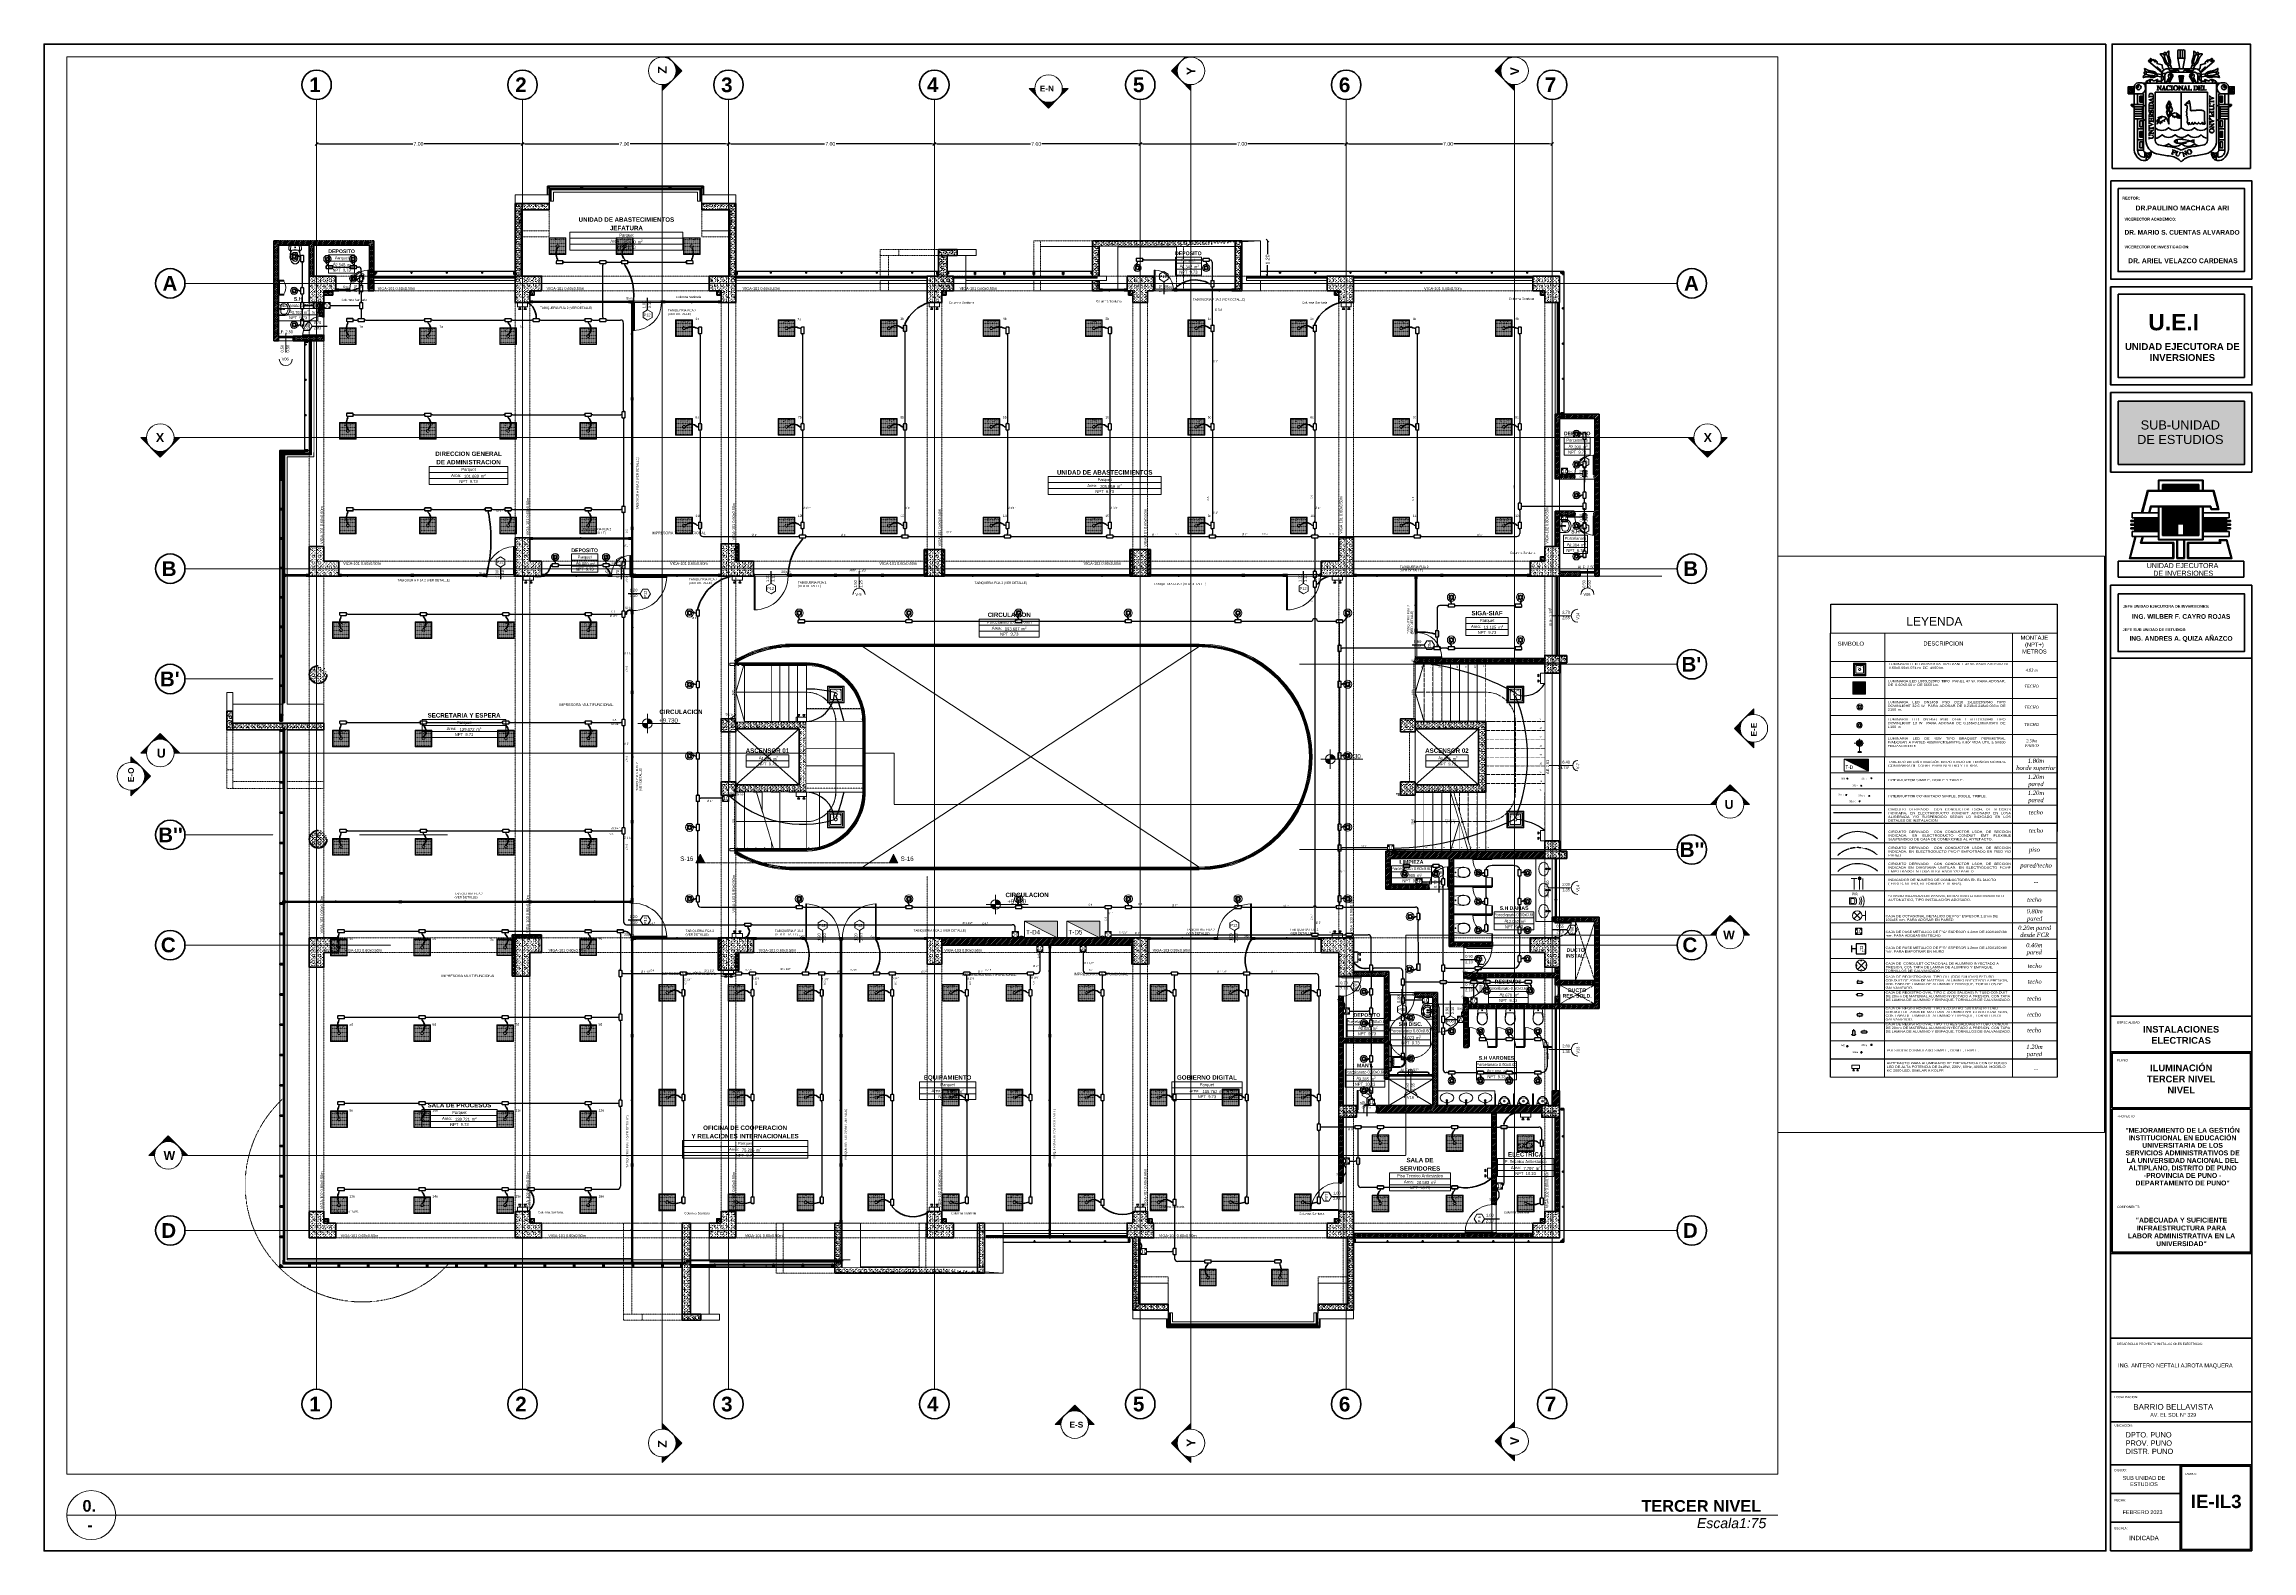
# Paper-space layout 'IE-ILUMINACIÓN 3 TERCER NIVEL' of a CAD drawing. Header units: inches. Extents: x -41 to 950, y 12 to 688.
# The model-space entities are those that its viewports show. They can reach past a viewport. Long polylines and large blocks are cut down to what shows.
import ezdxf
from ezdxf.lldxf.tags import DXFTag

# ---------------------------------------------------------------- set-up
doc = ezdxf.new("R2010")
doc.units = ezdxf.units.IN
doc.header["$MEASUREMENT"] = 0
doc.set_wipeout_variables(frame=1)
doc.header["$PDMODE"] = 1
for name, pattern in [('A-PB$0$HIDDEN', [0.375, 0.25, -0.125]), ('ACAD_ISO04W100', [30, 24, -3, 0, -3]), ('CONTINUA', [0]), ('DASHED', [0.75, 0.5, -0.25]), ('EBEBBTGBBT', [1.284455, 0.426882, -0.430691, 0.426882]), ('Hidden Line', [0.195611, 0.141111, -0.0545]), ('HIDDEN2', [0.1875, 0.125, -0.0625]), ('Línea Oculta', [0.195611, 0.141111, -0.0545]), ('Oculto', [0.15875, 0.105833, -0.052917]), ('Punto & Raya', [0.65, 0.5, -0.075, 0, -0.075]), ('Punto & Rayas', [0.335139, 0.15875, -0.088194, 0, -0.088194]), ('Raya Pequeña', [0.141111, 0.070556, -0.070556]), ('Rayas', [0.282222, 0.141111, -0.141111]), ('RAYITAS', [0.375, 0.25, -0.125]), ('Wipeout_Contour', [1, 0, -1])]:
    doc.linetypes.add(name, pattern=pattern)
for name, color, linetype, lineweight in [('00 APARATOS ELECTRICO', 30, 'Continuous', 20), ('00 IE CKTO ILUMINACION', 3, 'Continuous', 50), ('00 IE CKTO TOMAS', 111, 'Rayas', 18), ('00_IE_Luminarias', 6, 'Continuous', 30), ('01 IE LUM LED AD DN570C', 1, 'Continuous', 13), ('01 IE LUM LED EMP DN570B', 3, 'Continuous', 13), ('ALUMBRADO_CONDUIT', 30, 'CONDUIT1', 30), ('ALUMBRADO_PVC', 6, 'PVC1', 30), ('Bancas', 1, 'Continuous', 13), ('Cable Alumbrado', 150, 'Continuous', 30), ('CABLEADO EXT.', 3, 'PVCSUBT', 30), ('CAJA-1', 140, 'Continuous', 0), ('Luminaria', 9, 'Continuous', 9), ('Luminarias', 5, 'Continuous', 20), ('pluma6', 191, 'Continuous', 0), ('pulsador', 4, 'Continuous', 40), ('SENSOR', 6, 'Continuous', 40), ('Simb_Alumbrado', 140, 'CONTINUA', 30), ('sub tablero de distribucion', 184, 'Continuous', 9), ('TEXTO', 7, 'Continuous', 15), ('textos', 7, 'Continuous', 5)]:
    doc.layers.add(name, color=color, linetype=linetype, lineweight=lineweight)
for name, color, linetype in [('02 _ ARQ _ ALB _ Cotas Ejes', 7, 'Continuous'), ('02 _ ARQ _ ALB _ Ejes Generales', 7, 'Continuous'), ('02 _ ARQ _ ALB _ Muros Interiores', 7, 'Continuous'), ('02 _ ARQ _ ZON _ Espacio.3D', 7, 'Continuous'), ('08 _ STR _ EXT _ 06 Columnas', 7, 'Continuous'), ('08 _ STR _ EXT _ 06 Elementos de Fachada', 7, 'Continuous'), ('08 _ STR _ EXT _ 07 Losa Aligerada', 7, 'Continuous'), ('08 _ STR _ EXT _ 08 Placas', 7, 'Continuous'), ('08 _ STR _ EXT _ 08 Placas Inclinadas', 7, 'Continuous'), ('08 _ STR _ EXT _ 09 Vigas', 7, 'Continuous'), ('08 _ STR _ EXT _ 11 Escaleras', 7, 'Continuous'), ('08 _ STR _ EXT _ 12 Ascensor', 7, 'Continuous'), ('1TEXT', 8, 'Continuous'), ('Acabado - Muros', 7, 'Continuous'), ('Dibujo & Figuras', 7, 'Continuous'), ('Dibujo 2D - General', 7, 'Continuous'), ('Estructura - 04 MURO', 7, 'Continuous'), ('Estructura - Carga', 7, 'Continuous'), ('Interior - CIELO RASSO', 7, 'Continuous'), ('Interior - Escaleras & Barandillas', 7, 'Continuous'), ('Interior - Sanitarios', 7, 'Continuous'), ('Marcador - Alzados', 7, 'Continuous'), ('Marcador - Secciones', 251, 'Continuous'), ('MEP - HVAC', 7, 'Continuous'), ('Notas - Etiquetas', 251, 'Continuous'), ('Notas - General', 7, 'Continuous'), ('Notas - Textos', 7, 'Continuous')]:
    doc.layers.add(name, color=color, linetype=linetype)
doc.layers.add('NonPlottable_Dibujo & Figuras', color=7, linetype='Continuous', plot=False)
doc.styles.add('Annotative', font='arial.ttf')
doc.styles.add('Arial', font='arial.ttf')
doc.styles.add('ERIKA', font='timesi.ttf')
doc.styles.add('Estilo_Generado_1', font='swisseb.ttf')
doc.styles.add('Estilo_Generado_11', font='symbol.ttf')
doc.styles.add('Estilo_Generado_12', font='')
doc.styles.add('Estilo_Generado_13', font='swissko.ttf')
doc.styles.add('Estilo_Generado_14', font='')
doc.styles.add('Estilo_Generado_3', font='arial.ttf')
doc.styles.add('Estilo_Generado_4', font='swisse.ttf')
doc.styles.add('Estilo_Generado_7', font='swisse.ttf')
doc.styles.add('Estilo_Generado_8', font='arialbd.ttf')
doc.styles.add('Estilo_Generado_9', font='ARIALN.TTF')
doc.styles.add('ROTULO1', font='arial.ttf', dxfattribs={"width": 1.2})
doc.styles.add('SWISS', font='swisse.ttf')
doc.styles.add('TableTextStyle', font='')
doc.styles.add('{18b73a54-fa43-428c-adcb-c1c7bbdf2c84}', font='Simplex.shx')
doc.styles.get('Estilo_Generado_12').set_extended_font_data('Swis721 LtEx BT', bold=True)
doc.styles.get('Estilo_Generado_14').set_extended_font_data('Swis721 Ex BT', italic=True)
doc.styles.get('TableTextStyle').set_extended_font_data('VERDANA.TTF')
tags = doc.linetypes.add('CF', pattern='A,0.411145,-0.114022,["CF",Standard,S=0.1,R=0,X=0,Y=-0.046285],-0.237877', length=0.763044).pattern_tags.tags
tags[6] = DXFTag(74, 10)
tags = doc.linetypes.add('CONDUIT', pattern='A,1.5,-0.210535,["con",{18b73a54-fa43-428c-adcb-c1c7bbdf2c84},S=0.2,R=0,X=0,Y=-0.065594],-0.702384', length=2.412919).pattern_tags.tags
tags[6] = DXFTag(74, 10)
tags = doc.linetypes.add('CONDUIT1', pattern='A,1,-0.19772,["con",{18b73a54-fa43-428c-adcb-c1c7bbdf2c84},S=0.2,R=0,X=0,Y=-0.065594],-0.593642', length=1.791362).pattern_tags.tags
tags[6] = DXFTag(74, 10)
tags = doc.linetypes.add('PVC1', pattern='A,1,-0.19772,["PVC",{18b73a54-fa43-428c-adcb-c1c7bbdf2c84},S=0.13,R=0,X=0,Y=-0.061851],-0.507647', length=1.705367).pattern_tags.tags
tags[6] = DXFTag(74, 10)
tags = doc.linetypes.add('PVCSUBT', pattern='A,0.6,-0.3,0.6,-0.075691,["PVC",Standard,S=0.2,R=0,X=0,Y=-0.093724],-0.621005', length=2.196696).pattern_tags.tags
tags[10] = DXFTag(74, 10)
doc.dimstyles.new('Estilo_Generado__6', dxfattribs={"dimtxt": 0.125, "dimasz": 0.095, "dimexe": 0.18, "dimexo": 0.0625, "dimgap": 0, "dimtad": 0, "dimzin": 0, "dimdsep": 46, "dimtxsty": 'Estilo_Generado_4', "dimblk": 'ARROWHEAD_6', "dimblk1": 'ARROWHEAD_6', "dimblk2": 'ARROWHEAD_6', "dimcen": 0.09, "dimse1": 1, "dimse2": 1, "dimclrd": 144, "dimclre": 144, "dimclrt": 7, "dimadec": 0, "dimazin": 0, "dimtfac": 1, "dimtdec": 4, "dimtmove": 0, "dimatfit": 3, "dimfxl": 1, "dimtolj": 1, "dimtzin": 0, "dimarcsym": 0})
doc.dimstyles.new('Estilo_Generado__7', dxfattribs={"dimtxt": 0.125, "dimasz": 0.095, "dimexe": 0.18, "dimexo": 0.0625, "dimgap": 0, "dimtad": 0, "dimtih": 1, "dimtoh": 1, "dimzin": 0, "dimdsep": 46, "dimtxsty": 'Estilo_Generado_4', "dimblk": 'ARROWHEAD_6', "dimblk1": 'ARROWHEAD_6', "dimblk2": 'ARROWHEAD_6', "dimcen": 0.09, "dimse1": 1, "dimse2": 1, "dimclrd": 144, "dimclre": 144, "dimclrt": 7, "dimadec": 0, "dimazin": 0, "dimtfac": 1, "dimtdec": 4, "dimtmove": 0, "dimatfit": 3, "dimfxl": 1, "dimtolj": 1, "dimtzin": 0, "dimarcsym": 0})
pattern_1 = [(0, (185.000023, 3e-09), (0, 0.030000001), [])]
pattern_2 = [(0, (185.00002, 3e-09), (0, 0.3897114), [0.024375, -0.200625]), (0, (185.11252, 0.19486), (0, 0.3897114), [0.024375, -0.200625]), (60, (185.00002, 3e-09), (-0.3375, 0.1948557), [0.024375, -0.200625]), (60, (185.22502, 3e-09), (-0.3375, 0.1948557), [0.024375, -0.200625]), (120, (185.0244, 3e-09), (0.3375, 0.1948557), [0.024375, -0.200625]), (120, (185.2494, 3e-09), (0.3375, 0.1948557), [0.024375, -0.200625]), (0, (185.00002, 0.0375), (0, 0.075), [0, -0.075, 0, -0.1125]), (45, (185.03752, 0.0375), (-0.05303301, 0.05303301), [0, -0.05625, 0, -0.09375])]
pattern_3 = [(45, (185.000023, 3e-09), (-0.030052038, 0.030052038), [])]
pattern_4 = [(0, (185.00002, 3e-09), (0, 0.3117692), [0.03, -0.15]), (0, (185.09002, 0.1559), (0, 0.3117692), [0.03, -0.15]), (60, (185.00002, 3e-09), (-0.27, 0.1558846), [0.03, -0.15]), (60, (185.18002, 3e-09), (-0.27, 0.1558846), [0.03, -0.15]), (120, (185.03002, 3e-09), (0.27, 0.1558846), [0.03, -0.15]), (120, (185.21002, 3e-09), (0.27, 0.1558846), [0.03, -0.15]), (0, (185.000023, 0.03), (0, 0.06), [0, -0.06, 0, -0.090000004]), (45, (185.030023, 0.03), (-0.04242641, 0.04242641), [0, -0.045, 0, -0.075000003])]

# ---------------------------------------------------------------- blocks, each defined once
blk = doc.blocks.new('*X127', base_point=(1608.118, 0))
at = {"layer": 'Estructura - 04 MURO', "color": 9, "linetype": 'Continuous', "lineweight": 5}
for p, q in [((1645.108, 30.5), (1645.108, 30.5)), ((1645.112, 30.5), (1645.126, 30.562)), ((1645.161, 30.527), (1645.168, 30.5)), ((1645.172, 30.5), (1645.175, 30.513))]:
    blk.add_line(p, q, dxfattribs=at)
blk = doc.blocks.new('*X128', base_point=(1608.118, 0))
at = {"layer": 'Estructura - 04 MURO', "color": 9, "linetype": 'Continuous', "lineweight": 5}
for p, q in [((1645.126, 30.562), (1645.131, 30.58)), ((1645.147, 30.58), (1645.161, 30.527)), ((1645.175, 30.513), (1645.188, 30.569))]:
    blk.add_line(p, q, dxfattribs=at)
blk = doc.blocks.new('*X129', base_point=(1608.118, 0))
at = {"layer": 'Estructura - 04 MURO', "color": 9, "linetype": 'Continuous', "lineweight": 5}
for p, q in [((1645.108, 30.5), (1645.11, 30.492)), ((1645.108, 30.374), (1645.11, 30.366)), ((1645.108, 30.248), (1645.11, 30.24)), ((1645.108, 30.122), (1645.11, 30.114)), ((1645.11, 30.492), (1645.112, 30.5)), ((1645.11, 30.366), (1645.138, 30.486)), ((1645.11, 30.24), (1645.138, 30.36)), ((1645.11, 30.114), (1645.138, 30.234)), ((1645.11, 29.988), (1645.138, 30.108)), ((1645.138, 30.486), (1645.17, 30.366)), ((1645.138, 30.36), (1645.17, 30.24)), ((1645.138, 30.234), (1645.17, 30.114)), ((1645.138, 30.108), (1645.17, 29.988)), ((1645.168, 30.5), (1645.17, 30.492)), ((1645.17, 30.492), (1645.172, 30.5)), ((1645.17, 30.366), (1645.188, 30.443)), ((1645.17, 30.24), (1645.188, 30.317)), ((1645.17, 30.114), (1645.188, 30.191)), ((1645.17, 29.988), (1645.188, 30.065)), ((1645.108, 29.996), (1645.11, 29.988)), ((1645.108, 29.87), (1645.11, 29.862)), ((1645.11, 29.862), (1645.138, 29.982)), ((1645.113, 29.75), (1645.138, 29.856)), ((1645.138, 29.982), (1645.17, 29.862)), ((1645.138, 29.856), (1645.166, 29.75)), ((1645.17, 29.862), (1645.188, 29.939)), ((1645.173, 29.75), (1645.188, 29.813))]:
    blk.add_line(p, q, dxfattribs=at)
blk = doc.blocks.new('*X130', base_point=(1608.118, 0))
at = {"layer": 'Estructura - 04 MURO', "color": 9, "linetype": 'Continuous', "lineweight": 5}
for p, q in [((1645.704, 30.516), (1645.708, 30.5)), ((1645.712, 30.5), (1645.719, 30.531)), ((1645.751, 30.563), (1645.768, 30.5))]:
    blk.add_line(p, q, dxfattribs=at)
blk = doc.blocks.new('*X131', base_point=(1608.118, 0))
at = {"layer": 'Estructura - 04 MURO', "color": 9, "linetype": 'Continuous', "lineweight": 5}
for p, q in [((1645.688, 30.575), (1645.704, 30.516)), ((1645.719, 30.531), (1645.731, 30.58)), ((1645.747, 30.58), (1645.751, 30.563))]:
    blk.add_line(p, q, dxfattribs=at)
blk = doc.blocks.new('*X132', base_point=(1608.118, 0))
at = {"layer": 'Estructura - 04 MURO', "color": 9, "linetype": 'Continuous', "lineweight": 5}
for p, q in [((1645.688, 30.449), (1645.71, 30.366)), ((1645.688, 30.323), (1645.71, 30.24)), ((1645.688, 30.197), (1645.71, 30.114)), ((1645.688, 30.071), (1645.71, 29.988)), ((1645.708, 30.5), (1645.71, 30.492)), ((1645.71, 30.492), (1645.712, 30.5)), ((1645.71, 30.366), (1645.738, 30.486)), ((1645.71, 30.24), (1645.738, 30.36)), ((1645.71, 30.114), (1645.738, 30.234)), ((1645.71, 29.988), (1645.738, 30.108)), ((1645.738, 30.486), (1645.768, 30.374)), ((1645.738, 30.36), (1645.768, 30.248)), ((1645.738, 30.234), (1645.768, 30.122)), ((1645.738, 30.108), (1645.768, 29.996)), ((1645.688, 29.945), (1645.71, 29.862)), ((1645.688, 29.819), (1645.706, 29.75)), ((1645.71, 29.862), (1645.738, 29.982)), ((1645.713, 29.75), (1645.738, 29.856)), ((1645.738, 29.982), (1645.768, 29.87)), ((1645.738, 29.856), (1645.766, 29.75))]:
    blk.add_line(p, q, dxfattribs=at)
blk = doc.blocks.new('*X133', base_point=(1608.118, 0))
at = {"layer": 'Estructura - 04 MURO', "color": 9, "linetype": 'Continuous', "lineweight": 5}
for p, q in [((1638.692, 30.5), (1638.693, 30.505)), ((1638.735, 30.547), (1638.748, 30.5)), ((1638.752, 30.5), (1638.768, 30.569))]:
    blk.add_line(p, q, dxfattribs=at)
blk = doc.blocks.new('*X134', base_point=(1608.118, 0))
at = {"layer": 'Estructura - 04 MURO', "color": 9, "linetype": 'Continuous', "lineweight": 5}
for p, q in [((1638.688, 30.5), (1638.688, 30.5)), ((1638.693, 30.505), (1638.711, 30.58)), ((1638.727, 30.58), (1638.735, 30.547))]:
    blk.add_line(p, q, dxfattribs=at)
blk = doc.blocks.new('*X135', base_point=(1608.118, 0))
at = {"layer": 'Estructura - 04 MURO', "color": 9, "linetype": 'Continuous', "lineweight": 5}
for p, q in [((1638.688, 30.5), (1638.69, 30.492)), ((1638.688, 30.374), (1638.69, 30.366)), ((1638.688, 30.248), (1638.69, 30.24)), ((1638.688, 30.122), (1638.69, 30.114)), ((1638.69, 30.492), (1638.692, 30.5)), ((1638.69, 30.366), (1638.718, 30.486)), ((1638.69, 30.24), (1638.718, 30.36)), ((1638.69, 30.114), (1638.718, 30.234)), ((1638.69, 29.988), (1638.718, 30.108)), ((1638.718, 30.486), (1638.75, 30.366)), ((1638.718, 30.36), (1638.75, 30.24)), ((1638.718, 30.234), (1638.75, 30.114)), ((1638.718, 30.108), (1638.75, 29.988)), ((1638.748, 30.5), (1638.75, 30.492)), ((1638.75, 30.492), (1638.752, 30.5)), ((1638.75, 30.366), (1638.768, 30.443)), ((1638.75, 30.24), (1638.768, 30.317)), ((1638.75, 30.114), (1638.768, 30.191)), ((1638.75, 29.988), (1638.768, 30.065)), ((1638.688, 29.996), (1638.69, 29.988)), ((1638.688, 29.87), (1638.69, 29.862)), ((1638.69, 29.862), (1638.718, 29.982)), ((1638.693, 29.75), (1638.718, 29.856)), ((1638.718, 29.982), (1638.75, 29.862)), ((1638.718, 29.856), (1638.746, 29.75)), ((1638.75, 29.862), (1638.768, 29.939)), ((1638.753, 29.75), (1638.768, 29.813))]:
    blk.add_line(p, q, dxfattribs=at)
blk = doc.blocks.new('*X136', base_point=(1608.118, 0))
at = {"layer": 'Estructura - 04 MURO', "color": 9, "linetype": 'Continuous', "lineweight": 5}
for p, q in [((1638.108, 30.569), (1638.11, 30.578)), ((1638.133, 30.555), (1638.148, 30.5)), ((1638.152, 30.5), (1638.159, 30.529))]:
    blk.add_line(p, q, dxfattribs=at)
blk = doc.blocks.new('*X137', base_point=(1608.118, 0))
at = {"layer": 'Estructura - 04 MURO', "color": 9, "linetype": 'Continuous', "lineweight": 5}
for p, q in [((1638.11, 30.578), (1638.111, 30.58)), ((1638.127, 30.58), (1638.133, 30.555)), ((1638.159, 30.529), (1638.171, 30.58)), ((1638.187, 30.58), (1638.188, 30.575))]:
    blk.add_line(p, q, dxfattribs=at)
blk = doc.blocks.new('*X138', base_point=(1608.118, 0))
at = {"layer": 'Estructura - 04 MURO', "color": 9, "linetype": 'Continuous', "lineweight": 5}
for p, q in [((1638.108, 30.443), (1638.118, 30.486)), ((1638.108, 30.317), (1638.118, 30.36)), ((1638.108, 30.191), (1638.118, 30.234)), ((1638.108, 30.065), (1638.118, 30.108)), ((1638.118, 30.486), (1638.15, 30.366)), ((1638.118, 30.36), (1638.15, 30.24)), ((1638.118, 30.234), (1638.15, 30.114)), ((1638.118, 30.108), (1638.15, 29.988)), ((1638.148, 30.5), (1638.15, 30.492)), ((1638.15, 30.492), (1638.152, 30.5)), ((1638.15, 30.366), (1638.178, 30.486)), ((1638.15, 30.24), (1638.178, 30.36)), ((1638.15, 30.114), (1638.178, 30.234)), ((1638.15, 29.988), (1638.178, 30.108)), ((1638.178, 30.486), (1638.188, 30.449)), ((1638.178, 30.36), (1638.188, 30.323)), ((1638.178, 30.234), (1638.188, 30.197)), ((1638.178, 30.108), (1638.188, 30.071)), ((1638.108, 29.939), (1638.118, 29.982)), ((1638.108, 29.813), (1638.118, 29.856)), ((1638.118, 29.982), (1638.15, 29.862)), ((1638.118, 29.856), (1638.146, 29.75)), ((1638.15, 29.862), (1638.178, 29.982)), ((1638.153, 29.75), (1638.178, 29.856)), ((1638.178, 29.982), (1638.188, 29.945)), ((1638.178, 29.856), (1638.188, 29.819))]:
    blk.add_line(p, q, dxfattribs=at)
blk = doc.blocks.new('*X139', base_point=(1608.118, 0))
at = {"layer": 'Estructura - 04 MURO', "color": 9, "linetype": 'Continuous', "lineweight": 5}
for p, q in [((1631.689, 30.7), (1631.69, 30.702)), ((1631.704, 30.716), (1631.708, 30.7)), ((1631.749, 30.7), (1631.758, 30.738)), ((1631.758, 30.738), (1631.768, 30.701))]:
    blk.add_line(p, q, dxfattribs=at)
blk = doc.blocks.new('*X140', base_point=(1608.118, 0))
at = {"layer": 'Estructura - 04 MURO', "color": 9, "linetype": 'Continuous', "lineweight": 5}
for p, q in [((1631.721, 30.78), (1631.73, 30.744)), ((1631.73, 30.744), (1631.739, 30.78)), ((1631.69, 30.702), (1631.698, 30.738)), ((1631.698, 30.738), (1631.704, 30.716))]:
    blk.add_line(p, q, dxfattribs=at)
blk = doc.blocks.new('*X141', base_point=(1608.118, 0))
at = {"layer": 'Estructura - 04 MURO', "color": 9, "linetype": 'Continuous', "lineweight": 5}
for p, q in [((1631.688, 30.695), (1631.689, 30.7)), ((1631.688, 30.569), (1631.698, 30.612)), ((1631.688, 30.443), (1631.698, 30.486)), ((1631.688, 30.317), (1631.698, 30.36)), ((1631.69, 30.2), (1631.698, 30.234)), ((1631.698, 30.612), (1631.73, 30.492)), ((1631.698, 30.486), (1631.73, 30.366)), ((1631.698, 30.36), (1631.73, 30.24)), ((1631.698, 30.234), (1631.707, 30.2)), ((1631.708, 30.7), (1631.73, 30.618)), ((1631.73, 30.618), (1631.749, 30.7)), ((1631.73, 30.492), (1631.758, 30.612)), ((1631.73, 30.366), (1631.758, 30.486)), ((1631.73, 30.24), (1631.758, 30.36)), ((1631.75, 30.2), (1631.758, 30.234)), ((1631.758, 30.612), (1631.768, 30.575)), ((1631.758, 30.486), (1631.768, 30.449)), ((1631.758, 30.36), (1631.768, 30.323)), ((1631.758, 30.234), (1631.767, 30.2))]:
    blk.add_line(p, q, dxfattribs=at)
blk = doc.blocks.new('*X142', base_point=(1608.118, 0))
at = {"layer": 'Estructura - 04 MURO', "color": 9, "linetype": 'Continuous', "lineweight": 5}
for p, q in [((1624.988, 17.471), (1625.003, 17.415)), ((1625.021, 17.432), (1625.032, 17.48)), ((1625.046, 17.48), (1625.05, 17.462))]:
    blk.add_line(p, q, dxfattribs=at)
blk = doc.blocks.new('*X143', base_point=(1608.118, 0))
at = {"layer": 'Estructura - 04 MURO', "color": 9, "linetype": 'Continuous', "lineweight": 5}
for p, q in [((1625.003, 17.415), (1625.007, 17.4)), ((1625.013, 17.4), (1625.021, 17.432)), ((1625.05, 17.462), (1625.067, 17.4))]:
    blk.add_line(p, q, dxfattribs=at)
blk = doc.blocks.new('*X144', base_point=(1608.118, 0))
at = {"layer": 'Estructura - 04 MURO', "color": 9, "linetype": 'Continuous', "lineweight": 5}
for p, q in [((1624.113, 17.4), (1624.127, 17.461)), ((1624.159, 17.429), (1624.167, 17.4)), ((1624.173, 17.4), (1624.176, 17.412))]:
    blk.add_line(p, q, dxfattribs=at)
blk = doc.blocks.new('*X145', base_point=(1608.118, 0))
at = {"layer": 'Estructura - 04 MURO', "color": 9, "linetype": 'Continuous', "lineweight": 5}
for p, q in [((1624.188, 17.465), (1624.192, 17.48)), ((1624.206, 17.48), (1624.227, 17.4)), ((1624.233, 17.4), (1624.252, 17.48)), ((1624.266, 17.48), (1624.287, 17.4)), ((1624.293, 17.4), (1624.312, 17.48)), ((1624.326, 17.48), (1624.347, 17.4)), ((1624.353, 17.4), (1624.372, 17.48)), ((1624.386, 17.48), (1624.407, 17.4)), ((1624.413, 17.4), (1624.432, 17.48)), ((1624.446, 17.48), (1624.467, 17.4)), ((1624.473, 17.4), (1624.492, 17.48)), ((1624.506, 17.48), (1624.527, 17.4)), ((1624.533, 17.4), (1624.552, 17.48)), ((1624.566, 17.48), (1624.587, 17.4)), ((1624.593, 17.4), (1624.612, 17.48)), ((1624.626, 17.48), (1624.647, 17.4)), ((1624.653, 17.4), (1624.672, 17.48)), ((1624.686, 17.48), (1624.707, 17.4)), ((1624.713, 17.4), (1624.732, 17.48)), ((1624.746, 17.48), (1624.767, 17.4)), ((1624.773, 17.4), (1624.792, 17.48)), ((1624.806, 17.48), (1624.827, 17.4)), ((1624.833, 17.4), (1624.852, 17.48)), ((1624.866, 17.48), (1624.887, 17.4)), ((1624.893, 17.4), (1624.912, 17.48)), ((1624.926, 17.48), (1624.947, 17.4)), ((1624.953, 17.4), (1624.972, 17.48)), ((1624.986, 17.48), (1624.988, 17.471))]:
    blk.add_line(p, q, dxfattribs=at)
blk = doc.blocks.new('*X146', base_point=(1608.118, 0))
at = {"layer": 'Estructura - 04 MURO', "color": 9, "linetype": 'Continuous', "lineweight": 5}
for p, q in [((1624.127, 17.461), (1624.132, 17.48)), ((1624.146, 17.48), (1624.159, 17.429)), ((1624.176, 17.412), (1624.188, 17.465))]:
    blk.add_line(p, q, dxfattribs=at)
blk = doc.blocks.new('*X147', base_point=(1608.118, 0))
at = {"layer": 'Estructura - 04 MURO', "color": 9, "linetype": 'Continuous', "lineweight": 5}
for p, q in [((1624.138, 16.122), (1624.139, 16.12)), ((1624.138, 16.12), (1624.138, 16.122)), ((1624.159, 16.171), (1624.17, 16.128)), ((1624.17, 16.128), (1624.187, 16.198))]:
    blk.add_line(p, q, dxfattribs=at)
blk = doc.blocks.new('*X148', base_point=(1608.118, 0))
at = {"layer": 'Estructura - 04 MURO', "color": 9, "linetype": 'Continuous', "lineweight": 5}
for p, q in [((1624.108, 17.396), (1624.11, 17.388)), ((1624.108, 17.27), (1624.11, 17.262)), ((1624.11, 17.388), (1624.113, 17.4)), ((1624.11, 17.262), (1624.138, 17.382)), ((1624.138, 17.382), (1624.17, 17.262)), ((1624.167, 17.4), (1624.17, 17.388)), ((1624.17, 17.388), (1624.173, 17.4)), ((1624.17, 17.262), (1624.188, 17.339)), ((1624.108, 17.144), (1624.11, 17.136)), ((1624.108, 17.018), (1624.11, 17.01)), ((1624.108, 16.892), (1624.11, 16.884)), ((1624.108, 16.766), (1624.11, 16.758)), ((1624.108, 16.64), (1624.11, 16.632)), ((1624.108, 16.514), (1624.11, 16.506)), ((1624.11, 17.136), (1624.138, 17.256)), ((1624.11, 17.01), (1624.138, 17.13)), ((1624.11, 16.884), (1624.138, 17.004)), ((1624.11, 16.758), (1624.138, 16.878)), ((1624.11, 16.632), (1624.138, 16.752)), ((1624.11, 16.506), (1624.138, 16.626)), ((1624.138, 17.256), (1624.17, 17.136)), ((1624.138, 17.13), (1624.17, 17.01)), ((1624.138, 17.004), (1624.17, 16.884)), ((1624.138, 16.878), (1624.17, 16.758)), ((1624.138, 16.752), (1624.17, 16.632)), ((1624.138, 16.626), (1624.17, 16.506)), ((1624.17, 17.136), (1624.188, 17.213)), ((1624.17, 17.01), (1624.188, 17.087)), ((1624.17, 16.884), (1624.188, 16.961)), ((1624.17, 16.758), (1624.188, 16.835)), ((1624.17, 16.632), (1624.188, 16.709)), ((1624.17, 16.506), (1624.188, 16.583)), ((1624.108, 16.388), (1624.11, 16.38)), ((1624.108, 16.262), (1624.11, 16.254)), ((1624.11, 16.38), (1624.138, 16.5)), ((1624.11, 16.254), (1624.138, 16.374)), ((1624.127, 16.2), (1624.138, 16.248)), ((1624.138, 16.5), (1624.17, 16.38)), ((1624.138, 16.374), (1624.17, 16.254)), ((1624.138, 16.248), (1624.151, 16.2)), ((1624.17, 16.38), (1624.188, 16.457)), ((1624.17, 16.254), (1624.188, 16.331)), ((1624.187, 16.2), (1624.188, 16.205))]:
    blk.add_line(p, q, dxfattribs=at)
blk = doc.blocks.new('*X149', base_point=(1608.118, 0))
at = {"layer": 'Estructura - 04 MURO', "color": 9, "linetype": 'Continuous', "lineweight": 5}
for p, q in [((1624.108, 16.136), (1624.11, 16.128)), ((1624.11, 16.128), (1624.127, 16.2)), ((1624.151, 16.2), (1624.159, 16.171)), ((1624.187, 16.198), (1624.187, 16.2))]:
    blk.add_line(p, q, dxfattribs=at)
blk = doc.blocks.new('*X150', base_point=(1608.118, 0))
at = {"layer": 'Estructura - 04 MURO', "color": 9, "linetype": 'Continuous', "lineweight": 5}
for p, q in [((1631.108, 16.337), (1631.112, 16.323)), ((1631.125, 16.4), (1631.13, 16.38)), ((1631.13, 16.38), (1631.135, 16.4)), ((1631.157, 16.369), (1631.158, 16.374)), ((1631.158, 16.374), (1631.159, 16.371)), ((1631.185, 16.4), (1631.186, 16.397))]:
    blk.add_line(p, q, dxfattribs=at)
blk = doc.blocks.new('*X151', base_point=(1608.118, 0))
at = {"layer": 'Estructura - 04 MURO', "color": 9, "linetype": 'Continuous', "lineweight": 5}
for p, q in [((1631.112, 16.323), (1631.113, 16.32)), ((1631.145, 16.32), (1631.157, 16.369)), ((1631.159, 16.371), (1631.173, 16.32)), ((1631.186, 16.397), (1631.188, 16.388))]:
    blk.add_line(p, q, dxfattribs=at)
blk = doc.blocks.new('*X152', base_point=(1608.118, 0))
at = {"layer": 'Estructura - 04 MURO', "color": 9, "linetype": 'Continuous', "lineweight": 5}
for p, q in [((1631.108, 17.345), (1631.13, 17.262)), ((1631.13, 17.262), (1631.151, 17.35)), ((1631.167, 17.35), (1631.188, 17.27)), ((1631.108, 17.219), (1631.13, 17.136)), ((1631.108, 17.093), (1631.13, 17.01)), ((1631.108, 16.967), (1631.13, 16.884)), ((1631.108, 16.841), (1631.13, 16.758)), ((1631.108, 16.715), (1631.13, 16.632)), ((1631.108, 16.589), (1631.13, 16.506)), ((1631.13, 17.136), (1631.158, 17.256)), ((1631.13, 17.01), (1631.158, 17.13)), ((1631.13, 16.884), (1631.158, 17.004)), ((1631.13, 16.758), (1631.158, 16.878)), ((1631.13, 16.632), (1631.158, 16.752)), ((1631.13, 16.506), (1631.158, 16.626)), ((1631.158, 17.256), (1631.188, 17.144)), ((1631.158, 17.13), (1631.188, 17.018)), ((1631.158, 17.004), (1631.188, 16.892)), ((1631.158, 16.878), (1631.188, 16.766)), ((1631.158, 16.752), (1631.188, 16.64)), ((1631.158, 16.626), (1631.188, 16.514)), ((1631.108, 16.463), (1631.125, 16.4)), ((1631.135, 16.4), (1631.158, 16.5)), ((1631.158, 16.5), (1631.185, 16.4))]:
    blk.add_line(p, q, dxfattribs=at)
blk = doc.blocks.new('*X153', base_point=(1608.118, 0))
at = {"layer": 'Estructura - 04 MURO', "color": 9, "linetype": 'Continuous', "lineweight": 5}
for p, q in [((1631.725, 16.4), (1631.73, 16.38)), ((1631.73, 16.38), (1631.735, 16.4)), ((1631.75, 16.338), (1631.758, 16.374)), ((1631.758, 16.374), (1631.768, 16.337))]:
    blk.add_line(p, q, dxfattribs=at)
blk = doc.blocks.new('*X154', base_point=(1608.118, 0))
at = {"layer": 'Estructura - 04 MURO', "color": 9, "linetype": 'Continuous', "lineweight": 5}
for p, q in [((1631.688, 16.331), (1631.698, 16.374)), ((1631.698, 16.374), (1631.713, 16.32)), ((1631.745, 16.32), (1631.75, 16.338))]:
    blk.add_line(p, q, dxfattribs=at)
blk = doc.blocks.new('*X155', base_point=(1608.118, 0))
at = {"layer": 'Estructura - 04 MURO', "color": 9, "linetype": 'Continuous', "lineweight": 5}
for p, q in [((1631.688, 16.835), (1631.698, 16.878)), ((1631.688, 16.709), (1631.698, 16.752)), ((1631.688, 16.583), (1631.698, 16.626)), ((1631.698, 16.878), (1631.73, 16.758)), ((1631.698, 16.752), (1631.73, 16.632)), ((1631.698, 16.626), (1631.73, 16.506)), ((1631.726, 16.9), (1631.73, 16.884)), ((1631.73, 16.884), (1631.734, 16.9)), ((1631.73, 16.758), (1631.758, 16.878)), ((1631.73, 16.632), (1631.758, 16.752)), ((1631.73, 16.506), (1631.758, 16.626)), ((1631.758, 16.878), (1631.768, 16.841)), ((1631.758, 16.752), (1631.768, 16.715)), ((1631.758, 16.626), (1631.768, 16.589)), ((1631.688, 16.457), (1631.698, 16.5)), ((1631.698, 16.5), (1631.725, 16.4)), ((1631.735, 16.4), (1631.758, 16.5)), ((1631.758, 16.5), (1631.768, 16.463))]:
    blk.add_line(p, q, dxfattribs=at)
blk = doc.blocks.new('ARROWHEAD_6')
at = {"color": 0, "linetype": 'Continuous', "lineweight": 0}
for p, q in [((0, 0), (-1, 0)), ((-0.5, -0.5), (0.5, 0.5))]:
    blk.add_line(p, q, dxfattribs=at)
blk = doc.blocks.new('*D156', base_point=(1608.118, 0))
at = {"layer": '02 _ ARQ _ ALB _ Cotas Ejes', "color": 144, "linetype": 'Continuous', "lineweight": -2, "transparency": 16777216}
for p, q in [((194.415, 44.389), (197.589, 44.389)), ((201.225, 44.389), (197.976, 44.389))]:
    blk.add_line(p, q, dxfattribs=at)
at = {"layer": 'Defpoints', "color": 0, "linetype": 'Continuous', "lineweight": 40, "transparency": 16777216}
for p in [(201.32, 44.389), (194.32, 43.886), (201.32, 43.886)]:
    blk.add_point(p, dxfattribs=at)
at = {"layer": '02 _ ARQ _ ALB _ Cotas Ejes', "color": 144, "linetype": 'Continuous', "lineweight": -2, "transparency": 16777216, "xscale": 0.095, "yscale": 0.095, "zscale": 0.095, "rotation": 180}
blk.add_blockref('ARROWHEAD_6', (194.32, 44.389), dxfattribs=at)
at = {"layer": '02 _ ARQ _ ALB _ Cotas Ejes', "color": 144, "linetype": 'Continuous', "lineweight": -2, "transparency": 16777216, "xscale": 0.095, "yscale": 0.095, "zscale": 0.095}
blk.add_blockref('ARROWHEAD_6', (201.32, 44.389), dxfattribs=at)
at = {"layer": '02 _ ARQ _ ALB _ Cotas Ejes', "color": 7, "linetype": 'Continuous', "lineweight": 13, "transparency": 16777216, "insert": (197.782, 44.389), "char_height": 0.125, "attachment_point": 5, "style": 'Estilo_Generado_4'}
blk.add_mtext('\\A1;7.00', dxfattribs=at)
blk = doc.blocks.new('*D157', base_point=(1608.118, 0))
at = {"layer": '02 _ ARQ _ ALB _ Cotas Ejes', "color": 144, "linetype": 'Continuous', "lineweight": -2, "transparency": 16777216}
for p, q in [((201.415, 44.389), (204.589, 44.389)), ((208.225, 44.389), (204.976, 44.389))]:
    blk.add_line(p, q, dxfattribs=at)
at = {"layer": 'Defpoints', "color": 0, "linetype": 'Continuous', "lineweight": 40, "transparency": 16777216}
for p in [(208.32, 44.389), (201.32, 43.886), (208.32, 43.886)]:
    blk.add_point(p, dxfattribs=at)
at = {"layer": '02 _ ARQ _ ALB _ Cotas Ejes', "color": 144, "linetype": 'Continuous', "lineweight": -2, "transparency": 16777216, "xscale": 0.095, "yscale": 0.095, "zscale": 0.095, "rotation": 180}
blk.add_blockref('ARROWHEAD_6', (201.32, 44.389), dxfattribs=at)
at = {"layer": '02 _ ARQ _ ALB _ Cotas Ejes', "color": 144, "linetype": 'Continuous', "lineweight": -2, "transparency": 16777216, "xscale": 0.095, "yscale": 0.095, "zscale": 0.095}
blk.add_blockref('ARROWHEAD_6', (208.32, 44.389), dxfattribs=at)
at = {"layer": '02 _ ARQ _ ALB _ Cotas Ejes', "color": 7, "linetype": 'Continuous', "lineweight": 13, "transparency": 16777216, "insert": (204.782, 44.389), "char_height": 0.125, "attachment_point": 5, "style": 'Estilo_Generado_4'}
blk.add_mtext('\\A1;7.00', dxfattribs=at)
blk = doc.blocks.new('*D158', base_point=(1608.118, 0))
at = {"layer": '02 _ ARQ _ ALB _ Cotas Ejes', "color": 144, "linetype": 'Continuous', "lineweight": -2, "transparency": 16777216}
for p, q in [((208.415, 44.389), (211.589, 44.389)), ((215.225, 44.389), (211.976, 44.389))]:
    blk.add_line(p, q, dxfattribs=at)
at = {"layer": 'Defpoints', "color": 0, "linetype": 'Continuous', "lineweight": 40, "transparency": 16777216}
for p in [(215.32, 44.389), (208.32, 43.886), (215.32, 43.886)]:
    blk.add_point(p, dxfattribs=at)
at = {"layer": '02 _ ARQ _ ALB _ Cotas Ejes', "color": 144, "linetype": 'Continuous', "lineweight": -2, "transparency": 16777216, "xscale": 0.095, "yscale": 0.095, "zscale": 0.095, "rotation": 180}
blk.add_blockref('ARROWHEAD_6', (208.32, 44.389), dxfattribs=at)
at = {"layer": '02 _ ARQ _ ALB _ Cotas Ejes', "color": 144, "linetype": 'Continuous', "lineweight": -2, "transparency": 16777216, "xscale": 0.095, "yscale": 0.095, "zscale": 0.095}
blk.add_blockref('ARROWHEAD_6', (215.32, 44.389), dxfattribs=at)
at = {"layer": '02 _ ARQ _ ALB _ Cotas Ejes', "color": 7, "linetype": 'Continuous', "lineweight": 13, "transparency": 16777216, "insert": (211.782, 44.389), "char_height": 0.125, "attachment_point": 5, "style": 'Estilo_Generado_4'}
blk.add_mtext('\\A1;7.00', dxfattribs=at)
blk = doc.blocks.new('*D159', base_point=(1608.118, 0))
at = {"layer": '02 _ ARQ _ ALB _ Cotas Ejes', "color": 144, "linetype": 'Continuous', "lineweight": -2, "transparency": 16777216}
for p, q in [((215.415, 44.389), (218.589, 44.389)), ((222.225, 44.389), (218.976, 44.389))]:
    blk.add_line(p, q, dxfattribs=at)
at = {"layer": 'Defpoints', "color": 0, "linetype": 'Continuous', "lineweight": 40, "transparency": 16777216}
for p in [(222.32, 44.389), (215.32, 43.886), (222.32, 43.886)]:
    blk.add_point(p, dxfattribs=at)
at = {"layer": '02 _ ARQ _ ALB _ Cotas Ejes', "color": 144, "linetype": 'Continuous', "lineweight": -2, "transparency": 16777216, "xscale": 0.095, "yscale": 0.095, "zscale": 0.095, "rotation": 180}
blk.add_blockref('ARROWHEAD_6', (215.32, 44.389), dxfattribs=at)
at = {"layer": '02 _ ARQ _ ALB _ Cotas Ejes', "color": 144, "linetype": 'Continuous', "lineweight": -2, "transparency": 16777216, "xscale": 0.095, "yscale": 0.095, "zscale": 0.095}
blk.add_blockref('ARROWHEAD_6', (222.32, 44.389), dxfattribs=at)
at = {"layer": '02 _ ARQ _ ALB _ Cotas Ejes', "color": 7, "linetype": 'Continuous', "lineweight": 13, "transparency": 16777216, "insert": (218.782, 44.389), "char_height": 0.125, "attachment_point": 5, "style": 'Estilo_Generado_4'}
blk.add_mtext('\\A1;7.00', dxfattribs=at)
blk = doc.blocks.new('*D160', base_point=(1608.118, 0))
at = {"layer": '02 _ ARQ _ ALB _ Cotas Ejes', "color": 144, "linetype": 'Continuous', "lineweight": -2, "transparency": 16777216}
for p, q in [((222.415, 44.389), (225.589, 44.389)), ((229.225, 44.389), (225.976, 44.389))]:
    blk.add_line(p, q, dxfattribs=at)
at = {"layer": 'Defpoints', "color": 0, "linetype": 'Continuous', "lineweight": 40, "transparency": 16777216}
for p in [(229.32, 44.389), (222.32, 43.886), (229.32, 43.886)]:
    blk.add_point(p, dxfattribs=at)
at = {"layer": '02 _ ARQ _ ALB _ Cotas Ejes', "color": 144, "linetype": 'Continuous', "lineweight": -2, "transparency": 16777216, "xscale": 0.095, "yscale": 0.095, "zscale": 0.095, "rotation": 180}
blk.add_blockref('ARROWHEAD_6', (222.32, 44.389), dxfattribs=at)
at = {"layer": '02 _ ARQ _ ALB _ Cotas Ejes', "color": 144, "linetype": 'Continuous', "lineweight": -2, "transparency": 16777216, "xscale": 0.095, "yscale": 0.095, "zscale": 0.095}
blk.add_blockref('ARROWHEAD_6', (229.32, 44.389), dxfattribs=at)
at = {"layer": '02 _ ARQ _ ALB _ Cotas Ejes', "color": 7, "linetype": 'Continuous', "lineweight": 13, "transparency": 16777216, "insert": (225.782, 44.389), "char_height": 0.125, "attachment_point": 5, "style": 'Estilo_Generado_4'}
blk.add_mtext('\\A1;7.00', dxfattribs=at)
blk = doc.blocks.new('*D161', base_point=(1608.118, 0))
at = {"layer": '02 _ ARQ _ ALB _ Cotas Ejes', "color": 144, "linetype": 'Continuous', "lineweight": -2, "transparency": 16777216}
for p, q in [((229.415, 44.389), (232.589, 44.389)), ((236.225, 44.389), (232.976, 44.389))]:
    blk.add_line(p, q, dxfattribs=at)
at = {"layer": 'Defpoints', "color": 0, "linetype": 'Continuous', "lineweight": 40, "transparency": 16777216}
for p in [(236.32, 44.389), (229.32, 43.886), (236.32, 43.886)]:
    blk.add_point(p, dxfattribs=at)
at = {"layer": '02 _ ARQ _ ALB _ Cotas Ejes', "color": 144, "linetype": 'Continuous', "lineweight": -2, "transparency": 16777216, "xscale": 0.095, "yscale": 0.095, "zscale": 0.095, "rotation": 180}
blk.add_blockref('ARROWHEAD_6', (229.32, 44.389), dxfattribs=at)
at = {"layer": '02 _ ARQ _ ALB _ Cotas Ejes', "color": 144, "linetype": 'Continuous', "lineweight": -2, "transparency": 16777216, "xscale": 0.095, "yscale": 0.095, "zscale": 0.095}
blk.add_blockref('ARROWHEAD_6', (236.32, 44.389), dxfattribs=at)
at = {"layer": '02 _ ARQ _ ALB _ Cotas Ejes', "color": 7, "linetype": 'Continuous', "lineweight": 13, "transparency": 16777216, "insert": (232.782, 44.389), "char_height": 0.125, "attachment_point": 5, "style": 'Estilo_Generado_4'}
blk.add_mtext('\\A1;7.00', dxfattribs=at)
blk = doc.blocks.new('*D162', base_point=(1608.118, 0))
at = {"layer": '02 _ ARQ _ ALB _ Cotas Ejes', "color": 144, "linetype": 'Continuous', "lineweight": -2, "transparency": 16777216}
for p, q in [((226.647, 41.005), (226.647, 40.652)), ((226.647, 39.995), (226.647, 40.273))]:
    blk.add_line(p, q, dxfattribs=at)
at = {"layer": 'Defpoints', "color": 0, "linetype": 'Continuous', "lineweight": 40, "transparency": 16777216}
for p in [(226.411, 41.1), (226.647, 41.1), (226.411, 39.9)]:
    blk.add_point(p, dxfattribs=at)
at = {"layer": '02 _ ARQ _ ALB _ Cotas Ejes', "color": 144, "linetype": 'Continuous', "lineweight": -2, "transparency": 16777216, "xscale": 0.095, "yscale": 0.095, "zscale": 0.095}
for p, rotation in [((226.647, 41.1), 90), ((226.647, 39.9), 270)]:
    blk.add_blockref('ARROWHEAD_6', p, dxfattribs=dict(at, rotation=rotation))
at = {"layer": '02 _ ARQ _ ALB _ Cotas Ejes', "color": 7, "linetype": 'Continuous', "lineweight": 13, "transparency": 16777216, "insert": (226.647, 40.462), "char_height": 0.125, "attachment_point": 5, "rotation": 90, "style": 'Estilo_Generado_4'}
blk.add_mtext('\\A1;1.20', dxfattribs=at)
blk = doc.blocks.new('TD')
blk.add_hatch(color=256).paths.add_polyline_path([(-0.65, 0.35), (-0.65, 0.05), (-0.05, 0.05)])
blk.add_line((-0.65, 0.35), (-0.05, 0.05))
blk.add_lwpolyline([(-0.65, 0.05), (-0.05, 0.05), (-0.05, 0.35), (-0.65, 0.35)], close=True)
blk = doc.blocks.new('*U270')
at = {"layer": 'Luminarias', "linetype": 'DASHED', "lineweight": 0, "ltscale": 0.05}
blk.add_lwpolyline([(0, -0.005), (0, 0.005)], dxfattribs=at)
blk = doc.blocks.new('*U271')
at = {"color": 0, "linetype": 'ByBlock', "lineweight": -2, "transparency": 16777216}
for p, rotation in [((-0.05, 0), 90), ((0, -0.05), 180), ((0.05, 0), 269.9999999999999)]:
    blk.add_blockref('*U270', p, dxfattribs=dict(at, rotation=rotation))
blk.add_blockref('*U270', (0, 0.05), dxfattribs=at)
blk = doc.blocks.new('PANEL LED 50W')
at = {"layer": 'Luminarias'}
h = blk.add_hatch(dxfattribs=at)
h.set_pattern_fill('DOTS', color=4, scale=0.009097)
h.set_pattern_definition([(0, (0, -2e-14), (0.0072206, 0.01444116), [0, -0.01444116])])
h.paths.add_polyline_path([(-0.257, -0.257), (0.257, -0.257), (0.257, 0.257), (-0.257, 0.257)])
h.paths.add_polyline_path([(-0.13, 0.097), (0.185, 0.097), (0.185, 0.247), (-0.13, 0.247)], flags=24)
at = {"layer": 'Luminarias', "color": 4, "lineweight": 0}
for points in [[(-0.273, 0.273), (0.273, 0.273), (0.273, -0.273), (-0.273, -0.273)], [(-0.257, -0.257), (0.257, -0.257), (0.257, 0.257), (-0.257, 0.257)]]:
    blk.add_lwpolyline(points, close=True, dxfattribs=at)
at = {"layer": 'Luminarias', "color": 4, "linetype": 'DASHED', "lineweight": 0, "ltscale": 0.01}
blk.add_circle((0, 0), 0.0455, dxfattribs=at)
at = {"color": 4}
blk.add_blockref('*U271', (0, 0), dxfattribs=at)
at = {"layer": 'Luminarias', "color": 4, "insert": (-0.122, 0.239), "char_height": 0.03093, "width": 0.38285, "attachment_point": 1}
blk.add_mtext('{\\Ftxt|c0;LED Panel 600-5 - NW      47 W}', dxfattribs=at)
blk = doc.blocks.new('lumin 47')
at = {"layer": 'ALUMBRADO_CONDUIT', "xscale": 1.041283452965173, "yscale": 1.041283452965173, "zscale": 1.041283452965173}
blk.add_blockref('PANEL LED 50W', (-76.251, 24.243), dxfattribs=at)
blk = doc.blocks.new('LUM DN570C')
at = {"layer": '01 IE LUM LED AD DN570C'}
h = blk.add_hatch(color=256, dxfattribs=at)
edge = h.paths.add_edge_path()
edge.add_arc((0, 0), 0.134, 0, 360)
edge = h.paths.add_edge_path(flags=17)
edge.add_arc((0, 0), 0.111, 0, 360)
for p, q in [((-0.056, 0.056), (-0.095, 0.095)), ((0.056, 0.056), (0.095, 0.095)), ((-0.056, -0.056), (-0.095, -0.095)), ((0.056, -0.056), (0.095, -0.095))]:
    blk.add_line(p, q, dxfattribs=at)
at = {"layer": '01 IE LUM LED AD DN570C', "ltscale": 0.4}
for p, q in [((-0.049, 0), (-0.079, 0)), ((0, 0.049), (0, 0.079)), ((0.049, 0), (0.079, 0)), ((0, -0.049), (0, -0.079))]:
    blk.add_line(p, q, dxfattribs=at)
at = {"layer": '01 IE LUM LED AD DN570C'}
for radius in [0.134, 0.0795]:
    blk.add_circle((0, 0), radius, dxfattribs=at)
at = {"layer": '01 IE LUM LED AD DN570C', "ltscale": 0.4}
blk.add_circle((0, 0), 0.0487, dxfattribs=at)
at = {"color": 1, "linetype": 'ByBlock', "lineweight": 80, "insert": (-0.035, 0.012), "char_height": 0.025, "width": 0.62222, "attachment_point": 1}
blk.add_mtext('13W ', dxfattribs=at)
blk = doc.blocks.new('LUMINARIA 2')
at = {"layer": '01 IE LUM LED EMP DN570B'}
for p, q in [((-0.09, 0.09), (-0.16, 0.16)), ((0.09, 0.09), (0.16, 0.16)), ((-0.09, -0.09), (-0.16, -0.16)), ((0.09, -0.09), (0.16, -0.16))]:
    blk.add_line(p, q, dxfattribs=at)
at = {"layer": '01 IE LUM LED EMP DN570B', "ltscale": 0.4}
for p, q in [((-0.08, 0), (-0.13, 0)), ((0, 0.08), (0, 0.13)), ((0.08, 0), (0.13, 0)), ((0, -0.08), (0, -0.13))]:
    blk.add_line(p, q, dxfattribs=at)
at = {"layer": '01 IE LUM LED EMP DN570B'}
for radius in [0.224, 0.133]:
    blk.add_circle((0, 0), radius, dxfattribs=at)
at = {"layer": '01 IE LUM LED EMP DN570B', "ltscale": 0.4}
blk.add_circle((0, 0), 0.0813, dxfattribs=at)
at = {"layer": '01 IE LUM LED EMP DN570B', "color": 8, "linetype": 'ByBlock', "lineweight": 80, "insert": (-0.06, 0.02), "char_height": 0.03, "width": 0.1786, "attachment_point": 1}
blk.add_mtext('{\\C3;22.5W}', dxfattribs=at)
blk = doc.blocks.new('oval t')
at = {"layer": 'Simb_Alumbrado', "lineweight": 13}
blk.add_lwpolyline([(0.014, 0.01, -0.414214), (0.004, 0.02), (0.004, 0.042), (-0.006, 0.042), (-0.006, 0.02, -0.414214), (-0.016, 0.01), (-0.066, 0.01, 0.414214), (-0.09, -0.014), (-0.09, -0.018, -0.414214), (-0.102, -0.03), (-0.121, -0.03), (-0.121, -0.04), (-0.102, -0.04, -0.451917), (-0.09, -0.054, 0.451917), (-0.066, -0.081), (0.066, -0.081, 0.414214), (0.09, -0.057), (0.09, -0.051, -0.398753), (0.102, -0.04), (0.121, -0.04), (0.121, -0.03), (0.102, -0.03, -0.368669), (0.09, -0.018), (0.09, -0.014, 0.414214), (0.066, 0.01), (0.014, 0.01)], format="xyb", dxfattribs=at)
blk.add_lwpolyline([(-0.066, 0), (0.066, 0, -0.414214), (0.08, -0.014), (0.08, -0.057, -0.414214), (0.066, -0.07), (-0.066, -0.07, -0.414214), (-0.08, -0.057), (-0.08, -0.014, -0.414214)], format="xyb", close=True, dxfattribs=at)
for points in [[(-0.091, -0.035), (-0.083, -0.035)], [(-0.087, -0.031), (-0.087, -0.039)], [(0.084, -0.035), (0.092, -0.035)], [(0.088, -0.031), (0.088, -0.039)]]:
    blk.add_lwpolyline(points, dxfattribs=at)
for centre in [(-0.087, -0.035), (0.088, -0.035)]:
    blk.add_circle(centre, 0.00419, dxfattribs=at)
blk = doc.blocks.new('CAJA OVAL TIPO L')
at = {"layer": 'Simb_Alumbrado', "lineweight": 13}
blk.add_lwpolyline([(-0.049, -0.079), (-0.049, -0.034, -0.380413), (-0.026, -0.009), (-0.026, -0.009, 0.341426), (-0.016, 0.003), (-0.016, 0.024), (-0.006, 0.024), (-0.006, 0.003, 0.414214), (0.006, -0.009), (0.114, -0.009, -0.414214), (0.139, -0.034), (0.139, -0.038, 0.414214), (0.151, -0.051), (0.172, -0.051), (0.172, -0.061), (0.151, -0.061, 0.414214), (0.139, -0.073), (0.139, -0.079, -0.414214), (0.114, -0.104), (-0.024, -0.104, -0.414214), (-0.049, -0.079, 0.414214)], format="xyb", dxfattribs=at)
for points in [[(-0.048, -0.056), (-0.04, -0.056)], [(-0.044, -0.051), (-0.044, -0.06)], [(0.132, -0.056), (0.141, -0.056)], [(0.137, -0.051), (0.137, -0.06)]]:
    blk.add_lwpolyline(points, dxfattribs=at)
blk.add_lwpolyline([(-0.024, -0.02), (0.114, -0.02, -0.414214), (0.128, -0.034), (0.128, -0.079, -0.414214), (0.114, -0.093), (-0.024, -0.093, -0.414214), (-0.038, -0.079), (-0.038, -0.034, -0.414214)], format="xyb", close=True, dxfattribs=at)
for centre in [(-0.044, -0.056), (0.137, -0.056)]:
    blk.add_circle(centre, 0.00438, dxfattribs=at)
blk = doc.blocks.new('CAJA CONDULET TIPO X')
at = {"layer": 'Simb_Alumbrado', "lineweight": 13}
for p, q in [((78.528, -4.162), (78.528, -4.152)), ((78.528, -4.152), (78.55, -4.152)), ((78.55, -4.162), (78.528, -4.162))]:
    blk.add_line(p, q, dxfattribs=at)
for points in [[(78.65, -4.172, -0.414214), (78.66, -4.162), (78.682, -4.162), (78.682, -4.152), (78.66, -4.152, -0.414214), (78.65, -4.142), (78.65, -4.092, 0.414214), (78.626, -4.068), (78.622, -4.068, -0.414214), (78.61, -4.056), (78.61, -4.036), (78.6, -4.036), (78.6, -4.056, -0.451917), (78.587, -4.068, 0.451917), (78.56, -4.092), (78.56, -4.142)], [(78.56, -4.172), (78.56, -4.223, 0.414214), (78.584, -4.247), (78.589, -4.247, -0.334232), (78.6, -4.259), (78.6, -4.279), (78.61, -4.279), (78.61, -4.259, -0.455912), (78.623, -4.247), (78.626, -4.247, 0.414214), (78.65, -4.223), (78.65, -4.172)]]:
    blk.add_lwpolyline(points, format="xyb", dxfattribs=at)
blk.add_lwpolyline([(78.64, -4.092), (78.64, -4.223, -0.414214), (78.626, -4.237), (78.584, -4.237, -0.414214), (78.57, -4.223), (78.57, -4.092, -0.414214), (78.584, -4.078), (78.626, -4.078, -0.414214)], format="xyb", close=True, dxfattribs=at)
for points in [[(78.609, -4.071), (78.601, -4.071)], [(78.605, -4.066), (78.605, -4.075)], [(78.609, -4.245), (78.601, -4.245)], [(78.605, -4.241), (78.605, -4.25)]]:
    blk.add_lwpolyline(points, dxfattribs=at)
for centre in [(78.605, -4.071), (78.605, -4.245)]:
    blk.add_circle(centre, 0.00419, dxfattribs=at)
for centre, start, end in [((78.55, -4.142), 270, 0), ((78.55, -4.172), 0, 90)]:
    blk.add_arc(centre, 0.01, start, end, dxfattribs=at)
blk = doc.blocks.new('ii3t')
at = {"layer": 'Simb_Alumbrado', "lineweight": 5}
h = blk.add_hatch(color=3, dxfattribs=at)
edge = h.paths.add_edge_path()
edge.add_arc((0, 0), 0.0164, 0, 360)
blk.add_circle((0, 0), 0.0164, dxfattribs=at)
blk = doc.blocks.new('100x100x80 adosado')
at = {"layer": 'Simb_Alumbrado', "lineweight": 13}
blk.add_lwpolyline([(-0.077, 0.079), (0.019, 0.079), (0.019, -0.017), (-0.077, -0.017)], close=True, dxfattribs=at)
at = {"layer": 'Simb_Alumbrado', "lineweight": 9}
for points in [[(-0.077, 0.079), (-0.062, 0.064)], [(0.004, 0.064), (0.019, 0.079)], [(-0.077, -0.017), (-0.062, -0.002)], [(0.004, -0.002), (0.019, -0.017)]]:
    blk.add_lwpolyline(points, dxfattribs=at)
blk.add_circle((-0.029, 0.031), 0.0467, dxfattribs=at)
at = {"layer": 'Simb_Alumbrado', "lineweight": 9, "insert": (-0.068, 0.061), "char_height": 0.0577, "attachment_point": 1}
blk.add_mtext_dynamic_manual_height_columns('10', width=0.11999, gutter_width=12.5, heights=[0], dxfattribs=at)
blk = doc.blocks.new('*U268')
at = {"layer": 'Luminarias', "linetype": 'DASHED', "lineweight": 0, "ltscale": 0.05}
blk.add_lwpolyline([(0, -0.005), (0, 0.005)], dxfattribs=at)
blk = doc.blocks.new('*U269')
at = {"color": 0, "linetype": 'ByBlock', "lineweight": -2, "transparency": 16777216}
for p, rotation in [((-0.055, 0), 90), ((0.055, 0), 270), ((0, -0.055), 180)]:
    blk.add_blockref('*U268', p, dxfattribs=dict(at, rotation=rotation))
blk.add_blockref('*U268', (0, 0.055), dxfattribs=at)
blk = doc.blocks.new('PANEL CUADRAD 60X60 AD')
at = {"layer": 'Luminarias'}
h = blk.add_hatch(dxfattribs=at)
h.set_pattern_fill('DOTS', color=6, scale=0.0015)
h.set_pattern_definition([(0, (-2127.458864, -786.8599919), (0.001190625, 0.00238125), [0, -0.00238125])])
h.paths.add_polyline_path([(-0.3, 0.3), (-0.3, -0.3), (0.3, -0.3), (0.3, 0.3)])
h.paths.add_polyline_path([(0.283, 0.283), (0.283, -0.283), (-0.283, -0.283), (-0.283, 0.283)], flags=16)
h.paths.add_polyline_path([(0.241, 0.241), (0.241, -0.241), (-0.241, -0.241), (-0.241, 0.241)], flags=0)
h.paths.add_polyline_path([(0.185, 0.185), (0.185, -0.185), (-0.185, -0.185), (-0.185, 0.185)], flags=0)
h.paths.add_polyline_path([(0.05, 0, -1), (-0.05, 0, -1)], flags=0)
h.paths.add_polyline_path([(-0.181, 0.059), (0.212, 0.059), (0.212, 0.186), (-0.181, 0.186)], flags=8)
at = {"layer": 'Luminarias', "color": 6, "lineweight": 0}
for points in [[(-0.3, 0.3), (0.3, 0.3), (0.3, -0.3), (-0.3, -0.3)], [(-0.283, -0.283), (0.283, -0.283), (0.283, 0.283), (-0.283, 0.283)], [(-0.241, -0.241), (0.241, -0.241), (0.241, 0.241), (-0.241, 0.241)], [(-0.185, -0.185), (0.185, -0.185), (0.185, 0.185), (-0.185, 0.185)]]:
    blk.add_lwpolyline(points, close=True, dxfattribs=at)
at = {"layer": 'Luminarias', "color": 6}
blk.add_lwpolyline([(-0.3, 0.3), (0.3, 0.3), (0.3, -0.3), (-0.3, -0.3)], close=True, dxfattribs=at)
at = {"layer": 'Luminarias', "color": 6, "linetype": 'DASHED', "lineweight": 0, "ltscale": 0.01}
blk.add_circle((0, 0), 0.05, dxfattribs=at)
at = {"color": 6}
blk.add_blockref('*U269', (0, 0), dxfattribs=at)
at = {"layer": 'Luminarias', "color": 6, "insert": (-0.169, 0.169), "char_height": 0.034, "width": 0.45681, "attachment_point": 1}
blk.add_mtext('  LED Panel 6262 DALI - WW_42W {\\Ftxt|c0;\\C4;\\P} ', dxfattribs=at)
blk = doc.blocks.new('LUMINARIA PARED')
at = {"layer": '00 APARATOS ELECTRICO'}
h = blk.add_hatch(color=256, dxfattribs=at)
h.set_gradient(color1=(0, 255, 0), color2=(0, 255, 0), tint=1)
h.paths.add_polyline_path([(-0.506, 0.002, 1), (-0.317, 0.002, 1)])
h.paths.add_polyline_path([(0, 0.087, 0.785515), (0, -0.083)])
for p, q in [((-0.6, 0.002), (-0.506, 0.002)), ((-0.411, 0.143), (-0.411, 0.238)), ((-0.317, 0.002), (-0.067, 0.002)), ((0, 0.087), (0, -0.083)), ((-0.411, -0.093), (-0.411, -0.187))]:
    blk.add_line(p, q, dxfattribs=at)
for radius in [0.142, 0.0945]:
    blk.add_circle((-0.411, 0.002), radius, dxfattribs=at)
blk.add_arc((0.021, 0.002), 0.0877, 103.69967, 256.30033, dxfattribs=at)
blk = doc.blocks.new('*U273')
at = {"layer": 'ALUMBRADO_PVC', "color": 5, "linetype": 'ByBlock', "lineweight": 0}
for points in [[(879.252, 279.399), (879.35, 279.399)], [(879.35, 279.541), (879.35, 279.258)]]:
    blk.add_lwpolyline(points, dxfattribs=at)
at = {"layer": 'Simb_Alumbrado', "color": 5, "lineweight": 13}
for points in [[(879.01, 279.499), (879.211, 279.3)], [(879.011, 279.299), (879.21, 279.5)]]:
    blk.add_lwpolyline(points, dxfattribs=at)
blk.add_circle((879.111, 279.399), 0.141, dxfattribs=at)
blk = doc.blocks.new('*U276')
at = {"lineweight": 20}
h = blk.add_hatch(color=256, dxfattribs=at)
h.dxf.hatch_style = 1
edge = h.paths.add_edge_path()
edge.add_arc((0.059, 0.158), 0.0433, 0, 360)
for p, q in [((-0.182, 0.158), (-0.016, 0.158)), ((-0.099, -0.16), (-0.099, 0.158)), ((0.059, -0.16), (0.059, 0.158)), ((0.154, 0.158), (0.154, -0.16))]:
    blk.add_line(p, q, dxfattribs=at)
blk.add_circle((0.059, 0.158), 0.0433, dxfattribs=at)
blk = doc.blocks.new('*U272')
at = {"layer": 'CAJA-1', "lineweight": 25}
for p, q in [((5362.509, 2431.964), (5362.509, 2432.069)), ((5362.647, 2431.964), (5362.509, 2431.964)), ((5362.509, 2431.859), (5362.509, 2431.964))]:
    blk.add_line(p, q, dxfattribs=at)
at = {"layer": 'CAJA-1'}
for p, q in [((5362.948, 2432.115), (5362.911, 2432.077)), ((5362.948, 2431.814), (5362.911, 2431.851))]:
    blk.add_line(p, q, dxfattribs=at)
at = {"layer": 'CAJA-1', "lineweight": 25}
blk.add_lwpolyline([(5362.647, 2431.814), (5362.948, 2431.814), (5362.948, 2432.115), (5362.647, 2432.115)], close=True, dxfattribs=at)
at = {"layer": 'CAJA-1'}
for s, height, p in [('P', 0.139, (5362.743, 2431.912)), ('10', 0.0787, (5362.82, 2431.864))]:
    blk.add_text(s, height=height, dxfattribs=at).set_placement(p)
blk = doc.blocks.new('DVDFV')
at = {"layer": 'Simb_Alumbrado', "color": 3, "linetype": 'HIDDEN2', "lineweight": 13, "ltscale": 0.5}
for points in [[(-0.163, 0.023), (-0.144, 0.023, -0.414214), (-0.132, 0.011), (-0.132, -0.011, -0.414214), (-0.144, -0.023), (-0.163, -0.023)], [(-0.021, 0.164), (-0.021, 0.145, 0.414214), (-0.009, 0.133), (0.012, 0.133, 0.414214), (0.024, 0.145), (0.024, 0.164)], [(0.166, 0.023), (0.147, 0.023, 0.414214), (0.135, 0.011), (0.135, -0.011, 0.414214), (0.147, -0.023), (0.166, -0.023)], [(-0.021, -0.164), (-0.021, -0.146, -0.414214), (-0.009, -0.134), (0.012, -0.134, -0.414214), (0.024, -0.146), (0.024, -0.164)]]:
    blk.add_lwpolyline(points, format="xyb", dxfattribs=at)
at = {"layer": 'Simb_Alumbrado', "color": 3, "lineweight": 13}
for points in [[(-0.117, 0.115), (0.118, -0.116)], [(-0.115, -0.117), (0.118, 0.117)]]:
    blk.add_lwpolyline(points, dxfattribs=at)
blk.add_circle((0.001, 0), 0.166, dxfattribs=at)
blk = doc.blocks.new('CAJA OVAL TIPO C')
at = {"layer": 'Simb_Alumbrado', "lineweight": 13}
for points in [[(-0.221, 0.014, -0.414214), (-0.231, 0.004), (-0.254, 0.004), (-0.254, -0.006), (-0.231, -0.006, -0.414214), (-0.221, -0.016), (-0.221, -0.023, 0.414214), (-0.196, -0.048), (-0.058, -0.048, 0.414214), (-0.033, -0.023), (-0.033, -0.018, -0.414214), (-0.02, -0.005), (0, -0.005), (0, 0.005), (-0.02, 0.005, -0.414214), (-0.033, 0.018), (-0.033, 0.022, 0.414214), (-0.058, 0.047), (-0.196, 0.047)], [(-0.198, 0.047), (-0.196, 0.047, 0.414214), (-0.221, 0.022), (-0.221, 0.014)]]:
    blk.add_lwpolyline(points, format="xyb", dxfattribs=at)
for points in [[(-0.216, 0.004), (-0.216, -0.005)], [(-0.035, 0.004), (-0.035, -0.005)], [(-0.22, -0.001), (-0.211, -0.001)], [(-0.039, -0.001), (-0.031, -0.001)]]:
    blk.add_lwpolyline(points, dxfattribs=at)
blk.add_lwpolyline([(-0.196, 0.036), (-0.058, 0.036, -0.414214), (-0.043, 0.022), (-0.043, -0.023, -0.414214), (-0.058, -0.038), (-0.196, -0.038, -0.414214), (-0.21, -0.023), (-0.21, 0.022, -0.414214)], format="xyb", close=True, dxfattribs=at)
for centre in [(-0.216, -0.001), (-0.035, -0.001)]:
    blk.add_circle(centre, 0.00438, dxfattribs=at)
blk = doc.blocks.new('PIR')
at = {"layer": 'SENSOR', "color": 6, "linetype": 'CONTINUA', "lineweight": 5, "transparency": 33554684}
blk.add_lwpolyline([(0.253, -0.133), (0, -0.133), (0, 0.133), (0.253, 0.133)], dxfattribs=at)
blk.add_lwpolyline([(0, 0.133), (0.053, 0.133), (0.053, -0.133), (0, -0.133)], close=True, dxfattribs=at)
at = {"layer": 'SENSOR', "linetype": 'DASHED', "lineweight": 5, "transparency": 33554684}
for points in [[(0.174, 0.105), (0.053, 0.105)], [(0.174, -0.105), (0.053, -0.105)]]:
    blk.add_lwpolyline(points, dxfattribs=at)
for centre, radius, start, end in [((0.25, 0.014), 0.119, 88.61542, 129.78721), ((0.075, 0), 0.144, 313.29613, 46.70387), ((0.25, -0.014), 0.119, 230.21279, 271.38458)]:
    blk.add_arc(centre, radius, start, end, dxfattribs=at)
at = {"layer": 'SENSOR', "color": 6, "linetype": 'CONTINUA', "lineweight": 5, "transparency": 33554684}
for centre, radius, start, end in [((0.075, 0), 0.222, 323.30455, 36.69545), ((0.167, 0), 0.279, 330, 30), ((0.167, 0), 0.353, 330, 30), ((0.167, 0), 0.444, 330, 30)]:
    blk.add_arc(centre, radius, start, end, dxfattribs=at)
at = {"layer": 'SENSOR', "color": 6, "lineweight": 5, "transparency": 33554684, "style": 'TableTextStyle'}
blk.add_text('PIR', height=0.1109, dxfattribs=at).set_placement((0.101, 0.239))
blk = doc.blocks.new('pulsador')
at = {"layer": 'pulsador', "lineweight": 40}
h = blk.add_hatch(color=4, dxfattribs=at)
h.dxf.hatch_style = 1
h.paths.add_polyline_path([(246.231, 46.088, 1), (246.279, 46.088, 1)])
h.paths.add_polyline_path([(246.279, 46.088, -1), (246.232, 46.088, -1)], flags=16)
h.paths.add_polyline_path([(246.271, 46.088, -1), (246.239, 46.088, -1)], flags=0)
at = {"layer": 'pulsador'}
h = blk.add_hatch(color=4, dxfattribs=at)
h.dxf.hatch_style = 1
h.paths.add_polyline_path([(246.239, 46.088, 1), (246.271, 46.088, 1)])
at = {"layer": 'pulsador', "color": 4, "lineweight": 50}
blk.add_circle((246.255, 46.088), 0.0238, dxfattribs=at)
at = {"layer": 'pulsador', "color": 4, "lineweight": 40}
blk.add_circle((246.255, 46.088), 0.0235, dxfattribs=at)
at = {"layer": 'pulsador', "color": 4}
blk.add_circle((246.255, 46.088), 0.0159, dxfattribs=at)
blk = doc.blocks.new('luz de emergencia')
at = {"color": 5, "lineweight": 40}
for p, q in [((164.149, 48.937, 0), (164.233, 48.937, 0)), ((164.331, 48.937, 0), (164.415, 48.937, 0))]:
    blk.add_line(p, q, dxfattribs=at)
at = {"layer": '00_IE_Luminarias', "color": 5, "linetype": 'Continuous', "lineweight": 13}
for p, q in [((164.191, 49.021, 0), (164.149, 48.937, 0)), ((164.233, 48.937, 0), (164.191, 49.021, 0)), ((164.373, 49.021, 0), (164.331, 48.937, 0)), ((164.415, 48.937, 0), (164.373, 49.021, 0))]:
    blk.add_line(p, q, dxfattribs=at)
at = {"layer": '00_IE_Luminarias', "color": 5, "linetype": 'Continuous', "lineweight": 13, "elevation": 0}
blk.add_lwpolyline([(164.457, 49.021), (164.107, 49.021), (164.107, 49.167), (164.457, 49.167)], close=True, dxfattribs=at)
blk = doc.blocks.new('CAJA CONDULET TIPO T.')
at = {"layer": 'Simb_Alumbrado', "lineweight": 13}
for p, q in [((76.145, -4.072), (76.145, -4.062)), ((76.145, -4.062), (76.166, -4.062)), ((76.166, -4.072), (76.145, -4.072)), ((76.178, -4.049), (76.178, -3.942)), ((76.178, -4.085), (76.178, -4.085)), ((76.203, -3.917), (76.207, -3.917)), ((76.248, -4.105), (76.203, -4.105)), ((76.22, -3.904), (76.22, -3.884)), ((76.22, -3.884), (76.23, -3.884)), ((76.23, -3.884), (76.23, -3.904)), ((76.242, -3.917), (76.248, -3.917)), ((76.273, -3.942), (76.273, -4.049)), ((76.306, -4.062), (76.286, -4.062)), ((76.286, -4.072), (76.306, -4.072)), ((76.306, -4.072), (76.306, -4.062))]:
    blk.add_line(p, q, dxfattribs=at)
blk.add_lwpolyline([(76.189, -4.08), (76.189, -3.942, -0.414214), (76.203, -3.928), (76.248, -3.928, -0.414214), (76.262, -3.942), (76.262, -4.08, -0.414214), (76.248, -4.094), (76.203, -4.094, -0.414214)], format="xyb", close=True, dxfattribs=at)
for points in [[(76.22, -3.919), (76.229, -3.919)], [(76.22, -4.1), (76.229, -4.1)], [(76.225, -3.923), (76.225, -3.915)], [(76.225, -4.104), (76.225, -4.095)]]:
    blk.add_lwpolyline(points, dxfattribs=at)
for centre in [(76.225, -3.919), (76.225, -4.1)]:
    blk.add_circle(centre, 0.00438, dxfattribs=at)
for centre, radius, start, end in [((76.166, -4.049), 0.0125, 270, 0), ((76.166, -4.085), 0.0125, 360, 90), ((76.203, -3.942), 0.0251, 90, 180), ((76.204, -4.079), 0.0263, 193.44337, 268.89735), ((76.207, -3.904), 0.0125, 270, 0), ((76.242, -3.904), 0.0125, 180, 270), ((76.248, -3.942), 0.0251, 0, 90), ((76.247, -4.079), 0.0263, 271.10265, 346.55663), ((76.286, -4.049), 0.0125, 180, 270), ((76.286, -4.085), 0.0125, 90, 180)]:
    blk.add_arc(centre, radius, start, end, dxfattribs=at)

msp = doc.modelspace()

# ---------------------------------------------------------------- hatches: boundary and pattern name
at = {"linetype": 'Continuous', "lineweight": 13, "true_color": 0x636466}
for points in [[(205.564, 24.687), (205.726, 24.687), (205.714, 24.749), (205.679, 24.802), (205.626, 24.837), (205.564, 24.85)], [(205.564, 24.687), (205.401, 24.687), (205.414, 24.625), (205.449, 24.572), (205.502, 24.537), (205.564, 24.525)], [(228.778, 23.473), (228.615, 23.473), (228.628, 23.411), (228.663, 23.358), (228.716, 23.323), (228.778, 23.31)], [(228.778, 23.473), (228.94, 23.473), (228.928, 23.535), (228.893, 23.588), (228.84, 23.623), (228.778, 23.635)], [(217.403, 18.534), (217.24, 18.534), (217.252, 18.472), (217.288, 18.419), (217.34, 18.384), (217.403, 18.372)], [(217.403, 18.534), (217.565, 18.534), (217.553, 18.596), (217.518, 18.649), (217.465, 18.684), (217.403, 18.697)]]:
    msp.add_hatch(color=251, dxfattribs=at).paths.add_polyline_path(points)
at = {"layer": '08 _ STR _ EXT _ 06 Columnas', "linetype": 'Continuous', "lineweight": 9}
h = msp.add_hatch(dxfattribs=at)
h.set_pattern_fill('HORMIGÓN_EN_MASA_0002', style=0, pattern_type=2)
h.set_pattern_definition(pattern_2)
h.paths.add_polyline_path([(201.97, 29.7), (201.97, 30.2), (201.57, 30.2), (201.57, 31), (201.07, 31), (201.07, 29.7)])
h = msp.add_hatch(dxfattribs=at)
h.set_pattern_fill('HORMIGÓN_EN_MASA_0002', style=0, pattern_type=2)
h.set_pattern_definition(pattern_2)
h.paths.add_polyline_path([(209.17, 29.7), (209.17, 30.2), (208.57, 30.2), (208.57, 30.8), (208.07, 30.8), (208.07, 29.7)])
h = msp.add_hatch(dxfattribs=at)
h.set_pattern_fill('HORMIGÓN_EN_MASA_0002', style=0, pattern_type=2)
h.set_pattern_definition(pattern_2)
h.paths.add_polyline_path([(195.07, 29.7), (195.07, 30.2), (194.57, 30.2), (194.57, 30.7), (194.07, 30.7), (194.07, 29.7)])
h = msp.add_hatch(dxfattribs=at)
h.set_pattern_fill('HORMIGÓN_EN_MASA_0002', style=0, pattern_type=2)
h.set_pattern_definition(pattern_2)
h.paths.add_polyline_path([(194.071, 26.35, 0.414214), (194.371, 26.05, 0.414214), (194.671, 26.35, 0.414214), (194.371, 26.65, 0.414214)])
h = msp.add_hatch(dxfattribs=at)
h.set_pattern_fill('HORMIGÓN_EN_MASA_0002', style=0, pattern_type=2)
h.set_pattern_definition(pattern_2)
h.paths.add_polyline_path([(208.07, 22.25), (208.57, 22.25), (208.57, 22.7), (208.07, 22.7)])
h = msp.add_hatch(dxfattribs=at)
h.set_pattern_fill('HORMIGÓN_EN_MASA_0002', style=0, pattern_type=2)
h.set_pattern_definition(pattern_2)
h.paths.add_polyline_path([(194.071, 20.75, 0.414214), (194.371, 20.45, 0.414214), (194.671, 20.75, 0.414214), (194.371, 21.05, 0.414214)])
h = msp.add_hatch(dxfattribs=at)
h.set_pattern_fill('HORMIGÓN_EN_MASA_0002', style=0, pattern_type=2)
h.set_pattern_definition(pattern_2)
h.paths.add_polyline_path([(195.07, 17.4), (194.07, 17.4), (194.07, 16.4), (194.57, 16.4), (194.57, 16.9), (195.07, 16.9)])
h = msp.add_hatch(dxfattribs=at)
h.set_pattern_fill('HORMIGÓN_EN_MASA_0002', style=0, pattern_type=2)
h.set_pattern_definition(pattern_2)
h.paths.add_polyline_path([(201.97, 17.4), (201.07, 17.4), (201.07, 16.1), (201.57, 16.1), (201.57, 16.9), (201.97, 16.9)])
h = msp.add_hatch(dxfattribs=at)
h.set_pattern_fill('HORMIGÓN_EN_MASA_0002', style=0, pattern_type=2)
h.set_pattern_definition(pattern_2)
h.paths.add_polyline_path([(194.07, 8.1), (194.07, 7.2), (194.97, 7.2), (194.97, 7.7), (194.57, 7.7), (194.57, 8.1)])
h = msp.add_hatch(dxfattribs=at)
h.set_pattern_fill('HORMIGÓN_EN_MASA_0002', style=0, pattern_type=2)
h.set_pattern_definition(pattern_2)
h.paths.add_polyline_path([(201.07, 8.1), (201.07, 7.2), (201.97, 7.2), (201.97, 7.7), (201.57, 7.7), (201.57, 8.1)])
h = msp.add_hatch(dxfattribs=at)
h.set_pattern_fill('HORMIGÓN_EN_MASA_0002', style=0, pattern_type=2)
h.set_pattern_definition(pattern_2)
h.paths.add_polyline_path([(208.57, 8.1), (208.07, 8.1), (208.07, 7.7), (207.67, 7.7), (207.67, 7.2), (208.57, 7.2)])
h = msp.add_hatch(dxfattribs=at)
h.set_pattern_fill('HORMIGÓN_EN_MASA_0002', style=0, pattern_type=2)
h.set_pattern_definition(pattern_2)
h.paths.add_polyline_path([(215.07, 8.1), (215.07, 7.2), (215.97, 7.2), (215.97, 7.7), (215.57, 7.7), (215.57, 8.1)])
at = {"layer": '08 _ STR _ EXT _ 06 Elementos de Fachada', "linetype": 'Continuous', "lineweight": 9}
h = msp.add_hatch(dxfattribs=at)
h.set_pattern_fill('HORMIGÓN_EN_MASA_0002', color=250, style=0, pattern_type=2)
h.set_pattern_definition(pattern_2)
h.paths.add_polyline_path([(236.82, 27), (236.57, 27), (236.57, 26.75), (236.82, 26.75)])
h = msp.add_hatch(dxfattribs=at)
h.set_pattern_fill('HORMIGÓN_EN_MASA_0002', color=250, style=0, pattern_type=2)
h.set_pattern_definition(pattern_2)
h.paths.add_polyline_path([(236.57, 20.1), (236.82, 20.1), (236.82, 20.35), (236.57, 20.35)])
at = {"layer": '08 _ STR _ EXT _ 08 Placas', "linetype": 'Continuous', "lineweight": 9}
h = msp.add_hatch(dxfattribs=at)
h.set_pattern_fill('HORMIGÓN_EN_MASA_0002', color=250, style=0, pattern_type=2)
h.set_pattern_definition(pattern_2)
h.paths.add_polyline_path([(222.27, 5.871), (222.241, 5.664), (222.27, 5.664)])
at = {"layer": '08 _ STR _ EXT _ 08 Placas Inclinadas', "linetype": 'Continuous', "lineweight": 9}
h = msp.add_hatch(dxfattribs=at)
h.set_pattern_fill('HORMIGÓN_EN_MASA_0002', style=0, pattern_type=2)
h.set_pattern_definition(pattern_2)
h.paths.add_polyline_path([(201.07, 42.153), (201.07, 39.9), (201.27, 39.9), (201.27, 41.228), (201.14, 42.153)])
h = msp.add_hatch(dxfattribs=at)
h.set_pattern_fill('HORMIGÓN_EN_MASA_0002', style=0, pattern_type=2)
h.set_pattern_definition(pattern_2)
h.paths.add_polyline_path([(201.27, 42.153), (201.14, 42.153), (201.241, 41.435), (201.27, 41.435)])
h = msp.add_hatch(dxfattribs=at)
h.set_pattern_fill('HORMIGÓN_EN_MASA_0002', style=0, pattern_type=2)
h.set_pattern_definition(pattern_2)
h.paths.add_polyline_path([(208.529, 42.36), (208.5, 42.153), (208.57, 42.153), (208.57, 42.36)])
h = msp.add_hatch(dxfattribs=at)
h.set_pattern_fill('HORMIGÓN_EN_MASA_0002', style=0, pattern_type=2)
h.set_pattern_definition(pattern_2)
h.paths.add_polyline_path([(201.241, 41.435), (201.27, 41.228), (201.27, 41.435)])
h = msp.add_hatch(dxfattribs=at)
h.set_pattern_fill('HORMIGÓN_EN_MASA_0002', style=0, pattern_type=2)
h.set_pattern_definition(pattern_2)
h.paths.add_polyline_path([(208.37, 41.228), (208.399, 41.435), (208.37, 41.435)])
h = msp.add_hatch(dxfattribs=at)
h.set_pattern_fill('HORMIGÓN_EN_MASA_0002', style=0, pattern_type=2)
h.set_pattern_definition(pattern_2)
h.paths.add_polyline_path([(220.693, 40.961), (220.924, 40.944), (220.924, 41.1), (220.693, 41.1)])
h = msp.add_hatch(dxfattribs=at)
h.set_pattern_fill('HORMIGÓN_EN_MASA_0002', style=0, pattern_type=2)
h.set_pattern_definition(pattern_2)
h.paths.add_polyline_path([(221.559, 40.9), (220.924, 40.944), (220.924, 40.9)])
h = msp.add_hatch(dxfattribs=at)
h.set_pattern_fill('HORMIGÓN_EN_MASA_0002', style=0, pattern_type=2)
h.set_pattern_definition(pattern_2)
h.paths.add_polyline_path([(229.37, 5.871), (229.5, 4.946), (229.57, 4.946), (229.57, 7.2), (229.37, 7.2)])
h = msp.add_hatch(dxfattribs=at)
h.set_pattern_fill('HORMIGÓN_EN_MASA_0002', style=0, pattern_type=2)
h.set_pattern_definition(pattern_2)
h.paths.add_polyline_path([(217.021, 6.045), (216.79, 6.061), (216.79, 6), (217.021, 6)])
h = msp.add_hatch(dxfattribs=at)
h.set_pattern_fill('HORMIGÓN_EN_MASA_0002', style=0, pattern_type=2)
h.set_pattern_definition(pattern_2)
h.paths.add_polyline_path([(229.399, 5.664), (229.37, 5.871), (229.37, 5.664)])
h = msp.add_hatch(dxfattribs=at)
h.set_pattern_fill('HORMIGÓN_EN_MASA_0002', style=0, pattern_type=2)
h.set_pattern_definition(pattern_2)
h.paths.add_polyline_path([(229.37, 4.946), (229.5, 4.946), (229.399, 5.664), (229.37, 5.664)])
h = msp.add_hatch(dxfattribs=at)
h.set_pattern_fill('HORMIGÓN_EN_MASA_0002', style=0, pattern_type=2)
h.set_pattern_definition(pattern_2)
h.paths.add_polyline_path([(222.111, 4.739), (222.14, 4.946), (222.07, 4.946), (222.07, 4.739)])
at = {"layer": 'Acabado - Muros', "linetype": 'Continuous', "lineweight": 9}
for points in [[(202.16, 42.916), (202.16, 42.396), (202.18, 42.396), (202.18, 42.916)], [(203.326, 42.961), (202.205, 42.961), (202.205, 42.941), (203.326, 42.941)], [(204.826, 42.961), (203.336, 42.961), (203.336, 42.941), (204.826, 42.941)], [(206.326, 42.961), (204.836, 42.961), (204.836, 42.941), (206.326, 42.941)], [(207.435, 42.961), (206.336, 42.961), (206.336, 42.941), (207.435, 42.941)], [(207.48, 42.916), (207.46, 42.916), (207.46, 42.396), (207.48, 42.396)], [(196.34, 40.06), (196.3, 40.06), (196.3, 40.05), (196.34, 40.05)], [(197.54, 40.06), (196.35, 40.06), (196.35, 40.05), (197.54, 40.05)], [(198.74, 40.06), (197.55, 40.06), (197.55, 40.05), (198.74, 40.05)], [(199.94, 40.06), (198.75, 40.06), (198.75, 40.05), (199.94, 40.05)], [(201.04, 40.06), (199.95, 40.06), (199.95, 40.05), (201.04, 40.05)], [(208.594, 40.06), (208.594, 40.05), (209.757, 40.05), (209.757, 40.06)], [(209.767, 40.06), (209.767, 40.05), (210.957, 40.05), (210.957, 40.06)], [(210.967, 40.06), (210.967, 40.05), (212.157, 40.05), (212.157, 40.06)], [(212.167, 40.06), (212.167, 40.05), (213.357, 40.05), (213.357, 40.06)], [(213.367, 40.06), (213.367, 40.05), (214.557, 40.05), (214.557, 40.06)], [(214.567, 40.06), (214.567, 40.05), (215.431, 40.05), (215.431, 40.06)], [(225.81, 40.06), (225.81, 40.05), (225.865, 40.05), (225.865, 40.06)], [(225.875, 40.06), (225.875, 40.05), (227.065, 40.05), (227.065, 40.06)], [(227.075, 40.06), (227.075, 40.05), (228.265, 40.05), (228.265, 40.06)], [(228.275, 40.06), (228.275, 40.05), (229.465, 40.05), (229.465, 40.06)], [(229.475, 40.06), (229.475, 40.05), (230.665, 40.05), (230.665, 40.06)], [(230.675, 40.06), (230.675, 40.05), (231.865, 40.05), (231.865, 40.06)], [(231.875, 40.06), (231.875, 40.05), (233.065, 40.05), (233.065, 40.06)], [(233.075, 40.06), (233.075, 40.05), (234.265, 40.05), (234.265, 40.06)], [(234.275, 40.06), (234.275, 40.05), (235.465, 40.05), (235.465, 40.06)], [(235.475, 40.06), (235.475, 40.05), (236.665, 40.05), (236.665, 40.06)], [(236.675, 40.06), (236.675, 40.05), (236.69, 40.05), (236.69, 40.06)], [(236.73, 40.02), (236.72, 40.02), (236.72, 40.005), (236.73, 40.005)], [(236.73, 39.995), (236.72, 39.995), (236.72, 38.805), (236.73, 38.805)], [(236.73, 38.795), (236.72, 38.795), (236.72, 37.605), (236.73, 37.605)], [(193.91, 37.67), (193.91, 37.575), (193.92, 37.575), (193.92, 37.67)], [(193.91, 37.565), (193.91, 36.375), (193.92, 36.375), (193.92, 37.565)], [(236.73, 37.595), (236.72, 37.595), (236.72, 36.405), (236.73, 36.405)], [(193.91, 36.365), (193.91, 35.175), (193.92, 35.175), (193.92, 36.365)], [(236.73, 36.395), (236.72, 36.395), (236.72, 35.23), (236.73, 35.23)], [(193.91, 35.165), (193.91, 33.975), (193.92, 33.975), (193.92, 35.165)], [(236.73, 10.655), (236.73, 11.57), (236.72, 11.57), (236.72, 10.655)], [(236.73, 9.455), (236.73, 10.645), (236.72, 10.645), (236.72, 9.455)], [(236.73, 8.255), (236.73, 9.445), (236.72, 9.445), (236.72, 8.255)], [(236.73, 7.08), (236.73, 8.245), (236.72, 8.245), (236.72, 7.08)], [(217.056, 7.04), (217.515, 7.04), (217.515, 7.05), (217.056, 7.05)], [(217.525, 7.04), (218.715, 7.04), (218.715, 7.05), (217.525, 7.05)], [(218.725, 7.04), (219.915, 7.04), (219.915, 7.05), (218.725, 7.05)], [(219.925, 7.04), (221.115, 7.04), (221.115, 7.05), (219.925, 7.05)], [(221.125, 7.04), (221.94, 7.04), (221.94, 7.05), (221.125, 7.05)], [(229.6, 7.04), (230.715, 7.04), (230.715, 7.05), (229.6, 7.05)], [(230.725, 7.04), (231.915, 7.04), (231.915, 7.05), (230.725, 7.05)], [(231.925, 7.04), (233.115, 7.04), (233.115, 7.05), (231.925, 7.05)], [(233.125, 7.04), (234.315, 7.04), (234.315, 7.05), (233.125, 7.05)], [(234.325, 7.04), (235.515, 7.04), (235.515, 7.05), (234.325, 7.05)], [(235.525, 7.04), (236.69, 7.04), (236.69, 7.05), (235.525, 7.05)], [(223.21, 4.183), (223.23, 4.183), (223.23, 4.703), (223.21, 4.703)], [(228.43, 4.183), (228.43, 4.703), (228.41, 4.703), (228.41, 4.183)], [(223.28, 4.138), (224.254, 4.138), (224.254, 4.158), (223.28, 4.158)], [(224.264, 4.138), (225.754, 4.138), (225.754, 4.158), (224.264, 4.158)], [(225.764, 4.138), (227.254, 4.138), (227.254, 4.158), (225.764, 4.158)], [(227.264, 4.138), (228.385, 4.138), (228.385, 4.158), (227.264, 4.158)]]:
    msp.add_hatch(color=250, dxfattribs=at).paths.add_polyline_path(points)
at = {"layer": 'Acabado - Muros', "linetype": 'Continuous', "lineweight": 0}
for points in [[(202.22, 42.901), (202.22, 42.951), (202.17, 42.951), (202.17, 42.901)], [(203.356, 42.901), (203.356, 42.951), (203.306, 42.951), (203.306, 42.901)], [(204.856, 42.901), (204.856, 42.951), (204.806, 42.951), (204.806, 42.901)], [(206.356, 42.901), (206.356, 42.951), (206.306, 42.951), (206.306, 42.901)], [(207.42, 42.901), (207.47, 42.901), (207.47, 42.951), (207.42, 42.951)], [(202.22, 42.411), (202.17, 42.411), (202.17, 42.359), (202.22, 42.359)], [(207.42, 42.411), (207.42, 42.359), (207.47, 42.359), (207.47, 42.411)], [(196.32, 39.95), (196.32, 40.05), (196.27, 40.05), (196.27, 39.95)], [(196.358, 40), (196.358, 40.05), (196.333, 40.05), (196.333, 40)], [(197.558, 40), (197.558, 40.05), (197.533, 40.05), (197.533, 40)], [(198.758, 40), (198.758, 40.05), (198.733, 40.05), (198.733, 40)], [(199.958, 40), (199.958, 40.05), (199.933, 40.05), (199.933, 40)], [(201.02, 39.95), (201.07, 39.95), (201.07, 40.05), (201.02, 40.05)], [(208.614, 39.95), (208.614, 40.05), (208.564, 40.05), (208.564, 39.95)], [(209.749, 40), (209.774, 40), (209.774, 40.05), (209.749, 40.05)], [(210.949, 40), (210.974, 40), (210.974, 40.05), (210.949, 40.05)], [(212.149, 40), (212.174, 40), (212.174, 40.05), (212.149, 40.05)], [(213.349, 40), (213.374, 40), (213.374, 40.05), (213.349, 40.05)], [(214.549, 40), (214.574, 40), (214.574, 40.05), (214.549, 40.05)], [(215.408, 39.95), (215.465, 39.95), (215.465, 40.05), (215.408, 40.05)], [(225.833, 39.95), (225.833, 40.05), (225.776, 40.05), (225.776, 39.95)], [(225.858, 40), (225.883, 40), (225.883, 40.05), (225.858, 40.05)], [(227.058, 40), (227.083, 40), (227.083, 40.05), (227.058, 40.05)], [(228.258, 40), (228.283, 40), (228.283, 40.05), (228.258, 40.05)], [(229.458, 40), (229.483, 40), (229.483, 40.05), (229.458, 40.05)], [(230.658, 40), (230.683, 40), (230.683, 40.05), (230.658, 40.05)], [(231.858, 40), (231.883, 40), (231.883, 40.05), (231.858, 40.05)], [(233.058, 40), (233.083, 40), (233.083, 40.05), (233.058, 40.05)], [(234.258, 40), (234.283, 40), (234.283, 40.05), (234.258, 40.05)], [(235.458, 40), (235.483, 40), (235.483, 40.05), (235.458, 40.05)], [(236.62, 40), (236.72, 40), (236.72, 40.05), (236.62, 40.05)], [(236.657, 40), (236.683, 40), (236.683, 40.05), (236.657, 40.05)], [(236.67, 39.95), (236.72, 39.95), (236.72, 40.05), (236.67, 40.05)], [(236.67, 40.013), (236.67, 39.988), (236.72, 39.988), (236.72, 40.013)], [(236.67, 38.813), (236.67, 38.788), (236.72, 38.788), (236.72, 38.813)], [(194.02, 37.65), (194.02, 37.7), (193.92, 37.7), (193.92, 37.65)], [(193.97, 37.583), (193.92, 37.583), (193.92, 37.558), (193.97, 37.558)], [(236.67, 37.613), (236.67, 37.588), (236.72, 37.588), (236.72, 37.613)], [(193.97, 36.383), (193.92, 36.383), (193.92, 36.358), (193.97, 36.358)], [(236.67, 36.413), (236.67, 36.388), (236.72, 36.388), (236.72, 36.413)], [(193.97, 35.183), (193.92, 35.183), (193.92, 35.158), (193.97, 35.158)], [(236.62, 35.25), (236.62, 35.2), (236.72, 35.2), (236.72, 35.25)], [(194.02, 33.995), (193.92, 33.995), (193.92, 33.945), (194.02, 33.945)], [(236.62, 11.55), (236.72, 11.55), (236.72, 11.6), (236.62, 11.6)], [(236.67, 10.638), (236.72, 10.638), (236.72, 10.663), (236.67, 10.663)], [(236.67, 9.438), (236.72, 9.438), (236.72, 9.463), (236.67, 9.463)], [(236.67, 8.238), (236.72, 8.238), (236.72, 8.263), (236.67, 8.263)], [(217.079, 7.15), (217.021, 7.15), (217.021, 7.05), (217.079, 7.05)], [(217.508, 7.1), (217.508, 7.05), (217.533, 7.05), (217.533, 7.1)], [(218.708, 7.1), (218.708, 7.05), (218.733, 7.05), (218.733, 7.1)], [(219.908, 7.1), (219.908, 7.05), (219.933, 7.05), (219.933, 7.1)], [(221.108, 7.1), (221.108, 7.05), (221.133, 7.05), (221.133, 7.1)], [(221.92, 7.15), (221.92, 7.05), (221.97, 7.05), (221.97, 7.15)], [(229.62, 7.15), (229.57, 7.15), (229.57, 7.05), (229.62, 7.05)], [(230.708, 7.1), (230.708, 7.05), (230.733, 7.05), (230.733, 7.1)], [(231.908, 7.1), (231.908, 7.05), (231.933, 7.05), (231.933, 7.1)], [(233.108, 7.1), (233.108, 7.05), (233.133, 7.05), (233.133, 7.1)], [(234.308, 7.1), (234.308, 7.05), (234.333, 7.05), (234.333, 7.1)], [(235.508, 7.1), (235.508, 7.05), (235.533, 7.05), (235.533, 7.1)], [(236.62, 7.1), (236.62, 7.05), (236.72, 7.05), (236.72, 7.1)], [(236.67, 7.15), (236.67, 7.05), (236.72, 7.05), (236.72, 7.15)], [(223.27, 4.688), (223.27, 4.739), (223.22, 4.739), (223.22, 4.688)], [(228.37, 4.688), (228.42, 4.688), (228.42, 4.739), (228.37, 4.739)], [(223.27, 4.198), (223.22, 4.198), (223.22, 4.148), (223.27, 4.148)], [(223.295, 4.198), (223.245, 4.198), (223.245, 4.148), (223.295, 4.148)], [(224.234, 4.198), (224.234, 4.148), (224.284, 4.148), (224.284, 4.198)], [(225.734, 4.198), (225.734, 4.148), (225.784, 4.148), (225.784, 4.198)], [(227.234, 4.198), (227.234, 4.148), (227.284, 4.148), (227.284, 4.198)], [(228.37, 4.198), (228.37, 4.148), (228.42, 4.148), (228.42, 4.198)]]:
    msp.add_hatch(color=254, dxfattribs=at).paths.add_polyline_path(points)
at = {"layer": 'Estructura - 04 MURO', "linetype": 'Continuous', "lineweight": 9}
for points in [[(208.65, 30.8), (208.57, 30.8), (208.57, 30.78), (208.65, 30.78)], [(208.65, 30.78), (208.67, 30.78), (208.67, 30.8)], [(208.65, 30.78), (208.67, 30.8), (208.65, 30.8)], [(208.65, 30.78), (208.65, 30.2), (208.67, 30.2), (208.67, 30.78)], [(214.97, 30.58), (214.99, 30.58), (214.97, 30.6)], [(214.99, 30.6), (214.97, 30.6), (214.99, 30.58)], [(214.99, 30.58), (215.07, 30.58), (215.07, 30.6), (214.99, 30.6)], [(215.65, 30.6), (215.57, 30.6), (215.57, 30.58), (215.65, 30.58)], [(215.65, 30.58), (215.67, 30.58), (215.67, 30.6)], [(215.65, 30.58), (215.67, 30.6), (215.65, 30.6)], [(221.99, 30.58), (221.97, 30.6), (221.97, 30.58)], [(221.99, 30.6), (221.97, 30.6), (221.99, 30.58)], [(221.99, 30.58), (222.07, 30.58), (222.07, 30.6), (221.99, 30.6)], [(222.65, 30.6), (222.57, 30.6), (222.57, 30.58), (222.65, 30.58)], [(222.65, 30.58), (222.67, 30.58), (222.67, 30.6)], [(222.65, 30.58), (222.67, 30.6), (222.65, 30.6)], [(200.99, 17.48), (200.97, 17.5), (200.97, 17.48)], [(200.99, 17.5), (200.97, 17.5), (200.99, 17.48)], [(200.97, 17.48), (200.97, 16.12), (200.99, 16.12), (200.99, 17.48)], [(200.99, 17.5), (200.99, 17.48), (201.95, 17.48), (201.95, 17.5)], [(201.95, 17.5), (201.95, 17.48), (201.97, 17.5)], [(201.95, 17.48), (201.97, 17.48), (201.97, 17.5)], [(201.95, 17.48), (201.95, 17.4), (201.97, 17.4), (201.97, 17.48)], [(208.67, 16.9), (208.65, 16.9), (208.65, 16.32), (208.67, 16.32)], [(200.99, 16.12), (200.97, 16.1), (200.99, 16.1)], [(200.99, 16.12), (200.97, 16.12), (200.97, 16.1)], [(200.99, 16.1), (201.07, 16.1), (201.07, 16.12), (200.99, 16.12)], [(207.97, 16.32), (207.97, 16.3), (207.99, 16.32)], [(207.99, 16.32), (207.97, 16.3), (207.99, 16.3)], [(207.99, 16.3), (208.07, 16.3), (208.07, 16.32), (207.99, 16.32)], [(208.65, 16.32), (208.57, 16.32), (208.57, 16.3), (208.65, 16.3)], [(208.67, 16.32), (208.65, 16.32), (208.67, 16.3)], [(208.65, 16.3), (208.67, 16.3), (208.65, 16.32)]]:
    msp.add_hatch(color=252, dxfattribs=at).paths.add_polyline_path(points)
at = {"layer": 'Estructura - Carga', "linetype": 'Continuous', "lineweight": 13}
h = msp.add_hatch(dxfattribs=at)
h.set_pattern_fill('HORMIGÓN_ARMADO_0002', color=251, style=0, pattern_type=2)
h.set_pattern_definition(pattern_4)
h.paths.add_polyline_path([(201.57, 39.25), (201.72, 39.25), (201.72, 39.4), (201.57, 39.4)])
h = msp.add_hatch(dxfattribs=at)
h.set_pattern_fill('HORMIGÓN_ARMADO_0002', color=251, style=0, pattern_type=2)
h.set_pattern_definition(pattern_4)
h.paths.add_polyline_path([(207.92, 39.25), (208.07, 39.25), (208.07, 39.4), (207.92, 39.4)])
h = msp.add_hatch(dxfattribs=at)
h.set_pattern_fill('HORMIGÓN_ARMADO_0002', color=251, style=0, pattern_type=2)
h.set_pattern_definition(pattern_4)
h.paths.add_polyline_path([(194.57, 7.7), (194.72, 7.7), (194.72, 7.85), (194.57, 7.85)])
h = msp.add_hatch(dxfattribs=at)
h.set_pattern_fill('HORMIGÓN_ARMADO_0002', color=251, style=0, pattern_type=2)
h.set_pattern_definition(pattern_4)
h.paths.add_polyline_path([(201.57, 7.7), (201.72, 7.7), (201.72, 7.85), (201.57, 7.85)])
h = msp.add_hatch(dxfattribs=at)
h.set_pattern_fill('HORMIGÓN_ARMADO_0002', color=251, style=0, pattern_type=2)
h.set_pattern_definition(pattern_4)
h.paths.add_polyline_path([(207.92, 7.7), (208.07, 7.7), (208.07, 7.85), (207.92, 7.85)])
h = msp.add_hatch(dxfattribs=at)
h.set_pattern_fill('HORMIGÓN_ARMADO_0002', color=251, style=0, pattern_type=2)
h.set_pattern_definition(pattern_4)
h.paths.add_polyline_path([(215.57, 7.7), (215.72, 7.7), (215.72, 7.85), (215.57, 7.85)])
h = msp.add_hatch(dxfattribs=at)
h.set_pattern_fill('HORMIGÓN_ARMADO_0002', color=251, style=0, pattern_type=2)
h.set_pattern_definition(pattern_4)
h.paths.add_polyline_path([(222.57, 7.7), (222.72, 7.7), (222.72, 7.85), (222.57, 7.85)])
h = msp.add_hatch(dxfattribs=at)
h.set_pattern_fill('HORMIGÓN_ARMADO_0002', color=251, style=0, pattern_type=2)
h.set_pattern_definition(pattern_4)
h.paths.add_polyline_path([(228.92, 7.7), (229.07, 7.7), (229.07, 7.85), (228.92, 7.85)])
at = {"layer": 'Marcador - Alzados', "linetype": 'Continuous', "lineweight": 13}
for points in [[(218.54, 46.274), (218.871, 45.942, -0.198912), (218.734, 46.274)], [(218.871, 45.942), (219.202, 45.611), (219.533, 45.942, -0.414214)], [(219.865, 46.274), (219.671, 46.274, -0.198912), (219.533, 45.942)], [(242.847, 24.853), (242.516, 24.522), (242.847, 24.191, -0.414214)], [(243.179, 25.184), (242.847, 24.853, -0.198912), (243.179, 24.99)], [(243.179, 23.859), (243.179, 24.053, -0.198912), (242.847, 24.191)], [(188.008, 23.553), (188.008, 23.359, -0.198912), (188.339, 23.222)], [(188.008, 22.228), (188.339, 22.559, -0.198912), (188.008, 22.422)], [(188.339, 23.222, -0.414214), (188.339, 22.559), (188.67, 22.891)], [(219.761, 1.181, -0.414214), (220.423, 1.181), (220.092, 1.512)], [(219.43, 0.85), (219.624, 0.85, -0.198912), (219.761, 1.181)], [(220.755, 0.85), (220.423, 1.181, -0.198912), (220.56, 0.85)]]:
    msp.add_hatch(color=7, dxfattribs=at).paths.add_polyline_path(points)
at = {"layer": 'Marcador - Secciones', "linetype": 'Continuous', "lineweight": 13}
for points in [[(206.07, 47.536), (206.07, 47.342, -0.198912), (206.401, 47.205)], [(224.042, 47.536), (223.711, 47.205, -0.198912), (224.042, 47.342)], [(235.045, 47.536), (234.714, 47.205, -0.198912), (235.045, 47.342)], [(206.07, 46.211), (206.401, 46.542, -0.198912), (206.07, 46.405)], [(206.401, 47.205, -0.414214), (206.401, 46.542), (206.733, 46.874)], [(223.711, 47.205), (223.38, 46.874), (223.711, 46.542, -0.414214)], [(224.042, 46.211), (224.042, 46.405, -0.198912), (223.711, 46.542)], [(234.714, 47.205), (234.383, 46.874), (234.714, 46.542, -0.414214)], [(235.045, 46.211), (235.045, 46.405, -0.198912), (234.714, 46.542)], [(188.342, 34.407), (188.673, 34.075, -0.198912), (188.536, 34.407)], [(188.673, 34.075), (189.004, 33.744), (189.335, 34.075, -0.414214)], [(189.667, 34.407), (189.473, 34.407, -0.198912), (189.335, 34.075)], [(240.94, 34.407), (241.272, 34.075, -0.198912), (241.134, 34.407)], [(241.934, 34.075, -0.414214), (241.272, 34.075), (241.603, 33.744)], [(242.265, 34.407), (242.071, 34.407, -0.198912), (241.934, 34.075)], [(188.673, 24.013, -0.414214), (189.335, 24.013), (189.004, 24.344)], [(188.342, 23.682), (188.536, 23.682, -0.198912), (188.673, 24.013)], [(189.667, 23.682), (189.335, 24.013, -0.198912), (189.473, 23.682)], [(242.701, 22.268), (242.37, 22.599), (242.038, 22.268, -0.414214)], [(241.707, 21.937), (241.901, 21.937, -0.198912), (242.038, 22.268)], [(243.032, 21.937), (242.701, 22.268, -0.198912), (242.838, 21.937)], [(242.701, 17.824), (242.37, 18.155), (242.038, 17.824, -0.414214)], [(241.707, 17.493), (241.901, 17.493, -0.198912), (242.038, 17.824)], [(243.032, 17.493), (242.701, 17.824, -0.198912), (242.838, 17.493)], [(188.945, 10.333, -0.414214), (189.607, 10.333), (189.276, 10.664)], [(188.613, 10.002), (188.807, 10.002, -0.198912), (188.945, 10.333)], [(189.938, 10.002), (189.607, 10.333, -0.198912), (189.744, 10.002)], [(206.07, 0.888), (206.07, 0.694, -0.198912), (206.401, 0.557)], [(224.042, 0.888), (223.711, 0.557, -0.198912), (224.042, 0.694)], [(235.045, 0.947), (234.714, 0.616, -0.198912), (235.045, 0.753)], [(206.401, -0.106), (206.733, 0.225), (206.401, 0.557, -0.414214)], [(223.711, -0.106, -0.414214), (223.711, 0.557), (223.38, 0.225)], [(234.714, -0.047, -0.414214), (234.714, 0.616), (234.383, 0.285)], [(206.07, -0.437), (206.401, -0.106, -0.198912), (206.07, -0.243)], [(224.042, -0.437), (224.042, -0.243, -0.198912), (223.711, -0.106)], [(235.045, -0.378), (235.045, -0.184, -0.198912), (234.714, -0.047)]]:
    msp.add_hatch(color=7, dxfattribs=at).paths.add_polyline_path(points)
at = {"layer": 'Marcador - Secciones', "linetype": 'Continuous', "lineweight": 20}
for points in [[(207.214, 19.946), (207.514, 19.946), (207.364, 20.246)], [(214.083, 19.946), (213.933, 20.246), (213.783, 19.946)]]:
    msp.add_hatch(color=152, dxfattribs=at).paths.add_polyline_path(points)

# ---------------------------------------------------------------- linework, layer by layer
at = {"color": 7, "lineweight": 0}
for p, q in [((165.611, 37.713), (165.611, 36.43)), ((171.426, 37.713), (171.424, 36.43)), ((165.608, 36.43), (165.608, 32.083)), ((165.598, 32.083, 0.874), (165.598, 29.063, 0.717)), ((165.603, 29.063, 0.685), (165.603, 17.496)), ((171.419, 29.063), (171.419, 17.496))]:
    msp.add_line(p, q, dxfattribs=at)
at = {"color": 251, "linetype": 'Continuous', "lineweight": 13, "true_color": 0x636466}
for p, q in [((205.564, 24.362), (205.564, 25.012)), ((205.239, 24.687), (206.673, 24.687)), ((228.453, 23.473), (229.888, 23.473)), ((228.778, 23.148), (228.778, 23.798)), ((217.403, 18.209), (217.403, 18.859)), ((217.078, 18.534), (218.512, 18.534))]:
    msp.add_line(p, q, dxfattribs=at)
at = {"color": 7, "lineweight": 0}
msp.add_lwpolyline([(171.421, 36.43), (171.414, 32.083), (171.414, 29.063)], dxfattribs=at)
at = {"color": 251, "linetype": 'Continuous', "lineweight": 13, "true_color": 0x636466}
for centre in [(205.564, 24.687), (228.778, 23.473), (217.403, 18.534)]:
    msp.add_circle(centre, 0.163, dxfattribs=at)
at = {"layer": '02 _ ARQ _ ALB _ Ejes Generales', "color": 251, "linetype": 'Punto & Raya', "lineweight": 13}
for p, q in [((215.32, 44.9), (215.32, 45.9)), ((215.32, 44.9), (215.32, 44.9)), ((195.775, 20.9), (198.775, 20.9)), ((215.32, 3.05), (215.32, 3.05)), ((215.32, 3.05), (215.32, 2.05))]:
    msp.add_line(p, q, dxfattribs=at)
at = {"layer": '02 _ ARQ _ ALB _ Ejes Generales', "color": 7, "linetype": 'Continuous', "lineweight": 60}
for centre in [(194.32, 46.4), (201.32, 46.4), (208.32, 46.4), (215.32, 46.4), (222.32, 46.4), (229.32, 46.4), (236.32, 46.4), (189.345, 39.65), (241.07, 39.65), (189.345, 29.95), (241.07, 29.95), (241.07, 26.7), (189.345, 26.2), (189.345, 20.9), (241.07, 20.4), (189.345, 17.15), (241.07, 17.15), (189.345, 7.45), (241.07, 7.45), (194.32, 1.55), (201.32, 1.55), (208.32, 1.55), (215.32, 1.55), (222.32, 1.55), (229.32, 1.55), (236.32, 1.55)]:
    msp.add_circle(centre, 0.5, dxfattribs=at)
at = {"layer": '02 _ ARQ _ ALB _ Muros Interiores', "color": 165, "linetype": 'Continuous', "lineweight": 15}
for p, q in [((222.795, 40.1), (222.795, 39.45)), ((222.825, 40.1), (222.795, 40.1)), ((222.825, 39.45), (222.825, 40.1)), ((222.795, 39.45), (222.825, 39.45)), ((205.095, 38.05), (205.095, 39)), ((205.095, 39), (205.125, 39)), ((205.125, 39), (205.125, 38.05)), ((205.125, 38.05), (205.095, 38.05)), ((201.015, 29.75), (201.015, 30.7)), ((201.015, 30.7), (201.045, 30.7)), ((201.045, 30.7), (201.045, 29.75)), ((204.965, 30.4), (204.995, 30.4)), ((201.045, 29.75), (201.015, 29.75)), ((206.22, 29.645), (206.22, 29.675)), ((209.195, 28.55), (209.195, 29.7)), ((209.195, 29.7), (209.225, 29.7)), ((209.225, 29.7), (209.225, 28.55)), ((212.758, 29.283), (212.758, 29.85)), ((209.225, 28.55), (209.195, 28.55)), ((227.325, 28.55), (227.295, 28.55)), ((210.975, 18.55), (210.945, 18.55)), ((213.315, 18.55), (213.345, 18.55)), ((226.065, 18.55), (226.095, 18.55))]:
    msp.add_line(p, q, dxfattribs=at)
at = {"layer": '02 _ ARQ _ ALB _ Muros Interiores', "color": 165, "linetype": 'Continuous', "lineweight": 25}
for p, q in [((205.07, 39.05), (205.07, 39)), ((205.12, 39.05), (205.07, 39.05)), ((205.095, 39), (205.095, 39.03)), ((205.095, 39.03), (205.12, 39.03)), ((205.12, 39.03), (205.12, 39.05)), ((206.02, 39.05), (206.02, 39.03)), ((206.07, 39.05), (206.02, 39.05)), ((206.02, 39.03), (206.045, 39.03)), ((206.045, 39.03), (206.045, 39)), ((206.07, 39), (206.07, 39.05)), ((222.77, 39.4), (222.77, 39.45)), ((222.77, 39.45), (222.795, 39.45)), ((222.82, 39.4), (222.77, 39.4)), ((222.795, 39.45), (222.795, 39.42)), ((222.795, 39.42), (222.82, 39.42)), ((222.82, 39.42), (222.82, 39.4)), ((205.07, 39), (205.095, 39)), ((206.045, 39), (206.07, 39)), ((200.095, 29.75), (200.07, 29.75)), ((200.07, 29.75), (200.07, 29.7)), ((200.07, 29.7), (200.12, 29.7)), ((200.095, 29.72), (200.095, 29.75)), ((200.12, 29.72), (200.095, 29.72)), ((200.12, 29.7), (200.12, 29.72)), ((201.045, 29.72), (201.02, 29.72)), ((201.02, 29.72), (201.02, 29.7)), ((201.02, 29.7), (201.07, 29.7)), ((201.07, 29.75), (201.045, 29.75)), ((201.045, 29.75), (201.045, 29.72)), ((201.07, 29.7), (201.07, 29.75)), ((204.345, 29.75), (204.32, 29.75)), ((204.32, 29.75), (204.32, 29.7)), ((204.32, 29.7), (204.37, 29.7)), ((204.345, 29.72), (204.345, 29.75)), ((204.37, 29.72), (204.345, 29.72)), ((204.37, 29.7), (204.37, 29.72)), ((209.17, 29.75), (209.17, 29.7)), ((209.22, 29.75), (209.17, 29.75)), ((209.17, 29.7), (209.195, 29.7)), ((209.195, 29.7), (209.195, 29.73)), ((209.195, 29.73), (209.22, 29.73)), ((209.22, 29.73), (209.22, 29.75)), ((228.42, 29.75), (228.42, 29.73)), ((228.47, 29.75), (228.42, 29.75)), ((228.42, 29.73), (228.445, 29.73)), ((228.445, 29.73), (228.445, 29.7)), ((228.445, 29.7), (228.47, 29.7)), ((228.47, 29.7), (228.47, 29.75)), ((205.02, 28.55), (205.04, 28.55)), ((205.02, 28.5), (205.02, 28.55)), ((205.04, 28.55), (205.04, 28.525)), ((205.04, 28.525), (205.07, 28.525)), ((205.07, 28.525), (205.07, 28.5)), ((205.07, 28.5), (205.02, 28.5)), ((231.72, 27.8), (231.67, 27.8)), ((231.67, 27.8), (231.67, 27.75)), ((231.69, 27.75), (231.69, 27.775)), ((231.69, 27.775), (231.72, 27.775)), ((231.72, 27.775), (231.72, 27.8)), ((231.67, 27.75), (231.69, 27.75)), ((205.07, 18.6), (205.02, 18.6)), ((205.02, 18.6), (205.02, 18.55)), ((205.02, 18.55), (205.04, 18.55)), ((205.04, 18.55), (205.04, 18.575)), ((205.04, 18.575), (205.07, 18.575)), ((205.07, 18.575), (205.07, 18.6)), ((212.07, 17.35), (212.07, 17.37)), ((212.07, 17.37), (212.095, 17.37)), ((212.12, 17.35), (212.07, 17.35)), ((212.095, 17.37), (212.095, 17.4)), ((212.095, 17.4), (212.12, 17.4)), ((212.12, 17.4), (212.12, 17.35)), ((212.195, 17.4), (212.17, 17.4)), ((212.17, 17.4), (212.17, 17.35)), ((212.17, 17.35), (212.22, 17.35)), ((212.195, 17.37), (212.195, 17.4)), ((212.22, 17.37), (212.195, 17.37)), ((212.22, 17.35), (212.22, 17.37))]:
    msp.add_line(p, q, dxfattribs=at)
at = {"layer": '02 _ ARQ _ ALB _ Muros Interiores', "color": 7, "linetype": 'Continuous', "lineweight": 80}
for p, q in [((205.07, 39), (205.07, 39.05)), ((206.07, 39), (206.07, 39.05)), ((222.77, 39.4), (222.77, 39.45)), ((200.07, 29.7), (200.07, 29.75)), ((201.07, 29.7), (201.07, 29.75)), ((204.32, 29.7), (204.32, 29.75)), ((209.17, 29.75), (209.17, 29.7)), ((228.47, 29.75), (228.47, 29.7)), ((205.02, 28.5), (205.07, 28.5)), ((231.67, 27.8), (231.72, 27.8)), ((205.02, 18.6), (205.07, 18.6)), ((212.12, 17.35), (212.12, 17.4)), ((212.17, 17.35), (212.17, 17.4))]:
    msp.add_line(p, q, dxfattribs=at)
at = {"layer": '02 _ ARQ _ ALB _ Muros Interiores', "color": 152, "linetype": 'Continuous', "lineweight": 25}
for p, q in [((205.57, 38.75), (205.57, 39.163)), ((223.12, 39.7), (223.12, 39.288)), ((200.57, 30), (200.57, 29.588)), ((209.77, 29.45), (209.77, 29.863)), ((227.87, 29.45), (227.87, 29.863)), ((205.32, 29.1), (204.908, 29.1)), ((231.97, 27.35), (231.558, 27.35)), ((205.32, 18), (204.908, 18)), ((211.52, 17.65), (211.52, 17.237)), ((212.77, 17.65), (212.77, 17.237)), ((225.52, 17.65), (225.52, 17.237))]:
    msp.add_line(p, q, dxfattribs=at)
at = {"layer": '02 _ ARQ _ ALB _ Muros Interiores', "color": 251, "linetype": 'Continuous', "lineweight": 13, "flags": 128}
for points in [[(205.57, 38.4), (205.722, 38.488), (205.722, 38.663), (205.57, 38.75), (205.418, 38.663), (205.418, 38.488)], [(200.57, 30.35), (200.418, 30.263), (200.418, 30.088), (200.57, 30), (200.722, 30.088), (200.722, 30.263)], [(209.77, 29.1), (209.922, 29.188), (209.922, 29.363), (209.77, 29.45), (209.618, 29.363), (209.618, 29.188)], [(227.87, 29.1), (228.022, 29.188), (228.022, 29.363), (227.87, 29.45), (227.718, 29.363), (227.718, 29.188)], [(205.67, 29.1), (205.583, 29.252), (205.408, 29.252), (205.32, 29.1), (205.408, 28.948), (205.583, 28.948)], [(232.32, 27.35), (232.233, 27.502), (232.058, 27.502), (231.97, 27.35), (232.058, 27.198), (232.233, 27.198)], [(205.67, 18), (205.583, 18.152), (205.408, 18.152), (205.32, 18), (205.408, 17.848), (205.583, 17.848)], [(211.52, 18), (211.368, 17.912), (211.368, 17.737), (211.52, 17.65), (211.672, 17.737), (211.672, 17.912)], [(212.77, 18), (212.618, 17.912), (212.618, 17.737), (212.77, 17.65), (212.922, 17.737), (212.922, 17.912)], [(225.52, 18), (225.368, 17.912), (225.368, 17.737), (225.52, 17.65), (225.671, 17.737), (225.671, 17.912)]]:
    msp.add_lwpolyline(points, close=True, dxfattribs=at)
msp.add_lwpolyline([(212.966, 29.075, 1), (212.549, 29.075)], format="xyb", dxfattribs=at)
at = {"layer": '02 _ ARQ _ ALB _ Muros Interiores', "color": 175, "linetype": 'Continuous', "lineweight": 15}
for centre, start, end in [((205.095, 39), 270, 0), ((201.045, 29.75), 90, 180)]:
    msp.add_arc(centre, 0.95, start, end, dxfattribs=at)
at = {"layer": '02 _ ARQ _ ZON _ Espacio.3D', "color": 252, "linetype": 'Continuous', "lineweight": 13}
for p, q in [((206.773, 41.388), (202.929, 41.388)), ((202.929, 41.388), (202.929, 40.778)), ((206.773, 40.778), (206.773, 41.388)), ((195.612, 40.615), (194.728, 40.615)), ((194.728, 40.615), (194.728, 39.997)), ((195.612, 39.997), (195.612, 40.615)), ((202.929, 41.185), (206.773, 41.185)), ((206.773, 40.981), (202.929, 40.981)), ((206.773, 40.778), (202.929, 40.778)), ((223.514, 40.546), (223.514, 39.928)), ((223.514, 40.546), (224.397, 40.546)), ((224.397, 39.928), (224.397, 40.546)), ((195.612, 40.409), (194.728, 40.409)), ((194.728, 40.203), (195.612, 40.203)), ((194.728, 39.997), (195.612, 39.997)), ((223.514, 40.34), (224.397, 40.34)), ((223.514, 40.134), (224.397, 40.134)), ((223.514, 39.928), (224.397, 39.928)), ((193.016, 38.996), (193.016, 38.378)), ((193.016, 38.996), (194.366, 38.996)), ((194.366, 38.79), (193.016, 38.79)), ((193.016, 38.584), (194.366, 38.584)), ((193.016, 38.378), (194.366, 38.378)), ((194.366, 38.378), (194.366, 38.996)), ((236.73, 34.422), (236.73, 33.805)), ((236.73, 34.422), (237.614, 34.422)), ((236.73, 34.216), (237.614, 34.216)), ((237.614, 34.01), (236.73, 34.01)), ((237.614, 33.805), (236.73, 33.805)), ((237.614, 33.805), (237.614, 34.422)), ((198.149, 33.427), (198.149, 32.816)), ((198.149, 33.427), (200.82, 33.427)), ((198.149, 33.223), (200.82, 33.223)), ((200.82, 32.816), (200.82, 33.427)), ((219.188, 33.079), (219.188, 32.468)), ((219.188, 33.079), (223.032, 33.079)), ((223.032, 32.468), (223.032, 33.079)), ((198.149, 33.02), (200.82, 33.02)), ((200.82, 32.816), (198.149, 32.816)), ((219.188, 32.875), (223.032, 32.875)), ((223.032, 32.672), (219.188, 32.672)), ((219.188, 32.468), (223.032, 32.468)), ((236.709, 31.084), (236.709, 30.466)), ((236.709, 31.084), (237.521, 31.084)), ((237.521, 30.878), (236.709, 30.878)), ((237.521, 30.466), (237.521, 31.084)), ((202.99, 30.449), (202.99, 29.831)), ((202.99, 30.449), (203.874, 30.449)), ((203.874, 30.243), (202.99, 30.243)), ((202.99, 30.037), (203.874, 30.037)), ((203.874, 29.831), (203.874, 30.449)), ((237.521, 30.672), (236.709, 30.672)), ((236.709, 30.466), (237.521, 30.466)), ((203.874, 29.831), (202.99, 29.831)), ((218.883, 28.237), (216.845, 28.237)), ((216.845, 28.237), (216.845, 27.626)), ((216.845, 28.033), (218.883, 28.033)), ((218.883, 27.83), (216.845, 27.83)), ((218.883, 27.626), (218.883, 28.237)), ((233.39, 28.292), (233.39, 27.681)), ((233.39, 28.292), (234.827, 28.292)), ((233.39, 28.088), (234.827, 28.088)), ((234.827, 27.885), (233.39, 27.885)), ((234.827, 27.681), (234.827, 28.292)), ((216.845, 27.626), (218.883, 27.626)), ((234.827, 27.681), (233.39, 27.681)), ((197.91, 24.819), (197.91, 24.209)), ((197.91, 24.819), (200.756, 24.819)), ((200.756, 24.209), (200.756, 24.819)), ((197.91, 24.616), (200.756, 24.616)), ((200.756, 24.412), (197.91, 24.412)), ((197.91, 24.209), (200.756, 24.209)), ((210.367, 23.617), (208.923, 23.617)), ((208.923, 23.617), (208.923, 23.206)), ((210.367, 23.412), (208.923, 23.412)), ((210.367, 23.206), (210.367, 23.617)), ((233.467, 23.617), (232.023, 23.617)), ((232.023, 23.617), (232.023, 23.206)), ((232.023, 23.412), (233.467, 23.412)), ((233.467, 23.206), (233.467, 23.617)), ((208.923, 23.206), (210.367, 23.206)), ((233.467, 23.206), (232.023, 23.206)), ((232.214, 19.853), (230.863, 19.853)), ((230.863, 19.853), (230.863, 19.236)), ((232.214, 19.648), (230.863, 19.648)), ((232.214, 19.236), (232.214, 19.853)), ((232.214, 19.442), (230.863, 19.442)), ((232.214, 19.236), (230.863, 19.236)), ((234.351, 18.288), (234.351, 17.67)), ((234.351, 18.288), (235.701, 18.288)), ((234.351, 18.082), (235.701, 18.082)), ((235.701, 17.67), (235.701, 18.288)), ((235.701, 17.876), (234.351, 17.876)), ((235.701, 17.67), (234.351, 17.67)), ((234.152, 15.784), (234.152, 15.166)), ((234.152, 15.784), (235.502, 15.784)), ((235.502, 15.166), (235.502, 15.784)), ((235.502, 15.578), (234.152, 15.578)), ((235.502, 15.372), (234.152, 15.372)), ((235.502, 15.166), (234.152, 15.166)), ((230.7, 14.652), (229.35, 14.652)), ((229.35, 14.652), (229.35, 14.034)), ((229.35, 14.446), (230.7, 14.446)), ((230.7, 14.034), (230.7, 14.652)), ((230.83, 14.341), (230.83, 13.723)), ((230.83, 14.341), (232.18, 14.341)), ((232.18, 13.723), (232.18, 14.341)), ((229.35, 14.24), (230.7, 14.24)), ((230.7, 14.034), (229.35, 14.034)), ((230.83, 14.135), (232.18, 14.135)), ((232.18, 13.929), (230.83, 13.929)), ((232.18, 13.723), (230.83, 13.723)), ((229.287, 12.936), (229.287, 12.318)), ((229.287, 12.936), (230.638, 12.936)), ((230.638, 12.318), (230.638, 12.936)), ((235.104, 13.192), (233.754, 13.192)), ((233.754, 13.192), (233.754, 12.574)), ((233.754, 12.986), (235.104, 12.986)), ((233.754, 12.78), (235.104, 12.78)), ((235.104, 12.574), (235.104, 13.192)), ((214.815, 12.508), (214.815, 11.898)), ((214.815, 12.508), (216.725, 12.508)), ((214.815, 12.305), (216.725, 12.305)), ((214.815, 12.101), (216.725, 12.101)), ((216.725, 11.898), (216.725, 12.508)), ((225.778, 12.508), (223.392, 12.508)), ((223.392, 12.508), (223.392, 11.898)), ((223.392, 12.305), (225.778, 12.305)), ((223.392, 12.101), (225.778, 12.101)), ((225.778, 11.898), (225.778, 12.508)), ((230.638, 12.73), (229.287, 12.73)), ((229.287, 12.524), (230.638, 12.524)), ((230.638, 12.318), (229.287, 12.318)), ((233.754, 12.574), (235.104, 12.574)), ((197.896, 11.565), (197.896, 10.954)), ((197.896, 11.565), (200.452, 11.565)), ((197.896, 11.361), (200.452, 11.361)), ((200.452, 10.954), (200.452, 11.565)), ((214.815, 11.898), (216.725, 11.898)), ((223.392, 11.898), (225.778, 11.898)), ((197.896, 11.158), (200.452, 11.158)), ((200.452, 10.954), (197.896, 10.954)), ((211.017, 10.514), (206.756, 10.514)), ((206.756, 10.514), (206.756, 9.904)), ((211.017, 9.904), (211.017, 10.514)), ((211.017, 10.311), (206.756, 10.311)), ((206.756, 10.107), (211.017, 10.107)), ((206.756, 9.904), (211.017, 9.904)), ((236.377, 9.893), (234.46, 9.893)), ((234.46, 9.893), (234.46, 9.283)), ((236.377, 9.283), (236.377, 9.893)), ((232.868, 9.414), (230.787, 9.414)), ((230.787, 9.414), (230.787, 8.803)), ((230.787, 9.21), (232.868, 9.21)), ((230.787, 9.006), (232.868, 9.006)), ((232.868, 8.803), (232.868, 9.414)), ((236.377, 9.69), (234.46, 9.69)), ((236.377, 9.486), (234.46, 9.486)), ((236.377, 9.283), (234.46, 9.283)), ((230.787, 8.803), (232.868, 8.803))]:
    msp.add_line(p, q, dxfattribs=at)
at = {"layer": '02 _ ARQ _ ZON _ Espacio.3D', "color": 254, "linetype": 'Continuous', "lineweight": 0, "flags": 128}
for points in [[(201.27, 42.153), (201.27, 39.9), (201.97, 39.9), (201.97, 39.4), (201.57, 39.4), (201.57, 39.05), (208.07, 39.05), (208.07, 39.4), (207.67, 39.4), (207.67, 39.9), (208.37, 39.9), (208.37, 42.153), (207.42, 42.153), (207.42, 42.901), (202.22, 42.901), (202.22, 42.153)], [(196.12, 40.95), (194.22, 40.95), (194.22, 39.9), (194.97, 39.9), (194.97, 39.45), (195.42, 39.45), (195.42, 39.4), (196.12, 39.4), (196.12, 39.9)], [(201.07, 31), (205.02, 31), (205.02, 39), (201.07, 39), (201.07, 39.75), (196.27, 39.75), (196.27, 39.4), (194.57, 39.4), (194.57, 37.7), (194.22, 37.7), (194.22, 33.75), (193.32, 33.75), (193.32, 29.75), (194.07, 29.75), (194.07, 30.7), (194.57, 30.7), (194.57, 30.2), (195.07, 30.2), (195.07, 29.75), (201.07, 29.75)], [(205.07, 39), (205.07, 29.75), (208.07, 29.75), (208.07, 30.8), (208.57, 30.8), (208.57, 30.2), (209.17, 30.2), (209.17, 29.75), (215.07, 29.75), (215.07, 30.2), (215.07, 30.6), (215.57, 30.6), (215.57, 29.75), (222.07, 29.75), (222.07, 30.6), (222.57, 30.6), (222.57, 29.75), (228.47, 29.75), (228.47, 30.2), (229.07, 30.2), (229.07, 31), (229.57, 31), (229.57, 29.75), (235.57, 29.75), (235.57, 30.2), (236.07, 30.2), (236.07, 30.7), (236.42, 30.7), (236.42, 31.899), (237.77, 31.899), (237.77, 32.996), (236.42, 32.996), (236.42, 39), (236.07, 39), (236.07, 39.4), (235.67, 39.4), (235.67, 39.75), (229.57, 39.75), (229.57, 39), (229.07, 39), (229.07, 39.4), (228.67, 39.4), (228.67, 39.75), (225.931, 39.75), (225.931, 39.4), (222.57, 39.4), (222.57, 39), (222.07, 39), (222.07, 39.4), (220.849, 39.4), (220.849, 39.75), (215.97, 39.75), (215.97, 39.4), (215.57, 39.4), (215.57, 39), (215.07, 39), (215.07, 39.75), (208.57, 39.75), (208.57, 39)], [(205.02, 18.65), (205.02, 29.7), (193.32, 29.7), (193.32, 25.338), (194.57, 25.338), (194.57, 25.163), (193.32, 25.163), (193.32, 18.649)], [(208.07, 29.7), (205.07, 29.7), (205.07, 17.4), (229.57, 17.4), (229.57, 16.25), (230.77, 16.25), (230.77, 15.537), (232.42, 15.537), (232.42, 15.15), (233.32, 15.15), (233.32, 17.1), (232.82, 17.1), (232.82, 19.05), (230.67, 19.05), (230.67, 20.35), (231.67, 20.35), (231.67, 22.25), (231.17, 22.25), (231.17, 22.7), (231.67, 22.7), (231.67, 24.4), (231.17, 24.4), (231.17, 24.85), (231.67, 24.85), (231.67, 29.7)], [(236.42, 27), (236.42, 29.7), (231.72, 29.7), (231.72, 26.9), (236.07, 26.9), (236.07, 27)], [(205.02, 6.5), (205.02, 18.6), (193.32, 18.6), (193.32, 6.5)], [(194.57, 16.4), (194.07, 16.4), (194.07, 17.4), (195.07, 17.4), (195.07, 16.9), (194.57, 16.9)], [(201.57, 16.1), (201.07, 16.1), (201.07, 17.4), (201.87, 17.4), (201.87, 16.9), (201.57, 16.9)], [(208.57, 16.1), (208.07, 16.1), (208.07, 17.35), (205.07, 17.35), (205.07, 6.45), (207.523, 6.45), (207.523, 7.7), (208.07, 7.7), (208.07, 8.1), (208.57, 8.1), (208.57, 7.2), (207.666, 7.2), (207.666, 6.45), (212.12, 6.45), (212.12, 17.35), (208.97, 17.35), (208.97, 16.9), (208.57, 16.9)], [(212.17, 7.7), (212.225, 7.7), (212.225, 6.2), (216.849, 6.2), (216.849, 7.7), (217.079, 7.7), (217.08, 7.7), (217.079, 7.35), (219.229, 7.35), (219.23, 17.15), (215.57, 17.15), (215.57, 16.5), (215.07, 16.5), (215.07, 17.35), (212.17, 17.35)], [(222.02, 17.15), (219.27, 17.15), (219.27, 7.35), (221.87, 7.35), (221.87, 7.7), (222.07, 7.7), (222.07, 8.1), (222.57, 8.1), (222.57, 7.7), (222.77, 7.7), (222.77, 7.2), (222.27, 7.2), (222.27, 4.946), (223.27, 4.946), (223.27, 4.652), (223.42, 4.652), (223.42, 4.35), (228.22, 4.35), (228.22, 4.652), (228.37, 4.652), (228.37, 4.946), (229.37, 4.946), (229.37, 7.2), (228.67, 7.2), (228.67, 7.7), (229.07, 7.7), (229.07, 16.9), (228.27, 16.9), (228.27, 17.35), (222.62, 17.35), (222.62, 16.5), (222.02, 16.5)], [(234.42, 11.45), (234.42, 7.35), (235.67, 7.35), (235.67, 7.7), (236.07, 7.7), (236.07, 8.1), (236.42, 8.1), (236.42, 11.45)], [(194.97, 7.7), (194.97, 7.2), (194.07, 7.2), (194.07, 8.1), (194.57, 8.1), (194.57, 7.7)], [(201.97, 7.2), (201.07, 7.2), (201.07, 8.1), (201.57, 8.1), (201.57, 7.7), (201.97, 7.7)], [(215.07, 8.1), (215.57, 8.1), (215.57, 7.7), (215.97, 7.7), (215.97, 7.2), (215.07, 7.2)]]:
    msp.add_lwpolyline(points, close=True, dxfattribs=at)
at = {"layer": '02 _ ARQ _ ZON _ Espacio.3D', "color": 9, "linetype": 'Continuous', "lineweight": 5, "flags": 128}
for points in [[(194.57, 37.85), (194.57, 38.55), (194.42, 38.55), (194.42, 39), (194.07, 39), (194.07, 40.95), (193.02, 40.95), (193.02, 37.85)], [(221.079, 40.9), (221.079, 39.45), (221.87, 39.451), (221.87, 39.9), (222.77, 39.9), (222.77, 39.45), (225.732, 39.451), (225.732, 40.9)], [(236.57, 33.146), (237.07, 33.146), (237.069, 32.996), (237.77, 32.996), (237.77, 35.05), (236.57, 35.05)], [(236.57, 29.85), (237.77, 29.85), (237.77, 31.899), (237.069, 31.899), (237.07, 31.749), (236.57, 31.749)], [(201.57, 30.2), (201.97, 30.2), (201.97, 29.75), (205.02, 29.75), (205.02, 30.95), (201.57, 30.95)], [(230.82, 19.2), (232.12, 19.2), (232.12, 19.05), (232.82, 19.05), (232.82, 20.1), (230.82, 20.1)], [(232.97, 20.1), (232.97, 17.25), (234.295, 17.25), (234.295, 17.1), (233.32, 17.1), (233.32, 16.2), (236.32, 16.2), (236.32, 16.4), (236.07, 16.4), (236.07, 16.9), (235.57, 16.9), (235.57, 17.4), (236.32, 17.4), (236.32, 20.1)], [(230.62, 13.975), (230.62, 16.1), (229.07, 16.1), (229.07, 15.4), (229.22, 15.4), (229.22, 13.975)], [(233.47, 15.15), (236.32, 15.15), (236.32, 16.05), (233.32, 16.05), (233.32, 15.35), (233.47, 15.35)], [(232.27, 12.75), (232.27, 15.387), (231.67, 15.387), (231.67, 15.462), (230.77, 15.462), (230.77, 12.75)], [(232.42, 15.15), (232.42, 11.7), (236.32, 11.7), (236.32, 15), (233.47, 15), (233.47, 13.675), (233.32, 13.675), (233.32, 15.15)], [(229.22, 13.825), (229.22, 11.45), (229.92, 11.45), (229.92, 11.7), (230.62, 11.7), (230.77, 11.7), (230.77, 12.6), (230.62, 12.6), (230.62, 13.825)]]:
    msp.add_lwpolyline(points, close=True, dxfattribs=at)
at = {"layer": '02 _ ARQ _ ZON _ Espacio.3D', "color": 254, "linetype": 'Continuous', "lineweight": 0, "flags": 128}
msp.add_lwpolyline([(208.07, 22.25), (208.07, 22.7), (208.57, 22.7), (208.57, 24.4), (208.07, 24.4), (208.07, 24.85), (208.57, 24.85), (208.57, 26.75, -0.137976), (210.525, 27.3), (224.32, 27.3, -1), (224.32, 19.8), (210.525, 19.8, -0.137981), (208.57, 20.35), (208.57, 22.25)], format="xyb", close=True, dxfattribs=at)
at = {"layer": '02 _ ARQ _ ZON _ Espacio.3D', "color": 255, "linetype": 'Continuous', "lineweight": 0, "flags": 128}
for points in [[(208.57, 22.6), (210.72, 22.6), (210.72, 24.5), (208.57, 24.5)], [(231.67, 22.6), (233.82, 22.6), (233.82, 24.5), (231.67, 24.5)]]:
    msp.add_lwpolyline(points, close=True, dxfattribs=at)
at = {"layer": '02 _ ARQ _ ZON _ Espacio.3D', "color": 254, "linetype": 'Continuous', "lineweight": 0, "flags": 128}
msp.add_lwpolyline([(234.42, 8.35), (234.27, 8.35), (234.27, 11.45), (229.22, 11.45), (229.22, 8.1), (229.57, 8.1), (229.57, 7.35), (234.42, 7.35)], dxfattribs=at)
at = {"layer": '08 _ STR _ EXT _ 06 Columnas', "color": 7, "linetype": 'Continuous', "lineweight": 80, "flags": 128}
for points in [[(201.97, 29.7), (201.07, 29.7), (201.07, 31), (201.57, 31), (201.57, 30.2), (201.97, 30.2)], [(195.07, 29.7), (194.07, 29.7), (194.07, 30.7), (194.57, 30.7), (194.57, 30.2), (195.07, 30.2)], [(208.07, 22.25), (208.57, 22.25), (208.57, 22.7), (208.07, 22.7)], [(195.07, 17.4), (194.07, 17.4), (194.07, 16.4), (194.57, 16.4), (194.57, 16.9), (195.07, 16.9)], [(201.97, 17.4), (201.07, 17.4), (201.07, 16.1), (201.57, 16.1), (201.57, 16.9), (201.97, 16.9)], [(194.07, 8.1), (194.07, 7.2), (194.97, 7.2), (194.97, 7.7), (194.57, 7.7), (194.57, 8.1)], [(201.07, 8.1), (201.07, 7.2), (201.97, 7.2), (201.97, 7.7), (201.57, 7.7), (201.57, 8.1)], [(208.57, 8.1), (208.57, 7.2), (207.67, 7.2), (207.67, 7.7), (208.07, 7.7), (208.07, 8.1)], [(215.07, 8.1), (215.07, 7.2), (215.97, 7.2), (215.97, 7.7), (215.57, 7.7), (215.57, 8.1)]]:
    msp.add_lwpolyline(points, close=True, dxfattribs=at)
at = {"layer": '08 _ STR _ EXT _ 06 Columnas', "color": 7, "linetype": 'Continuous', "lineweight": 60, "flags": 128}
msp.add_lwpolyline([(209.17, 29.7), (208.07, 29.7), (208.07, 30.8), (208.57, 30.8), (208.57, 30.2), (209.17, 30.2)], close=True, dxfattribs=at)
at = {"layer": '08 _ STR _ EXT _ 06 Columnas', "color": 7, "linetype": 'Continuous', "lineweight": 80, "flags": 128}
for points in [[(194.371, 26.65, 2.414213), (194.671, 26.35)], [(194.371, 21.05, 2.414213), (194.671, 20.75)]]:
    msp.add_lwpolyline(points, format="xyb", dxfattribs=at)
msp.add_lwpolyline([(236.57, 20.1), (236.57, 20.1)], dxfattribs=at)
at = {"layer": '08 _ STR _ EXT _ 06 Elementos de Fachada', "color": 7, "linetype": 'Continuous', "lineweight": 80, "flags": 128}
for points in [[(236.82, 27), (236.57, 27)], [(236.57, 26.75), (236.82, 26.75)], [(236.82, 27), (236.82, 26.75)], [(236.82, 20.35), (236.57, 20.35)], [(236.82, 20.1), (236.82, 20.35)], [(236.57, 20.1), (236.82, 20.1)]]:
    msp.add_lwpolyline(points, dxfattribs=at)
at = {"layer": '08 _ STR _ EXT _ 07 Losa Aligerada', "color": 254, "linetype": 'Continuous', "lineweight": 18, "flags": 128}
for points in [[(236.57, 29.7), (237.92, 29.7), (237.92, 35.2), (236.57, 35.2)], [(236.57, 15.8), (237.77, 15.8), (237.77, 15.15), (236.57, 15.15), (236.57, 15), (237.92, 15), (237.92, 18.1), (236.57, 18.1)], [(232.27, 12.6), (230.62, 12.6), (230.62, 13.825), (229.22, 13.825), (229.22, 11.45), (229.92, 11.45), (229.92, 11.7), (230.77, 11.7), (230.77, 12.6)], [(232.27, 12.6), (232.27, 11.7), (230.77, 11.7), (230.77, 12.6)]]:
    msp.add_lwpolyline(points, dxfattribs=at)
for points in [[(237.12, 17.95), (237.77, 17.95), (237.77, 15.95), (237.12, 15.95)], [(229.57, 7.35), (234.272, 7.35), (234.272, 11.45), (229.22, 11.45), (229.22, 8.1), (229.57, 8.1)], [(234.42, 11.45), (234.42, 7.35), (235.67, 7.35), (235.67, 7.7), (236.07, 7.7), (236.07, 8.1), (236.42, 8.1), (236.42, 11.3), (235.97, 11.3), (235.97, 11.45)]]:
    msp.add_lwpolyline(points, close=True, dxfattribs=at)
at = {"layer": '08 _ STR _ EXT _ 07 Losa Aligerada', "color": 254, "linetype": 'Rayas', "lineweight": 18, "flags": 128}
msp.add_lwpolyline([(230.77, 11.7), (230.77, 12.6), (232.27, 12.6), (232.27, 11.7)], close=True, dxfattribs=at)
at = {"layer": '08 _ STR _ EXT _ 08 Placas', "color": 7, "linetype": 'Continuous', "lineweight": 80, "flags": 128}
msp.add_lwpolyline([(222.27, 5.871), (222.27, 7.2)], dxfattribs=at)
at = {"layer": '08 _ STR _ EXT _ 08 Placas Inclinadas', "color": 251, "linetype": 'Línea Oculta', "lineweight": 13}
for p, q in [((201.27, 41.435), (202.22, 41.435)), ((207.42, 41.435), (208.37, 41.435)), ((213.762, 40.6), (213.762, 39.9)), ((214.109, 40.8), (214.109, 40.6)), ((218.932, 41.1), (218.932, 39.4)), ((213.762, 39.75), (213.762, 39.4)), ((191.27, 23.116), (191.47, 23.116)), ((215.029, 7.7), (215.029, 6.184)), ((223.27, 5.664), (222.27, 5.664)), ((229.37, 5.664), (228.37, 5.664)), ((205.386, 4.6), (205.386, 4.4))]:
    msp.add_line(p, q, dxfattribs=at)
at = {"layer": '08 _ STR _ EXT _ 08 Placas Inclinadas', "color": 7, "linetype": 'Continuous', "lineweight": 80}
for p, q in [((220.924, 40.9), (223.553, 40.9)), ((191.27, 24.472), (194.57, 24.472)), ((206.742, 4.6), (206.742, 4.4))]:
    msp.add_line(p, q, dxfattribs=at)
at = {"layer": '08 _ STR _ EXT _ 08 Placas Inclinadas', "color": 7, "linetype": 'Continuous', "lineweight": 13}
msp.add_line((215.07, 39.9), (213.474, 39.9), dxfattribs=at)
at = {"layer": '08 _ STR _ EXT _ 08 Placas Inclinadas', "color": 7, "linetype": 'Continuous', "lineweight": 80, "flags": 128}
msp.add_lwpolyline([(201.27, 39.9), (201.27, 42.153)], dxfattribs=at)
at = {"layer": '08 _ STR _ EXT _ 08 Placas Inclinadas', "color": 251, "linetype": 'Línea Oculta', "lineweight": 13, "flags": 128}
for points in [[(201.27, 41.228), (202.22, 41.228)], [(207.42, 41.228), (208.37, 41.228)], [(213.474, 40.8), (213.474, 40.6)], [(213.474, 40.6), (213.474, 39.9)], [(218.701, 41.1), (218.701, 39.4)], [(213.474, 39.75), (213.474, 39.4)], [(191.27, 22.481), (191.27, 24.472)], [(191.47, 22.481), (191.47, 24.472)], [(191.27, 22.481), (193.17, 22.481)], [(214.798, 7.7), (214.798, 6.2)], [(223.27, 5.871), (222.27, 5.871)], [(229.37, 5.871), (228.37, 5.871)], [(204.751, 4.6), (204.751, 4.4)], [(204.751, 4.4), (206.742, 4.4)]]:
    msp.add_lwpolyline(points, dxfattribs=at)
at = {"layer": '08 _ STR _ EXT _ 09 Vigas', "color": 251, "linetype": 'Hidden Line', "lineweight": 13}
for p, q in [((201.57, 30.2), (201.57, 39.4)), ((201.57, 39.4), (208.07, 39.4)), ((208.07, 30.2), (208.07, 39.4)), ((222.07, 30.2), (222.07, 39.4)), ((222.57, 30.2), (222.57, 39.4)), ((229.07, 30.2), (229.07, 39.4)), ((194.57, 30.2), (201.07, 30.2)), ((201.57, 30.2), (208.07, 30.2)), ((208.57, 30.2), (215.07, 30.2)), ((215.57, 30.2), (222.07, 30.2)), ((222.57, 30.2), (229.07, 30.2)), ((201.07, 17.4), (201.07, 29.7)), ((201.57, 17.4), (201.57, 29.7)), ((229.07, 17.4), (229.07, 29.7)), ((208.57, 22.7), (208.37, 22.7)), ((194.57, 16.9), (201.07, 16.9)), ((194.57, 7.7), (194.57, 16.9)), ((201.07, 7.7), (201.07, 16.9)), ((201.57, 16.9), (208.07, 16.9)), ((201.57, 7.7), (201.57, 16.9)), ((208.07, 7.7), (208.07, 16.9)), ((208.57, 16.9), (215.07, 16.9)), ((208.57, 7.7), (208.57, 16.9)), ((215.07, 7.7), (215.07, 16.9)), ((222.57, 16.9), (229.07, 16.9)), ((222.57, 7.7), (222.57, 16.9)), ((194.57, 7.7), (201.07, 7.7)), ((222.57, 7.7), (229.07, 7.7))]:
    msp.add_line(p, q, dxfattribs=at)
at = {"layer": '08 _ STR _ EXT _ 11 Escaleras', "color": 161, "linetype": 'Raya Pequeña', "lineweight": 13}
msp.add_line((212.921, 25.191), (210.97, 25.191), dxfattribs=at)
at = {"layer": '08 _ STR _ EXT _ 11 Escaleras', "color": 167, "linetype": 'Continuous', "lineweight": 18}
for p, q in [((209.17, 20.35), (209.17, 22.35)), ((209.47, 20.35), (209.47, 22.35))]:
    msp.add_line(p, q, dxfattribs=at)
at = {"layer": '08 _ STR _ EXT _ 11 Escaleras', "color": 161, "linetype": 'Continuous', "lineweight": 13}
for p, q in [((210.97, 22.35), (210.174, 22.35)), ((210.97, 20.35), (210.97, 22.35)), ((211.411, 22.35), (210.97, 22.35)), ((211.411, 20.399), (211.411, 22.35)), ((210.774, 20.35), (210.928, 20.35))]:
    msp.add_line(p, q, dxfattribs=at)
msp.add_arc((210.97, 22.35), 2, 268.79943, 0.01259, dxfattribs=at)
at = {"layer": '08 _ STR _ EXT _ 12 Ascensor', "color": 7, "linetype": 'Continuous', "lineweight": 80, "flags": 128}
msp.add_lwpolyline([(208.57, 22.35), (208.57, 22.6)], dxfattribs=at)
at = {"layer": 'Acabado - Muros', "color": 7, "linetype": 'Continuous', "lineweight": 60}
for p, q in [((202.17, 42.951), (202.17, 42.901)), ((202.22, 42.951), (202.17, 42.951)), ((202.22, 42.901), (202.17, 42.901)), ((202.22, 42.951), (202.22, 42.901)), ((203.356, 42.951), (203.306, 42.951)), ((203.306, 42.951), (203.306, 42.901)), ((203.356, 42.901), (203.306, 42.901)), ((203.356, 42.951), (203.356, 42.901)), ((204.856, 42.951), (204.806, 42.951)), ((204.806, 42.951), (204.806, 42.901)), ((204.856, 42.901), (204.806, 42.901)), ((204.856, 42.951), (204.856, 42.901)), ((206.356, 42.951), (206.306, 42.951)), ((206.306, 42.951), (206.306, 42.901)), ((206.356, 42.901), (206.306, 42.901)), ((206.356, 42.951), (206.356, 42.901)), ((207.42, 42.951), (207.42, 42.901)), ((207.47, 42.951), (207.42, 42.951)), ((207.47, 42.901), (207.42, 42.901)), ((207.47, 42.951), (207.47, 42.901)), ((202.22, 42.411), (202.17, 42.411)), ((202.17, 42.411), (202.17, 42.359)), ((202.22, 42.359), (202.17, 42.359)), ((202.22, 42.411), (202.22, 42.359)), ((207.42, 42.411), (207.42, 42.359)), ((207.47, 42.411), (207.42, 42.411)), ((207.47, 42.359), (207.42, 42.359)), ((207.47, 42.411), (207.47, 42.359)), ((196.32, 40.05), (196.27, 40.05)), ((196.27, 40.05), (196.27, 39.95)), ((196.32, 39.95), (196.27, 39.95)), ((196.32, 40.05), (196.32, 39.95)), ((196.358, 40.05), (196.333, 40.05)), ((196.333, 40.05), (196.333, 40)), ((196.358, 40), (196.333, 40)), ((196.358, 40.05), (196.358, 40)), ((197.558, 40.05), (197.533, 40.05)), ((197.533, 40.05), (197.533, 40)), ((197.558, 40), (197.533, 40)), ((197.558, 40.05), (197.558, 40)), ((198.758, 40.05), (198.733, 40.05)), ((198.733, 40.05), (198.733, 40)), ((198.758, 40), (198.733, 40)), ((198.758, 40.05), (198.758, 40)), ((199.958, 40.05), (199.933, 40.05)), ((199.933, 40.05), (199.933, 40)), ((199.958, 40), (199.933, 40)), ((199.958, 40.05), (199.958, 40)), ((201.02, 40.05), (201.02, 39.95)), ((201.07, 40.05), (201.02, 40.05)), ((201.07, 39.95), (201.02, 39.95)), ((201.07, 40.05), (201.07, 39.95)), ((208.564, 40.05), (208.564, 39.95)), ((208.614, 40.05), (208.564, 40.05)), ((208.614, 39.95), (208.564, 39.95)), ((208.614, 40.05), (208.614, 39.95)), ((209.749, 40.05), (209.749, 40)), ((209.774, 40.05), (209.749, 40.05)), ((209.774, 40), (209.749, 40)), ((209.774, 40.05), (209.774, 40)), ((210.949, 40.05), (210.949, 40)), ((210.974, 40.05), (210.949, 40.05)), ((210.974, 40), (210.949, 40)), ((210.974, 40.05), (210.974, 40)), ((212.149, 40.05), (212.149, 40)), ((212.174, 40.05), (212.149, 40.05)), ((212.174, 40), (212.149, 40)), ((212.174, 40.05), (212.174, 40)), ((213.349, 40.05), (213.349, 40)), ((213.374, 40.05), (213.349, 40.05)), ((213.374, 40), (213.349, 40)), ((213.374, 40.05), (213.374, 40)), ((214.549, 40.05), (214.549, 40)), ((214.574, 40.05), (214.549, 40.05)), ((214.574, 40), (214.549, 40)), ((214.574, 40.05), (214.574, 40)), ((215.408, 40.05), (215.408, 39.95)), ((215.465, 40.05), (215.408, 40.05)), ((215.465, 39.95), (215.408, 39.95)), ((215.465, 40.05), (215.465, 39.95)), ((225.776, 40.05), (225.776, 39.95)), ((225.833, 40.05), (225.776, 40.05)), ((225.833, 39.95), (225.776, 39.95)), ((225.833, 40.05), (225.833, 39.95)), ((225.858, 40.05), (225.858, 40)), ((225.883, 40.05), (225.858, 40.05)), ((225.883, 40), (225.858, 40)), ((225.883, 40.05), (225.883, 40)), ((227.083, 40.05), (227.058, 40.05)), ((227.058, 40.05), (227.058, 40)), ((227.083, 40), (227.058, 40)), ((227.083, 40.05), (227.083, 40)), ((228.258, 40.05), (228.258, 40)), ((228.283, 40.05), (228.258, 40.05)), ((228.283, 40), (228.258, 40)), ((228.283, 40.05), (228.283, 40)), ((229.458, 40.05), (229.458, 40)), ((229.483, 40.05), (229.458, 40.05)), ((229.483, 40), (229.458, 40)), ((229.483, 40.05), (229.483, 40)), ((230.658, 40.05), (230.658, 40)), ((230.683, 40.05), (230.658, 40.05)), ((230.683, 40), (230.658, 40)), ((230.683, 40.05), (230.683, 40)), ((231.883, 40.05), (231.858, 40.05)), ((231.858, 40.05), (231.858, 40)), ((231.883, 40), (231.858, 40)), ((231.883, 40.05), (231.883, 40)), ((233.058, 40.05), (233.058, 40)), ((233.083, 40.05), (233.058, 40.05)), ((233.083, 40), (233.058, 40)), ((233.083, 40.05), (233.083, 40)), ((234.258, 40.05), (234.258, 40)), ((234.283, 40.05), (234.258, 40.05)), ((234.283, 40), (234.258, 40)), ((234.283, 40.05), (234.283, 40)), ((235.458, 40.05), (235.458, 40)), ((235.483, 40.05), (235.458, 40.05)), ((235.483, 40), (235.458, 40)), ((235.483, 40.05), (235.483, 40)), ((236.62, 40.05), (236.62, 40)), ((236.72, 40.05), (236.62, 40.05)), ((236.72, 40), (236.62, 40)), ((236.657, 40.05), (236.657, 40)), ((236.67, 40.05), (236.67, 39.95)), ((236.67, 40.013), (236.67, 39.988)), ((236.72, 40.013), (236.67, 40.013)), ((236.72, 39.988), (236.67, 39.988)), ((236.72, 39.95), (236.67, 39.95)), ((236.683, 40.05), (236.683, 40)), ((236.72, 40.05), (236.72, 40.013)), ((236.72, 40.05), (236.72, 39.95)), ((236.72, 40), (236.72, 39.988)), ((236.67, 38.813), (236.67, 38.788)), ((236.72, 38.813), (236.67, 38.813)), ((236.72, 38.788), (236.67, 38.788)), ((236.72, 38.813), (236.72, 38.788)), ((194.02, 37.7), (193.92, 37.7)), ((193.92, 37.7), (193.92, 37.65)), ((194.02, 37.65), (193.92, 37.65)), ((193.92, 37.583), (193.92, 37.558)), ((193.97, 37.583), (193.92, 37.583)), ((193.97, 37.558), (193.92, 37.558)), ((193.97, 37.583), (193.97, 37.558)), ((194.02, 37.7), (194.02, 37.65)), ((236.67, 37.613), (236.67, 37.588)), ((236.72, 37.613), (236.67, 37.613)), ((236.72, 37.588), (236.67, 37.588)), ((236.72, 37.613), (236.72, 37.588)), ((193.92, 36.383), (193.92, 36.358)), ((193.97, 36.383), (193.92, 36.383)), ((193.97, 36.358), (193.92, 36.358)), ((193.97, 36.383), (193.97, 36.358)), ((236.67, 36.413), (236.67, 36.388)), ((236.72, 36.413), (236.67, 36.413)), ((236.72, 36.388), (236.67, 36.388)), ((236.72, 36.413), (236.72, 36.388)), ((193.92, 35.183), (193.92, 35.158)), ((193.97, 35.183), (193.92, 35.183)), ((193.97, 35.158), (193.92, 35.158)), ((193.97, 35.183), (193.97, 35.158)), ((236.62, 35.25), (236.62, 35.2)), ((236.72, 35.25), (236.62, 35.25)), ((236.72, 35.2), (236.62, 35.2)), ((236.72, 35.25), (236.72, 35.2)), ((193.92, 33.995), (193.92, 33.945)), ((194.02, 33.995), (193.92, 33.995)), ((194.02, 33.945), (193.92, 33.945)), ((194.02, 33.995), (194.02, 33.945)), ((236.72, 11.6), (236.62, 11.6)), ((236.62, 11.6), (236.62, 11.55)), ((236.72, 11.55), (236.62, 11.55)), ((236.72, 11.6), (236.72, 11.55)), ((236.67, 10.663), (236.67, 10.638)), ((236.72, 10.663), (236.67, 10.663)), ((236.72, 10.638), (236.67, 10.638)), ((236.72, 10.663), (236.72, 10.638)), ((236.67, 9.463), (236.67, 9.438)), ((236.72, 9.463), (236.67, 9.463)), ((236.72, 9.438), (236.67, 9.438)), ((236.72, 9.463), (236.72, 9.438)), ((236.67, 8.263), (236.67, 8.238)), ((236.72, 8.263), (236.67, 8.263)), ((236.72, 8.263), (236.72, 8.238)), ((236.72, 8.238), (236.67, 8.238)), ((217.079, 7.15), (217.021, 7.15)), ((217.021, 7.15), (217.021, 7.05)), ((217.079, 7.05), (217.021, 7.05)), ((217.079, 7.15), (217.079, 7.05)), ((217.508, 7.1), (217.508, 7.05)), ((217.533, 7.1), (217.508, 7.1)), ((217.533, 7.05), (217.508, 7.05)), ((217.533, 7.1), (217.533, 7.05)), ((218.708, 7.1), (218.708, 7.05)), ((218.733, 7.1), (218.708, 7.1)), ((218.733, 7.05), (218.708, 7.05)), ((218.733, 7.1), (218.733, 7.05)), ((219.908, 7.1), (219.908, 7.05)), ((219.933, 7.1), (219.908, 7.1)), ((219.933, 7.05), (219.908, 7.05)), ((219.933, 7.1), (219.933, 7.05)), ((221.108, 7.1), (221.108, 7.05)), ((221.133, 7.1), (221.108, 7.1)), ((221.133, 7.05), (221.108, 7.05)), ((221.133, 7.1), (221.133, 7.05)), ((221.92, 7.15), (221.92, 7.05)), ((221.97, 7.15), (221.92, 7.15)), ((221.97, 7.05), (221.92, 7.05)), ((221.97, 7.15), (221.97, 7.05)), ((229.57, 7.15), (229.57, 7.05)), ((229.62, 7.15), (229.57, 7.15)), ((229.62, 7.05), (229.57, 7.05)), ((229.62, 7.15), (229.62, 7.05)), ((230.708, 7.1), (230.708, 7.05)), ((230.733, 7.1), (230.708, 7.1)), ((230.733, 7.05), (230.708, 7.05)), ((230.733, 7.1), (230.733, 7.05)), ((231.908, 7.1), (231.908, 7.05)), ((231.933, 7.1), (231.908, 7.1)), ((231.933, 7.05), (231.908, 7.05)), ((231.933, 7.1), (231.933, 7.05)), ((233.108, 7.1), (233.108, 7.05)), ((233.133, 7.1), (233.108, 7.1)), ((233.133, 7.05), (233.108, 7.05)), ((233.133, 7.1), (233.133, 7.05)), ((234.333, 7.1), (234.308, 7.1)), ((234.308, 7.1), (234.308, 7.05)), ((234.333, 7.05), (234.308, 7.05)), ((234.333, 7.1), (234.333, 7.05)), ((235.508, 7.1), (235.508, 7.05)), ((235.533, 7.1), (235.508, 7.1)), ((235.533, 7.05), (235.508, 7.05)), ((235.533, 7.1), (235.533, 7.05)), ((236.62, 7.1), (236.62, 7.05)), ((236.72, 7.1), (236.62, 7.1)), ((236.72, 7.05), (236.62, 7.05)), ((236.67, 7.15), (236.67, 7.05)), ((236.72, 7.15), (236.67, 7.15)), ((236.72, 7.05), (236.67, 7.05)), ((236.72, 7.15), (236.72, 7.05)), ((236.72, 7.1), (236.72, 7.05)), ((223.27, 4.739), (223.22, 4.739)), ((223.22, 4.739), (223.22, 4.688)), ((223.27, 4.688), (223.22, 4.688)), ((223.27, 4.739), (223.27, 4.688)), ((228.37, 4.739), (228.37, 4.688)), ((228.42, 4.739), (228.37, 4.739)), ((228.42, 4.688), (228.37, 4.688)), ((228.42, 4.739), (228.42, 4.688)), ((223.22, 4.198), (223.22, 4.148)), ((223.295, 4.198), (223.22, 4.198)), ((223.295, 4.148), (223.22, 4.148)), ((223.245, 4.198), (223.245, 4.148)), ((223.27, 4.198), (223.27, 4.148)), ((223.295, 4.198), (223.295, 4.148)), ((224.234, 4.198), (224.234, 4.148)), ((224.284, 4.198), (224.234, 4.198)), ((224.284, 4.148), (224.234, 4.148)), ((224.284, 4.198), (224.284, 4.148)), ((225.734, 4.198), (225.734, 4.148)), ((225.784, 4.198), (225.734, 4.198)), ((225.784, 4.148), (225.734, 4.148)), ((225.784, 4.198), (225.784, 4.148)), ((227.234, 4.198), (227.234, 4.148)), ((227.284, 4.198), (227.234, 4.198)), ((227.284, 4.148), (227.234, 4.148)), ((227.284, 4.198), (227.284, 4.148)), ((228.37, 4.198), (228.37, 4.148)), ((228.42, 4.198), (228.37, 4.198)), ((228.42, 4.148), (228.37, 4.148)), ((228.42, 4.198), (228.42, 4.148))]:
    msp.add_line(p, q, dxfattribs=at)
at = {"layer": 'Acabado - Muros', "color": 251, "linetype": 'Oculto', "lineweight": 13}
msp.add_line((212.135, 7.7), (210.996, 7.7), dxfattribs=at)
at = {"layer": 'Acabado - Muros', "color": 7, "linetype": 'Continuous', "lineweight": 13, "flags": 128}
for points in [[(202.16, 42.916), (202.18, 42.916), (202.18, 42.396), (202.16, 42.396)], [(203.326, 42.961), (203.326, 42.941), (202.205, 42.941), (202.205, 42.961)], [(204.826, 42.961), (204.826, 42.941), (203.336, 42.941), (203.336, 42.961)], [(206.326, 42.961), (206.326, 42.941), (204.836, 42.941), (204.836, 42.961)], [(207.435, 42.961), (207.435, 42.941), (206.336, 42.941), (206.336, 42.961)], [(207.48, 42.916), (207.46, 42.916), (207.46, 42.396), (207.48, 42.396)], [(196.34, 40.06), (196.34, 40.05), (196.3, 40.05), (196.3, 40.06)], [(197.54, 40.06), (197.54, 40.05), (196.35, 40.05), (196.35, 40.06)], [(198.74, 40.06), (198.74, 40.05), (197.55, 40.05), (197.55, 40.06)], [(199.94, 40.06), (199.94, 40.05), (198.75, 40.05), (198.75, 40.06)], [(201.04, 40.06), (201.04, 40.05), (199.95, 40.05), (199.95, 40.06)], [(208.594, 40.06), (208.594, 40.05), (209.757, 40.05), (209.757, 40.06)], [(209.767, 40.06), (209.767, 40.05), (210.957, 40.05), (210.957, 40.06)], [(210.967, 40.06), (210.967, 40.05), (212.157, 40.05), (212.157, 40.06)], [(212.167, 40.06), (212.167, 40.05), (213.357, 40.05), (213.357, 40.06)], [(213.367, 40.06), (213.367, 40.05), (214.557, 40.05), (214.557, 40.06)], [(214.567, 40.06), (214.567, 40.05), (215.431, 40.05), (215.431, 40.06)], [(225.81, 40.06), (225.81, 40.05), (225.865, 40.05), (225.865, 40.06)], [(225.875, 40.06), (225.875, 40.05), (227.065, 40.05), (227.065, 40.06)], [(227.075, 40.06), (227.075, 40.05), (228.265, 40.05), (228.265, 40.06)], [(228.275, 40.06), (228.275, 40.05), (229.465, 40.05), (229.465, 40.06)], [(229.475, 40.06), (229.475, 40.05), (230.665, 40.05), (230.665, 40.06)], [(230.675, 40.06), (230.675, 40.05), (231.865, 40.05), (231.865, 40.06)], [(231.875, 40.06), (231.875, 40.05), (233.065, 40.05), (233.065, 40.06)], [(233.075, 40.06), (233.075, 40.05), (234.265, 40.05), (234.265, 40.06)], [(234.275, 40.06), (234.275, 40.05), (235.465, 40.05), (235.465, 40.06)], [(235.475, 40.06), (235.475, 40.05), (236.665, 40.05), (236.665, 40.06)], [(236.675, 40.06), (236.675, 40.05), (236.69, 40.05), (236.69, 40.06)], [(236.73, 40.02), (236.72, 40.02), (236.72, 40.005), (236.73, 40.005)], [(236.73, 39.995), (236.72, 39.995), (236.72, 38.805), (236.73, 38.805)], [(236.73, 38.795), (236.72, 38.795), (236.72, 37.605), (236.73, 37.605)], [(193.91, 37.67), (193.92, 37.67), (193.92, 37.575), (193.91, 37.575)], [(193.91, 37.565), (193.92, 37.565), (193.92, 36.375), (193.91, 36.375)], [(236.73, 37.595), (236.72, 37.595), (236.72, 36.405), (236.73, 36.405)], [(193.91, 36.365), (193.92, 36.365), (193.92, 35.175), (193.91, 35.175)], [(236.73, 36.395), (236.72, 36.395), (236.72, 35.23), (236.73, 35.23)], [(193.91, 35.165), (193.92, 35.165), (193.92, 33.975), (193.91, 33.975)], [(236.73, 10.655), (236.72, 10.655), (236.72, 11.57), (236.73, 11.57)], [(236.73, 9.455), (236.72, 9.455), (236.72, 10.645), (236.73, 10.645)], [(236.73, 8.255), (236.72, 8.255), (236.72, 9.445), (236.73, 9.445)], [(236.73, 7.08), (236.72, 7.08), (236.72, 8.245), (236.73, 8.245)], [(217.056, 7.04), (217.056, 7.05), (217.515, 7.05), (217.515, 7.04)], [(217.525, 7.04), (217.525, 7.05), (218.715, 7.05), (218.715, 7.04)], [(218.725, 7.04), (218.725, 7.05), (219.915, 7.05), (219.915, 7.04)], [(219.925, 7.04), (219.925, 7.05), (221.115, 7.05), (221.115, 7.04)], [(221.125, 7.04), (221.125, 7.05), (221.94, 7.05), (221.94, 7.04)], [(229.6, 7.04), (229.6, 7.05), (230.715, 7.05), (230.715, 7.04)], [(230.725, 7.04), (230.725, 7.05), (231.915, 7.05), (231.915, 7.04)], [(231.925, 7.04), (231.925, 7.05), (233.115, 7.05), (233.115, 7.04)], [(233.125, 7.04), (233.125, 7.05), (234.315, 7.05), (234.315, 7.04)], [(234.325, 7.04), (234.325, 7.05), (235.515, 7.05), (235.515, 7.04)], [(235.525, 7.04), (235.525, 7.05), (236.69, 7.05), (236.69, 7.04)], [(223.21, 4.183), (223.23, 4.183), (223.23, 4.703), (223.21, 4.703)], [(228.43, 4.183), (228.41, 4.183), (228.41, 4.703), (228.43, 4.703)], [(223.28, 4.138), (223.28, 4.158), (224.254, 4.158), (224.254, 4.138)], [(224.264, 4.138), (224.264, 4.158), (225.754, 4.158), (225.754, 4.138)], [(225.764, 4.138), (225.764, 4.158), (227.254, 4.158), (227.254, 4.138)], [(227.264, 4.138), (227.264, 4.158), (228.385, 4.158), (228.385, 4.138)]]:
    msp.add_lwpolyline(points, close=True, dxfattribs=at)
at = {"layer": 'ALUMBRADO_CONDUIT', "color": 30, "lineweight": 30, "ltscale": 0.4, "true_color": 0xf26722}
for p, q in [((194.914, 40.203), (195.413, 40.203)), ((195.718, 40.203), (195.738, 40.203)), ((202.738, 40.37), (203.897, 40.37)), ((204.201, 40.37), (204.641, 40.37)), ((204.945, 40.37), (206.846, 40.37)), ((222.451, 40.449, 0), (224.409, 40.449, 0)), ((193.828, 39.243), (193.828, 39.045)), ((193.828, 38.741), (193.828, 38.467)), ((195.609, 38.401), (195.685, 38.401)), ((195.838, 38.741), (195.838, 38.497)), ((195.989, 38.401), (197.951, 38.401)), ((198.255, 38.401), (200.676, 38.401)), ((200.98, 38.401), (201.63, 38.401)), ((201.934, 38.401), (203.401, 38.401)), ((203.705, 38.401), (203.897, 38.401)), ((203.934, 38.401), (203.954, 38.401)), ((207.354, 37.893), (207.354, 34.923)), ((210.837, 37.893), (210.837, 34.923)), ((214.321, 37.969), (214.321, 34.923)), ((217.804, 37.893), (217.804, 34.923)), ((221.287, 37.893), (221.287, 34.923)), ((224.771, 37.969), (224.771, 34.923)), ((228.254, 37.969), (228.254, 34.923)), ((231.737, 37.893), (231.737, 34.923)), ((235.221, 37.893), (235.221, 34.923)), ((195.609, 35.184), (197.951, 35.184)), ((198.255, 35.184), (200.676, 35.184)), ((200.98, 35.184), (203.401, 35.184)), ((207.354, 34.619), (207.354, 31.573)), ((210.837, 34.619), (210.837, 31.573)), ((214.321, 34.619), (214.321, 31.573)), ((217.804, 34.619), (217.804, 31.573)), ((221.287, 34.619), (221.287, 31.573)), ((224.771, 34.619), (224.771, 31.573)), ((228.254, 34.619), (228.254, 31.573)), ((231.737, 34.619), (231.737, 31.573)), ((235.221, 34.619), (235.221, 32.224)), ((195.609, 31.967), (197.951, 31.967)), ((198.255, 31.967), (200.004, 31.967)), ((200.308, 31.967), (200.676, 31.967)), ((200.98, 31.967), (203.401, 31.967)), ((235.221, 31.92), (235.221, 31.573)), ((207.354, 31.269), (207.354, 31.14)), ((207.354, 31.269), (207.354, 31.144)), ((207.454, 31.044), (210.684, 31.044)), ((210.837, 31.269), (210.837, 31.14)), ((210.837, 31.269), (210.837, 31.144)), ((210.988, 31.044), (214.168, 31.044)), ((214.321, 31.269), (214.321, 31.14)), ((214.321, 31.269), (214.321, 31.144)), ((214.472, 31.044), (217.651, 31.044)), ((217.804, 31.269), (217.804, 31.14)), ((217.804, 31.269), (217.804, 31.144)), ((217.955, 31.044), (221.134, 31.044)), ((221.287, 31.269), (221.287, 31.14)), ((221.287, 31.269), (221.287, 31.144)), ((221.439, 31.044), (224.618, 31.044)), ((224.771, 31.269), (224.771, 31.14)), ((224.771, 31.269), (224.771, 31.144)), ((224.922, 31.044), (228.101, 31.044)), ((228.254, 31.269), (228.254, 31.14)), ((228.254, 31.269), (228.254, 31.144)), ((228.254, 30.948), (228.254, 29.907, 0)), ((228.405, 31.044), (231.584, 31.044)), ((231.737, 31.269), (231.737, 31.14)), ((231.737, 31.269), (231.737, 31.144)), ((231.889, 31.044), (235.121, 31.044)), ((235.221, 31.269), (235.221, 31.144)), ((163.282, 29.544), (165.456, 29.544)), ((228.254, 29.602, 0), (228.254, 29.578, 0)), ((232.407, 28.595), (232.407, 27.888)), ((232.744, 28.695), (232.507, 28.695)), ((233.048, 28.695), (235.016, 28.695)), ((195.376, 28.404), (197.797, 28.404)), ((198.101, 28.404), (200.601, 28.404)), ((200.905, 28.404), (203.404, 28.404)), ((207.278, 26.165), (207.278, 28.291)), ((210.955, 28.161), (214.303, 28.162)), ((214.607, 28.162), (218.031, 28.162)), ((218.336, 28.162), (221.76, 28.162)), ((222.065, 28.162), (225.489, 28.162)), ((225.793, 28.162), (228.164, 28.162)), ((228.344, 28.162), (228.939, 28.162)), ((229.09, 27.396), (229.09, 28.065)), ((229.09, 26.17), (229.09, 27.091)), ((232.407, 27.584), (232.407, 27.341)), ((207.278, 23.736), (207.278, 25.86)), ((229.09, 25.866), (229.09, 23.741)), ((195.376, 24.72), (197.797, 24.72)), ((198.101, 24.72), (200.601, 24.72)), ((200.905, 24.72), (203.404, 24.72)), ((207.278, 22.295), (207.278, 23.431)), ((229.09, 23.437), (229.09, 21.312)), ((207.278, 21.307), (207.278, 21.991)), ((208.122, 22.144), (207.374, 22.144)), ((195.376, 21.037), (197.797, 21.037)), ((198.101, 21.037), (200.601, 21.037)), ((200.905, 21.037), (203.404, 21.037)), ((207.278, 18.879), (207.278, 21.002)), ((229.09, 21.008), (229.09, 20.607)), ((229.09, 20.303), (229.09, 18.877)), ((234.081, 18.791), (234.081, 19.461)), ((235.209, 19.459), (235.209, 18.789)), ((207.278, 18.545, 0), (207.278, 18.575)), ((207.378, 18.445, 0), (210.577, 18.445, 0)), ((210.881, 18.445, 0), (214.305, 18.445, 0)), ((214.61, 18.445, 0), (218.034, 18.445, 0)), ((218.338, 18.445, 0), (221.076, 18.445, 0)), ((221.38, 18.445, 0), (221.763, 18.445, 0)), ((222.067, 18.445, 0), (225.491, 18.445, 0)), ((225.796, 18.445, 0), (228.213, 18.445, 0)), ((228.295, 18.445, 0), (228.939, 18.445)), ((229.09, 18.573), (229.09, 18.542)), ((229.243, 18.445), (231.672, 18.445)), ((231.772, 18.275), (231.772, 18.345)), ((234.081, 17.892), (234.081, 18.486)), ((235.209, 18.485), (235.209, 17.814)), ((195.309, 17.623), (197.751, 17.623)), ((198.055, 17.623), (200.576, 17.623)), ((200.88, 17.623), (203.401, 17.622)), ((203.705, 17.622), (204.494, 17.622)), ((204.854, 17.846), (208.83, 17.846)), ((209.134, 17.846), (217.97, 17.846)), ((229.57, 17.506, 0), (230.065, 17.506, 0)), ((231.774, 16.561), (231.772, 17.97)), ((235.209, 17.509), (235.209, 16.839)), ((206.788, 15.682), (206.788, 16.093)), ((206.941, 16.189), (208.513, 16.189)), ((208.817, 16.19), (208.987, 16.19)), ((209.138, 15.682), (209.138, 16.093)), ((209.292, 16.189), (210.791, 16.189)), ((211.095, 16.189), (211.338, 16.189)), ((211.489, 15.681), (211.489, 16.093)), ((213.502, 16.189), (213.737, 16.189)), ((213.888, 15.682), (213.888, 16.093)), ((214.042, 16.189), (216.272, 16.189)), ((216.423, 15.682), (216.423, 16.093)), ((216.576, 16.189), (218.436, 16.189)), ((218.588, 15.682), (218.588, 16.093)), ((218.741, 16.189), (218.811, 16.189)), ((220.886, 16.189), (220.48, 16.189)), ((221.037, 15.682), (221.037, 16.093)), ((221.19, 16.189), (223.334, 16.189)), ((223.487, 15.682), (223.487, 16.093)), ((223.638, 16.189), (225.786, 16.189)), ((225.937, 15.682), (225.937, 16.093)), ((226.088, 16.189), (228.287, 16.189)), ((228.387, 15.682), (228.387, 16.089)), ((231.246, 16.049), (231.246, 16.267)), ((232.62, 16.218), (232.62, 15.994)), ((206.788, 15.377), (206.788, 12.12)), ((209.138, 15.378), (209.138, 12.121)), ((211.489, 15.377), (211.489, 12.12)), ((213.888, 15.377), (213.888, 12.12)), ((216.423, 15.377), (216.423, 12.12)), ((218.588, 15.377), (218.588, 12.12)), ((221.037, 15.377), (221.037, 12.12)), ((223.487, 15.377), (223.487, 12.12)), ((225.937, 15.377), (225.937, 12.12)), ((228.387, 15.377), (228.387, 12.12)), ((230.165, 15.41, 0), (230.165, 15.062, 0)), ((231.246, 15.434), (231.246, 15.745)), ((231.246, 14.844), (231.246, 15.13)), ((195.309, 14.7), (197.752, 14.7)), ((198.056, 14.7), (200.576, 14.7)), ((200.881, 14.699), (203.401, 14.699)), ((203.706, 14.699), (204.551, 14.699)), ((230.165, 14.758, 0), (230.165, 14.652, 0)), ((231.246, 13.527), (231.246, 14.539)), ((234.112, 13.956), (234.706, 13.956)), ((235.011, 13.956), (235.681, 13.956)), ((236.15, 13.756), (236.15, 13.017)), ((230.165, 13.12, 0), (230.165, 12.377, 0)), ((233.059, 12.817), (233.729, 12.817)), ((234.034, 12.817), (234.704, 12.817)), ((235.009, 12.817), (235.679, 12.817)), ((195.309, 11.777), (197.752, 11.777)), ((198.056, 11.776), (200.577, 11.776)), ((200.881, 11.776), (203.402, 11.776)), ((203.706, 11.776), (204.551, 11.776)), ((206.788, 11.816), (206.788, 8.637)), ((209.138, 11.816), (209.138, 8.638)), ((211.489, 11.816), (211.489, 8.637)), ((213.889, 11.816), (213.889, 8.559)), ((216.423, 11.816), (216.423, 8.637)), ((218.588, 11.816), (218.588, 8.637)), ((221.037, 11.816), (221.037, 8.559)), ((223.487, 11.816), (223.487, 8.559)), ((225.937, 11.816), (225.937, 8.637)), ((228.387, 11.816), (228.387, 11.118)), ((228.387, 10.814), (228.387, 8.637)), ((229.721, 10.871), (229.721, 9.962)), ((230.331, 10.967), (229.874, 10.967)), ((230.636, 10.967), (232.856, 10.967)), ((234.836, 10.967), (235.866, 10.967)), ((235.966, 10.573), (235.966, 10.867)), ((235.966, 8.601), (235.966, 10.269)), ((229.721, 9.658), (229.721, 9.017)), ((195.31, 8.853), (197.752, 8.853)), ((198.056, 8.853), (200.577, 8.853)), ((200.881, 8.853), (201.459, 8.853)), ((201.763, 8.853), (203.402, 8.853)), ((203.706, 8.853), (204.548, 8.853)), ((230.331, 8.917), (229.821, 8.917)), ((232.856, 8.917), (230.636, 8.917)), ((223.487, 8.255), (223.487, 6.888)), ((222.532, 6.737), (223.391, 6.737)), ((223.487, 6.584), (223.487, 6.499)), ((224.467, 6.399), (223.587, 6.399)), ((226.839, 6.399), (224.771, 6.399))]:
    msp.add_line(p, q, dxfattribs=at)
at = {"layer": 'ALUMBRADO_CONDUIT', "color": 0, "linetype": 'Continuous', "lineweight": 30, "ltscale": 0.5}
for p, q in [((163.144, 36.43), (163.148, 39.025)), ((163.148, 39.025), (173.455, 39.025)), ((173.455, 39.025), (173.443, 18.324)), ((163.138, 17.496), (163.144, 36.43)), ((173.444, 18.324), (163.138, 18.324))]:
    msp.add_line(p, q, dxfattribs=at)
for points in [[(173.439, 32.113), (173.439, 29.063)], [(163.139, 29.063), (173.443, 29.063), (173.448, 17.496)]]:
    msp.add_lwpolyline(points, dxfattribs=at)
at = {"layer": 'ALUMBRADO_CONDUIT', "color": 30, "lineweight": 30, "ltscale": 0.4, "true_color": 0xf26722, "extrusion": (-0.000783092, 1.34584e-08, 1)}
msp.add_arc((224.662, 40.352, -0.176), 0.109, 357.94399, 62.02598, dxfattribs=at)
at = {"layer": 'ALUMBRADO_CONDUIT', "color": 30, "lineweight": 30, "ltscale": 0.4, "true_color": 0xf26722}
for centre, radius, start, end in [((207.454, 31.144), 0.1, 180, 270), ((235.121, 31.144), 0.1, 270.00066, 0.00066), ((232.507, 28.595), 0.1, 90, 180), ((228.254, 28.162), 0.0899, 0, 180), ((228.254, 18.445, 0), 0.041, 360, 180), ((231.672, 18.345), 0.1, 0, 90.00126), ((204.854, 17.946), 0.1, 180, 270), ((220.48, 16.289), 0.1, 180, 270), ((228.287, 16.089), 0.1, 0, 90), ((235.95, 13.756), 0.2, 0, 79.81047), ((235.944, 13.019), 0.206, 281.05507, 359.37694), ((235.866, 10.867), 0.1, 360, 90), ((229.821, 9.017), 0.1, 180, 270), ((223.587, 6.499), 0.1, 180, 270)]:
    msp.add_arc(centre, radius, start, end, dxfattribs=at)
at = {"layer": 'ALUMBRADO_CONDUIT', "color": 30, "lineweight": 30, "ltscale": 0.4, "true_color": 0xf26722, "extrusion": (3.08615e-06, -2.99456e-06, 1)}
msp.add_arc((207.378, 18.545, 0.001), 0.1, 180, 270, dxfattribs=at)
at = {"layer": 'ALUMBRADO_CONDUIT', "color": 30, "lineweight": 30, "ltscale": 0.4, "true_color": 0xf26722, "extrusion": (1.04246e-05, -4.57186e-06, 1)}
msp.add_arc((230.065, 17.406, 0.002), 0.1, 360, 90, dxfattribs=at)
at = {"layer": 'ALUMBRADO_CONDUIT', "color": 30, "lineweight": 30, "ltscale": 0.4, "true_color": 0xf26722, "extrusion": (4.01258e-05, 0, 1)}
msp.add_arc((231.146, 16.267, 0.009), 0.1, 0, 90, dxfattribs=at)
at = {"layer": 'ALUMBRADO_PVC', "linetype": 'PVC1', "ltscale": 0.4}
for centre, radius, start, end in [((164.381, 25.846), 1.373, 49.2261, 131.85417), ((222.282, 6.925), 0.0906, 294.57432, 65.42569)]:
    msp.add_arc(centre, radius, start, end, dxfattribs=at)
at = {"layer": 'CABLEADO EXT.', "color": 3, "lineweight": 80}
for centre, radius, start, end in [((202.941, 40.668), 0.476, 155.15063, 204.62977), ((204.979, 40.668), 0.275, 132.972, 227.028), ((206.643, 40.668), 0.476, 335.37023, 24.84937), ((194.708, 40.353), 0.0556, 115.45713, 244.54287), ((195.602, 40.351), 0.0641, 126.0183, 233.9817), ((222.245, 40.299, 0), 0.0556, 115.45713, 244.54287), ((224.524, 40.3, 0), 0.0641, 306.0183, 53.9817), ((193.68, 39.358), 0.0641, 36.0183, 143.9817), ((195.811, 38.103), 0.476, 155.37023, 204.84937), ((197.917, 38.103), 0.275, 312.972, 47.028), ((200.642, 38.103), 0.275, 312.972, 47.028), ((203.367, 38.103), 0.275, 312.972, 47.028), ((215.502, 37.764), 1.286, 106.11177, 156.69083), ((229.408, 37.768), 1.26, 102.04845, 156.36189), ((207.056, 37.69), 0.476, 65.37023, 114.84937), ((210.539, 37.69), 0.476, 65.37023, 114.84937), ((214.023, 37.935), 0.275, 42.972, 137.028), ((217.506, 37.69), 0.476, 65.37023, 114.84937), ((220.989, 37.69), 0.476, 65.37023, 114.84937), ((224.473, 37.935), 0.275, 42.972, 137.028), ((227.957, 37.935), 0.275, 42.972, 137.028), ((231.439, 37.69), 0.476, 65.37023, 114.84937), ((234.923, 37.69), 0.476, 65.37023, 114.84937), ((195.811, 34.886), 0.476, 155.37023, 204.84937), ((197.917, 34.887), 0.275, 312.972, 47.028), ((200.642, 34.887), 0.275, 312.972, 47.028), ((203.367, 34.887), 0.275, 312.972, 47.028), ((207.057, 34.585), 0.275, 42.972, 137.028), ((210.54, 34.585), 0.275, 42.972, 137.028), ((214.023, 34.585), 0.275, 42.972, 137.028), ((217.507, 34.585), 0.275, 42.972, 137.028), ((220.99, 34.585), 0.275, 42.972, 137.028), ((224.473, 34.585), 0.275, 42.972, 137.028), ((227.957, 34.585), 0.275, 42.972, 137.028), ((231.44, 34.585), 0.275, 42.972, 137.028), ((234.923, 34.585), 0.275, 42.972, 137.028), ((237.269, 34.507), 0.0556, 25.45713, 154.54287), ((237.27, 32.488), 0.0641, 216.0183, 323.9817), ((195.811, 31.669), 0.476, 155.37023, 204.84937), ((197.917, 31.67), 0.275, 312.972, 47.028), ((200.642, 31.67), 0.275, 312.972, 47.028), ((203.367, 31.67), 0.275, 312.972, 47.028), ((207.057, 31.235), 0.275, 42.972, 137.028), ((210.54, 31.235), 0.275, 42.972, 137.028), ((214.023, 31.235), 0.275, 42.972, 137.028), ((217.507, 31.235), 0.275, 42.972, 137.028), ((220.99, 31.235), 0.275, 42.972, 137.028), ((224.473, 31.235), 0.275, 42.972, 137.028), ((227.957, 31.235), 0.275, 42.972, 137.028), ((231.44, 31.235), 0.275, 42.972, 137.028), ((234.923, 31.235), 0.275, 42.972, 137.028), ((202.459, 30.219), 0.0583, 117.09964, 242.90036), ((204.195, 30.219), 0.0641, 126.0183, 233.9817), ((237.269, 30.394), 0.0556, 205.45713, 334.54287), ((228.4, 29.789, 0), 0.0595, 213.89283, 319.49221), ((228.852, 29.103, 0), 0.597, 89.3506, 147.18495), ((232.933, 28.843), 0.0641, 126.0183, 233.9817), ((235.21, 28.845), 0.0614, 304.7426, 55.2574), ((195.579, 28.106), 0.476, 155.37023, 204.84937), ((197.763, 28.107), 0.275, 312.972, 47.028), ((200.566, 28.107), 0.275, 312.972, 47.028), ((203.37, 28.107), 0.275, 312.972, 47.028), ((207.13, 28.404), 0.0646, 36.2234, 143.7766), ((210.76, 28.311), 0.0614, 124.7426, 235.2574), ((214.492, 28.31), 0.0641, 126.0183, 233.9817), ((218.22, 28.31), 0.0641, 126.0183, 233.9817), ((221.949, 28.31), 0.0641, 126.0183, 233.9817), ((225.678, 28.31), 0.0641, 126.0183, 233.9817), ((228.538, 28.753), 0.921, 320.01232, 334.81942), ((232.932, 27.393), 0.0641, 126.0183, 233.9817), ((235.21, 27.394), 0.0614, 304.7426, 55.2574), ((207.129, 25.976), 0.0641, 36.0183, 143.9817), ((229.238, 25.981), 0.0641, 36.0183, 143.9817), ((195.579, 24.422), 0.476, 155.37023, 204.84937), ((197.763, 24.423), 0.275, 312.972, 47.028), ((200.566, 24.423), 0.275, 312.972, 47.028), ((203.37, 24.423), 0.275, 312.972, 47.028), ((207.129, 23.547), 0.0641, 36.0183, 143.9817), ((229.238, 23.552), 0.0641, 36.0183, 143.9817), ((207.129, 21.118), 0.0641, 36.0183, 143.9817), ((229.238, 21.123), 0.0641, 36.0183, 143.9817), ((195.579, 20.739), 0.476, 155.37023, 204.84937), ((197.763, 20.739), 0.275, 312.972, 47.028), ((200.566, 20.739), 0.275, 312.972, 47.028), ((203.37, 20.739), 0.275, 312.972, 47.028), ((233.933, 19.65), 0.0641, 216.0183, 323.9817), ((235.357, 19.575), 0.0641, 36.0183, 143.9817), ((207.129, 18.764), 0.0641, 216.0183, 323.9817), ((210.765, 18.594), 0.0641, 126.0183, 233.9817), ((214.494, 18.594), 0.0641, 126.0183, 233.9817), ((218.223, 18.594), 0.0641, 126.0183, 233.9817), ((221.952, 18.594), 0.0641, 126.0183, 233.9817), ((225.68, 18.594), 0.0641, 126.0183, 233.9817), ((229.238, 18.689), 0.0641, 36.0183, 143.9817), ((231.624, 18.159), 0.0641, 216.0183, 323.9817), ((233.933, 18.675), 0.0641, 216.0183, 323.9817), ((235.357, 18.6), 0.0641, 36.0183, 143.9817), ((195.512, 17.325), 0.476, 155.37023, 204.84937), ((197.718, 17.326), 0.274, 312.91839, 47.08161), ((200.543, 17.326), 0.274, 312.86479, 47.13521), ((203.369, 17.326), 0.273, 312.81071, 47.18929), ((229.286, 17.904, 0), 0.512, 259.80551, 285.08885), ((233.931, 17.686), 0.0556, 205.45713, 334.54287), ((235.357, 17.625), 0.0641, 36.0183, 143.9817), ((235.357, 16.65), 0.0641, 36.0183, 143.9817), ((208.565, 16.12), 0.193, 59.1237, 111.31733), ((231.612, 16.375), 0.0759, 214.71259, 325.28741), ((206.49, 15.343), 0.275, 42.972, 137.028), ((208.841, 15.344), 0.275, 42.972, 137.028), ((211.192, 15.343), 0.275, 42.972, 137.028), ((213.591, 15.343), 0.275, 42.972, 137.028), ((216.126, 15.343), 0.275, 42.972, 137.028), ((218.29, 15.343), 0.275, 42.972, 137.028), ((220.74, 15.343), 0.275, 42.972, 137.028), ((223.19, 15.343), 0.275, 42.972, 137.028), ((225.64, 15.343), 0.275, 42.972, 137.028), ((228.09, 15.343), 0.275, 42.972, 137.028), ((230.031, 15.571), 0.0386, 194.15351, 345.84649), ((195.512, 14.402), 0.476, 155.37023, 204.84937), ((197.717, 14.402), 0.275, 312.972, 47.028), ((200.542, 14.402), 0.275, 312.972, 47.028), ((203.367, 14.402), 0.275, 312.972, 47.028), ((230.031, 14.508), 0.0386, 194.15351, 345.84649), ((231.395, 14.728), 0.0641, 216.0183, 323.9817), ((233.906, 14.106), 0.0556, 115.45713, 244.54287), ((234.895, 14.104), 0.0641, 126.0183, 233.9817), ((235.87, 14.104), 0.0641, 126.0183, 233.9817), ((230.031, 13.291), 0.0377, 186.79737, 353.20263), ((231.396, 13.321), 0.0556, 205.45713, 334.54287), ((206.49, 11.782), 0.275, 42.972, 137.028), ((208.841, 11.782), 0.275, 42.972, 137.028), ((211.192, 11.782), 0.275, 42.972, 137.028), ((213.591, 11.782), 0.275, 42.972, 137.028), ((216.126, 11.782), 0.275, 42.972, 137.028), ((218.29, 11.782), 0.275, 42.972, 137.028), ((220.74, 11.782), 0.275, 42.972, 137.028), ((223.19, 11.782), 0.275, 42.972, 137.028), ((225.64, 11.782), 0.275, 42.972, 137.028), ((228.09, 11.782), 0.275, 42.972, 137.028), ((230.031, 12.228), 0.0377, 186.79737, 353.20263), ((232.87, 12.669), 0.0641, 306.0183, 53.9817), ((233.845, 12.669), 0.0641, 306.0183, 53.9817), ((234.82, 12.669), 0.0641, 306.0183, 53.9817), ((235.795, 12.669), 0.0641, 306.0183, 53.9817), ((195.512, 11.478), 0.476, 155.37023, 204.84937), ((197.718, 11.479), 0.275, 312.972, 47.028), ((200.543, 11.479), 0.275, 312.972, 47.028), ((203.368, 11.479), 0.275, 312.972, 47.028), ((230.67, 10.67), 0.275, 132.972, 227.028), ((233.195, 10.67), 0.275, 132.972, 227.028), ((235.668, 10.234), 0.275, 42.972, 137.028), ((195.512, 8.555), 0.476, 155.37023, 204.84937), ((197.718, 8.556), 0.275, 312.972, 47.028), ((200.543, 8.556), 0.275, 312.972, 47.028), ((201.255, 8.482), 0.451, 302.1579, 37.57596), ((203.368, 8.555), 0.275, 312.972, 47.028), ((206.489, 8.84), 0.476, 245.15063, 294.62977), ((208.84, 8.84), 0.476, 245.15063, 294.62977), ((211.191, 8.84), 0.476, 245.15063, 294.62977), ((213.592, 8.22), 0.275, 42.972, 137.028), ((216.125, 8.84), 0.476, 245.15063, 294.62977), ((218.289, 8.84), 0.476, 245.15063, 294.62977), ((220.74, 8.221), 0.275, 42.972, 137.028), ((223.19, 8.221), 0.275, 42.972, 137.028), ((225.639, 8.84), 0.476, 245.15063, 294.62977), ((228.089, 8.84), 0.476, 245.15063, 294.62977), ((230.67, 8.62), 0.275, 132.972, 227.028), ((233.195, 8.62), 0.275, 132.972, 227.028), ((235.668, 8.804), 0.476, 245.15063, 294.62977), ((214.596, 8.817), 0.903, 218.50373, 307.46519), ((221.705, 8.993), 0.995, 227.8679, 296.22388), ((224.805, 6.102), 0.275, 132.972, 227.028), ((226.636, 6.101), 0.476, 335.15063, 24.62977)]:
    msp.add_arc(centre, radius, start, end, dxfattribs=at)
at = {"layer": 'CABLEADO EXT.', "color": 3, "linetype": 'CF', "ltscale": 0.8}
msp.add_arc((164.381, 27.308), 1.373, 49.2261, 131.85417, dxfattribs=at)
at = {"layer": 'CABLEADO EXT.', "linetype": 'A-PB$0$HIDDEN', "lineweight": 30}
msp.add_arc((164.381, 26.577), 1.373, 49.2261, 131.85417, dxfattribs=at)
at = {"layer": 'Estructura - 04 MURO', "color": 7, "linetype": 'Continuous', "lineweight": 80}
for p, q in [((208.57, 39.75), (208.57, 39.9)), ((237.77, 33.15), (237.77, 33)), ((237.77, 31.75), (237.77, 31.9)), ((237.27, 29.7), (236.42, 29.7)), ((232.82, 19.05), (232.82, 19.2)), ((236.57, 17.4), (236.42, 17.4)), ((229.67, 11.45), (229.67, 11.7)), ((229.67, 11.45), (229.67, 11.7)), ((229.07, 8.1), (229.22, 8.1))]:
    msp.add_line(p, q, dxfattribs=at)
at = {"layer": 'Estructura - 04 MURO', "color": 7, "linetype": 'Continuous', "lineweight": 13}
msp.add_line((208.57, 39.75), (213.474, 39.75), dxfattribs=at)
at = {"layer": 'Estructura - 04 MURO', "color": 165, "linetype": 'Continuous', "lineweight": 15}
for p, q in [((193.845, 37.905), (193.845, 37.875)), ((237.71, 33.15), (237.71, 33.81)), ((237.71, 33.81), (237.75, 33.81)), ((237.75, 33.81), (237.75, 33.15)), ((237.75, 33.15), (237.71, 33.15)), ((237.75, 31.75), (237.71, 31.75)), ((237.71, 31.75), (237.71, 31.09)), ((237.75, 31.09), (237.75, 31.75)), ((237.71, 31.09), (237.75, 31.09)), ((236.47, 28.37), (236.47, 29.674)), ((236.495, 28.37), (236.495, 29.674)), ((236.52, 29.674), (236.52, 28.37)), ((236.57, 27), (236.57, 29.7)), ((236.973, 28.35), (236.32, 28.35)), ((236.47, 27.026), (236.47, 28.33)), ((236.495, 27.026), (236.495, 28.33)), ((236.52, 28.33), (236.52, 27.026)), ((236.57, 20.35), (236.57, 26.75)), ((236.62, 20.35), (236.62, 26.75)), ((236.57, 20.35), (236.62, 20.35)), ((236.47, 20.063), (236.47, 18.719)), ((232.8, 19.15), (232.76, 19.15)), ((236.973, 19.1), (236.22, 19.1)), ((229.17, 16.08), (229.17, 16.04)), ((236.973, 13.6), (236.22, 13.6)), ((231.52, 12.197), (231.52, 12.85)), ((229.69, 12.21), (229.69, 11.55)), ((229.73, 12.21), (229.69, 12.21)), ((229.73, 11.55), (229.73, 12.21)), ((229.69, 11.55), (229.73, 11.55)), ((229.07, 8.165), (228.12, 8.165)), ((228.12, 8.165), (228.12, 8.125)), ((228.12, 8.125), (229.07, 8.125)), ((229.07, 8.125), (229.07, 8.165))]:
    msp.add_line(p, q, dxfattribs=at)
at = {"layer": 'Estructura - 04 MURO', "color": 165, "linetype": 'Continuous', "lineweight": 25}
for p, q in [((237.75, 33.11), (237.738, 33.11)), ((237.738, 33.11), (237.738, 33.05)), ((237.738, 33.05), (237.77, 33.05)), ((237.77, 33.15), (237.75, 33.15)), ((237.75, 33.15), (237.75, 33.11)), ((237.77, 33.05), (237.77, 33.15)), ((237.738, 31.79), (237.738, 31.85)), ((237.738, 31.85), (237.77, 31.85)), ((237.75, 31.79), (237.738, 31.79)), ((237.75, 31.75), (237.75, 31.79)), ((237.77, 31.75), (237.75, 31.75)), ((237.77, 31.85), (237.77, 31.75)), ((236.47, 29.674), (236.47, 29.7)), ((236.52, 29.674), (236.47, 29.674)), ((236.52, 29.7), (236.52, 29.674)), ((236.47, 28.33), (236.47, 28.37)), ((236.47, 28.37), (236.52, 28.37)), ((236.52, 28.33), (236.47, 28.33)), ((236.52, 28.37), (236.52, 28.33)), ((236.47, 27), (236.47, 27.026)), ((236.47, 27.026), (236.52, 27.026)), ((236.52, 27.026), (236.52, 27)), ((236.47, 20.1), (236.47, 20.063)), ((232.8, 19.11), (232.788, 19.11)), ((232.788, 19.11), (232.788, 19.05)), ((232.788, 19.05), (232.82, 19.05)), ((232.82, 19.15), (232.8, 19.15)), ((232.8, 19.15), (232.8, 19.11)), ((232.82, 19.05), (232.82, 19.15)), ((236.42, 18.681), (236.42, 18.719)), ((236.42, 18.719), (236.47, 18.719)), ((236.47, 18.681), (236.42, 18.681)), ((236.47, 18.719), (236.47, 18.681)), ((236.42, 17.45), (236.445, 17.45)), ((236.42, 17.4), (236.42, 17.45)), ((236.47, 17.4), (236.42, 17.4)), ((236.445, 17.45), (236.445, 17.425)), ((236.445, 17.425), (236.47, 17.425)), ((236.47, 17.425), (236.47, 17.4)), ((229.07, 16.1), (229.17, 16.1)), ((229.07, 16.068), (229.07, 16.1)), ((229.13, 16.068), (229.07, 16.068)), ((229.17, 16.08), (229.13, 16.08)), ((229.13, 16.08), (229.13, 16.068)), ((229.17, 16.1), (229.17, 16.08)), ((236.47, 14.019), (236.42, 14.019)), ((236.42, 14.019), (236.42, 13.981)), ((236.42, 13.981), (236.47, 13.981)), ((236.47, 13.981), (236.47, 14.019)), ((231.349, 12.75), (231.311, 12.75)), ((231.311, 12.75), (231.311, 12.7)), ((231.311, 12.7), (231.349, 12.7)), ((231.349, 12.7), (231.349, 12.75)), ((229.67, 11.45), (229.67, 11.55)), ((229.67, 11.55), (229.69, 11.55)), ((229.702, 11.45), (229.67, 11.45)), ((229.69, 11.55), (229.69, 11.51)), ((229.69, 11.51), (229.702, 11.51)), ((229.702, 11.51), (229.702, 11.45)), ((229.07, 8.1), (229.07, 8.125)), ((229.07, 8.125), (229.11, 8.125)), ((229.145, 8.1), (229.07, 8.1)), ((229.11, 8.125), (229.11, 8.15)), ((229.11, 8.15), (229.145, 8.15)), ((229.145, 8.15), (229.145, 8.1))]:
    msp.add_line(p, q, dxfattribs=at)
at = {"layer": 'Estructura - 04 MURO', "color": 143, "linetype": 'Continuous', "lineweight": 5}
for p, q in [((208.65, 30.78), (208.57, 30.78)), ((208.65, 30.2), (208.65, 30.78)), ((215.07, 30.58), (214.99, 30.58)), ((215.65, 30.58), (215.57, 30.58)), ((222.07, 30.58), (221.99, 30.58)), ((222.65, 30.58), (222.57, 30.58)), ((201.95, 17.48), (200.99, 17.48)), ((200.99, 17.48), (200.99, 16.12)), ((201.95, 17.4), (201.95, 17.48)), ((208.65, 16.32), (208.65, 16.9)), ((200.99, 16.12), (201.07, 16.12)), ((207.99, 16.32), (208.07, 16.32)), ((208.57, 16.32), (208.65, 16.32))]:
    msp.add_line(p, q, dxfattribs=at)
at = {"layer": 'Estructura - 04 MURO', "color": 7, "linetype": 'Continuous', "lineweight": 40}
for p, q in [((200.97, 17.5), (200.97, 16.1)), ((201.97, 17.5), (200.97, 17.5))]:
    msp.add_line(p, q, dxfattribs=at)
at = {"layer": 'Estructura - 04 MURO', "color": 152, "linetype": 'Continuous', "lineweight": 25}
for p, q in [((233.72, 16.65), (233.208, 16.65)), ((231.22, 15.137), (231.22, 15.65)), ((232.87, 14.75), (232.87, 15.262)), ((228.82, 8.6), (229.333, 8.6)), ((234.02, 7.85), (234.533, 7.85))]:
    msp.add_line(p, q, dxfattribs=at)
at = {"layer": 'Estructura - 04 MURO', "color": 251, "linetype": 'Continuous', "lineweight": 13, "flags": 128}
for points in [[(193.048, 37.075, 1), (193.492, 37.075, 1)], [(237.742, 29.075, 1), (237.298, 29.075)], [(237.195, 28.572, 1), (237.195, 28.128)], [(237.195, 23.429, 1), (237.195, 23.079)], [(237.195, 19.322, 1), (237.195, 18.878)], [(237.195, 13.822, 1), (237.195, 13.378)]]:
    msp.add_lwpolyline(points, format="xyb", dxfattribs=at)
at = {"layer": 'Estructura - 04 MURO', "color": 7, "linetype": 'Continuous', "lineweight": 40, "flags": 128}
for points in [[(208.67, 30.8), (208.57, 30.8)], [(208.67, 30.2), (208.67, 30.8)], [(208.67, 30.2), (208.65, 30.2)], [(215.07, 30.6), (214.97, 30.6)], [(215.67, 30.6), (215.57, 30.6)], [(222.07, 30.6), (221.97, 30.6)], [(222.67, 30.6), (222.57, 30.6)], [(201.97, 17.4), (201.97, 17.5)], [(208.67, 16.9), (208.65, 16.9)], [(208.67, 16.3), (208.67, 16.9)], [(200.97, 16.1), (201.07, 16.1)], [(201.07, 16.1), (201.07, 16.12)], [(207.97, 16.3), (208.07, 16.3)], [(208.57, 16.3), (208.67, 16.3)]]:
    msp.add_lwpolyline(points, dxfattribs=at)
at = {"layer": 'Estructura - 04 MURO', "color": 143, "linetype": 'Continuous', "lineweight": 5, "flags": 128}
for points in [[(201.07, 17.4), (201.07, 17.4)], [(201.07, 16.2), (201.07, 17.4)], [(201.07, 16.12), (201.07, 16.2)]]:
    msp.add_lwpolyline(points, dxfattribs=at)
at = {"layer": 'Estructura - Carga', "color": 7, "linetype": 'Continuous', "lineweight": 80, "flags": 128}
for points in [[(201.57, 39.25), (201.72, 39.25), (201.72, 39.4), (201.57, 39.4)], [(207.92, 39.25), (208.07, 39.25), (208.07, 39.4), (207.92, 39.4)], [(194.57, 7.7), (194.72, 7.7), (194.72, 7.85), (194.57, 7.85)], [(201.57, 7.7), (201.72, 7.7), (201.72, 7.85), (201.57, 7.85)], [(207.92, 7.7), (208.07, 7.7), (208.07, 7.85), (207.92, 7.85)], [(215.57, 7.7), (215.72, 7.7), (215.72, 7.85), (215.57, 7.85)], [(222.57, 7.7), (222.72, 7.7), (222.72, 7.85), (222.57, 7.85)], [(228.92, 7.7), (229.07, 7.7), (229.07, 7.85), (228.92, 7.85)]]:
    msp.add_lwpolyline(points, close=True, dxfattribs=at)
at = {"layer": 'Interior - CIELO RASSO', "color": 251, "linetype": 'Línea Oculta', "lineweight": 13, "flags": 128}
for points in [[(208.52, 22.25), (208.52, 20.322)], [(208.57, 20.35), (208.57, 22.25)], [(231.02, 22.3), (231.17, 22.3)], [(231.07, 22.25), (231.17, 22.25)]]:
    msp.add_lwpolyline(points, dxfattribs=at)
at = {"layer": 'Interior - Escaleras & Barandillas', "color": 161, "linetype": 'Continuous', "lineweight": 13}
for p, q in [((224.32, 27.388), (210.525, 27.388)), ((224.32, 27.36), (210.525, 27.36)), ((210.525, 27.34), (224.32, 27.34)), ((210.525, 27.313), (224.32, 27.313)), ((224.32, 19.788), (210.525, 19.788)), ((224.32, 19.76), (210.525, 19.76)), ((210.525, 19.74), (224.32, 19.74)), ((210.525, 19.713), (224.32, 19.713))]:
    msp.add_line(p, q, dxfattribs=at)
at = {"layer": 'Interior - Escaleras & Barandillas', "color": 161, "linetype": 'Continuous', "lineweight": 13, "flags": 128}
for points in [[(209.83, 27.311, 1), (209.839, 27.262)], [(211.51, 27.375, 1), (211.51, 27.325)], [(212.496, 27.375, 1), (212.496, 27.325)], [(213.481, 27.375, 1), (213.481, 27.325)], [(214.467, 27.375, 1), (214.467, 27.325)], [(215.452, 27.375, 1), (215.452, 27.325)], [(216.437, 27.375, 1), (216.437, 27.325)], [(217.423, 27.375, 1), (217.423, 27.325)], [(218.408, 27.375, 1), (218.408, 27.325)], [(219.393, 27.375, 1), (219.393, 27.325)], [(220.379, 27.375, 1), (220.379, 27.325)], [(221.364, 27.375, 1), (221.364, 27.325)], [(222.349, 27.375, 1), (222.349, 27.325)], [(223.335, 27.375, 1), (223.335, 27.325)], [(225.31, 27.245, 1), (225.297, 27.196)], [(211.726, 26.575, 1), (211.707, 26.528, 1)], [(226.232, 26.863, 1), (226.207, 26.819)], [(212.367, 26.147, 1), (212.331, 26.111, 1)], [(212.795, 25.506, 1), (212.748, 25.487, 1)], [(227.025, 26.255, 1), (226.989, 26.219)], [(227.633, 25.463, 1), (227.589, 25.438)], [(228.015, 24.54, 1), (227.966, 24.527)], [(228.145, 23.55, 1), (228.095, 23.55)], [(227.966, 22.573, 1), (228.015, 22.56, 1)], [(212.748, 21.613, 1), (212.795, 21.594)], [(212.749, 21.613, 1), (212.795, 21.594)], [(227.589, 21.663, 1), (227.633, 21.638, 1)], [(211.707, 20.572, 1), (211.726, 20.525)], [(211.707, 20.571, 1), (211.726, 20.525)], [(212.331, 20.989, 1), (212.367, 20.953)], [(212.331, 20.989, 1), (212.367, 20.953)], [(226.207, 20.281, 1), (226.232, 20.237, 1)], [(226.989, 20.881, 1), (227.025, 20.845, 1)], [(209.175, 20.025, 1), (209.158, 19.978, 1)], [(209.839, 19.838, 1), (209.83, 19.789, 1)], [(211.51, 19.775, 1), (211.51, 19.725, 1)], [(212.496, 19.775, 1), (212.496, 19.725, 1)], [(213.481, 19.775, 1), (213.481, 19.725, 1)], [(214.467, 19.775, 1), (214.467, 19.725, 1)], [(215.452, 19.775, 1), (215.452, 19.725, 1)], [(216.437, 19.775, 1), (216.437, 19.725, 1)], [(217.423, 19.775, 1), (217.423, 19.725, 1)], [(218.408, 19.775, 1), (218.408, 19.725, 1)], [(219.393, 19.775, 1), (219.393, 19.725, 1)], [(220.379, 19.775, 1), (220.379, 19.725, 1)], [(221.364, 19.775, 1), (221.364, 19.725, 1)], [(222.349, 19.775, 1), (222.349, 19.725, 1)], [(223.335, 19.775, 1), (223.335, 19.725, 1)], [(225.297, 19.904, 1), (225.31, 19.855, 1)], [(218.448, 7.269, 1), (218.448, 7.231, 1)], [(219.133, 7.269, 1), (219.133, 7.231, 1)]]:
    msp.add_lwpolyline(points, format="xyb", dxfattribs=at)
at = {"layer": 'Interior - Escaleras & Barandillas', "color": 161, "linetype": 'Continuous', "lineweight": 13}
for centre, radius, start, end in [((224.32, 23.55), 3.838, 270, 90), ((224.32, 23.55), 3.81, 270, 90), ((224.32, 23.55), 3.79, 270, 90), ((224.32, 23.55), 3.763, 270, 90), ((210.525, 23.55), 3.838, 238.57562, 270), ((210.525, 23.55), 3.81, 238.57562, 270), ((210.525, 23.55), 3.79, 238.57562, 270)]:
    msp.add_arc(centre, radius, start, end, dxfattribs=at)
at = {"layer": 'Interior - Sanitarios', "color": 251, "linetype": 'Continuous', "lineweight": 13}
for p, q in [((233.121, 19.625), (233.121, 19.734)), ((233.121, 19.516), (233.121, 19.625)), ((233.121, 18.675), (233.121, 18.784)), ((233.121, 18.566), (233.121, 18.675)), ((233.121, 17.725), (233.121, 17.834)), ((233.121, 17.616), (233.121, 17.725)), ((233.945, 14.849), (233.836, 14.849)), ((234.054, 14.849), (233.945, 14.849)), ((234.895, 14.849), (234.786, 14.849)), ((235.004, 14.849), (234.895, 14.849)), ((235.845, 14.849), (235.736, 14.849)), ((235.954, 14.849), (235.845, 14.849))]:
    msp.add_line(p, q, dxfattribs=at)
at = {"layer": 'Interior - Sanitarios', "color": 205, "linetype": 'Continuous', "lineweight": 13}
for p, q in [((235.77, 20.1), (235.77, 17.95)), ((235.77, 20.1), (236.32, 20.1)), ((236.2, 19.755), (236.215, 19.755)), ((236.215, 19.728), (236.2, 19.728)), ((236.215, 19.755), (236.215, 19.728)), ((236.32, 20.1), (236.32, 17.95)), ((236.2, 19.039), (236.215, 19.039)), ((236.215, 19.011), (236.2, 19.011)), ((236.215, 19.039), (236.215, 19.011)), ((236.2, 18.322), (236.215, 18.322)), ((236.215, 18.295), (236.2, 18.295)), ((236.215, 18.322), (236.215, 18.295)), ((235.77, 17.95), (236.32, 17.95)), ((232.11, 15.117), (232.07, 15.117)), ((232.11, 15.038), (232.07, 15.038)), ((232.189, 15.03), (232.189, 14.852)), ((232.11, 14.765), (232.07, 14.765)), ((232.11, 14.687), (232.07, 14.687)), ((232.2, 14.955), (232.185, 14.955)), ((232.185, 14.927), (232.2, 14.927)), ((232.2, 14.876), (232.185, 14.876)), ((232.185, 14.849), (232.2, 14.849)), ((232.189, 14.951), (232.189, 14.773)), ((232.2, 14.927), (232.2, 14.955)), ((232.2, 14.849), (232.2, 14.876)), ((230.75, 13.196), (230.75, 13.164)), ((230.77, 13.196), (230.75, 13.196)), ((230.77, 13.164), (230.75, 13.164)), ((230.847, 13.221), (230.83, 13.18)), ((230.83, 13.18), (230.847, 13.14)), ((230.887, 13.237), (230.847, 13.221)), ((230.847, 13.14), (230.887, 13.123)), ((230.927, 13.221), (230.887, 13.237)), ((230.887, 13.123), (230.927, 13.14)), ((230.895, 13.025), (230.895, 13.336)), ((230.895, 13.336), (231.15, 13.336)), ((231.15, 13.025), (230.895, 13.025)), ((230.944, 13.18), (230.927, 13.221)), ((230.927, 13.14), (230.944, 13.18)), ((231.289, 13.196), (231.289, 13.165)), ((234.37, 12.2), (232.42, 12.2)), ((232.42, 12.2), (232.42, 11.7)), ((234.37, 12.2), (234.37, 11.7)), ((234.37, 11.7), (232.42, 11.7)), ((232.731, 11.78), (232.731, 11.795)), ((232.759, 11.78), (232.731, 11.78)), ((232.759, 11.795), (232.759, 11.78)), ((233.381, 11.78), (233.381, 11.795)), ((233.409, 11.78), (233.381, 11.78)), ((233.409, 11.795), (233.409, 11.78)), ((234.031, 11.78), (234.031, 11.795)), ((234.059, 11.78), (234.031, 11.78)), ((234.059, 11.795), (234.059, 11.78))]:
    msp.add_line(p, q, dxfattribs=at)
at = {"layer": 'Interior - Sanitarios', "color": 175, "linetype": 'Continuous', "lineweight": 13}
for p, q in [((234.27, 19.437), (234.295, 19.437)), ((234.27, 19.437), (234.27, 19.112)), ((234.295, 19.437), (234.295, 19.137)), ((234.27, 18.487), (234.295, 18.487)), ((234.27, 18.487), (234.27, 18.162)), ((234.295, 18.487), (234.295, 18.187)), ((234.432, 13.675), (234.432, 15)), ((235.382, 13.675), (235.382, 15)), ((234.432, 13.7), (234.132, 13.7)), ((234.132, 13.7), (234.132, 13.675)), ((234.132, 13.675), (234.432, 13.675)), ((235.382, 13.7), (235.082, 13.7)), ((235.082, 13.7), (235.082, 13.675)), ((235.082, 13.675), (235.382, 13.675))]:
    msp.add_line(p, q, dxfattribs=at)
at = {"layer": 'Interior - Sanitarios', "color": 251, "linetype": 'Continuous', "lineweight": 13, "flags": 128}
for points in [[(233.367, 19.794), (233.41, 19.782), (233.451, 19.763), (233.484, 19.737), (233.509, 19.704), (233.525, 19.666), (233.53, 19.625), (233.525, 19.584), (233.509, 19.546), (233.484, 19.513), (233.451, 19.487), (233.41, 19.468), (233.367, 19.456), (233.322, 19.45), (233.277, 19.452), (232.97, 19.484), (232.97, 19.766), (233.277, 19.798), (233.322, 19.8)], [(233.367, 18.844), (233.41, 18.832), (233.451, 18.813), (233.484, 18.787), (233.509, 18.754), (233.525, 18.716), (233.53, 18.675), (233.525, 18.634), (233.509, 18.596), (233.484, 18.563), (233.451, 18.537), (233.41, 18.518), (233.367, 18.506), (233.322, 18.5), (233.277, 18.502), (232.97, 18.534), (232.97, 18.816), (233.277, 18.848), (233.322, 18.85)], [(233.367, 17.894), (233.41, 17.882), (233.451, 17.863), (233.484, 17.837), (233.509, 17.804), (233.525, 17.766), (233.53, 17.725), (233.525, 17.684), (233.509, 17.646), (233.484, 17.613), (233.451, 17.587), (233.41, 17.568), (233.367, 17.556), (233.322, 17.55), (233.277, 17.552), (232.97, 17.584), (232.97, 17.866), (233.277, 17.898), (233.322, 17.9)], [(233.776, 14.603), (233.788, 14.56), (233.807, 14.519), (233.833, 14.486), (233.866, 14.461), (233.904, 14.445), (233.945, 14.44), (233.986, 14.445), (234.024, 14.461), (234.057, 14.486), (234.083, 14.519), (234.102, 14.56), (234.114, 14.603), (234.12, 14.648), (234.118, 14.693), (234.086, 15), (233.804, 15), (233.772, 14.693), (233.77, 14.648)], [(234.726, 14.603), (234.738, 14.56), (234.757, 14.519), (234.783, 14.486), (234.816, 14.461), (234.854, 14.445), (234.895, 14.44), (234.936, 14.445), (234.974, 14.461), (235.007, 14.486), (235.033, 14.519), (235.052, 14.56), (235.064, 14.603), (235.07, 14.648), (235.068, 14.693), (235.036, 15), (234.754, 15), (234.722, 14.693), (234.72, 14.648)], [(235.676, 14.603), (235.688, 14.56), (235.707, 14.519), (235.733, 14.486), (235.766, 14.461), (235.804, 14.445), (235.845, 14.44), (235.886, 14.445), (235.924, 14.461), (235.957, 14.486), (235.983, 14.519), (236.002, 14.56), (236.014, 14.603), (236.02, 14.648), (236.018, 14.693), (235.986, 15), (235.704, 15), (235.672, 14.693), (235.67, 14.648)]]:
    msp.add_lwpolyline(points, close=True, dxfattribs=at)
at = {"layer": 'Interior - Sanitarios', "color": 7, "linetype": 'Continuous', "lineweight": 13, "flags": 128}
for points in [[(234.27, 20.062), (233.62, 20.062), (233.62, 20.087), (234.27, 20.087)], [(233.507, 13.7), (233.507, 14.35), (233.482, 14.35), (233.482, 13.7)], [(234.457, 13.7), (234.457, 14.35), (234.432, 14.35), (234.432, 13.7)], [(235.407, 13.7), (235.407, 14.35), (235.382, 14.35), (235.382, 13.7)]]:
    msp.add_lwpolyline(points, close=True, dxfattribs=at)
at = {"layer": 'Interior - Sanitarios', "color": 175, "linetype": 'Continuous', "lineweight": 13, "flags": 128}
for points in [[(234.295, 20.087), (234.27, 20.087), (234.27, 20.1), (234.295, 20.1)], [(234.295, 17.25), (234.27, 17.25), (234.27, 17.537), (234.295, 17.537)], [(233.482, 13.675), (233.482, 13.7), (233.47, 13.7), (233.47, 13.675)], [(236.32, 13.675), (236.32, 13.7), (236.032, 13.7), (236.032, 13.675)]]:
    msp.add_lwpolyline(points, close=True, dxfattribs=at)
at = {"layer": 'Interior - Sanitarios', "color": 205, "linetype": 'Continuous', "lineweight": 13, "flags": 128}
for points in [[(236.24, 19.767), (236.198, 19.763, 0.12102), (236.189, 19.759), (236.136, 19.753, 0.882566), (236.136, 19.731), (236.189, 19.724, 0.12102), (236.198, 19.721), (236.24, 19.717, 1)], [(236.24, 19.05), (236.198, 19.046, 0.12102), (236.189, 19.043), (236.136, 19.036, 0.882566), (236.136, 19.014), (236.189, 19.007, 0.12102), (236.198, 19.004), (236.24, 19, 1)], [(236.24, 18.333), (236.198, 18.329, 0.12102), (236.189, 18.326), (236.136, 18.319, 0.882566), (236.136, 18.297), (236.189, 18.291, 0.12102), (236.198, 18.287), (236.24, 18.283, 1)], [(232.224, 14.916), (232.183, 14.92, -0.12102), (232.173, 14.923), (232.12, 14.93, -0.882566), (232.12, 14.952), (232.173, 14.959, -0.12102), (232.183, 14.962), (232.224, 14.966, -1)], [(232.224, 14.837), (232.182, 14.841, -0.12102), (232.173, 14.845), (232.12, 14.851, -0.882566), (232.12, 14.874), (232.173, 14.88, -0.12102), (232.182, 14.883), (232.224, 14.887, -1)], [(232.77, 11.755), (232.766, 11.797, 0.12102), (232.763, 11.806), (232.756, 11.859, 0.882566), (232.734, 11.859), (232.727, 11.806, 0.12102), (232.724, 11.797), (232.72, 11.755, 1)], [(233.42, 11.755), (233.416, 11.797, 0.12102), (233.413, 11.806), (233.406, 11.859, 0.882566), (233.384, 11.859), (233.377, 11.806, 0.12102), (233.374, 11.797), (233.37, 11.755, 1)], [(234.07, 11.755), (234.066, 11.797, 0.12102), (234.063, 11.806), (234.056, 11.859, 0.882566), (234.034, 11.859), (234.027, 11.806, 0.12102), (234.024, 11.797), (234.02, 11.755, 1)]]:
    msp.add_lwpolyline(points, format="xyb", close=True, dxfattribs=at)
at = {"layer": 'Interior - Sanitarios', "color": 175, "linetype": 'Continuous', "lineweight": 13, "flags": 128}
for points in [[(232.97, 19.137), (232.97, 19.162), (234.27, 19.162)], [(234.27, 19.112), (233.62, 19.112), (233.62, 19.137)], [(232.97, 18.187), (232.97, 18.212), (234.27, 18.212)], [(234.27, 18.162), (233.62, 18.162), (233.62, 18.187)], [(234.432, 15), (234.407, 15), (234.407, 13.7)], [(235.382, 15), (235.357, 15), (235.357, 13.7)]]:
    msp.add_lwpolyline(points, dxfattribs=at)
at = {"layer": 'Interior - Sanitarios', "color": 205, "linetype": 'Continuous', "lineweight": 13, "flags": 128}
for points in [[(232.27, 14.716), (232.07, 14.716), (232.041, 14.718), (232.012, 14.725), (231.986, 14.735), (231.962, 14.75), (231.941, 14.767), (231.925, 14.787), (231.899, 14.836), (231.883, 14.888), (231.877, 14.941), (231.883, 14.994), (231.899, 15.046), (231.925, 15.095), (231.941, 15.115), (231.962, 15.132), (231.986, 15.147), (232.012, 15.157), (232.041, 15.164), (232.07, 15.166), (232.27, 15.166)], [(232.27, 14.638), (232.07, 14.638), (232.041, 14.64), (232.012, 14.646), (231.986, 14.657), (231.962, 14.671), (231.941, 14.689), (231.925, 14.709), (231.899, 14.758), (231.883, 14.809), (231.877, 14.862), (231.883, 14.916), (231.899, 14.967), (231.925, 15.016), (231.941, 15.036), (231.962, 15.054), (231.986, 15.068), (232.012, 15.079), (232.041, 15.085), (232.07, 15.087), (232.27, 15.087)], [(231.15, 12.995), (230.77, 12.995), (230.77, 13.365), (231.15, 13.365), (231.187, 13.361), (231.223, 13.348), (231.254, 13.328), (231.28, 13.3), (231.297, 13.273), (231.31, 13.244), (231.317, 13.213), (231.32, 13.18), (231.317, 13.148), (231.31, 13.117), (231.297, 13.088), (231.28, 13.06), (231.254, 13.033), (231.223, 13.013), (231.187, 13)], [(231.56, 12.913), (231.56, 12.75), (231.44, 12.75), (231.44, 12.913)], [(234.395, 11.7), (234.37, 11.7), (234.37, 12.1), (234.395, 12.1)], [(235.033, 11.7), (235.008, 11.7), (235.008, 12.1), (235.033, 12.1)], [(235.683, 11.7), (235.658, 11.7), (235.658, 12.1), (235.683, 12.1)]]:
    msp.add_lwpolyline(points, close=True, dxfattribs=at)
for points in [[(232.27, 15.005), (232.29, 15.005), (232.29, 14.978), (232.27, 14.978)], [(232.27, 14.926), (232.29, 14.926), (232.29, 14.899), (232.27, 14.899)], [(232.27, 14.905), (232.29, 14.905), (232.29, 14.878), (232.27, 14.878)], [(232.27, 14.826), (232.29, 14.826), (232.29, 14.799), (232.27, 14.799)], [(230.775, 13.81), (230.77, 13.81), (230.77, 13.77), (230.775, 13.77), (230.775, 13.81)], [(231.09, 12.755), (231.05, 12.755), (231.05, 12.75), (231.09, 12.75), (231.09, 12.755)], [(234.895, 11.7), (234.495, 11.7), (234.498, 11.753), (234.507, 11.804), (234.522, 11.853), (234.542, 11.896), (234.566, 11.934), (234.595, 11.964), (234.627, 11.987), (234.66, 12), (234.695, 12.005), (234.73, 12), (234.763, 11.987), (234.795, 11.964), (234.824, 11.934), (234.848, 11.896), (234.868, 11.853), (234.883, 11.804), (234.892, 11.753), (234.895, 11.7)], [(235.545, 11.7), (235.145, 11.7), (235.148, 11.753), (235.157, 11.804), (235.172, 11.853), (235.192, 11.896), (235.216, 11.934), (235.245, 11.964), (235.277, 11.987), (235.31, 12), (235.345, 12.005), (235.38, 12), (235.413, 11.987), (235.445, 11.964), (235.474, 11.934), (235.498, 11.896), (235.518, 11.853), (235.533, 11.804), (235.542, 11.753), (235.545, 11.7)], [(236.195, 11.7), (235.795, 11.7), (235.798, 11.753), (235.807, 11.804), (235.822, 11.853), (235.842, 11.896), (235.866, 11.934), (235.895, 11.964), (235.927, 11.987), (235.96, 12), (235.995, 12.005), (236.03, 12), (236.063, 11.987), (236.095, 11.964), (236.124, 11.934), (236.148, 11.896), (236.168, 11.853), (236.183, 11.804), (236.192, 11.753), (236.195, 11.7)]]:
    msp.add_lwpolyline(points, dxfattribs=at)
msp.add_lwpolyline([(230.77, 13.015, 0.414214), (230.8, 12.985), (230.885, 12.985, 0.375967), (230.93, 13.024, 0.066259), (230.93, 13.337, 0.375967), (230.885, 13.375), (230.8, 13.375, 0.414214), (230.77, 13.345)], format="xyb", dxfattribs=at)
at = {"layer": 'Interior - Sanitarios', "color": 251, "linetype": 'Continuous', "lineweight": 13}
for centre in [(233.035, 19.625), (233.035, 18.675), (233.035, 17.725), (233.945, 14.935), (234.895, 14.935), (235.845, 14.935)]:
    msp.add_circle(centre, 0.0127, dxfattribs=at)
at = {"layer": 'Interior - Sanitarios', "color": 205, "linetype": 'Continuous', "lineweight": 13}
for centre, radius in [((236.126, 19.742), 0.03), ((236.126, 19.025), 0.03), ((236.126, 18.308), 0.03), ((232.078, 14.941), 0.0175), ((232.078, 14.862), 0.0175), ((230.838, 13.18), 0.02), ((232.745, 11.869), 0.03), ((233.395, 11.869), 0.03), ((234.045, 11.869), 0.03), ((234.695, 11.85), 0.03), ((235.345, 11.85), 0.03), ((235.995, 11.85), 0.03)]:
    msp.add_circle(centre, radius, dxfattribs=at)
at = {"layer": 'Interior - Sanitarios', "color": 175, "linetype": 'Continuous', "lineweight": 13}
for centre, radius, start, end in [((234.27, 20.087), 0.65, 180, 270), ((236.2, 19.742), 0.0211, 122.77103, 237.22897), ((236.2, 19.742), 0.0136, 90, 270), ((234.27, 19.137), 0.65, 180, 270), ((236.2, 19.025), 0.0211, 122.77103, 237.22897), ((236.2, 19.025), 0.0136, 90, 270), ((234.27, 18.187), 0.65, 180, 270), ((236.2, 18.308), 0.0211, 122.77103, 237.22897), ((236.2, 18.308), 0.0136, 90, 270), ((232.184, 14.941), 0.0211, 122.77103, 237.22897), ((232.184, 14.862), 0.0211, 122.77103, 237.22897), ((232.185, 14.941), 0.0136, 90, 270), ((232.185, 14.862), 0.0136, 90, 270), ((233.482, 13.7), 0.65, 0, 90), ((234.432, 13.7), 0.65, 0, 90), ((235.382, 13.7), 0.65, 0, 90), ((231.143, 13.189), 0.146, 2.61169, 87.33999), ((231.143, 13.172), 0.146, 272.66001, 357.38831), ((232.745, 11.795), 0.0211, 32.77075, 147.2287), ((232.745, 11.795), 0.0136, 359.99972, 179.99972), ((233.395, 11.795), 0.0211, 32.77075, 147.2287), ((233.395, 11.795), 0.0136, 359.99972, 179.99972), ((234.045, 11.795), 0.0211, 32.77075, 147.2287), ((234.045, 11.795), 0.0136, 359.99972, 179.99972), ((234.583, 11.815), 0.07, 169.18547, 244.54742), ((234.695, 12.05), 0.33, 244.54742, 295.45256), ((234.807, 11.815), 0.07, 295.45258, 10.81453), ((235.233, 11.815), 0.07, 169.18547, 244.54742), ((235.345, 12.05), 0.33, 244.54742, 295.45256), ((235.457, 11.815), 0.07, 295.45258, 10.81453), ((235.883, 11.815), 0.07, 169.18547, 244.54742), ((235.995, 12.05), 0.33, 244.54742, 295.45256), ((236.107, 11.815), 0.07, 295.45258, 10.81453)]:
    msp.add_arc(centre, radius, start, end, dxfattribs=at)
at = {"layer": 'Interior - Sanitarios', "color": 205, "linetype": 'Continuous', "lineweight": 13}
for centre, major_axis, ratio, start_param, end_param in [((193.679, 40.538), (0, 0.257), 0.999377, 1.515065, 2.415654), ((193.725, 40.548), (0, 0.233), 0.999377, 1.574045, 2.131711), ((193.455, 40.548), (0, 0.233), 0.999377, 4.151471, 4.709136), ((193.591, 40.457), (0, 0.139), 0.999377, 2.509088, 3.135732), ((193.591, 40.471), (0, 0.0783), 0.999377, 2.207897, 3.131202), ((193.589, 40.471), (0, 0.0783), 0.999377, 3.151984, 4.075289), ((193.589, 40.457), (0, 0.139), 0.999377, 3.147454, 3.774097), ((232.27, 14.941), (0.333, 0), 0.821452, 2.644618, 3.638567), ((232.07, 15.03), (0.106, 0), 0.821452, 1.570796, 2.644618), ((232.07, 14.952), (0.106, 0), 0.821452, 1.570796, 2.644618), ((232.11, 15.03), (0, 0.087), 0.9125, 4.712389, 6.283185), ((232.11, 14.951), (0, 0.087), 0.9125, 4.712389, 6.283185), ((232.27, 14.862), (0.333, 0), 0.821452, 2.644618, 3.638567), ((232.07, 14.852), (0.106, 0), 0.821452, 3.638567, 4.712389), ((232.07, 14.773), (0.106, 0), 0.821452, 3.638567, 4.712389), ((232.11, 14.852), (0, 0.087), 0.9125, 3.141593, 4.712389), ((232.11, 14.774), (0, 0.087), 0.9125, 3.141593, 4.712389)]:
    msp.add_ellipse(centre, major_axis=major_axis, ratio=ratio, start_param=start_param, end_param=end_param, dxfattribs=at)
at = {"layer": 'Interior - Sanitarios', "color": 251, "linetype": 'Continuous', "lineweight": 13}
for centre, major_axis, start_param, end_param in [((233.309, 19.367), (0, 0.425), 6.259569, 6.81259), ((233.309, 19.883), (0, 0.425), 2.61219, 3.165211), ((233.331, 19.535), (0, 0.257), 5.438328, 6.338917), ((233.331, 19.714), (0, 0.257), 3.085865, 3.986454), ((233.401, 19.624), (0, 0.139), 4.71825, 5.344893), ((233.401, 19.626), (0, 0.139), 4.079884, 4.706528), ((233.309, 18.417), (0, 0.425), 6.259569, 6.81259), ((233.331, 18.585), (0, 0.257), 5.438328, 6.338917), ((233.309, 18.933), (0, 0.425), 2.61219, 3.165211), ((233.331, 18.764), (0, 0.257), 3.085865, 3.986454), ((233.401, 18.674), (0, 0.139), 4.71825, 5.344893), ((233.401, 18.676), (0, 0.139), 4.079884, 4.706528), ((233.309, 17.467), (0, 0.425), 6.259569, 6.81259), ((233.309, 17.983), (0, 0.425), 2.61219, 3.165211), ((233.331, 17.635), (0, 0.257), 5.438328, 6.338917), ((233.331, 17.814), (0, 0.257), 3.085865, 3.986454), ((233.401, 17.724), (0, 0.139), 4.71825, 5.344893), ((233.401, 17.726), (0, 0.139), 4.079884, 4.706528), ((234.034, 14.639), (0.257, 0), 3.085861, 3.98645), ((234.203, 14.66), (0.425, 0), 2.612188, 3.165208), ((233.946, 14.569), (0.139, 0), 4.079884, 4.706528), ((233.944, 14.569), (0.139, 0), 4.71825, 5.344894), ((233.856, 14.639), (0.257, 0), 5.438324, 6.338913), ((233.687, 14.66), (0.425, 0), 6.259567, 6.812588), ((234.984, 14.639), (0.257, 0), 3.085861, 3.98645), ((235.153, 14.66), (0.425, 0), 2.612188, 3.165208), ((234.896, 14.569), (0.139, 0), 4.079884, 4.706528), ((234.894, 14.569), (0.139, 0), 4.71825, 5.344894), ((234.806, 14.639), (0.257, 0), 5.438324, 6.338913), ((234.637, 14.66), (0.425, 0), 6.259567, 6.812588), ((235.934, 14.639), (0.257, 0), 3.085861, 3.98645), ((236.103, 14.66), (0.425, 0), 2.612188, 3.165208), ((235.846, 14.569), (0.139, 0), 4.079884, 4.706528), ((235.844, 14.569), (0.139, 0), 4.71825, 5.344894), ((235.756, 14.639), (0.257, 0), 5.438324, 6.338913), ((235.587, 14.66), (0.425, 0), 6.259567, 6.812588)]:
    msp.add_ellipse(centre, major_axis=major_axis, ratio=0.875546, start_param=start_param, end_param=end_param, dxfattribs=at)
at = {"layer": 'Interior - Sanitarios', "color": 205, "linetype": 'Continuous', "lineweight": 13}
for centre, major_axis, ratio in [((236.035, 19.742), (0, 0.23), 0.717391), ((236.035, 19.025), (0, 0.23), 0.717391), ((236.035, 18.308), (0, 0.23), 0.717391), ((232.745, 11.96), (-0.23, 0), 0.717391), ((233.395, 11.96), (-0.23, 0), 0.717391), ((234.045, 11.96), (-0.23, 0), 0.717391), ((234.695, 11.85), (0.145, 0), 0.772414), ((235.345, 11.85), (0.145, 0), 0.772414), ((235.995, 11.85), (0.145, 0), 0.772414)]:
    msp.add_ellipse(centre, major_axis=major_axis, ratio=ratio, dxfattribs=at)
at = {"layer": 'Marcador - Alzados', "color": 7, "linetype": 'Continuous', "lineweight": 13}
for q in [(219.43, 0.85), (220.755, 0.85)]:
    msp.add_line((220.092, 1.512), q, dxfattribs=at)
at = {"layer": 'Marcador - Alzados', "color": 7, "linetype": 'Continuous', "lineweight": 13, "flags": 128}
for points in [[(218.54, 46.274), (218.734, 46.274, 0.198912)], [(219.533, 45.942), (219.865, 46.274), (219.671, 46.274, -0.198912)], [(242.847, 24.853), (243.179, 25.184), (243.179, 24.99, 0.198912)], [(242.847, 24.191), (243.179, 23.859), (243.179, 24.053, -0.198912)], [(188.339, 23.222), (188.008, 23.553), (188.008, 23.359, -0.198912)], [(188.339, 22.559), (188.008, 22.228), (188.008, 22.422, 0.198912)], [(219.43, 0.85), (219.624, 0.85, -0.198912)], [(220.755, 0.85), (220.56, 0.85, 0.198912)]]:
    msp.add_lwpolyline(points, format="xyb", dxfattribs=at)
for points in [[(219.533, 45.942), (219.202, 45.611), (218.54, 46.274)], [(242.847, 24.191), (242.516, 24.522), (242.847, 24.853)], [(188.339, 22.559), (188.67, 22.891), (188.339, 23.222)]]:
    msp.add_lwpolyline(points, dxfattribs=at)
at = {"layer": 'Marcador - Alzados', "color": 7, "linetype": 'Continuous', "lineweight": 13}
for centre in [(219.202, 46.274), (243.179, 24.522), (188.008, 22.891), (220.092, 0.85)]:
    msp.add_circle(centre, 0.468, dxfattribs=at)
at = {"layer": 'Marcador - Secciones', "color": 7, "linetype": 'Continuous', "lineweight": 13}
for p, q in [((234.383, 46.874), (235.045, 46.211)), ((189.004, 24.344), (188.342, 23.682)), ((242.37, 22.599), (243.032, 21.937)), ((242.37, 18.155), (243.032, 17.493)), ((189.276, 10.664), (189.938, 10.002)), ((206.07, 0.888), (206.733, 0.225)), ((235.045, 0.947), (234.383, 0.285)), ((206.733, 0.225), (206.07, -0.437)), ((234.383, 0.285), (235.045, -0.378))]:
    msp.add_line(p, q, dxfattribs=at)
at = {"layer": 'Marcador - Secciones', "color": 251, "linetype": 'Punto & Raya', "lineweight": 13}
msp.add_line((213.953, 23.682), (213.953, 21.937), dxfattribs=at)
at = {"layer": 'Marcador - Secciones', "color": 251, "linetype": 'Punto & Rayas', "lineweight": 13}
msp.add_line((207.514, 19.946), (213.783, 19.946), dxfattribs=at)
at = {"layer": 'Marcador - Secciones', "color": 7, "linetype": 'Continuous', "lineweight": 13, "flags": 128}
for points in [[(206.401, 47.205), (206.07, 47.536), (206.07, 47.342, -0.198912)], [(223.711, 47.205), (224.042, 47.536), (224.042, 47.342, 0.198912)], [(235.045, 47.536), (235.045, 47.342, 0.198912)], [(206.401, 46.542), (206.07, 46.211), (206.07, 46.405, 0.198912)], [(223.711, 46.542), (224.042, 46.211), (224.042, 46.405, -0.198912)], [(235.045, 46.211), (235.045, 46.405, -0.198912)], [(188.342, 34.407), (188.536, 34.407, 0.198912)], [(189.667, 34.407), (189.473, 34.407, -0.198912)], [(240.94, 34.407), (241.134, 34.407, 0.198912)], [(241.934, 34.075), (242.265, 34.407), (242.071, 34.407, -0.198912)], [(188.342, 23.682), (188.536, 23.682, -0.198912)], [(189.335, 24.013), (189.667, 23.682), (189.473, 23.682, 0.198912)], [(242.038, 22.268), (241.707, 21.937), (241.901, 21.937, -0.198912)], [(243.032, 21.937), (242.838, 21.937, 0.198912)], [(242.038, 17.824), (241.707, 17.493), (241.901, 17.493, -0.198912)], [(243.032, 17.493), (242.838, 17.493, 0.198912)], [(188.945, 10.333), (188.613, 10.002), (188.807, 10.002, -0.198912)], [(189.938, 10.002), (189.744, 10.002, 0.198912)], [(206.07, 0.888), (206.07, 0.694, -0.198912)], [(223.711, 0.557), (224.042, 0.888), (224.042, 0.694, 0.198912)], [(235.045, 0.947), (235.045, 0.753, 0.198912)], [(206.07, -0.437), (206.07, -0.243, 0.198912)], [(223.711, -0.106), (224.042, -0.437), (224.042, -0.243, -0.198912)], [(235.045, -0.378), (235.045, -0.184, -0.198912)]]:
    msp.add_lwpolyline(points, format="xyb", dxfattribs=at)
for points in [[(234.383, 46.874), (235.045, 47.536)], [(206.401, 46.542), (206.733, 46.874), (206.401, 47.205)], [(223.711, 46.542), (223.38, 46.874), (223.711, 47.205)], [(189.667, 34.407), (189.004, 33.744), (188.342, 34.407)], [(240.94, 34.407), (241.603, 33.744), (241.934, 34.075)], [(189.335, 24.013), (189.004, 24.344)], [(242.038, 22.268), (242.37, 22.599)], [(242.038, 17.824), (242.37, 18.155)], [(189.276, 10.664), (188.945, 10.333)], [(223.711, 0.557), (223.38, 0.225), (223.711, -0.106)]]:
    msp.add_lwpolyline(points, dxfattribs=at)
at = {"layer": 'Marcador - Secciones', "color": 152, "linetype": 'Continuous', "lineweight": 20, "flags": 128}
for points in [[(207.214, 19.946), (207.514, 19.946), (207.364, 20.246)], [(214.083, 19.946), (213.783, 19.946), (213.933, 20.246)]]:
    msp.add_lwpolyline(points, close=True, dxfattribs=at)
at = {"layer": 'Marcador - Secciones', "color": 7, "linetype": 'Continuous', "lineweight": 13}
for centre in [(206.07, 46.874), (224.042, 46.874), (235.045, 46.874), (189.004, 34.407), (241.603, 34.407), (189.004, 23.682), (242.37, 21.937), (242.37, 17.493), (189.276, 10.002), (235.045, 0.285), (206.07, 0.225), (224.042, 0.225)]:
    msp.add_circle(centre, 0.468, dxfattribs=at)
at = {"layer": 'MEP - HVAC', "color": 7, "linetype": 'Continuous', "lineweight": 13, "flags": 128}
for points in [[(201.645, 39.379, 1), (201.645, 39.271)], [(207.995, 39.379, 1), (207.995, 39.271, 1)], [(221.995, 39.379, 1), (221.995, 39.271, 1)], [(235.995, 30.221, -1), (235.995, 30.329, -1)], [(194.591, 7.775, -1), (194.699, 7.775)], [(201.645, 7.721, -1), (201.645, 7.829)], [(215.645, 7.721, -1), (215.645, 7.829)], [(222.645, 7.721, -1), (222.645, 7.829)], [(228.995, 7.721, -1), (228.995, 7.829, -1)]]:
    msp.add_lwpolyline(points, format="xyb", dxfattribs=at)
at = {"layer": 'TEXTO', "color": 7, "lineweight": 0}
for p, q in [((163.144, 37.713), (173.451, 37.713)), ((163.144, 36.43), (173.451, 36.43)), ((163.142, 35.699), (173.449, 35.699)), ((163.142, 34.743), (173.449, 34.743)), ((163.142, 33.958), (173.449, 33.958)), ((163.142, 33.107), (173.449, 33.107)), ((163.134, 32.083), (173.439, 32.083)), ((163.142, 32.082), (173.449, 32.082)), ((163.134, 31.352), (173.439, 31.352)), ((163.134, 30.622), (173.439, 30.622)), ((163.134, 29.891), (173.439, 29.891)), ((163.139, 28.175), (173.443, 28.175)), ((163.139, 27.444), (173.443, 27.444)), ((163.139, 26.713), (173.443, 26.713)), ((163.139, 25.983), (173.443, 25.983)), ((163.139, 25.252), (173.443, 25.252)), ((163.139, 24.522), (173.443, 24.522)), ((163.139, 23.791), (173.443, 23.791)), ((163.139, 22.902), (173.443, 22.902)), ((163.143, 22.269), (173.448, 22.269)), ((163.139, 21.441), (173.443, 21.441)), ((163.139, 20.711), (173.443, 20.711)), ((163.139, 19.98), (173.443, 19.98)), ((163.143, 19.152), (173.448, 19.152)), ((163.143, 17.496), (173.448, 17.496))]:
    msp.add_line(p, q, dxfattribs=at)

# ---------------------------------------------------------------- block references
for p in [(278.759, 16.673), (281.043, 16.673), (283.326, 16.673), (283.059, 13.879), (286.543, 13.879), (290.026, 13.879), (293.509, 13.879), (296.993, 13.879), (300.476, 13.879), (303.959, 13.879), (307.443, 13.879), (310.926, 13.879), (271.63, 13.612), (274.355, 13.612), (277.08, 13.612), (279.805, 13.612), (271.63, 10.395), (274.355, 10.395), (277.08, 10.395), (279.805, 10.395), (283.059, 10.529), (286.543, 10.529), (290.026, 10.529), (293.509, 10.529), (296.993, 10.529), (300.476, 10.529), (303.959, 10.529), (307.443, 10.529), (310.926, 10.529), (271.63, 7.178), (274.355, 7.178), (277.08, 7.178), (283.059, 7.178), (286.543, 7.178), (290.026, 7.178), (293.509, 7.178), (296.993, 7.178), (300.476, 7.178), (303.959, 7.178), (307.443, 7.178), (310.926, 7.178), (271.398, 3.615), (274.201, 3.615), (277.005, 3.615), (279.808, 3.615), (274.201, -0.069), (277.005, -0.069), (279.808, -0.069), (271.398, -3.752), (274.201, -3.752), (277.005, -3.752), (279.808, -3.752), (271.33, -7.166), (274.155, -7.166), (276.98, -7.165), (279.805, -7.165), (282.493, -8.713), (284.844, -8.712), (287.194, -8.713), (289.594, -8.713), (292.129, -8.713), (294.293, -8.713), (296.743, -8.713), (299.193, -8.713), (301.643, -8.713), (304.093, -8.713), (271.331, -10.089), (274.156, -10.089), (276.981, -10.089), (279.806, -10.088), (282.493, -12.274), (284.843, -12.274), (287.194, -12.274), (289.594, -12.274), (292.129, -12.274), (294.293, -12.274), (296.743, -12.274), (299.193, -12.274), (301.643, -12.274), (304.093, -12.274), (271.331, -13.012), (274.156, -13.012), (276.981, -13.012), (279.806, -13.012), (306.733, -13.822), (309.258, -13.822), (311.671, -13.822), (271.331, -15.936), (274.156, -15.935), (276.981, -15.935), (279.806, -15.935), (282.492, -15.835), (284.843, -15.835), (287.194, -15.836), (289.594, -15.836), (292.129, -15.836), (294.293, -15.836), (296.743, -15.835), (299.193, -15.835), (301.643, -15.835), (304.093, -15.835), (306.733, -15.872), (309.258, -15.872), (311.671, -15.872), (300.869, -18.39), (303.319, -18.39)]:
    msp.add_blockref('lumin 47', p)
at = {"xscale": 1.253906979044094, "yscale": 1.253906979044094, "zscale": 1.253906979044094, "rotation": 270}
for p in [(210.006, 138.934), (216.05, 129.608), (233.466, 129.608), (169.683, 118.904), (231.15, 114.752)]:
    msp.add_blockref('CAJA CONDULET TIPO X', p, dxfattribs=at)
at = {"color": 4, "lineweight": 40}
for p in [(-17.81, -16.338, 0), (-82.35, -27.177), (-81.252, -27.114), (-81.71, -27.453, -4.913), (-23.935, -39.081)]:
    msp.add_blockref('pulsador', p, dxfattribs=at)
for name, p, xscale, yscale, zscale in [('*U276', (164.369, 26.301), 1.565340353808155, 1.565340353808155, 1.565340353808155), ('*U272', (-7773.638, -3576.519), 1.480229034049319, 1.480229034049319, 1.480229034049319), ('CAJA CONDULET TIPO T.', (68.614, 24.542), 1.253906979044094, 1.253906979044094, 1.253906979044094)]:
    msp.add_blockref(name, p, dxfattribs=dict(xscale=xscale, yscale=yscale, zscale=zscale))
at = {"linetype": 'CONTINUA', "lineweight": 30, "xscale": 1.088706724754606, "yscale": 1.088706724754606, "zscale": 1.088706724754606}
msp.add_blockref('PIR', (164.003, 25.52), dxfattribs=at)
at = {"linetype": 'EBEBBTGBBT', "lineweight": -2, "xscale": 1.541905243801374, "yscale": 1.541905243801374, "zscale": 1.541905243801374}
msp.add_blockref('DVDFV', (164.539, 22.591), dxfattribs=at)
at = {"layer": '00 APARATOS ELECTRICO', "xscale": -1.041283452965174, "yscale": 1.041283452965173, "zscale": 1.041283452965173, "rotation": 89.99995843349409}
msp.add_blockref('LUMINARIA PARED', (164.466, 32.279), dxfattribs=at)
at = {"layer": '01 IE LUM LED AD DN570C', "color": 1, "lineweight": 5, "xscale": 0.9263905751172247, "yscale": 0.9263905751172247, "zscale": 0.9263905751172247}
for p in [(222.222, 40.175, 0), (224.562, 40.175, 0), (193.554, 39.396), (237.145, 34.53), (164.456, 33.525), (237.145, 32.45), (202.433, 30.345), (204.158, 30.345), (237.145, 30.37), (233.807, 18.637), (235.483, 18.638), (235.483, 17.663), (229.92, 15.561), (229.92, 14.499), (231.52, 14.691), (234.858, 14.23), (235.833, 14.23), (229.92, 13.286), (231.52, 13.297), (229.92, 12.224), (233.883, 12.543), (234.858, 12.543)]:
    msp.add_blockref('LUM DN570C', p, dxfattribs=at)
at = {"layer": '01 IE LUM LED EMP DN570B', "xscale": 0.6105334384153049, "yscale": 0.6105334384153049, "zscale": 0.6105334384153049}
for p in [(164.475, 34.353), (206.997, 28.442), (210.725, 28.442), (214.454, 28.442), (218.183, 28.442), (221.911, 28.442), (225.64, 28.442), (229.371, 28.442), (232.895, 28.976), (235.245, 28.976), (232.895, 27.525), (235.245, 27.525), (206.997, 26.013), (229.371, 26.019), (206.997, 23.584), (229.371, 23.59), (206.997, 21.155), (229.371, 21.161), (206.997, 18.726), (210.728, 18.726), (214.456, 18.726), (218.185, 18.726), (221.914, 18.726), (225.643, 18.726), (229.371, 18.726), (231.491, 18.122), (231.468, 16.332)]:
    msp.add_blockref('LUMINARIA 2', p, dxfattribs=at)
at = {"layer": 'ALUMBRADO_CONDUIT', "linetype": 'CONDUIT', "lineweight": 30, "yscale": 1.253906979044094, "zscale": 1.253906979044094}
for p, xscale in [((194.699, 40.273), 1.253906979044094), ((202.523, 40.44), 1.253906979044094), ((207.061, 40.44), -1.253906979044094), ((235.231, 28.765), -1.253906979044094), ((210.74, 28.231), 1.253906979044094), ((164.409, 21.891), 1.253906979044094)]:
    msp.add_blockref('CAJA OVAL TIPO L', p, dxfattribs=dict(at, xscale=xscale))
for p, xscale, rotation in [((222.236, 40.379, 0), -1.253906979044094, 180), ((195.393, 38.331), -1.253906979044094, 180), ((207.284, 38.108), -1.253906979044094, 90), ((210.767, 38.108), -1.253906979044094, 90), ((217.734, 38.108), -1.253906979044094, 90), ((221.217, 38.108), -1.253906979044094, 90), ((231.667, 38.108), -1.253906979044094, 90), ((235.151, 38.108), -1.253906979044094, 90), ((195.393, 35.114), -1.253906979044094, 180), ((195.393, 31.897), -1.253906979044094, 180), ((195.161, 28.334), -1.253906979044094, 180), ((195.161, 24.65), -1.253906979044094, 180), ((195.161, 20.967), -1.253906979044094, 180), ((195.094, 17.553), -1.253906979044094, 180), ((231.704, 16.346), 1.253906979044094, 89.99999999999999), ((195.094, 14.63), -1.253906979044094, 180), ((231.316, 13.311), -1.253906979044094, 270), ((195.094, 11.707), -1.253906979044094, 180), ((195.094, 8.783), -1.253906979044094, 180), ((206.718, 8.422), 1.253906979044094, 90), ((209.068, 8.422), 1.253906979044094, 90), ((211.419, 8.422), 1.253906979044094, 90), ((216.353, 8.422), 1.253906979044094, 90), ((218.518, 8.422), 1.253906979044094, 90), ((225.867, 8.422), 1.253906979044094, 90), ((228.317, 8.422), 1.253906979044094, 90), ((235.896, 8.386), 1.253906979044094, 89.99999999999999), ((227.054, 6.329), 1.253906979044094, 180)]:
    msp.add_blockref('CAJA OVAL TIPO L', p, dxfattribs=dict(at, xscale=xscale, rotation=rotation))
at = {"layer": 'ALUMBRADO_CONDUIT', "xscale": 1.041283452965173, "yscale": 1.041283452965173, "zscale": 1.041283452965173}
msp.add_blockref('PANEL LED 50W', (164.446, 35.215), dxfattribs=at)
at = {"layer": 'ALUMBRADO_CONDUIT', "linetype": 'PVC1', "lineweight": 35}
for p, xscale, yscale, zscale in [((164.51, 24.047), 3.045892765700115, 3.045892765700115, 3.045892765700115), ((208.291, 22.077), 2.199856799627834, 2.199856799627834, 2.199856799627834), ((222.489, 6.669), 2.199856799627834, 2.199856799627834, 2.199856799627834)]:
    msp.add_blockref('100x100x80 adosado', p, dxfattribs=dict(at, xscale=xscale, yscale=yscale, zscale=zscale))
at = {"layer": 'ALUMBRADO_CONDUIT', "linetype": 'CONDUIT1', "lineweight": 30, "xscale": 1.253906979044094, "yscale": 1.253906979044094, "zscale": 1.253906979044094}
msp.add_blockref('CAJA OVAL TIPO C', (164.628, 21.259), dxfattribs=at)
at = {"layer": 'ALUMBRADO_PVC', "color": 3, "linetype": 'ByBlock', "lineweight": 100, "xscale": 1.541905243801374, "yscale": 1.541905243801374, "zscale": 1.541905243801374}
msp.add_blockref('*U273', (-1191.15, -405.948), dxfattribs=at)
at = {"layer": 'Bancas', "color": 252, "true_color": 0x939598, "yscale": 1.253906979044094, "zscale": 1.253906979044094}
for p, xscale in [((195.566, 40.247), 1.253906979044094), ((195.837, 38.445), -1.253906979044094), ((201.782, 38.445), -1.253906979044094), ((204.049, 38.445), -1.253906979044094), ((214.32, 31.088), -1.253906979044094), ((217.803, 31.088), -1.253906979044094), ((221.286, 31.088), -1.253906979044094), ((224.77, 31.088), -1.253906979044094), ((231.736, 31.088), -1.253906979044094), ((232.896, 28.739), 1.253906979044094), ((214.455, 28.206), 1.253906979044094), ((218.184, 28.206), 1.253906979044094), ((221.912, 28.206), 1.253906979044094), ((225.641, 28.206), 1.253906979044094), ((164.671, 19.602), 1.253906979044094), ((210.729, 18.49), 1.253906979044094), ((214.457, 18.49), 1.253906979044094), ((218.186, 18.49), 1.253906979044094), ((221.915, 18.49), 1.253906979044094), ((225.644, 18.49), 1.253906979044094), ((229.091, 18.49), 1.253906979044094), ((208.665, 16.234), 1.253906979044094), ((210.943, 16.233, 0), 1.253906979044094), ((213.35, 16.233, 0), 1.253906979044094), ((234.858, 14), 1.253906979044094), ((235.834, 14), 1.253906979044094)]:
    msp.add_blockref('oval t', p, dxfattribs=dict(at, xscale=xscale))
for p, xscale, rotation in [((204.049, 40.326), 1.253906979044094, 180), ((224.561, 40.404, 0), 1.253906979044094, 180), ((193.872, 38.893), 1.253906979044094, 270), ((198.103, 38.357), 1.253906979044094, 180), ((200.828, 38.357), 1.253906979044094, 180), ((203.553, 38.357), 1.253906979044094, 180), ((214.277, 38.121), -1.253906979044094, 90), ((224.727, 38.121), -1.253906979044094, 90), ((228.21, 38.121), -1.253906979044094, 90), ((198.103, 35.14), 1.253906979044094, 180), ((200.828, 35.14), 1.253906979044094, 180), ((203.553, 35.14), 1.253906979044094, 180), ((207.31, 34.771), -1.253906979044094, 90), ((210.793, 34.771), -1.253906979044094, 90), ((214.277, 34.771), -1.253906979044094, 90), ((217.76, 34.771), -1.253906979044094, 90), ((221.243, 34.771), -1.253906979044094, 90), ((224.727, 34.771), -1.253906979044094, 90), ((228.21, 34.771), -1.253906979044094, 90), ((231.693, 34.771), -1.253906979044094, 90), ((235.177, 34.771), -1.253906979044094, 90), ((198.103, 31.923), 1.253906979044094, 180), ((200.156, 31.923), 1.253906979044094, 180), ((200.828, 31.923), 1.253906979044094, 180), ((203.553, 31.923), 1.253906979044094, 180), ((207.31, 31.421), -1.253906979044094, 90), ((210.793, 31.421), -1.253906979044094, 90), ((214.277, 31.421), -1.253906979044094, 90), ((217.76, 31.421), -1.253906979044094, 90), ((221.243, 31.421), -1.253906979044094, 90), ((224.727, 31.421), -1.253906979044094, 90), ((228.21, 31.421), -1.253906979044094, 90), ((231.693, 31.421), -1.253906979044094, 90), ((235.177, 31.421), -1.253906979044094, 90), ((235.265, 32.072), 1.253906979044094, 270), ((228.298, 29.755, 0), 1.253906979044094, 270), ((228.298, 29.426, 0), 1.253906979044094, 270), ((207.234, 28.443), 1.253906979044094, 90), ((197.949, 28.36), 1.253906979044094, 180), ((200.753, 28.36), 1.253906979044094, 180), ((203.556, 28.36), 1.253906979044094, 180), ((229.091, 28.117), -1.253906979044094, 180), ((232.363, 27.736), 1.253906979044094, 90), ((229.134, 27.243), 1.253906979044094, 270), ((207.233, 26.012), -1.253906979044094, 90), ((229.134, 26.018), 1.253906979044094, 270), ((197.949, 24.676), 1.253906979044094, 180), ((200.753, 24.676), 1.253906979044094, 180), ((203.556, 24.676), 1.253906979044094, 180), ((207.233, 23.583), -1.253906979044094, 90), ((229.134, 23.589), 1.253906979044094, 270), ((207.322, 22.143), 1.253906979044094, 270), ((197.949, 20.993), 1.253906979044094, 180), ((200.753, 20.993), 1.253906979044094, 180), ((203.556, 20.993), 1.253906979044094, 180), ((207.233, 21.154), -1.253906979044094, 90), ((229.134, 21.16), 1.253906979044094, 270), ((229.134, 20.455), 1.253906979044094, 270), ((207.233, 18.727), 1.253906979044094, 90), ((229.134, 18.725), 1.253906979044094, 270), ((234.037, 18.638), 1.253906979044094, 90), ((235.253, 18.637), 1.253906979044094, 270), ((221.228, 18.401, 0), -1.253906979044094, 180), ((231.728, 18.122), 1.253906979044094, 89.99999999999999), ((197.903, 17.579), 1.253906979044094, 180), ((200.728, 17.578), 1.253906979044094, 180), ((203.553, 17.578), 1.253906979044094, 180), ((229.42, 17.462, 0), -1.253906979044094, 180), ((235.253, 17.662), 1.253906979044094, 270), ((232.664, 16.37), 1.253906979044094, 270), ((206.789, 16.145), -1.253906979044094, 180), ((209.139, 16.145), -1.253906979044094, 180), ((211.49, 16.145), -1.253906979044094, 180), ((213.889, 16.145), -1.253906979044094, 180), ((216.424, 16.145), -1.253906979044094, 180), ((218.589, 16.145), -1.253906979044094, 180), ((221.038, 16.145), -1.253906979044094, 180), ((223.486, 16.145), -1.253906979044094, 180), ((206.743, 15.53), -1.253906979044094, 90), ((209.094, 15.53), -1.253906979044094, 90), ((211.445, 15.529), -1.253906979044094, 90), ((213.844, 15.53), -1.253906979044094, 90), ((216.379, 15.53), -1.253906979044094, 90), ((218.543, 15.53), -1.253906979044094, 90), ((220.993, 15.53), -1.253906979044094, 90), ((223.443, 15.53), -1.253906979044094, 90), ((225.893, 15.53), -1.253906979044094, 90), ((228.343, 15.53), -1.253906979044094, 90), ((230.121, 15.562, 0), 1.253906979044094, 90.00000000000001), ((230.121, 14.91, 0), 1.253906979044094, 90.00000000000001), ((197.904, 14.655), 1.253906979044094, 180), ((200.729, 14.655), 1.253906979044094, 180), ((203.554, 14.655), 1.253906979044094, 180), ((231.291, 14.692), -1.253906979044094, 270), ((230.121, 13.287, 0), 1.253906979044094, 90.00000000000001), ((233.882, 12.773), 1.253906979044094, 180), ((234.857, 12.773), 1.253906979044094, 180), ((235.832, 12.773), 1.253906979044094, 180), ((206.743, 11.968), -1.253906979044094, 90), ((209.094, 11.969), -1.253906979044094, 90), ((211.445, 11.968), -1.253906979044094, 90), ((213.844, 11.968), -1.253906979044094, 90), ((216.379, 11.968), -1.253906979044094, 90), ((218.543, 11.968), -1.253906979044094, 90), ((220.993, 11.968), -1.253906979044094, 90), ((223.443, 11.968), -1.253906979044094, 90), ((225.893, 11.968), -1.253906979044094, 90), ((228.343, 11.968), -1.253906979044094, 90), ((197.904, 11.732), 1.253906979044094, 180), ((200.729, 11.732), 1.253906979044094, 180), ((203.554, 11.732), 1.253906979044094, 180), ((228.432, 10.966), 1.253906979044094, 270), ((230.483, 10.923), -1.253906979044094, 180), ((233.008, 10.923), -1.253906979044094, 180), ((235.922, 10.421), -1.253906979044094, 90), ((229.677, 9.81), 1.253906979044094, 90), ((197.904, 8.809), 1.253906979044094, 180), ((200.729, 8.809), 1.253906979044094, 180), ((201.611, 8.809), 1.253906979044094, 180), ((203.554, 8.808), 1.253906979044094, 180), ((213.845, 8.407), -1.253906979044094, 90), ((220.993, 8.407), -1.253906979044094, 90), ((223.443, 8.407), -1.253906979044094, 90), ((230.483, 8.873), -1.253906979044094, 180), ((233.008, 8.873), -1.253906979044094, 180), ((223.443, 6.736), -1.253906979044094, 90), ((224.619, 6.355), -1.253906979044094, 180)]:
    msp.add_blockref('oval t', p, dxfattribs=dict(at, xscale=xscale, rotation=rotation))
at = {"layer": 'Cable Alumbrado', "lineweight": 0, "xscale": 1.404578189384958, "yscale": 1.404578189384958, "zscale": 1.404578189384958}
for p in [(163.905, 31.092), (164.54, 30.769, -4.913), (164.998, 31.108), (163.857, 30.347), (164.464, 30.058), (164.9, 30.305), (229.967, 11.7)]:
    msp.add_blockref('ii3t', p, dxfattribs=at)
at = {"layer": 'Estructura - 04 MURO', "color": 7, "lineweight": 80}
for name in ['*X140', '*X141', '*X139', '*X136', '*X137', '*X134', '*X133', '*X127', '*X128', '*X131', '*X130', '*X148', '*X144', '*X146', '*X145', '*X142', '*X143', '*X155', '*X149', '*X147', '*X150', '*X151', '*X154', '*X153']:
    msp.add_blockref(name, (185, 0), dxfattribs=at)
at = {"layer": 'Luminaria', "xscale": 0.9538673662839494, "yscale": 0.9538673662839494, "zscale": 0.9538673662839494}
for p in [(164.465, 36.062), (211.97, 25.675), (211.97, 21.425)]:
    msp.add_blockref('PANEL CUADRAD 60X60 AD', p, dxfattribs=at)
at = {"layer": 'pulsador', "color": 4, "lineweight": 40}
for p, rotation in [((51.038, -10.169, 0), 0.0009160475221917611), ((65.038, -10.169, 0), 0.0009160475221917611), ((372.901, 66.567, 0), 180), ((393.302, 66.567, 0), 180)]:
    msp.add_blockref('luz de emergencia', p, dxfattribs=dict(at, rotation=rotation))
for p in [(44.338, -19.467, 0), (64.738, -19.467, 0), (0, -31.125)]:
    msp.add_blockref('luz de emergencia', p, dxfattribs=at)
at = {"layer": 'pulsador', "color": 4, "lineweight": 40, "xscale": -1}
for p, rotation in [((372.606, -32.853, 0), 0.00485245741532303), ((37.038, 57.269, 0), 179.9990839526639), ((51.038, 57.269, 0), 179.9990839526639), ((58.038, 57.269, 0), 179.9990839526639)]:
    msp.add_blockref('luz de emergencia', p, dxfattribs=dict(at, rotation=rotation))
at = {"layer": 'sub tablero de distribucion', "linetype": 'Continuous', "lineweight": 0, "xscale": 1.847695846586592, "yscale": 1.847695846586592, "zscale": 1.847695846586592, "rotation": 180}
msp.add_blockref('TD', (163.666, 32.072), dxfattribs=at)

# ---------------------------------------------------------------- texts
at = {"ltscale": 0.5, "attachment_point": 1, "style": 'ROTULO1'}
for s, insert, char_height, width in [('LUMINARIA LED LP626201DA TIPO PANEL 42 W. PARA ADOSAR DE \\P0.60x0.60x0.074 m  DE  4000 lm. ', (165.792, 36.359), 0.10177, 5.59568), ('\\pxqj;{\\W1.2;LUMINARIA LED L800L528PD TIPO  PANEL 47 W. PARA ADOSAR, DE  0.60X0.60 m DE 5650 Lm.}', (165.749, 35.582), 0.10177, 5.33847), ('\\pxqj;{\\W1.2;LUMINARIA LED DN145B PSD D218 1xLED20S/840 TIPO DOWNLIGHT 22.5 W  PARA ADOSAR DE 0.218x0.218x0.033m DE 2100 lm,}', (165.749, 34.626), 0.101767, 5.33847), ('\\pxqj;{\\W1.2;LUMINARIA LED DN145B PSD D166 1 xLED10S/840 TIPO DOWNLIGHT 13 W  PARA ADOSAR DE 0.166x0.166x0.030m DE 1100 lm}', (165.749, 33.841), 0.101767, 5.33847), ('\\pxqj,t4.725;LUMINARIA LED DE 45W TIPO BRAQUET PERIMETRAL P/ADOSAR A PARED 4050lm/CRI≥80/FP≥ 0.90/ VIDA UTIL ≥ 50000 HORAS/≥6000 K', (165.746, 32.967), 0.101767, 5.33847), ('TABLERO DE DISTRIBUCIÓN EMPOTRADO DE TENSION NORMAL CON BARRA DE COBRE PARA NEUTRO Y TIERRA', (165.762, 31.901), 0.10175, 5.49063), ('\\pxa0.66667,sm1.0792,t27.171;INTERRUPTOR SIMPLE, DOBLE Y TRIPLE.', (165.762, 31.078), 0.10175, 5.49063), ('\\pxa0.66667,sm1.0792,t27.171;INTERRUPTOR CONMUTADO SIMPLE, DOBLE, TRIPLE.', (165.762, 30.348), 0.10175, 5.49063), ('\\pxqj;CIRCUITO DERIVADO  CON CONDUCTOR LSOH, DE SECCION INDICADA, EN ELECTRODUCTO CONDUIT ADOSADO EN LOSA ALIGERADA Y/O SUSPENDIDO SEGUN LO INDICADO EN LOS DETALES DE INSTALACION', (165.762, 29.745), 0.101747, 5.57016), ('\\pxqj;CIRCUITO DERIVADO  CON CONDUCTOR LSOH, DE SECCION INDICADA, EN ELECTRODUCTO CONDUIT EMT FLEXIBLE SUSPENDIDO DE CAJA DE CONEXIONES AL ARTEFACTO.', (165.767, 28.723), 0.101747, 5.57016), ('\\pxqj;CIRCUITO DERIVADO  CON CONDUCTOR LSOH, DE SECCION INDICADA, EN ELECTRODUCTO PVC-P EMPOTRADO EN PISO Y/O PARED', (165.767, 27.992), 0.101747, 5.57016), ('\\pxqj;CIRCUITO DERIVADO  CON CONDUCTOR LSOH, DE SECCION INDICADA EN DIAGRAMA UNIFILAR, EN ELECTRODUCTO PCV-P EMPOTRADO EN LOSA ALIGERADA Y/O PARED', (165.767, 27.262), 0.101747, 5.57016), ('INDICADOR DE NUMERO DE CONDUCTORES EN EL DUCTO \\P( FASES, NETRO, RETORNOS Y TIERRA).', (165.767, 26.531), 0.10175, 5.57016), ('SENSOR INFRARROJO PASIVO, MODALIDAD FUNCIONAMIENTO AUTOMATICO, TIPO INSTALACION ADOSADO. ', (165.767, 25.8), 0.10175, 5.57016), ('CAJA DE OCTAGONAL METALICO DE F°G° ESPESOR 1.2mm DE 100x55 mm. PARA ADOSAR EN PARED', (165.645, 24.884), 0.10022, 5.40843), ('CAJA DE PASE METALICO DE F°G° ESPESOR 1.2mm DE 100X100X80 mm. PARA ADOSAR EN TECHO', (165.645, 24.164), 0.10022, 5.63743), ('CAJA DE PASE METALICO DE F°G° ESPESOR 1.2mm DE 150X150X80 mm. PARA EMPOTRAR EN MURO ', (165.645, 23.444), 0.10022, 5.70745), ('CAJA DE  CONDULET OCTAGONAL DE ALUMINIO INYECTADO A PRESION, CON TAPA DE LAMINA DE ALUMINIO Y EMPAQUE, TORNILLOS DE GALVANIZADO', (165.645, 22.725), 0.100224, 5.70745), ('CAJA DE REGISTRO OVAL TIPO OLL (DOS SALIDAS) P/ TUBO CONDUIT DE 20mm DE MATERIAL ALUMINIO NYECTADO A PRESION, CON TAPA DE LAMINA DE ALUMINIO Y EMPAQUE, TORNILLOS DE GALVANIZADO.', (165.645, 22.126), 0.100224, 5.70745), ('CAJA DE REGISTRO OVAL TIPO C (DOS SALIDAS) P/ TUBO CONDUIT DE 20mm DE MATERIAL ALUMINIO NYECTADO A PRESION, CON TAPA DE LAMINA DE ALUMINIO Y EMPAQUE, TORNILLOS DE GALVANIZADO.', (165.645, 21.407), 0.100224, 5.70745), ('CAJA DE REGISTRO OVAL TIPO X (CUATRO  SALIDAS) P/ TUBO CONDUIT DE 20mm DE MATERIAL ALUMINIO NYECTADO A PRESION, CON TAPA DE LAMINA DE ALUMINIO Y EMPAQUE, TORNILLOS DE GALVANIZADO.', (165.645, 20.687), 0.100224, 5.70745), ('CAJA DE REGISTRO OVAL TIPO T (TRES SALIDAS) P/ TUBO CONDUIT DE 20mm DE MATERIAL ALUMINIO NYECTADO A PRESION, CON TAPA DE LAMINA DE ALUMINIO Y EMPAQUE, TORNILLOS DE GALVANIZADO.', (165.645, 19.967), 0.100224, 5.70745), ('PULSADOR CONMUTADO SIMPLE, DOBLE, TRIPLE.', (165.708, 18.775, 0.211), 0.10175, 5.49063), ('ARTEFACTO PARA ALUMBRADO DE EMERGENCIA CON 02 FOCOS LED DE ALTA POTENCIA DE 2x18W, 220V, 60Hz, 4000LM, MODELO KC 2000 LED, SIMILAR A KOLFF.\\P', (165.7, 18.197), 0.101747, 5.49063)]:
    msp.add_mtext(s, dxfattribs=dict(at, insert=insert, char_height=char_height, width=width))
at = {"color": 251, "lineweight": 13, "true_color": 0x636466, "char_height": 0.15, "attachment_point": 7, "style": 'Estilo_Generado_4'}
for insert in [(205.964, 24.713), (229.178, 23.499), (217.803, 18.56)]:
    msp.add_mtext('\\A1;{\\W0.900000x;\\pql;\\fSwis721 Ex BT|b0|i0|c0|p34;+9.730}', dxfattribs=dict(at, insert=insert))
at = {"layer": '00 IE CKTO ILUMINACION', "color": 3, "linetype": 'CONTINUA', "lineweight": 15}
for s, rotation, p in [('C-6', 90, (224.65, 32.266)), ('C-6', 90, (228.168, 32.322)), ('C-6', 90, (231.613, 32.26)), ('C-6', 90, (235.045, 32.649)), ('C-6,7', 90, (228.168, 28.817)), ('C-8', 90, (221.173, 17.976)), ('C-6,7', 90, (228.168, 17.997)), ('C-5', 270, (206.83, 15.931)), ('C-5', 270, (209.227, 15.931)), ('C-5', 270, (211.562, 15.931)), ('C-5', 270, (213.965, 15.931)), ('C-5', 270, (216.5, 15.931)), ('C-5', 270, (218.674, 15.931))]:
    msp.add_text(s, height=0.06, rotation=rotation, dxfattribs=at).set_placement(p)
for s, p in [('C-7', (223.511, 31.106, 0)), ('C-6,7', (226.455, 31.105, 0)), ('C-6', (228.754, 31.105, 0)), ('C-6', (204.334, 28.465)), ('C-6', (204.374, 24.777)), ('C-6', (204.282, 20.908)), ('C-8', (220.553, 18.496)), ('C-8', (222.247, 18.521)), ('C-6,7', (205.626, 17.862)), ('C-6,7', (216.947, 17.862)), ('C-5', (228.755, 17.564)), ('C-4', (205.667, 16.265)), ('C-4,5', (207.166, 16.189)), ('C-4,5', (208.901, 16.28)), ('C-4,5', (217.045, 16.28)), ('C-4', (220.57, 16.28))]:
    msp.add_text(s, height=0.06, dxfattribs=at).set_placement(p)
at = {"layer": '00 IE CKTO TOMAS', "char_height": 0.08, "width": 0.76804, "attachment_point": 7, "style": 'Annotative'}
for s, insert in [('S{\\H0.84375x;(n)}', (163.612, 31.038)), ('3S{\\H0.84375x;(n)}', (164.136, 30.717)), ('2S{\\H0.84375x;(n)}', (164.543, 31.038)), ('Sc{\\H0.84375x;(n)}', (163.502, 30.307)), ('3Sc{\\H0.84375x;(n)}', (163.987, 29.997)), ('2Sc{\\H0.84375x;(n)}', (164.4, 30.262, -5.276)), ('3S{\\H0.84375x;(b,c)}', (228.482, 29.742)), ('S{\\H0.84375x;(n)}', (163.617, 18.905)), ('2S{\\H0.84375x;(n)}', (164.548, 18.905)), ('3S{\\H0.84375x;(n)}', (164.141, 18.583)), ('S{\\H0.84375x;(n)}', (229.784, 11.718))]:
    msp.add_mtext(s, dxfattribs=dict(at, insert=insert))
at = {"layer": '00_IE_Luminarias', "color": 6, "linetype": 'HIDDEN2'}
for s, p in [('1b', (207.198, 38.405)), ('2b', (210.665, 38.389)), ('3b', (214.164, 38.405)), ('4b', (217.648, 38.405)), ('5b', (221.131, 38.405)), ('1c', (224.614, 38.405)), ('2c', (228.098, 38.405)), ('3c', (231.581, 38.405)), ('4b', (235.064, 38.405)), ('1a', (195.769, 38.138)), ('1a', (198.494, 38.138)), ('1a', (201.219, 38.138)), ('6b', (207.198, 35.055)), ('7b', (210.681, 35.055)), ('8b', (214.164, 35.055)), ('9b', (217.648, 35.055)), ('10b', (221.131, 35.055)), ('5c', (224.614, 35.055)), ('6c', (228.098, 35.055)), ('7c', (231.581, 35.055)), ('8c', (235.064, 35.055)), ('11b', (207.198, 31.704)), ('12b', (210.681, 31.704)), ('13b', (214.164, 31.704)), ('14b', (217.648, 31.704)), ('15b', (221.131, 31.704)), ('9c', (224.614, 31.704)), ('10c', (228.098, 31.704)), ('11c', (231.581, 31.704)), ('12c', (235.064, 31.704)), ('1d', (195.43, 17.34)), ('2d', (198.255, 17.34)), ('3d', (200.215, 17.3)), ('4d', (203.905, 17.34)), ('5d', (195.43, 14.416)), ('6d', (198.255, 14.417)), ('7d', (201.08, 14.417)), ('8d', (203.905, 14.417)), ('9e', (195.43, 11.493)), ('10e', (198.255, 11.493)), ('11e', (201.08, 11.494)), ('12e', (203.905, 11.494)), ('13e', (195.43, 8.57)), ('14e', (198.255, 8.57)), ('15e', (201.08, 8.57)), ('16e', (203.905, 8.571))]:
    msp.add_text(s, height=0.0817, dxfattribs=at).set_placement(p)
at = {"layer": '02 _ ARQ _ ALB _ Ejes Generales', "color": 7, "lineweight": 30, "char_height": 0.5, "attachment_point": 1, "style": 'Estilo_Generado_1'}
for s, insert in [('\\A1;{\\pql;\\pt0;\\fSwis721 Ex BT|b1|i0|c0|p34;1}', (194.071, 46.65)), ('\\A1;{\\pql;\\pt0;\\fSwis721 Ex BT|b1|i0|c0|p34;2}', (201.071, 46.65)), ('\\A1;{\\pql;\\pt0;\\fSwis721 Ex BT|b1|i0|c0|p34;3}', (208.071, 46.65)), ('\\A1;{\\pql;\\pt0;\\fSwis721 Ex BT|b1|i0|c0|p34;4}', (215.071, 46.65)), ('\\A1;{\\pql;\\pt0;\\fSwis721 Ex BT|b1|i0|c0|p34;5}', (222.071, 46.65)), ('\\A1;{\\pql;\\pt0;\\fSwis721 Ex BT|b1|i0|c0|p34;6}', (229.071, 46.65)), ('\\A1;{\\pql;\\pt0;\\fSwis721 Ex BT|b1|i0|c0|p34;7}', (236.071, 46.65)), ('\\A1;{\\pql;\\pt0;\\fSwis721 Ex BT|b1|i0|c0|p34;A}', (189.08, 39.9)), ('\\A1;{\\pql;\\pt0;\\fSwis721 Ex BT|b1|i0|c0|p34;A}', (240.805, 39.9)), ('\\A1;{\\pql;\\pt0;\\fSwis721 Ex BT|b1|i0|c0|p34;B}', (189.053, 30.2)), ('\\A1;{\\pql;\\pt0;\\fSwis721 Ex BT|b1|i0|c0|p34;B}', (240.777, 30.2)), ("\\A1;{\\pql;\\pt0;\\fSwis721 Ex BT|b1|i0|c0|p34;B'}", (188.993, 26.45)), ("\\A1;{\\pql;\\pt0;\\fSwis721 Ex BT|b1|i0|c0|p34;B'}", (240.718, 26.95)), ("\\A1;{\\pql;\\pt0;\\fSwis721 Ex BT|b1|i0|c0|p34;B''}", (188.934, 21.15)), ("\\A1;{\\pql;\\pt0;\\fSwis721 Ex BT|b1|i0|c0|p34;B''}", (240.659, 20.65)), ('\\A1;{\\pql;\\pt0;\\fSwis721 Ex BT|b1|i0|c0|p34;C}', (189.025, 17.408)), ('\\A1;{\\pql;\\pt0;\\fSwis721 Ex BT|b1|i0|c0|p34;C}', (240.75, 17.408)), ('\\A1;{\\pql;\\pt0;\\fSwis721 Ex BT|b1|i0|c0|p34;D}', (189.039, 7.7)), ('\\A1;{\\pql;\\pt0;\\fSwis721 Ex BT|b1|i0|c0|p34;D}', (240.764, 7.7)), ('\\A1;{\\pql;\\pt0;\\fSwis721 Ex BT|b1|i0|c0|p34;1}', (194.071, 1.8)), ('\\A1;{\\pql;\\pt0;\\fSwis721 Ex BT|b1|i0|c0|p34;2}', (201.071, 1.8)), ('\\A1;{\\pql;\\pt0;\\fSwis721 Ex BT|b1|i0|c0|p34;3}', (208.071, 1.8)), ('\\A1;{\\pql;\\pt0;\\fSwis721 Ex BT|b1|i0|c0|p34;4}', (215.071, 1.8)), ('\\A1;{\\pql;\\pt0;\\fSwis721 Ex BT|b1|i0|c0|p34;5}', (222.071, 1.8)), ('\\A1;{\\pql;\\pt0;\\fSwis721 Ex BT|b1|i0|c0|p34;6}', (229.071, 1.8)), ('\\A1;{\\pql;\\pt0;\\fSwis721 Ex BT|b1|i0|c0|p34;7}', (236.071, 1.8))]:
    msp.add_mtext(s, dxfattribs=dict(at, insert=insert))
at = {"layer": '02 _ ARQ _ ALB _ Muros Interiores', "color": 251, "lineweight": 25, "char_height": 0.095, "attachment_point": 7, "style": 'Estilo_Generado_4'}
for s, insert in [('\\A1;{\\pql;\\pt0;\\fSwis721 Ex BT|b0|i0|c0|p34;P12\\fSwis721 Ex BT|b0|i0|c0|p34;\\fSwis721 Ex BT|b0|i0|c0|p34;\\fSwis721 Ex BT|b0|i0|c0|p34;}', (222.987, 39.828)), ('\\A1;{\\pql;\\pt0;\\fSwis721 Ex BT|b0|i0|c0|p34;P12\\fSwis721 Ex BT|b0|i0|c0|p34;\\fSwis721 Ex BT|b0|i0|c0|p34;\\fSwis721 Ex BT|b0|i0|c0|p34;}', (205.437, 38.528)), ('\\A1;{\\pql;\\pt0;\\fSwis721 Ex BT|b0|i0|c0|p34;P12\\fSwis721 Ex BT|b0|i0|c0|p34;\\fSwis721 Ex BT|b0|i0|c0|p34;\\fSwis721 Ex BT|b0|i0|c0|p34;}', (200.437, 30.128)), ('\\A1;{\\pql;\\pt0;\\fSwis721 Ex BT|b0|i0|c0|p34;P12\\fSwis721 Ex BT|b0|i0|c0|p34;\\fSwis721 Ex BT|b0|i0|c0|p34;\\fSwis721 Ex BT|b0|i0|c0|p34;}', (204.537, 30.128)), ('\\A1;{\\pql;\\pt0;\\fSwis721 Ex BT|b0|i0|c0|p34;1.20\\fSwis721 Ex BT|b0|i0|c0|p34;\\A1{\\H.66x;\\S^  ;}\\fSwis721 Ex BT|b0|i0|c0|p34;\\fSwis721 Ex BT|b0|i0|c0|p34;}', (204.966, 29.145)), ('\\A1;{\\pql;\\pt0;\\fSwis721 Ex BT|b0|i0|c0|p34;P12\\fSwis721 Ex BT|b0|i0|c0|p34;\\fSwis721 Ex BT|b0|i0|c0|p34;\\fSwis721 Ex BT|b0|i0|c0|p34;}', (209.637, 29.228)), ('\\A1;{\\pql;\\pt0;\\fSwis721 Ex BT|b0|i0|c0|p34;Alfz. 1.20\\fSwis721 Ex BT|b0|i0|c0|p34;\\A1{\\H.66x;\\S^  ;}\\fSwis721 Ex BT|b0|i0|c0|p34;\\fSwis721 Ex BT|b0|i0|c0|p34;}', (212.436, 29.828)), ('\\A1;{\\pql;\\pt0;\\fSwis721 Ex BT|b0|i0|c0|p34;P12\\fSwis721 Ex BT|b0|i0|c0|p34;\\fSwis721 Ex BT|b0|i0|c0|p34;\\fSwis721 Ex BT|b0|i0|c0|p34;}', (227.737, 29.228)), ('\\A1;{\\pql;\\pt0;\\fSwis721 Ex BT|b0|i0|c0|p34;3.10\\fSwis721 Ex BT|b0|i0|c0|p34;\\A1{\\H.66x;\\S^  ;}\\fSwis721 Ex BT|b0|i0|c0|p34;\\fSwis721 Ex BT|b0|i0|c0|p34;}', (204.966, 28.955)), ('\\A1;{\\pql;\\pt0;\\fSwis721 Ex BT|b0|i0|c0|p34;V-5\\fSwis721 Ex BT|b0|i0|c0|p34;\\fSwis721 Ex BT|b0|i0|c0|p34;\\fSwis721 Ex BT|b0|i0|c0|p34;}', (212.636, 29.025)), ('\\A1;{\\pql;\\pt0;\\fSwis721 Ex BT|b0|i0|c0|p34;1.20\\fSwis721 Ex BT|b0|i0|c0|p34;\\A1{\\H.66x;\\S^  ;}\\fSwis721 Ex BT|b0|i0|c0|p34;\\fSwis721 Ex BT|b0|i0|c0|p34;}', (204.966, 18.045)), ('\\A1;{\\pql;\\pt0;\\fSwis721 Ex BT|b0|i0|c0|p34;3.10\\fSwis721 Ex BT|b0|i0|c0|p34;\\A1{\\H.66x;\\S^  ;}\\fSwis721 Ex BT|b0|i0|c0|p34;\\fSwis721 Ex BT|b0|i0|c0|p34;}', (204.966, 17.855)), ('\\A1;{\\pql;\\pt0;\\fSwis721 Ex BT|b0|i0|c0|p34;P12\\fSwis721 Ex BT|b0|i0|c0|p34;\\fSwis721 Ex BT|b0|i0|c0|p34;\\fSwis721 Ex BT|b0|i0|c0|p34;}', (211.387, 17.777)), ('\\A1;{\\pql;\\pt0;\\fSwis721 Ex BT|b0|i0|c0|p34;P12\\fSwis721 Ex BT|b0|i0|c0|p34;\\fSwis721 Ex BT|b0|i0|c0|p34;\\fSwis721 Ex BT|b0|i0|c0|p34;}', (212.637, 17.777)), ('\\A1;{\\pql;\\pt0;\\fSwis721 Ex BT|b0|i0|c0|p34;P12\\fSwis721 Ex BT|b0|i0|c0|p34;\\fSwis721 Ex BT|b0|i0|c0|p34;\\fSwis721 Ex BT|b0|i0|c0|p34;}', (225.386, 17.777))]:
    msp.add_mtext(s, dxfattribs=dict(at, insert=insert))
for s, insert, rotation in [('\\A1;{\\pql;\\pt0;\\fSwis721 Ex BT|b0|i0|c0|p34;1.00\\fSwis721 Ex BT|b0|i0|c0|p34;\\A1{\\H.66x;\\S^  ;}\\fSwis721 Ex BT|b0|i0|c0|p34;\\fSwis721 Ex BT|b0|i0|c0|p34;}', (205.525, 38.8), 90), ('\\A1;{\\pql;\\pt0;\\fSwis721 Ex BT|b0|i0|c0|p34;3.10\\fSwis721 Ex BT|b0|i0|c0|p34;\\A1{\\H.66x;\\S^  ;}\\fSwis721 Ex BT|b0|i0|c0|p34;\\fSwis721 Ex BT|b0|i0|c0|p34;}', (205.715, 38.8), 90), ('\\A1;{\\pql;\\pt0;\\fSwis721 Ex BT|b0|i0|c0|p34;0.70\\fSwis721 Ex BT|b0|i0|c0|p34;\\A1{\\H.66x;\\S^  ;}\\fSwis721 Ex BT|b0|i0|c0|p34;\\fSwis721 Ex BT|b0|i0|c0|p34;}', (223.075, 39.346), 90), ('\\A1;{\\pql;\\pt0;\\fSwis721 Ex BT|b0|i0|c0|p34;1.00\\fSwis721 Ex BT|b0|i0|c0|p34;\\A1{\\H.66x;\\S^  ;}\\fSwis721 Ex BT|b0|i0|c0|p34;\\fSwis721 Ex BT|b0|i0|c0|p34;}', (200.525, 29.646), 90), ('\\A1;{\\pql;\\pt0;\\fSwis721 Ex BT|b0|i0|c0|p34;3.10\\fSwis721 Ex BT|b0|i0|c0|p34;\\A1{\\H.66x;\\S^  ;}\\fSwis721 Ex BT|b0|i0|c0|p34;\\fSwis721 Ex BT|b0|i0|c0|p34;}', (200.715, 29.646), 90), ('\\A1;{\\pql;\\pt0;\\fSwis721 Ex BT|b0|i0|c0|p34;0.70\\fSwis721 Ex BT|b0|i0|c0|p34;\\A1{\\H.66x;\\S^  ;}\\fSwis721 Ex BT|b0|i0|c0|p34;\\fSwis721 Ex BT|b0|i0|c0|p34;}', (204.625, 29.646), 90), ('\\A1;{\\pql;\\pt0;\\fSwis721 Ex BT|b0|i0|c0|p34;1.20\\fSwis721 Ex BT|b0|i0|c0|p34;\\A1{\\H.66x;\\S^  ;}\\fSwis721 Ex BT|b0|i0|c0|p34;\\fSwis721 Ex BT|b0|i0|c0|p34;}', (209.725, 29.5), 90), ('\\A1;{\\pql;\\pt0;\\fSwis721 Ex BT|b0|i0|c0|p34;3.10\\fSwis721 Ex BT|b0|i0|c0|p34;\\A1{\\H.66x;\\S^  ;}\\fSwis721 Ex BT|b0|i0|c0|p34;\\fSwis721 Ex BT|b0|i0|c0|p34;}', (209.915, 29.5), 90), ('\\A1;{\\pql;\\pt0;\\fSwis721 Ex BT|b0|i0|c0|p34;1.50\\fSwis721 Ex BT|b0|i0|c0|p34;\\A1{\\H.66x;\\S^  ;}\\fSwis721 Ex BT|b0|i0|c0|p34;\\fSwis721 Ex BT|b0|i0|c0|p34;}', (212.713, 29.3), 90), ('\\A1;{\\pql;\\pt0;\\fSwis721 Ex BT|b0|i0|c0|p34;1.25\\fSwis721 Ex BT|b0|i0|c0|p34;\\A1{\\H.66x;\\S^  ;}\\fSwis721 Ex BT|b0|i0|c0|p34;\\fSwis721 Ex BT|b0|i0|c0|p34;}', (212.903, 29.3), 90), ('\\A1;{\\pql;\\pt0;\\fSwis721 Ex BT|b0|i0|c0|p34;1.20\\fSwis721 Ex BT|b0|i0|c0|p34;\\A1{\\H.66x;\\S^  ;}\\fSwis721 Ex BT|b0|i0|c0|p34;\\fSwis721 Ex BT|b0|i0|c0|p34;}', (227.825, 29.5), 90), ('\\A1;{\\pql;\\pt0;\\fSwis721 Ex BT|b0|i0|c0|p34;3.10\\fSwis721 Ex BT|b0|i0|c0|p34;\\A1{\\H.66x;\\S^  ;}\\fSwis721 Ex BT|b0|i0|c0|p34;\\fSwis721 Ex BT|b0|i0|c0|p34;}', (228.015, 29.5), 90), ('\\A1;{\\pql;\\pt0;\\fSwis721 Ex BT|b0|i0|c0|p34;P12\\fSwis721 Ex BT|b0|i0|c0|p34;\\fSwis721 Ex BT|b0|i0|c0|p34;\\fSwis721 Ex BT|b0|i0|c0|p34;}', (205.543, 28.967), 90), ('\\A1;{\\pql;\\pt0;\\fSwis721 Ex BT|b0|i0|c0|p34;0.90\\fSwis721 Ex BT|b0|i0|c0|p34;\\A1{\\H.66x;\\S^  ;}\\fSwis721 Ex BT|b0|i0|c0|p34;\\fSwis721 Ex BT|b0|i0|c0|p34;}', (231.616, 27.395), 0.0012), ('\\A1;{\\pql;\\pt0;\\fSwis721 Ex BT|b0|i0|c0|p34;3.10\\fSwis721 Ex BT|b0|i0|c0|p34;\\A1{\\H.66x;\\S^  ;}\\fSwis721 Ex BT|b0|i0|c0|p34;\\fSwis721 Ex BT|b0|i0|c0|p34;}', (231.616, 27.205), 0.0012), ('\\A1;{\\pql;\\pt0;\\fSwis721 Ex BT|b0|i0|c0|p34;P12\\fSwis721 Ex BT|b0|i0|c0|p34;\\fSwis721 Ex BT|b0|i0|c0|p34;\\fSwis721 Ex BT|b0|i0|c0|p34;}', (232.098, 27.483), 270.0012), ('\\A1;{\\pql;\\pt0;\\fSwis721 Ex BT|b0|i0|c0|p34;P12\\fSwis721 Ex BT|b0|i0|c0|p34;\\fSwis721 Ex BT|b0|i0|c0|p34;\\fSwis721 Ex BT|b0|i0|c0|p34;}', (205.543, 17.867), 90), ('\\A1;{\\pql;\\pt0;\\fSwis721 Ex BT|b0|i0|c0|p34;1.20\\fSwis721 Ex BT|b0|i0|c0|p34;\\A1{\\H.66x;\\S^  ;}\\fSwis721 Ex BT|b0|i0|c0|p34;\\fSwis721 Ex BT|b0|i0|c0|p34;}', (211.475, 17.296), 90), ('\\A1;{\\pql;\\pt0;\\fSwis721 Ex BT|b0|i0|c0|p34;3.10\\fSwis721 Ex BT|b0|i0|c0|p34;\\A1{\\H.66x;\\S^  ;}\\fSwis721 Ex BT|b0|i0|c0|p34;\\fSwis721 Ex BT|b0|i0|c0|p34;}', (211.665, 17.296), 90), ('\\A1;{\\pql;\\pt0;\\fSwis721 Ex BT|b0|i0|c0|p34;1.20\\fSwis721 Ex BT|b0|i0|c0|p34;\\A1{\\H.66x;\\S^  ;}\\fSwis721 Ex BT|b0|i0|c0|p34;\\fSwis721 Ex BT|b0|i0|c0|p34;}', (212.725, 17.296), 90), ('\\A1;{\\pql;\\pt0;\\fSwis721 Ex BT|b0|i0|c0|p34;3.10\\fSwis721 Ex BT|b0|i0|c0|p34;\\A1{\\H.66x;\\S^  ;}\\fSwis721 Ex BT|b0|i0|c0|p34;\\fSwis721 Ex BT|b0|i0|c0|p34;}', (212.915, 17.296), 90), ('\\A1;{\\pql;\\pt0;\\fSwis721 Ex BT|b0|i0|c0|p34;1.20\\fSwis721 Ex BT|b0|i0|c0|p34;\\A1{\\H.66x;\\S^  ;}\\fSwis721 Ex BT|b0|i0|c0|p34;\\fSwis721 Ex BT|b0|i0|c0|p34;}', (225.475, 17.296), 90), ('\\A1;{\\pql;\\pt0;\\fSwis721 Ex BT|b0|i0|c0|p34;3.10\\fSwis721 Ex BT|b0|i0|c0|p34;\\A1{\\H.66x;\\S^  ;}\\fSwis721 Ex BT|b0|i0|c0|p34;\\fSwis721 Ex BT|b0|i0|c0|p34;}', (225.665, 17.296), 90)]:
    msp.add_mtext(s, dxfattribs=dict(at, insert=insert, rotation=rotation))
at = {"layer": '02 _ ARQ _ ZON _ Espacio.3D', "color": 252, "lineweight": 25, "attachment_point": 2}
for s, insert, char_height, style in [('\\A1;{\\pqc;\\pt0;\\fSwis721 Ex BT|b1|i0|c0|p34;UNIDAD DE ABASTECIMIENTOS}', (204.851, 41.893), 0.15, 'Estilo_Generado_1'), ('\\A1;{\\pqc;\\pt0;\\fSwis721 Ex BT|b1|i0|c0|p34;JEFATURA}', (204.851, 41.606), 0.15, 'Estilo_Generado_1'), ('\\A1;{\\pqc;\\pt0;\\fSwis721 Ex BT|b0|i0|c238|p34;Parquet}', (204.851, 41.336), 0.1, 'Estilo_Generado_7'), ('\\A1;{\\pqc;\\pt0;\\fArial|b1|i0|c0|p34;DEPOSITO}', (195.17, 40.803), 0.125, 'Estilo_Generado_8'), ('\\A1;{\\pqc;\\pt0;\\fArial Narrow|b0|i0|c0|p34;Parquet}', (195.17, 40.563), 0.1, 'Estilo_Generado_9'), ('\\A1;{\\pqc;\\pt0;\\fSwis721 Ex BT|b0|i0|c238|p34;Area: }', (204.473, 41.133), 0.1, 'Estilo_Generado_7'), ('\\A1;{\\pqc;\\pt0;\\fSwis721 Ex BT|b0|i0|c238|p34;NPT  9.73}', (204.851, 40.929), 0.1, 'Estilo_Generado_7'), ('\\A1;{\\pqc;\\pt0,0.3;\\fSwis721 Ex BT|b0|i0|c238|p34;25.010\\fSwis721 Ex BT|b0|i0|c238|p34;\\A1{\\H.66x;\\S^  ;}\\fSwis721 Ex BT|b0|i0|c238|p34; m\\fSwis721 Ex BT|b0|i0|c238|p34;\\A1{\\H.66x;\\S2^  ;}}', (205.069, 41.133), 0.1, 'Estilo_Generado_7'), ('\\A1;{\\pqc;\\pt0;\\fArial|b1|i0|c0|p34;DEPOSITO}', (223.955, 40.734), 0.125, 'Estilo_Generado_8'), ('\\A1;{\\pqc;\\pt0;\\fArial Narrow|b0|i0|c0|p34;A: }', (194.941, 40.357), 0.1, 'Estilo_Generado_9'), ('\\A1;{\\pqc;\\pt0;\\fArial Narrow|b0|i0|c0|p34;NPT  9.73}', (195.17, 40.152), 0.1, 'Estilo_Generado_9'), ('\\A1;{\\pqc;\\pt0,0.3;\\fArial Narrow|b0|i0|c0|p34;2.548\\fArial Narrow|b0|i0|c0|p34;\\A1{\\H.66x;\\S^  ;}\\fArial Narrow|b0|i0|c0|p34; m\\fArial Narrow|b0|i0|c0|p34;\\A1{\\H.66x;\\S2^  ;}}', (195.241, 40.358), 0.1, 'Estilo_Generado_9'), ('\\A1;{\\pqc;\\pt0;\\fArial Narrow|b0|i0|c0|p34;A: }', (223.726, 40.288), 0.1, 'Estilo_Generado_9'), ('\\A1;{\\pqc;\\pt0;\\fArial Narrow|b0|i0|c0|p34;NPT  9.73}', (223.955, 40.083), 0.1, 'Estilo_Generado_9'), ('\\A1;{\\pqc;\\pt0;\\fArial Narrow|b0|i0|c0|p34;Parquet}', (223.955, 40.494), 0.1, 'Estilo_Generado_9'), ('\\A1;{\\pqc;\\pt0,0.3;\\fArial Narrow|b0|i0|c0|p34;6.342\\fArial Narrow|b0|i0|c0|p34;\\A1{\\H.66x;\\S^  ;}\\fArial Narrow|b0|i0|c0|p34; m\\fArial Narrow|b0|i0|c0|p34;\\A1{\\H.66x;\\S2^  ;}}', (224.026, 40.289), 0.1, 'Estilo_Generado_9'), ('\\A1;{\\pqc;\\pt0;\\fArial|b1|i0|c0|p34;S.H}', (193.691, 39.184), 0.125, 'Estilo_Generado_8'), ('\\A1;{\\pqc;\\pt0;\\fArial Narrow|b0|i0|c0|p34;Porcelanato 0.60x0.60}', (193.691, 38.945), 0.1, 'Estilo_Generado_9'), ('\\A1;{\\pqc;\\pt0;\\fArial Narrow|b0|i0|c0|p34;A: }', (193.462, 38.738), 0.1, 'Estilo_Generado_9'), ('\\A1;{\\pqc;\\pt0;\\fArial Narrow|b0|i0|c0|p34;NPT  9.73}', (193.691, 38.533), 0.1, 'Estilo_Generado_9'), ('\\A1;{\\pqc;\\pt0,0.3;\\fArial Narrow|b0|i0|c0|p34;3.762\\fArial Narrow|b0|i0|c0|p34;\\A1{\\H.66x;\\S^  ;}\\fArial Narrow|b0|i0|c0|p34; m\\fArial Narrow|b0|i0|c0|p34;\\A1{\\H.66x;\\S2^  ;}}', (193.762, 38.739), 0.1, 'Estilo_Generado_9'), ('\\A1;{\\pqc;\\pt0;\\fArial|b1|i0|c0|p34;DEPOSITO}', (237.172, 34.611), 0.125, 'Estilo_Generado_8'), ('\\A1;{\\pqc;\\pt0;\\fSwis721 Ex BT|b1|i0|c0|p34;DIRECCION GENERAL}', (199.484, 33.932), 0.15, 'Estilo_Generado_1'), ('\\A1;{\\pqc;\\pt0;\\fArial Narrow|b0|i0|c0|p34;Porcelanato}', (237.172, 34.37), 0.1, 'Estilo_Generado_9'), ('\\A1;{\\pqc;\\pt0;\\fArial Narrow|b0|i0|c0|p34;A: }', (236.943, 34.165), 0.1, 'Estilo_Generado_9'), ('\\A1;{\\pqc;\\pt0;\\fArial Narrow|b0|i0|c0|p34;NPT  9.73}', (237.172, 33.959), 0.1, 'Estilo_Generado_9'), ('\\A1;{\\pqc;\\pt0,0.3;\\fArial Narrow|b0|i0|c0|p34;2.390\\fArial Narrow|b0|i0|c0|p34;\\A1{\\H.66x;\\S^  ;}\\fArial Narrow|b0|i0|c0|p34; m\\fArial Narrow|b0|i0|c0|p34;\\A1{\\H.66x;\\S2^  ;}}', (237.243, 34.165), 0.1, 'Estilo_Generado_9'), ('\\A1;{\\pqc;\\pt0;\\fSwis721 Ex BT|b1|i0|c0|p34;DE ADMINISTRACION}', (199.484, 33.647), 0.15, 'Estilo_Generado_1'), ('\\A1;{\\pqc;\\pt0;\\fSwis721 Ex BT|b0|i0|c238|p34;Area: }', (199.06, 33.172), 0.1, 'Estilo_Generado_7'), ('\\A1;{\\pqc;\\pt0;\\fSwis721 Ex BT|b0|i0|c238|p34;Parquet}', (199.484, 33.375), 0.1, 'Estilo_Generado_7'), ('\\A1;{\\pqc;\\pt0,0.3;\\fSwis721 Ex BT|b0|i0|c238|p34;101.689\\fSwis721 Ex BT|b0|i0|c238|p34;\\A1{\\H.66x;\\S^  ;}\\fSwis721 Ex BT|b0|i0|c238|p34; m\\fSwis721 Ex BT|b0|i0|c238|p34;\\A1{\\H.66x;\\S2^  ;}}', (199.702, 33.172), 0.1, 'Estilo_Generado_7'), ('\\A1;{\\pqc;\\pt0;\\fSwis721 Ex BT|b1|i0|c0|p34;UNIDAD DE ABASTECIMIENTOS}', (221.11, 33.299), 0.15, 'Estilo_Generado_1'), ('\\A1;{\\pqc;\\pt0;\\fSwis721 Ex BT|b0|i0|c238|p34;Parquet}', (221.11, 33.027), 0.1, 'Estilo_Generado_7'), ('\\A1;{\\pqc;\\pt0;\\fSwis721 Ex BT|b0|i0|c238|p34;NPT  9.73}', (199.484, 32.968), 0.1, 'Estilo_Generado_7'), ('\\A1;{\\pqc;\\pt0;\\fSwis721 Ex BT|b0|i0|c238|p34;Area: }', (220.685, 32.823), 0.1, 'Estilo_Generado_7'), ('\\A1;{\\pqc;\\pt0;\\fSwis721 Ex BT|b0|i0|c238|p34;NPT  9.73}', (221.11, 32.62), 0.1, 'Estilo_Generado_7'), ('\\A1;{\\pqc;\\pt0,0.3;\\fSwis721 Ex BT|b0|i0|c238|p34;305.859\\fSwis721 Ex BT|b0|i0|c238|p34;\\A1{\\H.66x;\\S^  ;}\\fSwis721 Ex BT|b0|i0|c238|p34; m\\fSwis721 Ex BT|b0|i0|c238|p34;\\A1{\\H.66x;\\S2^  ;}}', (221.327, 32.823), 0.1, 'Estilo_Generado_7'), ('\\A1;{\\pqc;\\pt0;\\fArial Narrow|b0|i0|c0|p34;Porcelanato}', (237.115, 31.032), 0.1, 'Estilo_Generado_9'), ('\\A1;{\\pqc;\\pt0;\\fArial Narrow|b0|i0|c0|p34;A: }', (236.886, 30.826), 0.1, 'Estilo_Generado_9'), ('\\A1;{\\pqc;\\pt0,0.3;\\fArial Narrow|b0|i0|c0|p34;2.384\\fArial Narrow|b0|i0|c0|p34;\\A1{\\H.66x;\\S^  ;}\\fArial Narrow|b0|i0|c0|p34; m\\fArial Narrow|b0|i0|c0|p34;\\A1{\\H.66x;\\S2^  ;}}', (237.186, 30.826), 0.1, 'Estilo_Generado_9'), ('\\A1;{\\pqc;\\pt0;\\fArial|b1|i0|c0|p34;S.H}', (237.115, 31.272), 0.125, 'Estilo_Generado_8'), ('\\A1;{\\pqc;\\pt0;\\fArial|b1|i0|c0|p34;DEPOSITO}', (203.432, 30.637), 0.125, 'Estilo_Generado_8'), ('\\A1;{\\pqc;\\pt0;\\fArial Narrow|b0|i0|c0|p34;A: }', (203.203, 30.191), 0.1, 'Estilo_Generado_9'), ('\\A1;{\\pqc;\\pt0;\\fArial Narrow|b0|i0|c0|p34;Parquet}', (203.432, 30.397), 0.1, 'Estilo_Generado_9'), ('\\A1;{\\pqc;\\pt0,0.3;\\fArial Narrow|b0|i0|c0|p34;3.960\\fArial Narrow|b0|i0|c0|p34;\\A1{\\H.66x;\\S^  ;}\\fArial Narrow|b0|i0|c0|p34; m\\fArial Narrow|b0|i0|c0|p34;\\A1{\\H.66x;\\S2^  ;}}', (203.502, 30.191), 0.1, 'Estilo_Generado_9'), ('\\A1;{\\pqc;\\pt0;\\fArial Narrow|b0|i0|c0|p34;NPT  9.73}', (237.115, 30.62), 0.1, 'Estilo_Generado_9'), ('\\A1;{\\pqc;\\pt0;\\fArial Narrow|b0|i0|c0|p34;NPT  9.73}', (203.432, 29.986), 0.1, 'Estilo_Generado_9'), ('\\A1;{\\pqc;\\pt0;\\fSwis721 Ex BT|b0|i0|c238|p34;Porcelanato 0.60x0.60m}', (217.864, 28.185), 0.1, 'Estilo_Generado_7'), ('\\A1;{\\pqc;\\pt0;\\fSwis721 Ex BT|b1|i0|c0|p34;CIRCULACION}', (217.864, 28.457), 0.15, 'Estilo_Generado_1'), ('\\A1;{\\pqc;\\pt0;\\fSwis721 Ex BT|b0|i0|c238|p34;Area: }', (217.44, 27.982), 0.1, 'Estilo_Generado_7'), ('\\A1;{\\pqc;\\pt0;\\fSwis721 Ex BT|b0|i0|c238|p34;NPT  9.73}', (217.864, 27.778), 0.1, 'Estilo_Generado_7'), ('\\A1;{\\pqc;\\pt0,0.3;\\fSwis721 Ex BT|b0|i0|c238|p34;193.687\\fSwis721 Ex BT|b0|i0|c238|p34;\\A1{\\H.66x;\\S^  ;}\\fSwis721 Ex BT|b0|i0|c238|p34; m\\fSwis721 Ex BT|b0|i0|c238|p34;\\A1{\\H.66x;\\S2^  ;}}', (218.082, 27.982), 0.1, 'Estilo_Generado_7'), ('\\A1;{\\pqc;\\pt0;\\fSwis721 Ex BT|b0|i0|c238|p34;Area: }', (233.73, 28.036), 0.1, 'Estilo_Generado_7'), ('\\A1;{\\pqc;\\pt0;\\fSwis721 Ex BT|b1|i0|c0|p34;SIGA-SIAF}', (234.108, 28.512), 0.15, 'Estilo_Generado_1'), ('\\A1;{\\pqc;\\pt0;\\fSwis721 Ex BT|b0|i0|c238|p34;NPT  9.73}', (234.108, 27.833), 0.1, 'Estilo_Generado_7'), ('\\A1;{\\pqc;\\pt0;\\fSwis721 Ex BT|b0|i0|c238|p34;Parquet}', (234.108, 28.24), 0.1, 'Estilo_Generado_7'), ('\\A1;{\\pqc;\\pt0,0.3;\\fSwis721 Ex BT|b0|i0|c238|p34;13.125\\fSwis721 Ex BT|b0|i0|c238|p34;\\A1{\\H.66x;\\S^  ;}\\fSwis721 Ex BT|b0|i0|c238|p34; m\\fSwis721 Ex BT|b0|i0|c238|p34;\\A1{\\H.66x;\\S2^  ;}}', (234.326, 28.036), 0.1, 'Estilo_Generado_7'), ('\\A1;{\\pqc;\\pt0;\\fSwis721 Ex BT|b1|i0|c0|p34;SECRETARIA Y ESPERA}', (199.333, 25.039), 0.15, 'Estilo_Generado_1'), ('\\A1;{\\pqc;\\pt0;\\fSwis721 Ex BT|b0|i0|c238|p34;Parquet}', (199.333, 24.768), 0.1, 'Estilo_Generado_7'), ('\\A1;{\\pqc;\\pt0;\\fSwis721 Ex BT|b0|i0|c238|p34;Area: }', (198.909, 24.564), 0.1, 'Estilo_Generado_7'), ('\\A1;{\\pqc;\\pt0;\\fSwis721 Ex BT|b0|i0|c238|p34;NPT  9.73}', (199.333, 24.361), 0.1, 'Estilo_Generado_7'), ('\\A1;{\\pqc;\\pt0,0.3;\\fSwis721 Ex BT|b0|i0|c238|p34;129.072\\fSwis721 Ex BT|b0|i0|c238|p34;\\A1{\\H.66x;\\S^  ;}\\fSwis721 Ex BT|b0|i0|c238|p34; m\\fSwis721 Ex BT|b0|i0|c238|p34;\\A1{\\H.66x;\\S2^  ;}}', (199.551, 24.564), 0.1, 'Estilo_Generado_7'), ('\\A1;{\\pqc;\\pt0;\\fArial|b1|i0|c0|p34;ASCENSOR 01}', (209.645, 23.839), 0.15, 'Estilo_Generado_8'), ('\\A1;{\\pqc;\\pt0;\\fArial Narrow|b0|i0|c0|p34;A: }', (209.416, 23.566), 0.1, 'Estilo_Generado_9'), ('\\A1;{\\pqc;\\pt0;\\fArial Narrow|b0|i0|c0|p34;NPT  9.73}', (209.645, 23.36), 0.1, 'Estilo_Generado_9'), ('\\A1;{\\pqc;\\pt0,0.3;\\fArial Narrow|b0|i0|c0|p34;4.085\\fArial Narrow|b0|i0|c0|p34;\\A1{\\H.66x;\\S^  ;}\\fArial Narrow|b0|i0|c0|p34; m\\fArial Narrow|b0|i0|c0|p34;\\A1{\\H.66x;\\S2^  ;}}', (209.716, 23.566), 0.1, 'Estilo_Generado_9'), ('\\A1;{\\pqc;\\pt0;\\fArial|b1|i0|c0|p34;ASCENSOR 02}', (232.745, 23.839), 0.15, 'Estilo_Generado_8'), ('\\A1;{\\pqc;\\pt0;\\fArial Narrow|b0|i0|c0|p34;A: }', (232.516, 23.566), 0.1, 'Estilo_Generado_9'), ('\\A1;{\\pqc;\\pt0;\\fArial Narrow|b0|i0|c0|p34;NPT  9.73}', (232.745, 23.36), 0.1, 'Estilo_Generado_9'), ('\\A1;{\\pqc;\\pt0,0.3;\\fArial Narrow|b0|i0|c0|p34;4.085\\fArial Narrow|b0|i0|c0|p34;\\A1{\\H.66x;\\S^  ;}\\fArial Narrow|b0|i0|c0|p34; m\\fArial Narrow|b0|i0|c0|p34;\\A1{\\H.66x;\\S2^  ;}}', (232.816, 23.566), 0.1, 'Estilo_Generado_9'), ('\\A1;{\\pqc;\\pt0;\\fArial Narrow|b0|i0|c0|p34;Porcelanato 0.60x0.60}', (231.538, 19.802), 0.1, 'Estilo_Generado_9'), ('\\A1;{\\pqc;\\pt0;\\fArial|b1|i0|c0|p34;LIMPIEZA}', (231.538, 20.042), 0.125, 'Estilo_Generado_8'), ('\\A1;{\\pqc;\\pt0;\\fArial Narrow|b0|i0|c0|p34;A: }', (231.309, 19.596), 0.1, 'Estilo_Generado_9'), ('\\A1;{\\pqc;\\pt0,0.3;\\fArial Narrow|b0|i0|c0|p34;1.905\\fArial Narrow|b0|i0|c0|p34;\\A1{\\H.66x;\\S^  ;}\\fArial Narrow|b0|i0|c0|p34; m\\fArial Narrow|b0|i0|c0|p34;\\A1{\\H.66x;\\S2^  ;}}', (231.609, 19.596), 0.1, 'Estilo_Generado_9'), ('\\A1;{\\pqc;\\pt0;\\fArial Narrow|b0|i0|c0|p34;NPT  9.73}', (231.538, 19.39), 0.1, 'Estilo_Generado_9'), ('\\A1;{\\pqc;\\pt0;\\fArial Narrow|b0|i0|c0|p34;Porcelanato 0.60x0.60}', (235.026, 18.236), 0.1, 'Estilo_Generado_9'), ('\\A1;{\\pqc;\\pt0;\\fArial|b1|i0|c0|p34;S.H DAMAS}', (235.026, 18.476), 0.125, 'Estilo_Generado_8'), ('\\A1;{\\pqc;\\pt0;\\fArial Narrow|b0|i0|c0|p34;A: }', (234.765, 18.03), 0.1, 'Estilo_Generado_9'), ('\\A1;{\\pqc;\\pt0,0.3;\\fArial Narrow|b0|i0|c0|p34;12.052\\fArial Narrow|b0|i0|c0|p34;\\A1{\\H.66x;\\S^  ;}\\fArial Narrow|b0|i0|c0|p34; m\\fArial Narrow|b0|i0|c0|p34;\\A1{\\H.66x;\\S2^  ;}}', (235.097, 18.03), 0.1, 'Estilo_Generado_9'), ('\\A1;{\\pqc;\\pt0;\\fArial Narrow|b0|i0|c0|p34;NPT  9.73}', (235.026, 17.825), 0.1, 'Estilo_Generado_9'), ('\\A1;{\\pqc;\\pt0;\\fArial|b1|i0|c0|p34;RESIDUOS}', (234.827, 15.972), 0.125, 'Estilo_Generado_8'), ('\\A1;{\\pqc;\\pt0;\\fArial Narrow|b0|i0|c0|p34;Porcelanato 0.60x0.60}', (234.827, 15.732), 0.1, 'Estilo_Generado_9'), ('\\A1;{\\pqc;\\pt0;\\fArial Narrow|b0|i0|c0|p34;A: }', (234.598, 15.526), 0.1, 'Estilo_Generado_9'), ('\\A1;{\\pqc;\\pt0;\\fArial Narrow|b0|i0|c0|p34;NPT  9.73}', (234.827, 15.32), 0.1, 'Estilo_Generado_9'), ('\\A1;{\\pqc;\\pt0,0.3;\\fArial Narrow|b0|i0|c0|p34;2.670\\fArial Narrow|b0|i0|c0|p34;\\A1{\\H.66x;\\S^  ;}\\fArial Narrow|b0|i0|c0|p34; m\\fArial Narrow|b0|i0|c0|p34;\\A1{\\H.66x;\\S2^  ;}}', (234.898, 15.526), 0.1, 'Estilo_Generado_9'), ('\\A1;{\\pqc;\\pt0;\\fArial Narrow|b0|i0|c0|p34;Porcelanato 0.60x0.60}', (230.025, 14.6), 0.1, 'Estilo_Generado_9'), ('\\A1;{\\pqc;\\pt0;\\fArial|b1|i0|c0|p34;DEPOSITO}', (230.025, 14.84), 0.125, 'Estilo_Generado_8'), ('\\A1;{\\pqc;\\pt0;\\fArial Narrow|b0|i0|c0|p34;A: }', (229.796, 14.394), 0.1, 'Estilo_Generado_9'), ('\\A1;{\\pqc;\\pt0,0.3;\\fArial Narrow|b0|i0|c0|p34;3.080\\fArial Narrow|b0|i0|c0|p34;\\A1{\\H.66x;\\S^  ;}\\fArial Narrow|b0|i0|c0|p34; m\\fArial Narrow|b0|i0|c0|p34;\\A1{\\H.66x;\\S2^  ;}}', (230.096, 14.394), 0.1, 'Estilo_Generado_9'), ('\\A1;{\\pqc;\\pt0;\\fArial Narrow|b0|i0|c0|p34;Porcelanato 0.60x0.60}', (231.505, 14.289), 0.1, 'Estilo_Generado_9'), ('\\A1;{\\pqc;\\pt0;\\fArial|b1|i0|c0|p34;S.H DISC.}', (231.505, 14.529), 0.125, 'Estilo_Generado_8'), ('\\A1;{\\pqc;\\pt0;\\fArial Narrow|b0|i0|c0|p34;NPT  9.73}', (230.025, 14.189), 0.1, 'Estilo_Generado_9'), ('\\A1;{\\pqc;\\pt0;\\fArial Narrow|b0|i0|c0|p34;A: }', (231.276, 14.083), 0.1, 'Estilo_Generado_9'), ('\\A1;{\\pqc;\\pt0;\\fArial Narrow|b0|i0|c0|p34;NPT  9.73}', (231.505, 13.878), 0.1, 'Estilo_Generado_9'), ('\\A1;{\\pqc;\\pt0,0.3;\\fArial Narrow|b0|i0|c0|p34;4.023\\fArial Narrow|b0|i0|c0|p34;\\A1{\\H.66x;\\S^  ;}\\fArial Narrow|b0|i0|c0|p34; m\\fArial Narrow|b0|i0|c0|p34;\\A1{\\H.66x;\\S2^  ;}}', (231.576, 14.083), 0.1, 'Estilo_Generado_9'), ('\\A1;{\\pqc;\\pt0;\\fArial Narrow|b0|i0|c0|p34;Porcelanato 0.60x0.60}', (229.962, 12.884), 0.1, 'Estilo_Generado_9'), ('\\A1;{\\pqc;\\pt0;\\fArial|b1|i0|c0|p34;MANT.}', (229.962, 13.124), 0.125, 'Estilo_Generado_8'), ('\\A1;{\\pqc;\\pt0;\\fArial|b1|i0|c0|p34;S.H VARONES}', (234.429, 13.38), 0.125, 'Estilo_Generado_8'), ('\\A1;{\\pqc;\\pt0;\\fArial Narrow|b0|i0|c0|p34;Porcelanato 0.60x0.60}', (234.429, 13.14), 0.1, 'Estilo_Generado_9'), ('\\A1;{\\pqc;\\pt0;\\fArial Narrow|b0|i0|c0|p34;A: }', (234.168, 12.934), 0.1, 'Estilo_Generado_9'), ('\\A1;{\\pqc;\\pt0,0.3;\\fArial Narrow|b0|i0|c0|p34;12.806\\fArial Narrow|b0|i0|c0|p34;\\A1{\\H.66x;\\S^  ;}\\fArial Narrow|b0|i0|c0|p34; m\\fArial Narrow|b0|i0|c0|p34;\\A1{\\H.66x;\\S2^  ;}}', (234.5, 12.934), 0.1, 'Estilo_Generado_9'), ('\\A1;{\\pqc;\\pt0;\\fSwis721 Ex BT|b1|i0|c0|p34;EQUIPAMIENTO}', (215.77, 12.728), 0.15, 'Estilo_Generado_1'), ('\\A1;{\\pqc;\\pt0;\\fSwis721 Ex BT|b0|i0|c238|p34;Area: }', (215.391, 12.253), 0.1, 'Estilo_Generado_7'), ('\\A1;{\\pqc;\\pt0;\\fSwis721 Ex BT|b0|i0|c238|p34;NPT  9.73}', (215.77, 12.049), 0.1, 'Estilo_Generado_7'), ('\\A1;{\\pqc;\\pt0;\\fSwis721 Ex BT|b0|i0|c238|p34;Parquet}', (215.77, 12.457), 0.1, 'Estilo_Generado_7'), ('\\A1;{\\pqc;\\pt0,0.3;\\fSwis721 Ex BT|b0|i0|c238|p34;74.005\\fSwis721 Ex BT|b0|i0|c238|p34;\\A1{\\H.66x;\\S^  ;}\\fSwis721 Ex BT|b0|i0|c238|p34; m\\fSwis721 Ex BT|b0|i0|c238|p34;\\A1{\\H.66x;\\S2^  ;}}', (215.988, 12.253), 0.1, 'Estilo_Generado_7'), ('\\A1;{\\pqc;\\pt0;\\fSwis721 Ex BT|b1|i0|c0|p34;GOBIERNO DIGITAL}', (224.585, 12.728), 0.15, 'Estilo_Generado_1'), ('\\A1;{\\pqc;\\pt0;\\fSwis721 Ex BT|b0|i0|c238|p34;Area: }', (224.161, 12.253), 0.1, 'Estilo_Generado_7'), ('\\A1;{\\pqc;\\pt0;\\fSwis721 Ex BT|b0|i0|c238|p34;NPT  9.73}', (224.585, 12.049), 0.1, 'Estilo_Generado_7'), ('\\A1;{\\pqc;\\pt0;\\fSwis721 Ex BT|b0|i0|c238|p34;Parquet}', (224.585, 12.457), 0.1, 'Estilo_Generado_7'), ('\\A1;{\\pqc;\\pt0,0.3;\\fSwis721 Ex BT|b0|i0|c238|p34;115.762\\fSwis721 Ex BT|b0|i0|c238|p34;\\A1{\\H.66x;\\S^  ;}\\fSwis721 Ex BT|b0|i0|c238|p34; m\\fSwis721 Ex BT|b0|i0|c238|p34;\\A1{\\H.66x;\\S2^  ;}}', (224.803, 12.253), 0.1, 'Estilo_Generado_7'), ('\\A1;{\\pqc;\\pt0;\\fArial Narrow|b0|i0|c0|p34;A: }', (229.733, 12.678), 0.1, 'Estilo_Generado_9'), ('\\A1;{\\pqc;\\pt0;\\fArial Narrow|b0|i0|c0|p34;NPT  10.23}', (229.962, 12.472), 0.1, 'Estilo_Generado_9'), ('\\A1;{\\pqc;\\pt0,0.3;\\fArial Narrow|b0|i0|c0|p34;3.285\\fArial Narrow|b0|i0|c0|p34;\\A1{\\H.66x;\\S^  ;}\\fArial Narrow|b0|i0|c0|p34; m\\fArial Narrow|b0|i0|c0|p34;\\A1{\\H.66x;\\S2^  ;}}', (230.033, 12.678), 0.1, 'Estilo_Generado_9'), ('\\A1;{\\pqc;\\pt0;\\fArial Narrow|b0|i0|c0|p34;NPT  9.73}', (234.429, 12.728), 0.1, 'Estilo_Generado_9'), ('\\A1;{\\pqc;\\pt0;\\fSwis721 Ex BT|b1|i0|c0|p34;SALA DE PROCESOS}', (199.174, 11.785), 0.15, 'Estilo_Generado_1'), ('\\A1;{\\pqc;\\pt0;\\fSwis721 Ex BT|b0|i0|c238|p34;Area: }', (198.75, 11.31), 0.1, 'Estilo_Generado_7'), ('\\A1;{\\pqc;\\pt0;\\fSwis721 Ex BT|b0|i0|c238|p34;Parquet}', (199.174, 11.513), 0.1, 'Estilo_Generado_7'), ('\\A1;{\\pqc;\\pt0,0.3;\\fSwis721 Ex BT|b0|i0|c238|p34;138.721\\fSwis721 Ex BT|b0|i0|c238|p34;\\A1{\\H.66x;\\S^  ;}\\fSwis721 Ex BT|b0|i0|c238|p34; m\\fSwis721 Ex BT|b0|i0|c238|p34;\\A1{\\H.66x;\\S2^  ;}}', (199.392, 11.31), 0.1, 'Estilo_Generado_7'), ('\\A1;{\\pqc;\\pt0;\\fSwis721 Ex BT|b0|i0|c238|p34;NPT  9.73}', (199.174, 11.106), 0.1, 'Estilo_Generado_7'), ('\\A1;{\\pqc;\\pt0;\\fSwis721 Ex BT|b1|i0|c0|p34;Y RELACIONES INTERNACIONALES}', (208.886, 10.734), 0.15, 'Estilo_Generado_1'), ('\\A1;{\\pqc;\\pt0;\\fSwis721 Ex BT|b1|i0|c0|p34;OFICINA DE COOPERACION}', (208.886, 11.019), 0.15, 'Estilo_Generado_1'), ('\\A1;{\\pqc;\\pt0;\\fSwis721 Ex BT|b0|i0|c238|p34;Area: }', (208.508, 10.259), 0.1, 'Estilo_Generado_7'), ('\\A1;{\\pqc;\\pt0;\\fSwis721 Ex BT|b0|i0|c238|p34;NPT  9.73}', (208.886, 10.055), 0.1, 'Estilo_Generado_7'), ('\\A1;{\\pqc;\\pt0;\\fSwis721 Ex BT|b0|i0|c238|p34;Parquet}', (208.886, 10.463), 0.1, 'Estilo_Generado_7'), ('\\A1;{\\pqc;\\pt0,0.3;\\fSwis721 Ex BT|b0|i0|c238|p34;75.205\\fSwis721 Ex BT|b0|i0|c238|p34;\\A1{\\H.66x;\\S^  ;}\\fSwis721 Ex BT|b0|i0|c238|p34; m\\fSwis721 Ex BT|b0|i0|c238|p34;\\A1{\\H.66x;\\S2^  ;}}', (209.104, 10.259), 0.1, 'Estilo_Generado_7'), ('\\A1;{\\pqc;\\pt0;\\fSwis721 Ex BT|b1|i0|c0|p34;SALA DE}', (231.828, 9.919), 0.15, 'Estilo_Generado_1'), ('\\A1;{\\pqc;\\pt0;\\fSwis721 Ex BT|b0|i0|c238|p34;P. Tecnico Antiestatico}', (235.419, 9.842), 0.1, 'Estilo_Generado_7'), ('\\A1;{\\pqc;\\pt0;\\fSwis721 Ex BT|b1|i0|c0|p34;ELECTRICA}', (235.419, 10.113), 0.15, 'Estilo_Generado_1'), ('\\A1;{\\pqc;\\pt0;\\fSwis721 Ex BT|b1|i0|c0|p34;SALA}', (235.419, 10.398), 0.15, 'Estilo_Generado_1'), ('\\A1;{\\pqc;\\pt0;\\fSwis721 Ex BT|b0|i0|c238|p34;Piso Tecnico Antiestatico}', (231.828, 9.362), 0.1, 'Estilo_Generado_7'), ('\\A1;{\\pqc;\\pt0;\\fSwis721 Ex BT|b1|i0|c0|p34;SERVIDORES}', (231.828, 9.634), 0.15, 'Estilo_Generado_1'), ('\\A1;{\\pqc;\\pt0;\\fSwis721 Ex BT|b0|i0|c238|p34;Area: }', (231.449, 9.158), 0.1, 'Estilo_Generado_7'), ('\\A1;{\\pqc;\\pt0,0.3;\\fSwis721 Ex BT|b0|i0|c238|p34;20.593\\fSwis721 Ex BT|b0|i0|c238|p34;\\A1{\\H.66x;\\S^  ;}\\fSwis721 Ex BT|b0|i0|c238|p34; m\\fSwis721 Ex BT|b0|i0|c238|p34;\\A1{\\H.66x;\\S2^  ;}}', (232.045, 9.158), 0.1, 'Estilo_Generado_7'), ('\\A1;{\\pqc;\\pt0;\\fSwis721 Ex BT|b0|i0|c238|p34;Area: }', (235.086, 9.638), 0.1, 'Estilo_Generado_7'), ('\\A1;{\\pqc;\\pt0;\\fSwis721 Ex BT|b0|i0|c238|p34;NPT  10.23}', (235.419, 9.435), 0.1, 'Estilo_Generado_7'), ('\\A1;{\\pqc;\\pt0,0.3;\\fSwis721 Ex BT|b0|i0|c238|p34;7.797\\fSwis721 Ex BT|b0|i0|c238|p34;\\A1{\\H.66x;\\S^  ;}\\fSwis721 Ex BT|b0|i0|c238|p34; m\\fSwis721 Ex BT|b0|i0|c238|p34;\\A1{\\H.66x;\\S2^  ;}}', (235.636, 9.638), 0.1, 'Estilo_Generado_7'), ('\\A1;{\\pqc;\\pt0;\\fSwis721 Ex BT|b0|i0|c238|p34;NPT  10.23}', (231.828, 8.955), 0.1, 'Estilo_Generado_7')]:
    msp.add_mtext(s, dxfattribs=dict(at, insert=insert, char_height=char_height, style=style))
at = {"layer": '08 _ STR _ EXT _ 11 Escaleras', "color": 161, "lineweight": 13, "insert": (208.472, 21.443), "char_height": 0.05, "attachment_point": 4, "rotation": 270, "style": 'Estilo_Generado_3'}
msp.add_mtext('\\A1;{\\pql;\\fArial|b0|i0|c0|p34;SUBE}', dxfattribs=at)
at = {"layer": '1TEXT', "color": 50, "linetype": 'Continuous', "style": 'Arial'}
for s, p in [('%%C 3/4"', (224.853, 38.72)), ('%%C 1"', (224.774, 36.963)), ('%%C 1 "', (200.435, 31.874)), ('%%C 3/4"', (210.843, 31.983)), ('%%C 1"', (214.326, 31.983)), ('%%C 3/4"', (217.809, 31.984)), ('%%C 3/4"', (221.293, 31.984)), ('%%C 1"', (224.775, 31.822)), ('%%C 1"', (228.259, 31.984)), ('%%C 1"', (209.11, 31.066)), ('%%C 1"', (212.149, 31.066)), ('%%C 1"', (215.73, 31.158)), ('%%C 1"', (222.716, 31.069)), ('%%C 1"', (225.779, 31.08)), ('%%C 1"', (233.773, 31.066)), ('%%C 2"', (228.254, 29.538, 0)), ('%%C 3/4"', (204.289, 28.321)), ('%%C 1"', (207.082, 28.242, 0)), ('%%C 3/4"', (204.344, 24.634)), ('%%C 1"', (207.59, 22.021, 0)), ('%%C 3/4"', (204.348, 21.084)), ('%%C 1"', (229.836, 20.481, 0)), ('%%C 1"', (229.094, 19.612, 0)), ('%%C 1"', (221.208, 18.194, 0)), ('%%C 1"', (223.399, 18.466, 0)), ('%%C 1"', (227.19, 18.451, 0)), ('%%C 1 1/2"', (216.271, 17.87)), ('%%C 2"', (228.285, 17.881)), ('%%C 1 1/2"', (220.395, 16.505)), ('%%C 3/4"', (206.792, 15.949)), ('%%C 1 1/2"', (207.502, 16.251)), ('%%C 3/4"', (209.112, 15.98)), ('%%C 1 1/2"', (210.09, 16.305)), ('%%C 3/4"', (211.469, 15.958)), ('%%C 3/4"', (213.857, 15.991)), ('%%C 2"', (214.874, 16.211)), ('%%C 3/4"', (216.42, 15.98)), ('%%C 2"', (216.795, 16.211)), ('%%C 1 1/2"', (224.925, 16.212)), ('%%C 1"', (226.76, 16.212))]:
    msp.add_text(s, height=0.0679, rotation=0, dxfattribs=at).set_placement(p)
at = {"layer": 'Estructura - 04 MURO', "color": 251, "lineweight": 25, "char_height": 0.095, "attachment_point": 7, "style": 'Estilo_Generado_4'}
for s, insert, rotation in [('\\A1;{\\pql;\\pt0;\\fSwis721 Ex BT|b0|i0|c0|p34;V06\\fSwis721 Ex BT|b0|i0|c0|p34;\\fSwis721 Ex BT|b0|i0|c0|p34;\\fSwis721 Ex BT|b0|i0|c0|p34;}', (193.135, 37.025), 359.99999), ('\\A1;{\\pql;\\pt0;\\fSwis721 Ex BT|b0|i0|c0|p34;P07\\fSwis721 Ex BT|b0|i0|c0|p34;\\fSwis721 Ex BT|b0|i0|c0|p34;\\fSwis721 Ex BT|b0|i0|c0|p34;}', (237.287, 31.275), 359.99998), ('\\A1;{\\pql;\\pt0;\\fSwis721 Ex BT|b0|i0|c0|p34;ALF: 1.19\\fSwis721 Ex BT|b0|i0|c0|p34;\\A1{\\H.66x;\\S5^  ;}\\fSwis721 Ex BT|b0|i0|c0|p34;\\fSwis721 Ex BT|b0|i0|c0|p34;}', (236.343, 27.992), 90), ('\\A1;{\\pql;\\pt0;\\fSwis721 Ex BT|b0|i0|c0|p34;V14\\fSwis721 Ex BT|b0|i0|c0|p34;\\fSwis721 Ex BT|b0|i0|c0|p34;\\fSwis721 Ex BT|b0|i0|c0|p34;}', (237.243, 28.215), 90), ('\\A1;{\\pql;\\pt0;\\fSwis721 Ex BT|b0|i0|c0|p34;V-7\\fSwis721 Ex BT|b0|i0|c0|p34;\\fSwis721 Ex BT|b0|i0|c0|p34;\\fSwis721 Ex BT|b0|i0|c0|p34;}', (237.243, 23.132), 90), ('\\A1;{\\pql;\\pt0;\\fSwis721 Ex BT|b0|i0|c0|p34;ALF: 2.40\\fSwis721 Ex BT|b0|i0|c0|p34;\\A1{\\H.66x;\\S^  ;}\\fSwis721 Ex BT|b0|i0|c0|p34;\\fSwis721 Ex BT|b0|i0|c0|p34;}', (236.242, 18.771), 89.99968), ('\\A1;{\\pql;\\pt0;\\fSwis721 Ex BT|b0|i0|c0|p34;2.00\\fSwis721 Ex BT|b0|i0|c0|p34;\\A1{\\H.66x;\\S^  ;}\\fSwis721 Ex BT|b0|i0|c0|p34;\\fSwis721 Ex BT|b0|i0|c0|p34;}', (236.666, 19.145), 359.99968), ('\\A1;{\\pql;\\pt0;\\fSwis721 Ex BT|b0|i0|c0|p34;1.35\\fSwis721 Ex BT|b0|i0|c0|p34;\\A1{\\H.66x;\\S^  ;}\\fSwis721 Ex BT|b0|i0|c0|p34;\\fSwis721 Ex BT|b0|i0|c0|p34;}', (236.666, 18.955), 359.99968), ('\\A1;{\\pql;\\pt0;\\fSwis721 Ex BT|b0|i0|c0|p34;V14\\fSwis721 Ex BT|b0|i0|c0|p34;\\fSwis721 Ex BT|b0|i0|c0|p34;\\fSwis721 Ex BT|b0|i0|c0|p34;}', (237.243, 18.965), 89.99968), ('\\A1;{\\pql;\\pt0;\\fSwis721 Ex BT|b0|i0|c0|p34;ALF: 2.40\\fSwis721 Ex BT|b0|i0|c0|p34;\\A1{\\H.66x;\\S^  ;}\\fSwis721 Ex BT|b0|i0|c0|p34;\\fSwis721 Ex BT|b0|i0|c0|p34;}', (236.242, 13.271), 90), ('\\A1;{\\pql;\\pt0;\\fSwis721 Ex BT|b0|i0|c0|p34;V13\\fSwis721 Ex BT|b0|i0|c0|p34;\\fSwis721 Ex BT|b0|i0|c0|p34;\\fSwis721 Ex BT|b0|i0|c0|p34;}', (237.245, 13.465), 90), ('\\A1;{\\pql;\\pt0;\\fSwis721 Ex BT|b0|i0|c0|p34;1.50\\fSwis721 Ex BT|b0|i0|c0|p34;\\A1{\\H.66x;\\S^  ;}\\fSwis721 Ex BT|b0|i0|c0|p34;\\fSwis721 Ex BT|b0|i0|c0|p34;}', (231.475, 12.2), 90), ('\\A1;{\\pql;\\pt0;\\fSwis721 Ex BT|b0|i0|c0|p34;1.35\\fSwis721 Ex BT|b0|i0|c0|p34;\\A1{\\H.66x;\\S^  ;}\\fSwis721 Ex BT|b0|i0|c0|p34;\\fSwis721 Ex BT|b0|i0|c0|p34;}', (231.665, 12.2), 90), ('\\A1;{\\pql;\\pt0;\\fSwis721 Ex BT|b0|i0|c0|p34;0.70\\fSwis721 Ex BT|b0|i0|c0|p34;\\A1{\\H.66x;\\S^  ;}\\fSwis721 Ex BT|b0|i0|c0|p34;\\fSwis721 Ex BT|b0|i0|c0|p34;}', (229.975, 11.596), 90), ('\\A1;{\\pql;\\pt0;\\fSwis721 Ex BT|b0|i0|c0|p34;P07\\fSwis721 Ex BT|b0|i0|c0|p34;\\fSwis721 Ex BT|b0|i0|c0|p34;\\fSwis721 Ex BT|b0|i0|c0|p34;}', (228.695, 8.467), 90), ('\\A1;{\\pql;\\pt0;\\fSwis721 Ex BT|b0|i0|c0|p34;P-6\\fSwis721 Ex BT|b0|i0|c0|p34;\\fSwis721 Ex BT|b0|i0|c0|p34;\\fSwis721 Ex BT|b0|i0|c0|p34;}', (233.895, 7.73), 90)]:
    msp.add_mtext(s, dxfattribs=dict(at, insert=insert, rotation=rotation))
for s, insert in [('\\A1;{\\pql;\\pt0;\\fSwis721 Ex BT|b0|i0|c0|p34;2.70\\fSwis721 Ex BT|b0|i0|c0|p34;\\A1{\\H.66x;\\S^  ;}\\fSwis721 Ex BT|b0|i0|c0|p34;\\fSwis721 Ex BT|b0|i0|c0|p34;}', (236.666, 28.395)), ('\\A1;{\\pql;\\pt0;\\fSwis721 Ex BT|b0|i0|c0|p34;V06\\fSwis721 Ex BT|b0|i0|c0|p34;\\fSwis721 Ex BT|b0|i0|c0|p34;\\fSwis721 Ex BT|b0|i0|c0|p34;}', (237.385, 29.025)), ('\\A1;{\\pql;\\pt0;\\fSwis721 Ex BT|b0|i0|c0|p34;2.55\\fSwis721 Ex BT|b0|i0|c0|p34;\\A1{\\H.66x;\\S^  ;}\\fSwis721 Ex BT|b0|i0|c0|p34;\\fSwis721 Ex BT|b0|i0|c0|p34;}', (236.666, 28.205)), ('\\A1;{\\pql;\\pt0;\\fSwis721 Ex BT|b0|i0|c0|p34;6.40\\fSwis721 Ex BT|b0|i0|c0|p34;\\A1{\\H.66x;\\S^  ;}\\fSwis721 Ex BT|b0|i0|c0|p34;\\fSwis721 Ex BT|b0|i0|c0|p34;}', (236.666, 23.299)), ('\\A1;{\\pql;\\pt0;\\fSwis721 Ex BT|b0|i0|c0|p34;23.74\\fSwis721 Ex BT|b0|i0|c0|p34;\\A1{\\H.66x;\\S5^  ;}\\fSwis721 Ex BT|b0|i0|c0|p34;\\fSwis721 Ex BT|b0|i0|c0|p34;}', (236.521, 23.109)), ('\\A1;{\\pql;\\pt0;\\fSwis721 Ex BT|b0|i0|c0|p34;2.80\\fSwis721 Ex BT|b0|i0|c0|p34;\\A1{\\H.66x;\\S^  ;}\\fSwis721 Ex BT|b0|i0|c0|p34;\\fSwis721 Ex BT|b0|i0|c0|p34;}', (236.666, 13.645)), ('\\A1;{\\pql;\\pt0;\\fSwis721 Ex BT|b0|i0|c0|p34;1.35\\fSwis721 Ex BT|b0|i0|c0|p34;\\A1{\\H.66x;\\S^  ;}\\fSwis721 Ex BT|b0|i0|c0|p34;\\fSwis721 Ex BT|b0|i0|c0|p34;}', (236.666, 13.455)), ('\\A1;{\\pql;\\pt0;\\fSwis721 Ex BT|b0|i0|c0|p34;ALF: 2.92\\fSwis721 Ex BT|b0|i0|c0|p34;\\A1{\\H.66x;\\S5^  ;}\\fSwis721 Ex BT|b0|i0|c0|p34;\\fSwis721 Ex BT|b0|i0|c0|p34;}', (231.162, 12.828)), ('\\A1;{\\pql;\\pt0;\\fSwis721 Ex BT|b0|i0|c0|p34;2.83\\fSwis721 Ex BT|b0|i0|c0|p34;\\A1{\\H.66x;\\S^  ;}\\fSwis721 Ex BT|b0|i0|c0|p34;\\fSwis721 Ex BT|b0|i0|c0|p34;}', (228.87, 8.455)), ('\\A1;{\\pql;\\pt0;\\fSwis721 Ex BT|b0|i0|c0|p34;2.10\\fSwis721 Ex BT|b0|i0|c0|p34;\\A1{\\H.66x;\\S^  ;}\\fSwis721 Ex BT|b0|i0|c0|p34;\\fSwis721 Ex BT|b0|i0|c0|p34;}', (234.07, 7.705))]:
    msp.add_mtext(s, dxfattribs=dict(at, insert=insert))
at = {"layer": 'Marcador - Alzados', "color": 5, "lineweight": 35, "char_height": 0.2, "style": 'Estilo_Generado_1'}
for s, insert, attachment_point in [('\\A1;{\\pql;\\pt0;\\fSwis721 Ex BT|b1|i0|c0|p34;E-N}', (218.905, 46.174), 7), ('\\A1;{\\pqr;\\pt0;\\fSwis721 Ex BT|b1|i0|c0|p34;E-S}', (220.381, 0.745), 9)]:
    msp.add_mtext(s, dxfattribs=dict(at, insert=insert, attachment_point=attachment_point))
at = {"layer": 'Marcador - Alzados', "color": 5, "lineweight": 35, "char_height": 0.2, "rotation": 90, "style": 'Estilo_Generado_1'}
for s, insert, attachment_point in [('\\A1;{\\pql;\\pt0;\\fSwis721 Ex BT|b1|i0|c0|p34;E-E}', (243.279, 24.247), 7), ('\\A1;{\\pqr;\\pt0;\\fSwis721 Ex BT|b1|i0|c0|p34;E-O}', (188.113, 23.192), 9)]:
    msp.add_mtext(s, dxfattribs=dict(at, insert=insert, attachment_point=attachment_point))
at = {"layer": 'Marcador - Secciones', "color": 5, "lineweight": 25, "char_height": 0.3, "rotation": 90, "style": 'Estilo_Generado_1'}
for s, insert, attachment_point in [('\\A1;{\\pqr;\\pt0;\\fSwis721 Ex BT|b1|i0|c0|p34;Z}', (206.22, 47.035), 9), ('\\A1;{\\pql;\\pt0;\\fSwis721 Ex BT|b1|i0|c0|p34;Y}', (224.192, 46.727), 7), ('\\A1;{\\pql;\\pt0;\\fSwis721 Ex BT|b1|i0|c0|p34;V}', (235.195, 46.723), 7), ('\\A1;{\\pql;\\pt0;\\fSwis721 Ex BT|b1|i0|c0|p34;Z}', (206.22, 0.064), 7), ('\\A1;{\\pqr;\\pt0;\\fSwis721 Ex BT|b1|i0|c0|p34;Y}', (224.192, 0.372), 9), ('\\A1;{\\pqr;\\pt0;\\fSwis721 Ex BT|b1|i0|c0|p34;V}', (235.195, 0.436), 9)]:
    msp.add_mtext(s, dxfattribs=dict(at, insert=insert, attachment_point=attachment_point))
at = {"layer": 'Marcador - Secciones', "color": 5, "lineweight": 25, "char_height": 0.3, "style": 'Estilo_Generado_1'}
for s, insert, attachment_point in [('\\A1;{\\pql;\\pt0;\\fSwis721 Ex BT|b1|i0|c0|p34;X}', (188.856, 34.257), 7), ('\\A1;{\\pqr;\\pt0;\\fSwis721 Ex BT|b1|i0|c0|p34;X}', (241.751, 34.257), 9), ('\\A1;{\\pqr;\\pt0;\\fSwis721 Ex BT|b1|i0|c0|p34;U}', (189.189, 23.524), 9), ('\\A1;{\\pql;\\pt0;\\fSwis721 Ex BT|b1|i0|c0|p34;U}', (242.185, 21.779), 7), ('\\A1;{\\pql;\\pt0;\\fSwis721 Ex BT|b1|i0|c0|p34;W}', (242.134, 17.343), 7), ('\\A1;{\\pqr;\\pt0;\\fSwis721 Ex BT|b1|i0|c0|p34;W}', (189.512, 9.852), 9)]:
    msp.add_mtext(s, dxfattribs=dict(at, insert=insert, attachment_point=attachment_point))
at = {"layer": 'Marcador - Secciones', "color": 152, "lineweight": 20, "char_height": 0.15, "style": 'Estilo_Generado_3'}
for s, insert, attachment_point in [('\\A1;{\\pqr;\\pt0;\\fArial|b0|i0|c0|p34;S-16}', (207.124, 20.012), 9), ('\\A1;{\\pql;\\pt0;\\fArial|b0|i0|c0|p34;S-16}', (214.173, 20.012), 7)]:
    msp.add_mtext(s, dxfattribs=dict(at, insert=insert, attachment_point=attachment_point))
at = {"layer": 'Notas - Etiquetas', "color": 8, "linetype": 'Continuous', "lineweight": 13, "char_height": 0.0925, "style": 'Estilo_Generado_4'}
for insert, attachment_point in [((202.139, 39.427), 7), ((195.223, 30.172), 1), ((206.333, 30.172), 1), ((195.262, 16.927), 7), ((202.206, 16.927), 7), ((195.137, 7.227), 7), ((202.196, 7.227), 7), ((208.88, 7.227), 7), ((222.953, 7.227), 7)]:
    msp.add_mtext('\\A1;{\\pql;\\fSwis721 Ex BT|b0|i0|c0|p34;VIGA-101\\fSwis721 Ex BT|b0|i0|c0|p34; \\fSwis721 Ex BT|b0|i0|c0|p34;0.60\\fSwis721 Ex BT|b0|i0|c0|p34;x\\fSwis721 Ex BT|b0|i0|c0|p34;0.50\\fSwis721 Ex BT|b0|i0|c0|p34;m}', dxfattribs=dict(at, insert=insert, attachment_point=attachment_point))
at = {"layer": 'Notas - Etiquetas', "color": 8, "linetype": 'Continuous', "lineweight": 35, "attachment_point": 4, "style": 'Estilo_Generado_4'}
for s, insert, char_height in [('\\A1;{\\pql;\\fSwis721 Ex BT|b0|i0|c0|p34;Columna Sanitaria}', (206.532, 39.186), 0.075), ('\\A1;{\\pql;\\fSwis721 Ex BT|b0|i0|c0|p34;Columna Sanitaria}', (227.817, 38.995), 0.075), ('\\A1;{\\pql;\\fSwis721 Ex BT|b0|i0|c0|p34;Columna Sanitaria}', (234.846, 39.126), 0.075), ('\\A1;{\\pql;\\fSwis721 Ex BT|b0|i0|c0|p34;IMPRESORA MULTIFUNCIONAL}', (205.709, 31.166), 0.0875), ('\\A1;{\\pql;\\fSwis721 Ex BT|b0|i0|c0|p34;Columna Sanitaria}', (234.89, 30.489), 0.075), ('\\A1;{\\pql;\\fSwis721 Ex BT|b0|i0|c0|p34;IMPRESORA MULTIFUNCIONAL}', (202.57, 25.326), 0.0875), ('\\A1;{\\pql;\\fSwis721 Ex BT|b0|i0|c0|p34;IMPRESORA MULTIFUNCIONAL}', (198.561, 16.107), 0.0875), ('\\A1;{\\pql;\\fSwis721 Ex BT|b0|i0|c0|p34;IMPRESORA MULTIFUNCIONAL}', (206.07, 16.182), 0.0875), ('\\A1;{\\pql;\\fSwis721 Ex BT|b0|i0|c0|p34;IMPRESORA MULTIFUNCIONAL}', (216.268, 16.147), 0.0875), ('\\A1;{\\pql;\\fSwis721 Ex BT|b0|i0|c0|p34;IMPRESORA MULTIFUNCIONAL}', (220.062, 16.167), 0.0875), ('\\A1;{\\pql;\\fSwis721 Ex BT|b0|i0|c0|p34;Columna Sanitaria}', (222.953, 8.264), 0.075), ('\\A1;{\\pql;\\fSwis721 Ex BT|b0|i0|c0|p34;Columna Sanitaria}', (194.877, 8.107), 0.075), ('\\A1;{\\pql;\\fSwis721 Ex BT|b0|i0|c0|p34;Columna Sanitaria}', (201.845, 8.065), 0.075), ('\\A1;{\\pql;\\fSwis721 Ex BT|b0|i0|c0|p34;Columna Sanitaria}', (227.716, 8.019), 0.075)]:
    msp.add_mtext(s, dxfattribs=dict(at, insert=insert, char_height=char_height))
at = {"layer": 'Notas - Etiquetas', "color": 8, "linetype": 'Continuous', "lineweight": 13, "style": 'Estilo_Generado_4'}
for s, insert, char_height, attachment_point, rotation in [('\\A1;{\\pql;\\fSwis721 Ex BT|b0|i0|c0|p34;TABIQUERIA FIJA 2 (VER DETALLE)\\fSwis721 Ex BT|b0|i0|c0|p34; }', (201.915, 38.807), 0.075, 4, 359.99994), ('\\A1;{\\pql;\\fSwis721 Ex BT|b0|i0|c0|p34;TABIQUERIA FIJA 2 (VER DETALLE)\\fSwis721 Ex BT|b0|i0|c0|p34; }', (205.236, 31.961), 0.075, 4, 90.00002), ('\\A1;{\\pql;\\fSwis721 Ex BT|b0|i0|c0|p34;VIGA-101\\fSwis721 Ex BT|b0|i0|c0|p34; \\fSwis721 Ex BT|b0|i0|c0|p34;0.60\\fSwis721 Ex BT|b0|i0|c0|p34;x\\fSwis721 Ex BT|b0|i0|c0|p34;0.50\\fSwis721 Ex BT|b0|i0|c0|p34;m}', (201.543, 31.084), 0.0925, 7, 90), ('\\A1;{\\pql;\\fSwis721 Ex BT|b0|i0|c0|p34;VIGA-101\\fSwis721 Ex BT|b0|i0|c0|p34; \\fSwis721 Ex BT|b0|i0|c0|p34;0.60\\fSwis721 Ex BT|b0|i0|c0|p34;x\\fSwis721 Ex BT|b0|i0|c0|p34;0.50\\fSwis721 Ex BT|b0|i0|c0|p34;m}', (229.098, 31.137), 0.0925, 1, 90), ('\\A1;{\\pql;\\fSwis721 Ex BT|b0|i0|c0|p34;VIGA-101\\fSwis721 Ex BT|b0|i0|c0|p34; \\fSwis721 Ex BT|b0|i0|c0|p34;0.60\\fSwis721 Ex BT|b0|i0|c0|p34;x\\fSwis721 Ex BT|b0|i0|c0|p34;0.50\\fSwis721 Ex BT|b0|i0|c0|p34;m}', (194.543, 30.789), 0.0925, 7, 90), ('\\A1;{\\pql;\\fSwis721 Ex BT|b0|i0|c0|p34;VIGA-101\\fSwis721 Ex BT|b0|i0|c0|p34; \\fSwis721 Ex BT|b0|i0|c0|p34;0.60\\fSwis721 Ex BT|b0|i0|c0|p34;x\\fSwis721 Ex BT|b0|i0|c0|p34;0.50\\fSwis721 Ex BT|b0|i0|c0|p34;m}', (208.543, 30.909), 0.0925, 7, 90), ('\\A1;{\\pql;\\fSwis721 Ex BT|b0|i0|c0|p34;VIGA-101\\fSwis721 Ex BT|b0|i0|c0|p34; \\fSwis721 Ex BT|b0|i0|c0|p34;0.60\\fSwis721 Ex BT|b0|i0|c0|p34;x\\fSwis721 Ex BT|b0|i0|c0|p34;0.50\\fSwis721 Ex BT|b0|i0|c0|p34;m}', (215.543, 30.708), 0.0925, 7, 90), ('\\A1;{\\pql;\\fSwis721 Ex BT|b0|i0|c0|p34;VIGA-101\\fSwis721 Ex BT|b0|i0|c0|p34; \\fSwis721 Ex BT|b0|i0|c0|p34;0.60\\fSwis721 Ex BT|b0|i0|c0|p34;x\\fSwis721 Ex BT|b0|i0|c0|p34;0.50\\fSwis721 Ex BT|b0|i0|c0|p34;m}', (222.543, 30.698), 0.0925, 7, 90), ('\\A1;{\\pql;\\fSwis721 Ex BT|b0|i0|c0|p34;TABIQUERIA FIJA 2 (VER DETALLE)\\fSwis721 Ex BT|b0|i0|c0|p34; }', (197.069, 29.547), 0.075, 4, 0.00004), ('\\A1;{\\pql;\\fSwis721 Ex BT|b0|i0|c0|p34;VIGA-103\\fSwis721 Ex BT|b0|i0|c0|p34; \\fSwis721 Ex BT|b0|i0|c0|p34;0.90\\fSwis721 Ex BT|b0|i0|c0|p34;x\\fSwis721 Ex BT|b0|i0|c0|p34;0.50\\fSwis721 Ex BT|b0|i0|c0|p34;m}', (208.543, 18.254), 0.0925, 7, 90), ('\\A1;{\\pql;\\fSwis721 Ex BT|b0|i0|c0|p34;VIGA-103\\fSwis721 Ex BT|b0|i0|c0|p34; \\fSwis721 Ex BT|b0|i0|c0|p34;0.90\\fSwis721 Ex BT|b0|i0|c0|p34;x\\fSwis721 Ex BT|b0|i0|c0|p34;0.50\\fSwis721 Ex BT|b0|i0|c0|p34;m}', (194.543, 17.55), 0.0925, 7, 90), ('\\A1;{\\pql;\\fSwis721 Ex BT|b0|i0|c0|p34;VIGA-103\\fSwis721 Ex BT|b0|i0|c0|p34; \\fSwis721 Ex BT|b0|i0|c0|p34;0.90\\fSwis721 Ex BT|b0|i0|c0|p34;x\\fSwis721 Ex BT|b0|i0|c0|p34;0.50\\fSwis721 Ex BT|b0|i0|c0|p34;m}', (201.543, 17.566), 0.0925, 7, 90), ('\\A1;{\\pql;\\fSwis721 Ex BT|b0|i0|c0|p34;VIGA-103\\fSwis721 Ex BT|b0|i0|c0|p34; \\fSwis721 Ex BT|b0|i0|c0|p34;0.90\\fSwis721 Ex BT|b0|i0|c0|p34;x\\fSwis721 Ex BT|b0|i0|c0|p34;0.50\\fSwis721 Ex BT|b0|i0|c0|p34;m}', (229.543, 17.53), 0.0925, 7, 90), ('\\A1;{\\pql;\\fSwis721 Ex BT|b0|i0|c0|p34;TABIQUERIA FIJA 2 (VER DETALLE)\\fSwis721 Ex BT|b0|i0|c0|p34; }', (204.895, 9.586), 0.075, 4, 90.00002), ('\\A1;{\\pql;\\fSwis721 Ex BT|b0|i0|c0|p34;VIGA-102\\fSwis721 Ex BT|b0|i0|c0|p34; \\fSwis721 Ex BT|b0|i0|c0|p34;0.80\\fSwis721 Ex BT|b0|i0|c0|p34;x\\fSwis721 Ex BT|b0|i0|c0|p34;0.50\\fSwis721 Ex BT|b0|i0|c0|p34;m}', (194.543, 8.176), 0.0925, 7, 90), ('\\A1;{\\pql;\\fSwis721 Ex BT|b0|i0|c0|p34;VIGA-102\\fSwis721 Ex BT|b0|i0|c0|p34; \\fSwis721 Ex BT|b0|i0|c0|p34;0.80\\fSwis721 Ex BT|b0|i0|c0|p34;x\\fSwis721 Ex BT|b0|i0|c0|p34;0.50\\fSwis721 Ex BT|b0|i0|c0|p34;m}', (201.543, 8.176), 0.0925, 7, 90), ('\\A1;{\\pql;\\fSwis721 Ex BT|b0|i0|c0|p34;VIGA-102\\fSwis721 Ex BT|b0|i0|c0|p34; \\fSwis721 Ex BT|b0|i0|c0|p34;0.80\\fSwis721 Ex BT|b0|i0|c0|p34;x\\fSwis721 Ex BT|b0|i0|c0|p34;0.50\\fSwis721 Ex BT|b0|i0|c0|p34;m}', (208.543, 8.168), 0.0925, 7, 90), ('\\A1;{\\pql;\\fSwis721 Ex BT|b0|i0|c0|p34;VIGA-102\\fSwis721 Ex BT|b0|i0|c0|p34; \\fSwis721 Ex BT|b0|i0|c0|p34;0.80\\fSwis721 Ex BT|b0|i0|c0|p34;x\\fSwis721 Ex BT|b0|i0|c0|p34;0.50\\fSwis721 Ex BT|b0|i0|c0|p34;m}', (215.543, 8.222), 0.0925, 7, 90), ('\\A1;{\\pql;\\fSwis721 Ex BT|b0|i0|c0|p34;VIGA-102\\fSwis721 Ex BT|b0|i0|c0|p34; \\fSwis721 Ex BT|b0|i0|c0|p34;0.80\\fSwis721 Ex BT|b0|i0|c0|p34;x\\fSwis721 Ex BT|b0|i0|c0|p34;0.50\\fSwis721 Ex BT|b0|i0|c0|p34;m}', (222.543, 8.272), 0.0925, 7, 90)]:
    msp.add_mtext(s, dxfattribs=dict(at, insert=insert, char_height=char_height, attachment_point=attachment_point, rotation=rotation))
at = {"layer": 'Notas - Etiquetas', "color": 8, "linetype": 'Continuous', "lineweight": 13, "char_height": 0.075, "attachment_point": 4, "line_spacing_factor": 0.969465, "style": 'Estilo_Generado_4'}
for insert, width, rotation in [((206.261, 38.659), 1.15759, 359.99993), ((203.371, 31.222), 0.96695, 359.99993), ((206.975, 29.514), 1.113, 0.00159), ((231.505, 27.742), 1.0206, 90.00008), ((205.284, 22.396), 1.05871, 89.99998), ((199.01, 18.829), 0.98503, 359.99998)]:
    msp.add_mtext('\\A1;{\\pql;\\fSwis721 Ex BT|b0|i0|c0|p34;TABIQUERIA FIJA 2 (VER DETALLE)\\fSwis721 Ex BT|b0|i0|c0|p34; }', dxfattribs=dict(at, insert=insert, width=width, rotation=rotation))
at = {"layer": 'Notas - Textos', "color": 251, "linetype": 'Continuous', "lineweight": 13, "char_height": 0.15, "attachment_point": 2, "style": 'Estilo_Generado_1'}
for insert in [(206.706, 25.16), (218.472, 18.933)]:
    msp.add_mtext('\\A1;{\\pqc;\\fSwis721 Ex BT|b1|i0|c0|p34;CIRCULACION}', dxfattribs=dict(at, insert=insert))
at = {"layer": 'pluma6', "color": 7, "linetype": 'RAYITAS', "attachment_point": 1}
for s, insert, char_height, width in [('{\\fSwis721 BlkEx BT|b0|i0|c0|p34;LEYENDA}', (166.588, 38.445), 0.39141, 3.96251), ('\\pxqc;{\\fSwis721 BlkEx BT|b0|i0|c0|p34;MONTAJE\\P(NPT+)\\PMETROS}', (171.427, 37.599), 0.18788, 1.98125), ('{\\fSwis721 BlkEx BT|b0|i0|c0|p34;SIMBOLO}', (163.465, 37.328), 0.18788, 1.98125), ('{\\fSwis721 BlkEx BT|b0|i0|c0|p34;DESCRIPCION}', (167.365, 37.337), 0.18788, 1.98125)]:
    msp.add_mtext(s, dxfattribs=dict(at, insert=insert, char_height=char_height, width=width))
at = {"layer": 'TEXTO', "color": 7, "attachment_point": 5, "style": 'ERIKA'}
for s, insert, char_height, width in [('4.83 m', (172.293, 36.026), 0.1312, 1.47889), ('TECHO', (172.293, 35.295), 0.1312, 1.47889), ('TECHO', (172.293, 34.339), 0.1312, 1.47889), ('TECHO', (172.293, 33.553), 0.1312, 1.47889), ('\\pxt9;2.50m \\PPARED', (172.293, 32.703), 0.1312, 1.47889), ('1.80m\\Pborde superior', (172.488, 31.711), 0.19723, 2.22318), ('1.20m\\Ppared', (172.488, 30.98), 0.1972, 2.22318), ('1.20m\\Ppared', (172.488, 30.25), 0.1972, 2.22318), ('techo', (172.488, 29.559), 0.1972, 2.22318), ('techo', (172.493, 28.731), 0.1972, 2.22318), ('piso', (172.418, 27.828), 0.1972, 2.22318), ('pared/techo', (172.493, 27.112), 0.19723, 2.22318), ('--', (172.493, 26.381), 0.1972, 2.22318), ('techo', (172.413, 25.583), 0.1972, 2.22318), ('0.80m\\Ppared', (172.429, 24.859), 0.1943, 2.1899), ('0.20m pared\\Pdesde FCR', (172.429, 24.14), 0.19428, 3.36702), ('0.40m\\Ppared', (172.41, 23.323), 0.1943, 2.1899), ('techo', (172.429, 22.571), 0.1943, 2.1899), ('techo', (172.429, 21.851), 0.1943, 2.1899), ('techo', (172.41, 21.08), 0.1943, 2.1899), ('techo', (172.41, 20.36), 0.1943, 2.1899), ('techo', (172.41, 19.64), 0.1943, 2.1899), ('1.20m\\Ppared', (172.42, 18.69), 0.1972, 2.22318), ('--', (172.493, 17.876), 0.1972, 2.22318)]:
    msp.add_mtext(s, dxfattribs=dict(at, insert=insert, char_height=char_height, width=width))
at = {"layer": 'textos', "style": 'SWISS', "width": 0.9}
msp.add_text('T-D', height=0.1537, dxfattribs=at).set_placement((163.816, 31.537))

# ---------------------------------------------------------------- dimensions: what is measured, and where the dimension line sits
at = {"layer": '02 _ ARQ _ ALB _ Cotas Ejes', "color": 144, "linetype": 'Continuous', "lineweight": 13}
for base, p1, p2, picture, middle in [((201.32, 44.389), (194.32, 43.886), (201.32, 43.886), '*D156', (197.782, 44.389)), ((208.32, 44.389), (201.32, 43.886), (208.32, 43.886), '*D157', (204.782, 44.389)), ((215.32, 44.389), (208.32, 43.886), (215.32, 43.886), '*D158', (211.782, 44.389)), ((222.32, 44.389), (215.32, 43.886), (222.32, 43.886), '*D159', (218.782, 44.389)), ((229.32, 44.389), (222.32, 43.886), (229.32, 43.886), '*D160', (225.782, 44.389)), ((236.32, 44.389), (229.32, 43.886), (236.32, 43.886), '*D161', (232.782, 44.389))]:
    dim = msp.add_linear_dim(base=base, p1=p1, p2=p2, dimstyle='Estilo_Generado__7', dxfattribs=at)
    dim.commit()
    dim.dimension.update_dxf_attribs({"geometry": picture, "text_midpoint": middle, "dimtype": 160})

# ---------------------------------------------------------------- wipeouts: each hides what was drawn before it
at = {"color": 254, "linetype": 'Wipeout_Contour', "lineweight": 0, "ltscale": 6458.754026}
msp.add_wipeout([(191.47, 25.743), (191.27, 25.743), (191.27, 25.107), (191.47, 25.107)], dxfattribs=at).dxf.layer = '08 _ STR _ EXT _ 08 Placas Inclinadas'

# ---------------------------------------------------------------- next in the draw order: hatches: boundary and pattern name
at = {"layer": '08 _ STR _ EXT _ 08 Placas Inclinadas', "linetype": 'Continuous', "lineweight": 9}
h = msp.add_hatch(dxfattribs=at)
h.set_pattern_fill('HORMIGÓN_EN_MASA_0002', style=0, pattern_type=2)
h.set_pattern_definition(pattern_2)
h.paths.add_polyline_path([(191.27, 24.472), (191.47, 24.472), (191.47, 25.107), (191.27, 25.107)])

# ---------------------------------------------------------------- next in the draw order: linework, layer by layer
at = {"layer": '08 _ STR _ EXT _ 08 Placas Inclinadas', "color": 7, "linetype": 'Continuous', "lineweight": 80}
msp.add_line((191.47, 25.107), (191.27, 25.107), dxfattribs=at)
at = {"layer": '08 _ STR _ EXT _ 08 Placas Inclinadas', "color": 7, "linetype": 'Continuous', "lineweight": 13, "flags": 128}
for points in [[(191.47, 25.743), (191.27, 25.743)], [(191.27, 25.107), (191.27, 25.743)]]:
    msp.add_lwpolyline(points, dxfattribs=at)
at = {"layer": '08 _ STR _ EXT _ 08 Placas Inclinadas', "color": 7, "linetype": 'Continuous', "lineweight": 80, "flags": 128}
for points in [[(191.27, 24.472), (191.27, 25.107)], [(191.47, 24.472), (191.47, 25.107)]]:
    msp.add_lwpolyline(points, dxfattribs=at)

# ---------------------------------------------------------------- next in the draw order: wipeouts: each hides what was drawn before it
at = {"color": 254, "linetype": 'Wipeout_Contour', "lineweight": 0, "ltscale": 6541.032479}
msp.add_wipeout([(212.97, 24.75), (210.97, 24.75), (210.97, 22.35), (212.97, 22.35)], dxfattribs=at).dxf.layer = '08 _ STR _ EXT _ 11 Escaleras'
at = {"color": 254, "linetype": 'Wipeout_Contour', "lineweight": 0, "ltscale": 4900.225305}
msp.add_wipeout([(210.37, 22.35), (210.174, 22.35), (210.37, 21.698)], dxfattribs=at).dxf.layer = '08 _ STR _ EXT _ 11 Escaleras'
at = {"color": 254, "linetype": 'Wipeout_Contour', "lineweight": 0, "ltscale": 4983.566382}
msp.add_wipeout([(237.77, 35.05), (237.92, 35.05), (237.92, 35.2)], dxfattribs=at).dxf.layer = 'Estructura - 04 MURO'
at = {"color": 254, "linetype": 'Wipeout_Contour', "lineweight": 0, "ltscale": 4984.104528}
msp.add_wipeout([(237.77, 29.85), (237.77, 29.7), (237.92, 29.7)], dxfattribs=at).dxf.layer = 'Estructura - 04 MURO'
at = {"color": 254, "linetype": 'Wipeout_Contour', "lineweight": 0, "ltscale": 4983.613959}
msp.add_wipeout([(237.77, 17.95), (237.92, 18.1), (237.77, 18.1)], dxfattribs=at).dxf.layer = 'Estructura - 04 MURO'
at = {"color": 254, "linetype": 'Wipeout_Contour', "lineweight": 0, "ltscale": 4849.55423}
msp.add_wipeout([(193.17, 6.45), (193.17, 6.3), (193.32, 6.45)], dxfattribs=at).dxf.layer = 'Estructura - 04 MURO'

# ---------------------------------------------------------------- next in the draw order: hatches: boundary and pattern name
at = {"layer": 'Estructura - 04 MURO', "linetype": 'Continuous', "lineweight": 5}
h = msp.add_hatch(dxfattribs=at)
h.set_pattern_fill('LADRILLO_COMÚN_0002', color=252, style=0, pattern_type=2)
h.set_pattern_definition(pattern_3)
h.paths.add_polyline_path([(237.77, 35.05), (237.92, 35.05), (237.92, 35.2)])
h = msp.add_hatch(dxfattribs=at)
h.set_pattern_fill('LADRILLO_COMÚN_0002', color=252, style=0, pattern_type=2)
h.set_pattern_definition(pattern_3)
h.paths.add_polyline_path([(237.77, 29.85), (237.77, 29.7), (237.92, 29.7)])
h = msp.add_hatch(dxfattribs=at)
h.set_pattern_fill('LADRILLO_COMÚN_0002', color=252, style=0, pattern_type=2)
h.set_pattern_definition(pattern_3)
h.paths.add_polyline_path([(237.77, 17.95), (237.92, 18.1), (237.77, 18.1)])

# ---------------------------------------------------------------- next in the draw order: linework, layer by layer
at = {"layer": '08 _ STR _ EXT _ 11 Escaleras', "color": 161, "linetype": 'Continuous', "lineweight": 13}
msp.add_line((210.97, 26.75), (210.97, 22.35), dxfattribs=at)
at = {"layer": '08 _ STR _ EXT _ 11 Escaleras', "color": 167, "linetype": 'Continuous', "lineweight": 18}
for p, q in [((212.97, 22.35), (210.174, 22.35)), ((210.37, 21.698), (210.37, 22.35))]:
    msp.add_line(p, q, dxfattribs=at)
at = {"layer": '08 _ STR _ EXT _ 11 Escaleras', "color": 161, "linetype": 'Raya Pequeña', "lineweight": 13}
msp.add_line((210.97, 22.491), (212.97, 22.491), dxfattribs=at)
at = {"layer": '08 _ STR _ EXT _ 11 Escaleras', "color": 161, "linetype": 'Continuous', "lineweight": 13}
msp.add_arc((210.97, 24.75), 2, 0, 89.99998, dxfattribs=at)

# ---------------------------------------------------------------- next in the draw order: wipeouts: each hides what was drawn before it
at = {"color": 254, "linetype": 'Wipeout_Contour', "lineweight": 0, "ltscale": 4848.699701}
msp.add_wipeout([(193.32, 6.45), (193.17, 6.3), (193.32, 6.3)], dxfattribs=at).dxf.layer = 'Estructura - 04 MURO'

# ---------------------------------------------------------------- next in the draw order: wipeouts: each hides what was drawn before it
at = {"color": 254, "linetype": 'Wipeout_Contour', "lineweight": 0, "ltscale": 6532.365682}
msp.add_wipeout([(208.57, 24.75), (210.97, 24.75), (210.97, 26.75), (208.57, 26.75)], dxfattribs=at).dxf.layer = '08 _ STR _ EXT _ 11 Escaleras'
at = {"color": 254, "linetype": 'Wipeout_Contour', "lineweight": 0, "ltscale": 6535.141269}
msp.add_wipeout([(210.37, 22.35), (210.37, 21.698), (210.67, 20.698), (210.67, 22.35)], dxfattribs=at).dxf.layer = '08 _ STR _ EXT _ 11 Escaleras'
at = {"color": 254, "linetype": 'Wipeout_Contour', "lineweight": 0, "ltscale": 4984.440506}
msp.add_wipeout([(237.77, 35.05), (237.92, 35.2), (237.77, 35.2)], dxfattribs=at).dxf.layer = 'Estructura - 04 MURO'
at = {"color": 254, "linetype": 'Wipeout_Contour', "lineweight": 0, "ltscale": 4983.275276}
msp.add_wipeout([(237.77, 29.85), (237.92, 29.7), (237.92, 29.85)], dxfattribs=at).dxf.layer = 'Estructura - 04 MURO'
at = {"color": 254, "linetype": 'Wipeout_Contour', "lineweight": 0, "ltscale": 6499.459844}
msp.add_wipeout([(193.32, 6.3), (210.149, 6.3), (210.149, 6.45), (193.32, 6.45)], dxfattribs=at).dxf.layer = 'Estructura - 04 MURO'

# ---------------------------------------------------------------- next in the draw order: hatches: boundary and pattern name
at = {"layer": '08 _ STR _ EXT _ 11 Escaleras', "linetype": 'Continuous', "lineweight": 13}
msp.add_hatch(color=161, dxfattribs=at).paths.add_polyline_path([(210.474, 21.313, 1), (210.474, 21.388, 1)])
at = {"layer": 'Acabado - Muros', "linetype": 'Continuous', "lineweight": 0}
for points in [[(194.055, 6.305), (194.055, 6.205), (194.095, 6.205), (194.095, 6.305)], [(195.055, 6.305), (195.055, 6.205), (195.095, 6.205), (195.095, 6.305)], [(196.055, 6.305), (196.055, 6.205), (196.095, 6.205), (196.095, 6.305)], [(197.055, 6.305), (197.055, 6.205), (197.095, 6.205), (197.095, 6.305)], [(198.055, 6.305), (198.055, 6.205), (198.095, 6.205), (198.095, 6.305)], [(199.055, 6.305), (199.055, 6.205), (199.095, 6.205), (199.095, 6.305)], [(200.055, 6.305), (200.055, 6.205), (200.095, 6.205), (200.095, 6.305)], [(201.055, 6.305), (201.055, 6.205), (201.095, 6.205), (201.095, 6.305)], [(202.055, 6.305), (202.055, 6.205), (202.095, 6.205), (202.095, 6.305)], [(203.055, 6.305), (203.055, 6.205), (203.095, 6.205), (203.095, 6.305)], [(204.055, 6.305), (204.055, 6.205), (204.095, 6.205), (204.095, 6.305)], [(205.055, 6.305), (205.055, 6.205), (205.095, 6.205), (205.095, 6.305)], [(206.055, 6.305), (206.055, 6.205), (206.095, 6.205), (206.095, 6.305)], [(208.869, 6.305), (208.829, 6.305), (208.829, 6.205), (208.869, 6.205)]]:
    msp.add_hatch(color=254, dxfattribs=at).paths.add_polyline_path(points)
at = {"layer": 'Acabado - Muros', "linetype": 'Continuous', "lineweight": 9}
for points in [[(194.08, 6.195), (195.07, 6.195), (195.07, 6.205), (194.08, 6.205)], [(195.08, 6.195), (196.07, 6.195), (196.07, 6.205), (195.08, 6.205)], [(196.08, 6.195), (197.07, 6.195), (197.07, 6.205), (196.08, 6.205)], [(197.08, 6.195), (198.07, 6.195), (198.07, 6.205), (197.08, 6.205)], [(198.08, 6.195), (199.07, 6.195), (199.07, 6.205), (198.08, 6.205)], [(199.08, 6.195), (200.07, 6.195), (200.07, 6.205), (199.08, 6.205)], [(200.08, 6.195), (201.07, 6.195), (201.07, 6.205), (200.08, 6.205)], [(201.08, 6.195), (202.07, 6.195), (202.07, 6.205), (201.08, 6.205)], [(202.08, 6.195), (203.07, 6.195), (203.07, 6.205), (202.08, 6.205)], [(203.08, 6.195), (204.07, 6.195), (204.07, 6.205), (203.08, 6.205)], [(204.08, 6.195), (205.07, 6.195), (205.07, 6.205), (204.08, 6.205)], [(205.08, 6.195), (206.07, 6.195), (206.07, 6.205), (205.08, 6.205)]]:
    msp.add_hatch(color=250, dxfattribs=at).paths.add_polyline_path(points)
at = {"layer": 'Estructura - 04 MURO', "linetype": 'Continuous', "lineweight": 5}
h = msp.add_hatch(dxfattribs=at)
h.set_pattern_fill('LADRILLO_COMÚN_0002', color=252, style=0, pattern_type=2)
h.set_pattern_definition(pattern_3)
h.paths.add_polyline_path([(237.77, 35.05), (237.92, 35.2), (237.77, 35.2)])
h = msp.add_hatch(dxfattribs=at)
h.set_pattern_fill('LADRILLO_COMÚN_0002', color=252, style=0, pattern_type=2)
h.set_pattern_definition(pattern_3)
h.paths.add_polyline_path([(237.77, 29.85), (237.92, 29.7), (237.92, 29.85)])

# ---------------------------------------------------------------- next in the draw order: linework, layer by layer
at = {"layer": '08 _ STR _ EXT _ 08 Placas Inclinadas', "color": 251, "linetype": 'Línea Oculta', "lineweight": 13}
msp.add_line((205.039, 7.7), (205.039, 4.6), dxfattribs=at)
at = {"layer": '08 _ STR _ EXT _ 08 Placas Inclinadas', "color": 251, "linetype": 'Línea Oculta', "lineweight": 13, "flags": 128}
msp.add_lwpolyline([(204.751, 7.7), (204.751, 4.6)], dxfattribs=at)
at = {"layer": '08 _ STR _ EXT _ 11 Escaleras', "color": 161, "linetype": 'Continuous', "lineweight": 13}
for p, q in [((208.57, 26.75), (208.57, 24.75)), ((210.97, 26.75), (208.57, 26.75)), ((208.57, 24.75), (212.97, 24.75)), ((210.07, 22.35), (208.57, 22.35))]:
    msp.add_line(p, q, dxfattribs=at)
at = {"layer": '08 _ STR _ EXT _ 11 Escaleras', "color": 161, "linetype": 'Raya Pequeña', "lineweight": 13}
msp.add_line((210.829, 24.75), (210.829, 26.75), dxfattribs=at)
at = {"layer": '08 _ STR _ EXT _ 11 Escaleras', "color": 167, "linetype": 'Continuous', "lineweight": 18}
for p, q in [((210.67, 20.698), (210.67, 22.35)), ((210.97, 22.35), (210.97, 20.35)), ((210.474, 21.35), (210.97, 21.35)), ((210.774, 20.35), (210.928, 20.35))]:
    msp.add_line(p, q, dxfattribs=at)
at = {"layer": '08 _ STR _ EXT _ 11 Escaleras', "color": 167, "linetype": 'Continuous', "lineweight": 18, "flags": 128}
msp.add_lwpolyline([(210.474, 21.388, 1), (210.474, 21.313)], format="xyb", dxfattribs=at)
at = {"layer": '08 _ STR _ EXT _ 11 Escaleras', "color": 167, "linetype": 'Continuous', "lineweight": 18}
msp.add_arc((210.97, 22.35), 2, 268.79943, 0.01259, dxfattribs=at)
at = {"layer": 'Acabado - Muros', "color": 7, "linetype": 'Continuous', "lineweight": 60}
for p, q in [((194.095, 6.305), (194.055, 6.305)), ((194.055, 6.305), (194.055, 6.205)), ((194.095, 6.205), (194.055, 6.205)), ((194.095, 6.305), (194.095, 6.205)), ((195.055, 6.305), (195.055, 6.205)), ((195.095, 6.305), (195.055, 6.305)), ((195.095, 6.205), (195.055, 6.205)), ((195.095, 6.305), (195.095, 6.205)), ((196.055, 6.305), (196.055, 6.205)), ((196.095, 6.305), (196.055, 6.305)), ((196.095, 6.205), (196.055, 6.205)), ((196.095, 6.305), (196.095, 6.205)), ((197.055, 6.305), (197.055, 6.205)), ((197.095, 6.305), (197.055, 6.305)), ((197.095, 6.205), (197.055, 6.205)), ((197.095, 6.305), (197.095, 6.205)), ((198.095, 6.305), (198.055, 6.305)), ((198.055, 6.305), (198.055, 6.205)), ((198.095, 6.205), (198.055, 6.205)), ((198.095, 6.305), (198.095, 6.205)), ((199.055, 6.305), (199.055, 6.205)), ((199.095, 6.305), (199.055, 6.305)), ((199.095, 6.205), (199.055, 6.205)), ((199.095, 6.305), (199.095, 6.205)), ((200.055, 6.305), (200.055, 6.205)), ((200.095, 6.305), (200.055, 6.305)), ((200.095, 6.205), (200.055, 6.205)), ((200.095, 6.305), (200.095, 6.205)), ((201.055, 6.305), (201.055, 6.205)), ((201.095, 6.305), (201.055, 6.305)), ((201.095, 6.205), (201.055, 6.205)), ((201.095, 6.305), (201.095, 6.205)), ((202.095, 6.305), (202.055, 6.305)), ((202.055, 6.305), (202.055, 6.205)), ((202.095, 6.205), (202.055, 6.205)), ((202.095, 6.305), (202.095, 6.205)), ((203.055, 6.305), (203.055, 6.205)), ((203.095, 6.305), (203.055, 6.305)), ((203.095, 6.205), (203.055, 6.205)), ((203.095, 6.305), (203.095, 6.205)), ((204.095, 6.305), (204.055, 6.305)), ((204.055, 6.305), (204.055, 6.205)), ((204.095, 6.205), (204.055, 6.205)), ((204.095, 6.305), (204.095, 6.205)), ((205.055, 6.305), (205.055, 6.205)), ((205.095, 6.305), (205.055, 6.305)), ((205.095, 6.205), (205.055, 6.205)), ((205.095, 6.305), (205.095, 6.205)), ((206.055, 6.305), (206.055, 6.205)), ((206.095, 6.305), (206.055, 6.305)), ((206.095, 6.205), (206.055, 6.205)), ((206.095, 6.305), (206.095, 6.205)), ((208.829, 6.305), (208.829, 6.205)), ((208.869, 6.305), (208.829, 6.305)), ((208.869, 6.305), (208.869, 6.205))]:
    msp.add_line(p, q, dxfattribs=at)
at = {"layer": 'Acabado - Muros', "color": 7, "linetype": 'Continuous', "lineweight": 13, "flags": 128}
for points in [[(194.08, 6.195), (194.08, 6.205), (195.07, 6.205), (195.07, 6.195)], [(195.08, 6.195), (195.08, 6.205), (196.07, 6.205), (196.07, 6.195)], [(196.08, 6.195), (196.08, 6.205), (197.07, 6.205), (197.07, 6.195)], [(197.08, 6.195), (197.08, 6.205), (198.07, 6.205), (198.07, 6.195)], [(198.08, 6.195), (198.08, 6.205), (199.07, 6.205), (199.07, 6.195)], [(199.08, 6.195), (199.08, 6.205), (200.07, 6.205), (200.07, 6.195)], [(200.08, 6.195), (200.08, 6.205), (201.07, 6.205), (201.07, 6.195)], [(201.08, 6.195), (201.08, 6.205), (202.07, 6.205), (202.07, 6.195)], [(202.08, 6.195), (202.08, 6.205), (203.07, 6.205), (203.07, 6.195)], [(203.08, 6.195), (203.08, 6.205), (204.07, 6.205), (204.07, 6.195)], [(204.08, 6.195), (204.08, 6.205), (205.07, 6.205), (205.07, 6.195)], [(205.08, 6.195), (205.08, 6.205), (206.07, 6.205), (206.07, 6.195)]]:
    msp.add_lwpolyline(points, close=True, dxfattribs=at)
at = {"layer": 'Estructura - 04 MURO', "color": 7, "linetype": 'Continuous', "lineweight": 13, "flags": 128}
for points in [[(193.17, 6.3), (193.17, 22.481)], [(193.17, 6.3), (212.46, 6.3)]]:
    msp.add_lwpolyline(points, dxfattribs=at)
at = {"layer": 'Interior - Escaleras & Barandillas', "color": 161, "linetype": 'Continuous', "lineweight": 13}
msp.add_line((206.887, 6.325), (206.887, 6.375), dxfattribs=at)
at = {"layer": 'Interior - Escaleras & Barandillas', "color": 161, "linetype": 'Continuous', "lineweight": 13, "flags": 128}
for points in [[(193.903, 6.369, 1), (193.903, 6.331, 1)], [(194.587, 6.369, 1), (194.587, 6.331, 1)], [(195.27, 6.369, 1), (195.27, 6.331, 1)], [(195.953, 6.369, 1), (195.953, 6.331, 1)], [(196.637, 6.369, 1), (196.637, 6.331, 1)], [(197.32, 6.369, 1), (197.32, 6.331, 1)], [(198.003, 6.369, 1), (198.003, 6.331, 1)], [(198.687, 6.369, 1), (198.687, 6.331, 1)], [(199.37, 6.369, 1), (199.37, 6.331, 1)], [(200.053, 6.369, 1), (200.053, 6.331, 1)], [(200.737, 6.369, 1), (200.737, 6.331, 1)], [(201.42, 6.369, 1), (201.42, 6.331, 1)], [(202.103, 6.369, 1), (202.103, 6.331, 1)], [(202.787, 6.369, 1), (202.787, 6.331, 1)], [(203.47, 6.369, 1), (203.47, 6.331, 1)], [(204.153, 6.369, 1), (204.153, 6.331, 1)], [(204.837, 6.369, 1), (204.837, 6.331, 1)], [(205.52, 6.369, 1), (205.52, 6.331, 1)], [(206.203, 6.369, 1), (206.203, 6.331, 1)], [(207.553, 6.419, 1), (207.553, 6.381, 1)], [(208.219, 6.419, 1), (208.219, 6.381, 1)], [(208.885, 6.419, 1), (208.885, 6.381, 1)], [(209.551, 6.419, 1), (209.551, 6.381, 1)]]:
    msp.add_lwpolyline(points, format="xyb", dxfattribs=at)
at = {"layer": 'Interior - Escaleras & Barandillas', "color": 161, "linetype": 'Continuous', "lineweight": 13}
msp.add_arc((210.525, 23.55), 3.763, 238.57562, 270, dxfattribs=at)

# ---------------------------------------------------------------- next in the draw order: wipeouts: each hides what was drawn before it
at = {"color": 254, "linetype": 'Wipeout_Contour', "lineweight": 0, "ltscale": 6540.971627}
msp.add_wipeout([(210.97, 22.35), (212.97, 22.35), (212.97, 22.65), (210.97, 22.65)], dxfattribs=at).dxf.layer = '08 _ STR _ EXT _ 11 Escaleras'
at = {"color": 254, "linetype": 'Wipeout_Contour', "lineweight": 0, "ltscale": 6537.740515}
msp.add_wipeout([(212.46, 6.45), (210.149, 6.45), (210.149, 6.3), (212.46, 6.3)], dxfattribs=at).dxf.layer = 'Estructura - 04 MURO'

# ---------------------------------------------------------------- next in the draw order: hatches: boundary and pattern name
at = {"layer": '08 _ STR _ EXT _ 08 Placas Inclinadas', "linetype": 'Continuous', "lineweight": 9}
h = msp.add_hatch(dxfattribs=at)
h.set_pattern_fill('HORMIGÓN_EN_MASA_0002', style=0, pattern_type=2)
h.set_pattern_definition(pattern_2)
h.paths.add_polyline_path([(212.169, 6.156), (211.939, 6.14), (211.939, 6), (212.169, 6)])
h = msp.add_hatch(dxfattribs=at)
h.set_pattern_fill('HORMIGÓN_EN_MASA_0002', style=0, pattern_type=2)
h.set_pattern_definition(pattern_2)
h.paths.add_polyline_path([(212.169, 6.156), (212.805, 6.2), (212.169, 6.2)])
at = {"layer": 'Acabado - Muros', "linetype": 'Continuous', "lineweight": 9}
for points in [[(209.844, 6.195), (209.844, 6.205), (208.854, 6.205), (208.854, 6.195)], [(210.844, 6.195), (210.844, 6.205), (209.854, 6.205), (209.854, 6.195)]]:
    msp.add_hatch(color=250, dxfattribs=at).paths.add_polyline_path(points)
at = {"layer": 'Acabado - Muros', "linetype": 'Continuous', "lineweight": 13}
for points in [[(208.869, 6.205), (209.829, 6.205), (209.829, 6.285), (208.869, 6.285)], [(209.869, 6.205), (210.829, 6.205), (210.829, 6.285), (209.869, 6.285)]]:
    msp.add_hatch(color=253, dxfattribs=at).paths.add_polyline_path(points)
at = {"layer": 'Acabado - Muros', "linetype": 'Continuous', "lineweight": 0}
for points in [[(209.869, 6.305), (209.829, 6.305), (209.829, 6.205), (209.869, 6.205)], [(210.869, 6.305), (210.829, 6.305), (210.829, 6.205), (210.869, 6.205)]]:
    msp.add_hatch(color=254, dxfattribs=at).paths.add_polyline_path(points)

# ---------------------------------------------------------------- next in the draw order: linework, layer by layer
at = {"layer": '08 _ STR _ EXT _ 08 Placas Inclinadas', "color": 251, "linetype": 'Línea Oculta', "lineweight": 13}
msp.add_line((210.178, 7.7), (210.178, 6), dxfattribs=at)
at = {"layer": '08 _ STR _ EXT _ 08 Placas Inclinadas', "color": 7, "linetype": 'Continuous', "lineweight": 80}
msp.add_line((212.169, 6.2), (214.798, 6.2), dxfattribs=at)
at = {"layer": '08 _ STR _ EXT _ 08 Placas Inclinadas', "color": 251, "linetype": 'Línea Oculta', "lineweight": 13, "flags": 128}
msp.add_lwpolyline([(209.947, 7.7), (209.947, 6)], dxfattribs=at)
at = {"layer": '08 _ STR _ EXT _ 11 Escaleras', "color": 167, "linetype": 'Continuous', "lineweight": 18}
for p, q in [((210.97, 26.75), (210.97, 22.35)), ((212.97, 22.35), (212.97, 24.75)), ((212.97, 22.65), (210.97, 22.65))]:
    msp.add_line(p, q, dxfattribs=at)
at = {"layer": 'Acabado - Muros', "color": 7, "linetype": 'Continuous', "lineweight": 60}
for p, q in [((209.829, 6.285), (208.869, 6.285)), ((209.829, 6.305), (209.829, 6.205)), ((209.869, 6.305), (209.829, 6.305)), ((209.869, 6.305), (209.869, 6.205)), ((210.829, 6.285), (209.869, 6.285)), ((210.829, 6.305), (210.829, 6.205)), ((210.869, 6.305), (210.829, 6.305)), ((210.869, 6.305), (210.869, 6.205))]:
    msp.add_line(p, q, dxfattribs=at)
at = {"layer": 'Acabado - Muros', "color": 7, "linetype": 'Continuous', "lineweight": 13, "flags": 128}
for points in [[(209.844, 6.195), (209.844, 6.205), (208.854, 6.205), (208.854, 6.195)], [(210.844, 6.195), (210.844, 6.205), (209.854, 6.205), (209.854, 6.195)]]:
    msp.add_lwpolyline(points, close=True, dxfattribs=at)
at = {"layer": 'Estructura - 04 MURO', "color": 7, "linetype": 'Continuous', "lineweight": 13, "flags": 128}
msp.add_lwpolyline([(212.46, 6.3), (212.46, 6.45)], dxfattribs=at)
at = {"layer": 'Interior - Escaleras & Barandillas', "color": 161, "linetype": 'Continuous', "lineweight": 13, "flags": 128}
msp.add_lwpolyline([(212.215, 6.375), (212.215, 6.425), (206.887, 6.425), (206.887, 6.375)], close=True, dxfattribs=at)
msp.add_lwpolyline([(206.887, 6.388), (212.215, 6.388)], dxfattribs=at)
for points in [[(210.217, 6.419, 1), (210.217, 6.381, 1)], [(210.883, 6.419, 1), (210.883, 6.381, 1)], [(211.549, 6.419, 1), (211.549, 6.381, 1)]]:
    msp.add_lwpolyline(points, format="xyb", dxfattribs=at)

# ---------------------------------------------------------------- next in the draw order: wipeouts: each hides what was drawn before it
at = {"color": 254, "linetype": 'Wipeout_Contour', "lineweight": 0, "ltscale": 6540.988248}
msp.add_wipeout([(212.97, 22.95), (210.97, 22.95), (210.97, 22.65), (212.97, 22.65)], dxfattribs=at).dxf.layer = '08 _ STR _ EXT _ 11 Escaleras'

# ---------------------------------------------------------------- next in the draw order: linework, layer by layer
at = {"layer": '08 _ STR _ EXT _ 11 Escaleras', "color": 167, "linetype": 'Continuous', "lineweight": 18}
for p, q in [((212.97, 22.95), (210.97, 22.95)), ((210.174, 22.35), (210.774, 20.35))]:
    msp.add_line(p, q, dxfattribs=at)
at = {"layer": '08 _ STR _ EXT _ 11 Escaleras', "color": 161, "linetype": 'ACAD_ISO04W100', "lineweight": 13}
msp.add_line((210.97, 22.35), (210.97, 20.35), dxfattribs=at)
at = {"layer": '08 _ STR _ EXT _ 11 Escaleras', "color": 167, "linetype": 'Continuous', "lineweight": 18}
msp.add_arc((210.97, 22.35), 1, 270, 0, dxfattribs=at)
at = {"layer": '08 _ STR _ EXT _ 12 Ascensor', "color": 7, "linetype": 'Continuous', "lineweight": 80, "flags": 128}
msp.add_lwpolyline([(208.57, 22.35), (210.97, 22.35)], dxfattribs=at)

# ---------------------------------------------------------------- next in the draw order: wipeouts: each hides what was drawn before it
at = {"color": 254, "linetype": 'Wipeout_Contour', "lineweight": 0, "ltscale": 6541.005089}
msp.add_wipeout([(212.97, 23.25), (210.97, 23.25), (210.97, 22.95), (212.97, 22.95)], dxfattribs=at).dxf.layer = '08 _ STR _ EXT _ 11 Escaleras'

# ---------------------------------------------------------------- next in the draw order: hatches: boundary and pattern name
at = {"layer": '08 _ STR _ EXT _ 12 Ascensor', "linetype": 'Continuous', "lineweight": 9}
h = msp.add_hatch(dxfattribs=at)
h.set_pattern_fill('HORMIGÓN_EN_MASA_0002', style=0, pattern_type=2)
h.set_pattern_definition(pattern_2)
h.paths.add_polyline_path([(210.72, 22.6), (208.57, 22.6), (208.57, 22.35), (210.72, 22.35)])
h = msp.add_hatch(dxfattribs=at)
h.set_pattern_fill('HORMIGÓN_EN_MASA_0002', style=0, pattern_type=2)
h.set_pattern_definition(pattern_2)
h.paths.add_polyline_path([(210.72, 22.6), (210.97, 22.35), (210.97, 22.6)])
h = msp.add_hatch(dxfattribs=at)
h.set_pattern_fill('HORMIGÓN_EN_MASA_0002', style=0, pattern_type=2)
h.set_pattern_definition(pattern_2)
h.paths.add_polyline_path([(210.72, 22.35), (210.97, 22.35), (210.72, 22.6)])

# ---------------------------------------------------------------- next in the draw order: linework, layer by layer
at = {"layer": '08 _ STR _ EXT _ 11 Escaleras', "color": 161, "linetype": 'ACAD_ISO04W100', "lineweight": 13}
msp.add_line((212.97, 22.65), (210.97, 22.65), dxfattribs=at)
at = {"layer": '08 _ STR _ EXT _ 12 Ascensor', "color": 7, "linetype": 'Continuous', "lineweight": 80, "flags": 128}
msp.add_lwpolyline([(210.72, 22.6), (208.57, 22.6)], dxfattribs=at)

# ---------------------------------------------------------------- next in the draw order: wipeouts: each hides what was drawn before it
at = {"color": 254, "linetype": 'Wipeout_Contour', "lineweight": 0, "ltscale": 6541.02215}
msp.add_wipeout([(212.97, 23.55), (210.97, 23.55), (210.97, 23.25), (212.97, 23.25)], dxfattribs=at).dxf.layer = '08 _ STR _ EXT _ 11 Escaleras'

# ---------------------------------------------------------------- next in the draw order: linework, layer by layer
at = {"layer": '08 _ STR _ EXT _ 11 Escaleras', "color": 167, "linetype": 'Continuous', "lineweight": 18}
for p, q in [((212.97, 23.55), (210.97, 23.55)), ((210.97, 23.25), (212.97, 23.25))]:
    msp.add_line(p, q, dxfattribs=at)

# ---------------------------------------------------------------- next in the draw order: wipeouts: each hides what was drawn before it
at = {"color": 254, "linetype": 'Wipeout_Contour', "lineweight": 0, "ltscale": 6541.039432}
msp.add_wipeout([(212.97, 23.85), (210.97, 23.85), (210.97, 23.55), (212.97, 23.55)], dxfattribs=at).dxf.layer = '08 _ STR _ EXT _ 11 Escaleras'

# ---------------------------------------------------------------- next in the draw order: wipeouts: each hides what was drawn before it
at = {"color": 254, "linetype": 'Wipeout_Contour', "lineweight": 0, "ltscale": 6541.056933}
msp.add_wipeout([(212.97, 24.15), (210.97, 24.15), (210.97, 23.85), (212.97, 23.85)], dxfattribs=at).dxf.layer = '08 _ STR _ EXT _ 11 Escaleras'

# ---------------------------------------------------------------- next in the draw order: linework, layer by layer
at = {"layer": '08 _ STR _ EXT _ 11 Escaleras', "color": 167, "linetype": 'Continuous', "lineweight": 18}
for p, q in [((212.97, 24.15), (210.97, 24.15)), ((210.97, 23.85), (212.97, 23.85))]:
    msp.add_line(p, q, dxfattribs=at)

# ---------------------------------------------------------------- next in the draw order: wipeouts: each hides what was drawn before it
at = {"color": 254, "linetype": 'Wipeout_Contour', "lineweight": 0, "ltscale": 6541.074655}
msp.add_wipeout([(212.97, 24.45), (210.97, 24.45), (210.97, 24.15), (212.97, 24.15)], dxfattribs=at).dxf.layer = '08 _ STR _ EXT _ 11 Escaleras'

# ---------------------------------------------------------------- next in the draw order: linework, layer by layer
at = {"layer": '08 _ STR _ EXT _ 11 Escaleras', "color": 167, "linetype": 'Continuous', "lineweight": 18}
msp.add_line((212.97, 24.45), (210.97, 24.45), dxfattribs=at)

# ---------------------------------------------------------------- next in the draw order: wipeouts: each hides what was drawn before it
at = {"color": 254, "linetype": 'Wipeout_Contour', "lineweight": 0, "ltscale": 6541.092597}
msp.add_wipeout([(212.97, 24.75), (210.97, 24.75), (210.97, 24.45), (212.97, 24.45)], dxfattribs=at).dxf.layer = '08 _ STR _ EXT _ 11 Escaleras'

# ---------------------------------------------------------------- next in the draw order: linework, layer by layer
at = {"layer": '08 _ STR _ EXT _ 11 Escaleras', "color": 161, "linetype": 'ACAD_ISO04W100', "lineweight": 13}
msp.add_line((212.97, 22.35), (212.97, 24.75), dxfattribs=at)
at = {"layer": 'ALUMBRADO_PVC', "linetype": 'PVC1', "ltscale": 0.4}
msp.add_arc((206.981, 23.55), 5.405, 337.39619, 22.60411, dxfattribs=at)
at = {"layer": 'Dibujo 2D - General', "color": 252, "linetype": 'Continuous', "lineweight": 13}
for p, q in [((224.32, 27.3), (212.879, 19.8)), ((224.32, 19.8), (212.879, 27.3))]:
    msp.add_line(p, q, dxfattribs=at)

# ---------------------------------------------------------------- next in the draw order: wipeouts: each hides what was drawn before it
at = {"color": 254, "linetype": 'Wipeout_Contour', "lineweight": 0, "ltscale": 6536.565179}
msp.add_wipeout([(210.97, 26.75), (210.67, 26.75), (210.67, 24.75), (210.97, 24.75)], dxfattribs=at).dxf.layer = '08 _ STR _ EXT _ 11 Escaleras'

# ---------------------------------------------------------------- next in the draw order: linework, layer by layer
at = {"layer": '08 _ STR _ EXT _ 11 Escaleras', "color": 167, "linetype": 'Continuous', "lineweight": 18}
msp.add_line((210.67, 26.75), (210.67, 24.75), dxfattribs=at)

# ---------------------------------------------------------------- next in the draw order: wipeouts: each hides what was drawn before it
at = {"color": 254, "linetype": 'Wipeout_Contour', "lineweight": 0, "ltscale": 6535.365328}
msp.add_wipeout([(210.37, 26.75), (210.37, 24.75), (210.67, 24.75), (210.67, 26.75)], dxfattribs=at).dxf.layer = '08 _ STR _ EXT _ 11 Escaleras'

# ---------------------------------------------------------------- next in the draw order: linework, layer by layer
at = {"layer": '08 _ STR _ EXT _ 11 Escaleras', "color": 167, "linetype": 'Continuous', "lineweight": 18}
msp.add_line((210.37, 26.75), (210.37, 24.75), dxfattribs=at)
at = {"layer": '08 _ STR _ EXT _ 11 Escaleras', "color": 161, "linetype": 'ACAD_ISO04W100', "lineweight": 13}
msp.add_line((210.97, 24.45), (212.97, 24.45), dxfattribs=at)
at = {"layer": '08 _ STR _ EXT _ 11 Escaleras', "color": 167, "linetype": 'Continuous', "lineweight": 18}
msp.add_arc((210.97, 24.75), 1, 0, 90, dxfattribs=at)
at = {"layer": '08 _ STR _ EXT _ 12 Ascensor', "color": 7, "linetype": 'Continuous', "lineweight": 80, "flags": 128}
msp.add_lwpolyline([(210.97, 22.35), (210.97, 24.75)], dxfattribs=at)

# ---------------------------------------------------------------- next in the draw order: wipeouts: each hides what was drawn before it
at = {"color": 254, "linetype": 'Wipeout_Contour', "lineweight": 0, "ltscale": 6534.165478}
msp.add_wipeout([(210.07, 24.75), (210.37, 24.75), (210.37, 26.75), (210.07, 26.75)], dxfattribs=at).dxf.layer = '08 _ STR _ EXT _ 11 Escaleras'

# ---------------------------------------------------------------- next in the draw order: hatches: boundary and pattern name
at = {"layer": '08 _ STR _ EXT _ 12 Ascensor', "linetype": 'Continuous', "lineweight": 9}
h = msp.add_hatch(dxfattribs=at)
h.set_pattern_fill('HORMIGÓN_EN_MASA_0002', style=0, pattern_type=2)
h.set_pattern_definition(pattern_2)
h.paths.add_polyline_path([(210.72, 24.5), (210.97, 24.75), (210.72, 24.75)])
h = msp.add_hatch(dxfattribs=at)
h.set_pattern_fill('HORMIGÓN_EN_MASA_0002', style=0, pattern_type=2)
h.set_pattern_definition(pattern_2)
h.paths.add_polyline_path([(210.72, 24.5), (210.97, 24.5), (210.97, 24.75)])
h = msp.add_hatch(dxfattribs=at)
h.set_pattern_fill('HORMIGÓN_EN_MASA_0002', style=0, pattern_type=2)
h.set_pattern_definition(pattern_2)
h.paths.add_polyline_path([(210.72, 24.5), (210.72, 22.6), (210.97, 22.6), (210.97, 24.5)])

# ---------------------------------------------------------------- next in the draw order: linework, layer by layer
at = {"layer": '08 _ STR _ EXT _ 11 Escaleras', "color": 167, "linetype": 'Continuous', "lineweight": 18}
msp.add_line((210.07, 26.75), (210.07, 24.75), dxfattribs=at)
at = {"layer": '08 _ STR _ EXT _ 12 Ascensor', "color": 7, "linetype": 'Continuous', "lineweight": 80, "flags": 128}
msp.add_lwpolyline([(210.72, 24.5), (210.72, 22.6)], dxfattribs=at)

# ---------------------------------------------------------------- next in the draw order: wipeouts: each hides what was drawn before it
at = {"color": 254, "linetype": 'Wipeout_Contour', "lineweight": 0, "ltscale": 6532.965627}
msp.add_wipeout([(209.77, 24.75), (210.07, 24.75), (210.07, 26.75), (209.77, 26.75)], dxfattribs=at).dxf.layer = '08 _ STR _ EXT _ 11 Escaleras'

# ---------------------------------------------------------------- next in the draw order: linework, layer by layer
at = {"layer": '08 _ STR _ EXT _ 11 Escaleras', "color": 167, "linetype": 'Continuous', "lineweight": 18}
msp.add_line((209.77, 26.75), (209.77, 24.75), dxfattribs=at)

# ---------------------------------------------------------------- next in the draw order: wipeouts: each hides what was drawn before it
at = {"color": 254, "linetype": 'Wipeout_Contour', "lineweight": 0, "ltscale": 6531.765777}
msp.add_wipeout([(209.47, 24.75), (209.77, 24.75), (209.77, 26.75), (209.47, 26.75)], dxfattribs=at).dxf.layer = '08 _ STR _ EXT _ 11 Escaleras'

# ---------------------------------------------------------------- next in the draw order: linework, layer by layer
at = {"layer": '08 _ STR _ EXT _ 11 Escaleras', "color": 167, "linetype": 'Continuous', "lineweight": 18}
msp.add_line((209.47, 26.75), (209.47, 24.75), dxfattribs=at)

# ---------------------------------------------------------------- next in the draw order: wipeouts: each hides what was drawn before it
at = {"color": 254, "linetype": 'Wipeout_Contour', "lineweight": 0, "ltscale": 6530.565926}
msp.add_wipeout([(209.17, 24.75), (209.47, 24.75), (209.47, 26.75), (209.17, 26.75)], dxfattribs=at).dxf.layer = '08 _ STR _ EXT _ 11 Escaleras'

# ---------------------------------------------------------------- next in the draw order: linework, layer by layer
at = {"layer": '08 _ STR _ EXT _ 11 Escaleras', "color": 167, "linetype": 'Continuous', "lineweight": 18}
msp.add_line((209.17, 26.75), (209.17, 24.75), dxfattribs=at)

# ---------------------------------------------------------------- next in the draw order: wipeouts: each hides what was drawn before it
at = {"color": 254, "linetype": 'Wipeout_Contour', "lineweight": 0, "ltscale": 6529.366076}
msp.add_wipeout([(208.87, 24.75), (209.17, 24.75), (209.17, 26.75), (208.87, 26.75)], dxfattribs=at).dxf.layer = '08 _ STR _ EXT _ 11 Escaleras'

# ---------------------------------------------------------------- next in the draw order: linework, layer by layer
at = {"layer": '08 _ STR _ EXT _ 11 Escaleras', "color": 167, "linetype": 'Continuous', "lineweight": 18}
msp.add_line((208.87, 26.75), (208.87, 24.75), dxfattribs=at)
at = {"layer": '08 _ STR _ EXT _ 11 Escaleras', "color": 161, "linetype": 'ACAD_ISO04W100', "lineweight": 13}
msp.add_line((209.47, 26.75), (209.47, 24.75), dxfattribs=at)

# ---------------------------------------------------------------- next in the draw order: wipeouts: each hides what was drawn before it
at = {"color": 254, "linetype": 'Wipeout_Contour', "lineweight": 0, "ltscale": 6528.166225}
msp.add_wipeout([(208.57, 24.75), (208.87, 24.75), (208.87, 26.75), (208.57, 26.75)], dxfattribs=at).dxf.layer = '08 _ STR _ EXT _ 11 Escaleras'

# ---------------------------------------------------------------- next in the draw order: hatches: boundary and pattern name
at = {"layer": '08 _ STR _ EXT _ 06 Columnas', "linetype": 'Continuous', "lineweight": 9}
h = msp.add_hatch(dxfattribs=at)
h.set_pattern_fill('HORMIGÓN_EN_MASA_0002', style=0, pattern_type=2)
h.set_pattern_definition(pattern_2)
h.paths.add_polyline_path([(208.07, 24.4), (208.57, 24.4), (208.57, 24.85), (208.07, 24.85)])
at = {"layer": '08 _ STR _ EXT _ 12 Ascensor', "linetype": 'Continuous', "lineweight": 9}
h = msp.add_hatch(dxfattribs=at)
h.set_pattern_fill('HORMIGÓN_EN_MASA_0002', style=0, pattern_type=2)
h.set_pattern_definition(pattern_2)
h.paths.add_polyline_path([(210.72, 24.75), (208.57, 24.75), (208.57, 24.5), (210.72, 24.5)])

# ---------------------------------------------------------------- next in the draw order: linework, layer by layer
at = {"layer": '08 _ STR _ EXT _ 06 Columnas', "color": 7, "linetype": 'Continuous', "lineweight": 80, "flags": 128}
msp.add_lwpolyline([(208.07, 24.4), (208.57, 24.4), (208.57, 24.85), (208.07, 24.85)], close=True, dxfattribs=at)
at = {"layer": '08 _ STR _ EXT _ 07 Losa Aligerada', "color": 254, "linetype": 'Rayas', "lineweight": 18, "flags": 128}
for points in [[(193.22, 11.97, 1.049431), (198.794, 6.3), (209.6, 6.3), (209.6, 6.2), (214.798, 6.2), (214.798, 7.2), (222.07, 7.2), (222.07, 5.664), (223.27, 5.664), (223.27, 4.2), (228.37, 4.2), (228.37, 5.664), (229.57, 5.664), (229.57, 7.2), (236.57, 7.2), (236.57, 15), (236.57, 15.15), (236.57, 15.15), (236.57, 15.8), (236.57, 15.8), (236.57, 20.35), (231.67, 20.35), (231.67, 22.35), (231.67, 22.6), (231.67, 24.5), (231.67, 24.75), (231.67, 26.75), (236.57, 26.75), (236.57, 39.9), (228.67, 39.9), (223.553, 39.9), (223.553, 40.9), (218.932, 40.9), (218.932, 39.9), (208.37, 39.9), (208.37, 41.435), (207.42, 41.435), (207.42, 42.9), (202.22, 42.9), (202.22, 41.435), (201.27, 41.435), (201.27, 39.9), (196.27, 39.9), (196.27, 41.1), (192.87, 41.1), (192.87, 37.7), (194.07, 37.7), (194.07, 33.9), (193.17, 33.9), (193.17, 21.266), (193.22, 21.266)], [(210.525, 19.8, -0.137981), (208.57, 20.35), (208.57, 22.35), (208.57, 22.6), (208.57, 24.5), (208.57, 24.75), (208.57, 26.75, -0.137981), (210.525, 27.3), (224.32, 27.3, -1), (224.32, 19.8)]]:
    msp.add_lwpolyline(points, format="xyb", close=True, dxfattribs=at)
at = {"layer": '08 _ STR _ EXT _ 07 Losa Aligerada', "color": 254, "linetype": 'Continuous', "lineweight": 18, "flags": 128}
msp.add_lwpolyline([(193.02, 37.7), (194.164, 37.7), (194.164, 33.9), (193.17, 33.9), (193.17, 6.3), (212.718, 6.3), (212.718, 6.2), (217.425, 6.2), (217.425, 7.2), (222.17, 7.2), (222.17, 4.445), (223.27, 4.445), (223.27, 4.2), (228.37, 4.2), (228.37, 4.445), (229.37, 4.445), (229.37, 7.2), (236.57, 7.2), (236.57, 15.15), (236.57, 15.15), (236.57, 15.8), (236.57, 15.8), (236.57, 20.35), (231.67, 20.35), (231.67, 22.35), (231.67, 22.6), (231.67, 24.5), (231.67, 24.75), (231.67, 26.75), (236.57, 26.75), (236.57, 39.9), (228.67, 39.9), (226.18, 39.9), (226.18, 40.9), (221.559, 40.9), (221.559, 39.9), (208.37, 39.9), (208.37, 42.654), (207.42, 42.654), (207.42, 42.9), (202.22, 42.9), (202.22, 42.654), (201.27, 42.654), (201.27, 39.9), (196.12, 39.9), (196.12, 40.95), (193.02, 40.95)], close=True, dxfattribs=at)
msp.add_lwpolyline([(208.57, 20.35), (208.57, 22.35), (208.57, 22.6), (208.57, 24.5), (208.57, 24.75), (208.57, 26.75, -0.137981), (210.525, 27.3), (224.32, 27.3, -1), (224.32, 19.8), (210.525, 19.8, -0.137981)], format="xyb", close=True, dxfattribs=at)
at = {"layer": '08 _ STR _ EXT _ 09 Vigas', "color": 251, "linetype": 'Hidden Line', "lineweight": 13}
for p, q in [((208.57, 17.4), (208.57, 29.7)), ((208.37, 22.7), (208.37, 24.4)), ((208.57, 24.4), (208.37, 24.4)), ((208.57, 22.7), (208.57, 24.4))]:
    msp.add_line(p, q, dxfattribs=at)
at = {"layer": '08 _ STR _ EXT _ 11 Escaleras', "color": 167, "linetype": 'Continuous', "lineweight": 18}
for p, q in [((210.97, 26.75), (208.57, 26.75)), ((208.57, 26.75), (208.57, 24.75)), ((208.87, 26.75), (208.57, 25.75)), ((210.97, 25.75), (208.57, 25.75)), ((208.57, 25.75), (208.87, 24.75)), ((208.57, 24.75), (212.97, 24.75))]:
    msp.add_line(p, q, dxfattribs=at)
at = {"layer": '08 _ STR _ EXT _ 12 Ascensor', "color": 7, "linetype": 'Continuous', "lineweight": 80, "flags": 128}
for points in [[(208.57, 24.75), (210.97, 24.75)], [(208.57, 24.75), (208.57, 24.5)], [(208.57, 24.5), (210.72, 24.5)]]:
    msp.add_lwpolyline(points, dxfattribs=at)
at = {"layer": 'ALUMBRADO_PVC', "linetype": 'PVC1', "ltscale": 0.4}
msp.add_arc((210.967, 22.087), 3.772, 74.58538, 132.89059, dxfattribs=at)
at = {"layer": 'Dibujo 2D - General', "color": 252, "linetype": 'Continuous', "lineweight": 9}
for p, q in [((208.57, 22.6), (210.72, 24.5)), ((210.72, 22.6), (208.57, 24.5))]:
    msp.add_line(p, q, dxfattribs=at)
at = {"layer": 'Interior - CIELO RASSO', "color": 251, "linetype": 'Línea Oculta', "lineweight": 13, "flags": 128}
for points in [[(208.52, 26.778), (208.52, 24.85)], [(208.57, 24.85), (208.57, 26.75)]]:
    msp.add_lwpolyline(points, dxfattribs=at)
at = {"layer": 'Interior - Escaleras & Barandillas', "color": 161, "linetype": 'Continuous', "lineweight": 13}
for p, q in [((208.649, 26.738), (208.37, 26.738)), ((208.37, 26.738), (208.37, 26.663)), ((208.37, 26.663), (208.672, 26.663)), ((208.524, 26.825), (208.563, 26.761)), ((208.672, 26.663), (208.649, 26.738))]:
    msp.add_line(p, q, dxfattribs=at)
at = {"layer": 'Interior - Escaleras & Barandillas', "color": 161, "linetype": 'Continuous', "lineweight": 13, "flags": 128}
msp.add_lwpolyline([(209.158, 27.122, 1), (209.175, 27.075)], format="xyb", dxfattribs=at)
at = {"layer": 'Interior - Escaleras & Barandillas', "color": 167, "linetype": 'Continuous', "lineweight": 18, "flags": 128}
msp.add_lwpolyline([(208.57, 26.72, 1), (208.57, 26.68, 1)], format="xyb", dxfattribs=at)
at = {"layer": 'Interior - Escaleras & Barandillas', "color": 161, "linetype": 'Continuous', "lineweight": 13, "flags": 128}
msp.add_lwpolyline([(208.658, 26.71), (208.57, 26.71), (208.57, 26.69), (208.664, 26.69)], dxfattribs=at)
at = {"layer": 'Interior - Escaleras & Barandillas', "color": 161, "linetype": 'Continuous', "lineweight": 13}
for radius in [3.838, 3.81, 3.79, 3.763]:
    msp.add_arc((210.525, 23.55), radius, 90.00023, 121.4235, dxfattribs=at)

# ---------------------------------------------------------------- next in the draw order: block references
at = {"layer": 'Cable Alumbrado', "lineweight": 0, "xscale": 1.404578189384958, "yscale": 1.404578189384958, "zscale": 1.404578189384958}
msp.add_blockref('ii3t', (208.4, 24.85), dxfattribs=at)

# ---------------------------------------------------------------- next in the draw order: texts
at = {"layer": '00 IE CKTO TOMAS', "insert": (208.219, 24.944), "char_height": 0.08, "width": 0.76804, "attachment_point": 7, "style": 'Annotative'}
msp.add_mtext('S{\\H0.84375x;c(n)}', dxfattribs=at)
at = {"layer": '08 _ STR _ EXT _ 11 Escaleras', "color": 161, "lineweight": 13, "insert": (208.793, 26.574), "char_height": 0.05, "attachment_point": 4, "rotation": 90, "style": 'Estilo_Generado_3'}
msp.add_mtext('\\A1;{\\pql;\\fArial|b0|i0|c0|p34;26}', dxfattribs=at)

# ---------------------------------------------------------------- next in the draw order: wipeouts: each hides what was drawn before it
at = {"color": 254, "linetype": 'Wipeout_Contour', "lineweight": 0, "ltscale": 4884.818791}
msp.add_wipeout([(205.02, 29.7), (205.07, 29.7), (205.07, 29.75)], dxfattribs=at).dxf.layer = '02 _ ARQ _ ALB _ Muros Interiores'
at = {"color": 254, "linetype": 'Wipeout_Contour', "lineweight": 0, "ltscale": 4874.756598}
msp.add_wipeout([(201.07, 42.36), (201.111, 42.36), (201.07, 42.654)], dxfattribs=at).dxf.layer = '08 _ STR _ EXT _ 08 Placas Inclinadas'
at = {"color": 254, "linetype": 'Wipeout_Contour', "lineweight": 0, "ltscale": 4896.16704}
msp.add_wipeout([(208.529, 42.36), (208.57, 42.36), (208.57, 42.654)], dxfattribs=at).dxf.layer = '08 _ STR _ EXT _ 08 Placas Inclinadas'
at = {"color": 254, "linetype": 'Wipeout_Contour', "lineweight": 0, "ltscale": 13117.841293}
msp.add_wipeout([(216.389, 40.6), (215.754, 40.6), (215.754, 39.9), (215.97, 39.9), (215.97, 39.4), (215.754, 39.4), (215.754, 39.4), (216.389, 39.4)], dxfattribs=at).dxf.layer = '08 _ STR _ EXT _ 08 Placas Inclinadas'
at = {"color": 254, "linetype": 'Wipeout_Contour', "lineweight": 0, "ltscale": 4949.363798}
msp.add_wipeout([(225.776, 41.1), (225.776, 41.056), (226.411, 41.1)], dxfattribs=at).dxf.layer = '08 _ STR _ EXT _ 08 Placas Inclinadas'
at = {"color": 254, "linetype": 'Wipeout_Contour', "lineweight": 0, "ltscale": 4921.583307}
msp.add_wipeout([(217.021, 6.045), (217.021, 6), (217.656, 6)], dxfattribs=at).dxf.layer = '08 _ STR _ EXT _ 08 Placas Inclinadas'
at = {"color": 254, "linetype": 'Wipeout_Contour', "lineweight": 0, "ltscale": 6523.277255}
msp.add_wipeout([(208.013, 4.4), (208.013, 4.6), (207.377, 4.6), (207.377, 4.4)], dxfattribs=at).dxf.layer = '08 _ STR _ EXT _ 08 Placas Inclinadas'
at = {"color": 254, "linetype": 'Wipeout_Contour', "lineweight": 0, "ltscale": 4936.126667}
msp.add_wipeout([(222.111, 4.739), (222.07, 4.739), (222.07, 4.445)], dxfattribs=at).dxf.layer = '08 _ STR _ EXT _ 08 Placas Inclinadas'
at = {"color": 254, "linetype": 'Wipeout_Contour', "lineweight": 0, "ltscale": 4957.543889}
msp.add_wipeout([(229.57, 4.739), (229.529, 4.739), (229.57, 4.445)], dxfattribs=at).dxf.layer = '08 _ STR _ EXT _ 08 Placas Inclinadas'
at = {"color": 254, "linetype": 'Wipeout_Contour', "lineweight": 0, "ltscale": 3316.318841}
msp.add_wipeout([(209.47, 24.75), (209.77, 24.75), (209.77, 26.75), (209.47, 26.75)], dxfattribs=at).dxf.layer = '08 _ STR _ EXT _ 11 Escaleras'
at = {"color": 254, "linetype": 'Wipeout_Contour', "lineweight": 0, "ltscale": 3321.116525}
msp.add_wipeout([(210.97, 26.75), (210.67, 26.75), (210.67, 24.75), (210.97, 24.75)], dxfattribs=at).dxf.layer = '08 _ STR _ EXT _ 11 Escaleras'
at = {"color": 254, "linetype": 'Wipeout_Contour', "lineweight": 0, "ltscale": 3325.40056}
msp.add_wipeout([(212.97, 23.25), (210.97, 23.25), (210.97, 22.95), (212.97, 22.95)], dxfattribs=at).dxf.layer = '08 _ STR _ EXT _ 11 Escaleras'
at = {"color": 254, "linetype": 'Wipeout_Contour', "lineweight": 0, "ltscale": 3314.619291}
msp.add_wipeout([(209.47, 22.35), (209.17, 22.35), (209.17, 20.35), (209.47, 20.35)], dxfattribs=at).dxf.layer = '08 _ STR _ EXT _ 11 Escaleras'
at = {"color": 254, "linetype": 'Wipeout_Contour', "lineweight": 0, "ltscale": 3318.178751}
msp.add_wipeout([(210.37, 21.35), (210.07, 22.35), (210.07, 20.35), (210.37, 20.35)], dxfattribs=at).dxf.layer = '08 _ STR _ EXT _ 11 Escaleras'
at = {"color": 254, "linetype": 'Wipeout_Contour', "lineweight": 0, "ltscale": 6627.165149}
msp.add_wipeout([(232.974, 22.35), (233.574, 20.35), (234.07, 20.35), (234.07, 22.35)], dxfattribs=at).dxf.layer = '08 _ STR _ EXT _ 11 Escaleras'
at = {"color": 254, "linetype": 'Wipeout_Contour', "lineweight": 0, "ltscale": 6475.173182}
msp.add_wipeout([(195.32, 39.4), (195.32, 39.45), (195.07, 39.45), (195.07, 39.4)], dxfattribs=at).dxf.layer = 'Acabado - Muros'
at = {"color": 254, "linetype": 'Wipeout_Contour', "lineweight": 0, "ltscale": 6597.806389}
msp.add_wipeout([(226.18, 39.45), (225.545, 39.45), (225.545, 39.4), (226.18, 39.4)], dxfattribs=at).dxf.layer = 'Acabado - Muros'
at = {"color": 254, "linetype": 'Wipeout_Contour', "lineweight": 0, "ltscale": 9771.351115}
msp.add_wipeout([(205.07, 38.95), (205.02, 38.95), (205.02, 37.941), (205.053, 37.941), (205.053, 37.925), (205.07, 37.925)], dxfattribs=at).dxf.layer = 'Acabado - Muros'
at = {"color": 254, "linetype": 'Wipeout_Contour', "lineweight": 0, "ltscale": 9755.97978}
msp.add_wipeout([(201.67, 30.95), (203.295, 30.95), (203.295, 30.967), (203.279, 30.967), (203.279, 31), (201.67, 31)], dxfattribs=at).dxf.layer = 'Acabado - Muros'
at = {"color": 254, "linetype": 'Wipeout_Contour', "lineweight": 0, "ltscale": 6538.310413}
msp.add_wipeout([(210.47, 29.7), (211.908, 29.7), (211.908, 29.75), (210.47, 29.75)], dxfattribs=at).dxf.layer = 'Acabado - Muros'
at = {"color": 254, "linetype": 'Wipeout_Contour', "lineweight": 0, "ltscale": 6550.706361}
msp.add_wipeout([(214.97, 29.7), (214.97, 29.75), (213.607, 29.75), (213.607, 29.7)], dxfattribs=at).dxf.layer = 'Acabado - Muros'
at = {"color": 254, "linetype": 'Wipeout_Contour', "lineweight": 0, "ltscale": 9861.129902}
msp.add_wipeout([(218.87, 29.75), (218.87, 29.7), (221.004, 29.7), (221.004, 29.733), (221.02, 29.733), (221.02, 29.75)], dxfattribs=at).dxf.layer = 'Acabado - Muros'
at = {"color": 254, "linetype": 'Wipeout_Contour', "lineweight": 0, "ltscale": 9887.36091}
msp.add_wipeout([(223.62, 29.733), (223.637, 29.733), (223.637, 29.7), (225.77, 29.7), (225.77, 29.75), (223.62, 29.75)], dxfattribs=at).dxf.layer = 'Acabado - Muros'
at = {"color": 254, "linetype": 'Wipeout_Contour', "lineweight": 0, "ltscale": 9927.854325}
msp.add_wipeout([(230.37, 29.733), (230.387, 29.733), (230.387, 29.7), (232.52, 29.7), (232.52, 29.75), (230.37, 29.75)], dxfattribs=at).dxf.layer = 'Acabado - Muros'
at = {"color": 254, "linetype": 'Wipeout_Contour', "lineweight": 0, "ltscale": 9770.667269}
msp.add_wipeout([(205.02, 27.95), (205.02, 25.8), (205.07, 25.8), (205.07, 27.934), (205.037, 27.934), (205.037, 27.95)], dxfattribs=at).dxf.layer = 'Acabado - Muros'
at = {"color": 254, "linetype": 'Wipeout_Contour', "lineweight": 0, "ltscale": 9714.484665}
msp.add_wipeout([(194.97, 18.6), (197.12, 18.6), (197.12, 18.65), (194.986, 18.65), (194.986, 18.617), (194.97, 18.617)], dxfattribs=at).dxf.layer = 'Acabado - Muros'
at = {"color": 254, "linetype": 'Wipeout_Contour', "lineweight": 0, "ltscale": 9740.882933}
msp.add_wipeout([(199.37, 18.6), (201.52, 18.6), (201.52, 18.65), (199.386, 18.65), (199.386, 18.617), (199.37, 18.617)], dxfattribs=at).dxf.layer = 'Acabado - Muros'
at = {"color": 254, "linetype": 'Wipeout_Contour', "lineweight": 0, "ltscale": 9782.489818}
msp.add_wipeout([(206.57, 17.367), (206.57, 17.35), (207.97, 17.35), (207.97, 17.4), (206.587, 17.4), (206.587, 17.367)], dxfattribs=at).dxf.layer = 'Acabado - Muros'
at = {"color": 254, "linetype": 'Wipeout_Contour', "lineweight": 0, "ltscale": 6533.022094}
msp.add_wipeout([(209.27, 17.4), (209.27, 17.35), (210.82, 17.35), (210.82, 17.4)], dxfattribs=at).dxf.layer = 'Acabado - Muros'
at = {"color": 254, "linetype": 'Wipeout_Contour', "lineweight": 0, "ltscale": 6549.721181}
msp.add_wipeout([(213.47, 17.4), (213.47, 17.35), (214.97, 17.35), (214.97, 17.4)], dxfattribs=at).dxf.layer = 'Acabado - Muros'
at = {"color": 254, "linetype": 'Wipeout_Contour', "lineweight": 0, "ltscale": 9878.573137}
msp.add_wipeout([(222.67, 17.35), (223.745, 17.35), (223.745, 17.367), (223.729, 17.367), (223.729, 17.4), (222.67, 17.4)], dxfattribs=at).dxf.layer = 'Acabado - Muros'
at = {"color": 254, "linetype": 'Wipeout_Contour', "lineweight": 0, "ltscale": 9906.175406}
msp.add_wipeout([(227.295, 17.367), (227.295, 17.35), (228.37, 17.35), (228.37, 17.4), (227.311, 17.4), (227.311, 17.367)], dxfattribs=at).dxf.layer = 'Acabado - Muros'
at = {"color": 254, "linetype": 'Wipeout_Contour', "lineweight": 0, "ltscale": 9768.961707}
msp.add_wipeout([(205.02, 14.025), (205.02, 11.891), (205.053, 11.891), (205.053, 11.875), (205.07, 11.875), (205.07, 14.025)], dxfattribs=at).dxf.layer = 'Acabado - Muros'
at = {"color": 254, "linetype": 'Wipeout_Contour', "lineweight": 0, "ltscale": 9811.560455}
msp.add_wipeout([(212.17, 14.025), (212.12, 14.025), (212.12, 11.891), (212.153, 11.891), (212.153, 11.875), (212.17, 11.875)], dxfattribs=at).dxf.layer = 'Acabado - Muros'
at = {"color": 254, "linetype": 'Wipeout_Contour', "lineweight": 0, "ltscale": 9854.159259}
msp.add_wipeout([(219.27, 14.025), (219.22, 14.025), (219.22, 11.891), (219.253, 11.891), (219.253, 11.875), (219.27, 11.875)], dxfattribs=at).dxf.layer = 'Acabado - Muros'
at = {"color": 254, "linetype": 'Wipeout_Contour', "lineweight": 0, "ltscale": 4849.341072}
msp.add_wipeout([(193.02, 41.1), (192.87, 41.1), (193.02, 40.95)], dxfattribs=at).dxf.layer = 'Estructura - 04 MURO'
at = {"color": 254, "linetype": 'Wipeout_Contour', "lineweight": 0, "ltscale": 6548.881604}
msp.add_wipeout([(213.474, 39.9), (213.474, 39.75), (213.762, 39.75), (213.762, 39.9)], dxfattribs=at).dxf.layer = 'Estructura - 04 MURO'
at = {"color": 254, "linetype": 'Wipeout_Contour', "lineweight": 0, "ltscale": 6624.867856}
msp.add_wipeout([(229.57, 39.75), (235.67, 39.75), (235.67, 39.9), (229.57, 39.9)], dxfattribs=at).dxf.layer = 'Estructura - 04 MURO'
at = {"color": 254, "linetype": 'Wipeout_Contour', "lineweight": 0, "ltscale": 4859.791222}
msp.add_wipeout([(196.12, 39.4), (196.27, 39.4), (196.12, 39.45)], dxfattribs=at).dxf.layer = 'Estructura - 04 MURO'
at = {"color": 254, "linetype": 'Wipeout_Contour', "lineweight": 0, "ltscale": 6472.311144}
msp.add_wipeout([(194.42, 38.55), (194.57, 38.55), (194.57, 39), (194.42, 39)], dxfattribs=at).dxf.layer = 'Estructura - 04 MURO'
at = {"color": 254, "linetype": 'Wipeout_Contour', "lineweight": 0, "ltscale": 4849.07539}
msp.add_wipeout([(193.02, 37.85), (192.87, 37.7), (193.02, 37.7)], dxfattribs=at).dxf.layer = 'Estructura - 04 MURO'
at = {"color": 254, "linetype": 'Wipeout_Contour', "lineweight": 0, "ltscale": 4854.573789}
msp.add_wipeout([(194.42, 37.85), (194.42, 37.7), (194.57, 37.7)], dxfattribs=at).dxf.layer = 'Estructura - 04 MURO'
at = {"color": 254, "linetype": 'Wipeout_Contour', "lineweight": 0, "ltscale": 4849.738015}
msp.add_wipeout([(193.32, 33.9), (193.17, 33.9), (193.32, 33.75)], dxfattribs=at).dxf.layer = 'Estructura - 04 MURO'
at = {"color": 254, "linetype": 'Wipeout_Contour', "lineweight": 0, "ltscale": 4979.39168}
msp.add_wipeout([(236.57, 33.15), (236.42, 33), (236.57, 33)], dxfattribs=at).dxf.layer = 'Estructura - 04 MURO'
at = {"color": 254, "linetype": 'Wipeout_Contour', "lineweight": 0, "ltscale": 4979.340827}
msp.add_wipeout([(236.57, 31.9), (236.42, 31.9), (236.57, 31.75)], dxfattribs=at).dxf.layer = 'Estructura - 04 MURO'
at = {"color": 254, "linetype": 'Wipeout_Contour', "lineweight": 0, "ltscale": 6466.084102}
msp.add_wipeout([(193.32, 22.711), (193.17, 22.711), (193.17, 22.481), (193.32, 22.481)], dxfattribs=at).dxf.layer = 'Estructura - 04 MURO'
at = {"color": 254, "linetype": 'Wipeout_Contour', "lineweight": 0, "ltscale": 4962.3776}
msp.add_wipeout([(230.82, 20.1), (230.67, 20.35), (230.67, 20.1)], dxfattribs=at).dxf.layer = 'Estructura - 04 MURO'
at = {"color": 254, "linetype": 'Wipeout_Contour', "lineweight": 0, "ltscale": 4962.352613}
msp.add_wipeout([(230.67, 19.2), (230.67, 19.05), (230.82, 19.2)], dxfattribs=at).dxf.layer = 'Estructura - 04 MURO'
at = {"color": 254, "linetype": 'Wipeout_Contour', "lineweight": 0, "ltscale": 6638.64397}
msp.add_wipeout([(236.32, 18.1), (236.32, 17.95), (236.57, 17.95), (236.57, 18.1)], dxfattribs=at).dxf.layer = 'Estructura - 04 MURO'
at = {"color": 254, "linetype": 'Wipeout_Contour', "lineweight": 0, "ltscale": 6568.115913}
msp.add_wipeout([(215.57, 17.4), (215.57, 17.15), (222.07, 17.15), (222.07, 17.4)], dxfattribs=at).dxf.layer = 'Estructura - 04 MURO'
at = {"color": 254, "linetype": 'Wipeout_Contour', "lineweight": 0, "ltscale": 4967.875553}
msp.add_wipeout([(232.97, 17.25), (232.82, 17.1), (232.97, 17.1)], dxfattribs=at).dxf.layer = 'Estructura - 04 MURO'
at = {"color": 254, "linetype": 'Wipeout_Contour', "lineweight": 0, "ltscale": 4961.245956}
msp.add_wipeout([(230.62, 16.1), (230.77, 16.1), (230.77, 16.25)], dxfattribs=at).dxf.layer = 'Estructura - 04 MURO'
at = {"color": 254, "linetype": 'Wipeout_Contour', "lineweight": 0, "ltscale": 6632.566014}
msp.add_wipeout([(233.47, 16.05), (236.42, 16.05), (236.42, 16.2), (233.47, 16.2)], dxfattribs=at).dxf.layer = 'Estructura - 04 MURO'
at = {"color": 254, "linetype": 'Wipeout_Contour', "lineweight": 0, "ltscale": 6609.278775}
msp.add_wipeout([(229.07, 11.7), (229.22, 11.7), (229.22, 15.4), (229.07, 15.4)], dxfattribs=at).dxf.layer = 'Estructura - 04 MURO'
at = {"color": 254, "linetype": 'Wipeout_Contour', "lineweight": 0, "ltscale": 4967.036288}
msp.add_wipeout([(232.27, 15.387), (232.42, 15.537), (232.27, 15.537)], dxfattribs=at).dxf.layer = 'Estructura - 04 MURO'
at = {"color": 254, "linetype": 'Wipeout_Contour', "lineweight": 0, "ltscale": 4979.274538}
msp.add_wipeout([(236.32, 15), (236.57, 15.15), (236.32, 15.15)], dxfattribs=at).dxf.layer = 'Estructura - 04 MURO'
at = {"color": 254, "linetype": 'Wipeout_Contour', "lineweight": 0, "ltscale": 4961.155595}
msp.add_wipeout([(230.77, 12.75), (230.62, 12.6), (230.77, 12.6)], dxfattribs=at).dxf.layer = 'Estructura - 04 MURO'
at = {"color": 254, "linetype": 'Wipeout_Contour', "lineweight": 0, "ltscale": 6638.424096}
msp.add_wipeout([(236.32, 11.7), (236.57, 11.7), (236.57, 12.2), (236.32, 12.2)], dxfattribs=at).dxf.layer = 'Estructura - 04 MURO'
at = {"color": 254, "linetype": 'Wipeout_Contour', "lineweight": 0, "ltscale": 6609.179803}
msp.add_wipeout([(229.07, 11.3), (229.07, 9.1), (229.22, 9.1), (229.22, 11.3)], dxfattribs=at).dxf.layer = 'Estructura - 04 MURO'
at = {"color": 254, "linetype": 'Wipeout_Contour', "lineweight": 0, "ltscale": 6638.568588}
msp.add_wipeout([(236.42, 11.3), (236.42, 8.1), (236.57, 8.1), (236.57, 11.3)], dxfattribs=at).dxf.layer = 'Estructura - 04 MURO'

# ---------------------------------------------------------------- next in the draw order: hatches: boundary and pattern name
at = {"layer": '08 _ STR _ EXT _ 06 Columnas', "linetype": 'Continuous', "lineweight": 9}
h = msp.add_hatch(dxfattribs=at)
h.set_pattern_fill('HORMIGÓN_EN_MASA_0002', style=0, pattern_type=2)
h.set_pattern_definition(pattern_2)
h.paths.add_polyline_path([(215.465, 39.9), (215.465, 39.4), (215.57, 39.4), (215.57, 39.4), (215.754, 39.4), (215.754, 39.9)])
h = msp.add_hatch(dxfattribs=at)
h.set_pattern_fill('HORMIGÓN_EN_MASA_0002', style=0, pattern_type=2)
h.set_pattern_definition(pattern_2)
h.paths.add_polyline_path([(215.754, 39.9), (215.754, 39.4), (215.97, 39.4), (215.97, 39.9)])
h = msp.add_hatch(dxfattribs=at)
h.set_pattern_fill('HORMIGÓN_EN_MASA_0002', style=0, pattern_type=2)
h.set_pattern_definition(pattern_2)
h.paths.add_polyline_path([(229.67, 11.3), (229.67, 11.7), (229.07, 11.7), (229.07, 11.3)])
at = {"layer": '08 _ STR _ EXT _ 08 Placas Inclinadas', "linetype": 'Continuous', "lineweight": 9}
h = msp.add_hatch(dxfattribs=at)
h.set_pattern_fill('HORMIGÓN_EN_MASA_0002', style=0, pattern_type=2)
h.set_pattern_definition(pattern_2)
h.paths.add_polyline_path([(201.14, 42.153), (201.111, 42.36), (201.07, 42.36), (201.07, 42.153)])
h = msp.add_hatch(dxfattribs=at)
h.set_pattern_fill('HORMIGÓN_EN_MASA_0002', style=0, pattern_type=2)
h.set_pattern_definition(pattern_2)
h.paths.add_polyline_path([(215.754, 40.6), (215.465, 40.6), (215.465, 39.9), (215.754, 39.9)])
h = msp.add_hatch(dxfattribs=at)
h.set_pattern_fill('HORMIGÓN_EN_MASA_0002', style=0, pattern_type=2)
h.set_pattern_definition(pattern_2)
h.paths.add_polyline_path([(225.545, 41.039), (225.776, 41.056), (225.776, 41.1), (225.545, 41.1)])
h = msp.add_hatch(dxfattribs=at)
h.set_pattern_fill('HORMIGÓN_EN_MASA_0002', style=0, pattern_type=2)
h.set_pattern_definition(pattern_2)
h.paths.add_polyline_path([(206.742, 4.6), (206.742, 4.4), (207.377, 4.4), (207.377, 4.6)])
h = msp.add_hatch(dxfattribs=at)
h.set_pattern_fill('HORMIGÓN_EN_MASA_0002', style=0, pattern_type=2)
h.set_pattern_definition(pattern_2)
h.paths.add_polyline_path([(229.5, 4.946), (229.529, 4.739), (229.57, 4.739), (229.57, 4.946)])
at = {"layer": '08 _ STR _ EXT _ 11 Escaleras', "linetype": 'Continuous', "lineweight": 13}
msp.add_hatch(color=161, dxfattribs=at).paths.add_polyline_path([(233.274, 21.313, 1), (233.274, 21.388, 1)])
at = {"layer": 'Acabado - Muros', "linetype": 'Continuous', "lineweight": 0}
msp.add_hatch(color=254, dxfattribs=at).paths.add_polyline_path([(215.8, 39.97), (215.8, 40.05), (215.754, 40.05), (215.754, 39.97)])
at = {"layer": 'Estructura - 04 MURO', "linetype": 'Continuous', "lineweight": 5}
h = msp.add_hatch(dxfattribs=at)
h.set_pattern_fill('LADRILLO_COMÚN_0002', color=252, style=0, pattern_type=2)
h.set_pattern_definition(pattern_3)
h.paths.add_polyline_path([(193.02, 41.1), (192.87, 41.1), (193.02, 40.95)])
h = msp.add_hatch(dxfattribs=at)
h.set_pattern_fill('LADRILLO_COMÚN_0002', color=252, style=0, pattern_type=2)
h.set_pattern_definition(pattern_3)
h.paths.add_polyline_path([(196.12, 39.4), (196.27, 39.4), (196.12, 39.45)])
h = msp.add_hatch(dxfattribs=at)
h.set_pattern_fill('LADRILLO_COMÚN_0002', color=252, style=0, pattern_type=2)
h.set_pattern_definition(pattern_3)
h.paths.add_polyline_path([(194.42, 38.55), (194.57, 38.55), (194.57, 39), (194.42, 39)])
h = msp.add_hatch(dxfattribs=at)
h.set_pattern_fill('LADRILLO_COMÚN_0002', color=252, style=0, pattern_type=2)
h.set_pattern_definition(pattern_3)
h.paths.add_polyline_path([(193.02, 37.85), (192.87, 37.7), (193.02, 37.7)])
h = msp.add_hatch(dxfattribs=at)
h.set_pattern_fill('LADRILLO_COMÚN_0002', color=252, style=0, pattern_type=2)
h.set_pattern_definition(pattern_3)
h.paths.add_polyline_path([(194.42, 37.85), (194.42, 37.7), (194.57, 37.7)])
h = msp.add_hatch(dxfattribs=at)
h.set_pattern_fill('LADRILLO_COMÚN_0002', color=252, style=0, pattern_type=2)
h.set_pattern_definition(pattern_3)
h.paths.add_polyline_path([(236.57, 33.15), (236.42, 33), (236.57, 33)])
h = msp.add_hatch(dxfattribs=at)
h.set_pattern_fill('LADRILLO_COMÚN_0002', color=252, style=0, pattern_type=2)
h.set_pattern_definition(pattern_3)
h.paths.add_polyline_path([(236.57, 31.9), (236.42, 31.9), (236.57, 31.75)])
h = msp.add_hatch(dxfattribs=at)
h.set_pattern_fill('LADRILLO_COMÚN_0002', color=252, style=0, pattern_type=2)
h.set_pattern_definition(pattern_3)
h.paths.add_polyline_path([(230.82, 20.1), (230.67, 20.35), (230.67, 20.1)])
h = msp.add_hatch(dxfattribs=at)
h.set_pattern_fill('LADRILLO_COMÚN_0002', color=252, style=0, pattern_type=2)
h.set_pattern_definition(pattern_3)
h.paths.add_polyline_path([(230.67, 19.2), (230.67, 19.05), (230.82, 19.2)])
h = msp.add_hatch(dxfattribs=at)
h.set_pattern_fill('LADRILLO_COMÚN_0002', color=252, style=0, pattern_type=2)
h.set_pattern_definition(pattern_3)
h.paths.add_polyline_path([(236.32, 18.1), (236.32, 17.95), (236.57, 17.95), (236.57, 18.1)])
h = msp.add_hatch(dxfattribs=at)
h.set_pattern_fill('LADRILLO_COMÚN_0002', color=252, style=0, pattern_type=2)
h.set_pattern_definition(pattern_3)
h.paths.add_polyline_path([(215.57, 17.4), (215.57, 17.15), (222.07, 17.15), (222.07, 17.4)])
h = msp.add_hatch(dxfattribs=at)
h.set_pattern_fill('LADRILLO_COMÚN_0002', color=252, style=0, pattern_type=2)
h.set_pattern_definition(pattern_3)
h.paths.add_polyline_path([(232.97, 17.25), (232.82, 17.1), (232.97, 17.1)])
h = msp.add_hatch(dxfattribs=at)
h.set_pattern_fill('LADRILLO_COMÚN_0002', color=252, style=0, pattern_type=2)
h.set_pattern_definition(pattern_3)
h.paths.add_polyline_path([(230.62, 16.1), (230.77, 16.1), (230.77, 16.25)])
h = msp.add_hatch(dxfattribs=at)
h.set_pattern_fill('LADRILLO_COMÚN_0002', color=252, style=0, pattern_type=2)
h.set_pattern_definition(pattern_3)
h.paths.add_polyline_path([(233.47, 16.05), (236.42, 16.05), (236.42, 16.2), (233.47, 16.2)])
h = msp.add_hatch(dxfattribs=at)
h.set_pattern_fill('LADRILLO_COMÚN_0002', color=252, style=0, pattern_type=2)
h.set_pattern_definition(pattern_3)
h.paths.add_polyline_path([(229.07, 11.7), (229.22, 11.7), (229.22, 15.4), (229.07, 15.4)])
h = msp.add_hatch(dxfattribs=at)
h.set_pattern_fill('LADRILLO_COMÚN_0002', color=252, style=0, pattern_type=2)
h.set_pattern_definition(pattern_3)
h.paths.add_polyline_path([(232.27, 15.387), (232.42, 15.537), (232.27, 15.537)])
h = msp.add_hatch(dxfattribs=at)
h.set_pattern_fill('LADRILLO_COMÚN_0002', color=252, style=0, pattern_type=2)
h.set_pattern_definition(pattern_3)
h.paths.add_polyline_path([(236.32, 15), (236.57, 15.15), (236.32, 15.15)])
h = msp.add_hatch(dxfattribs=at)
h.set_pattern_fill('LADRILLO_COMÚN_0002', color=252, style=0, pattern_type=2)
h.set_pattern_definition(pattern_3)
h.paths.add_polyline_path([(230.77, 12.75), (230.62, 12.6), (230.77, 12.6)])
h = msp.add_hatch(dxfattribs=at)
h.set_pattern_fill('LADRILLO_COMÚN_0002', color=252, style=0, pattern_type=2)
h.set_pattern_definition(pattern_3)
h.paths.add_polyline_path([(236.32, 11.7), (236.57, 11.7), (236.57, 12.2), (236.32, 12.2)])
h = msp.add_hatch(dxfattribs=at)
h.set_pattern_fill('LADRILLO_COMÚN_0002', color=252, style=0, pattern_type=2)
h.set_pattern_definition(pattern_3)
h.paths.add_polyline_path([(229.07, 11.3), (229.07, 9.1), (229.22, 9.1), (229.22, 11.3)])
h = msp.add_hatch(dxfattribs=at)
h.set_pattern_fill('LADRILLO_COMÚN_0002', color=252, style=0, pattern_type=2)
h.set_pattern_definition(pattern_3)
h.paths.add_polyline_path([(236.42, 11.3), (236.42, 8.1), (236.57, 8.1), (236.57, 11.3)])
at = {"layer": 'Estructura - Carga', "linetype": 'Continuous', "lineweight": 13}
h = msp.add_hatch(dxfattribs=at)
h.set_pattern_fill('HORMIGÓN_ARMADO_0002', color=251, style=0, pattern_type=2)
h.set_pattern_definition(pattern_4)
h.paths.add_polyline_path([(215.72, 39.4), (215.57, 39.4), (215.57, 39.25), (215.72, 39.25)])

# ---------------------------------------------------------------- next in the draw order: linework, layer by layer
at = {"layer": '08 _ STR _ EXT _ 06 Columnas', "color": 7, "linetype": 'Continuous', "lineweight": 80, "flags": 128}
msp.add_lwpolyline([(215.754, 39.4), (215.97, 39.4), (215.97, 39.9), (215.754, 39.9)], dxfattribs=at)
msp.add_lwpolyline([(229.67, 11.3), (229.67, 11.7), (229.07, 11.7), (229.07, 11.3)], close=True, dxfattribs=at)
at = {"layer": '08 _ STR _ EXT _ 08 Placas Inclinadas', "color": 251, "linetype": 'Línea Oculta', "lineweight": 13}
for p, q in [((215.465, 40.8), (213.474, 40.8)), ((215.465, 40.6), (213.474, 40.6)), ((215.465, 40.6), (213.474, 40.6))]:
    msp.add_line(p, q, dxfattribs=at)
at = {"layer": '08 _ STR _ EXT _ 08 Placas Inclinadas', "color": 7, "linetype": 'Continuous', "lineweight": 80}
for p, q in [((215.465, 40.8), (215.465, 40.6)), ((215.465, 40.6), (215.465, 39.9)), ((215.754, 39.9), (215.754, 40.6)), ((215.754, 39.4), (215.754, 39.4)), ((207.377, 4.4), (207.377, 4.6))]:
    msp.add_line(p, q, dxfattribs=at)
at = {"layer": '08 _ STR _ EXT _ 08 Placas Inclinadas', "color": 7, "linetype": 'Continuous', "lineweight": 80, "flags": 128}
for points in [[(215.754, 40.6), (215.465, 40.6)], [(215.754, 39.4), (215.57, 39.4)], [(206.742, 4.4), (207.377, 4.4)]]:
    msp.add_lwpolyline(points, dxfattribs=at)
at = {"layer": '08 _ STR _ EXT _ 08 Placas Inclinadas', "color": 7, "linetype": 'Continuous', "lineweight": 13, "flags": 128}
for points in [[(216.389, 40.6), (215.754, 40.6)], [(216.389, 39.4), (216.389, 40.6)], [(216.389, 39.4), (215.754, 39.4)], [(208.013, 4.4), (208.013, 4.6)], [(207.377, 4.4), (208.013, 4.4)]]:
    msp.add_lwpolyline(points, dxfattribs=at)
at = {"layer": '08 _ STR _ EXT _ 09 Vigas', "color": 251, "linetype": 'Hidden Line', "lineweight": 13}
for p, q in [((215.57, 30.2), (215.57, 39.4)), ((229.57, 39.4), (236.07, 39.4)), ((229.57, 30.2), (229.57, 39.4)), ((215.57, 16.9), (222.07, 16.9)), ((215.57, 7.7), (215.57, 16.9))]:
    msp.add_line(p, q, dxfattribs=at)
at = {"layer": '08 _ STR _ EXT _ 11 Escaleras', "color": 161, "linetype": 'ACAD_ISO04W100', "lineweight": 13}
for p, q in [((210.37, 26.75), (210.37, 24.75)), ((210.97, 26.75), (210.97, 22.35)), ((210.97, 23.55), (212.97, 23.55))]:
    msp.add_line(p, q, dxfattribs=at)
at = {"layer": '08 _ STR _ EXT _ 11 Escaleras', "color": 161, "linetype": 'Continuous', "lineweight": 13}
for p, q in [((234.51, 22.35), (232.974, 22.35)), ((233.574, 20.35), (236.07, 20.35))]:
    msp.add_line(p, q, dxfattribs=at)
at = {"layer": '08 _ STR _ EXT _ 11 Escaleras', "color": 167, "linetype": 'Continuous', "lineweight": 18}
for p, q in [((233.17, 22.35), (233.17, 21.698)), ((233.47, 20.698), (233.47, 22.35)), ((210.07, 20.35), (210.37, 21.35))]:
    msp.add_line(p, q, dxfattribs=at)
at = {"layer": '08 _ STR _ EXT _ 11 Escaleras', "color": 167, "linetype": 'Continuous', "lineweight": 18, "flags": 128}
msp.add_lwpolyline([(233.274, 21.388, 1), (233.274, 21.313)], format="xyb", dxfattribs=at)
at = {"layer": 'Acabado - Muros', "color": 7, "linetype": 'Continuous', "lineweight": 60}
for p, q in [((215.8, 40.05), (215.754, 40.05)), ((215.754, 40.05), (215.754, 39.97)), ((215.8, 39.97), (215.754, 39.97)), ((215.8, 40.05), (215.8, 39.97))]:
    msp.add_line(p, q, dxfattribs=at)
at = {"layer": 'Acabado - Muros', "color": 251, "linetype": 'Continuous', "lineweight": 13, "flags": 128}
for points in [[(195.07, 39.45), (195.32, 39.45)], [(195.07, 39.4), (195.32, 39.4)], [(226.18, 39.45), (226.18, 39.4)], [(211.908, 29.75), (210.47, 29.75)], [(211.908, 29.7), (210.47, 29.7)], [(213.607, 29.75), (214.97, 29.75)], [(213.607, 29.7), (214.97, 29.7)], [(210.82, 17.4), (209.27, 17.4)], [(210.82, 17.35), (209.27, 17.35)], [(214.97, 17.4), (213.47, 17.4)], [(214.97, 17.35), (213.47, 17.35)]]:
    msp.add_lwpolyline(points, dxfattribs=at)
at = {"layer": 'ALUMBRADO_CONDUIT', "color": 30, "lineweight": 30, "ltscale": 0.4, "true_color": 0xf26722}
for p, q in [((194.208, 38.894), (193.924, 38.894)), ((194.42, 38.894), (194.57, 38.894)), ((194.782, 38.894), (195.742, 38.894, 0)), ((221.227, 17.612), (221.227, 18.349, 0)), ((218.07, 17.612), (218.07, 17.746)), ((220.38, 16.938), (220.38, 16.289)), ((234.251, 15.898), (235.35, 15.898)), ((229.432, 14.909), (230.069, 14.909, 0)), ((229.57, 10.967), (228.484, 10.967)), ((229.432, 9.809), (229.625, 9.809))]:
    msp.add_line(p, q, dxfattribs=at)
msp.add_lwpolyline([(233.959, 16.371), (235.013, 16.372, 0.359584), (235.209, 16.534)], format="xyb", dxfattribs=at)
msp.add_arc((217.97, 17.746), 0.1, 0, 90, dxfattribs=at)
at = {"layer": 'ALUMBRADO_PVC', "linetype": 'PVC1', "ltscale": 0.4}
for centre, radius, start, end in [((194.46, 38.713), 0.0843, 116.15047, 241.54884), ((218.278, 17.321), 0.129, 37.88696, 142.11529), ((220.545, 17.274), 0.207, 142.37639, 216.75489), ((221.033, 17.348), 0.103, 30.40005, 149.59702), ((229.156, 15.114), 0.118, 302.97919, 57.02089), ((229.076, 9.501), 0.248, 305.53929, 54.47389)]:
    msp.add_arc(centre, radius, start, end, dxfattribs=at)
at = {"layer": 'CABLEADO EXT.', "color": 3, "lineweight": 80}
for centre, radius, start, end in [((234.038, 15.738), 0.0889, 313.91696, 46.08304), ((235.537, 15.736), 0.0759, 304.71259, 55.28741)]:
    msp.add_arc(centre, radius, start, end, dxfattribs=at)
at = {"layer": 'Estructura - 04 MURO', "color": 7, "linetype": 'Continuous', "lineweight": 80}
for p, q in [((194.57, 38.55), (194.42, 38.55)), ((236.57, 18.1), (236.32, 18.1)), ((229.07, 15.4), (229.22, 15.4)), ((236.57, 12.2), (236.32, 12.2)), ((229.07, 9.1), (229.22, 9.1))]:
    msp.add_line(p, q, dxfattribs=at)
at = {"layer": 'Estructura - 04 MURO', "color": 165, "linetype": 'Continuous', "lineweight": 25}
for p, q in [((194.495, 38.525), (194.495, 38.55)), ((194.495, 38.55), (194.57, 38.55)), ((194.525, 38.525), (194.495, 38.525)), ((194.525, 38.5), (194.525, 38.525)), ((194.57, 38.5), (194.525, 38.5)), ((194.57, 38.55), (194.57, 38.5)), ((236.42, 18.1), (236.42, 18.138)), ((236.42, 18.138), (236.47, 18.138)), ((236.47, 18.138), (236.47, 18.1)), ((229.07, 15.432), (229.13, 15.432)), ((229.07, 15.4), (229.07, 15.432)), ((229.17, 15.4), (229.07, 15.4)), ((229.13, 15.432), (229.13, 15.42)), ((229.13, 15.42), (229.17, 15.42)), ((229.17, 15.42), (229.17, 15.4)), ((236.47, 12.237), (236.42, 12.237)), ((236.42, 12.237), (236.42, 12.2)), ((236.47, 12.2), (236.47, 12.237)), ((229.07, 9.075), (229.07, 9.1)), ((229.07, 9.1), (229.145, 9.1)), ((229.11, 9.075), (229.07, 9.075)), ((229.11, 9.05), (229.11, 9.075)), ((229.145, 9.05), (229.11, 9.05)), ((229.145, 9.1), (229.145, 9.05))]:
    msp.add_line(p, q, dxfattribs=at)
at = {"layer": 'Estructura - 04 MURO', "color": 165, "linetype": 'Continuous', "lineweight": 15}
for p, q in [((236.57, 18.1), (236.57, 20.1)), ((236.42, 18.138), (236.42, 18.681)), ((236.445, 18.138), (236.445, 18.681)), ((236.47, 18.681), (236.47, 18.138)), ((234.08, 15.99), (234.08, 16.03)), ((236.42, 13.981), (236.42, 12.237)), ((236.445, 13.981), (236.445, 12.237)), ((236.47, 12.237), (236.47, 13.981))]:
    msp.add_line(p, q, dxfattribs=at)
at = {"layer": 'Estructura - 04 MURO', "color": 7, "linetype": 'Continuous', "lineweight": 13, "flags": 128}
for points in [[(235.67, 39.9), (229.57, 39.9)], [(229.57, 39.75), (235.67, 39.75)]]:
    msp.add_lwpolyline(points, dxfattribs=at)
at = {"layer": 'Estructura - 04 MURO', "color": 7, "linetype": 'Continuous', "lineweight": 80, "flags": 128}
for points in [[(194.42, 39), (194.42, 38.55)], [(194.57, 38.55), (194.57, 39)], [(236.32, 18.1), (236.32, 17.95)], [(222.07, 17.4), (215.57, 17.4)], [(236.32, 17.95), (236.57, 17.95)], [(215.57, 17.15), (222.07, 17.15)], [(236.42, 16.2), (233.47, 16.2)], [(229.07, 15.4), (229.07, 11.7)], [(229.22, 13.975), (229.22, 15.4)], [(229.22, 11.7), (229.22, 13.825)], [(236.32, 12.2), (236.32, 11.7)], [(236.57, 11.7), (236.57, 12.2)], [(229.07, 11.3), (229.07, 9.1)], [(229.22, 9.1), (229.22, 11.3)], [(236.42, 11.3), (236.42, 8.1)], [(236.57, 8.1), (236.57, 11.3)]]:
    msp.add_lwpolyline(points, dxfattribs=at)
at = {"layer": 'Estructura - 04 MURO', "color": 251, "linetype": 'Continuous', "lineweight": 13, "flags": 128}
msp.add_lwpolyline([(228.47, 8.6), (228.558, 8.448), (228.733, 8.448), (228.82, 8.6), (228.733, 8.752), (228.558, 8.752)], close=True, dxfattribs=at)
at = {"layer": 'Estructura - 04 MURO', "color": 175, "linetype": 'Continuous', "lineweight": 15}
msp.add_arc((229.07, 8.125), 0.95, 90, 180, dxfattribs=at)
at = {"layer": 'Estructura - Carga', "color": 7, "linetype": 'Continuous', "lineweight": 80, "flags": 128}
msp.add_lwpolyline([(215.57, 39.4), (215.57, 39.25), (215.72, 39.25), (215.72, 39.4)], dxfattribs=at)
at = {"layer": 'Interior - Escaleras & Barandillas', "color": 161, "linetype": 'Continuous', "lineweight": 13, "flags": 128}
msp.add_lwpolyline([(229.57, 39.875), (229.57, 39.825), (235.67, 39.825), (235.67, 39.875)], close=True, dxfattribs=at)
for points in [[(235.67, 39.863), (229.57, 39.863)], [(229.57, 39.838), (235.67, 39.838)]]:
    msp.add_lwpolyline(points, dxfattribs=at)
for points in [[(230.248, 39.869, 1), (230.248, 39.831)], [(230.926, 39.869, 1), (230.926, 39.831)], [(231.603, 39.869, 1), (231.603, 39.831)], [(232.281, 39.869, 1), (232.281, 39.831)], [(232.959, 39.869, 1), (232.959, 39.831)], [(233.637, 39.869, 1), (233.637, 39.831)], [(234.314, 39.869, 1), (234.314, 39.831)], [(234.992, 39.869, 1), (234.992, 39.831)]]:
    msp.add_lwpolyline(points, format="xyb", dxfattribs=at)
at = {"layer": 'MEP - HVAC', "color": 7, "linetype": 'Continuous', "lineweight": 13, "flags": 128}
for points in [[(215.645, 39.379, 1), (215.645, 39.271)], [(235.995, 39.379, 1), (235.995, 39.271, 1)]]:
    msp.add_lwpolyline(points, format="xyb", dxfattribs=at)

# ---------------------------------------------------------------- next in the draw order: block references
at = {"layer": '01 IE LUM LED AD DN570C', "color": 1, "lineweight": 5, "xscale": 0.9263905751172247, "yscale": 0.9263905751172247, "zscale": 0.9263905751172247}
for p in [(235.483, 16.687), (235.833, 12.543)]:
    msp.add_blockref('LUM DN570C', p, dxfattribs=at)
at = {"layer": 'ALUMBRADO_CONDUIT', "linetype": 'PVC1', "lineweight": 35, "xscale": 2.199856799627834, "yscale": 2.199856799627834, "zscale": 2.199856799627834}
for p in [(194.377, 38.827), (194.739, 38.827), (218.133, 17.438), (221.29, 17.438), (220.443, 16.977), (229.389, 14.841), (229.389, 9.741)]:
    msp.add_blockref('100x100x80 adosado', p, dxfattribs=at)
at = {"layer": 'ALUMBRADO_CONDUIT', "linetype": 'CONDUIT', "lineweight": 30, "xscale": 1.253906979044094, "yscale": 1.253906979044094, "zscale": 1.253906979044094, "rotation": 180}
msp.add_blockref('CAJA OVAL TIPO L', (235.566, 15.828), dxfattribs=at)
at = {"layer": 'Bancas', "color": 252, "true_color": 0x939598, "yscale": 1.253906979044094, "zscale": 1.253906979044094}
for p, xscale, rotation in [((235.253, 16.686), 1.253906979044094, 270), ((234.098, 15.854), 1.253906979044094, 180), ((229.722, 10.923), -1.253906979044094, 180)]:
    msp.add_blockref('oval t', p, dxfattribs=dict(at, xscale=xscale, rotation=rotation))
at = {"layer": 'Cable Alumbrado', "lineweight": 0, "xscale": 1.404578189384958, "yscale": 1.404578189384958, "zscale": 1.404578189384958}
for p in [(194.42, 38.639), (229.22, 15.213), (229.22, 9.299)]:
    msp.add_blockref('ii3t', p, dxfattribs=at)
at = {"layer": 'sub tablero de distribucion', "linetype": 'Continuous', "lineweight": 0, "xscale": 1.875816488894348, "yscale": 1.875816488894348, "zscale": 1.875816488894348, "rotation": 180}
msp.add_blockref('TD', (219.725, 18.057), dxfattribs=at)

# ---------------------------------------------------------------- next in the draw order: texts
at = {"layer": '00 IE CKTO ILUMINACION', "color": 3, "linetype": 'CONTINUA', "lineweight": 15}
msp.add_text('C-,5,6,7', height=0.06, dxfattribs=at).set_placement((221.589, 17.549))
at = {"layer": '00 IE CKTO TOMAS', "char_height": 0.08, "width": 0.76804, "attachment_point": 7, "style": 'Annotative'}
for insert in [(194.159, 38.611), (229.009, 15.222), (228.988, 9.302)]:
    msp.add_mtext('S{\\H0.84375x;(n)}', dxfattribs=dict(at, insert=insert))
at = {"layer": '08 _ STR _ EXT _ 11 Escaleras', "color": 161, "lineweight": 13, "insert": (209.847, 20.488), "char_height": 0.05, "attachment_point": 4, "rotation": 270, "style": 'Estilo_Generado_3'}
msp.add_mtext('\\A1;{\\pql;\\fArial|b0|i0|c0|p34;5}', dxfattribs=at)
at = {"layer": '1TEXT', "color": 50, "linetype": 'Continuous', "style": 'Arial'}
msp.add_text('%%C 3/4"', height=0.0679, rotation=0, dxfattribs=at).set_placement((229.38, 10.861))
at = {"layer": 'Estructura - 04 MURO', "color": 251, "lineweight": 25, "char_height": 0.095, "attachment_point": 7, "style": 'Estilo_Generado_4'}
for s, insert in [('\\A1;{\\pql;\\pt0;\\fSwis721 Ex BT|b0|i0|c0|p34;0.70\\fSwis721 Ex BT|b0|i0|c0|p34;\\A1{\\H.66x;\\S^  ;}\\fSwis721 Ex BT|b0|i0|c0|p34;\\fSwis721 Ex BT|b0|i0|c0|p34;}', (194.22, 38.245)), ('\\A1;{\\pql;\\pt0;\\fSwis721 Ex BT|b0|i0|c0|p34;1.00\\fSwis721 Ex BT|b0|i0|c0|p34;\\A1{\\H.66x;\\S^  ;}\\fSwis721 Ex BT|b0|i0|c0|p34;\\fSwis721 Ex BT|b0|i0|c0|p34;}', (228.87, 8.645))]:
    msp.add_mtext(s, dxfattribs=dict(at, insert=insert))
at = {"layer": 'Estructura - 04 MURO', "color": 251, "lineweight": 25, "insert": (233.945, 15.567), "char_height": 0.095, "attachment_point": 7, "rotation": 90, "style": 'Estilo_Generado_4'}
msp.add_mtext('\\A1;{\\pql;\\pt0;\\fSwis721 Ex BT|b0|i0|c0|p34;P08\\fSwis721 Ex BT|b0|i0|c0|p34;\\fSwis721 Ex BT|b0|i0|c0|p34;\\fSwis721 Ex BT|b0|i0|c0|p34;}', dxfattribs=at)
at = {"layer": 'Notas - Etiquetas', "color": 8, "linetype": 'Continuous', "lineweight": 35, "insert": (215.808, 38.996), "char_height": 0.075, "attachment_point": 4, "style": 'Estilo_Generado_4'}
msp.add_mtext('\\A1;{\\pql;\\fSwis721 Ex BT|b0|i0|c0|p34;Columna Sanitaria}', dxfattribs=at)
at = {"layer": 'Notas - Etiquetas', "color": 8, "linetype": 'Continuous', "lineweight": 13, "char_height": 0.0925, "attachment_point": 7, "style": 'Estilo_Generado_4'}
for s, insert in [('\\A1;{\\pql;\\fSwis721 Ex BT|b0|i0|c0|p34;VIGA-101\\fSwis721 Ex BT|b0|i0|c0|p34; \\fSwis721 Ex BT|b0|i0|c0|p34;0.60\\fSwis721 Ex BT|b0|i0|c0|p34;x\\fSwis721 Ex BT|b0|i0|c0|p34;0.50\\fSwis721 Ex BT|b0|i0|c0|p34;m}', (231.967, 39.427)), ('\\A1;{\\pql;\\fSwis721 Ex BT|b0|i0|c0|p34;VIGA-103\\fSwis721 Ex BT|b0|i0|c0|p34; \\fSwis721 Ex BT|b0|i0|c0|p34;0.90\\fSwis721 Ex BT|b0|i0|c0|p34;x\\fSwis721 Ex BT|b0|i0|c0|p34;0.50\\fSwis721 Ex BT|b0|i0|c0|p34;m}', (215.659, 16.927))]:
    msp.add_mtext(s, dxfattribs=dict(at, insert=insert))
at = {"layer": 'Notas - Etiquetas', "color": 8, "linetype": 'Continuous', "lineweight": 13, "insert": (236.098, 8.212), "char_height": 0.0925, "attachment_point": 1, "rotation": 90, "style": 'Estilo_Generado_4'}
msp.add_mtext('\\A1;{\\pql;\\fSwis721 Ex BT|b0|i0|c0|p34;VIGA-102\\fSwis721 Ex BT|b0|i0|c0|p34; \\fSwis721 Ex BT|b0|i0|c0|p34;0.80\\fSwis721 Ex BT|b0|i0|c0|p34;x\\fSwis721 Ex BT|b0|i0|c0|p34;0.50\\fSwis721 Ex BT|b0|i0|c0|p34;m}', dxfattribs=at)
at = {"layer": 'textos', "style": 'SWISS', "width": 0.9}
msp.add_text('T-D4', height=0.156, rotation=360, dxfattribs=at).set_placement((218.439, 17.513))
msp.add_text('T-D5', height=0.156, dxfattribs=at).set_placement((219.877, 17.513))

# ---------------------------------------------------------------- next in the draw order: wipeouts: each hides what was drawn before it
at = {"color": 254, "linetype": 'Wipeout_Contour', "lineweight": 0, "ltscale": 4885.787799}
msp.add_wipeout([(205.02, 29.7), (205.07, 29.75), (205.02, 29.75)], dxfattribs=at).dxf.layer = '02 _ ARQ _ ALB _ Muros Interiores'
at = {"color": 254, "linetype": 'Wipeout_Contour', "lineweight": 0, "ltscale": 6526.662173}
msp.add_wipeout([(208.57, 42.654), (207.42, 42.654), (207.42, 42.36), (208.529, 42.36)], dxfattribs=at).dxf.layer = '08 _ STR _ EXT _ 08 Placas Inclinadas'
at = {"color": 254, "linetype": 'Wipeout_Contour', "lineweight": 0, "ltscale": 6561.884499}
msp.add_wipeout([(217.656, 6), (217.656, 7.7), (217.021, 7.7), (217.021, 6.045)], dxfattribs=at).dxf.layer = '08 _ STR _ EXT _ 08 Placas Inclinadas'
at = {"color": 254, "linetype": 'Wipeout_Contour', "lineweight": 0, "ltscale": 6583.184756}
msp.add_wipeout([(222.07, 4.445), (223.27, 4.445), (223.27, 4.739), (222.111, 4.739)], dxfattribs=at).dxf.layer = '08 _ STR _ EXT _ 08 Placas Inclinadas'
at = {"color": 254, "linetype": 'Wipeout_Contour', "lineweight": 0, "ltscale": 3313.920002}
msp.add_wipeout([(208.87, 24.75), (209.17, 24.75), (209.17, 26.75), (208.87, 26.75)], dxfattribs=at).dxf.layer = '08 _ STR _ EXT _ 11 Escaleras'
at = {"color": 254, "linetype": 'Wipeout_Contour', "lineweight": 0, "ltscale": 9893.377861}
msp.add_wipeout([(225.005, 39.45), (225.005, 39.433), (225.021, 39.433), (225.021, 39.4), (225.429, 39.4), (225.429, 39.45)], dxfattribs=at).dxf.layer = 'Acabado - Muros'
at = {"color": 254, "linetype": 'Wipeout_Contour', "lineweight": 0, "ltscale": 9764.503684}
msp.add_wipeout([(203.295, 30.967), (203.295, 30.95), (204.92, 30.95), (204.92, 31), (203.312, 31), (203.312, 30.967)], dxfattribs=at).dxf.layer = 'Acabado - Muros'
at = {"color": 254, "linetype": 'Wipeout_Contour', "lineweight": 0, "ltscale": 9845.3678}
msp.add_wipeout([(216.62, 29.733), (216.637, 29.733), (216.637, 29.7), (218.77, 29.7), (218.77, 29.75), (216.62, 29.75)], dxfattribs=at).dxf.layer = 'Acabado - Muros'
at = {"color": 254, "linetype": 'Wipeout_Contour', "lineweight": 0, "ltscale": 9869.344482}
msp.add_wipeout([(221.02, 29.733), (221.037, 29.733), (221.037, 29.7), (221.97, 29.7), (221.97, 29.75), (221.02, 29.75)], dxfattribs=at).dxf.layer = 'Acabado - Muros'
at = {"color": 254, "linetype": 'Wipeout_Contour', "lineweight": 0, "ltscale": 9879.14635}
msp.add_wipeout([(222.67, 29.75), (222.67, 29.7), (223.604, 29.7), (223.604, 29.733), (223.62, 29.733), (223.62, 29.75)], dxfattribs=at).dxf.layer = 'Acabado - Muros'
at = {"color": 254, "linetype": 'Wipeout_Contour', "lineweight": 0, "ltscale": 6599.623561}
msp.add_wipeout([(225.87, 29.7), (227.17, 29.7), (227.17, 29.75), (225.87, 29.75)], dxfattribs=at).dxf.layer = 'Acabado - Muros'
at = {"color": 254, "linetype": 'Wipeout_Contour', "lineweight": 0, "ltscale": 9920.152064}
msp.add_wipeout([(229.67, 29.75), (229.67, 29.7), (230.354, 29.7), (230.354, 29.733), (230.37, 29.733), (230.37, 29.75)], dxfattribs=at).dxf.layer = 'Acabado - Muros'
at = {"color": 254, "linetype": 'Wipeout_Contour', "lineweight": 0, "ltscale": 9943.61647}
msp.add_wipeout([(232.62, 29.75), (232.62, 29.7), (234.754, 29.7), (234.754, 29.733), (234.77, 29.733), (234.77, 29.75)], dxfattribs=at).dxf.layer = 'Acabado - Muros'
at = {"color": 254, "linetype": 'Wipeout_Contour', "lineweight": 0, "ltscale": 9730.248329}
msp.add_wipeout([(197.22, 18.65), (197.22, 18.6), (199.37, 18.6), (199.37, 18.617), (199.353, 18.617), (199.353, 18.65)], dxfattribs=at).dxf.layer = 'Acabado - Muros'
at = {"color": 254, "linetype": 'Wipeout_Contour', "lineweight": 0, "ltscale": 9756.646602}
msp.add_wipeout([(201.62, 18.65), (201.62, 18.6), (203.77, 18.6), (203.77, 18.617), (203.753, 18.617), (203.753, 18.65)], dxfattribs=at).dxf.layer = 'Acabado - Muros'
at = {"color": 254, "linetype": 'Wipeout_Contour', "lineweight": 0, "ltscale": 9774.87142}
msp.add_wipeout([(205.17, 17.35), (206.57, 17.35), (206.57, 17.367), (206.554, 17.367), (206.554, 17.4), (205.17, 17.4)], dxfattribs=at).dxf.layer = 'Acabado - Muros'
at = {"color": 254, "linetype": 'Wipeout_Contour', "lineweight": 0, "ltscale": 9884.876994}
msp.add_wipeout([(223.745, 17.367), (223.745, 17.35), (224.82, 17.35), (224.82, 17.4), (223.762, 17.4), (223.762, 17.367)], dxfattribs=at).dxf.layer = 'Acabado - Muros'
at = {"color": 254, "linetype": 'Wipeout_Contour', "lineweight": 0, "ltscale": 9899.870779}
msp.add_wipeout([(226.22, 17.35), (227.295, 17.35), (227.295, 17.367), (227.278, 17.367), (227.278, 17.4), (226.22, 17.4)], dxfattribs=at).dxf.layer = 'Acabado - Muros'
at = {"color": 254, "linetype": 'Wipeout_Contour', "lineweight": 0, "ltscale": 9769.132087}
msp.add_wipeout([(205.02, 16.258), (205.02, 14.125), (205.07, 14.125), (205.07, 16.275), (205.053, 16.275), (205.053, 16.258)], dxfattribs=at).dxf.layer = 'Acabado - Muros'
at = {"color": 254, "linetype": 'Wipeout_Contour', "lineweight": 0, "ltscale": 9811.730103}
msp.add_wipeout([(212.12, 16.258), (212.12, 14.125), (212.17, 14.125), (212.17, 16.275), (212.153, 16.275), (212.153, 16.258)], dxfattribs=at).dxf.layer = 'Acabado - Muros'
at = {"color": 254, "linetype": 'Wipeout_Contour', "lineweight": 0, "ltscale": 9854.328176}
msp.add_wipeout([(219.22, 16.258), (219.22, 14.125), (219.27, 14.125), (219.27, 16.275), (219.253, 16.275), (219.253, 16.258)], dxfattribs=at).dxf.layer = 'Acabado - Muros'
at = {"color": 254, "linetype": 'Wipeout_Contour', "lineweight": 0, "ltscale": 6552.073615}
msp.add_wipeout([(215.07, 39.9), (213.762, 39.9), (213.762, 39.75), (215.07, 39.75)], dxfattribs=at).dxf.layer = 'Estructura - 04 MURO'
at = {"color": 254, "linetype": 'Wipeout_Contour', "lineweight": 0, "ltscale": 4850.563769}
msp.add_wipeout([(193.32, 33.75), (193.17, 33.9), (193.17, 33.75)], dxfattribs=at).dxf.layer = 'Estructura - 04 MURO'
at = {"color": 254, "linetype": 'Wipeout_Contour', "lineweight": 0, "ltscale": 6466.141943}
msp.add_wipeout([(193.32, 24.472), (193.17, 24.472), (193.17, 22.711), (193.32, 22.711)], dxfattribs=at).dxf.layer = 'Estructura - 04 MURO'

# ---------------------------------------------------------------- next in the draw order: hatches: boundary and pattern name
at = {"layer": '08 _ STR _ EXT _ 06 Columnas', "linetype": 'Continuous', "lineweight": 9}
h = msp.add_hatch(dxfattribs=at)
h.set_pattern_fill('HORMIGÓN_EN_MASA_0002', style=0, pattern_type=2)
h.set_pattern_definition(pattern_2)
h.paths.add_polyline_path([(215.465, 39.9), (215.07, 39.9), (215.07, 39), (215.57, 39), (215.57, 39.4), (215.465, 39.4)])
at = {"layer": '08 _ STR _ EXT _ 08 Placas', "linetype": 'Continuous', "lineweight": 9}
h = msp.add_hatch(dxfattribs=at)
h.set_pattern_fill('HORMIGÓN_EN_MASA_0002', color=250, style=0, pattern_type=2)
h.set_pattern_definition(pattern_2)
h.paths.add_polyline_path([(222.07, 4.946), (222.14, 4.946), (222.27, 5.871), (222.27, 7.2), (222.07, 7.2)])
h = msp.add_hatch(dxfattribs=at)
h.set_pattern_fill('HORMIGÓN_EN_MASA_0002', color=250, style=0, pattern_type=2)
h.set_pattern_definition(pattern_2)
h.paths.add_polyline_path([(222.27, 5.664), (222.241, 5.664), (222.14, 4.946), (222.27, 4.946)])
at = {"layer": '08 _ STR _ EXT _ 08 Placas Inclinadas', "linetype": 'Continuous', "lineweight": 9}
h = msp.add_hatch(dxfattribs=at)
h.set_pattern_fill('HORMIGÓN_EN_MASA_0002', style=0, pattern_type=2)
h.set_pattern_definition(pattern_2)
h.paths.add_polyline_path([(208.37, 42.36), (207.42, 42.36), (207.42, 42.153), (208.37, 42.153)])
h = msp.add_hatch(dxfattribs=at)
h.set_pattern_fill('HORMIGÓN_EN_MASA_0002', style=0, pattern_type=2)
h.set_pattern_definition(pattern_2)
h.paths.add_polyline_path([(208.37, 42.153), (208.5, 42.153), (208.529, 42.36), (208.37, 42.36)])
h = msp.add_hatch(dxfattribs=at)
h.set_pattern_fill('HORMIGÓN_EN_MASA_0002', style=0, pattern_type=2)
h.set_pattern_definition(pattern_2)
h.paths.add_polyline_path([(208.37, 41.435), (208.399, 41.435), (208.5, 42.153), (208.37, 42.153)])
h = msp.add_hatch(dxfattribs=at)
h.set_pattern_fill('HORMIGÓN_EN_MASA_0002', style=0, pattern_type=2)
h.set_pattern_definition(pattern_2)
h.paths.add_polyline_path([(208.37, 41.228), (208.37, 39.9), (208.57, 39.9), (208.57, 42.153), (208.5, 42.153)])
h = msp.add_hatch(dxfattribs=at)
h.set_pattern_fill('HORMIGÓN_EN_MASA_0002', style=0, pattern_type=2)
h.set_pattern_definition(pattern_2)
h.paths.add_polyline_path([(217.021, 6.045), (217.021, 7.7), (216.79, 7.7), (216.79, 6.061)])
h = msp.add_hatch(dxfattribs=at)
h.set_pattern_fill('HORMIGÓN_EN_MASA_0002', style=0, pattern_type=2)
h.set_pattern_definition(pattern_2)
h.paths.add_polyline_path([(216.79, 6.061), (214.798, 6.2), (212.805, 6.2), (212.169, 6.156), (212.169, 6), (216.79, 6)])
h = msp.add_hatch(dxfattribs=at)
h.set_pattern_fill('HORMIGÓN_EN_MASA_0002', style=0, pattern_type=2)
h.set_pattern_definition(pattern_2)
h.paths.add_polyline_path([(222.27, 4.946), (222.14, 4.946), (222.111, 4.739), (222.27, 4.739)])
h = msp.add_hatch(dxfattribs=at)
h.set_pattern_fill('HORMIGÓN_EN_MASA_0002', style=0, pattern_type=2)
h.set_pattern_definition(pattern_2)
h.paths.add_polyline_path([(222.27, 4.739), (223.27, 4.739), (223.27, 4.946), (222.27, 4.946)])
at = {"layer": 'Acabado - Muros', "linetype": 'Continuous', "lineweight": 0}
msp.add_hatch(color=254, dxfattribs=at).paths.add_polyline_path([(193.175, 23.735), (193.075, 23.735), (193.075, 23.695), (193.175, 23.695)])

# ---------------------------------------------------------------- next in the draw order: linework, layer by layer
at = {"layer": '02 _ ARQ _ ALB _ Muros Interiores', "color": 165, "linetype": 'Continuous', "lineweight": 15}
for p, q in [((204.965, 29.75), (204.965, 30.4)), ((204.995, 30.4), (204.995, 29.75)), ((204.995, 29.75), (204.965, 29.75)), ((206.22, 29.675), (205.07, 29.675)), ((205.07, 29.675), (205.07, 29.645)), ((205.07, 29.645), (206.22, 29.645))]:
    msp.add_line(p, q, dxfattribs=at)
at = {"layer": '02 _ ARQ _ ALB _ Muros Interiores', "color": 152, "linetype": 'Continuous', "lineweight": 25}
msp.add_line((204.67, 30), (204.67, 29.588), dxfattribs=at)
at = {"layer": '02 _ ARQ _ ALB _ Muros Interiores', "color": 165, "linetype": 'Continuous', "lineweight": 25}
for p, q in [((204.995, 29.72), (204.97, 29.72)), ((204.97, 29.72), (204.97, 29.7)), ((204.97, 29.7), (205.07, 29.7)), ((205.02, 29.75), (204.995, 29.75)), ((204.995, 29.75), (204.995, 29.72)), ((205.02, 29.65), (205.02, 29.75)), ((205.04, 29.65), (205.02, 29.65)), ((205.07, 29.675), (205.04, 29.675)), ((205.04, 29.675), (205.04, 29.65)), ((205.07, 29.7), (205.07, 29.675))]:
    msp.add_line(p, q, dxfattribs=at)
at = {"layer": '02 _ ARQ _ ALB _ Muros Interiores', "color": 7, "linetype": 'Continuous', "lineweight": 80}
for q in [(205.02, 29.75), (205.07, 29.7)]:
    msp.add_line((205.02, 29.7), q, dxfattribs=at)
at = {"layer": '02 _ ARQ _ ALB _ Muros Interiores', "color": 251, "linetype": 'Continuous', "lineweight": 13, "flags": 128}
msp.add_lwpolyline([(204.67, 30.35), (204.518, 30.263), (204.518, 30.088), (204.67, 30), (204.822, 30.088), (204.822, 30.263)], close=True, dxfattribs=at)
at = {"layer": '02 _ ARQ _ ALB _ Muros Interiores', "color": 7, "linetype": 'Continuous', "lineweight": 80, "flags": 128}
for points in [[(205.07, 29.75), (205.02, 29.75)], [(205.07, 29.75), (205.07, 29.7)]]:
    msp.add_lwpolyline(points, dxfattribs=at)
at = {"layer": '02 _ ARQ _ ALB _ Muros Interiores', "color": 175, "linetype": 'Continuous', "lineweight": 15}
for centre, radius, start, end in [((204.995, 29.75), 0.65, 90, 180), ((205.07, 29.675), 1.15, 270, 0)]:
    msp.add_arc(centre, radius, start, end, dxfattribs=at)
at = {"layer": '08 _ STR _ EXT _ 06 Columnas', "color": 7, "linetype": 'Continuous', "lineweight": 80, "flags": 128}
msp.add_lwpolyline([(215.465, 39.9), (215.07, 39.9), (215.07, 39), (215.57, 39), (215.57, 39.4)], dxfattribs=at)
at = {"layer": '08 _ STR _ EXT _ 08 Placas', "color": 7, "linetype": 'Continuous', "lineweight": 80}
msp.add_line((222.111, 4.739), (222.07, 4.739), dxfattribs=at)
at = {"layer": '08 _ STR _ EXT _ 08 Placas', "color": 7, "linetype": 'Continuous', "lineweight": 80, "flags": 128}
msp.add_lwpolyline([(222.07, 4.739), (222.07, 7.2)], dxfattribs=at)
at = {"layer": '08 _ STR _ EXT _ 08 Placas', "color": 7, "linetype": 'Continuous', "lineweight": 13, "flags": 128}
msp.add_lwpolyline([(222.07, 4.445), (222.07, 4.739)], dxfattribs=at)
at = {"layer": '08 _ STR _ EXT _ 08 Placas Inclinadas', "color": 7, "linetype": 'Continuous', "lineweight": 80}
for p, q in [((208.57, 42.36), (207.42, 42.36)), ((207.42, 42.153), (208.37, 42.153)), ((216.79, 7.7), (216.79, 6.061)), ((217.021, 7.7), (217.021, 6)), ((222.27, 4.946), (222.27, 5.871)), ((222.111, 4.739), (223.27, 4.739)), ((223.27, 4.946), (222.27, 4.946))]:
    msp.add_line(p, q, dxfattribs=at)
at = {"layer": '08 _ STR _ EXT _ 08 Placas Inclinadas', "color": 251, "linetype": 'Línea Oculta', "lineweight": 13}
msp.add_line((216.79, 7.7), (214.798, 7.7), dxfattribs=at)
at = {"layer": '08 _ STR _ EXT _ 08 Placas Inclinadas', "color": 7, "linetype": 'Continuous', "lineweight": 13, "flags": 128}
for points in [[(208.57, 42.654), (207.42, 42.654)], [(207.42, 42.654), (207.42, 42.36)], [(208.57, 42.654), (208.57, 42.36)], [(217.656, 7.7), (217.021, 7.7)], [(217.656, 6), (217.656, 7.7)], [(217.656, 6), (217.021, 6.045)], [(217.656, 6), (217.021, 6)], [(223.27, 4.445), (223.27, 4.739)], [(222.07, 4.445), (223.27, 4.445)]]:
    msp.add_lwpolyline(points, dxfattribs=at)
at = {"layer": '08 _ STR _ EXT _ 08 Placas Inclinadas', "color": 7, "linetype": 'Continuous', "lineweight": 80, "flags": 128}
for points in [[(207.42, 42.36), (207.42, 42.153)], [(208.57, 39.9), (208.57, 42.36)], [(217.021, 7.7), (216.79, 7.7)], [(223.27, 4.739), (223.27, 4.946)]]:
    msp.add_lwpolyline(points, dxfattribs=at)
at = {"layer": '08 _ STR _ EXT _ 08 Placas Inclinadas', "color": 251, "linetype": 'Línea Oculta', "lineweight": 13, "flags": 128}
msp.add_lwpolyline([(223.27, 4.946), (223.27, 5.871)], dxfattribs=at)
at = {"layer": '08 _ STR _ EXT _ 09 Vigas', "color": 251, "linetype": 'Hidden Line', "lineweight": 13}
msp.add_line((215.07, 30.2), (215.07, 39.4), dxfattribs=at)
at = {"layer": '08 _ STR _ EXT _ 11 Escaleras', "color": 161, "linetype": 'ACAD_ISO04W100', "lineweight": 13}
msp.add_line((208.57, 26.75), (208.57, 24.75), dxfattribs=at)
at = {"layer": 'Acabado - Muros', "color": 7, "linetype": 'Continuous', "lineweight": 60}
for p, q in [((193.075, 23.735), (193.075, 23.695)), ((193.175, 23.735), (193.075, 23.735)), ((193.175, 23.695), (193.075, 23.695)), ((193.175, 23.735), (193.175, 23.695))]:
    msp.add_line(p, q, dxfattribs=at)
at = {"layer": 'Acabado - Muros', "color": 251, "linetype": 'Continuous', "lineweight": 13, "flags": 128}
for points in [[(225.545, 39.45), (226.18, 39.45)], [(225.545, 39.4), (226.18, 39.4)], [(203.279, 31), (201.67, 31)], [(204.92, 30.95), (201.67, 30.95)], [(204.92, 31), (203.312, 31)], [(218.87, 29.75), (221.97, 29.75)], [(218.87, 29.7), (221.004, 29.7)], [(221.037, 29.7), (221.97, 29.7)], [(222.67, 29.75), (225.77, 29.75)], [(222.67, 29.7), (223.604, 29.7)], [(223.637, 29.7), (225.77, 29.7)], [(225.87, 29.75), (227.17, 29.75)], [(225.87, 29.7), (227.17, 29.7)], [(229.67, 29.75), (232.52, 29.75)], [(229.67, 29.7), (230.354, 29.7)], [(230.387, 29.7), (232.52, 29.7)], [(199.353, 18.65), (197.22, 18.65)], [(201.52, 18.6), (197.22, 18.6)], [(201.52, 18.65), (199.386, 18.65)], [(206.554, 17.4), (205.17, 17.4)], [(207.97, 17.35), (205.17, 17.35)], [(207.97, 17.4), (206.587, 17.4)], [(223.729, 17.4), (222.67, 17.4)], [(224.82, 17.35), (222.67, 17.35)], [(224.82, 17.4), (223.762, 17.4)], [(227.278, 17.4), (226.22, 17.4)], [(228.37, 17.35), (226.22, 17.35)], [(228.37, 17.4), (227.311, 17.4)]]:
    msp.add_lwpolyline(points, dxfattribs=at)
at = {"layer": 'Interior - Escaleras & Barandillas', "color": 161, "linetype": 'Continuous', "lineweight": 13}
msp.add_line((193.245, 24.527), (193.195, 24.527), dxfattribs=at)
at = {"layer": 'Interior - Escaleras & Barandillas', "color": 161, "linetype": 'Continuous', "lineweight": 13, "flags": 128}
for points in [[(214.42, 39.869, 1), (214.42, 39.831)], [(193.239, 23.828, 1), (193.201, 23.828, 1)], [(193.239, 23.129, 1), (193.201, 23.129, 1)], [(217.764, 7.269, 1), (217.764, 7.231, 1)]]:
    msp.add_lwpolyline(points, format="xyb", dxfattribs=at)
at = {"layer": 'Marcador - Secciones', "color": 251, "linetype": 'Punto & Raya', "lineweight": 13}
msp.add_line((189.667, 23.682), (213.953, 23.682), dxfattribs=at)

# ---------------------------------------------------------------- next in the draw order: texts
at = {"layer": '02 _ ARQ _ ALB _ Muros Interiores', "color": 251, "lineweight": 25, "insert": (204.815, 29.646), "char_height": 0.095, "attachment_point": 7, "rotation": 90, "style": 'Estilo_Generado_4'}
msp.add_mtext('\\A1;{\\pql;\\pt0;\\fSwis721 Ex BT|b0|i0|c0|p34;3.10\\fSwis721 Ex BT|b0|i0|c0|p34;\\A1{\\H.66x;\\S^  ;}\\fSwis721 Ex BT|b0|i0|c0|p34;\\fSwis721 Ex BT|b0|i0|c0|p34;}', dxfattribs=at)
at = {"layer": 'Notas - Etiquetas', "color": 8, "linetype": 'Continuous', "lineweight": 35, "insert": (215.878, 8.033), "char_height": 0.075, "attachment_point": 4, "style": 'Estilo_Generado_4'}
msp.add_mtext('\\A1;{\\pql;\\fSwis721 Ex BT|b0|i0|c0|p34;Columna Sanitaria}', dxfattribs=at)

# ---------------------------------------------------------------- next in the draw order: wipeouts: each hides what was drawn before it
at = {"color": 254, "linetype": 'Wipeout_Contour', "lineweight": 0, "ltscale": 6501.281396}
msp.add_wipeout([(202.22, 42.654), (201.07, 42.654), (201.111, 42.36), (202.22, 42.36)], dxfattribs=at).dxf.layer = '08 _ STR _ EXT _ 08 Placas Inclinadas'
at = {"color": 254, "linetype": 'Wipeout_Contour', "lineweight": 0, "ltscale": 6560.164797}
msp.add_wipeout([(216.736, 40.6), (216.736, 40.8), (216.1, 40.8), (216.1, 40.6)], dxfattribs=at).dxf.layer = '08 _ STR _ EXT _ 08 Placas Inclinadas'
at = {"color": 254, "linetype": 'Wipeout_Contour', "lineweight": 0, "ltscale": 6608.370866}
msp.add_wipeout([(228.37, 4.445), (229.57, 4.445), (229.529, 4.739), (228.37, 4.739)], dxfattribs=at).dxf.layer = '08 _ STR _ EXT _ 08 Placas Inclinadas'
at = {"color": 254, "linetype": 'Wipeout_Contour', "lineweight": 0, "ltscale": 3319.917103}
msp.add_wipeout([(210.37, 26.75), (210.37, 24.75), (210.67, 24.75), (210.67, 26.75)], dxfattribs=at).dxf.layer = '08 _ STR _ EXT _ 11 Escaleras'
at = {"color": 254, "linetype": 'Wipeout_Contour', "lineweight": 0, "ltscale": 2488.491073}
msp.add_wipeout([(210.37, 22.35), (210.174, 22.35), (210.37, 21.698)], dxfattribs=at).dxf.layer = '08 _ STR _ EXT _ 11 Escaleras'
at = {"color": 254, "linetype": 'Wipeout_Contour', "lineweight": 0, "ltscale": 6630.183302}
msp.add_wipeout([(234.07, 20.35), (234.51, 20.35), (234.51, 22.35), (234.07, 22.35)], dxfattribs=at).dxf.layer = '08 _ STR _ EXT _ 11 Escaleras'
at = {"color": 254, "linetype": 'Wipeout_Contour', "lineweight": 0, "ltscale": 6475.172208}
msp.add_wipeout([(195.32, 39.405), (195.32, 39.425), (195.07, 39.425), (195.07, 39.405)], dxfattribs=at).dxf.layer = 'Acabado - Muros'
at = {"color": 254, "linetype": 'Wipeout_Contour', "lineweight": 0, "ltscale": 9887.695772}
msp.add_wipeout([(223.57, 39.45), (223.57, 39.4), (224.988, 39.4), (224.988, 39.433), (225.005, 39.433), (225.005, 39.45)], dxfattribs=at).dxf.layer = 'Acabado - Muros'
at = {"color": 254, "linetype": 'Wipeout_Contour', "lineweight": 0, "ltscale": 6538.309685}
msp.add_wipeout([(210.47, 29.705), (211.908, 29.705), (211.908, 29.725), (210.47, 29.725)], dxfattribs=at).dxf.layer = 'Acabado - Muros'
at = {"color": 254, "linetype": 'Wipeout_Contour', "lineweight": 0, "ltscale": 6550.705636}
msp.add_wipeout([(214.97, 29.705), (214.97, 29.725), (213.607, 29.725), (213.607, 29.705)], dxfattribs=at).dxf.layer = 'Acabado - Muros'
at = {"color": 254, "linetype": 'Wipeout_Contour', "lineweight": 0, "ltscale": 9837.153252}
msp.add_wipeout([(215.67, 29.75), (215.67, 29.7), (216.604, 29.7), (216.604, 29.733), (216.62, 29.733), (216.62, 29.75)], dxfattribs=at).dxf.layer = 'Acabado - Muros'
at = {"color": 254, "linetype": 'Wipeout_Contour', "lineweight": 0, "ltscale": 9951.318766}
msp.add_wipeout([(234.77, 29.733), (234.787, 29.733), (234.787, 29.7), (235.47, 29.7), (235.47, 29.75), (234.77, 29.75)], dxfattribs=at).dxf.layer = 'Acabado - Muros'
at = {"color": 254, "linetype": 'Wipeout_Contour', "lineweight": 0, "ltscale": 6533.022519}
msp.add_wipeout([(209.27, 17.395), (209.27, 17.375), (210.82, 17.375), (210.82, 17.395)], dxfattribs=at).dxf.layer = 'Acabado - Muros'
at = {"color": 254, "linetype": 'Wipeout_Contour', "lineweight": 0, "ltscale": 6549.721605}
msp.add_wipeout([(213.47, 17.395), (213.47, 17.375), (214.97, 17.375), (214.97, 17.395)], dxfattribs=at).dxf.layer = 'Acabado - Muros'
at = {"color": 254, "linetype": 'Wipeout_Contour', "lineweight": 0, "ltscale": 4850.161614}
msp.add_wipeout([(193.02, 40.95), (192.87, 41.1), (192.87, 40.95)], dxfattribs=at).dxf.layer = 'Estructura - 04 MURO'
at = {"color": 254, "linetype": 'Wipeout_Contour', "lineweight": 0, "ltscale": 4859.791222}
msp.add_wipeout([(196.12, 39.4), (196.27, 39.4), (196.12, 39.45)], dxfattribs=at).dxf.layer = 'Estructura - 04 MURO'
at = {"color": 254, "linetype": 'Wipeout_Contour', "lineweight": 0, "ltscale": 4853.750869}
msp.add_wipeout([(194.42, 37.85), (194.57, 37.7), (194.57, 37.85)], dxfattribs=at).dxf.layer = 'Estructura - 04 MURO'
at = {"color": 254, "linetype": 'Wipeout_Contour', "lineweight": 0, "ltscale": 6466.554075}
msp.add_wipeout([(193.17, 33.75), (193.17, 25.338), (193.32, 25.338), (193.32, 33.75)], dxfattribs=at).dxf.layer = 'Estructura - 04 MURO'
at = {"color": 254, "linetype": 'Wipeout_Contour', "lineweight": 0, "ltscale": 4980.264405}
msp.add_wipeout([(236.42, 33), (236.57, 33.15), (236.42, 33.15)], dxfattribs=at).dxf.layer = 'Estructura - 04 MURO'
at = {"color": 254, "linetype": 'Wipeout_Contour', "lineweight": 0, "ltscale": 4980.168611}
msp.add_wipeout([(236.42, 31.9), (236.42, 31.75), (236.57, 31.75)], dxfattribs=at).dxf.layer = 'Estructura - 04 MURO'
at = {"color": 254, "linetype": 'Wipeout_Contour', "lineweight": 0, "ltscale": 6465.790652}
msp.add_wipeout([(193.32, 6.45), (193.32, 22.481), (193.17, 22.481), (193.17, 6.45)], dxfattribs=at).dxf.layer = 'Estructura - 04 MURO'
at = {"color": 254, "linetype": 'Wipeout_Contour', "lineweight": 0, "ltscale": 4961.4894}
msp.add_wipeout([(230.82, 19.2), (230.67, 19.05), (230.82, 19.05)], dxfattribs=at).dxf.layer = 'Estructura - 04 MURO'
at = {"color": 254, "linetype": 'Wipeout_Contour', "lineweight": 0, "ltscale": 6613.168899}
msp.add_wipeout([(230.62, 16.25), (229.57, 16.25), (229.57, 16.1), (230.62, 16.1)], dxfattribs=at).dxf.layer = 'Estructura - 04 MURO'
at = {"color": 254, "linetype": 'Wipeout_Contour', "lineweight": 0, "ltscale": 6626.36641}
msp.add_wipeout([(233.32, 16.05), (233.47, 16.05), (233.47, 16.2), (233.32, 16.2)], dxfattribs=at).dxf.layer = 'Estructura - 04 MURO'
at = {"color": 254, "linetype": 'Wipeout_Contour', "lineweight": 0, "ltscale": 6638.764769}
msp.add_wipeout([(236.42, 15.8), (236.57, 15.8), (236.57, 16.4), (236.42, 16.4)], dxfattribs=at).dxf.layer = 'Estructura - 04 MURO'
at = {"color": 254, "linetype": 'Wipeout_Contour', "lineweight": 0, "ltscale": 4966.175585}
msp.add_wipeout([(232.27, 15.387), (232.42, 15.387), (232.42, 15.537)], dxfattribs=at).dxf.layer = 'Estructura - 04 MURO'
at = {"color": 254, "linetype": 'Wipeout_Contour', "lineweight": 0, "ltscale": 4978.514123}
msp.add_wipeout([(236.32, 15), (236.57, 15), (236.57, 15.15)], dxfattribs=at).dxf.layer = 'Estructura - 04 MURO'
at = {"color": 254, "linetype": 'Wipeout_Contour', "lineweight": 0, "ltscale": 4962.014383}
msp.add_wipeout([(230.62, 12.6), (230.77, 12.75), (230.62, 12.75)], dxfattribs=at).dxf.layer = 'Estructura - 04 MURO'
at = {"color": 254, "linetype": 'Wipeout_Contour', "lineweight": 0, "ltscale": 6629.114086}
msp.add_wipeout([(232.27, 11.7), (232.27, 11.45), (235.97, 11.45), (235.97, 11.7)], dxfattribs=at).dxf.layer = 'Estructura - 04 MURO'

# ---------------------------------------------------------------- next in the draw order: hatches: boundary and pattern name
at = {"layer": '08 _ STR _ EXT _ 06 Columnas', "linetype": 'Continuous', "lineweight": 9}
h = msp.add_hatch(dxfattribs=at)
h.set_pattern_fill('HORMIGÓN_EN_MASA_0002', style=0, pattern_type=2)
h.set_pattern_definition(pattern_2)
h.paths.add_polyline_path([(215.07, 16.5), (215.57, 16.5), (215.57, 17.4), (215.07, 17.4)])
h = msp.add_hatch(dxfattribs=at)
h.set_pattern_fill('HORMIGÓN_EN_MASA_0002', style=0, pattern_type=2)
h.set_pattern_definition(pattern_2)
h.paths.add_polyline_path([(235.57, 17.4), (235.57, 16.9), (236.07, 16.9), (236.07, 16.4), (236.57, 16.4), (236.57, 17.4)])
h = msp.add_hatch(dxfattribs=at)
h.set_pattern_fill('HORMIGÓN_EN_MASA_0002', style=0, pattern_type=2)
h.set_pattern_definition(pattern_2)
h.paths.add_polyline_path([(236.57, 11.3), (236.57, 11.7), (235.97, 11.7), (235.97, 11.3)])
at = {"layer": '08 _ STR _ EXT _ 08 Placas Inclinadas', "linetype": 'Continuous', "lineweight": 9}
h = msp.add_hatch(dxfattribs=at)
h.set_pattern_fill('HORMIGÓN_EN_MASA_0002', style=0, pattern_type=2)
h.set_pattern_definition(pattern_2)
h.paths.add_polyline_path([(201.27, 42.36), (201.111, 42.36), (201.14, 42.153), (201.27, 42.153)])
h = msp.add_hatch(dxfattribs=at)
h.set_pattern_fill('HORMIGÓN_EN_MASA_0002', style=0, pattern_type=2)
h.set_pattern_definition(pattern_2)
h.paths.add_polyline_path([(201.27, 42.153), (202.22, 42.153), (202.22, 42.36), (201.27, 42.36)])
h = msp.add_hatch(dxfattribs=at)
h.set_pattern_fill('HORMIGÓN_EN_MASA_0002', style=0, pattern_type=2)
h.set_pattern_definition(pattern_2)
h.paths.add_polyline_path([(216.1, 40.6), (216.1, 40.8), (215.465, 40.8), (215.465, 40.6)])
h = msp.add_hatch(dxfattribs=at)
h.set_pattern_fill('HORMIGÓN_EN_MASA_0002', style=0, pattern_type=2)
h.set_pattern_definition(pattern_2)
h.paths.add_polyline_path([(229.37, 4.946), (228.37, 4.946), (228.37, 4.739), (229.37, 4.739)])
h = msp.add_hatch(dxfattribs=at)
h.set_pattern_fill('HORMIGÓN_EN_MASA_0002', style=0, pattern_type=2)
h.set_pattern_definition(pattern_2)
h.paths.add_polyline_path([(229.37, 4.739), (229.529, 4.739), (229.5, 4.946), (229.37, 4.946)])
at = {"layer": 'Acabado - Muros', "linetype": 'Continuous', "lineweight": 0}
for points in [[(195.07, 39.4), (195.07, 39.45), (194.97, 39.45), (194.97, 39.4)], [(195.32, 39.4), (195.42, 39.4), (195.42, 39.45), (195.32, 39.45)], [(193.175, 32.995), (193.075, 32.995), (193.075, 32.955), (193.175, 32.955)], [(193.175, 31.995), (193.075, 31.995), (193.075, 31.955), (193.175, 31.955)], [(193.175, 30.995), (193.075, 30.995), (193.075, 30.955), (193.175, 30.955)], [(193.175, 29.995), (193.075, 29.995), (193.075, 29.955), (193.175, 29.955)], [(210.47, 29.7), (210.47, 29.75), (210.37, 29.75), (210.37, 29.7)], [(211.908, 29.7), (212.008, 29.7), (212.008, 29.75), (211.908, 29.75)], [(213.607, 29.7), (213.607, 29.75), (213.507, 29.75), (213.507, 29.7)], [(214.97, 29.7), (215.07, 29.7), (215.07, 29.75), (214.97, 29.75)], [(193.175, 28.995), (193.075, 28.995), (193.075, 28.955), (193.175, 28.955)], [(193.175, 27.995), (193.075, 27.995), (193.075, 27.955), (193.175, 27.955)], [(193.175, 26.995), (193.075, 26.995), (193.075, 26.955), (193.175, 26.955)], [(193.175, 25.995), (193.075, 25.995), (193.075, 25.955), (193.175, 25.955)], [(193.175, 22.705), (193.075, 22.705), (193.075, 22.665), (193.175, 22.665)], [(193.175, 21.675), (193.075, 21.675), (193.075, 21.635), (193.175, 21.635)], [(193.175, 20.645), (193.075, 20.645), (193.075, 20.605), (193.175, 20.605)], [(193.175, 19.615), (193.075, 19.615), (193.075, 19.575), (193.175, 19.575)], [(193.175, 18.585), (193.075, 18.585), (193.075, 18.545), (193.175, 18.545)], [(193.175, 17.555), (193.075, 17.555), (193.075, 17.515), (193.175, 17.515)], [(209.27, 17.4), (209.17, 17.4), (209.17, 17.35), (209.27, 17.35)], [(210.82, 17.4), (210.82, 17.35), (210.92, 17.35), (210.92, 17.4)], [(213.47, 17.4), (213.37, 17.4), (213.37, 17.35), (213.47, 17.35)], [(214.97, 17.4), (214.97, 17.35), (215.07, 17.35), (215.07, 17.4)], [(193.175, 16.525), (193.075, 16.525), (193.075, 16.485), (193.175, 16.485)], [(193.175, 15.495), (193.075, 15.495), (193.075, 15.455), (193.175, 15.455)], [(193.175, 14.465), (193.075, 14.465), (193.075, 14.425), (193.175, 14.425)], [(193.175, 13.435), (193.075, 13.435), (193.075, 13.395), (193.175, 13.395)], [(193.175, 12.405), (193.075, 12.405), (193.075, 12.365), (193.175, 12.365)], [(193.175, 11.375), (193.075, 11.375), (193.075, 11.335), (193.175, 11.335)], [(193.175, 10.345), (193.075, 10.345), (193.075, 10.305), (193.175, 10.305)], [(193.175, 9.315), (193.075, 9.315), (193.075, 9.275), (193.175, 9.275)], [(193.175, 8.285), (193.075, 8.285), (193.075, 8.245), (193.175, 8.245)], [(193.175, 7.255), (193.075, 7.255), (193.075, 7.215), (193.175, 7.215)], [(193.115, 6.285), (193.075, 6.285), (193.075, 6.205), (193.115, 6.205)], [(193.155, 6.245), (193.075, 6.245), (193.075, 6.205), (193.155, 6.205)]]:
    msp.add_hatch(color=254, dxfattribs=at).paths.add_polyline_path(points)
h = msp.add_hatch(dxfattribs=at)
h.set_pattern_fill('CONTRACHAPADO_0002', color=254, style=0, pattern_type=2)
h.set_pattern_definition(pattern_1)
h.paths.add_polyline_path([(195.32, 39.405), (195.32, 39.425), (195.07, 39.425), (195.07, 39.405)])
at = {"layer": 'Acabado - Muros', "linetype": 'Continuous', "lineweight": 9}
for points in [[(193.065, 32.97), (193.065, 31.98), (193.075, 31.98), (193.075, 32.97)], [(193.065, 31.97), (193.065, 30.98), (193.075, 30.98), (193.075, 31.97)], [(193.065, 30.97), (193.065, 29.98), (193.075, 29.98), (193.075, 30.97)], [(193.065, 29.97), (193.065, 28.98), (193.075, 28.98), (193.075, 29.97)], [(193.065, 28.97), (193.065, 27.98), (193.075, 27.98), (193.075, 28.97)], [(193.065, 27.97), (193.065, 26.98), (193.075, 26.98), (193.075, 27.97)], [(193.065, 26.97), (193.065, 25.98), (193.075, 25.98), (193.075, 26.97)], [(193.065, 23.71), (193.065, 22.69), (193.075, 22.69), (193.075, 23.71)], [(193.065, 22.68), (193.065, 21.66), (193.075, 21.66), (193.075, 22.68)], [(193.065, 21.65), (193.065, 20.63), (193.075, 20.63), (193.075, 21.65)], [(193.065, 20.62), (193.065, 19.6), (193.075, 19.6), (193.075, 20.62)], [(193.065, 19.59), (193.065, 18.57), (193.075, 18.57), (193.075, 19.59)], [(193.065, 18.56), (193.065, 17.54), (193.075, 17.54), (193.075, 18.56)], [(193.065, 17.53), (193.065, 16.51), (193.075, 16.51), (193.075, 17.53)], [(193.065, 16.5), (193.065, 15.48), (193.075, 15.48), (193.075, 16.5)], [(193.065, 15.47), (193.065, 14.45), (193.075, 14.45), (193.075, 15.47)], [(193.065, 14.44), (193.065, 13.42), (193.075, 13.42), (193.075, 14.44)], [(193.065, 13.41), (193.065, 12.39), (193.075, 12.39), (193.075, 13.41)], [(193.065, 12.38), (193.065, 11.36), (193.075, 11.36), (193.075, 12.38)], [(193.065, 11.35), (193.065, 10.33), (193.075, 10.33), (193.075, 11.35)], [(193.065, 10.32), (193.065, 9.3), (193.075, 9.3), (193.075, 10.32)], [(193.065, 9.29), (193.065, 8.27), (193.075, 8.27), (193.075, 9.29)], [(193.065, 8.26), (193.065, 7.24), (193.075, 7.24), (193.075, 8.26)], [(193.065, 7.23), (193.065, 6.23), (193.075, 6.23), (193.075, 7.23)], [(193.1, 6.195), (194.07, 6.195), (194.07, 6.205), (193.1, 6.205)]]:
    msp.add_hatch(color=250, dxfattribs=at).paths.add_polyline_path(points)
at = {"layer": 'Acabado - Muros', "linetype": 'Continuous', "lineweight": 13}
for points in [[(193.075, 31.995), (193.155, 31.995), (193.155, 32.955), (193.075, 32.955)], [(193.075, 30.995), (193.155, 30.995), (193.155, 31.955), (193.075, 31.955)], [(193.075, 29.995), (193.155, 29.995), (193.155, 30.955), (193.075, 30.955)], [(193.075, 28.995), (193.155, 28.995), (193.155, 29.955), (193.075, 29.955)], [(193.075, 27.995), (193.155, 27.995), (193.155, 28.955), (193.075, 28.955)], [(193.075, 26.995), (193.155, 26.995), (193.155, 27.955), (193.075, 27.955)], [(193.075, 25.995), (193.155, 25.995), (193.155, 26.955), (193.075, 26.955)]]:
    msp.add_hatch(color=253, dxfattribs=at).paths.add_polyline_path(points)
at = {"layer": 'Estructura - 04 MURO', "linetype": 'Continuous', "lineweight": 5}
h = msp.add_hatch(dxfattribs=at)
h.set_pattern_fill('LADRILLO_COMÚN_0002', color=252, style=0, pattern_type=2)
h.set_pattern_definition(pattern_3)
h.paths.add_polyline_path([(193.02, 40.95), (192.87, 41.1), (192.87, 40.95)])
h = msp.add_hatch(dxfattribs=at)
h.set_pattern_fill('LADRILLO_COMÚN_0002', color=252, style=0, pattern_type=2)
h.set_pattern_definition(pattern_3)
h.paths.add_polyline_path([(194.42, 37.85), (194.57, 37.7), (194.57, 37.85)])
h = msp.add_hatch(dxfattribs=at)
h.set_pattern_fill('LADRILLO_COMÚN_0002', color=252, style=0, pattern_type=2)
h.set_pattern_definition(pattern_3)
h.paths.add_polyline_path([(236.42, 33), (236.57, 33.15), (236.42, 33.15)])
h = msp.add_hatch(dxfattribs=at)
h.set_pattern_fill('LADRILLO_COMÚN_0002', color=252, style=0, pattern_type=2)
h.set_pattern_definition(pattern_3)
h.paths.add_polyline_path([(236.42, 31.9), (236.42, 31.75), (236.57, 31.75)])
at = {"layer": 'Estructura - 04 MURO', "linetype": 'Continuous', "lineweight": 9}
msp.add_hatch(color=252, dxfattribs=at).paths.add_polyline_path([(214.97, 29.75), (214.99, 29.75), (214.99, 30.58), (214.97, 30.58)])
at = {"layer": 'Estructura - 04 MURO', "linetype": 'Continuous', "lineweight": 5}
h = msp.add_hatch(dxfattribs=at)
h.set_pattern_fill('LADRILLO_COMÚN_0002', color=252, style=0, pattern_type=2)
h.set_pattern_definition(pattern_3)
h.paths.add_polyline_path([(230.82, 19.2), (230.67, 19.05), (230.82, 19.05)])
h = msp.add_hatch(dxfattribs=at)
h.set_pattern_fill('LADRILLO_COMÚN_0002', color=252, style=0, pattern_type=2)
h.set_pattern_definition(pattern_3)
h.paths.add_polyline_path([(230.62, 16.25), (229.57, 16.25), (229.57, 16.1), (230.62, 16.1)])
h = msp.add_hatch(dxfattribs=at)
h.set_pattern_fill('LADRILLO_COMÚN_0002', color=252, style=0, pattern_type=2)
h.set_pattern_definition(pattern_3)
h.paths.add_polyline_path([(233.32, 16.05), (233.47, 16.05), (233.47, 16.2), (233.32, 16.2)])
h = msp.add_hatch(dxfattribs=at)
h.set_pattern_fill('LADRILLO_COMÚN_0002', color=252, style=0, pattern_type=2)
h.set_pattern_definition(pattern_3)
h.paths.add_polyline_path([(236.42, 15.8), (236.57, 15.8), (236.57, 16.4), (236.42, 16.4)])
h = msp.add_hatch(dxfattribs=at)
h.set_pattern_fill('LADRILLO_COMÚN_0002', color=252, style=0, pattern_type=2)
h.set_pattern_definition(pattern_3)
h.paths.add_polyline_path([(232.27, 15.387), (232.42, 15.387), (232.42, 15.537)])
h = msp.add_hatch(dxfattribs=at)
h.set_pattern_fill('LADRILLO_COMÚN_0002', color=252, style=0, pattern_type=2)
h.set_pattern_definition(pattern_3)
h.paths.add_polyline_path([(236.32, 15), (236.57, 15), (236.57, 15.15)])
h = msp.add_hatch(dxfattribs=at)
h.set_pattern_fill('LADRILLO_COMÚN_0002', color=252, style=0, pattern_type=2)
h.set_pattern_definition(pattern_3)
h.paths.add_polyline_path([(230.62, 12.6), (230.77, 12.75), (230.62, 12.75)])
h = msp.add_hatch(dxfattribs=at)
h.set_pattern_fill('LADRILLO_COMÚN_0002', color=252, style=0, pattern_type=2)
h.set_pattern_definition(pattern_3)
h.paths.add_polyline_path([(232.27, 11.7), (232.27, 11.45), (235.97, 11.45), (235.97, 11.7)])
at = {"layer": 'Estructura - Carga', "linetype": 'Continuous', "lineweight": 13}
h = msp.add_hatch(dxfattribs=at)
h.set_pattern_fill('HORMIGÓN_ARMADO_0002', color=251, style=0, pattern_type=2)
h.set_pattern_definition(pattern_4)
h.paths.add_polyline_path([(194.57, 39.25), (194.87, 39.25), (194.87, 39.4), (194.57, 39.4)])

# ---------------------------------------------------------------- next in the draw order: linework, layer by layer
at = {"layer": '02 _ ARQ _ ALB _ Ejes Generales', "color": 251, "linetype": 'Punto & Raya', "lineweight": 13}
for p, q in [((192.845, 26.2), (189.845, 26.2)), ((192.845, 20.9), (189.845, 20.9)), ((196.845, 17.15), (189.845, 17.15))]:
    msp.add_line(p, q, dxfattribs=at)
at = {"layer": '02 _ ARQ _ ALB _ Muros Interiores', "color": 165, "linetype": 'Continuous', "lineweight": 25}
for p, q in [((210.32, 29.75), (210.32, 29.73)), ((210.37, 29.75), (210.32, 29.75)), ((210.32, 29.73), (210.345, 29.73)), ((210.345, 29.73), (210.345, 29.7)), ((210.345, 29.7), (210.37, 29.7)), ((210.37, 29.7), (210.37, 29.75)), ((212.008, 29.735), (212.018, 29.735)), ((212.018, 29.715), (212.008, 29.715)), ((212.018, 29.735), (212.018, 29.715)), ((213.498, 29.715), (213.498, 29.735)), ((213.498, 29.735), (213.508, 29.735)), ((213.508, 29.715), (213.498, 29.715)), ((210.92, 17.35), (210.92, 17.4)), ((210.92, 17.4), (210.945, 17.4)), ((210.97, 17.35), (210.92, 17.35)), ((210.945, 17.4), (210.945, 17.37)), ((210.945, 17.37), (210.97, 17.37)), ((210.97, 17.37), (210.97, 17.35)), ((213.345, 17.37), (213.32, 17.37)), ((213.32, 17.37), (213.32, 17.35)), ((213.32, 17.35), (213.37, 17.35)), ((213.37, 17.4), (213.345, 17.4)), ((213.345, 17.4), (213.345, 17.37)), ((213.37, 17.35), (213.37, 17.4))]:
    msp.add_line(p, q, dxfattribs=at)
at = {"layer": '02 _ ARQ _ ALB _ Muros Interiores', "color": 7, "linetype": 'Continuous', "lineweight": 80}
for p, q in [((210.37, 29.75), (210.37, 29.7)), ((212.008, 29.7), (212.008, 29.75)), ((213.508, 29.7), (213.508, 29.75)), ((210.92, 17.35), (210.92, 17.4)), ((213.37, 17.35), (213.37, 17.4))]:
    msp.add_line(p, q, dxfattribs=at)
at = {"layer": '02 _ ARQ _ ALB _ Muros Interiores', "color": 165, "linetype": 'Continuous', "lineweight": 15}
for p, q in [((212.008, 29.75), (213.508, 29.75)), ((212.008, 29.7), (213.508, 29.7)), ((212.018, 29.735), (213.498, 29.735)), ((212.018, 29.725), (213.498, 29.725)), ((213.498, 29.715), (212.018, 29.715)), ((210.945, 18.55), (210.945, 17.4)), ((210.975, 17.4), (210.975, 18.55)), ((213.315, 17.4), (213.315, 18.55)), ((213.345, 18.55), (213.345, 17.4)), ((210.945, 17.4), (210.975, 17.4)), ((213.345, 17.4), (213.315, 17.4))]:
    msp.add_line(p, q, dxfattribs=at)
at = {"layer": '02 _ ARQ _ ALB _ Muros Interiores', "color": 175, "linetype": 'Continuous', "lineweight": 15}
for centre, start, end in [((209.195, 29.7), 270, 0), ((210.945, 17.4), 0, 90), ((213.345, 17.4), 90, 180)]:
    msp.add_arc(centre, 1.15, start, end, dxfattribs=at)
at = {"layer": '08 _ STR _ EXT _ 06 Columnas', "color": 7, "linetype": 'Continuous', "lineweight": 80, "flags": 128}
for points in [[(215.07, 16.5), (215.57, 16.5), (215.57, 17.4), (215.07, 17.4)], [(235.57, 17.4), (236.57, 17.4), (236.57, 16.4), (236.07, 16.4), (236.07, 16.9), (235.57, 16.9)], [(236.57, 11.3), (236.57, 11.7), (235.97, 11.7), (235.97, 11.3)]]:
    msp.add_lwpolyline(points, close=True, dxfattribs=at)
at = {"layer": '08 _ STR _ EXT _ 08 Placas Inclinadas', "color": 7, "linetype": 'Continuous', "lineweight": 80}
for p, q in [((202.22, 42.36), (201.07, 42.36)), ((201.27, 42.153), (202.22, 42.153)), ((216.1, 40.6), (216.1, 40.8)), ((229.37, 4.946), (229.37, 7.2)), ((229.37, 4.946), (228.37, 4.946)), ((228.37, 4.739), (229.57, 4.739))]:
    msp.add_line(p, q, dxfattribs=at)
at = {"layer": '08 _ STR _ EXT _ 08 Placas Inclinadas', "color": 7, "linetype": 'Continuous', "lineweight": 13}
for p, q in [((193.17, 24.472), (193.17, 22.481)), ((193.32, 22.481), (193.32, 24.472))]:
    msp.add_line(p, q, dxfattribs=at)
at = {"layer": '08 _ STR _ EXT _ 08 Placas Inclinadas', "color": 251, "linetype": 'Línea Oculta', "lineweight": 13}
for p, q in [((191.47, 22.711), (193.17, 22.711)), ((193.32, 22.711), (194.57, 22.711))]:
    msp.add_line(p, q, dxfattribs=at)
at = {"layer": '08 _ STR _ EXT _ 08 Placas Inclinadas', "color": 7, "linetype": 'Continuous', "lineweight": 13, "flags": 128}
for points in [[(201.07, 42.654), (201.07, 42.36)], [(202.22, 42.654), (201.07, 42.654)], [(202.22, 42.654), (202.22, 42.36)], [(216.736, 40.8), (216.1, 40.8)], [(216.736, 40.6), (216.1, 40.6)], [(216.736, 40.6), (216.736, 40.8)], [(228.37, 4.445), (228.37, 4.739)], [(229.57, 4.445), (229.57, 4.739)], [(228.37, 4.445), (229.57, 4.445)]]:
    msp.add_lwpolyline(points, dxfattribs=at)
at = {"layer": '08 _ STR _ EXT _ 08 Placas Inclinadas', "color": 7, "linetype": 'Continuous', "lineweight": 80, "flags": 128}
for points in [[(202.22, 42.36), (202.22, 42.153)], [(216.1, 40.8), (215.465, 40.8)], [(216.1, 40.6), (215.465, 40.6)], [(229.57, 4.739), (229.57, 7.2)], [(228.37, 4.739), (228.37, 4.946)]]:
    msp.add_lwpolyline(points, dxfattribs=at)
at = {"layer": '08 _ STR _ EXT _ 08 Placas Inclinadas', "color": 251, "linetype": 'Línea Oculta', "lineweight": 13, "flags": 128}
for points in [[(193.32, 22.481), (194.57, 22.481)], [(228.37, 4.946), (228.37, 5.871)]]:
    msp.add_lwpolyline(points, dxfattribs=at)
at = {"layer": '08 _ STR _ EXT _ 11 Escaleras', "color": 161, "linetype": 'ACAD_ISO04W100', "lineweight": 13}
for p, q in [((210.07, 26.75), (210.07, 24.75)), ((210.67, 20.698), (210.67, 22.35))]:
    msp.add_line(p, q, dxfattribs=at)
at = {"layer": '08 _ STR _ EXT _ 11 Escaleras', "color": 161, "linetype": 'Continuous', "lineweight": 13}
for p in [(210.97, 26.75), (212.921, 25.19)]:
    msp.add_line(p, (210.97, 25.19), dxfattribs=at)
at = {"layer": '08 _ STR _ EXT _ 11 Escaleras', "color": 161, "linetype": 'Raya Pequeña', "lineweight": 13}
msp.add_line((234.51, 20.35), (234.51, 22.35), dxfattribs=at)
at = {"layer": 'Acabado - Muros', "color": 7, "linetype": 'Continuous', "lineweight": 60}
for p, q in [((195.07, 39.45), (194.97, 39.45)), ((194.97, 39.45), (194.97, 39.4)), ((195.07, 39.4), (194.97, 39.4)), ((195.07, 39.45), (195.07, 39.4)), ((195.32, 39.45), (195.32, 39.4)), ((195.42, 39.45), (195.32, 39.45)), ((195.42, 39.4), (195.32, 39.4)), ((195.42, 39.45), (195.42, 39.4)), ((193.175, 32.995), (193.075, 32.995)), ((193.175, 32.955), (193.075, 32.955)), ((193.155, 32.955), (193.155, 31.995)), ((193.175, 32.995), (193.175, 32.955)), ((193.175, 31.995), (193.075, 31.995)), ((193.175, 31.955), (193.075, 31.955)), ((193.155, 31.955), (193.155, 30.995)), ((193.175, 31.995), (193.175, 31.955)), ((193.175, 30.995), (193.075, 30.995)), ((193.175, 30.955), (193.075, 30.955)), ((193.155, 30.955), (193.155, 29.995)), ((193.175, 30.995), (193.175, 30.955)), ((193.175, 29.995), (193.075, 29.995)), ((193.175, 29.955), (193.075, 29.955)), ((193.155, 29.955), (193.155, 28.995)), ((193.175, 29.995), (193.175, 29.955)), ((210.47, 29.75), (210.37, 29.75)), ((210.37, 29.75), (210.37, 29.7)), ((210.47, 29.7), (210.37, 29.7)), ((210.47, 29.75), (210.47, 29.7)), ((211.908, 29.75), (211.908, 29.7)), ((212.008, 29.75), (211.908, 29.75)), ((212.008, 29.7), (211.908, 29.7)), ((212.008, 29.75), (212.008, 29.7)), ((213.607, 29.75), (213.507, 29.75)), ((213.507, 29.75), (213.507, 29.7)), ((213.607, 29.7), (213.507, 29.7)), ((213.607, 29.75), (213.607, 29.7)), ((214.97, 29.75), (214.97, 29.7)), ((215.07, 29.75), (214.97, 29.75)), ((215.07, 29.7), (214.97, 29.7)), ((215.07, 29.75), (215.07, 29.7)), ((193.175, 28.995), (193.075, 28.995)), ((193.175, 28.955), (193.075, 28.955)), ((193.155, 28.955), (193.155, 27.995)), ((193.175, 28.995), (193.175, 28.955)), ((193.175, 27.995), (193.075, 27.995)), ((193.175, 27.955), (193.075, 27.955)), ((193.155, 27.955), (193.155, 26.995)), ((193.175, 27.995), (193.175, 27.955)), ((193.175, 26.995), (193.075, 26.995)), ((193.175, 26.955), (193.075, 26.955)), ((193.155, 26.955), (193.155, 25.995)), ((193.175, 26.995), (193.175, 26.955)), ((193.175, 25.995), (193.075, 25.995)), ((193.175, 25.955), (193.075, 25.955)), ((193.175, 25.995), (193.175, 25.955)), ((193.075, 22.705), (193.075, 22.665)), ((193.175, 22.705), (193.075, 22.705)), ((193.175, 22.665), (193.075, 22.665)), ((193.175, 22.705), (193.175, 22.665)), ((193.075, 21.675), (193.075, 21.635)), ((193.175, 21.675), (193.075, 21.675)), ((193.175, 21.635), (193.075, 21.635)), ((193.175, 21.675), (193.175, 21.635)), ((193.075, 20.645), (193.075, 20.605)), ((193.175, 20.645), (193.075, 20.645)), ((193.175, 20.605), (193.075, 20.605)), ((193.175, 20.645), (193.175, 20.605)), ((193.075, 19.615), (193.075, 19.575)), ((193.175, 19.615), (193.075, 19.615)), ((193.175, 19.575), (193.075, 19.575)), ((193.175, 19.615), (193.175, 19.575)), ((193.075, 18.585), (193.075, 18.545)), ((193.175, 18.585), (193.075, 18.585)), ((193.175, 18.545), (193.075, 18.545)), ((193.175, 18.585), (193.175, 18.545)), ((193.075, 17.555), (193.075, 17.515)), ((193.175, 17.555), (193.075, 17.555)), ((193.175, 17.515), (193.075, 17.515)), ((193.175, 17.555), (193.175, 17.515)), ((209.17, 17.4), (209.17, 17.35)), ((209.27, 17.4), (209.17, 17.4)), ((209.27, 17.35), (209.17, 17.35)), ((209.27, 17.4), (209.27, 17.35)), ((210.82, 17.4), (210.82, 17.35)), ((210.92, 17.4), (210.82, 17.4)), ((210.92, 17.35), (210.82, 17.35)), ((210.92, 17.4), (210.92, 17.35)), ((213.47, 17.4), (213.37, 17.4)), ((213.37, 17.4), (213.37, 17.35)), ((213.47, 17.35), (213.37, 17.35)), ((213.47, 17.4), (213.47, 17.35)), ((214.97, 17.4), (214.97, 17.35)), ((215.07, 17.4), (214.97, 17.4)), ((215.07, 17.35), (214.97, 17.35)), ((215.07, 17.4), (215.07, 17.35)), ((193.075, 16.525), (193.075, 16.485)), ((193.175, 16.525), (193.075, 16.525)), ((193.175, 16.525), (193.175, 16.485)), ((193.175, 16.485), (193.075, 16.485)), ((193.075, 15.495), (193.075, 15.455)), ((193.175, 15.495), (193.075, 15.495)), ((193.175, 15.455), (193.075, 15.455)), ((193.175, 15.495), (193.175, 15.455)), ((193.075, 14.465), (193.075, 14.425)), ((193.175, 14.465), (193.075, 14.465)), ((193.175, 14.425), (193.075, 14.425)), ((193.175, 14.465), (193.175, 14.425)), ((193.075, 13.435), (193.075, 13.395)), ((193.175, 13.435), (193.075, 13.435)), ((193.175, 13.395), (193.075, 13.395)), ((193.175, 13.435), (193.175, 13.395)), ((193.075, 12.405), (193.075, 12.365)), ((193.175, 12.405), (193.075, 12.405)), ((193.175, 12.365), (193.075, 12.365)), ((193.175, 12.405), (193.175, 12.365)), ((193.075, 11.375), (193.075, 11.335)), ((193.175, 11.375), (193.075, 11.375)), ((193.175, 11.335), (193.075, 11.335)), ((193.175, 11.375), (193.175, 11.335)), ((193.075, 10.345), (193.075, 10.305)), ((193.175, 10.345), (193.075, 10.345)), ((193.175, 10.305), (193.075, 10.305)), ((193.175, 10.345), (193.175, 10.305)), ((193.075, 9.315), (193.075, 9.275)), ((193.175, 9.315), (193.075, 9.315)), ((193.175, 9.275), (193.075, 9.275)), ((193.175, 9.315), (193.175, 9.275)), ((193.075, 8.285), (193.075, 8.245)), ((193.175, 8.285), (193.075, 8.285)), ((193.175, 8.285), (193.175, 8.245)), ((193.175, 8.245), (193.075, 8.245)), ((193.075, 7.255), (193.075, 7.215)), ((193.175, 7.255), (193.075, 7.255)), ((193.175, 7.215), (193.075, 7.215)), ((193.175, 7.255), (193.175, 7.215)), ((193.075, 6.285), (193.075, 6.205)), ((193.115, 6.285), (193.075, 6.285)), ((193.155, 6.245), (193.075, 6.245)), ((193.155, 6.205), (193.075, 6.205)), ((193.115, 6.285), (193.115, 6.205)), ((193.155, 6.245), (193.155, 6.205))]:
    msp.add_line(p, q, dxfattribs=at)
at = {"layer": 'Acabado - Muros', "color": 7, "linetype": 'Continuous', "lineweight": 13, "flags": 128}
for points in [[(195.32, 39.405), (195.32, 39.425), (195.07, 39.425), (195.07, 39.405)], [(193.065, 32.97), (193.075, 32.97), (193.075, 31.98), (193.065, 31.98)], [(193.065, 31.97), (193.075, 31.97), (193.075, 30.98), (193.065, 30.98)], [(193.065, 30.97), (193.075, 30.97), (193.075, 29.98), (193.065, 29.98)], [(193.065, 29.97), (193.075, 29.97), (193.075, 28.98), (193.065, 28.98)], [(210.47, 29.705), (210.47, 29.725), (211.908, 29.725), (211.908, 29.705)], [(214.97, 29.705), (214.97, 29.725), (213.607, 29.725), (213.607, 29.705)], [(193.065, 28.97), (193.075, 28.97), (193.075, 27.98), (193.065, 27.98)], [(193.065, 27.97), (193.075, 27.97), (193.075, 26.98), (193.065, 26.98)], [(193.065, 26.97), (193.075, 26.97), (193.075, 25.98), (193.065, 25.98)], [(193.065, 23.71), (193.075, 23.71), (193.075, 22.69), (193.065, 22.69)], [(193.065, 22.68), (193.075, 22.68), (193.075, 21.66), (193.065, 21.66)], [(193.065, 21.65), (193.075, 21.65), (193.075, 20.63), (193.065, 20.63)], [(193.065, 20.62), (193.075, 20.62), (193.075, 19.6), (193.065, 19.6)], [(193.065, 19.59), (193.075, 19.59), (193.075, 18.57), (193.065, 18.57)], [(193.065, 18.56), (193.075, 18.56), (193.075, 17.54), (193.065, 17.54)], [(193.065, 17.53), (193.075, 17.53), (193.075, 16.51), (193.065, 16.51)], [(209.27, 17.395), (209.27, 17.375), (210.82, 17.375), (210.82, 17.395)], [(213.47, 17.395), (213.47, 17.375), (214.97, 17.375), (214.97, 17.395)], [(193.065, 16.5), (193.075, 16.5), (193.075, 15.48), (193.065, 15.48)], [(193.065, 15.47), (193.075, 15.47), (193.075, 14.45), (193.065, 14.45)], [(193.065, 14.44), (193.075, 14.44), (193.075, 13.42), (193.065, 13.42)], [(193.065, 13.41), (193.075, 13.41), (193.075, 12.39), (193.065, 12.39)], [(193.065, 12.38), (193.075, 12.38), (193.075, 11.36), (193.065, 11.36)], [(193.065, 11.35), (193.075, 11.35), (193.075, 10.33), (193.065, 10.33)], [(193.065, 10.32), (193.075, 10.32), (193.075, 9.3), (193.065, 9.3)], [(193.065, 9.29), (193.075, 9.29), (193.075, 8.27), (193.065, 8.27)], [(193.065, 8.26), (193.075, 8.26), (193.075, 7.24), (193.065, 7.24)], [(193.065, 7.23), (193.075, 7.23), (193.075, 6.23), (193.065, 6.23)], [(193.1, 6.195), (193.1, 6.205), (194.07, 6.205), (194.07, 6.195)]]:
    msp.add_lwpolyline(points, close=True, dxfattribs=at)
at = {"layer": 'Acabado - Muros', "color": 251, "linetype": 'Continuous', "lineweight": 13, "flags": 128}
for points in [[(225.429, 39.45), (223.57, 39.45)], [(224.988, 39.4), (223.57, 39.4)], [(225.429, 39.4), (225.021, 39.4)], [(215.67, 29.75), (218.77, 29.75)], [(215.67, 29.7), (216.604, 29.7)], [(216.637, 29.7), (218.77, 29.7)], [(232.62, 29.75), (235.47, 29.75)], [(232.62, 29.7), (234.754, 29.7)], [(234.787, 29.7), (235.47, 29.7)]]:
    msp.add_lwpolyline(points, dxfattribs=at)
at = {"layer": 'ALUMBRADO_CONDUIT', "color": 30, "lineweight": 30, "ltscale": 0.4, "true_color": 0xf26722}
for p, q in [((230.165, 16.518, 0), (230.165, 17.406, 0)), ((230.165, 16.214, 0), (230.165, 15.714, 0)), ((232.771, 15.898), (233.509, 15.898)), ((233.813, 15.898), (233.946, 15.898))]:
    msp.add_line(p, q, dxfattribs=at)
msp.add_lwpolyline([(232.72, 16.371), (233.655, 16.371)], dxfattribs=at)
at = {"layer": 'ALUMBRADO_PVC', "linetype": 'PVC1', "ltscale": 0.4}
msp.add_arc((233.636, 16.373), 0.197, 241.19101, 330.08656, dxfattribs=at)
at = {"layer": 'CABLEADO EXT.', "color": 3, "lineweight": 80}
for centre, radius, start, end in [((195.69, 39.855), 0.0641, 216.0183, 323.9817), ((195.349, 40.408, 0), 1.012, 275.44856, 292.83722), ((212.297, 29.648), 1.955, 138.31012, 176.99962), ((208.818, 17.612), 0.214, 263.63706, 40.07622), ((209.846, 16.813, 0), 1.216, 334.30086, 25.39101), ((212.283, 16.806, 0), 1.186, 333.97721, 26.46065), ((229.966, 16.819, 0), 0.465, 211.60561, 282.73664), ((233.728, 16.54), 0.108, 317.42874, 42.57126)]:
    msp.add_arc(centre, radius, start, end, dxfattribs=at)
at = {"layer": 'Dibujo 2D - General', "color": 252, "linetype": 'Hidden Line', "lineweight": 13}
msp.add_line((215.07, 16.5), (215.07, 19.5), dxfattribs=at)
at = {"layer": 'Estructura - 04 MURO', "color": 7, "linetype": 'Continuous', "lineweight": 80}
for p, q in [((195.42, 39.4), (195.42, 39.45)), ((194.57, 37.85), (194.42, 37.85)), ((229.07, 16.1), (229.22, 16.1)), ((233.32, 16.2), (233.47, 16.2)), ((233.32, 16.05), (236.42, 16.05)), ((236.57, 15.8), (236.42, 15.8)), ((237.92, 15), (236.32, 15))]:
    msp.add_line(p, q, dxfattribs=at)
at = {"layer": 'Estructura - 04 MURO', "color": 165, "linetype": 'Continuous', "lineweight": 25}
for p, q in [((195.445, 39.45), (195.42, 39.45)), ((195.42, 39.45), (195.42, 39.4)), ((195.42, 39.4), (195.47, 39.4)), ((195.445, 39.42), (195.445, 39.45)), ((195.47, 39.42), (195.445, 39.42)), ((195.47, 39.4), (195.47, 39.42)), ((194.495, 37.85), (194.495, 37.875)), ((194.495, 37.875), (194.525, 37.875)), ((194.57, 37.85), (194.495, 37.85)), ((194.525, 37.875), (194.525, 37.9)), ((194.525, 37.9), (194.57, 37.9)), ((194.57, 37.9), (194.57, 37.85)), ((233.32, 16.232), (233.38, 16.232)), ((233.32, 16.2), (233.32, 16.232)), ((233.42, 16.2), (233.32, 16.2)), ((233.32, 16.05), (233.42, 16.05)), ((233.32, 16.018), (233.32, 16.05)), ((233.38, 16.018), (233.32, 16.018)), ((233.38, 16.232), (233.38, 16.22)), ((233.38, 16.22), (233.42, 16.22)), ((233.42, 16.03), (233.38, 16.03)), ((233.38, 16.03), (233.38, 16.018)), ((233.42, 16.22), (233.42, 16.2)), ((233.42, 16.05), (233.42, 16.03)), ((236.42, 15), (236.42, 14.962)), ((236.42, 14.962), (236.47, 14.962)), ((236.47, 14.962), (236.47, 15))]:
    msp.add_line(p, q, dxfattribs=at)
at = {"layer": 'Estructura - 04 MURO', "color": 165, "linetype": 'Continuous', "lineweight": 15}
for p, q in [((194.495, 37.905), (193.845, 37.905)), ((193.845, 37.875), (194.495, 37.875)), ((194.495, 37.875), (194.495, 37.905)), ((229.83, 16.08), (229.17, 16.08)), ((229.17, 16.04), (229.83, 16.04)), ((229.83, 16.04), (229.83, 16.08)), ((234.08, 16.03), (233.42, 16.03)), ((233.42, 16.03), (233.42, 15.99)), ((233.42, 15.99), (234.08, 15.99)), ((236.32, 15), (236.32, 12.2)), ((236.42, 14.962), (236.42, 14.019)), ((236.445, 14.962), (236.445, 14.019)), ((236.47, 14.019), (236.47, 14.962)), ((236.57, 15), (236.57, 12.2))]:
    msp.add_line(p, q, dxfattribs=at)
at = {"layer": 'Estructura - 04 MURO', "color": 152, "linetype": 'Continuous', "lineweight": 25}
for p, q in [((194.17, 38.2), (194.683, 38.2)), ((229.47, 15.75), (228.958, 15.75))]:
    msp.add_line(p, q, dxfattribs=at)
at = {"layer": 'Estructura - 04 MURO', "color": 7, "linetype": 'Continuous', "lineweight": 40}
msp.add_line((214.97, 30.6), (214.97, 29.75), dxfattribs=at)
at = {"layer": 'Estructura - 04 MURO', "color": 143, "linetype": 'Continuous', "lineweight": 5}
msp.add_line((214.99, 30.58), (214.99, 29.75), dxfattribs=at)
at = {"layer": 'Estructura - 04 MURO', "color": 251, "linetype": 'Continuous', "lineweight": 13, "flags": 128}
for points in [[(193.82, 38.2), (193.908, 38.048), (194.083, 38.048), (194.17, 38.2), (194.083, 38.352), (193.908, 38.352)], [(229.82, 15.75), (229.733, 15.902), (229.558, 15.902), (229.47, 15.75), (229.558, 15.598), (229.733, 15.598)]]:
    msp.add_lwpolyline(points, close=True, dxfattribs=at)
at = {"layer": 'Estructura - 04 MURO', "color": 7, "linetype": 'Continuous', "lineweight": 80, "flags": 128}
for points in [[(194.57, 37.7), (194.57, 37.85)], [(229.57, 16.1), (229.57, 16.25)], [(233.32, 16.2), (233.32, 16.05)], [(236.42, 16.4), (236.42, 16.2)], [(236.42, 16.05), (236.42, 15.8)], [(236.57, 15.95), (236.57, 16.4)], [(232.27, 11.45), (234.27, 11.45)], [(235.97, 11.7), (232.42, 11.7)], [(234.42, 11.45), (235.97, 11.45)]]:
    msp.add_lwpolyline(points, dxfattribs=at)
at = {"layer": 'Estructura - 04 MURO', "color": 7, "linetype": 'Continuous', "lineweight": 13, "flags": 128}
for points in [[(193.17, 33.9), (194.07, 33.9)], [(193.17, 33.9), (193.17, 25.338)], [(193.32, 25.338), (193.32, 33.75)], [(193.32, 6.45), (193.32, 22.481)]]:
    msp.add_lwpolyline(points, dxfattribs=at)
at = {"layer": 'Estructura - 04 MURO', "color": 7, "linetype": 'Continuous', "lineweight": 40, "flags": 128}
msp.add_lwpolyline([(214.97, 29.75), (214.99, 29.75)], dxfattribs=at)
at = {"layer": 'Estructura - 04 MURO', "color": 143, "linetype": 'Continuous', "lineweight": 5, "flags": 128}
msp.add_lwpolyline([(214.99, 29.75), (215.07, 29.75)], dxfattribs=at)
at = {"layer": 'Estructura - 04 MURO', "color": 175, "linetype": 'Continuous', "lineweight": 15}
for centre, radius, start, end in [((194.495, 37.875), 0.65, 90, 180), ((229.17, 16.08), 0.66, 270, 0)]:
    msp.add_arc(centre, radius, start, end, dxfattribs=at)
at = {"layer": 'Estructura - Carga', "color": 7, "linetype": 'Continuous', "lineweight": 80, "flags": 128}
msp.add_lwpolyline([(194.57, 39.25), (194.87, 39.25), (194.87, 39.4), (194.57, 39.4)], close=True, dxfattribs=at)
at = {"layer": 'Interior - Escaleras & Barandillas', "color": 161, "linetype": 'Continuous', "lineweight": 13}
for p, q in [((193.195, 25.393), (193.245, 25.393)), ((193.195, 24.527), (193.195, 6.325)), ((193.207, 24.527), (193.207, 6.338)), ((193.232, 6.363), (193.232, 24.527)), ((193.245, 6.35), (193.245, 24.527)), ((193.195, 6.325), (206.887, 6.325)), ((193.207, 6.338), (206.887, 6.338)), ((206.887, 6.363), (193.232, 6.363)), ((206.887, 6.375), (193.245, 6.375))]:
    msp.add_line(p, q, dxfattribs=at)
at = {"layer": 'Interior - Escaleras & Barandillas', "color": 161, "linetype": 'Continuous', "lineweight": 13, "flags": 128}
for points in [[(193.239, 33.199, 1), (193.201, 33.199, 1)], [(193.239, 32.549, 1), (193.201, 32.549, 1)], [(193.239, 31.898, 1), (193.201, 31.898, 1)], [(193.239, 31.248, 1), (193.201, 31.248, 1)], [(193.239, 30.597, 1), (193.201, 30.597, 1)], [(193.239, 29.947, 1), (193.201, 29.947, 1)], [(193.239, 29.296, 1), (193.201, 29.296, 1)], [(193.239, 28.646, 1), (193.201, 28.646, 1)], [(193.239, 27.995, 1), (193.201, 27.995, 1)], [(193.239, 27.345, 1), (193.201, 27.345, 1)], [(193.239, 26.694, 1), (193.201, 26.694, 1)], [(193.239, 26.044, 1), (193.201, 26.044, 1)], [(193.239, 22.43, 1), (193.201, 22.43, 1)], [(193.239, 21.731, 1), (193.201, 21.731, 1)], [(193.239, 21.032, 1), (193.201, 21.032, 1)], [(193.239, 20.332, 1), (193.201, 20.332, 1)], [(193.239, 19.633, 1), (193.201, 19.633, 1)], [(193.239, 18.934, 1), (193.201, 18.934, 1)], [(193.239, 18.235, 1), (193.201, 18.235, 1)], [(193.239, 17.536, 1), (193.201, 17.536, 1)], [(193.239, 16.837, 1), (193.201, 16.837, 1)], [(193.239, 16.138, 1), (193.201, 16.138, 1)], [(193.239, 15.439, 1), (193.201, 15.439, 1)], [(193.239, 14.739, 1), (193.201, 14.739, 1)], [(193.239, 14.04, 1), (193.201, 14.04, 1)], [(193.239, 13.341, 1), (193.201, 13.341, 1)], [(193.239, 12.642, 1), (193.201, 12.642, 1)], [(193.239, 11.943, 1), (193.201, 11.943, 1)], [(193.239, 11.244, 1), (193.201, 11.244, 1)], [(193.239, 10.545, 1), (193.201, 10.545, 1)], [(193.239, 9.846, 1), (193.201, 9.846, 1)], [(193.239, 9.146, 1), (193.201, 9.146, 1)], [(193.239, 8.447, 1), (193.201, 8.447, 1)], [(193.239, 7.748, 1), (193.201, 7.748, 1)], [(193.239, 7.049, 1), (193.201, 7.049, 1)]]:
    msp.add_lwpolyline(points, format="xyb", dxfattribs=at)
at = {"layer": 'Marcador - Secciones', "color": 251, "linetype": 'Punto & Raya', "lineweight": 13}
msp.add_line((189.938, 10.002), (231.351, 10.002), dxfattribs=at)
at = {"layer": 'MEP - HVAC', "color": 7, "linetype": 'Continuous', "lineweight": 13, "flags": 128}
for points in [[(194.699, 39.325, 1), (194.591, 39.325, 1)], [(194.824, 39.325, 1), (194.716, 39.325, 1)]]:
    msp.add_lwpolyline(points, format="xyb", dxfattribs=at)

# ---------------------------------------------------------------- next in the draw order: block references
at = {"color": 4, "lineweight": 40}
for p in [(-35.91, -16.338), (-35.31, -28.738), (-32.91, -28.738)]:
    msp.add_blockref('pulsador', p, dxfattribs=at)
at = {"xscale": 1.253906979044094, "yscale": 1.253906979044094, "zscale": 1.253906979044094, "rotation": 270}
msp.add_blockref('CAJA CONDULET TIPO X', (239.02, 114.934), dxfattribs=at)
at = {"layer": '01 IE LUM LED AD DN570C', "color": 1, "lineweight": 5, "xscale": 0.9263905751172247, "yscale": 0.9263905751172247, "zscale": 0.9263905751172247}
msp.add_blockref('LUM DN570C', (195.565, 39.817), dxfattribs=at)
at = {"layer": 'Bancas', "color": 252, "true_color": 0x939598, "yscale": 1.253906979044094, "zscale": 1.253906979044094, "rotation": 180}
for p, xscale in [((208.982, 17.802), -1.253906979044094), ((233.661, 15.854), 1.253906979044094)]:
    msp.add_blockref('oval t', p, dxfattribs=dict(at, xscale=xscale))
at = {"layer": 'Cable Alumbrado', "lineweight": 0, "xscale": 1.404578189384958, "yscale": 1.404578189384958, "zscale": 1.404578189384958}
for p in [(195.445, 39.4), (233.541, 16.2)]:
    msp.add_blockref('ii3t', p, dxfattribs=at)
at = {"layer": 'Estructura - 04 MURO', "color": 7, "lineweight": 80}
msp.add_blockref('*X138', (185, 0), dxfattribs=at)
at = {"layer": 'pulsador', "color": 4, "lineweight": 40, "xscale": -1}
for p, rotation in [((278.739, 181.032, 0), 89.99908395266394), ((399.701, -37.719, 0), 359.9990839526639)]:
    msp.add_blockref('luz de emergencia', p, dxfattribs=dict(at, rotation=rotation))

# ---------------------------------------------------------------- next in the draw order: texts
at = {"layer": '00 IE CKTO TOMAS', "char_height": 0.08, "width": 0.76804, "attachment_point": 7, "style": 'Annotative'}
for s, insert in [('S{\\H0.84375x;(n)}', (195.211, 39.473, 0)), ('3S({\\H0.84375x;b,c)}', (210.113, 29.777)), ('S{\\H0.84375x;(n)}', (210.733, 17.4)), ('S{\\H0.84375x;(n)}', (213.146, 17.369)), ('S{\\H0.84375x;(n)}', (233.271, 16.187))]:
    msp.add_mtext(s, dxfattribs=dict(at, insert=insert))
at = {"layer": '08 _ STR _ EXT _ 11 Escaleras', "color": 161, "lineweight": 13, "insert": (210.893, 26.574), "char_height": 0.05, "attachment_point": 4, "rotation": 90, "style": 'Estilo_Generado_3'}
msp.add_mtext('\\A1;{\\pql;\\fArial|b0|i0|c0|p34;19}', dxfattribs=at)
at = {"layer": 'Estructura - 04 MURO', "color": 251, "lineweight": 25, "char_height": 0.095, "attachment_point": 7, "rotation": 90, "style": 'Estilo_Generado_4'}
for s, insert in [('\\A1;{\\pql;\\pt0;\\fSwis721 Ex BT|b0|i0|c0|p34;0.70\\fSwis721 Ex BT|b0|i0|c0|p34;\\A1{\\H.66x;\\S^  ;}\\fSwis721 Ex BT|b0|i0|c0|p34;\\fSwis721 Ex BT|b0|i0|c0|p34;}', (195.725, 39.346)), ('\\A1;{\\pql;\\pt0;\\fSwis721 Ex BT|b0|i0|c0|p34;P09\\fSwis721 Ex BT|b0|i0|c0|p34;\\fSwis721 Ex BT|b0|i0|c0|p34;\\fSwis721 Ex BT|b0|i0|c0|p34;}', (194.045, 38.067)), ('\\A1;{\\pql;\\pt0;\\fSwis721 Ex BT|b0|i0|c0|p34;P07\\fSwis721 Ex BT|b0|i0|c0|p34;\\fSwis721 Ex BT|b0|i0|c0|p34;\\fSwis721 Ex BT|b0|i0|c0|p34;}', (229.695, 15.617))]:
    msp.add_mtext(s, dxfattribs=dict(at, insert=insert))
at = {"layer": 'Estructura - 04 MURO', "color": 251, "lineweight": 25, "char_height": 0.095, "attachment_point": 7, "style": 'Estilo_Generado_4'}
for s, insert in [('\\A1;{\\pql;\\pt0;\\fSwis721 Ex BT|b0|i0|c0|p34;2.83\\fSwis721 Ex BT|b0|i0|c0|p34;\\A1{\\H.66x;\\S^  ;}\\fSwis721 Ex BT|b0|i0|c0|p34;\\fSwis721 Ex BT|b0|i0|c0|p34;}', (194.22, 38.055)), ('\\A1;{\\pql;\\pt0;\\fSwis721 Ex BT|b0|i0|c0|p34;2.10\\fSwis721 Ex BT|b0|i0|c0|p34;\\A1{\\H.66x;\\S^  ;}\\fSwis721 Ex BT|b0|i0|c0|p34;\\fSwis721 Ex BT|b0|i0|c0|p34;}', (233.366, 16.505)), ('\\A1;{\\pql;\\pt0;\\fSwis721 Ex BT|b0|i0|c0|p34;0.70\\fSwis721 Ex BT|b0|i0|c0|p34;\\A1{\\H.66x;\\S^  ;}\\fSwis721 Ex BT|b0|i0|c0|p34;\\fSwis721 Ex BT|b0|i0|c0|p34;}', (229.116, 15.795)), ('\\A1;{\\pql;\\pt0;\\fSwis721 Ex BT|b0|i0|c0|p34;0.70\\fSwis721 Ex BT|b0|i0|c0|p34;\\A1{\\H.66x;\\S^  ;}\\fSwis721 Ex BT|b0|i0|c0|p34;\\fSwis721 Ex BT|b0|i0|c0|p34;}', (233.366, 15.745)), ('\\A1;{\\pql;\\pt0;\\fSwis721 Ex BT|b0|i0|c0|p34;2.10\\fSwis721 Ex BT|b0|i0|c0|p34;\\A1{\\H.66x;\\S^  ;}\\fSwis721 Ex BT|b0|i0|c0|p34;\\fSwis721 Ex BT|b0|i0|c0|p34;}', (229.116, 15.605))]:
    msp.add_mtext(s, dxfattribs=dict(at, insert=insert))
at = {"layer": 'Notas - Etiquetas', "color": 8, "linetype": 'Continuous', "lineweight": 13, "char_height": 0.0925, "style": 'Estilo_Generado_4'}
for insert, attachment_point in [((213.45, 30.172), 1), ((209.349, 16.927), 7)]:
    msp.add_mtext('\\A1;{\\pql;\\fSwis721 Ex BT|b0|i0|c0|p34;VIGA-101\\fSwis721 Ex BT|b0|i0|c0|p34; \\fSwis721 Ex BT|b0|i0|c0|p34;0.60\\fSwis721 Ex BT|b0|i0|c0|p34;x\\fSwis721 Ex BT|b0|i0|c0|p34;0.50\\fSwis721 Ex BT|b0|i0|c0|p34;m}', dxfattribs=dict(at, insert=insert, attachment_point=attachment_point))
at = {"layer": 'Notas - Etiquetas', "color": 8, "linetype": 'Continuous', "lineweight": 13, "insert": (210.682, 29.41), "char_height": 0.075, "width": 0.98013, "attachment_point": 4, "line_spacing_factor": 0.969465, "style": 'Estilo_Generado_4'}
msp.add_mtext('\\A1;{\\pql;\\fSwis721 Ex BT|b0|i0|c0|p34;TABIQUERIA FIJA 2 (VER DETALLE)\\fSwis721 Ex BT|b0|i0|c0|p34; }', dxfattribs=at)
at = {"layer": 'Notas - Etiquetas', "color": 8, "linetype": 'Continuous', "lineweight": 13, "insert": (209.897, 17.568), "char_height": 0.075, "width": 0.98503, "attachment_point": 4, "rotation": 359.99993, "line_spacing_factor": 0.969465, "style": 'Estilo_Generado_4'}
msp.add_mtext('\\A1;{\\pql;\\fSwis721 Ex BT|b0|i0|c0|p34;TABIQUERIA FIJA 2 (VER DETALLE)\\fSwis721 Ex BT|b0|i0|c0|p34; }', dxfattribs=at)
at = {"layer": 'Notas - Etiquetas', "color": 8, "linetype": 'Continuous', "lineweight": 13, "insert": (214.614, 17.637), "char_height": 0.075, "attachment_point": 4, "rotation": 0.00007, "style": 'Estilo_Generado_4'}
msp.add_mtext('\\A1;{\\pql;\\fSwis721 Ex BT|b0|i0|c0|p34;TABIQUERIA FIJA 2 (VER DETALLE)\\fSwis721 Ex BT|b0|i0|c0|p34; }', dxfattribs=at)

# ---------------------------------------------------------------- next in the draw order: wipeouts: each hides what was drawn before it
at = {"color": 254, "linetype": 'Wipeout_Contour', "lineweight": 0, "ltscale": 4938.979145}
msp.add_wipeout([(223.42, 4.35), (223.27, 4.2), (223.42, 4.2)], dxfattribs=at).dxf.layer = '02 _ ARQ _ ALB _ Muros Interiores'
at = {"color": 254, "linetype": 'Wipeout_Contour', "lineweight": 0, "ltscale": 6542.480143}
msp.add_wipeout([(212.805, 6.2), (212.805, 7.7), (212.169, 7.7), (212.169, 6.2)], dxfattribs=at).dxf.layer = '08 _ STR _ EXT _ 08 Placas Inclinadas'
at = {"color": 254, "linetype": 'Wipeout_Contour', "lineweight": 0, "ltscale": 3325.502534}
msp.add_wipeout([(212.97, 24.15), (210.97, 24.15), (210.97, 23.85), (212.97, 23.85)], dxfattribs=at).dxf.layer = '08 _ STR _ EXT _ 11 Escaleras'
at = {"color": 254, "linetype": 'Wipeout_Contour', "lineweight": 0, "ltscale": 6503.550494}
msp.add_wipeout([(201.67, 30.995), (201.67, 30.975), (203.279, 30.975), (203.279, 30.995)], dxfattribs=at).dxf.layer = 'Acabado - Muros'
at = {"color": 254, "linetype": 'Wipeout_Contour', "lineweight": 0, "ltscale": 6586.092058}
msp.add_wipeout([(223.604, 29.705), (223.604, 29.725), (222.67, 29.725), (222.67, 29.705)], dxfattribs=at).dxf.layer = 'Acabado - Muros'
at = {"color": 254, "linetype": 'Wipeout_Contour', "lineweight": 0, "ltscale": 6599.62284}
msp.add_wipeout([(227.17, 29.705), (227.17, 29.725), (225.87, 29.725), (225.87, 29.705)], dxfattribs=at).dxf.layer = 'Acabado - Muros'
at = {"color": 254, "linetype": 'Wipeout_Contour', "lineweight": 0, "ltscale": 9770.722174}
msp.add_wipeout([(205.02, 28.4), (205.02, 27.95), (205.037, 27.95), (205.037, 27.967), (205.07, 27.967), (205.07, 28.4)], dxfattribs=at).dxf.layer = 'Acabado - Muros'
at = {"color": 254, "linetype": 'Wipeout_Contour', "lineweight": 0, "ltscale": 9770.258849}
msp.add_wipeout([(205.02, 23.55), (205.02, 21.4), (205.07, 21.4), (205.07, 23.534), (205.037, 23.534), (205.037, 23.55)], dxfattribs=at).dxf.layer = 'Acabado - Muros'
at = {"color": 254, "linetype": 'Wipeout_Contour', "lineweight": 0, "ltscale": 6521.956134}
msp.add_wipeout([(206.587, 17.395), (206.587, 17.375), (207.97, 17.375), (207.97, 17.395)], dxfattribs=at).dxf.layer = 'Acabado - Muros'
at = {"color": 254, "linetype": 'Wipeout_Contour', "lineweight": 0, "ltscale": 6585.636774}
msp.add_wipeout([(222.67, 17.395), (222.67, 17.375), (223.729, 17.375), (223.729, 17.395)], dxfattribs=at).dxf.layer = 'Acabado - Muros'
at = {"color": 254, "linetype": 'Wipeout_Contour', "lineweight": 0, "ltscale": 6604.201318}
msp.add_wipeout([(227.311, 17.395), (227.311, 17.375), (228.37, 17.375), (228.37, 17.395)], dxfattribs=at).dxf.layer = 'Acabado - Muros'
at = {"color": 254, "linetype": 'Wipeout_Contour', "lineweight": 0, "ltscale": 4893.516231}
msp.add_wipeout([(207.27, 42.75), (207.42, 42.9), (207.27, 42.9)], dxfattribs=at).dxf.layer = 'Estructura - 04 MURO'
at = {"color": 254, "linetype": 'Wipeout_Contour', "lineweight": 0, "ltscale": 6538.500239}
msp.add_wipeout([(208.57, 39.75), (213.474, 39.75), (213.474, 39.9), (208.57, 39.9)], dxfattribs=at).dxf.layer = 'Estructura - 04 MURO'
at = {"color": 254, "linetype": 'Wipeout_Contour', "lineweight": 0, "ltscale": 4858.967031}
msp.add_wipeout([(196.12, 39.45), (196.27, 39.4), (196.27, 39.45)], dxfattribs=at).dxf.layer = 'Estructura - 04 MURO'
at = {"color": 254, "linetype": 'Wipeout_Contour', "lineweight": 0, "ltscale": 6575.689694}
msp.add_wipeout([(219.706, 7.35), (219.706, 7.2), (221.87, 7.2), (221.87, 7.35)], dxfattribs=at).dxf.layer = 'Estructura - 04 MURO'

# ---------------------------------------------------------------- next in the draw order: hatches: boundary and pattern name
at = {"layer": '08 _ STR _ EXT _ 06 Columnas', "linetype": 'Continuous', "lineweight": 9}
h = msp.add_hatch(dxfattribs=at)
h.set_pattern_fill('HORMIGÓN_EN_MASA_0002', style=0, pattern_type=2)
h.set_pattern_definition(pattern_2)
h.paths.add_polyline_path([(208.37, 39.9), (207.67, 39.9), (207.67, 39.4), (208.07, 39.4), (208.07, 39), (208.57, 39), (208.57, 39.75), (208.37, 39.75)])
h = msp.add_hatch(dxfattribs=at)
h.set_pattern_fill('HORMIGÓN_EN_MASA_0002', style=0, pattern_type=2)
h.set_pattern_definition(pattern_2)
h.paths.add_polyline_path([(208.57, 39.9), (208.37, 39.9), (208.37, 39.75)])
h = msp.add_hatch(dxfattribs=at)
h.set_pattern_fill('HORMIGÓN_EN_MASA_0002', style=0, pattern_type=2)
h.set_pattern_definition(pattern_2)
h.paths.add_polyline_path([(208.57, 39.9), (208.37, 39.75), (208.57, 39.75)])
h = msp.add_hatch(dxfattribs=at)
h.set_pattern_fill('HORMIGÓN_EN_MASA_0002', style=0, pattern_type=2)
h.set_pattern_definition(pattern_2)
h.paths.add_polyline_path([(209.17, 17.4), (208.07, 17.4), (208.07, 16.3), (208.57, 16.3), (208.57, 16.9), (209.17, 16.9)])
h = msp.add_hatch(dxfattribs=at)
h.set_pattern_fill('HORMIGÓN_EN_MASA_0002', style=0, pattern_type=2)
h.set_pattern_definition(pattern_2)
h.paths.add_polyline_path([(222.07, 16.5), (222.57, 16.5), (222.57, 17.4), (222.07, 17.4)])
h = msp.add_hatch(dxfattribs=at)
h.set_pattern_fill('HORMIGÓN_EN_MASA_0002', style=0, pattern_type=2)
h.set_pattern_definition(pattern_2)
h.paths.add_polyline_path([(228.47, 17.4), (228.47, 16.9), (229.07, 16.9), (229.07, 16.1), (229.57, 16.1), (229.57, 17.4)])
h = msp.add_hatch(dxfattribs=at)
h.set_pattern_fill('HORMIGÓN_EN_MASA_0002', style=0, pattern_type=2)
h.set_pattern_definition(pattern_2)
h.paths.add_polyline_path([(221.87, 7.7), (221.87, 7.2), (222.07, 7.2), (222.07, 7.35), (222.27, 7.35), (222.27, 7.2), (222.77, 7.2), (222.77, 7.7), (222.57, 7.7), (222.57, 8.1), (222.07, 8.1), (222.07, 7.7)])
h = msp.add_hatch(dxfattribs=at)
h.set_pattern_fill('HORMIGÓN_EN_MASA_0002', style=0, pattern_type=2)
h.set_pattern_definition(pattern_2)
h.paths.add_polyline_path([(222.27, 7.35), (222.07, 7.2), (222.27, 7.2)])
h = msp.add_hatch(dxfattribs=at)
h.set_pattern_fill('HORMIGÓN_EN_MASA_0002', style=0, pattern_type=2)
h.set_pattern_definition(pattern_2)
h.paths.add_polyline_path([(222.07, 7.2), (222.27, 7.35), (222.07, 7.35)])
at = {"layer": '08 _ STR _ EXT _ 08 Placas Inclinadas', "linetype": 'Continuous', "lineweight": 9}
h = msp.add_hatch(dxfattribs=at)
h.set_pattern_fill('HORMIGÓN_EN_MASA_0002', style=0, pattern_type=2)
h.set_pattern_definition(pattern_2)
h.paths.add_polyline_path([(212.169, 6.2), (212.169, 7.7), (211.939, 7.7), (211.939, 6.2)])
h = msp.add_hatch(dxfattribs=at)
h.set_pattern_fill('HORMIGÓN_EN_MASA_0002', style=0, pattern_type=2)
h.set_pattern_definition(pattern_2)
h.paths.add_polyline_path([(211.939, 6.2), (211.939, 6.14), (212.169, 6.156), (212.169, 6.2)])
at = {"layer": 'Acabado - Muros', "linetype": 'Continuous', "lineweight": 0}
for points in [[(201.67, 31), (201.57, 31), (201.57, 30.95), (201.67, 30.95)], [(222.67, 29.7), (222.67, 29.75), (222.57, 29.75), (222.57, 29.7)], [(227.17, 29.7), (227.27, 29.7), (227.27, 29.75), (227.17, 29.75)], [(207.97, 17.4), (207.97, 17.35), (208.07, 17.35), (208.07, 17.4)], [(222.67, 17.4), (222.57, 17.4), (222.57, 17.35), (222.67, 17.35)], [(228.37, 17.4), (228.37, 17.35), (228.47, 17.35), (228.47, 17.4)], [(211.869, 6.305), (211.829, 6.305), (211.829, 6.205), (211.869, 6.205)], [(211.892, 6.205), (211.939, 6.205), (211.939, 6.285), (211.892, 6.285)]]:
    msp.add_hatch(color=254, dxfattribs=at).paths.add_polyline_path(points)
h = msp.add_hatch(dxfattribs=at)
h.set_pattern_fill('CONTRACHAPADO_0002', color=254, style=0, pattern_type=2)
h.set_pattern_definition(pattern_1)
h.paths.add_polyline_path([(201.67, 30.995), (201.67, 30.975), (203.279, 30.975), (203.279, 30.995)])
at = {"layer": 'Acabado - Muros', "linetype": 'Continuous', "lineweight": 9}
for points in [[(211.844, 6.195), (211.844, 6.205), (210.854, 6.205), (210.854, 6.195)], [(211.91, 6.195), (211.91, 6.205), (211.854, 6.205), (211.854, 6.195)]]:
    msp.add_hatch(color=250, dxfattribs=at).paths.add_polyline_path(points)
at = {"layer": 'Acabado - Muros', "linetype": 'Continuous', "lineweight": 13}
for points in [[(210.869, 6.205), (211.829, 6.205), (211.829, 6.285), (210.869, 6.285)], [(211.869, 6.205), (211.892, 6.205), (211.892, 6.285), (211.869, 6.285)]]:
    msp.add_hatch(color=253, dxfattribs=at).paths.add_polyline_path(points)
at = {"layer": 'Estructura - 04 MURO', "linetype": 'Continuous', "lineweight": 5}
h = msp.add_hatch(dxfattribs=at)
h.set_pattern_fill('LADRILLO_COMÚN_0002', color=252, style=0, pattern_type=2)
h.set_pattern_definition(pattern_3)
h.paths.add_polyline_path([(196.12, 39.45), (196.27, 39.4), (196.27, 39.45)])
at = {"layer": 'Estructura - 04 MURO', "linetype": 'Continuous', "lineweight": 9}
for points in [[(222.65, 30.58), (222.65, 29.75), (222.67, 29.75), (222.67, 30.58)], [(207.99, 16.32), (207.99, 17.35), (207.97, 17.35), (207.97, 16.32)]]:
    msp.add_hatch(color=252, dxfattribs=at).paths.add_polyline_path(points)

# ---------------------------------------------------------------- next in the draw order: linework, layer by layer
at = {"layer": '02 _ ARQ _ ALB _ Muros Interiores', "color": 165, "linetype": 'Continuous', "lineweight": 25}
for p, q in [((227.27, 29.75), (227.27, 29.7)), ((227.32, 29.75), (227.27, 29.75)), ((227.27, 29.7), (227.295, 29.7)), ((227.295, 29.7), (227.295, 29.73)), ((227.295, 29.73), (227.32, 29.73)), ((227.32, 29.73), (227.32, 29.75))]:
    msp.add_line(p, q, dxfattribs=at)
at = {"layer": '02 _ ARQ _ ALB _ Muros Interiores', "color": 7, "linetype": 'Continuous', "lineweight": 80}
msp.add_line((227.27, 29.75), (227.27, 29.7), dxfattribs=at)
at = {"layer": '02 _ ARQ _ ALB _ Muros Interiores', "color": 165, "linetype": 'Continuous', "lineweight": 15}
for p, q in [((227.295, 28.55), (227.295, 29.7)), ((227.295, 29.7), (227.325, 29.7)), ((227.325, 29.7), (227.325, 28.55))]:
    msp.add_line(p, q, dxfattribs=at)
at = {"layer": '02 _ ARQ _ ALB _ Muros Interiores', "color": 175, "linetype": 'Continuous', "lineweight": 15}
msp.add_arc((227.295, 29.7), 1.15, 270, 0, dxfattribs=at)
at = {"layer": '08 _ STR _ EXT _ 06 Columnas', "color": 7, "linetype": 'Continuous', "lineweight": 80, "flags": 128}
for points in [[(208.37, 39.9), (207.67, 39.9), (207.67, 39.4), (208.07, 39.4), (208.07, 39), (208.57, 39), (208.57, 39.9)], [(222.27, 7.2), (222.77, 7.2), (222.77, 7.7), (222.57, 7.7), (222.57, 8.1), (222.07, 8.1), (222.07, 7.7), (221.87, 7.7), (221.87, 7.2), (222.07, 7.2)]]:
    msp.add_lwpolyline(points, dxfattribs=at)
at = {"layer": '08 _ STR _ EXT _ 06 Columnas', "color": 7, "linetype": 'Continuous', "lineweight": 60, "flags": 128}
for points in [[(209.17, 17.4), (208.07, 17.4), (208.07, 16.3), (208.57, 16.3), (208.57, 16.9), (209.17, 16.9)], [(228.47, 17.4), (229.57, 17.4), (229.57, 16.1), (229.07, 16.1), (229.07, 16.9), (228.47, 16.9)]]:
    msp.add_lwpolyline(points, close=True, dxfattribs=at)
at = {"layer": '08 _ STR _ EXT _ 06 Columnas', "color": 7, "linetype": 'Continuous', "lineweight": 80, "flags": 128}
msp.add_lwpolyline([(222.07, 16.5), (222.57, 16.5), (222.57, 17.4), (222.07, 17.4)], close=True, dxfattribs=at)
at = {"layer": '08 _ STR _ EXT _ 08 Placas Inclinadas', "color": 7, "linetype": 'Continuous', "lineweight": 80}
for p, q in [((208.37, 42.153), (208.37, 39.9)), ((211.939, 7.7), (211.939, 6)), ((212.169, 6.2), (212.169, 7.7))]:
    msp.add_line(p, q, dxfattribs=at)
at = {"layer": '08 _ STR _ EXT _ 08 Placas Inclinadas', "color": 7, "linetype": 'Continuous', "lineweight": 13}
msp.add_line((213.474, 39.75), (215.07, 39.75), dxfattribs=at)
at = {"layer": '08 _ STR _ EXT _ 08 Placas Inclinadas', "color": 251, "linetype": 'Línea Oculta', "lineweight": 13}
msp.add_line((215.465, 39.4), (213.474, 39.4), dxfattribs=at)
at = {"layer": '08 _ STR _ EXT _ 08 Placas Inclinadas', "color": 251, "linetype": 'Línea Oculta', "lineweight": 13, "flags": 128}
for points in [[(209.947, 7.7), (211.939, 7.7)], [(209.947, 6), (211.939, 6)]]:
    msp.add_lwpolyline(points, dxfattribs=at)
at = {"layer": '08 _ STR _ EXT _ 08 Placas Inclinadas', "color": 7, "linetype": 'Continuous', "lineweight": 80, "flags": 128}
for points in [[(211.939, 7.7), (212.169, 7.7)], [(211.939, 6), (217.021, 6)]]:
    msp.add_lwpolyline(points, dxfattribs=at)
at = {"layer": '08 _ STR _ EXT _ 08 Placas Inclinadas', "color": 7, "linetype": 'Continuous', "lineweight": 13, "flags": 128}
for points in [[(212.169, 7.7), (212.805, 7.7)], [(212.805, 6.2), (212.805, 7.7)]]:
    msp.add_lwpolyline(points, dxfattribs=at)
at = {"layer": '08 _ STR _ EXT _ 09 Vigas', "color": 251, "linetype": 'Hidden Line', "lineweight": 13}
for p, q in [((208.57, 30.2), (208.57, 39.4)), ((208.57, 39.4), (215.07, 39.4)), ((208.07, 17.4), (208.07, 29.7)), ((222.07, 7.7), (222.07, 16.9)), ((208.57, 7.7), (215.07, 7.7)), ((215.57, 7.7), (222.07, 7.7))]:
    msp.add_line(p, q, dxfattribs=at)
at = {"layer": 'Acabado - Muros', "color": 7, "linetype": 'Continuous', "lineweight": 60}
for p, q in [((201.57, 31), (201.57, 30.95)), ((201.67, 31), (201.57, 31)), ((201.67, 30.95), (201.57, 30.95)), ((201.67, 31), (201.67, 30.95)), ((222.67, 29.75), (222.57, 29.75)), ((222.57, 29.75), (222.57, 29.7)), ((222.67, 29.7), (222.57, 29.7)), ((222.67, 29.75), (222.67, 29.7)), ((227.17, 29.75), (227.17, 29.7)), ((227.27, 29.75), (227.17, 29.75)), ((227.27, 29.7), (227.17, 29.7)), ((227.27, 29.75), (227.27, 29.7)), ((207.97, 17.4), (207.97, 17.35)), ((208.07, 17.4), (207.97, 17.4)), ((208.07, 17.35), (207.97, 17.35)), ((208.07, 17.4), (208.07, 17.35)), ((222.57, 17.4), (222.57, 17.35)), ((222.67, 17.4), (222.57, 17.4)), ((222.67, 17.35), (222.57, 17.35)), ((222.67, 17.4), (222.67, 17.35)), ((228.37, 17.4), (228.37, 17.35)), ((228.47, 17.4), (228.37, 17.4)), ((228.47, 17.35), (228.37, 17.35)), ((228.47, 17.4), (228.47, 17.35)), ((211.829, 6.285), (210.869, 6.285)), ((211.829, 6.305), (211.829, 6.205)), ((211.869, 6.305), (211.829, 6.305)), ((211.869, 6.305), (211.869, 6.205)), ((211.939, 6.285), (211.869, 6.285)), ((211.892, 6.285), (211.892, 6.205)), ((211.939, 6.285), (211.939, 6.205))]:
    msp.add_line(p, q, dxfattribs=at)
at = {"layer": 'Acabado - Muros', "color": 7, "linetype": 'Continuous', "lineweight": 13, "flags": 128}
for points in [[(201.67, 30.995), (201.67, 30.975), (203.279, 30.975), (203.279, 30.995)], [(223.604, 29.705), (223.604, 29.725), (222.67, 29.725), (222.67, 29.705)], [(227.17, 29.705), (227.17, 29.725), (225.87, 29.725), (225.87, 29.705)], [(206.587, 17.395), (206.587, 17.375), (207.97, 17.375), (207.97, 17.395)], [(222.67, 17.395), (222.67, 17.375), (223.729, 17.375), (223.729, 17.395)], [(227.311, 17.395), (227.311, 17.375), (228.37, 17.375), (228.37, 17.395)], [(211.844, 6.195), (211.844, 6.205), (210.854, 6.205), (210.854, 6.195)], [(211.91, 6.195), (211.91, 6.205), (211.854, 6.205), (211.854, 6.195)]]:
    msp.add_lwpolyline(points, close=True, dxfattribs=at)
at = {"layer": 'Acabado - Muros', "color": 251, "linetype": 'Continuous', "lineweight": 13, "flags": 128}
msp.add_lwpolyline([(205.07, 27.967), (205.07, 28.4)], dxfattribs=at)
at = {"layer": 'ALUMBRADO_CONDUIT', "color": 30, "lineweight": 30, "ltscale": 0.4, "true_color": 0xf26722}
for p, q in [((228.254, 29.274, 0), (228.254, 17.602, 0)), ((203.708, 28.404), (204.657, 28.404)), ((228.405, 17.506, 0), (229.268, 17.506, 0))]:
    msp.add_line(p, q, dxfattribs=at)
at = {"layer": 'Estructura - 04 MURO', "color": 143, "linetype": 'Continuous', "lineweight": 5}
for p, q in [((222.65, 29.75), (222.65, 30.58)), ((207.99, 17.35), (207.99, 16.32))]:
    msp.add_line(p, q, dxfattribs=at)
at = {"layer": 'Estructura - 04 MURO', "color": 7, "linetype": 'Continuous', "lineweight": 13, "flags": 128}
for points in [[(213.474, 39.9), (208.57, 39.9)], [(221.87, 7.35), (219.706, 7.35)], [(219.706, 7.2), (219.706, 7.35)], [(219.706, 7.2), (221.87, 7.2)]]:
    msp.add_lwpolyline(points, dxfattribs=at)
at = {"layer": 'Estructura - 04 MURO', "color": 7, "linetype": 'Continuous', "lineweight": 40, "flags": 128}
for points in [[(222.67, 29.75), (222.67, 30.6)], [(222.67, 29.75), (222.65, 29.75)], [(207.97, 16.3), (207.97, 17.35)], [(207.97, 17.35), (207.99, 17.35)]]:
    msp.add_lwpolyline(points, dxfattribs=at)
at = {"layer": 'Estructura - 04 MURO', "color": 143, "linetype": 'Continuous', "lineweight": 5, "flags": 128}
for points in [[(222.65, 29.75), (222.57, 29.75)], [(207.99, 17.35), (208.07, 17.35)]]:
    msp.add_lwpolyline(points, dxfattribs=at)
at = {"layer": 'Interior - Escaleras & Barandillas', "color": 161, "linetype": 'Continuous', "lineweight": 13, "flags": 128}
for points in [[(208.57, 39.875), (208.57, 39.825), (215.07, 39.825), (215.07, 39.875)], [(221.87, 7.225), (221.87, 7.275), (217.079, 7.275), (217.079, 7.225)]]:
    msp.add_lwpolyline(points, close=True, dxfattribs=at)
for points in [[(215.07, 39.863), (208.57, 39.863)], [(208.57, 39.838), (215.07, 39.838)], [(217.079, 7.238), (221.87, 7.238)]]:
    msp.add_lwpolyline(points, dxfattribs=at)
for points in [[(209.22, 39.869, 1), (209.22, 39.831)], [(209.87, 39.869, 1), (209.87, 39.831)], [(210.52, 39.869, 1), (210.52, 39.831)], [(211.17, 39.869, 1), (211.17, 39.831)], [(211.82, 39.869, 1), (211.82, 39.831)], [(212.47, 39.869, 1), (212.47, 39.831)], [(213.12, 39.869, 1), (213.12, 39.831)], [(213.77, 39.869, 1), (213.77, 39.831)], [(219.817, 7.269, 1), (219.817, 7.231, 1)], [(220.501, 7.269, 1), (220.501, 7.231, 1)], [(221.186, 7.269, 1), (221.186, 7.231, 1)]]:
    msp.add_lwpolyline(points, format="xyb", dxfattribs=at)

# ---------------------------------------------------------------- next in the draw order: block references
at = {"layer": 'Bancas', "color": 252, "true_color": 0x939598, "xscale": -1.253906979044094, "yscale": 1.253906979044094, "zscale": 1.253906979044094, "rotation": 90}
msp.add_blockref('oval t', (195.794, 38.893, 0), dxfattribs=at)
at = {"layer": 'Bancas', "color": 252, "true_color": 0x939598, "xscale": -1.253906979044094, "yscale": 1.253906979044094, "zscale": 1.253906979044094}
msp.add_blockref('oval t', (228.253, 17.55, 0), dxfattribs=at)
at = {"layer": 'Estructura - 04 MURO', "color": 7, "lineweight": 80}
for name in ['*X132', '*X152']:
    msp.add_blockref(name, (185, 0), dxfattribs=at)

# ---------------------------------------------------------------- next in the draw order: texts
at = {"layer": '00 IE CKTO TOMAS', "insert": (222.155, 7.05), "char_height": 0.08, "width": 0.76804, "attachment_point": 7, "style": 'Annotative'}
msp.add_mtext('S{\\H0.84375x;(n)}', dxfattribs=at)
at = {"layer": '1TEXT', "color": 50, "linetype": 'Continuous', "style": 'Arial'}
msp.add_text('%%C 2"', height=0.0679, rotation=0, dxfattribs=at).set_placement((222.134, 17.527, 0))
at = {"layer": 'Notas - Etiquetas', "color": 8, "linetype": 'Continuous', "lineweight": 13, "insert": (208.803, 39.427), "char_height": 0.0925, "attachment_point": 7, "style": 'Estilo_Generado_4'}
msp.add_mtext('\\A1;{\\pql;\\fSwis721 Ex BT|b0|i0|c0|p34;VIGA-101\\fSwis721 Ex BT|b0|i0|c0|p34; \\fSwis721 Ex BT|b0|i0|c0|p34;0.60\\fSwis721 Ex BT|b0|i0|c0|p34;x\\fSwis721 Ex BT|b0|i0|c0|p34;0.50\\fSwis721 Ex BT|b0|i0|c0|p34;m}', dxfattribs=at)

# ---------------------------------------------------------------- next in the draw order: wipeouts: each hides what was drawn before it
at = {"color": 254, "linetype": 'Wipeout_Contour', "lineweight": 0, "ltscale": 4939.832128}
msp.add_wipeout([(223.42, 4.35), (223.27, 4.35), (223.27, 4.2)], dxfattribs=at).dxf.layer = '02 _ ARQ _ ALB _ Muros Interiores'
at = {"color": 254, "linetype": 'Wipeout_Contour', "lineweight": 0, "ltscale": 6521.916058}
msp.add_wipeout([(207.666, 4.6), (207.666, 7.7), (207.031, 7.7), (207.031, 4.6)], dxfattribs=at).dxf.layer = '08 _ STR _ EXT _ 08 Placas Inclinadas'
at = {"color": 254, "linetype": 'Wipeout_Contour', "lineweight": 0, "ltscale": 3317.518262}
msp.add_wipeout([(209.77, 24.75), (210.07, 24.75), (210.07, 26.75), (209.77, 26.75)], dxfattribs=at).dxf.layer = '08 _ STR _ EXT _ 11 Escaleras'
at = {"color": 254, "linetype": 'Wipeout_Contour', "lineweight": 0, "ltscale": 3325.572681}
msp.add_wipeout([(212.97, 24.75), (210.97, 24.75), (210.97, 24.45), (212.97, 24.45)], dxfattribs=at).dxf.layer = '08 _ STR _ EXT _ 11 Escaleras'
at = {"color": 254, "linetype": 'Wipeout_Contour', "lineweight": 0, "ltscale": 3325.367434}
msp.add_wipeout([(212.97, 22.95), (210.97, 22.95), (210.97, 22.65), (212.97, 22.65)], dxfattribs=at).dxf.layer = '08 _ STR _ EXT _ 11 Escaleras'
at = {"color": 254, "linetype": 'Wipeout_Contour', "lineweight": 0, "ltscale": 6634.182961}
msp.add_wipeout([(234.51, 22.35), (234.51, 20.35), (236.07, 20.35), (236.07, 22.35)], dxfattribs=at).dxf.layer = '08 _ STR _ EXT _ 11 Escaleras'
at = {"color": 254, "linetype": 'Wipeout_Contour', "lineweight": 0, "ltscale": 6595.258231}
msp.add_wipeout([(225.021, 39.405), (225.429, 39.405), (225.429, 39.425), (225.021, 39.425)], dxfattribs=at).dxf.layer = 'Acabado - Muros'
at = {"color": 254, "linetype": 'Wipeout_Contour', "lineweight": 0, "ltscale": 6573.294135}
msp.add_wipeout([(221.004, 29.705), (221.004, 29.725), (218.87, 29.725), (218.87, 29.705)], dxfattribs=at).dxf.layer = 'Acabado - Muros'
at = {"color": 254, "linetype": 'Wipeout_Contour', "lineweight": 0, "ltscale": 6619.352656}
msp.add_wipeout([(232.52, 29.705), (232.52, 29.725), (230.387, 29.725), (230.387, 29.705)], dxfattribs=at).dxf.layer = 'Acabado - Muros'
at = {"color": 254, "linetype": 'Wipeout_Contour', "lineweight": 0, "ltscale": 9770.355772}
msp.add_wipeout([(205.07, 25.7), (205.02, 25.7), (205.02, 23.55), (205.037, 23.55), (205.037, 23.567), (205.07, 23.567)], dxfattribs=at).dxf.layer = 'Acabado - Muros'
at = {"color": 254, "linetype": 'Wipeout_Contour', "lineweight": 0, "ltscale": 9770.00058}
msp.add_wipeout([(205.07, 21.3), (205.02, 21.3), (205.02, 19.15), (205.037, 19.15), (205.037, 19.167), (205.07, 19.167)], dxfattribs=at).dxf.layer = 'Acabado - Muros'
at = {"color": 254, "linetype": 'Wipeout_Contour', "lineweight": 0, "ltscale": 9768.91293}
msp.add_wipeout([(205.02, 11.858), (205.02, 9.725), (205.07, 9.725), (205.07, 11.875), (205.053, 11.875), (205.053, 11.858)], dxfattribs=at).dxf.layer = 'Acabado - Muros'
at = {"color": 254, "linetype": 'Wipeout_Contour', "lineweight": 0, "ltscale": 9854.110916}
msp.add_wipeout([(219.22, 11.858), (219.22, 9.725), (219.27, 9.725), (219.27, 11.875), (219.253, 11.875), (219.253, 11.858)], dxfattribs=at).dxf.layer = 'Acabado - Muros'
at = {"color": 254, "linetype": 'Wipeout_Contour', "lineweight": 0, "ltscale": 4878.34122}
msp.add_wipeout([(202.37, 42.75), (202.22, 42.9), (202.22, 42.75)], dxfattribs=at).dxf.layer = 'Estructura - 04 MURO'
at = {"color": 254, "linetype": 'Wipeout_Contour', "lineweight": 0, "ltscale": 6524.07804}
msp.add_wipeout([(207.27, 42.75), (207.27, 42.447), (207.42, 42.447), (207.42, 42.75)], dxfattribs=at).dxf.layer = 'Estructura - 04 MURO'
at = {"color": 254, "linetype": 'Wipeout_Contour', "lineweight": 0, "ltscale": 6466.176386}
msp.add_wipeout([(193.02, 37.85), (193.02, 40.95), (192.87, 40.95), (192.87, 37.85)], dxfattribs=at).dxf.layer = 'Estructura - 04 MURO'
at = {"color": 254, "linetype": 'Wipeout_Contour', "lineweight": 0, "ltscale": 6639.854831}
msp.add_wipeout([(236.42, 35.05), (236.42, 33.15), (236.57, 33.15), (236.57, 35.05)], dxfattribs=at).dxf.layer = 'Estructura - 04 MURO'
at = {"color": 254, "linetype": 'Wipeout_Contour', "lineweight": 0, "ltscale": 4852.437439}
msp.add_wipeout([(194.22, 33.9), (194.07, 33.9), (194.22, 33.75)], dxfattribs=at).dxf.layer = 'Estructura - 04 MURO'
at = {"color": 254, "linetype": 'Wipeout_Contour', "lineweight": 0, "ltscale": 6618.794483}
msp.add_wipeout([(230.82, 19.2), (230.82, 19.05), (232.12, 19.05), (232.12, 19.2)], dxfattribs=at).dxf.layer = 'Estructura - 04 MURO'
at = {"color": 254, "linetype": 'Wipeout_Contour', "lineweight": 0, "ltscale": 4962.107162}
msp.add_wipeout([(230.62, 16.25), (230.62, 16.1), (230.77, 16.25)], dxfattribs=at).dxf.layer = 'Estructura - 04 MURO'
at = {"color": 254, "linetype": 'Wipeout_Contour', "lineweight": 0, "ltscale": 6622.078127}
msp.add_wipeout([(232.27, 15.387), (232.27, 11.7), (232.42, 11.7), (232.42, 15.387)], dxfattribs=at).dxf.layer = 'Estructura - 04 MURO'
at = {"color": 254, "linetype": 'Wipeout_Contour', "lineweight": 0, "ltscale": 6632.026309}
msp.add_wipeout([(233.32, 15.15), (233.32, 15), (236.32, 15), (236.32, 15.15)], dxfattribs=at).dxf.layer = 'Estructura - 04 MURO'
at = {"color": 254, "linetype": 'Wipeout_Contour', "lineweight": 0, "ltscale": 4983.514323}
msp.add_wipeout([(237.77, 15), (237.92, 15), (237.77, 15.15)], dxfattribs=at).dxf.layer = 'Estructura - 04 MURO'
at = {"color": 254, "linetype": 'Wipeout_Contour', "lineweight": 0, "ltscale": 6629.973562}
msp.add_wipeout([(234.27, 11.45), (234.27, 8.35), (234.42, 8.35), (234.42, 11.45)], dxfattribs=at).dxf.layer = 'Estructura - 04 MURO'
at = {"color": 254, "linetype": 'Wipeout_Contour', "lineweight": 0, "ltscale": 6623.016331}
msp.add_wipeout([(229.57, 7.2), (235.67, 7.2), (235.67, 7.35), (229.57, 7.35)], dxfattribs=at).dxf.layer = 'Estructura - 04 MURO'

# ---------------------------------------------------------------- next in the draw order: hatches: boundary and pattern name
at = {"layer": '08 _ STR _ EXT _ 06 Columnas', "linetype": 'Continuous', "lineweight": 9}
h = msp.add_hatch(dxfattribs=at)
h.set_pattern_fill('HORMIGÓN_EN_MASA_0002', style=0, pattern_type=2)
h.set_pattern_definition(pattern_2)
h.paths.add_polyline_path([(229.07, 7.7), (228.67, 7.7), (228.67, 7.2), (229.37, 7.2), (229.37, 7.35), (229.57, 7.35), (229.57, 8.1), (229.07, 8.1)])
h = msp.add_hatch(dxfattribs=at)
h.set_pattern_fill('HORMIGÓN_EN_MASA_0002', style=0, pattern_type=2)
h.set_pattern_definition(pattern_2)
h.paths.add_polyline_path([(236.57, 8.1), (236.07, 8.1), (236.07, 7.7), (235.67, 7.7), (235.67, 7.2), (236.57, 7.2)])
h = msp.add_hatch(dxfattribs=at)
h.set_pattern_fill('HORMIGÓN_EN_MASA_0002', style=0, pattern_type=2)
h.set_pattern_definition(pattern_2)
h.paths.add_polyline_path([(229.57, 7.2), (229.37, 7.35), (229.37, 7.2)])
h = msp.add_hatch(dxfattribs=at)
h.set_pattern_fill('HORMIGÓN_EN_MASA_0002', style=0, pattern_type=2)
h.set_pattern_definition(pattern_2)
h.paths.add_polyline_path([(229.37, 7.35), (229.57, 7.2), (229.57, 7.35)])
at = {"layer": '08 _ STR _ EXT _ 08 Placas Inclinadas', "linetype": 'Continuous', "lineweight": 9}
h = msp.add_hatch(dxfattribs=at)
h.set_pattern_fill('HORMIGÓN_EN_MASA_0002', style=0, pattern_type=2)
h.set_pattern_definition(pattern_2)
h.paths.add_polyline_path([(206.742, 7.7), (206.742, 4.6), (207.031, 4.6), (207.031, 7.7)])
at = {"layer": 'Acabado - Muros', "linetype": 'Continuous', "lineweight": 0}
h = msp.add_hatch(dxfattribs=at)
h.set_pattern_fill('CONTRACHAPADO_0002', color=254, style=0, pattern_type=2)
h.set_pattern_definition(pattern_1)
h.paths.add_polyline_path([(225.021, 39.405), (225.429, 39.405), (225.429, 39.425), (225.021, 39.425)])
for points in [[(225.429, 39.45), (225.429, 39.4), (225.545, 39.4), (225.545, 39.45)], [(206.696, 6.285), (206.696, 6.205), (206.742, 6.205), (206.742, 6.285)], [(207.077, 6.285), (207.031, 6.285), (207.031, 6.205), (207.077, 6.205)], [(207.869, 6.305), (207.829, 6.305), (207.829, 6.205), (207.869, 6.205)]]:
    msp.add_hatch(color=254, dxfattribs=at).paths.add_polyline_path(points)
at = {"layer": 'Acabado - Muros', "linetype": 'Continuous', "lineweight": 9}
for points in [[(206.08, 6.195), (206.714, 6.195), (206.714, 6.205), (206.08, 6.205)], [(207.844, 6.195), (207.844, 6.205), (207.06, 6.205), (207.06, 6.195)], [(208.844, 6.195), (208.844, 6.205), (207.854, 6.205), (207.854, 6.195)]]:
    msp.add_hatch(color=250, dxfattribs=at).paths.add_polyline_path(points)
at = {"layer": 'Acabado - Muros', "linetype": 'Continuous', "lineweight": 13}
for points in [[(207.077, 6.205), (207.829, 6.205), (207.829, 6.285), (207.077, 6.285)], [(207.869, 6.205), (208.829, 6.205), (208.829, 6.285), (207.869, 6.285)]]:
    msp.add_hatch(color=253, dxfattribs=at).paths.add_polyline_path(points)
at = {"layer": 'Estructura - 04 MURO', "linetype": 'Continuous', "lineweight": 5}
h = msp.add_hatch(dxfattribs=at)
h.set_pattern_fill('LADRILLO_COMÚN_0002', color=252, style=0, pattern_type=2)
h.set_pattern_definition(pattern_3)
h.paths.add_polyline_path([(193.02, 37.85), (193.02, 40.95), (192.87, 40.95), (192.87, 37.85)])
h = msp.add_hatch(dxfattribs=at)
h.set_pattern_fill('LADRILLO_COMÚN_0002', color=252, style=0, pattern_type=2)
h.set_pattern_definition(pattern_3)
h.paths.add_polyline_path([(236.42, 35.05), (236.42, 33.15), (236.57, 33.15), (236.57, 35.05)])
h = msp.add_hatch(dxfattribs=at)
h.set_pattern_fill('LADRILLO_COMÚN_0002', color=252, style=0, pattern_type=2)
h.set_pattern_definition(pattern_3)
h.paths.add_polyline_path([(230.82, 19.2), (230.82, 19.05), (232.12, 19.05), (232.12, 19.2)])
h = msp.add_hatch(dxfattribs=at)
h.set_pattern_fill('LADRILLO_COMÚN_0002', color=252, style=0, pattern_type=2)
h.set_pattern_definition(pattern_3)
h.paths.add_polyline_path([(230.62, 16.25), (230.62, 16.1), (230.77, 16.25)])
h = msp.add_hatch(dxfattribs=at)
h.set_pattern_fill('LADRILLO_COMÚN_0002', color=252, style=0, pattern_type=2)
h.set_pattern_definition(pattern_3)
h.paths.add_polyline_path([(232.27, 15.387), (232.27, 11.7), (232.42, 11.7), (232.42, 15.387)])
h = msp.add_hatch(dxfattribs=at)
h.set_pattern_fill('LADRILLO_COMÚN_0002', color=252, style=0, pattern_type=2)
h.set_pattern_definition(pattern_3)
h.paths.add_polyline_path([(233.32, 15.15), (233.32, 15), (236.32, 15), (236.32, 15.15)])
h = msp.add_hatch(dxfattribs=at)
h.set_pattern_fill('LADRILLO_COMÚN_0002', color=252, style=0, pattern_type=2)
h.set_pattern_definition(pattern_3)
h.paths.add_polyline_path([(237.77, 15), (237.92, 15), (237.77, 15.15)])
h = msp.add_hatch(dxfattribs=at)
h.set_pattern_fill('LADRILLO_COMÚN_0002', color=252, style=0, pattern_type=2)
h.set_pattern_definition(pattern_3)
h.paths.add_polyline_path([(234.27, 11.45), (234.27, 8.35), (234.42, 8.35), (234.42, 11.45)])
h = msp.add_hatch(dxfattribs=at)
h.set_pattern_fill('LADRILLO_COMÚN_0002', color=252, style=0, pattern_type=2)
h.set_pattern_definition(pattern_3)
h.paths.add_polyline_path([(229.57, 7.2), (235.67, 7.2), (235.67, 7.35), (229.57, 7.35)])
at = {"layer": 'Estructura - Carga', "linetype": 'Continuous', "lineweight": 13}
h = msp.add_hatch(dxfattribs=at)
h.set_pattern_fill('HORMIGÓN_ARMADO_0002', color=251, style=0, pattern_type=2)
h.set_pattern_definition(pattern_4)
h.paths.add_polyline_path([(235.92, 7.7), (236.07, 7.7), (236.07, 7.85), (235.92, 7.85)])

# ---------------------------------------------------------------- next in the draw order: linework, layer by layer
at = {"layer": '08 _ STR _ EXT _ 06 Columnas', "color": 7, "linetype": 'Continuous', "lineweight": 80, "flags": 128}
for points in [[(229.57, 7.35), (229.57, 8.1), (229.07, 8.1), (229.07, 7.7), (228.67, 7.7), (228.67, 7.2), (229.37, 7.2)], [(229.57, 7.2), (229.57, 7.35)]]:
    msp.add_lwpolyline(points, dxfattribs=at)
msp.add_lwpolyline([(236.57, 8.1), (236.57, 7.2), (235.67, 7.2), (235.67, 7.7), (236.07, 7.7), (236.07, 8.1)], close=True, dxfattribs=at)
at = {"layer": '08 _ STR _ EXT _ 08 Placas Inclinadas', "color": 251, "linetype": 'Línea Oculta', "lineweight": 13}
msp.add_line((207.42, 42.153), (207.42, 41.228), dxfattribs=at)
at = {"layer": '08 _ STR _ EXT _ 08 Placas Inclinadas', "color": 7, "linetype": 'Continuous', "lineweight": 80}
for p, q in [((206.742, 7.7), (206.742, 4.6)), ((207.031, 4.6), (207.031, 7.7))]:
    msp.add_line(p, q, dxfattribs=at)
at = {"layer": '08 _ STR _ EXT _ 08 Placas Inclinadas', "color": 251, "linetype": 'Línea Oculta', "lineweight": 13, "flags": 128}
for points in [[(204.751, 7.7), (206.742, 7.7)], [(204.751, 4.6), (206.742, 4.6)]]:
    msp.add_lwpolyline(points, dxfattribs=at)
at = {"layer": '08 _ STR _ EXT _ 08 Placas Inclinadas', "color": 7, "linetype": 'Continuous', "lineweight": 80, "flags": 128}
for points in [[(206.742, 7.7), (207.031, 7.7)], [(206.742, 4.6), (207.377, 4.6)]]:
    msp.add_lwpolyline(points, dxfattribs=at)
at = {"layer": '08 _ STR _ EXT _ 08 Placas Inclinadas', "color": 7, "linetype": 'Continuous', "lineweight": 13, "flags": 128}
for points in [[(207.031, 7.7), (207.666, 7.7)], [(207.666, 6.45), (207.666, 7.7)], [(207.666, 4.6), (207.666, 6.3)], [(207.031, 4.6), (208.013, 4.6)]]:
    msp.add_lwpolyline(points, dxfattribs=at)
at = {"layer": '08 _ STR _ EXT _ 09 Vigas', "color": 251, "linetype": 'Hidden Line', "lineweight": 13}
for p, q in [((201.57, 7.7), (208.07, 7.7)), ((229.57, 7.7), (236.07, 7.7)), ((236.57, 7.2), (194.07, 7.2))]:
    msp.add_line(p, q, dxfattribs=at)
at = {"layer": '08 _ STR _ EXT _ 11 Escaleras', "color": 161, "linetype": 'Continuous', "lineweight": 13}
msp.add_line((236.07, 20.35), (236.07, 26.75), dxfattribs=at)
at = {"layer": '08 _ STR _ EXT _ 11 Escaleras', "color": 161, "linetype": 'ACAD_ISO04W100', "lineweight": 13}
msp.add_line((210.97, 23.25), (212.97, 23.25), dxfattribs=at)
at = {"layer": '08 _ STR _ EXT _ 11 Escaleras', "color": 167, "linetype": 'Continuous', "lineweight": 18}
msp.add_line((233.574, 20.35), (236.07, 20.35), dxfattribs=at)
at = {"layer": '08 _ STR _ EXT _ 11 Escaleras', "color": 161, "linetype": 'ACAD_ISO04W100', "lineweight": 13}
for radius in [2, 1]:
    msp.add_arc((210.97, 24.75), radius, 0, 90, dxfattribs=at)
at = {"layer": 'Acabado - Muros', "color": 7, "linetype": 'Continuous', "lineweight": 60}
for p, q in [((225.429, 39.45), (225.429, 39.4)), ((225.545, 39.45), (225.429, 39.45)), ((225.545, 39.4), (225.429, 39.4)), ((225.545, 39.45), (225.545, 39.4)), ((206.742, 6.285), (206.696, 6.285)), ((206.696, 6.285), (206.696, 6.205)), ((206.742, 6.205), (206.696, 6.205)), ((206.742, 6.285), (206.742, 6.205)), ((207.031, 6.285), (207.031, 6.205)), ((207.829, 6.285), (207.031, 6.285)), ((211.939, 6.205), (207.031, 6.205)), ((207.077, 6.285), (207.077, 6.205)), ((207.829, 6.305), (207.829, 6.205)), ((207.869, 6.305), (207.829, 6.305)), ((207.869, 6.305), (207.869, 6.205)), ((208.829, 6.285), (207.869, 6.285))]:
    msp.add_line(p, q, dxfattribs=at)
at = {"layer": 'Acabado - Muros', "color": 7, "linetype": 'Continuous', "lineweight": 13, "flags": 128}
for points in [[(225.021, 39.405), (225.021, 39.425), (225.429, 39.425), (225.429, 39.405)], [(221.004, 29.705), (221.004, 29.725), (218.87, 29.725), (218.87, 29.705)], [(232.52, 29.705), (232.52, 29.725), (230.387, 29.725), (230.387, 29.705)], [(206.08, 6.195), (206.08, 6.205), (206.714, 6.205), (206.714, 6.195)], [(207.844, 6.195), (207.844, 6.205), (207.06, 6.205), (207.06, 6.195)], [(208.844, 6.195), (208.844, 6.205), (207.854, 6.205), (207.854, 6.195)]]:
    msp.add_lwpolyline(points, close=True, dxfattribs=at)
at = {"layer": 'Acabado - Muros', "color": 251, "linetype": 'Continuous', "lineweight": 13, "flags": 128}
for points in [[(205.02, 25.8), (205.02, 27.95), (205.02, 28.4)], [(205.07, 25.8), (205.07, 27.934)], [(205.02, 21.4), (205.02, 23.55), (205.02, 25.7)], [(205.07, 23.567), (205.07, 25.7)], [(205.07, 21.4), (205.07, 23.534)], [(205.02, 11.891), (205.02, 14.025)], [(219.22, 11.891), (219.22, 14.025)]]:
    msp.add_lwpolyline(points, dxfattribs=at)
at = {"layer": 'ALUMBRADO_CONDUIT', "color": 30, "lineweight": 30, "ltscale": 0.4, "true_color": 0xf26722}
for p, q in [((203.708, 24.72), (204.657, 24.72)), ((203.708, 21.037), (204.657, 21.037)), ((204.647, 14.548), (204.648, 11.929)), ((232.62, 14.475), (232.62, 14.381)), ((232.62, 14.077), (232.62, 12.917)), ((232.754, 12.817), (232.72, 12.817)), ((233.161, 10.967), (234.532, 10.967)), ((234.683, 10.871), (234.683, 9.061))]:
    msp.add_line(p, q, dxfattribs=at)
for centre, radius, start, end in [((232.72, 12.917), 0.1, 180, 270), ((234.46, 9.112), 0.229, 318.72258, 347.12388)]:
    msp.add_arc(centre, radius, start, end, dxfattribs=at)
at = {"layer": 'ALUMBRADO_PVC', "linetype": 'PVC1', "ltscale": 0.4}
for centre, radius, start, end in [((231.957, 19.225), 0.0648, 203.0413, 336.9587), ((234.287, 8.659), 0.238, 304.20086, 55.79914)]:
    msp.add_arc(centre, radius, start, end, dxfattribs=at)
at = {"layer": 'CABLEADO EXT.', "color": 3, "lineweight": 80}
for centre, radius, start, end in [((232.775, 14.178), 0.078, 41.12998, 138.87002), ((235.172, 10.953, 0), 0.502, 81.69173, 167.31521), ((233.37, 10.323), 1.421, 261.54649, 309.40665)]:
    msp.add_arc(centre, radius, start, end, dxfattribs=at)
at = {"layer": 'Dibujo 2D - General', "color": 7, "linetype": 'Hidden Line', "lineweight": 13}
msp.add_lwpolyline([(229.22, 11.3), (229.22, 4.969)], dxfattribs=at)
at = {"layer": 'Estructura - 04 MURO', "color": 7, "linetype": 'Continuous', "lineweight": 80}
for p, q in [((232.12, 19.05), (232.12, 19.2)), ((232.42, 15.15), (232.42, 15)), ((233.32, 15.15), (233.32, 15)), ((232.27, 12.6), (232.27, 12.75)), ((234.42, 8.35), (234.27, 8.35)), ((235.67, 7.35), (229.57, 7.35))]:
    msp.add_line(p, q, dxfattribs=at)
at = {"layer": 'Estructura - 04 MURO', "color": 165, "linetype": 'Continuous', "lineweight": 25}
for p, q in [((232.14, 19.15), (232.12, 19.15)), ((232.12, 19.15), (232.12, 19.05)), ((232.12, 19.05), (232.152, 19.05)), ((232.14, 19.11), (232.14, 19.15)), ((232.152, 19.11), (232.14, 19.11)), ((232.152, 19.05), (232.152, 19.11)), ((232.42, 15.15), (232.42, 15.05)), ((232.452, 15.15), (232.42, 15.15)), ((232.42, 15.05), (232.44, 15.05)), ((232.44, 15.05), (232.44, 15.09)), ((232.44, 15.09), (232.452, 15.09)), ((232.452, 15.09), (232.452, 15.15)), ((233.288, 15.15), (233.288, 15.09)), ((233.32, 15.15), (233.288, 15.15)), ((233.288, 15.09), (233.3, 15.09)), ((233.3, 15.09), (233.3, 15.05)), ((233.3, 15.05), (233.32, 15.05)), ((233.32, 15.05), (233.32, 15.15)), ((232.27, 12.75), (232.233, 12.75)), ((232.233, 12.75), (232.233, 12.7)), ((232.233, 12.7), (232.27, 12.7)), ((234.32, 8.33), (234.32, 8.35)), ((234.32, 8.35), (234.42, 8.35)), ((234.36, 8.33), (234.32, 8.33)), ((234.36, 8.318), (234.36, 8.33)), ((234.42, 8.318), (234.36, 8.318)), ((234.42, 8.35), (234.42, 8.318)), ((234.32, 7.35), (234.32, 7.37)), ((234.32, 7.37), (234.36, 7.37)), ((234.42, 7.35), (234.32, 7.35)), ((234.36, 7.37), (234.36, 7.382)), ((234.36, 7.382), (234.42, 7.382)), ((234.42, 7.382), (234.42, 7.35))]:
    msp.add_line(p, q, dxfattribs=at)
at = {"layer": 'Estructura - 04 MURO', "color": 152, "linetype": 'Continuous', "lineweight": 25}
msp.add_line((232.47, 19.45), (232.47, 18.938), dxfattribs=at)
at = {"layer": 'Estructura - 04 MURO', "color": 165, "linetype": 'Continuous', "lineweight": 15}
for p, q in [((232.44, 14.19), (232.44, 15.05)), ((232.44, 15.05), (232.48, 15.05)), ((232.48, 15.05), (232.48, 14.19)), ((232.48, 14.19), (232.44, 14.19)), ((232.233, 12.725), (231.349, 12.725)), ((231.349, 12.7), (232.233, 12.7)), ((234.32, 7.41), (233.36, 7.41)), ((233.36, 7.41), (233.36, 7.37)), ((233.36, 7.37), (234.32, 7.37)), ((234.32, 7.37), (234.32, 7.41))]:
    msp.add_line(p, q, dxfattribs=at)
at = {"layer": 'Estructura - 04 MURO', "color": 7, "linetype": 'Continuous', "lineweight": 80, "flags": 128}
for points in [[(192.87, 41.1), (196.27, 41.1)], [(236.57, 33.15), (236.57, 35.05)], [(236.42, 33), (237.07, 33)], [(230.67, 19.05), (232.12, 19.05)], [(232.12, 19.2), (230.82, 19.2)], [(230.77, 16.25), (229.57, 16.25)], [(229.57, 16.1), (230.62, 16.1)], [(232.27, 15.387), (232.27, 12.75)], [(232.42, 15.15), (232.42, 15.537)], [(232.42, 11.7), (232.42, 15)], [(233.47, 15), (236.32, 15)], [(232.27, 12.6), (232.27, 11.7)], [(234.27, 11.45), (234.27, 8.35)], [(234.42, 8.35), (234.42, 11.45)], [(229.57, 7.2), (235.67, 7.2)]]:
    msp.add_lwpolyline(points, dxfattribs=at)
at = {"layer": 'Estructura - 04 MURO', "color": 251, "linetype": 'Continuous', "lineweight": 13, "flags": 128}
for points in [[(232.87, 14.4), (233.022, 14.487), (233.022, 14.662), (232.87, 14.75), (232.718, 14.662), (232.718, 14.487)], [(233.67, 7.85), (233.758, 7.698), (233.933, 7.698), (234.02, 7.85), (233.933, 8.002), (233.758, 8.002)]]:
    msp.add_lwpolyline(points, close=True, dxfattribs=at)
at = {"layer": 'Estructura - 04 MURO', "color": 175, "linetype": 'Continuous', "lineweight": 15}
for centre, radius, start, end in [((232.44, 15.05), 0.86, 270, 0), ((234.32, 7.37), 0.96, 90, 180)]:
    msp.add_arc(centre, radius, start, end, dxfattribs=at)
at = {"layer": 'Estructura - Carga', "color": 7, "linetype": 'Continuous', "lineweight": 80, "flags": 128}
msp.add_lwpolyline([(235.92, 7.7), (236.07, 7.7), (236.07, 7.85), (235.92, 7.85)], close=True, dxfattribs=at)
at = {"layer": 'Interior - Escaleras & Barandillas', "color": 161, "linetype": 'Continuous', "lineweight": 13, "flags": 128}
msp.add_lwpolyline([(212.215, 6.413), (206.887, 6.413)], dxfattribs=at)
at = {"layer": 'Interior - Sanitarios', "color": 205, "linetype": 'Continuous', "lineweight": 13}
for p, q in [((193.02, 39.253), (193.02, 39.761)), ((193.02, 39.761), (193.209, 39.761)), ((193.02, 39.253), (193.209, 39.253)), ((193.053, 39.726), (193.209, 39.726)), ((193.053, 39.287), (193.053, 39.726)), ((193.053, 39.287), (193.209, 39.287)), ((193.209, 39.761), (193.209, 39.726)), ((193.209, 39.253), (193.209, 39.287)), ((193.105, 38.793), (193.09, 38.793)), ((193.09, 38.793), (193.09, 38.766)), ((193.09, 38.766), (193.105, 38.766)), ((193.101, 38.69), (193.101, 38.869)), ((193.18, 38.955), (193.22, 38.955)), ((193.18, 38.604), (193.22, 38.604))]:
    msp.add_line(p, q, dxfattribs=at)
at = {"layer": 'Interior - Sanitarios', "color": 205, "linetype": 'Continuous', "lineweight": 13, "flags": 128}
for points in [[(193.02, 39.493), (192.98, 39.493), (192.98, 39.52), (193.02, 39.52)], [(193.209, 39.726), (193.242, 39.66), (193.264, 39.59), (193.274, 39.507), (193.264, 39.424), (193.242, 39.354), (193.209, 39.287)], [(193.02, 38.816), (193, 38.816), (193, 38.843), (193.02, 38.843)], [(193.02, 38.716), (193, 38.716), (193, 38.743), (193.02, 38.743)], [(232.15, 12.755), (232.11, 12.755), (232.11, 12.75), (232.15, 12.75), (232.15, 12.755)]]:
    msp.add_lwpolyline(points, dxfattribs=at)
msp.add_lwpolyline([(193.02, 39.004), (193.22, 39.004), (193.249, 39.002), (193.278, 38.996), (193.304, 38.985), (193.328, 38.971), (193.349, 38.953), (193.365, 38.933), (193.391, 38.884), (193.407, 38.833), (193.413, 38.779), (193.407, 38.726), (193.391, 38.675), (193.365, 38.626), (193.349, 38.606), (193.328, 38.588), (193.304, 38.574), (193.278, 38.563), (193.249, 38.557), (193.22, 38.555), (193.02, 38.555)], close=True, dxfattribs=at)
msp.add_lwpolyline([(193.066, 38.804), (193.108, 38.8, -0.12102), (193.117, 38.797), (193.17, 38.791, -0.882566), (193.17, 38.768), (193.117, 38.762, -0.12102), (193.108, 38.758), (193.066, 38.754, -1)], format="xyb", close=True, dxfattribs=at)
at = {"layer": 'Interior - Sanitarios', "color": 205, "linetype": 'Continuous', "lineweight": 13}
msp.add_circle((193.212, 38.779), 0.0175, dxfattribs=at)
at = {"layer": 'Interior - Sanitarios', "color": 175, "linetype": 'Continuous', "lineweight": 13}
for centre, radius, start, end in [((193.105, 38.779), 0.0136, 270, 90), ((193.106, 38.779), 0.0211, 302.77103, 57.22897)]:
    msp.add_arc(centre, radius, start, end, dxfattribs=at)
at = {"layer": 'Interior - Sanitarios', "color": 205, "linetype": 'Continuous', "lineweight": 13}
for centre, major_axis, ratio, start_param, end_param in [((193.18, 38.868), (0, 0.087), 0.9125, 0, 1.570796), ((193.18, 38.691), (0, 0.087), 0.9125, 1.570796, 3.141593), ((193.22, 38.869), (0.106, 0), 0.821452, 0.496975, 1.570796), ((193.22, 38.69), (0.106, 0), 0.821452, 4.712389, 5.78621), ((193.02, 38.779), (0.333, 0), 0.821452, 5.78621, 6.78016)]:
    msp.add_ellipse(centre, major_axis=major_axis, ratio=ratio, start_param=start_param, end_param=end_param, dxfattribs=at)
at = {"layer": 'MEP - HVAC', "color": 7, "linetype": 'Continuous', "lineweight": 13, "flags": 128}
for points in [[(207.995, 7.721, -1), (207.995, 7.829, -1)], [(235.995, 7.721, -1), (235.995, 7.829, -1)]]:
    msp.add_lwpolyline(points, format="xyb", dxfattribs=at)

# ---------------------------------------------------------------- next in the draw order: block references
at = {"xscale": 1.253906979044094, "yscale": 1.253906979044094, "zscale": 1.253906979044094, "rotation": 90.00000226073955}
msp.add_blockref('CAJA CONDULET TIPO X', (229.471, -87.596), dxfattribs=at)
at = {"layer": '01 IE LUM LED AD DN570C', "color": 1, "lineweight": 5, "xscale": 0.9263905751172247, "yscale": 0.9263905751172247, "zscale": 0.9263905751172247}
for p in [(234.099, 15.6), (235.58, 15.6), (232.908, 12.543)]:
    msp.add_blockref('LUM DN570C', p, dxfattribs=at)
at = {"layer": 'ALUMBRADO_CONDUIT', "linetype": 'PVC1', "lineweight": 35, "xscale": 2.199856799627834, "yscale": 2.199856799627834, "zscale": 2.199856799627834}
for p in [(231.855, 19.238), (234.589, 8.893)]:
    msp.add_blockref('100x100x80 adosado', p, dxfattribs=at)
at = {"layer": 'Bancas', "color": 252, "true_color": 0x939598, "xscale": 1.253906979044094, "yscale": 1.253906979044094, "zscale": 1.253906979044094}
for p, rotation in [((232.664, 14.627), 270), ((232.664, 14.229), 270), ((232.907, 12.773), 180)]:
    msp.add_blockref('oval t', p, dxfattribs=dict(at, rotation=rotation))
at = {"layer": 'Cable Alumbrado', "lineweight": 0, "xscale": 1.404578189384958, "yscale": 1.404578189384958, "zscale": 1.404578189384958}
for p in [(232.017, 19.2), (234.42, 8.463)]:
    msp.add_blockref('ii3t', p, dxfattribs=at)
at = {"layer": 'pulsador', "color": 4, "lineweight": 40, "xscale": -1, "rotation": 269.9990839526639}
msp.add_blockref('luz de emergencia', (185.102, -154.882, 0), dxfattribs=at)

# ---------------------------------------------------------------- next in the draw order: texts
at = {"layer": '00 IE CKTO TOMAS', "char_height": 0.08, "width": 0.76804, "attachment_point": 7, "style": 'Annotative'}
for insert in [(231.884, 19.225), (234.188, 8.454)]:
    msp.add_mtext('S{\\H0.84375x;(n)}', dxfattribs=dict(at, insert=insert))
at = {"layer": 'Estructura - 04 MURO', "color": 251, "lineweight": 25, "char_height": 0.095, "attachment_point": 7, "style": 'Estilo_Generado_4'}
for s, insert in [('\\A1;{\\pql;\\pt0;\\fSwis721 Ex BT|b0|i0|c0|p34;P08\\fSwis721 Ex BT|b0|i0|c0|p34;\\fSwis721 Ex BT|b0|i0|c0|p34;\\fSwis721 Ex BT|b0|i0|c0|p34;}', (232.337, 19.575)), ('\\A1;{\\pql;\\pt0;\\fSwis721 Ex BT|b0|i0|c0|p34;P08\\fSwis721 Ex BT|b0|i0|c0|p34;\\fSwis721 Ex BT|b0|i0|c0|p34;\\fSwis721 Ex BT|b0|i0|c0|p34;}', (232.737, 14.525)), ('\\A1;{\\pql;\\pt0;\\fSwis721 Ex BT|b0|i0|c0|p34;1.00\\fSwis721 Ex BT|b0|i0|c0|p34;\\A1{\\H.66x;\\S^  ;}\\fSwis721 Ex BT|b0|i0|c0|p34;\\fSwis721 Ex BT|b0|i0|c0|p34;}', (234.07, 7.895))]:
    msp.add_mtext(s, dxfattribs=dict(at, insert=insert))
at = {"layer": 'Estructura - 04 MURO', "color": 251, "lineweight": 25, "char_height": 0.095, "attachment_point": 7, "rotation": 90, "style": 'Estilo_Generado_4'}
for s, insert in [('\\A1;{\\pql;\\pt0;\\fSwis721 Ex BT|b0|i0|c0|p34;0.70\\fSwis721 Ex BT|b0|i0|c0|p34;\\A1{\\H.66x;\\S^  ;}\\fSwis721 Ex BT|b0|i0|c0|p34;\\fSwis721 Ex BT|b0|i0|c0|p34;}', (232.425, 19.096)), ('\\A1;{\\pql;\\pt0;\\fSwis721 Ex BT|b0|i0|c0|p34;2.10\\fSwis721 Ex BT|b0|i0|c0|p34;\\A1{\\H.66x;\\S^  ;}\\fSwis721 Ex BT|b0|i0|c0|p34;\\fSwis721 Ex BT|b0|i0|c0|p34;}', (232.615, 19.096)), ('\\A1;{\\pql;\\pt0;\\fSwis721 Ex BT|b0|i0|c0|p34;0.90\\fSwis721 Ex BT|b0|i0|c0|p34;\\A1{\\H.66x;\\S^  ;}\\fSwis721 Ex BT|b0|i0|c0|p34;\\fSwis721 Ex BT|b0|i0|c0|p34;}', (232.825, 14.8)), ('\\A1;{\\pql;\\pt0;\\fSwis721 Ex BT|b0|i0|c0|p34;2.10\\fSwis721 Ex BT|b0|i0|c0|p34;\\A1{\\H.66x;\\S^  ;}\\fSwis721 Ex BT|b0|i0|c0|p34;\\fSwis721 Ex BT|b0|i0|c0|p34;}', (233.015, 14.8))]:
    msp.add_mtext(s, dxfattribs=dict(at, insert=insert))
at = {"layer": 'Notas - Etiquetas', "color": 8, "linetype": 'Continuous', "lineweight": 13, "insert": (231.148, 29.941), "char_height": 0.075, "width": 1.02134, "attachment_point": 4, "line_spacing_factor": 0.969465, "style": 'Estilo_Generado_4'}
msp.add_mtext('\\A1;{\\pql;\\fSwis721 Ex BT|b0|i0|c0|p34;TABIQUERIA FIJA 2 (VER DETALLE)\\fSwis721 Ex BT|b0|i0|c0|p34; }', dxfattribs=at)
at = {"layer": 'Notas - Etiquetas', "color": 8, "linetype": 'Continuous', "lineweight": 35, "char_height": 0.075, "attachment_point": 4, "style": 'Estilo_Generado_4'}
for insert in [(206.824, 8.039), (234.682, 8.069)]:
    msp.add_mtext('\\A1;{\\pql;\\fSwis721 Ex BT|b0|i0|c0|p34;Columna Sanitaria}', dxfattribs=dict(at, insert=insert))

# ---------------------------------------------------------------- next in the draw order: wipeouts: each hides what was drawn before it
at = {"color": 254, "linetype": 'Wipeout_Contour', "lineweight": 0, "ltscale": 6585.876639}
msp.add_wipeout([(223.42, 4.35), (223.42, 4.652), (223.27, 4.652), (223.27, 4.35)], dxfattribs=at).dxf.layer = '02 _ ARQ _ ALB _ Muros Interiores'
at = {"color": 254, "linetype": 'Wipeout_Contour', "lineweight": 0, "ltscale": 3315.119421}
msp.add_wipeout([(209.17, 24.75), (209.47, 24.75), (209.47, 26.75), (209.17, 26.75)], dxfattribs=at).dxf.layer = '08 _ STR _ EXT _ 11 Escaleras'
at = {"color": 254, "linetype": 'Wipeout_Contour', "lineweight": 0, "ltscale": 3318.717682}
msp.add_wipeout([(210.07, 24.75), (210.37, 24.75), (210.37, 26.75), (210.07, 26.75)], dxfattribs=at).dxf.layer = '08 _ STR _ EXT _ 11 Escaleras'
at = {"color": 254, "linetype": 'Wipeout_Contour', "lineweight": 0, "ltscale": 9786.734243}
msp.add_wipeout([(207.07, 39.05), (207.07, 39.033), (207.086, 39.033), (207.086, 39), (207.97, 39), (207.97, 39.05)], dxfattribs=at).dxf.layer = 'Acabado - Muros'
at = {"color": 254, "linetype": 'Wipeout_Contour', "lineweight": 0, "ltscale": 6510.115363}
msp.add_wipeout([(203.312, 30.995), (203.312, 30.975), (204.92, 30.975), (204.92, 30.995)], dxfattribs=at).dxf.layer = 'Acabado - Muros'
at = {"color": 254, "linetype": 'Wipeout_Contour', "lineweight": 0, "ltscale": 6592.357025}
msp.add_wipeout([(225.77, 29.705), (225.77, 29.725), (223.637, 29.725), (223.637, 29.705)], dxfattribs=at).dxf.layer = 'Acabado - Muros'
at = {"color": 254, "linetype": 'Wipeout_Contour', "lineweight": 0, "ltscale": 6516.290486}
msp.add_wipeout([(205.17, 17.395), (205.17, 17.375), (206.554, 17.375), (206.554, 17.395)], dxfattribs=at).dxf.layer = 'Acabado - Muros'
at = {"color": 254, "linetype": 'Wipeout_Contour', "lineweight": 0, "ltscale": 6590.002137}
msp.add_wipeout([(223.762, 17.395), (223.762, 17.375), (224.82, 17.375), (224.82, 17.395)], dxfattribs=at).dxf.layer = 'Acabado - Muros'
at = {"color": 254, "linetype": 'Wipeout_Contour', "lineweight": 0, "ltscale": 6599.835196}
msp.add_wipeout([(226.22, 17.395), (226.22, 17.375), (227.278, 17.375), (227.278, 17.395)], dxfattribs=at).dxf.layer = 'Acabado - Muros'
at = {"color": 254, "linetype": 'Wipeout_Contour', "lineweight": 0, "ltscale": 6541.146303}
msp.add_wipeout([(212.12, 7.8), (212.17, 7.8), (212.17, 9.625), (212.12, 9.625)], dxfattribs=at).dxf.layer = 'Acabado - Muros'
at = {"color": 254, "linetype": 'Wipeout_Contour', "lineweight": 0, "ltscale": 4892.636329}
msp.add_wipeout([(207.27, 42.75), (207.42, 42.75), (207.42, 42.9)], dxfattribs=at).dxf.layer = 'Estructura - 04 MURO'
at = {"color": 254, "linetype": 'Wipeout_Contour', "lineweight": 0, "ltscale": 4853.263206}
msp.add_wipeout([(194.07, 33.9), (194.07, 33.75), (194.22, 33.75)], dxfattribs=at).dxf.layer = 'Estructura - 04 MURO'

# ---------------------------------------------------------------- next in the draw order: hatches: boundary and pattern name
at = {"layer": 'Acabado - Muros', "linetype": 'Continuous', "lineweight": 0}
for points in [[(203.279, 30.967), (203.312, 30.967), (203.312, 31), (203.279, 31)], [(204.92, 31), (204.92, 30.95), (205.02, 30.95), (205.02, 31)], [(223.637, 29.733), (223.604, 29.733), (223.604, 29.7), (223.637, 29.7)], [(225.87, 29.75), (225.77, 29.75), (225.77, 29.7), (225.87, 29.7)], [(205.17, 17.4), (205.07, 17.4), (205.07, 17.35), (205.17, 17.35)], [(206.554, 17.367), (206.587, 17.367), (206.587, 17.4), (206.554, 17.4)], [(223.729, 17.367), (223.762, 17.367), (223.762, 17.4), (223.729, 17.4)], [(224.82, 17.4), (224.82, 17.35), (224.92, 17.35), (224.92, 17.4)], [(226.22, 17.4), (226.12, 17.4), (226.12, 17.35), (226.22, 17.35)], [(227.278, 17.367), (227.311, 17.367), (227.311, 17.4), (227.278, 17.4)]]:
    msp.add_hatch(color=254, dxfattribs=at).paths.add_polyline_path(points)
h = msp.add_hatch(dxfattribs=at)
h.set_pattern_fill('CONTRACHAPADO_0002', color=254, style=0, pattern_type=2)
h.set_pattern_definition(pattern_1)
h.paths.add_polyline_path([(203.312, 30.995), (203.312, 30.975), (204.92, 30.975), (204.92, 30.995)])

# ---------------------------------------------------------------- next in the draw order: linework, layer by layer
at = {"layer": '02 _ ARQ _ ALB _ Muros Interiores', "color": 165, "linetype": 'Continuous', "lineweight": 15}
for p, q in [((226.065, 17.4), (226.065, 18.55)), ((226.095, 18.55), (226.095, 17.4)), ((205.07, 17.425), (205.07, 17.455)), ((205.07, 17.455), (206.22, 17.455)), ((206.22, 17.425), (205.07, 17.425)), ((206.22, 17.455), (206.22, 17.425)), ((226.095, 17.4), (226.065, 17.4))]:
    msp.add_line(p, q, dxfattribs=at)
at = {"layer": '02 _ ARQ _ ALB _ Muros Interiores', "color": 165, "linetype": 'Continuous', "lineweight": 25}
for p, q in [((205.04, 17.45), (205.02, 17.45)), ((205.02, 17.45), (205.02, 17.4)), ((205.02, 17.4), (205.07, 17.4)), ((205.04, 17.425), (205.04, 17.45)), ((205.07, 17.425), (205.04, 17.425)), ((205.07, 17.4), (205.07, 17.425)), ((224.945, 17.4), (224.92, 17.4)), ((224.92, 17.4), (224.92, 17.35)), ((224.92, 17.35), (224.97, 17.35)), ((224.945, 17.37), (224.945, 17.4)), ((224.97, 17.37), (224.945, 17.37)), ((224.97, 17.35), (224.97, 17.37)), ((226.095, 17.37), (226.07, 17.37)), ((226.07, 17.37), (226.07, 17.35)), ((226.07, 17.35), (226.12, 17.35)), ((226.12, 17.4), (226.095, 17.4)), ((226.095, 17.4), (226.095, 17.37)), ((226.12, 17.35), (226.12, 17.4))]:
    msp.add_line(p, q, dxfattribs=at)
at = {"layer": '02 _ ARQ _ ALB _ Muros Interiores', "color": 7, "linetype": 'Continuous', "lineweight": 80}
for p, q in [((205.02, 17.4), (205.07, 17.4)), ((224.92, 17.35), (224.92, 17.4)), ((226.12, 17.35), (226.12, 17.4))]:
    msp.add_line(p, q, dxfattribs=at)
at = {"layer": '02 _ ARQ _ ALB _ Muros Interiores', "color": 7, "linetype": 'Continuous', "lineweight": 13, "flags": 128}
for points in [[(223.27, 4.652), (223.27, 4.2)], [(223.42, 4.652), (223.27, 4.652)], [(223.42, 4.35), (223.42, 4.652)], [(223.27, 4.2), (228.37, 4.2)]]:
    msp.add_lwpolyline(points, dxfattribs=at)
at = {"layer": '02 _ ARQ _ ALB _ Muros Interiores', "color": 175, "linetype": 'Continuous', "lineweight": 15}
for centre, start, end in [((205.07, 17.425), 0, 90), ((226.095, 17.4), 90, 180)]:
    msp.add_arc(centre, 1.15, start, end, dxfattribs=at)
at = {"layer": '08 _ STR _ EXT _ 09 Vigas', "color": 251, "linetype": 'Hidden Line', "lineweight": 13}
msp.add_line((194.57, 17.4), (229.07, 17.4), dxfattribs=at)
at = {"layer": '08 _ STR _ EXT _ 11 Escaleras', "color": 161, "linetype": 'ACAD_ISO04W100', "lineweight": 13}
for p, q in [((208.87, 26.75), (208.87, 24.75)), ((209.77, 24.75), (209.77, 26.75))]:
    msp.add_line(p, q, dxfattribs=at)
at = {"layer": 'Acabado - Muros', "color": 7, "linetype": 'Continuous', "lineweight": 60}
for p, q in [((203.279, 31), (203.279, 30.967)), ((203.312, 31), (203.279, 31)), ((203.312, 30.967), (203.279, 30.967)), ((203.312, 31), (203.312, 30.967)), ((204.92, 31), (204.92, 30.95)), ((205.02, 31), (204.92, 31)), ((205.02, 30.95), (204.92, 30.95)), ((205.02, 31), (205.02, 30.95)), ((223.637, 29.733), (223.604, 29.733)), ((223.604, 29.733), (223.604, 29.7)), ((223.637, 29.7), (223.604, 29.7)), ((223.637, 29.733), (223.637, 29.7)), ((225.87, 29.75), (225.77, 29.75)), ((225.77, 29.75), (225.77, 29.7)), ((225.87, 29.7), (225.77, 29.7)), ((225.87, 29.75), (225.87, 29.7)), ((205.07, 17.4), (205.07, 17.35)), ((205.17, 17.4), (205.07, 17.4)), ((205.17, 17.35), (205.07, 17.35)), ((205.17, 17.4), (205.17, 17.35)), ((206.554, 17.4), (206.554, 17.367)), ((206.587, 17.4), (206.554, 17.4)), ((206.587, 17.367), (206.554, 17.367)), ((206.587, 17.4), (206.587, 17.367)), ((223.729, 17.4), (223.729, 17.367)), ((223.762, 17.4), (223.729, 17.4)), ((223.762, 17.367), (223.729, 17.367)), ((223.762, 17.4), (223.762, 17.367)), ((224.82, 17.4), (224.82, 17.35)), ((224.92, 17.4), (224.82, 17.4)), ((224.92, 17.35), (224.82, 17.35)), ((224.92, 17.4), (224.92, 17.35)), ((226.12, 17.4), (226.12, 17.35)), ((226.22, 17.4), (226.12, 17.4)), ((226.22, 17.35), (226.12, 17.35)), ((226.22, 17.4), (226.22, 17.35)), ((227.278, 17.4), (227.278, 17.367)), ((227.311, 17.4), (227.278, 17.4)), ((227.311, 17.367), (227.278, 17.367)), ((227.311, 17.4), (227.311, 17.367))]:
    msp.add_line(p, q, dxfattribs=at)
at = {"layer": 'Acabado - Muros', "color": 7, "linetype": 'Continuous', "lineweight": 13, "flags": 128}
for points in [[(203.312, 30.995), (203.312, 30.975), (204.92, 30.975), (204.92, 30.995)], [(225.77, 29.705), (225.77, 29.725), (223.637, 29.725), (223.637, 29.705)], [(205.17, 17.395), (205.17, 17.375), (206.554, 17.375), (206.554, 17.395)], [(223.762, 17.395), (223.762, 17.375), (224.82, 17.375), (224.82, 17.395)], [(226.22, 17.395), (226.22, 17.375), (227.278, 17.375), (227.278, 17.395)]]:
    msp.add_lwpolyline(points, close=True, dxfattribs=at)
at = {"layer": 'ALUMBRADO_CONDUIT', "color": 30, "lineweight": 30, "ltscale": 0.4, "true_color": 0xf26722}
msp.add_line((221.333, 17.506), (228.101, 17.506, 0), dxfattribs=at)
at = {"layer": 'CABLEADO EXT.', "color": 3, "lineweight": 80}
msp.add_arc((227.177, 16.635, 0), 1.289, 147.1584, 195.76393, dxfattribs=at)
at = {"layer": 'Estructura - 04 MURO', "color": 7, "linetype": 'Continuous', "lineweight": 13, "flags": 128}
for points in [[(207.42, 42.447), (207.42, 42.9)], [(207.27, 42.75), (207.27, 42.447)], [(207.42, 42.447), (207.27, 42.447)]]:
    msp.add_lwpolyline(points, dxfattribs=at)

# ---------------------------------------------------------------- next in the draw order: block references
msp.add_blockref('lumin 47', (279.805, 7.178))
at = {"color": 4, "lineweight": 40}
msp.add_blockref('pulsador', (-20.16, -28.738), dxfattribs=at)

# ---------------------------------------------------------------- next in the draw order: texts
at = {"layer": '00 IE CKTO TOMAS', "insert": (225.847, 17.37, 0), "char_height": 0.08, "width": 0.76804, "attachment_point": 7, "style": 'Annotative'}
msp.add_mtext('2S{\\H0.84375x;(n)}', dxfattribs=at)
at = {"layer": '08 _ STR _ EXT _ 11 Escaleras', "color": 161, "lineweight": 13, "insert": (210.593, 26.574), "char_height": 0.05, "attachment_point": 4, "rotation": 90, "style": 'Estilo_Generado_3'}
msp.add_mtext('\\A1;{\\pql;\\fArial|b0|i0|c0|p34;20}', dxfattribs=at)
at = {"layer": 'Notas - Etiquetas', "color": 8, "linetype": 'Continuous', "lineweight": 13, "style": 'Estilo_Generado_4'}
for s, insert, char_height, attachment_point in [('\\A1;{\\pql;\\fSwis721 Ex BT|b0|i0|c0|p34;TABIQUERIA FIJA 2 (VER DETALLE)\\fSwis721 Ex BT|b0|i0|c0|p34; }', (222.779, 29.418), 0.075, 4), ('\\A1;{\\pql;\\fSwis721 Ex BT|b0|i0|c0|p34;VIGA-103\\fSwis721 Ex BT|b0|i0|c0|p34; \\fSwis721 Ex BT|b0|i0|c0|p34;0.90\\fSwis721 Ex BT|b0|i0|c0|p34;x\\fSwis721 Ex BT|b0|i0|c0|p34;0.50\\fSwis721 Ex BT|b0|i0|c0|p34;m}', (222.741, 16.927), 0.0925, 7)]:
    msp.add_mtext(s, dxfattribs=dict(at, insert=insert, char_height=char_height, attachment_point=attachment_point))
at = {"layer": 'Notas - Etiquetas', "color": 8, "linetype": 'Continuous', "lineweight": 13, "char_height": 0.075, "attachment_point": 4, "line_spacing_factor": 0.969465, "style": 'Estilo_Generado_4'}
for insert, width, rotation in [((206.862, 17.565), 1.02821, 359.99983), ((223.892, 17.605), 0.97309, 359.9999), ((227.407, 17.607), 0.98503, 359.99996)]:
    msp.add_mtext('\\A1;{\\pql;\\fSwis721 Ex BT|b0|i0|c0|p34;TABIQUERIA FIJA 2 (VER DETALLE)\\fSwis721 Ex BT|b0|i0|c0|p34; }', dxfattribs=dict(at, insert=insert, width=width, rotation=rotation))

# ---------------------------------------------------------------- next in the draw order: wipeouts: each hides what was drawn before it
at = {"color": 254, "linetype": 'Wipeout_Contour', "lineweight": 0, "ltscale": 6598.808672}
msp.add_wipeout([(226.411, 39.4), (226.411, 41.1), (225.776, 41.056), (225.776, 39.4)], dxfattribs=at).dxf.layer = '08 _ STR _ EXT _ 08 Placas Inclinadas'
at = {"color": 254, "linetype": 'Wipeout_Contour', "lineweight": 0, "ltscale": 6633.423118}
msp.add_wipeout([(236.07, 24.75), (234.07, 24.75), (234.07, 22.35), (236.07, 22.35)], dxfattribs=at).dxf.layer = '08 _ STR _ EXT _ 11 Escaleras'
at = {"color": 254, "linetype": 'Wipeout_Contour', "lineweight": 0, "ltscale": 3325.46811}
msp.add_wipeout([(212.97, 23.85), (210.97, 23.85), (210.97, 23.55), (212.97, 23.55)], dxfattribs=at).dxf.layer = '08 _ STR _ EXT _ 11 Escaleras'
at = {"color": 254, "linetype": 'Wipeout_Contour', "lineweight": 0, "ltscale": 6591.474845}
msp.add_wipeout([(223.57, 39.405), (224.988, 39.405), (224.988, 39.425), (223.57, 39.425)], dxfattribs=at).dxf.layer = 'Acabado - Muros'
at = {"color": 254, "linetype": 'Wipeout_Contour', "lineweight": 0, "ltscale": 6564.361598}
msp.add_wipeout([(218.77, 29.705), (218.77, 29.725), (216.637, 29.725), (216.637, 29.705)], dxfattribs=at).dxf.layer = 'Acabado - Muros'
at = {"color": 254, "linetype": 'Wipeout_Contour', "lineweight": 0, "ltscale": 6579.559123}
msp.add_wipeout([(221.97, 29.705), (221.97, 29.725), (221.037, 29.725), (221.037, 29.705)], dxfattribs=at).dxf.layer = 'Acabado - Muros'
at = {"color": 254, "linetype": 'Wipeout_Contour', "lineweight": 0, "ltscale": 6613.587586}
msp.add_wipeout([(230.354, 29.705), (230.354, 29.725), (229.67, 29.725), (229.67, 29.705)], dxfattribs=at).dxf.layer = 'Acabado - Muros'
at = {"color": 254, "linetype": 'Wipeout_Contour', "lineweight": 0, "ltscale": 6628.285217}
msp.add_wipeout([(234.754, 29.705), (234.754, 29.725), (232.62, 29.725), (232.62, 29.705)], dxfattribs=at).dxf.layer = 'Acabado - Muros'
at = {"color": 254, "linetype": 'Wipeout_Contour', "lineweight": 0, "ltscale": 6513.439159}
msp.add_wipeout([(205.065, 25.7), (205.045, 25.7), (205.045, 23.567), (205.065, 23.567)], dxfattribs=at).dxf.layer = 'Acabado - Muros'
at = {"color": 254, "linetype": 'Wipeout_Contour', "lineweight": 0, "ltscale": 9811.511898}
msp.add_wipeout([(212.12, 11.858), (212.12, 9.725), (212.17, 9.725), (212.17, 11.875), (212.153, 11.875), (212.153, 11.858)], dxfattribs=at).dxf.layer = 'Acabado - Muros'
at = {"color": 254, "linetype": 'Wipeout_Contour', "lineweight": 0, "ltscale": 9768.772766}
msp.add_wipeout([(205.02, 6.4), (205.07, 6.4), (205.07, 7.475), (205.053, 7.475), (205.053, 7.458), (205.02, 7.458)], dxfattribs=at).dxf.layer = 'Acabado - Muros'
at = {"color": 254, "linetype": 'Wipeout_Contour', "lineweight": 0, "ltscale": 9853.978716}
msp.add_wipeout([(219.22, 7.302), (219.27, 7.302), (219.27, 7.475), (219.253, 7.475), (219.253, 7.458), (219.22, 7.458)], dxfattribs=at).dxf.layer = 'Acabado - Muros'
at = {"color": 254, "linetype": 'Wipeout_Contour', "lineweight": 0, "ltscale": 4859.058896}
msp.add_wipeout([(196.12, 40.95), (196.27, 40.95), (196.27, 41.1)], dxfattribs=at).dxf.layer = 'Estructura - 04 MURO'
at = {"color": 254, "linetype": 'Wipeout_Contour', "lineweight": 0, "ltscale": 6640.11523}
msp.add_wipeout([(236.42, 39), (236.42, 35.2), (236.57, 35.2), (236.57, 39)], dxfattribs=at).dxf.layer = 'Estructura - 04 MURO'
at = {"color": 254, "linetype": 'Wipeout_Contour', "lineweight": 0, "ltscale": 4849.952032}
msp.add_wipeout([(192.87, 37.85), (192.87, 37.7), (193.02, 37.85)], dxfattribs=at).dxf.layer = 'Estructura - 04 MURO'
at = {"color": 254, "linetype": 'Wipeout_Contour', "lineweight": 0, "ltscale": 6468.667502}
msp.add_wipeout([(193.32, 33.75), (194.07, 33.75), (194.07, 33.9), (193.32, 33.9)], dxfattribs=at).dxf.layer = 'Estructura - 04 MURO'
at = {"color": 254, "linetype": 'Wipeout_Contour', "lineweight": 0, "ltscale": 6641.070472}
msp.add_wipeout([(236.57, 33.15), (236.57, 33), (237.07, 33), (237.07, 33.15)], dxfattribs=at).dxf.layer = 'Estructura - 04 MURO'
at = {"color": 254, "linetype": 'Wipeout_Contour', "lineweight": 0, "ltscale": 6615.507393}
msp.add_wipeout([(230.62, 16.1), (230.62, 12.75), (230.77, 12.75), (230.77, 16.1)], dxfattribs=at).dxf.layer = 'Estructura - 04 MURO'
at = {"color": 254, "linetype": 'Wipeout_Contour', "lineweight": 0, "ltscale": 6620.641309}
msp.add_wipeout([(231.67, 15.537), (231.67, 15.387), (232.27, 15.387), (232.27, 15.537)], dxfattribs=at).dxf.layer = 'Estructura - 04 MURO'
at = {"color": 254, "linetype": 'Wipeout_Contour', "lineweight": 0, "ltscale": 6626.333271}
msp.add_wipeout([(233.32, 15.15), (233.47, 15.15), (233.47, 15.35), (233.32, 15.35)], dxfattribs=at).dxf.layer = 'Estructura - 04 MURO'
at = {"color": 254, "linetype": 'Wipeout_Contour', "lineweight": 0, "ltscale": 6638.733166}
msp.add_wipeout([(236.42, 15.15), (236.57, 15.15), (236.57, 15.4), (236.42, 15.4)], dxfattribs=at).dxf.layer = 'Estructura - 04 MURO'
at = {"color": 254, "linetype": 'Wipeout_Contour', "lineweight": 0, "ltscale": 4982.674795}
msp.add_wipeout([(237.77, 15.15), (237.92, 15), (237.92, 15.15)], dxfattribs=at).dxf.layer = 'Estructura - 04 MURO'
at = {"color": 254, "linetype": 'Wipeout_Contour', "lineweight": 0, "ltscale": 6617.914339}
msp.add_wipeout([(230.37, 11.7), (230.37, 11.45), (232.27, 11.45), (232.27, 11.7)], dxfattribs=at).dxf.layer = 'Estructura - 04 MURO'

# ---------------------------------------------------------------- next in the draw order: hatches: boundary and pattern name
at = {"layer": '08 _ STR _ EXT _ 06 Columnas', "linetype": 'Continuous', "lineweight": 9}
h = msp.add_hatch(dxfattribs=at)
h.set_pattern_fill('HORMIGÓN_EN_MASA_0002', style=0, pattern_type=2)
h.set_pattern_definition(pattern_2)
h.paths.add_polyline_path([(236.57, 39), (236.57, 39.9), (235.67, 39.9), (235.67, 39.4), (236.07, 39.4), (236.07, 39)])
h = msp.add_hatch(dxfattribs=at)
h.set_pattern_fill('HORMIGÓN_EN_MASA_0002', style=0, pattern_type=2)
h.set_pattern_definition(pattern_2)
h.paths.add_polyline_path([(228.47, 29.7), (229.57, 29.7), (229.57, 31), (229.07, 31), (229.07, 30.2), (228.47, 30.2)])
h = msp.add_hatch(dxfattribs=at)
h.set_pattern_fill('HORMIGÓN_EN_MASA_0002', style=0, pattern_type=2)
h.set_pattern_definition(pattern_2)
h.paths.add_polyline_path([(222.07, 29.7), (222.57, 29.7), (222.57, 30.6), (222.07, 30.6)])
at = {"layer": '08 _ STR _ EXT _ 08 Placas Inclinadas', "linetype": 'Continuous', "lineweight": 9}
h = msp.add_hatch(dxfattribs=at)
h.set_pattern_fill('HORMIGÓN_EN_MASA_0002', style=0, pattern_type=2)
h.set_pattern_definition(pattern_2)
h.paths.add_polyline_path([(220.924, 40.944), (221.559, 40.9), (223.553, 40.9), (225.545, 41.039), (225.545, 41.1), (220.924, 41.1)])
h = msp.add_hatch(dxfattribs=at)
h.set_pattern_fill('HORMIGÓN_EN_MASA_0002', style=0, pattern_type=2)
h.set_pattern_definition(pattern_2)
h.paths.add_polyline_path([(225.776, 39.4), (225.776, 41.056), (225.545, 41.039), (225.545, 39.4)])
at = {"layer": 'Acabado - Muros', "linetype": 'Continuous', "lineweight": 0}
for points in [[(223.57, 39.4), (223.57, 39.45), (223.47, 39.45), (223.47, 39.4)], [(224.988, 39.433), (224.988, 39.4), (225.021, 39.4), (225.021, 39.433)], [(218.87, 29.75), (218.77, 29.75), (218.77, 29.7), (218.87, 29.7)], [(221.037, 29.733), (221.004, 29.733), (221.004, 29.7), (221.037, 29.7)], [(221.97, 29.7), (222.07, 29.7), (222.07, 29.75), (221.97, 29.75)], [(229.67, 29.7), (229.67, 29.75), (229.57, 29.75), (229.57, 29.7)], [(230.387, 29.733), (230.354, 29.733), (230.354, 29.7), (230.387, 29.7)], [(232.62, 29.75), (232.52, 29.75), (232.52, 29.7), (232.62, 29.7)]]:
    msp.add_hatch(color=254, dxfattribs=at).paths.add_polyline_path(points)
h = msp.add_hatch(dxfattribs=at)
h.set_pattern_fill('CONTRACHAPADO_0002', color=254, style=0, pattern_type=2)
h.set_pattern_definition(pattern_1)
h.paths.add_polyline_path([(223.57, 39.405), (224.988, 39.405), (224.988, 39.425), (223.57, 39.425)])
at = {"layer": 'Acabado - Muros', "linetype": 'Continuous', "lineweight": 9}
msp.add_hatch(color=250, dxfattribs=at).paths.add_polyline_path([(193.065, 33.97), (193.065, 32.98), (193.075, 32.98), (193.075, 33.97)])
at = {"layer": 'Acabado - Muros', "linetype": 'Continuous', "lineweight": 13}
for points in [[(193.15, 33.97), (193.075, 33.97), (193.075, 33.895), (193.15, 33.895)], [(193.075, 32.995), (193.155, 32.995), (193.155, 33.895), (193.075, 33.895)]]:
    msp.add_hatch(color=253, dxfattribs=at).paths.add_polyline_path(points)
at = {"layer": 'Acabado - Muros', "linetype": 'Continuous', "lineweight": 0}
h = msp.add_hatch(dxfattribs=at)
h.set_pattern_fill('CONTRACHAPADO_0002', color=254, style=0, pattern_type=2)
h.set_pattern_definition(pattern_1)
h.paths.add_polyline_path([(205.065, 25.7), (205.045, 25.7), (205.045, 23.567), (205.065, 23.567)])
at = {"layer": 'Estructura - 04 MURO', "linetype": 'Continuous', "lineweight": 5}
h = msp.add_hatch(dxfattribs=at)
h.set_pattern_fill('LADRILLO_COMÚN_0002', color=252, style=0, pattern_type=2)
h.set_pattern_definition(pattern_3)
h.paths.add_polyline_path([(196.12, 40.95), (196.27, 40.95), (196.27, 41.1)])
h = msp.add_hatch(dxfattribs=at)
h.set_pattern_fill('LADRILLO_COMÚN_0002', color=252, style=0, pattern_type=2)
h.set_pattern_definition(pattern_3)
h.paths.add_polyline_path([(192.87, 37.85), (192.87, 37.7), (193.02, 37.85)])
h = msp.add_hatch(dxfattribs=at)
h.set_pattern_fill('LADRILLO_COMÚN_0002', color=252, style=0, pattern_type=2)
h.set_pattern_definition(pattern_3)
h.paths.add_polyline_path([(236.57, 33.15), (236.57, 33), (237.07, 33), (237.07, 33.15)])
at = {"layer": 'Estructura - 04 MURO', "linetype": 'Continuous', "lineweight": 9}
msp.add_hatch(color=252, dxfattribs=at).paths.add_polyline_path([(221.97, 30.58), (221.97, 29.75), (221.99, 29.75), (221.99, 30.58)])
at = {"layer": 'Estructura - 04 MURO', "linetype": 'Continuous', "lineweight": 5}
h = msp.add_hatch(dxfattribs=at)
h.set_pattern_fill('LADRILLO_COMÚN_0002', color=252, style=0, pattern_type=2)
h.set_pattern_definition(pattern_3)
h.paths.add_polyline_path([(230.62, 16.1), (230.62, 12.75), (230.77, 12.75), (230.77, 16.1)])
h = msp.add_hatch(dxfattribs=at)
h.set_pattern_fill('LADRILLO_COMÚN_0002', color=252, style=0, pattern_type=2)
h.set_pattern_definition(pattern_3)
h.paths.add_polyline_path([(231.67, 15.537), (231.67, 15.387), (232.27, 15.387), (232.27, 15.537)])
h = msp.add_hatch(dxfattribs=at)
h.set_pattern_fill('LADRILLO_COMÚN_0002', color=252, style=0, pattern_type=2)
h.set_pattern_definition(pattern_3)
h.paths.add_polyline_path([(233.32, 15.15), (233.47, 15.15), (233.47, 15.35), (233.32, 15.35)])
h = msp.add_hatch(dxfattribs=at)
h.set_pattern_fill('LADRILLO_COMÚN_0002', color=252, style=0, pattern_type=2)
h.set_pattern_definition(pattern_3)
h.paths.add_polyline_path([(236.42, 15.15), (236.57, 15.15), (236.57, 15.4), (236.42, 15.4)])
h = msp.add_hatch(dxfattribs=at)
h.set_pattern_fill('LADRILLO_COMÚN_0002', color=252, style=0, pattern_type=2)
h.set_pattern_definition(pattern_3)
h.paths.add_polyline_path([(237.77, 15.15), (237.92, 15), (237.92, 15.15)])
h = msp.add_hatch(dxfattribs=at)
h.set_pattern_fill('LADRILLO_COMÚN_0002', color=252, style=0, pattern_type=2)
h.set_pattern_definition(pattern_3)
h.paths.add_polyline_path([(230.37, 11.7), (230.37, 11.45), (232.27, 11.45), (232.27, 11.7)])
at = {"layer": 'Estructura - Carga', "linetype": 'Continuous', "lineweight": 13}
h = msp.add_hatch(dxfattribs=at)
h.set_pattern_fill('HORMIGÓN_ARMADO_0002', color=251, style=0, pattern_type=2)
h.set_pattern_definition(pattern_4)
h.paths.add_polyline_path([(235.92, 39.25), (236.07, 39.25), (236.07, 39.4), (235.92, 39.4)])

# ---------------------------------------------------------------- next in the draw order: linework, layer by layer
at = {"layer": '02 _ ARQ _ ALB _ Ejes Generales', "color": 251, "linetype": 'Punto & Raya', "lineweight": 13}
msp.add_line((222.32, 45.9), (222.32, 2.05), dxfattribs=at)
at = {"layer": '02 _ ARQ _ ALB _ Muros Interiores', "color": 165, "linetype": 'Continuous', "lineweight": 25}
for p, q in [((223.42, 39.4), (223.42, 39.42)), ((223.42, 39.42), (223.445, 39.42)), ((223.47, 39.4), (223.42, 39.4)), ((223.445, 39.42), (223.445, 39.45)), ((223.445, 39.45), (223.47, 39.45)), ((223.47, 39.45), (223.47, 39.4))]:
    msp.add_line(p, q, dxfattribs=at)
at = {"layer": '02 _ ARQ _ ALB _ Muros Interiores', "color": 7, "linetype": 'Continuous', "lineweight": 80}
msp.add_line((223.47, 39.4), (223.47, 39.45), dxfattribs=at)
at = {"layer": '02 _ ARQ _ ALB _ Muros Interiores', "color": 251, "linetype": 'Continuous', "lineweight": 13, "flags": 128}
msp.add_lwpolyline([(223.12, 40.05), (222.968, 39.963), (222.968, 39.788), (223.12, 39.7), (223.272, 39.788), (223.272, 39.963)], close=True, dxfattribs=at)
at = {"layer": '02 _ ARQ _ ALB _ Muros Interiores', "color": 175, "linetype": 'Continuous', "lineweight": 15}
msp.add_arc((222.795, 39.45), 0.65, 0, 90, dxfattribs=at)
at = {"layer": '08 _ STR _ EXT _ 06 Columnas', "color": 7, "linetype": 'Continuous', "lineweight": 80, "flags": 128}
for points in [[(236.57, 39), (236.57, 39.9), (235.67, 39.9), (235.67, 39.4), (236.07, 39.4), (236.07, 39)], [(222.07, 29.7), (222.57, 29.7), (222.57, 30.6), (222.07, 30.6)]]:
    msp.add_lwpolyline(points, close=True, dxfattribs=at)
at = {"layer": '08 _ STR _ EXT _ 06 Columnas', "color": 7, "linetype": 'Continuous', "lineweight": 60, "flags": 128}
msp.add_lwpolyline([(228.47, 29.7), (229.57, 29.7), (229.57, 31), (229.07, 31), (229.07, 30.2), (228.47, 30.2)], close=True, dxfattribs=at)
at = {"layer": '08 _ STR _ EXT _ 08 Placas Inclinadas', "color": 251, "linetype": 'Línea Oculta', "lineweight": 13}
for p, q in [((223.784, 40.916), (223.784, 39.4)), ((225.545, 39.4), (223.553, 39.4))]:
    msp.add_line(p, q, dxfattribs=at)
at = {"layer": '08 _ STR _ EXT _ 08 Placas Inclinadas', "color": 7, "linetype": 'Continuous', "lineweight": 80}
for p, q in [((225.545, 41.039), (225.545, 39.4)), ((225.776, 39.4), (225.776, 41.1))]:
    msp.add_line(p, q, dxfattribs=at)
at = {"layer": '08 _ STR _ EXT _ 08 Placas Inclinadas', "color": 251, "linetype": 'Línea Oculta', "lineweight": 13, "flags": 128}
msp.add_lwpolyline([(223.553, 40.9), (223.553, 39.4)], dxfattribs=at)
at = {"layer": '08 _ STR _ EXT _ 08 Placas Inclinadas', "color": 7, "linetype": 'Continuous', "lineweight": 13, "flags": 128}
for points in [[(226.411, 41.1), (225.776, 41.1)], [(226.411, 41.1), (225.776, 41.056)], [(226.411, 39.4), (226.411, 41.1)], [(226.411, 39.4), (225.776, 39.4)]]:
    msp.add_lwpolyline(points, dxfattribs=at)
at = {"layer": '08 _ STR _ EXT _ 08 Placas Inclinadas', "color": 7, "linetype": 'Continuous', "lineweight": 80, "flags": 128}
msp.add_lwpolyline([(225.776, 39.4), (225.545, 39.4)], dxfattribs=at)
at = {"layer": '08 _ STR _ EXT _ 09 Vigas', "color": 251, "linetype": 'Hidden Line', "lineweight": 13}
for p, q in [((229.57, 17.4), (229.57, 29.7)), ((236.07, 7.7), (236.07, 16.9))]:
    msp.add_line(p, q, dxfattribs=at)
at = {"layer": '08 _ STR _ EXT _ 11 Escaleras', "color": 161, "linetype": 'ACAD_ISO04W100', "lineweight": 13}
for p, q in [((212.97, 24.15), (210.97, 24.15)), ((212.97, 23.85), (210.97, 23.85))]:
    msp.add_line(p, q, dxfattribs=at)
at = {"layer": '08 _ STR _ EXT _ 11 Escaleras', "color": 167, "linetype": 'Continuous', "lineweight": 18}
for p, q in [((236.07, 24.15), (234.07, 24.15)), ((236.07, 23.85), (234.07, 23.85)), ((236.07, 23.55), (234.07, 23.55)), ((236.07, 23.25), (234.07, 23.25)), ((236.07, 22.95), (234.07, 22.95)), ((236.07, 22.35), (232.974, 22.35))]:
    msp.add_line(p, q, dxfattribs=at)
at = {"layer": '08 _ STR _ EXT _ 11 Escaleras', "color": 161, "linetype": 'Raya Pequeña', "lineweight": 13}
msp.add_line((234.07, 22.49), (236.07, 22.49), dxfattribs=at)
at = {"layer": 'Acabado - Muros', "color": 7, "linetype": 'Continuous', "lineweight": 60}
for p, q in [((223.47, 39.45), (223.47, 39.4)), ((223.57, 39.45), (223.47, 39.45)), ((223.57, 39.4), (223.47, 39.4)), ((223.57, 39.45), (223.57, 39.4)), ((224.988, 39.433), (224.988, 39.4)), ((225.021, 39.433), (224.988, 39.433)), ((225.021, 39.4), (224.988, 39.4)), ((225.021, 39.433), (225.021, 39.4)), ((193.155, 33.895), (193.15, 33.895)), ((193.15, 33.895), (193.15, 33.89)), ((193.155, 33.895), (193.155, 32.995)), ((218.87, 29.75), (218.77, 29.75)), ((218.77, 29.75), (218.77, 29.7)), ((218.87, 29.7), (218.77, 29.7)), ((218.87, 29.75), (218.87, 29.7)), ((221.037, 29.733), (221.004, 29.733)), ((221.004, 29.733), (221.004, 29.7)), ((221.037, 29.7), (221.004, 29.7)), ((221.037, 29.733), (221.037, 29.7)), ((221.97, 29.75), (221.97, 29.7)), ((222.07, 29.75), (221.97, 29.75)), ((222.07, 29.7), (221.97, 29.7)), ((222.07, 29.75), (222.07, 29.7)), ((229.67, 29.75), (229.57, 29.75)), ((229.57, 29.75), (229.57, 29.7)), ((229.67, 29.7), (229.57, 29.7)), ((229.67, 29.75), (229.67, 29.7)), ((230.387, 29.733), (230.354, 29.733)), ((230.354, 29.733), (230.354, 29.7)), ((230.387, 29.7), (230.354, 29.7)), ((230.387, 29.733), (230.387, 29.7)), ((232.62, 29.75), (232.52, 29.75)), ((232.52, 29.75), (232.52, 29.7)), ((232.62, 29.7), (232.52, 29.7)), ((232.62, 29.75), (232.62, 29.7))]:
    msp.add_line(p, q, dxfattribs=at)
at = {"layer": 'Acabado - Muros', "color": 7, "linetype": 'Continuous', "lineweight": 13, "flags": 128}
for points in [[(223.57, 39.405), (223.57, 39.425), (224.988, 39.425), (224.988, 39.405)], [(218.77, 29.705), (218.77, 29.725), (216.637, 29.725), (216.637, 29.705)], [(221.97, 29.705), (221.97, 29.725), (221.037, 29.725), (221.037, 29.705)], [(230.354, 29.705), (230.354, 29.725), (229.67, 29.725), (229.67, 29.705)], [(234.754, 29.705), (234.754, 29.725), (232.62, 29.725), (232.62, 29.705)], [(205.065, 25.7), (205.045, 25.7), (205.045, 23.567), (205.065, 23.567)]]:
    msp.add_lwpolyline(points, close=True, dxfattribs=at)
msp.add_lwpolyline([(193.075, 33.98), (193.075, 32.98), (193.065, 32.98), (193.065, 33.97)], dxfattribs=at)
at = {"layer": 'Acabado - Muros', "color": 251, "linetype": 'Continuous', "lineweight": 13, "flags": 128}
for points in [[(212.12, 11.891), (212.12, 14.025)], [(212.17, 9.725), (212.17, 11.875), (212.17, 14.025)], [(212.12, 9.725), (212.12, 11.858)], [(212.12, 7.8), (212.12, 9.625)], [(212.17, 7.8), (212.17, 9.625)]]:
    msp.add_lwpolyline(points, dxfattribs=at)
at = {"layer": 'ALUMBRADO_CONDUIT', "color": 30, "lineweight": 30, "ltscale": 0.4, "true_color": 0xf26722}
for p, q in [((224.771, 39.789), (224.771, 40.349)), ((224.771, 38.273), (224.771, 39.484)), ((236.846, 33.181), (237.323, 33.181)), ((231.146, 16.367, 0), (230.261, 16.367, 0)), ((232.467, 15.898), (231.343, 15.898)), ((232.62, 15.802), (232.62, 14.779)), ((231.912, 15.281), (231.343, 15.281)), ((230.165, 12.073, 0), (230.165, 11.908))]:
    msp.add_line(p, q, dxfattribs=at)
at = {"layer": 'ALUMBRADO_PVC', "linetype": 'PVC1', "ltscale": 0.4}
for centre, radius, start, end in [((236.903, 33.096), 0.0779, 43.39929, 136.60067), ((231.829, 15.48), 0.124, 228.25771, 311.74229), ((230.02, 11.668), 0.0624, 30.7253, 149.27467)]:
    msp.add_arc(centre, radius, start, end, dxfattribs=at)
at = {"layer": 'CABLEADO EXT.', "color": 3, "lineweight": 80}
for centre, radius, start, end in [((224.189, 38.796), 0.971, 60.0064, 138.56059), ((237.27, 33.528), 0.0641, 216.0183, 323.9817)]:
    msp.add_arc(centre, radius, start, end, dxfattribs=at)
at = {"layer": 'Dibujo 2D - General', "color": 252, "linetype": 'Continuous', "lineweight": 13}
for p, q in [((230.77, 11.7), (232.27, 12.6)), ((232.27, 11.7), (230.77, 12.6))]:
    msp.add_line(p, q, dxfattribs=at)
at = {"layer": 'Estructura - 04 MURO', "color": 165, "linetype": 'Continuous', "lineweight": 25}
for p, q in [((193.02, 37.85), (193.058, 37.85)), ((193.058, 37.8), (193.02, 37.8)), ((193.058, 37.85), (193.058, 37.8)), ((237.09, 33.15), (237.07, 33.15)), ((237.07, 33.15), (237.07, 33.05)), ((237.07, 33.05), (237.102, 33.05)), ((237.09, 33.11), (237.09, 33.15)), ((237.102, 33.11), (237.09, 33.11)), ((237.102, 33.05), (237.102, 33.11)), ((236.52, 15.725), (236.52, 15.8)), ((236.57, 15.8), (236.57, 15.725)), ((230.77, 15.537), (230.77, 15.437)), ((230.802, 15.537), (230.77, 15.537)), ((230.77, 15.437), (230.79, 15.437)), ((230.79, 15.437), (230.79, 15.477)), ((230.79, 15.477), (230.802, 15.477)), ((230.802, 15.477), (230.802, 15.537)), ((231.638, 15.537), (231.638, 15.477)), ((231.67, 15.537), (231.638, 15.537)), ((231.638, 15.477), (231.65, 15.477)), ((231.65, 15.477), (231.65, 15.437)), ((231.65, 15.437), (231.67, 15.437)), ((231.67, 15.437), (231.67, 15.537)), ((233.32, 15.382), (233.38, 15.382)), ((236.57, 15.725), (236.52, 15.725)), ((236.52, 15.4), (236.52, 15.475)), ((236.52, 15.475), (236.57, 15.475)), ((236.57, 15.475), (236.57, 15.4)), ((230.807, 12.75), (230.77, 12.75)), ((230.77, 12.7), (230.807, 12.7)), ((230.807, 12.7), (230.807, 12.75)), ((230.338, 11.45), (230.338, 11.51)), ((230.338, 11.51), (230.35, 11.51)), ((230.37, 11.45), (230.338, 11.45)), ((230.35, 11.51), (230.35, 11.55)), ((230.35, 11.55), (230.37, 11.55)), ((230.37, 11.55), (230.37, 11.45))]:
    msp.add_line(p, q, dxfattribs=at)
at = {"layer": 'Estructura - 04 MURO', "color": 7, "linetype": 'Continuous', "lineweight": 80}
for p, q in [((193.02, 37.7), (193.02, 37.85)), ((237.07, 33.15), (237.07, 33)), ((230.77, 15.537), (230.77, 15.387)), ((231.67, 15.537), (231.67, 15.387)), ((232.42, 15.537), (231.67, 15.537)), ((236.57, 15.4), (236.42, 15.4)), ((230.77, 12.6), (230.77, 12.75)), ((230.37, 11.45), (230.37, 11.7)), ((230.37, 11.45), (230.37, 11.7))]:
    msp.add_line(p, q, dxfattribs=at)
at = {"layer": 'Estructura - 04 MURO', "color": 152, "linetype": 'Continuous', "lineweight": 25}
for p, q in [((237.42, 33.4), (237.42, 32.887)), ((233.72, 15.7), (233.208, 15.7)), ((230.02, 11.95), (230.02, 11.338))]:
    msp.add_line(p, q, dxfattribs=at)
at = {"layer": 'Estructura - 04 MURO', "color": 7, "linetype": 'Continuous', "lineweight": 40}
msp.add_line((221.97, 30.6), (221.97, 29.75), dxfattribs=at)
at = {"layer": 'Estructura - 04 MURO', "color": 143, "linetype": 'Continuous', "lineweight": 5}
msp.add_line((221.99, 30.58), (221.99, 29.75), dxfattribs=at)
at = {"layer": 'Estructura - 04 MURO', "color": 165, "linetype": 'Continuous', "lineweight": 15}
for p, q in [((236.42, 15.4), (236.42, 15.8)), ((236.57, 15.4), (236.57, 15.8)), ((230.79, 14.577), (230.79, 15.437)), ((230.79, 15.437), (230.83, 15.437)), ((230.83, 15.437), (230.83, 14.577)), ((236.52, 15.475), (236.52, 15.725)), ((236.545, 15.475), (236.545, 15.725)), ((230.83, 14.577), (230.79, 14.577)), ((232.27, 12.75), (230.77, 12.75)), ((232.27, 12.6), (230.77, 12.6)), ((231.311, 12.725), (230.807, 12.725)), ((230.807, 12.7), (231.311, 12.7))]:
    msp.add_line(p, q, dxfattribs=at)
at = {"layer": 'Estructura - 04 MURO', "color": 7, "linetype": 'Continuous', "lineweight": 80, "flags": 128}
for points in [[(192.87, 41.1), (192.87, 37.7)], [(193.02, 37.85), (193.02, 40.95)], [(192.87, 37.7), (193.02, 37.7)], [(237.07, 33.15), (236.57, 33.15)], [(230.62, 16.1), (230.62, 13.975)], [(230.77, 15.537), (230.77, 16.25)], [(230.77, 12.75), (230.77, 15.387)], [(231.67, 15.387), (232.27, 15.387)], [(236.42, 15.4), (236.42, 15.15)], [(236.57, 15.15), (236.57, 15.4)], [(230.62, 13.825), (230.62, 12.6)], [(230.62, 12.6), (230.77, 12.6)], [(232.27, 11.7), (230.37, 11.7)], [(230.37, 11.45), (232.27, 11.45)]]:
    msp.add_lwpolyline(points, dxfattribs=at)
at = {"layer": 'Estructura - 04 MURO', "color": 7, "linetype": 'Continuous', "lineweight": 13, "flags": 128}
for points in [[(236.42, 39), (236.42, 35.2)], [(236.57, 35.2), (236.57, 39)], [(194.22, 33.75), (194.22, 37.7)], [(236.42, 35.2), (236.57, 35.2)], [(193.32, 33.75), (194.22, 33.75)]]:
    msp.add_lwpolyline(points, dxfattribs=at)
at = {"layer": 'Estructura - 04 MURO', "color": 251, "linetype": 'Continuous', "lineweight": 13, "flags": 128}
for points in [[(237.42, 33.75), (237.268, 33.662), (237.268, 33.487), (237.42, 33.4), (237.572, 33.487), (237.572, 33.662)], [(234.07, 15.7), (233.983, 15.851), (233.808, 15.851), (233.72, 15.7), (233.808, 15.548), (233.983, 15.548)], [(231.22, 14.787), (231.372, 14.875), (231.372, 15.05), (231.22, 15.137), (231.068, 15.05), (231.068, 14.875)], [(230.02, 12.3), (229.868, 12.213), (229.868, 12.038), (230.02, 11.95), (230.172, 12.038), (230.172, 12.213)]]:
    msp.add_lwpolyline(points, close=True, dxfattribs=at)
at = {"layer": 'Estructura - 04 MURO', "color": 7, "linetype": 'Continuous', "lineweight": 40, "flags": 128}
msp.add_lwpolyline([(221.97, 29.75), (221.99, 29.75)], dxfattribs=at)
at = {"layer": 'Estructura - 04 MURO', "color": 143, "linetype": 'Continuous', "lineweight": 5, "flags": 128}
msp.add_lwpolyline([(221.99, 29.75), (222.07, 29.75)], dxfattribs=at)
at = {"layer": 'Estructura - 04 MURO', "color": 251, "linetype": 'Continuous', "lineweight": 13, "flags": 128}
msp.add_lwpolyline([(231.742, 11.975, 1), (231.298, 11.975)], format="xyb", dxfattribs=at)
at = {"layer": 'Estructura - 04 MURO', "color": 175, "linetype": 'Continuous', "lineweight": 15}
for centre, radius, start, end in [((237.75, 33.15), 0.66, 89.99998, 179.99998), ((230.79, 15.437), 0.86, 270, 0), ((229.69, 11.55), 0.66, 0, 90)]:
    msp.add_arc(centre, radius, start, end, dxfattribs=at)
at = {"layer": 'Estructura - Carga', "color": 7, "linetype": 'Continuous', "lineweight": 80, "flags": 128}
msp.add_lwpolyline([(235.92, 39.25), (236.07, 39.25), (236.07, 39.4), (235.92, 39.4)], close=True, dxfattribs=at)
at = {"layer": 'Interior - Escaleras & Barandillas', "color": 161, "linetype": 'Continuous', "lineweight": 13}
for p, q in [((193.195, 33.875), (193.195, 25.393)), ((193.207, 33.862), (193.207, 25.393)), ((193.232, 25.393), (193.232, 33.837)), ((193.245, 25.393), (193.245, 33.825))]:
    msp.add_line(p, q, dxfattribs=at)
at = {"layer": 'Interior - Escaleras & Barandillas', "color": 161, "linetype": 'Continuous', "lineweight": 13, "flags": 128}
for points in [[(236.539, 38.367, 1), (236.501, 38.367)], [(236.539, 37.733, 1), (236.501, 37.733)], [(236.539, 37.1, 1), (236.501, 37.1)], [(236.539, 36.467, 1), (236.501, 36.467)], [(236.539, 35.834, 1), (236.501, 35.834)], [(193.67, 33.869, 1), (193.67, 33.831)]]:
    msp.add_lwpolyline(points, format="xyb", dxfattribs=at)
at = {"layer": 'Interior - Sanitarios', "color": 205, "linetype": 'Continuous', "lineweight": 13, "flags": 128}
msp.add_lwpolyline([(230.775, 12.895), (230.77, 12.895), (230.77, 12.855), (230.775, 12.855), (230.775, 12.895)], dxfattribs=at)
for points in [[(232.14, 12.755), (232.14, 12.78, 0.414214), (232.08, 12.84), (231.12, 12.84, 0.414214), (231.06, 12.78), (231.06, 12.755)], [(231.08, 12.755), (231.08, 12.78, -0.414214), (231.12, 12.82), (232.08, 12.82, -0.414214), (232.12, 12.78), (232.12, 12.755)]]:
    msp.add_lwpolyline(points, format="xyb", dxfattribs=at)
at = {"layer": 'Marcador - Secciones', "color": 251, "linetype": 'Punto & Raya', "lineweight": 13}
msp.add_line((231.351, 10.002), (231.351, 17.493), dxfattribs=at)

# ---------------------------------------------------------------- next in the draw order: block references
at = {"xscale": 1.253906979044094, "yscale": 1.253906979044094, "zscale": 1.253906979044094}
for p, rotation in [((328.728, 11.153, 0), 180.0000022607396), ((237.832, 114.461), 270)]:
    msp.add_blockref('CAJA CONDULET TIPO X', p, dxfattribs=dict(at, rotation=rotation))
at = {"layer": '01 IE LUM LED AD DN570C', "color": 1, "lineweight": 5, "xscale": 0.9263905751172247, "yscale": 0.9263905751172247, "zscale": 0.9263905751172247}
msp.add_blockref('LUM DN570C', (237.145, 33.49), dxfattribs=at)
at = {"layer": 'ALUMBRADO_CONDUIT', "linetype": 'PVC1', "lineweight": 35, "xscale": 2.199856799627834, "yscale": 2.199856799627834, "zscale": 2.199856799627834}
for p in [(236.804, 33.188), (232.081, 15.214), (230.243, 11.738)]:
    msp.add_blockref('100x100x80 adosado', p, dxfattribs=at)
at = {"layer": 'Bancas', "color": 252, "true_color": 0x939598, "yscale": 1.253906979044094, "zscale": 1.253906979044094}
for p, xscale, rotation in [((224.727, 39.637), -1.253906979044094, 90), ((204.709, 24.719), -1.253906979044094, 90), ((231.291, 15.897), 1.253906979044094, 270), ((231.291, 15.282), -1.253906979044094, 270), ((230.121, 12.225, 0), 1.253906979044094, 90.00000000000001)]:
    msp.add_blockref('oval t', p, dxfattribs=dict(at, xscale=xscale, rotation=rotation))
at = {"layer": 'Cable Alumbrado', "lineweight": 0, "xscale": 1.404578189384958, "yscale": 1.404578189384958, "zscale": 1.404578189384958}
for p in [(223.461, 39.439), (236.994, 33.146), (231.746, 15.387)]:
    msp.add_blockref('ii3t', p, dxfattribs=at)
at = {"layer": 'Estructura - 04 MURO', "color": 7, "lineweight": 80}
msp.add_blockref('*X129', (185, 0), dxfattribs=at)

# ---------------------------------------------------------------- next in the draw order: texts
at = {"layer": '00 IE CKTO TOMAS', "char_height": 0.08, "width": 0.76804, "attachment_point": 7, "style": 'Annotative'}
for insert in [(223.214, 39.468), (236.828, 33.203), (231.562, 15.412)]:
    msp.add_mtext('S{\\H0.84375x;(n)}', dxfattribs=dict(at, insert=insert))
at = {"layer": '02 _ ARQ _ ALB _ Muros Interiores', "color": 251, "lineweight": 25, "insert": (223.265, 39.346), "char_height": 0.095, "attachment_point": 7, "rotation": 90, "style": 'Estilo_Generado_4'}
msp.add_mtext('\\A1;{\\pql;\\pt0;\\fSwis721 Ex BT|b0|i0|c0|p34;3.10\\fSwis721 Ex BT|b0|i0|c0|p34;\\A1{\\H.66x;\\S^  ;}\\fSwis721 Ex BT|b0|i0|c0|p34;\\fSwis721 Ex BT|b0|i0|c0|p34;}', dxfattribs=at)
at = {"layer": '1TEXT', "color": 50, "linetype": 'Continuous', "style": 'Arial'}
msp.add_text('%%C 1"', height=0.0679, rotation=0, dxfattribs=at).set_placement((204.761, 23.971))
at = {"layer": 'Estructura - 04 MURO', "color": 251, "lineweight": 25, "char_height": 0.095, "attachment_point": 7, "style": 'Estilo_Generado_4'}
for s, insert, rotation in [('\\A1;{\\pql;\\pt0;\\fSwis721 Ex BT|b0|i0|c0|p34;0.70\\fSwis721 Ex BT|b0|i0|c0|p34;\\A1{\\H.66x;\\S^  ;}\\fSwis721 Ex BT|b0|i0|c0|p34;\\fSwis721 Ex BT|b0|i0|c0|p34;}', (237.375, 33.046), 89.99998), ('\\A1;{\\pql;\\pt0;\\fSwis721 Ex BT|b0|i0|c0|p34;P08\\fSwis721 Ex BT|b0|i0|c0|p34;\\fSwis721 Ex BT|b0|i0|c0|p34;\\fSwis721 Ex BT|b0|i0|c0|p34;}', (237.287, 33.525), 359.99998), ('\\A1;{\\pql;\\pt0;\\fSwis721 Ex BT|b0|i0|c0|p34;2.10\\fSwis721 Ex BT|b0|i0|c0|p34;\\A1{\\H.66x;\\S^  ;}\\fSwis721 Ex BT|b0|i0|c0|p34;\\fSwis721 Ex BT|b0|i0|c0|p34;}', (237.565, 33.046), 89.99998), ('\\A1;{\\pql;\\pt0;\\fSwis721 Ex BT|b0|i0|c0|p34;0.90\\fSwis721 Ex BT|b0|i0|c0|p34;\\A1{\\H.66x;\\S^  ;}\\fSwis721 Ex BT|b0|i0|c0|p34;\\fSwis721 Ex BT|b0|i0|c0|p34;}', (231.175, 15.187), 90), ('\\A1;{\\pql;\\pt0;\\fSwis721 Ex BT|b0|i0|c0|p34;2.10\\fSwis721 Ex BT|b0|i0|c0|p34;\\A1{\\H.66x;\\S^  ;}\\fSwis721 Ex BT|b0|i0|c0|p34;\\fSwis721 Ex BT|b0|i0|c0|p34;}', (231.365, 15.187), 90), ('\\A1;{\\pql;\\pt0;\\fSwis721 Ex BT|b0|i0|c0|p34;2.10\\fSwis721 Ex BT|b0|i0|c0|p34;\\A1{\\H.66x;\\S^  ;}\\fSwis721 Ex BT|b0|i0|c0|p34;\\fSwis721 Ex BT|b0|i0|c0|p34;}', (230.165, 11.596), 90)]:
    msp.add_mtext(s, dxfattribs=dict(at, insert=insert, rotation=rotation))
for s, insert in [('\\A1;{\\pql;\\pt0;\\fSwis721 Ex BT|b0|i0|c0|p34;P08\\fSwis721 Ex BT|b0|i0|c0|p34;\\fSwis721 Ex BT|b0|i0|c0|p34;\\fSwis721 Ex BT|b0|i0|c0|p34;}', (231.087, 14.912)), ('\\A1;{\\pql;\\pt0;\\fSwis721 Ex BT|b0|i0|c0|p34;2.10\\fSwis721 Ex BT|b0|i0|c0|p34;\\A1{\\H.66x;\\S^  ;}\\fSwis721 Ex BT|b0|i0|c0|p34;\\fSwis721 Ex BT|b0|i0|c0|p34;}', (233.366, 15.555)), ('\\A1;{\\pql;\\pt0;\\fSwis721 Ex BT|b0|i0|c0|p34;P07\\fSwis721 Ex BT|b0|i0|c0|p34;\\fSwis721 Ex BT|b0|i0|c0|p34;\\fSwis721 Ex BT|b0|i0|c0|p34;}', (229.887, 12.075)), ('\\A1;{\\pql;\\pt0;\\fSwis721 Ex BT|b0|i0|c0|p34;V18\\fSwis721 Ex BT|b0|i0|c0|p34;\\fSwis721 Ex BT|b0|i0|c0|p34;\\fSwis721 Ex BT|b0|i0|c0|p34;}', (231.385, 11.926))]:
    msp.add_mtext(s, dxfattribs=dict(at, insert=insert))
at = {"layer": 'Notas - Etiquetas', "color": 8, "linetype": 'Continuous', "lineweight": 13, "insert": (224.107, 39.093), "char_height": 0.075, "attachment_point": 4, "rotation": 359.99992, "style": 'Estilo_Generado_4'}
msp.add_mtext('\\A1;{\\pql;\\fSwis721 Ex BT|b0|i0|c0|p34;TABIQUERIA FIJA 2 (VER DETALLE)\\fSwis721 Ex BT|b0|i0|c0|p34; }', dxfattribs=at)
at = {"layer": 'Notas - Etiquetas', "color": 8, "linetype": 'Continuous', "lineweight": 13, "insert": (220.395, 30.172), "char_height": 0.0925, "attachment_point": 1, "style": 'Estilo_Generado_4'}
msp.add_mtext('\\A1;{\\pql;\\fSwis721 Ex BT|b0|i0|c0|p34;VIGA-103\\fSwis721 Ex BT|b0|i0|c0|p34; \\fSwis721 Ex BT|b0|i0|c0|p34;0.90\\fSwis721 Ex BT|b0|i0|c0|p34;x\\fSwis721 Ex BT|b0|i0|c0|p34;0.50\\fSwis721 Ex BT|b0|i0|c0|p34;m}', dxfattribs=at)

# ---------------------------------------------------------------- next in the draw order: wipeouts: each hides what was drawn before it
at = {"color": 254, "linetype": 'Wipeout_Contour', "lineweight": 0, "ltscale": 4953.832075}
msp.add_wipeout([(228.37, 4.35), (228.22, 4.35), (228.37, 4.2)], dxfattribs=at).dxf.layer = '02 _ ARQ _ ALB _ Muros Interiores'
at = {"color": 254, "linetype": 'Wipeout_Contour', "lineweight": 0, "ltscale": 6633.504541}
msp.add_wipeout([(236.07, 25.19), (234.07, 25.19), (234.07, 24.75), (236.07, 24.75)], dxfattribs=at).dxf.layer = '08 _ STR _ EXT _ 11 Escaleras'
at = {"color": 254, "linetype": 'Wipeout_Contour', "lineweight": 0, "ltscale": 9765.369332}
msp.add_wipeout([(203.786, 18.617), (203.77, 18.617), (203.77, 18.6), (204.97, 18.6), (204.97, 18.65), (203.786, 18.65)], dxfattribs=at).dxf.layer = 'Acabado - Muros'
at = {"color": 254, "linetype": 'Wipeout_Contour', "lineweight": 0, "ltscale": 9769.174469}
msp.add_wipeout([(205.07, 17.3), (205.02, 17.3), (205.02, 16.291), (205.053, 16.291), (205.053, 16.275), (205.07, 16.275)], dxfattribs=at).dxf.layer = 'Acabado - Muros'
at = {"color": 254, "linetype": 'Wipeout_Contour', "lineweight": 0, "ltscale": 9811.772295}
msp.add_wipeout([(212.17, 17.3), (212.12, 17.3), (212.12, 16.291), (212.153, 16.291), (212.153, 16.275), (212.17, 16.275)], dxfattribs=at).dxf.layer = 'Acabado - Muros'
at = {"color": 254, "linetype": 'Wipeout_Contour', "lineweight": 0, "ltscale": 9854.365063}
msp.add_wipeout([(219.27, 17.05), (219.22, 17.05), (219.22, 16.291), (219.253, 16.291), (219.253, 16.275), (219.27, 16.275)], dxfattribs=at).dxf.layer = 'Acabado - Muros'
at = {"color": 254, "linetype": 'Wipeout_Contour', "lineweight": 0, "ltscale": 9768.795796}
msp.add_wipeout([(205.02, 9.625), (205.02, 7.491), (205.053, 7.491), (205.053, 7.475), (205.07, 7.475), (205.07, 9.625)], dxfattribs=at).dxf.layer = 'Acabado - Muros'
at = {"color": 254, "linetype": 'Wipeout_Contour', "lineweight": 0, "ltscale": 9853.994783}
msp.add_wipeout([(219.27, 9.625), (219.22, 9.625), (219.22, 7.491), (219.253, 7.491), (219.253, 7.475), (219.27, 7.475)], dxfattribs=at).dxf.layer = 'Acabado - Muros'
at = {"color": 254, "linetype": 'Wipeout_Contour', "lineweight": 0, "ltscale": 6514.005146}
msp.add_wipeout([(202.37, 42.75), (207.27, 42.75), (207.27, 42.9), (202.37, 42.9)], dxfattribs=at).dxf.layer = 'Estructura - 04 MURO'

# ---------------------------------------------------------------- next in the draw order: linework, layer by layer
at = {"layer": '08 _ STR _ EXT _ 11 Escaleras', "color": 161, "linetype": 'Raya Pequeña', "lineweight": 13}
msp.add_line((236.07, 25.19), (234.07, 25.19), dxfattribs=at)
at = {"layer": '08 _ STR _ EXT _ 11 Escaleras', "color": 167, "linetype": 'Continuous', "lineweight": 18}
msp.add_line((235.07, 22.35), (235.07, 24.75), dxfattribs=at)
at = {"layer": 'Acabado - Muros', "color": 251, "linetype": 'Continuous', "lineweight": 13, "flags": 128}
for points in [[(203.753, 18.65), (201.62, 18.65)], [(204.97, 18.6), (201.62, 18.6)], [(204.97, 18.65), (203.786, 18.65)], [(205.02, 16.291), (205.02, 17.3)], [(205.07, 14.125), (205.07, 16.275), (205.07, 17.3)], [(212.12, 16.291), (212.12, 17.3)], [(212.17, 14.125), (212.17, 16.275), (212.17, 17.3)], [(219.22, 16.291), (219.22, 17.05)], [(219.27, 14.125), (219.27, 16.275), (219.27, 17.05)], [(205.02, 14.125), (205.02, 16.258)], [(212.12, 14.125), (212.12, 16.258)], [(219.22, 14.125), (219.22, 16.258)], [(205.07, 9.725), (205.07, 11.875), (205.07, 14.025)], [(219.27, 9.725), (219.27, 11.875), (219.27, 14.025)], [(205.02, 9.725), (205.02, 11.858)], [(219.22, 9.725), (219.22, 11.858)], [(205.02, 7.491), (205.02, 9.625)], [(205.07, 6.4), (205.07, 7.475), (205.07, 9.625)], [(219.22, 7.491), (219.22, 9.625)], [(219.27, 7.302), (219.27, 7.475), (219.27, 9.625)], [(205.02, 6.4), (205.02, 7.458)], [(219.22, 7.302), (219.22, 7.458)]]:
    msp.add_lwpolyline(points, dxfattribs=at)
at = {"layer": 'ALUMBRADO_CONDUIT', "color": 30, "lineweight": 30, "ltscale": 0.4, "true_color": 0xf26722}
for p, q in [((204.647, 17.526), (204.647, 16.342)), ((204.647, 16.037), (204.647, 14.852)), ((204.648, 11.625), (204.648, 8.953))]:
    msp.add_line(p, q, dxfattribs=at)
msp.add_arc((204.548, 8.953), 0.1, 270, 0.008, dxfattribs=at)
at = {"layer": 'Interior - Escaleras & Barandillas', "color": 161, "linetype": 'Continuous', "lineweight": 13}
for p, q in [((207.345, 42.85), (207.345, 42.447)), ((207.358, 42.838), (207.358, 42.447)), ((207.383, 42.447), (207.383, 42.863)), ((207.395, 42.447), (207.395, 42.875)), ((207.345, 42.447), (207.395, 42.447))]:
    msp.add_line(p, q, dxfattribs=at)
at = {"layer": 'Interior - Escaleras & Barandillas', "color": 161, "linetype": 'Continuous', "lineweight": 13, "flags": 128}
for points in [[(202.908, 42.869, 1), (202.908, 42.831)], [(203.545, 42.869, 1), (203.545, 42.831)], [(204.183, 42.869, 1), (204.183, 42.831)], [(204.82, 42.869, 1), (204.82, 42.831)], [(205.458, 42.869, 1), (205.458, 42.831)], [(206.095, 42.869, 1), (206.095, 42.831)], [(206.733, 42.869, 1), (206.733, 42.831)]]:
    msp.add_lwpolyline(points, format="xyb", dxfattribs=at)
at = {"layer": 'Marcador - Secciones', "color": 251, "linetype": 'Punto & Raya', "lineweight": 13}
msp.add_line((206.07, 46.211), (206.07, 0.888), dxfattribs=at)

# ---------------------------------------------------------------- next in the draw order: wipeouts: each hides what was drawn before it
at = {"color": 254, "linetype": 'Wipeout_Contour', "lineweight": 0, "ltscale": 4954.679095}
msp.add_wipeout([(228.22, 4.35), (228.22, 4.2), (228.37, 4.2)], dxfattribs=at).dxf.layer = '02 _ ARQ _ ALB _ Muros Interiores'
at = {"color": 254, "linetype": 'Wipeout_Contour', "lineweight": 0, "ltscale": 6579.400502}
msp.add_wipeout([(220.924, 40.9), (220.924, 39.4), (221.559, 39.4), (221.559, 40.9)], dxfattribs=at).dxf.layer = '08 _ STR _ EXT _ 08 Placas Inclinadas'
at = {"color": 254, "linetype": 'Wipeout_Contour', "lineweight": 0, "ltscale": 6465.327593}
msp.add_wipeout([(194.57, 25.338), (191.47, 25.338), (191.47, 24.703), (194.57, 24.703)], dxfattribs=at).dxf.layer = '08 _ STR _ EXT _ 08 Placas Inclinadas'
at = {"color": 254, "linetype": 'Wipeout_Contour', "lineweight": 0, "ltscale": 3325.537391}
msp.add_wipeout([(212.97, 24.45), (210.97, 24.45), (210.97, 24.15), (212.97, 24.15)], dxfattribs=at).dxf.layer = '08 _ STR _ EXT _ 11 Escaleras'
at = {"color": 254, "linetype": 'Wipeout_Contour', "lineweight": 0, "ltscale": 6558.096639}
msp.add_wipeout([(216.604, 29.705), (216.604, 29.725), (215.67, 29.725), (215.67, 29.705)], dxfattribs=at).dxf.layer = 'Acabado - Muros'
at = {"color": 254, "linetype": 'Wipeout_Contour', "lineweight": 0, "ltscale": 6634.050321}
msp.add_wipeout([(235.47, 29.705), (235.47, 29.725), (234.787, 29.725), (234.787, 29.705)], dxfattribs=at).dxf.layer = 'Acabado - Muros'
at = {"color": 254, "linetype": 'Wipeout_Contour', "lineweight": 0, "ltscale": 6513.580436}
msp.add_wipeout([(205.065, 27.934), (205.045, 27.934), (205.045, 25.8), (205.065, 25.8)], dxfattribs=at).dxf.layer = 'Acabado - Muros'
at = {"color": 254, "linetype": 'Wipeout_Contour', "lineweight": 0, "ltscale": 6541.156269}
msp.add_wipeout([(212.125, 11.858), (212.125, 9.725), (212.145, 9.725), (212.145, 11.858)], dxfattribs=at).dxf.layer = 'Acabado - Muros'
at = {"color": 254, "linetype": 'Wipeout_Contour', "lineweight": 0, "ltscale": 4877.521804}
msp.add_wipeout([(202.37, 42.9), (202.22, 42.9), (202.37, 42.75)], dxfattribs=at).dxf.layer = 'Estructura - 04 MURO'
at = {"color": 254, "linetype": 'Wipeout_Contour', "lineweight": 0, "ltscale": 4859.937749}
msp.add_wipeout([(196.12, 40.95), (196.27, 41.1), (196.12, 41.1)], dxfattribs=at).dxf.layer = 'Estructura - 04 MURO'
at = {"color": 254, "linetype": 'Wipeout_Contour', "lineweight": 0, "ltscale": 6603.595193}
msp.add_wipeout([(225.931, 39.75), (228.67, 39.75), (228.67, 39.9), (225.931, 39.9)], dxfattribs=at).dxf.layer = 'Estructura - 04 MURO'
at = {"color": 254, "linetype": 'Wipeout_Contour', "lineweight": 0, "ltscale": 6470.641547}
msp.add_wipeout([(194.22, 33.9), (194.22, 37.7), (194.07, 37.7), (194.07, 33.9)], dxfattribs=at).dxf.layer = 'Estructura - 04 MURO'
at = {"color": 254, "linetype": 'Wipeout_Contour', "lineweight": 0, "ltscale": 4980.367197}
msp.add_wipeout([(236.42, 35.05), (236.57, 35.05), (236.42, 35.2)], dxfattribs=at).dxf.layer = 'Estructura - 04 MURO'
at = {"color": 254, "linetype": 'Wipeout_Contour', "lineweight": 0, "ltscale": 6641.455837}
msp.add_wipeout([(236.57, 15.8), (237.77, 15.8), (237.77, 15.95), (236.57, 15.95)], dxfattribs=at).dxf.layer = 'Estructura - 04 MURO'
at = {"color": 254, "linetype": 'Wipeout_Contour', "lineweight": 0, "ltscale": 6626.301188}
msp.add_wipeout([(233.47, 15), (233.32, 15), (233.32, 13.675), (233.47, 13.675)], dxfattribs=at).dxf.layer = 'Estructura - 04 MURO'
at = {"color": 254, "linetype": 'Wipeout_Contour', "lineweight": 0, "ltscale": 6612.386153}
msp.add_wipeout([(229.22, 13.825), (230.62, 13.825), (230.62, 13.975), (229.22, 13.975)], dxfattribs=at).dxf.layer = 'Estructura - 04 MURO'

# ---------------------------------------------------------------- next in the draw order: hatches: boundary and pattern name
at = {"layer": '08 _ STR _ EXT _ 06 Columnas', "linetype": 'Continuous', "lineweight": 9}
h = msp.add_hatch(dxfattribs=at)
h.set_pattern_fill('HORMIGÓN_EN_MASA_0002', style=0, pattern_type=2)
h.set_pattern_definition(pattern_2)
h.paths.add_polyline_path([(221.87, 39.9), (221.87, 39.4), (222.07, 39.4), (222.07, 39), (222.57, 39), (222.57, 39.4), (222.77, 39.4), (222.77, 39.9)])
h = msp.add_hatch(dxfattribs=at)
h.set_pattern_fill('HORMIGÓN_EN_MASA_0002', style=0, pattern_type=2)
h.set_pattern_definition(pattern_2)
h.paths.add_polyline_path([(229.57, 39), (229.57, 39.9), (228.67, 39.9), (228.67, 39.4), (229.07, 39.4), (229.07, 39)])
h = msp.add_hatch(dxfattribs=at)
h.set_pattern_fill('HORMIGÓN_EN_MASA_0002', style=0, pattern_type=2)
h.set_pattern_definition(pattern_2)
h.paths.add_polyline_path([(215.07, 29.7), (215.57, 29.7), (215.57, 30.6), (215.07, 30.6)])
at = {"layer": '08 _ STR _ EXT _ 08 Placas Inclinadas', "linetype": 'Continuous', "lineweight": 9}
h = msp.add_hatch(dxfattribs=at)
h.set_pattern_fill('HORMIGÓN_EN_MASA_0002', style=0, pattern_type=2)
h.set_pattern_definition(pattern_2)
h.paths.add_polyline_path([(220.924, 40.9), (220.924, 40.944), (220.693, 40.961), (220.693, 40.9)])
h = msp.add_hatch(dxfattribs=at)
h.set_pattern_fill('HORMIGÓN_EN_MASA_0002', style=0, pattern_type=2)
h.set_pattern_definition(pattern_2)
h.paths.add_polyline_path([(220.693, 40.9), (220.693, 39.4), (220.924, 39.4), (220.924, 40.9)])
h = msp.add_hatch(dxfattribs=at)
h.set_pattern_fill('HORMIGÓN_EN_MASA_0002', style=0, pattern_type=2)
h.set_pattern_definition(pattern_2)
h.paths.add_polyline_path([(191.47, 24.472), (194.57, 24.472), (194.57, 24.703), (191.47, 24.703)])
at = {"layer": 'Acabado - Muros', "linetype": 'Continuous', "lineweight": 9}
for points in [[(193.886, 33.98), (193.075, 33.98), (193.075, 33.97), (193.886, 33.97)], [(193.065, 25.97), (193.065, 24.98), (193.075, 24.98), (193.075, 25.97)], [(193.065, 24.97), (193.065, 24.79), (193.075, 24.79), (193.075, 24.97)], [(193.065, 24.444), (193.065, 23.72), (193.075, 23.72), (193.075, 24.444)]]:
    msp.add_hatch(color=250, dxfattribs=at).paths.add_polyline_path(points)
at = {"layer": 'Acabado - Muros', "linetype": 'Continuous', "lineweight": 13}
for points in [[(193.15, 33.97), (193.15, 33.89), (193.871, 33.89), (193.871, 33.97)], [(193.075, 24.995), (193.155, 24.995), (193.155, 25.955), (193.075, 25.955)], [(193.075, 24.807), (193.155, 24.807), (193.155, 24.955), (193.075, 24.955)]]:
    msp.add_hatch(color=253, dxfattribs=at).paths.add_polyline_path(points)
at = {"layer": 'Acabado - Muros', "linetype": 'Continuous', "lineweight": 0}
for points in [[(193.871, 33.89), (193.911, 33.89), (193.911, 33.97), (193.871, 33.97)], [(215.67, 29.7), (215.67, 29.75), (215.57, 29.75), (215.57, 29.7)], [(216.637, 29.733), (216.604, 29.733), (216.604, 29.7), (216.637, 29.7)], [(234.787, 29.733), (234.754, 29.733), (234.754, 29.7), (234.787, 29.7)], [(235.47, 29.7), (235.57, 29.7), (235.57, 29.75), (235.47, 29.75)], [(205.02, 25.8), (205.02, 25.7), (205.07, 25.7), (205.07, 25.8)], [(193.175, 24.995), (193.075, 24.995), (193.075, 24.955), (193.175, 24.955)], [(193.155, 24.807), (193.075, 24.807), (193.075, 24.761), (193.155, 24.761)], [(193.155, 24.426), (193.155, 24.472), (193.075, 24.472), (193.075, 24.426)]]:
    msp.add_hatch(color=254, dxfattribs=at).paths.add_polyline_path(points)
h = msp.add_hatch(dxfattribs=at)
h.set_pattern_fill('CONTRACHAPADO_0002', color=254, style=0, pattern_type=2)
h.set_pattern_definition(pattern_1)
h.paths.add_polyline_path([(205.065, 27.934), (205.045, 27.934), (205.045, 25.8), (205.065, 25.8)])
h = msp.add_hatch(dxfattribs=at)
h.set_pattern_fill('CONTRACHAPADO_0002', color=254, style=0, pattern_type=2)
h.set_pattern_definition(pattern_1)
h.paths.add_polyline_path([(212.125, 11.858), (212.125, 9.725), (212.145, 9.725), (212.145, 11.858)])
at = {"layer": 'Estructura - 04 MURO', "linetype": 'Continuous', "lineweight": 5}
h = msp.add_hatch(dxfattribs=at)
h.set_pattern_fill('LADRILLO_COMÚN_0002', color=252, style=0, pattern_type=2)
h.set_pattern_definition(pattern_3)
h.paths.add_polyline_path([(196.12, 40.95), (196.27, 41.1), (196.12, 41.1)])
h = msp.add_hatch(dxfattribs=at)
h.set_pattern_fill('LADRILLO_COMÚN_0002', color=252, style=0, pattern_type=2)
h.set_pattern_definition(pattern_3)
h.paths.add_polyline_path([(236.42, 35.05), (236.57, 35.05), (236.42, 35.2)])
at = {"layer": 'Estructura - 04 MURO', "linetype": 'Continuous', "lineweight": 9}
msp.add_hatch(color=252, dxfattribs=at).paths.add_polyline_path([(215.65, 30.58), (215.65, 29.75), (215.67, 29.75), (215.67, 30.58)])
at = {"layer": 'Estructura - 04 MURO', "linetype": 'Continuous', "lineweight": 5}
h = msp.add_hatch(dxfattribs=at)
h.set_pattern_fill('LADRILLO_COMÚN_0002', color=252, style=0, pattern_type=2)
h.set_pattern_definition(pattern_3)
h.paths.add_polyline_path([(236.57, 15.8), (237.77, 15.8), (237.77, 15.95), (236.57, 15.95)])
h = msp.add_hatch(dxfattribs=at)
h.set_pattern_fill('LADRILLO_COMÚN_0002', color=252, style=0, pattern_type=2)
h.set_pattern_definition(pattern_3)
h.paths.add_polyline_path([(233.47, 15), (233.32, 15), (233.32, 13.675), (233.47, 13.675)])
h = msp.add_hatch(dxfattribs=at)
h.set_pattern_fill('LADRILLO_COMÚN_0002', color=252, style=0, pattern_type=2)
h.set_pattern_definition(pattern_3)
h.paths.add_polyline_path([(229.22, 13.825), (230.62, 13.825), (230.62, 13.975), (229.22, 13.975)])
at = {"layer": 'Estructura - Carga', "linetype": 'Continuous', "lineweight": 13}
h = msp.add_hatch(dxfattribs=at)
h.set_pattern_fill('HORMIGÓN_ARMADO_0002', color=251, style=0, pattern_type=2)
h.set_pattern_definition(pattern_4)
h.paths.add_polyline_path([(221.92, 39.25), (222.07, 39.25), (222.07, 39.4), (221.92, 39.4)])
h = msp.add_hatch(dxfattribs=at)
h.set_pattern_fill('HORMIGÓN_ARMADO_0002', color=251, style=0, pattern_type=2)
h.set_pattern_definition(pattern_4)
h.paths.add_polyline_path([(228.92, 39.25), (229.07, 39.25), (229.07, 39.4), (228.92, 39.4)])

# ---------------------------------------------------------------- next in the draw order: linework, layer by layer
at = {"layer": '02 _ ARQ _ ALB _ Ejes Generales', "color": 251, "linetype": 'Punto & Raya', "lineweight": 13}
for p, q in [((229.32, 45.9), (229.32, 2.05)), ((215.32, 3.05), (215.32, 44.9))]:
    msp.add_line(p, q, dxfattribs=at)
at = {"layer": '08 _ STR _ EXT _ 06 Columnas', "color": 7, "linetype": 'Continuous', "lineweight": 80, "flags": 128}
for points in [[(221.87, 39.9), (222.77, 39.9), (222.77, 39.4), (222.57, 39.4), (222.57, 39), (222.07, 39), (222.07, 39.4), (221.87, 39.4)], [(229.57, 39), (229.57, 39.9), (228.67, 39.9), (228.67, 39.4), (229.07, 39.4), (229.07, 39)], [(215.07, 29.7), (215.57, 29.7), (215.57, 30.6), (215.07, 30.6)]]:
    msp.add_lwpolyline(points, close=True, dxfattribs=at)
at = {"layer": '08 _ STR _ EXT _ 08 Placas Inclinadas', "color": 7, "linetype": 'Continuous', "lineweight": 80}
for p, q in [((220.693, 41.1), (220.693, 39.4)), ((220.924, 39.4), (220.924, 40.9)), ((194.57, 24.703), (191.47, 24.703))]:
    msp.add_line(p, q, dxfattribs=at)
at = {"layer": '08 _ STR _ EXT _ 08 Placas Inclinadas', "color": 251, "linetype": 'Línea Oculta', "lineweight": 13, "flags": 128}
for points in [[(218.701, 41.1), (220.693, 41.1)], [(218.701, 39.4), (220.693, 39.4)], [(194.57, 22.481), (194.57, 24.472)]]:
    msp.add_lwpolyline(points, dxfattribs=at)
at = {"layer": '08 _ STR _ EXT _ 08 Placas Inclinadas', "color": 7, "linetype": 'Continuous', "lineweight": 80, "flags": 128}
for points in [[(220.693, 41.1), (225.776, 41.1)], [(220.693, 39.4), (220.924, 39.4)], [(194.57, 24.472), (194.57, 24.703)]]:
    msp.add_lwpolyline(points, dxfattribs=at)
at = {"layer": '08 _ STR _ EXT _ 08 Placas Inclinadas', "color": 7, "linetype": 'Continuous', "lineweight": 13, "flags": 128}
for points in [[(221.559, 39.4), (221.559, 40.9)], [(220.924, 39.4), (221.559, 39.4)], [(191.47, 24.703), (191.47, 25.743)], [(193.17, 25.338), (191.47, 25.338)], [(194.57, 25.338), (193.32, 25.338)], [(194.57, 24.703), (194.57, 25.338)]]:
    msp.add_lwpolyline(points, dxfattribs=at)
at = {"layer": '08 _ STR _ EXT _ 09 Vigas', "color": 251, "linetype": 'Hidden Line', "lineweight": 13}
for p, q in [((222.57, 39.4), (229.07, 39.4)), ((194.57, 17.4), (194.57, 29.7)), ((194.57, 29.7), (229.07, 29.7)), ((229.07, 7.7), (229.07, 16.9)), ((229.57, 7.7), (229.57, 16.9))]:
    msp.add_line(p, q, dxfattribs=at)
at = {"layer": '08 _ STR _ EXT _ 11 Escaleras', "color": 161, "linetype": 'ACAD_ISO04W100', "lineweight": 13}
msp.add_line((210.67, 26.75), (210.67, 24.75), dxfattribs=at)
at = {"layer": 'Acabado - Muros', "color": 7, "linetype": 'Continuous', "lineweight": 60}
for p, q in [((193.075, 33.97), (193.075, 24.761)), ((193.911, 33.97), (193.075, 33.97)), ((193.911, 33.89), (193.15, 33.89)), ((193.871, 33.97), (193.871, 33.89)), ((193.911, 33.97), (193.911, 33.89)), ((215.67, 29.75), (215.57, 29.75)), ((215.57, 29.75), (215.57, 29.7)), ((215.67, 29.7), (215.57, 29.7)), ((215.67, 29.75), (215.67, 29.7)), ((216.637, 29.733), (216.604, 29.733)), ((216.604, 29.733), (216.604, 29.7)), ((216.637, 29.7), (216.604, 29.7)), ((216.637, 29.733), (216.637, 29.7)), ((234.787, 29.733), (234.754, 29.733)), ((234.754, 29.733), (234.754, 29.7)), ((234.787, 29.7), (234.754, 29.7)), ((234.787, 29.733), (234.787, 29.7)), ((235.47, 29.75), (235.47, 29.7)), ((235.57, 29.75), (235.47, 29.75)), ((235.57, 29.7), (235.47, 29.7)), ((235.57, 29.75), (235.57, 29.7)), ((193.155, 25.955), (193.155, 24.995)), ((205.02, 25.8), (205.02, 25.7)), ((205.07, 25.8), (205.02, 25.8)), ((205.07, 25.7), (205.02, 25.7)), ((205.07, 25.8), (205.07, 25.7)), ((193.175, 24.995), (193.075, 24.995)), ((193.175, 24.955), (193.075, 24.955)), ((193.155, 24.807), (193.075, 24.807)), ((193.155, 24.955), (193.155, 24.761)), ((193.175, 24.995), (193.175, 24.955)), ((193.155, 24.761), (193.075, 24.761)), ((193.075, 24.472), (193.075, 24.426)), ((193.155, 24.472), (193.075, 24.472)), ((193.155, 24.426), (193.075, 24.426)), ((193.155, 24.472), (193.155, 24.426))]:
    msp.add_line(p, q, dxfattribs=at)
at = {"layer": 'Acabado - Muros', "color": 7, "linetype": 'Continuous', "lineweight": 13, "flags": 128}
for points in [[(193.065, 33.97), (193.886, 33.97)], [(193.075, 33.98), (193.886, 33.98), (193.886, 33.97)]]:
    msp.add_lwpolyline(points, dxfattribs=at)
for points in [[(216.604, 29.705), (216.604, 29.725), (215.67, 29.725), (215.67, 29.705)], [(235.47, 29.705), (235.47, 29.725), (234.787, 29.725), (234.787, 29.705)], [(205.065, 27.934), (205.045, 27.934), (205.045, 25.8), (205.065, 25.8)], [(193.065, 25.97), (193.075, 25.97), (193.075, 24.98), (193.065, 24.98)], [(193.065, 24.97), (193.075, 24.97), (193.075, 24.79), (193.065, 24.79)], [(193.065, 24.444), (193.075, 24.444), (193.075, 23.72), (193.065, 23.72)], [(212.125, 11.858), (212.145, 11.858), (212.145, 9.725), (212.125, 9.725)]]:
    msp.add_lwpolyline(points, close=True, dxfattribs=at)
at = {"layer": 'ALUMBRADO_CONDUIT', "color": 30, "lineweight": 30, "ltscale": 0.4, "true_color": 0xf26722}
for p, q in [((233.662, 15.362), (233.662, 15.802)), ((230.165, 14.348, 0), (230.165, 13.439, 0)), ((232.716, 14.628), (233.108, 14.628))]:
    msp.add_line(p, q, dxfattribs=at)
at = {"layer": 'ALUMBRADO_PVC', "linetype": 'PVC1', "ltscale": 0.4}
for centre, radius, start, end in [((233.514, 15.269), 0.0442, 183.05658, 342.80949), ((233.33, 14.825), 0.093, 96.02957, 260.17733)]:
    msp.add_arc(centre, radius, start, end, dxfattribs=at)
at = {"layer": 'Dibujo 2D - General', "color": 20, "linetype": 'Hidden Line', "lineweight": 5}
msp.add_circle((231.52, 14.06), 0.75, dxfattribs=at)
at = {"layer": 'Estructura - 04 MURO', "color": 143, "linetype": 'Continuous', "lineweight": 5}
msp.add_line((215.65, 29.75), (215.65, 30.58), dxfattribs=at)
at = {"layer": 'Estructura - 04 MURO', "color": 165, "linetype": 'Continuous', "lineweight": 25}
for p, q in [((233.32, 15.35), (233.32, 15.382)), ((233.42, 15.35), (233.32, 15.35)), ((233.38, 15.382), (233.38, 15.37)), ((233.38, 15.37), (233.42, 15.37)), ((233.42, 15.37), (233.42, 15.35))]:
    msp.add_line(p, q, dxfattribs=at)
at = {"layer": 'Estructura - 04 MURO', "color": 7, "linetype": 'Continuous', "lineweight": 80}
msp.add_line((233.32, 15.35), (233.47, 15.35), dxfattribs=at)
at = {"layer": 'Estructura - 04 MURO', "color": 7, "linetype": 'Continuous', "lineweight": 13, "flags": 128}
for points in [[(202.37, 42.75), (207.27, 42.75)], [(228.67, 39.9), (225.931, 39.9)], [(225.931, 39.9), (225.931, 39.75)], [(225.931, 39.75), (228.67, 39.75)], [(194.07, 37.7), (194.22, 37.7)], [(194.07, 37.7), (194.07, 33.9)]]:
    msp.add_lwpolyline(points, dxfattribs=at)
at = {"layer": 'Estructura - 04 MURO', "color": 7, "linetype": 'Continuous', "lineweight": 40, "flags": 128}
for points in [[(215.67, 29.75), (215.67, 30.6)], [(215.67, 29.75), (215.65, 29.75)]]:
    msp.add_lwpolyline(points, dxfattribs=at)
at = {"layer": 'Estructura - 04 MURO', "color": 143, "linetype": 'Continuous', "lineweight": 5, "flags": 128}
msp.add_lwpolyline([(215.65, 29.75), (215.57, 29.75)], dxfattribs=at)
at = {"layer": 'Estructura - 04 MURO', "color": 7, "linetype": 'Continuous', "lineweight": 80, "flags": 128}
for points in [[(237.77, 15.95), (236.57, 15.95)], [(236.57, 15.8), (237.77, 15.8)], [(237.77, 15.8), (237.77, 15.95)], [(233.32, 15.35), (233.32, 15.15)], [(233.47, 15.15), (233.47, 15.35)], [(233.32, 15), (233.32, 13.675)], [(233.47, 13.675), (233.47, 15)], [(230.62, 13.975), (229.22, 13.975)], [(229.22, 13.825), (230.62, 13.825)], [(233.32, 13.675), (233.47, 13.675)]]:
    msp.add_lwpolyline(points, dxfattribs=at)
at = {"layer": 'Estructura - 04 MURO', "color": 175, "linetype": 'Continuous', "lineweight": 15}
msp.add_arc((233.42, 16.03), 0.66, 270, 0, dxfattribs=at)
at = {"layer": 'Estructura - Carga', "color": 7, "linetype": 'Continuous', "lineweight": 80, "flags": 128}
for points in [[(221.92, 39.25), (222.07, 39.25), (222.07, 39.4), (221.92, 39.4)], [(228.92, 39.25), (229.07, 39.25), (229.07, 39.4), (228.92, 39.4)]]:
    msp.add_lwpolyline(points, close=True, dxfattribs=at)
at = {"layer": 'Interior - Escaleras & Barandillas', "color": 161, "linetype": 'Continuous', "lineweight": 13}
for p, q in [((194.095, 33.875), (193.195, 33.875)), ((194.107, 33.862), (193.207, 33.862)), ((193.22, 33.825), (194.145, 33.825)), ((193.232, 33.837), (194.132, 33.837))]:
    msp.add_line(p, q, dxfattribs=at)
at = {"layer": 'Interior - Escaleras & Barandillas', "color": 161, "linetype": 'Continuous', "lineweight": 13, "flags": 128}
msp.add_lwpolyline([(225.931, 39.875), (225.931, 39.825), (228.67, 39.825), (228.67, 39.875)], close=True, dxfattribs=at)
for points in [[(228.67, 39.863), (225.931, 39.863)], [(225.931, 39.838), (228.67, 39.838)]]:
    msp.add_lwpolyline(points, dxfattribs=at)
for points in [[(226.615, 39.869, 1), (226.615, 39.831)], [(227.3, 39.869, 1), (227.3, 39.831)], [(227.985, 39.869, 1), (227.985, 39.831)], [(194.139, 37.058, 1), (194.101, 37.058, 1)], [(194.139, 36.417, 1), (194.101, 36.417, 1)], [(194.139, 35.775, 1), (194.101, 35.775, 1)], [(194.139, 35.133, 1), (194.101, 35.133, 1)], [(194.139, 34.492, 1), (194.101, 34.492, 1)]]:
    msp.add_lwpolyline(points, format="xyb", dxfattribs=at)
at = {"layer": 'Interior - Escaleras & Barandillas', "color": 161, "linetype": 'Continuous', "lineweight": 13}
for radius in [1.94, 1.912]:
    msp.add_arc((210.97, 24.75), radius, 0, 90, dxfattribs=at)
at = {"layer": 'Interior - Sanitarios', "color": 205, "linetype": 'Continuous', "lineweight": 13, "flags": 128}
for points in [[(230.775, 12.865), (230.8, 12.865, 0.414214), (230.86, 12.925), (230.86, 13.74, 0.414214), (230.8, 13.8), (230.775, 13.8)], [(230.775, 13.78), (230.8, 13.78, -0.414214), (230.84, 13.74), (230.84, 12.925, -0.414214), (230.8, 12.885), (230.775, 12.885)]]:
    msp.add_lwpolyline(points, format="xyb", dxfattribs=at)
at = {"layer": 'MEP - HVAC', "color": 7, "linetype": 'Continuous', "lineweight": 13, "flags": 128}
msp.add_lwpolyline([(228.995, 39.379, 1), (228.995, 39.271, 1)], format="xyb", dxfattribs=at)

# ---------------------------------------------------------------- next in the draw order: block references
msp.add_blockref('lumin 47', (271.398, -0.069))
at = {"layer": '01 IE LUM LED AD DN570C', "color": 1, "lineweight": 5, "xscale": 0.9263905751172247, "yscale": 0.9263905751172247, "zscale": 0.9263905751172247}
for p in [(232.908, 14.23), (233.883, 14.23)]:
    msp.add_blockref('LUM DN570C', p, dxfattribs=at)
at = {"layer": 'ALUMBRADO_CONDUIT', "linetype": 'PVC1', "lineweight": 35, "xscale": 2.199856799627834, "yscale": 2.199856799627834, "zscale": 2.199856799627834}
for p in [(233.725, 15.188), (233.277, 14.56)]:
    msp.add_blockref('100x100x80 adosado', p, dxfattribs=at)
at = {"layer": 'ALUMBRADO_CONDUIT', "linetype": 'CONDUIT', "lineweight": 30, "xscale": 1.253906979044094, "yscale": 1.253906979044094, "zscale": 1.253906979044094}
msp.add_blockref('CAJA OVAL TIPO L', (233.897, 14.026), dxfattribs=at)
at = {"layer": 'Bancas', "color": 252, "true_color": 0x939598, "xscale": 1.253906979044094, "yscale": 1.253906979044094, "zscale": 1.253906979044094, "rotation": 90.00000000000001}
msp.add_blockref('oval t', (230.121, 14.5, 0), dxfattribs=at)
at = {"layer": 'Cable Alumbrado', "lineweight": 0, "xscale": 1.404578189384958, "yscale": 1.404578189384958, "zscale": 1.404578189384958}
for p in [(233.47, 15.266), (233.32, 14.953)]:
    msp.add_blockref('ii3t', p, dxfattribs=at)
at = {"layer": 'Estructura - 04 MURO', "color": 7, "lineweight": 80}
msp.add_blockref('*X135', (185, 0), dxfattribs=at)

# ---------------------------------------------------------------- next in the draw order: texts
at = {"layer": '00 IE CKTO ILUMINACION', "color": 3, "linetype": 'CONTINUA', "lineweight": 15}
msp.add_text('C-6,7', height=0.06, rotation=270, dxfattribs=at).set_placement((204.831, 26.648))
at = {"layer": '00 IE CKTO TOMAS', "char_height": 0.08, "width": 0.76804, "attachment_point": 7, "style": 'Annotative'}
for insert in [(233.088, 14.941), (233.238, 15.328)]:
    msp.add_mtext('S{\\H0.84375x;(n)}', dxfattribs=dict(at, insert=insert))
at = {"layer": '08 _ STR _ EXT _ 11 Escaleras', "color": 161, "lineweight": 13, "char_height": 0.05, "attachment_point": 4, "style": 'Estilo_Generado_3'}
for s, insert in [('\\A1;{\\pql;\\fArial|b0|i0|c0|p34;18}', (212.794, 24.827)), ('\\A1;{\\pql;\\fArial|b0|i0|c0|p34;17}', (212.794, 24.528)), ('\\A1;{\\pql;\\fArial|b0|i0|c0|p34;16}', (212.794, 24.227))]:
    msp.add_mtext(s, dxfattribs=dict(at, insert=insert))
at = {"layer": '1TEXT', "color": 50, "linetype": 'Continuous', "style": 'Arial'}
msp.add_text('%%C 1 1/2"', height=0.0679, rotation=0, dxfattribs=at).set_placement((204.761, 27.033))
at = {"layer": 'Notas - Etiquetas', "color": 8, "linetype": 'Continuous', "lineweight": 35, "insert": (220.817, 39.046), "char_height": 0.075, "attachment_point": 4, "style": 'Estilo_Generado_4'}
msp.add_mtext('\\A1;{\\pql;\\fSwis721 Ex BT|b0|i0|c0|p34;Columna Sanitaria}', dxfattribs=at)
at = {"layer": 'Notas - Etiquetas', "color": 8, "linetype": 'Continuous', "lineweight": 13, "insert": (216.689, 29.458), "char_height": 0.075, "attachment_point": 4, "style": 'Estilo_Generado_4'}
msp.add_mtext('\\A1;{\\pql;\\fSwis721 Ex BT|b0|i0|c0|p34;TABIQUERIA FIJA 2 (VER DETALLE)\\fSwis721 Ex BT|b0|i0|c0|p34; }', dxfattribs=at)

# ---------------------------------------------------------------- next in the draw order: dimensions: what is measured, and where the dimension line sits
at = {"layer": '02 _ ARQ _ ALB _ Cotas Ejes', "color": 144, "linetype": 'Continuous', "lineweight": 13}
dim = msp.add_linear_dim(base=(226.647, 41.1), p1=(226.411, 39.9), p2=(226.411, 41.1), angle=90, dimstyle='Estilo_Generado__6', dxfattribs=at)
dim.commit()
dim.dimension.update_dxf_attribs({"geometry": '*D162', "text_midpoint": (226.647, 40.462), "dimtype": 160, "text_rotation": 90})

# ---------------------------------------------------------------- next in the draw order: wipeouts: each hides what was drawn before it
at = {"color": 254, "linetype": 'Wipeout_Contour', "lineweight": 0, "ltscale": 6595.774171}
msp.add_wipeout([(223.42, 4.2), (228.22, 4.2), (228.22, 4.35), (223.42, 4.35)], dxfattribs=at).dxf.layer = '02 _ ARQ _ ALB _ Muros Interiores'
at = {"color": 254, "linetype": 'Wipeout_Contour', "lineweight": 0, "ltscale": 6633.566638}
msp.add_wipeout([(234.07, 25.19), (236.07, 25.19), (236.07, 26.75), (234.07, 26.75)], dxfattribs=at).dxf.layer = '08 _ STR _ EXT _ 11 Escaleras'
at = {"color": 254, "linetype": 'Wipeout_Contour', "lineweight": 0, "ltscale": 9781.143076}
msp.add_wipeout([(206.17, 39.05), (206.17, 39), (207.053, 39), (207.053, 39.033), (207.07, 39.033), (207.07, 39.05)], dxfattribs=at).dxf.layer = 'Acabado - Muros'
at = {"color": 254, "linetype": 'Wipeout_Contour', "lineweight": 0, "ltscale": 6503.646325}
msp.add_wipeout([(201.62, 18.645), (201.62, 18.625), (203.753, 18.625), (203.753, 18.645)], dxfattribs=at).dxf.layer = 'Acabado - Muros'
at = {"color": 254, "linetype": 'Wipeout_Contour', "lineweight": 0, "ltscale": 6512.756897}
msp.add_wipeout([(205.025, 11.858), (205.025, 9.725), (205.045, 9.725), (205.045, 11.858)], dxfattribs=at).dxf.layer = 'Acabado - Muros'
at = {"color": 254, "linetype": 'Wipeout_Contour', "lineweight": 0, "ltscale": 6569.555675}
msp.add_wipeout([(219.225, 11.858), (219.225, 9.725), (219.245, 9.725), (219.245, 11.858)], dxfattribs=at).dxf.layer = 'Acabado - Muros'
at = {"color": 254, "linetype": 'Wipeout_Contour', "lineweight": 0, "ltscale": 6512.671778}
msp.add_wipeout([(205.025, 7.458), (205.025, 6.4), (205.045, 6.4), (205.045, 7.458)], dxfattribs=at).dxf.layer = 'Acabado - Muros'

# ---------------------------------------------------------------- next in the draw order: hatches: boundary and pattern name
at = {"layer": 'Acabado - Muros', "linetype": 'Continuous', "lineweight": 0}
h = msp.add_hatch(dxfattribs=at)
h.set_pattern_fill('CONTRACHAPADO_0002', color=254, style=0, pattern_type=2)
h.set_pattern_definition(pattern_1)
h.paths.add_polyline_path([(201.62, 18.645), (201.62, 18.625), (203.753, 18.625), (203.753, 18.645)])
h = msp.add_hatch(dxfattribs=at)
h.set_pattern_fill('CONTRACHAPADO_0002', color=254, style=0, pattern_type=2)
h.set_pattern_definition(pattern_1)
h.paths.add_polyline_path([(205.025, 11.858), (205.025, 9.725), (205.045, 9.725), (205.045, 11.858)])
h = msp.add_hatch(dxfattribs=at)
h.set_pattern_fill('CONTRACHAPADO_0002', color=254, style=0, pattern_type=2)
h.set_pattern_definition(pattern_1)
h.paths.add_polyline_path([(219.225, 11.858), (219.225, 9.725), (219.245, 9.725), (219.245, 11.858)])
h = msp.add_hatch(dxfattribs=at)
h.set_pattern_fill('CONTRACHAPADO_0002', color=254, style=0, pattern_type=2)
h.set_pattern_definition(pattern_1)
h.paths.add_polyline_path([(205.025, 7.458), (205.025, 6.4), (205.045, 6.4), (205.045, 7.458)])
msp.add_hatch(color=254, dxfattribs=at).paths.add_polyline_path([(205.02, 6.4), (205.02, 6.3), (205.07, 6.3), (205.07, 6.4)])

# ---------------------------------------------------------------- next in the draw order: linework, layer by layer
at = {"layer": '02 _ ARQ _ ALB _ Muros Interiores', "color": 7, "linetype": 'Continuous', "lineweight": 13, "flags": 128}
for points in [[(228.37, 4.2), (228.37, 4.652)], [(228.22, 4.35), (223.42, 4.35)]]:
    msp.add_lwpolyline(points, dxfattribs=at)
at = {"layer": '08 _ STR _ EXT _ 11 Escaleras', "color": 167, "linetype": 'Continuous', "lineweight": 18}
msp.add_line((236.07, 20.35), (236.07, 26.75), dxfattribs=at)
at = {"layer": 'Acabado - Muros', "color": 7, "linetype": 'Continuous', "lineweight": 60}
for p, q in [((205.02, 6.4), (205.02, 6.3)), ((205.07, 6.4), (205.02, 6.4)), ((205.07, 6.3), (205.02, 6.3)), ((205.07, 6.4), (205.07, 6.3))]:
    msp.add_line(p, q, dxfattribs=at)
at = {"layer": 'Acabado - Muros', "color": 251, "linetype": 'Continuous', "lineweight": 13, "flags": 128}
for points in [[(206.17, 39.05), (207.97, 39.05)], [(206.17, 39), (207.053, 39)], [(207.086, 39), (207.97, 39)]]:
    msp.add_lwpolyline(points, dxfattribs=at)
at = {"layer": 'Acabado - Muros', "color": 7, "linetype": 'Continuous', "lineweight": 13, "flags": 128}
for points in [[(201.62, 18.645), (201.62, 18.625), (203.753, 18.625), (203.753, 18.645)], [(205.025, 11.858), (205.045, 11.858), (205.045, 9.725), (205.025, 9.725)], [(219.225, 11.858), (219.245, 11.858), (219.245, 9.725), (219.225, 9.725)], [(205.025, 7.458), (205.045, 7.458), (205.045, 6.4), (205.025, 6.4)]]:
    msp.add_lwpolyline(points, close=True, dxfattribs=at)
at = {"layer": 'Estructura - 04 MURO', "color": 7, "linetype": 'Continuous', "lineweight": 13}
msp.add_line((212.46, 6.45), (193.32, 6.45), dxfattribs=at)
at = {"layer": 'Interior - Escaleras & Barandillas', "color": 161, "linetype": 'Continuous', "lineweight": 13}
for p, q in [((223.295, 4.652), (223.295, 4.225)), ((223.345, 4.652), (223.295, 4.652)), ((223.307, 4.652), (223.307, 4.238)), ((223.332, 4.263), (223.332, 4.652)), ((223.345, 4.25), (223.345, 4.652))]:
    msp.add_line(p, q, dxfattribs=at)
at = {"layer": 'Interior - Escaleras & Barandillas', "color": 161, "linetype": 'Continuous', "lineweight": 13, "flags": 128}
for points in [[(223.945, 4.269, 1), (223.945, 4.231, 1)], [(224.57, 4.269, 1), (224.57, 4.231, 1)], [(225.195, 4.269, 1), (225.195, 4.231, 1)], [(225.82, 4.269, 1), (225.82, 4.231, 1)], [(226.445, 4.269, 1), (226.445, 4.231, 1)], [(227.07, 4.269, 1), (227.07, 4.231, 1)], [(227.695, 4.269, 1), (227.695, 4.231, 1)]]:
    msp.add_lwpolyline(points, format="xyb", dxfattribs=at)
at = {"layer": 'Marcador - Secciones', "color": 251, "linetype": 'Punto & Raya', "lineweight": 13}
msp.add_line((224.042, 46.211), (224.042, 0.888), dxfattribs=at)

# ---------------------------------------------------------------- next in the draw order: wipeouts: each hides what was drawn before it
at = {"color": 254, "linetype": 'Wipeout_Contour', "lineweight": 0, "ltscale": 6624.754451}
msp.add_wipeout([(234.07, 26.75), (231.67, 26.75), (231.67, 24.75), (234.07, 24.75)], dxfattribs=at).dxf.layer = '08 _ STR _ EXT _ 11 Escaleras'
at = {"color": 254, "linetype": 'Wipeout_Contour', "lineweight": 0, "ltscale": 9733.65095}
msp.add_wipeout([(199.77, 29.75), (197.62, 29.75), (197.62, 29.7), (199.753, 29.7), (199.753, 29.733), (199.77, 29.733)], dxfattribs=at).dxf.layer = 'Acabado - Muros'
at = {"color": 254, "linetype": 'Wipeout_Contour', "lineweight": 0, "ltscale": 9756.062563}
msp.add_wipeout([(202.07, 29.75), (202.07, 29.7), (203.128, 29.7), (203.128, 29.733), (203.145, 29.733), (203.145, 29.75)], dxfattribs=at).dxf.layer = 'Acabado - Muros'
at = {"color": 254, "linetype": 'Wipeout_Contour', "lineweight": 0, "ltscale": 9783.569769}
msp.add_wipeout([(207.97, 29.75), (206.57, 29.75), (206.57, 29.733), (206.587, 29.733), (206.587, 29.7), (207.97, 29.7)], dxfattribs=at).dxf.layer = 'Acabado - Muros'
at = {"color": 254, "linetype": 'Wipeout_Contour', "lineweight": 0, "ltscale": 6513.668127}
msp.add_wipeout([(205.065, 28.4), (205.045, 28.4), (205.045, 27.967), (205.065, 27.967)], dxfattribs=at).dxf.layer = 'Acabado - Muros'
at = {"color": 254, "linetype": 'Wipeout_Contour', "lineweight": 0, "ltscale": 6541.219193}
msp.add_wipeout([(212.125, 14.025), (212.125, 11.891), (212.145, 11.891), (212.145, 14.025)], dxfattribs=at).dxf.layer = 'Acabado - Muros'
at = {"color": 254, "linetype": 'Wipeout_Contour', "lineweight": 0, "ltscale": 6541.106305}
msp.add_wipeout([(212.125, 9.625), (212.125, 7.8), (212.145, 7.8), (212.145, 9.625)], dxfattribs=at).dxf.layer = 'Acabado - Muros'
at = {"color": 254, "linetype": 'Wipeout_Contour', "lineweight": 0, "ltscale": 6503.884954}
msp.add_wipeout([(202.22, 42.75), (202.22, 42.447), (202.37, 42.447), (202.37, 42.75)], dxfattribs=at).dxf.layer = 'Estructura - 04 MURO'
at = {"color": 254, "linetype": 'Wipeout_Contour', "lineweight": 0, "ltscale": 6472.833093}
msp.add_wipeout([(193.02, 40.95), (196.12, 40.95), (196.12, 41.1), (193.02, 41.1)], dxfattribs=at).dxf.layer = 'Estructura - 04 MURO'
at = {"color": 254, "linetype": 'Wipeout_Contour', "lineweight": 0, "ltscale": 6565.971931}
msp.add_wipeout([(216.389, 39.75), (219.394, 39.75), (219.394, 39.9), (216.389, 39.9)], dxfattribs=at).dxf.layer = 'Estructura - 04 MURO'
at = {"color": 254, "linetype": 'Wipeout_Contour', "lineweight": 0, "ltscale": 6470.117105}
msp.add_wipeout([(193.52, 37.7), (194.42, 37.7), (194.42, 37.85), (193.52, 37.85)], dxfattribs=at).dxf.layer = 'Estructura - 04 MURO'
at = {"color": 254, "linetype": 'Wipeout_Contour', "lineweight": 0, "ltscale": 6642.638624}
msp.add_wipeout([(236.57, 35.05), (237.77, 35.05), (237.77, 35.2), (236.57, 35.2)], dxfattribs=at).dxf.layer = 'Estructura - 04 MURO'
at = {"color": 254, "linetype": 'Wipeout_Contour', "lineweight": 0, "ltscale": 6644.184616}
msp.add_wipeout([(237.77, 17.95), (237.77, 15.15), (237.92, 15.15), (237.92, 17.95)], dxfattribs=at).dxf.layer = 'Estructura - 04 MURO'

# ---------------------------------------------------------------- next in the draw order: hatches: boundary and pattern name
at = {"layer": 'Acabado - Muros', "linetype": 'Continuous', "lineweight": 9}
for points in [[(216.696, 40.06), (215.783, 40.06), (215.783, 40.05), (216.696, 40.05)], [(217.696, 40.06), (216.706, 40.06), (216.706, 40.05), (217.696, 40.05)], [(218.696, 40.06), (217.706, 40.06), (217.706, 40.05), (218.696, 40.05)]]:
    msp.add_hatch(color=250, dxfattribs=at).paths.add_polyline_path(points)
at = {"layer": 'Acabado - Muros', "linetype": 'Continuous', "lineweight": 0}
for points in [[(216.721, 39.95), (216.721, 40.05), (216.681, 40.05), (216.681, 39.95)], [(217.721, 39.95), (217.721, 40.05), (217.681, 40.05), (217.681, 39.95)], [(218.721, 39.95), (218.721, 40.05), (218.681, 40.05), (218.681, 39.95)], [(205.07, 28.4), (205.07, 28.5), (205.02, 28.5), (205.02, 28.4)], [(205.037, 27.967), (205.037, 27.934), (205.07, 27.934), (205.07, 27.967)], [(212.153, 11.891), (212.12, 11.891), (212.12, 11.858), (212.153, 11.858)], [(212.17, 9.725), (212.12, 9.725), (212.12, 9.625), (212.17, 9.625)], [(212.12, 7.8), (212.12, 7.7), (212.17, 7.7), (212.17, 7.8)]]:
    msp.add_hatch(color=254, dxfattribs=at).paths.add_polyline_path(points)
h = msp.add_hatch(dxfattribs=at)
h.set_pattern_fill('CONTRACHAPADO_0002', color=254, style=0, pattern_type=2)
h.set_pattern_definition(pattern_1)
h.paths.add_polyline_path([(205.065, 28.4), (205.045, 28.4), (205.045, 27.967), (205.065, 27.967)])
h = msp.add_hatch(dxfattribs=at)
h.set_pattern_fill('CONTRACHAPADO_0002', color=254, style=0, pattern_type=2)
h.set_pattern_definition(pattern_1)
h.paths.add_polyline_path([(212.125, 14.025), (212.125, 11.891), (212.145, 11.891), (212.145, 14.025)])
h = msp.add_hatch(dxfattribs=at)
h.set_pattern_fill('CONTRACHAPADO_0002', color=254, style=0, pattern_type=2)
h.set_pattern_definition(pattern_1)
h.paths.add_polyline_path([(212.125, 9.625), (212.125, 7.8), (212.145, 7.8), (212.145, 9.625)])
at = {"layer": 'Estructura - 04 MURO', "linetype": 'Continuous', "lineweight": 5}
h = msp.add_hatch(dxfattribs=at)
h.set_pattern_fill('LADRILLO_COMÚN_0002', color=252, style=0, pattern_type=2)
h.set_pattern_definition(pattern_3)
h.paths.add_polyline_path([(193.02, 40.95), (196.12, 40.95), (196.12, 41.1), (193.02, 41.1)])
h = msp.add_hatch(dxfattribs=at)
h.set_pattern_fill('LADRILLO_COMÚN_0002', color=252, style=0, pattern_type=2)
h.set_pattern_definition(pattern_3)
h.paths.add_polyline_path([(193.52, 37.7), (194.42, 37.7), (194.42, 37.85), (193.52, 37.85)])
h = msp.add_hatch(dxfattribs=at)
h.set_pattern_fill('LADRILLO_COMÚN_0002', color=252, style=0, pattern_type=2)
h.set_pattern_definition(pattern_3)
h.paths.add_polyline_path([(236.57, 35.05), (237.77, 35.05), (237.77, 35.2), (236.57, 35.2)])
h = msp.add_hatch(dxfattribs=at)
h.set_pattern_fill('LADRILLO_COMÚN_0002', color=252, style=0, pattern_type=2)
h.set_pattern_definition(pattern_3)
h.paths.add_polyline_path([(237.77, 17.95), (237.77, 15.15), (237.92, 15.15), (237.92, 17.95)])

# ---------------------------------------------------------------- next in the draw order: linework, layer by layer
at = {"layer": '08 _ STR _ EXT _ 08 Placas Inclinadas', "color": 251, "linetype": 'Línea Oculta', "lineweight": 13}
msp.add_line((202.22, 42.153), (202.22, 41.228), dxfattribs=at)
at = {"layer": '08 _ STR _ EXT _ 09 Vigas', "color": 251, "linetype": 'Hidden Line', "lineweight": 13}
msp.add_line((194.57, 30.2), (194.57, 39.4), dxfattribs=at)
at = {"layer": '08 _ STR _ EXT _ 11 Escaleras', "color": 161, "linetype": 'Continuous', "lineweight": 13}
for p, q in [((231.67, 26.75), (231.67, 24.75)), ((236.07, 26.75), (231.67, 26.75)), ((234.07, 25.19), (234.07, 20.35)), ((231.67, 24.75), (236.07, 24.75))]:
    msp.add_line(p, q, dxfattribs=at)
at = {"layer": '08 _ STR _ EXT _ 11 Escaleras', "color": 161, "linetype": 'Raya Pequeña', "lineweight": 13}
msp.add_line((233.93, 24.75), (233.93, 26.75), dxfattribs=at)
at = {"layer": '08 _ STR _ EXT _ 11 Escaleras', "color": 167, "linetype": 'Continuous', "lineweight": 18}
msp.add_line((236.07, 24.45), (234.07, 24.45), dxfattribs=at)
at = {"layer": 'Acabado - Muros', "color": 7, "linetype": 'Continuous', "lineweight": 60}
for p, q in [((216.721, 40.05), (216.681, 40.05)), ((216.681, 40.05), (216.681, 39.95)), ((216.721, 39.95), (216.681, 39.95)), ((216.721, 40.05), (216.721, 39.95)), ((217.721, 40.05), (217.681, 40.05)), ((217.681, 40.05), (217.681, 39.95)), ((217.721, 39.95), (217.681, 39.95)), ((217.721, 40.05), (217.721, 39.95)), ((218.721, 40.05), (218.681, 40.05)), ((218.681, 40.05), (218.681, 39.95)), ((218.721, 39.95), (218.681, 39.95)), ((218.721, 40.05), (218.721, 39.95)), ((205.02, 28.5), (205.02, 28.4)), ((205.07, 28.5), (205.02, 28.5)), ((205.07, 28.4), (205.02, 28.4)), ((205.037, 27.967), (205.037, 27.934)), ((205.07, 27.967), (205.037, 27.967)), ((205.07, 27.934), (205.037, 27.934)), ((205.07, 28.5), (205.07, 28.4)), ((205.07, 27.967), (205.07, 27.934)), ((212.12, 11.891), (212.12, 11.858)), ((212.153, 11.891), (212.12, 11.891)), ((212.153, 11.858), (212.12, 11.858)), ((212.153, 11.891), (212.153, 11.858)), ((212.12, 9.725), (212.12, 9.625)), ((212.17, 9.725), (212.12, 9.725)), ((212.17, 9.625), (212.12, 9.625)), ((212.17, 9.725), (212.17, 9.625)), ((212.12, 7.8), (212.12, 7.7)), ((212.17, 7.8), (212.12, 7.8)), ((212.17, 7.7), (212.12, 7.7)), ((212.17, 7.8), (212.17, 7.7))]:
    msp.add_line(p, q, dxfattribs=at)
at = {"layer": 'Acabado - Muros', "color": 7, "linetype": 'Continuous', "lineweight": 13, "flags": 128}
for points in [[(216.696, 40.06), (216.696, 40.05), (215.783, 40.05), (215.783, 40.06)], [(217.696, 40.06), (217.696, 40.05), (216.706, 40.05), (216.706, 40.06)], [(218.696, 40.06), (218.696, 40.05), (217.706, 40.05), (217.706, 40.06)], [(205.065, 28.4), (205.045, 28.4), (205.045, 27.967), (205.065, 27.967)], [(212.125, 14.025), (212.145, 14.025), (212.145, 11.891), (212.125, 11.891)], [(212.125, 9.625), (212.145, 9.625), (212.145, 7.8), (212.125, 7.8)]]:
    msp.add_lwpolyline(points, close=True, dxfattribs=at)
at = {"layer": 'ALUMBRADO_CONDUIT', "color": 30, "lineweight": 30, "ltscale": 0.4, "true_color": 0xf26722}
msp.add_line((204.754, 28.251), (204.754, 24.871), dxfattribs=at)
at = {"layer": 'CABLEADO EXT.', "color": 3, "lineweight": 80}
for centre, radius, start, end in [((193.678, 38.262), 0.0556, 205.45713, 334.54287), ((204.964, 28.421), 0.116, 69.51468, 188.40506)]:
    msp.add_arc(centre, radius, start, end, dxfattribs=at)
at = {"layer": 'Estructura - 04 MURO', "color": 7, "linetype": 'Continuous', "lineweight": 13}
for p, q in [((202.22, 42.9), (202.22, 42.447)), ((207.42, 42.9), (202.22, 42.9)), ((216.389, 39.9), (216.389, 39.75))]:
    msp.add_line(p, q, dxfattribs=at)
at = {"layer": 'Estructura - 04 MURO', "color": 165, "linetype": 'Continuous', "lineweight": 15}
for p, q in [((193.02, 37.85), (193.52, 37.85)), ((193.02, 37.7), (193.52, 37.7)), ((193.058, 37.825), (193.171, 37.825)), ((193.171, 37.8), (193.058, 37.8)), ((193.209, 37.825), (193.483, 37.825)), ((193.483, 37.8), (193.209, 37.8)), ((193.27, 37.297), (193.27, 37.95))]:
    msp.add_line(p, q, dxfattribs=at)
at = {"layer": 'Estructura - 04 MURO', "color": 165, "linetype": 'Continuous', "lineweight": 25}
for p, q in [((193.171, 37.8), (193.171, 37.85)), ((193.171, 37.85), (193.209, 37.85)), ((193.209, 37.8), (193.171, 37.8)), ((193.209, 37.85), (193.209, 37.8)), ((193.483, 37.8), (193.483, 37.85)), ((193.483, 37.85), (193.52, 37.85)), ((193.52, 37.8), (193.483, 37.8))]:
    msp.add_line(p, q, dxfattribs=at)
at = {"layer": 'Estructura - 04 MURO', "color": 7, "linetype": 'Continuous', "lineweight": 80}
msp.add_line((193.52, 37.7), (193.52, 37.85), dxfattribs=at)
at = {"layer": 'Estructura - 04 MURO', "color": 7, "linetype": 'Continuous', "lineweight": 13, "flags": 128}
for points in [[(202.22, 42.447), (202.37, 42.447)], [(202.37, 42.447), (202.37, 42.75)], [(219.394, 39.9), (216.389, 39.9)], [(216.389, 39.75), (219.394, 39.75)]]:
    msp.add_lwpolyline(points, dxfattribs=at)
at = {"layer": 'Estructura - 04 MURO', "color": 7, "linetype": 'Continuous', "lineweight": 80, "flags": 128}
for points in [[(193.02, 40.95), (194.07, 40.95)], [(194.22, 40.95), (196.12, 40.95)], [(194.42, 37.85), (193.52, 37.85)], [(193.52, 37.7), (194.57, 37.7)]]:
    msp.add_lwpolyline(points, dxfattribs=at)
at = {"layer": 'Interior - Escaleras & Barandillas', "color": 161, "linetype": 'Continuous', "lineweight": 13}
for p, q in [((202.245, 42.875), (202.245, 42.447)), ((207.395, 42.875), (202.245, 42.875)), ((202.258, 42.863), (202.258, 42.447)), ((207.383, 42.863), (202.258, 42.863)), ((202.27, 42.825), (207.345, 42.825)), ((202.283, 42.447), (202.283, 42.838)), ((202.283, 42.838), (207.358, 42.838)), ((202.295, 42.447), (202.295, 42.825)), ((202.245, 42.447), (202.295, 42.447)), ((194.095, 37.7), (194.095, 33.85)), ((194.145, 37.7), (194.095, 37.7)), ((194.107, 37.7), (194.107, 33.862)), ((194.132, 33.837), (194.132, 37.7)), ((194.145, 33.825), (194.145, 37.7))]:
    msp.add_line(p, q, dxfattribs=at)
at = {"layer": 'Interior - Escaleras & Barandillas', "color": 161, "linetype": 'Continuous', "lineweight": 13, "flags": 128}
for points in [[(216.668, 39.869, 1), (216.668, 39.831)], [(217.367, 39.869, 1), (217.367, 39.831)], [(218.065, 39.869, 1), (218.065, 39.831)], [(218.764, 39.869, 1), (218.764, 39.831)]]:
    msp.add_lwpolyline(points, format="xyb", dxfattribs=at)
at = {"layer": 'Interior - Sanitarios', "color": 205, "linetype": 'Continuous', "lineweight": 13}
for p, q in [((193.59, 40.777), (193.481, 40.777)), ((193.59, 40.694), (193.521, 40.694)), ((193.533, 40.97), (193.647, 40.97)), ((193.533, 40.95), (193.533, 40.97)), ((193.574, 40.95), (193.574, 40.97)), ((193.659, 40.694), (193.59, 40.694)), ((193.606, 40.95), (193.606, 40.97)), ((193.647, 40.95), (193.647, 40.97))]:
    msp.add_line(p, q, dxfattribs=at)
for centre, major_axis, start_param, end_param in [((193.848, 40.562), (0, 0.426), 1.041392, 1.594412), ((193.854, 40.552), (0, 0.362), 1.167971, 1.583698), ((193.325, 40.552), (0, 0.362), 4.699484, 5.115211)]:
    msp.add_ellipse(centre, major_axis=major_axis, ratio=0.999377, start_param=start_param, end_param=end_param, dxfattribs=at)
msp.add_ellipse((193.59, 40.875), major_axis=(0.015, 0), ratio=0.999724, dxfattribs=at)

# ---------------------------------------------------------------- next in the draw order: block references
at = {"xscale": 1.253906979044094, "yscale": 1.253906979044094, "zscale": 1.253906979044094}
msp.add_blockref('CAJA CONDULET TIPO X', (106.19, 33.616), dxfattribs=at)
at = {"color": 4, "lineweight": 40}
msp.add_blockref('pulsador', (-41.235, -17.563), dxfattribs=at)
at = {"layer": '01 IE LUM LED AD DN570C', "color": 1, "lineweight": 5, "xscale": 0.9263905751172247, "yscale": 0.9263905751172247, "zscale": 0.9263905751172247}
for p in [(193.554, 40.563), (195.565, 40.477), (193.554, 38.238)]:
    msp.add_blockref('LUM DN570C', p, dxfattribs=at)
at = {"layer": 'ALUMBRADO_CONDUIT', "linetype": 'CONDUIT', "lineweight": 30, "xscale": 1.253906979044094, "yscale": 1.253906979044094, "zscale": 1.253906979044094, "rotation": 90}
msp.add_blockref('CAJA OVAL TIPO L', (193.758, 38.252), dxfattribs=at)

# ---------------------------------------------------------------- next in the draw order: texts
at = {"layer": '00 IE CKTO TOMAS', "insert": (204.8, 28.562), "char_height": 0.08, "width": 0.76804, "attachment_point": 7, "style": 'Annotative'}
msp.add_mtext('S{\\H0.84375x;(n)}', dxfattribs=at)
at = {"layer": 'Estructura - 04 MURO', "color": 251, "lineweight": 25, "char_height": 0.095, "attachment_point": 7, "style": 'Estilo_Generado_4'}
for s, insert, rotation in [('\\A1;{\\pql;\\pt0;\\fSwis721 Ex BT|b0|i0|c0|p34;ALF: 2.50\\fSwis721 Ex BT|b0|i0|c0|p34;\\A1{\\H.66x;\\S^  ;}\\fSwis721 Ex BT|b0|i0|c0|p34;\\fSwis721 Ex BT|b0|i0|c0|p34;}', (192.941, 37.927), 359.99999), ('\\A1;{\\pql;\\pt0;\\fSwis721 Ex BT|b0|i0|c0|p34;0.50\\fSwis721 Ex BT|b0|i0|c0|p34;\\A1{\\H.66x;\\S^  ;}\\fSwis721 Ex BT|b0|i0|c0|p34;\\fSwis721 Ex BT|b0|i0|c0|p34;}', (193.225, 37.3), 89.99999), ('\\A1;{\\pql;\\pt0;\\fSwis721 Ex BT|b0|i0|c0|p34;0.50\\fSwis721 Ex BT|b0|i0|c0|p34;\\A1{\\H.66x;\\S^  ;}\\fSwis721 Ex BT|b0|i0|c0|p34;\\fSwis721 Ex BT|b0|i0|c0|p34;}', (193.415, 37.3), 89.99999)]:
    msp.add_mtext(s, dxfattribs=dict(at, insert=insert, rotation=rotation))
at = {"layer": 'Notas - Etiquetas', "color": 8, "linetype": 'Continuous', "lineweight": 13, "insert": (216.178, 39.427), "char_height": 0.0925, "attachment_point": 7, "style": 'Estilo_Generado_4'}
msp.add_mtext('\\A1;{\\pql;\\fSwis721 Ex BT|b0|i0|c0|p34;VIGA-101\\fSwis721 Ex BT|b0|i0|c0|p34; \\fSwis721 Ex BT|b0|i0|c0|p34;0.60\\fSwis721 Ex BT|b0|i0|c0|p34;x\\fSwis721 Ex BT|b0|i0|c0|p34;0.50\\fSwis721 Ex BT|b0|i0|c0|p34;m}', dxfattribs=at)
at = {"layer": 'Notas - Etiquetas', "color": 8, "linetype": 'Continuous', "lineweight": 13, "insert": (212.314, 9.816), "char_height": 0.075, "attachment_point": 4, "rotation": 90.00002, "style": 'Estilo_Generado_4'}
msp.add_mtext('\\A1;{\\pql;\\fSwis721 Ex BT|b0|i0|c0|p34;TABIQUERIA FIJA 2 (VER DETALLE)\\fSwis721 Ex BT|b0|i0|c0|p34; }', dxfattribs=at)
at = {"layer": 'Notas - Textos', "color": 251, "linetype": 'Continuous', "lineweight": 25, "insert": (237.12, 17.046), "char_height": 0.125, "attachment_point": 2, "line_spacing_factor": 0.924085, "style": 'Estilo_Generado_8'}
msp.add_mtext('\\A1;{\\pqc;\\fArial|b1|i0|c0|p34;DUCTO \\P\\pqc;\\fArial|b1|i0|c0|p34;INSTAL.}', dxfattribs=at)

# ---------------------------------------------------------------- next in the draw order: wipeouts: each hides what was drawn before it
at = {"color": 254, "linetype": 'Wipeout_Contour', "lineweight": 0, "ltscale": 6605.676564}
msp.add_wipeout([(228.37, 4.35), (228.37, 4.652), (228.22, 4.652), (228.22, 4.35)], dxfattribs=at).dxf.layer = '02 _ ARQ _ ALB _ Muros Interiores'
at = {"color": 254, "linetype": 'Wipeout_Contour', "lineweight": 0, "ltscale": 6520.787009}
msp.add_wipeout([(207.053, 39.005), (207.053, 39.025), (206.17, 39.025), (206.17, 39.005)], dxfattribs=at).dxf.layer = 'Acabado - Muros'
at = {"color": 254, "linetype": 'Wipeout_Contour', "lineweight": 0, "ltscale": 9717.888916}
msp.add_wipeout([(195.37, 29.75), (195.37, 29.733), (195.386, 29.733), (195.386, 29.7), (197.52, 29.7), (197.52, 29.75)], dxfattribs=at).dxf.layer = 'Acabado - Muros'
at = {"color": 254, "linetype": 'Wipeout_Contour', "lineweight": 0, "ltscale": 9740.235479}
msp.add_wipeout([(199.97, 29.75), (199.77, 29.75), (199.77, 29.733), (199.786, 29.733), (199.786, 29.7), (199.97, 29.7)], dxfattribs=at).dxf.layer = 'Acabado - Muros'
at = {"color": 254, "linetype": 'Wipeout_Contour', "lineweight": 0, "ltscale": 9762.366102}
msp.add_wipeout([(203.145, 29.75), (203.145, 29.733), (203.161, 29.733), (203.161, 29.7), (204.22, 29.7), (204.22, 29.75)], dxfattribs=at).dxf.layer = 'Acabado - Muros'
at = {"color": 254, "linetype": 'Wipeout_Contour', "lineweight": 0, "ltscale": 9775.952251}
msp.add_wipeout([(205.17, 29.75), (205.17, 29.7), (206.554, 29.7), (206.554, 29.733), (206.57, 29.733), (206.57, 29.75)], dxfattribs=at).dxf.layer = 'Acabado - Muros'
at = {"color": 254, "linetype": 'Wipeout_Contour', "lineweight": 0, "ltscale": 6510.412027}
msp.add_wipeout([(203.786, 18.645), (203.786, 18.625), (204.97, 18.625), (204.97, 18.645)], dxfattribs=at).dxf.layer = 'Acabado - Muros'
at = {"color": 254, "linetype": 'Wipeout_Contour', "lineweight": 0, "ltscale": 6512.820095}
msp.add_wipeout([(205.025, 14.025), (205.025, 11.891), (205.045, 11.891), (205.045, 14.025)], dxfattribs=at).dxf.layer = 'Acabado - Muros'
at = {"color": 254, "linetype": 'Wipeout_Contour', "lineweight": 0, "ltscale": 6569.618327}
msp.add_wipeout([(219.225, 14.025), (219.225, 11.891), (219.245, 11.891), (219.245, 14.025)], dxfattribs=at).dxf.layer = 'Acabado - Muros'
at = {"color": 254, "linetype": 'Wipeout_Contour', "lineweight": 0, "ltscale": 6512.703814}
msp.add_wipeout([(205.025, 9.625), (205.025, 7.491), (205.045, 7.491), (205.045, 9.625)], dxfattribs=at).dxf.layer = 'Acabado - Muros'
at = {"color": 254, "linetype": 'Wipeout_Contour', "lineweight": 0, "ltscale": 6569.503052}
msp.add_wipeout([(219.225, 9.625), (219.225, 7.491), (219.245, 7.491), (219.245, 9.625)], dxfattribs=at).dxf.layer = 'Acabado - Muros'

# ---------------------------------------------------------------- next in the draw order: hatches: boundary and pattern name
at = {"layer": 'Acabado - Muros', "linetype": 'Continuous', "lineweight": 0}
for points in [[(206.17, 39), (206.17, 39.05), (206.07, 39.05), (206.07, 39)], [(203.753, 18.617), (203.786, 18.617), (203.786, 18.65), (203.753, 18.65)], [(204.97, 18.65), (204.97, 18.6), (205.07, 18.6), (205.07, 18.65)], [(205.053, 11.891), (205.02, 11.891), (205.02, 11.858), (205.053, 11.858)], [(219.253, 11.891), (219.22, 11.891), (219.22, 11.858), (219.253, 11.858)], [(205.07, 9.725), (205.02, 9.725), (205.02, 9.625), (205.07, 9.625)], [(219.27, 9.725), (219.22, 9.725), (219.22, 9.625), (219.27, 9.625)], [(205.053, 7.491), (205.02, 7.491), (205.02, 7.458), (205.053, 7.458)]]:
    msp.add_hatch(color=254, dxfattribs=at).paths.add_polyline_path(points)
h = msp.add_hatch(dxfattribs=at)
h.set_pattern_fill('CONTRACHAPADO_0002', color=254, style=0, pattern_type=2)
h.set_pattern_definition(pattern_1)
h.paths.add_polyline_path([(203.786, 18.645), (203.786, 18.625), (204.97, 18.625), (204.97, 18.645)])
h = msp.add_hatch(dxfattribs=at)
h.set_pattern_fill('CONTRACHAPADO_0002', color=254, style=0, pattern_type=2)
h.set_pattern_definition(pattern_1)
h.paths.add_polyline_path([(205.025, 14.025), (205.025, 11.891), (205.045, 11.891), (205.045, 14.025)])
h = msp.add_hatch(dxfattribs=at)
h.set_pattern_fill('CONTRACHAPADO_0002', color=254, style=0, pattern_type=2)
h.set_pattern_definition(pattern_1)
h.paths.add_polyline_path([(219.225, 14.025), (219.225, 11.891), (219.245, 11.891), (219.245, 14.025)])
h = msp.add_hatch(dxfattribs=at)
h.set_pattern_fill('CONTRACHAPADO_0002', color=254, style=0, pattern_type=2)
h.set_pattern_definition(pattern_1)
h.paths.add_polyline_path([(205.025, 9.625), (205.025, 7.491), (205.045, 7.491), (205.045, 9.625)])
h = msp.add_hatch(dxfattribs=at)
h.set_pattern_fill('CONTRACHAPADO_0002', color=254, style=0, pattern_type=2)
h.set_pattern_definition(pattern_1)
h.paths.add_polyline_path([(219.225, 9.625), (219.225, 7.491), (219.245, 7.491), (219.245, 9.625)])

# ---------------------------------------------------------------- next in the draw order: linework, layer by layer
at = {"layer": '02 _ ARQ _ ALB _ Muros Interiores', "color": 7, "linetype": 'Continuous', "lineweight": 13, "flags": 128}
for points in [[(228.22, 4.652), (228.37, 4.652)], [(228.22, 4.652), (228.22, 4.35)]]:
    msp.add_lwpolyline(points, dxfattribs=at)
at = {"layer": 'Acabado - Muros', "color": 7, "linetype": 'Continuous', "lineweight": 60}
for p, q in [((206.17, 39.05), (206.07, 39.05)), ((206.07, 39.05), (206.07, 39)), ((206.17, 39.05), (206.17, 39)), ((206.17, 39), (206.07, 39)), ((203.753, 18.65), (203.753, 18.617)), ((203.786, 18.65), (203.753, 18.65)), ((203.786, 18.617), (203.753, 18.617)), ((203.786, 18.65), (203.786, 18.617)), ((204.97, 18.65), (204.97, 18.6)), ((205.07, 18.65), (204.97, 18.65)), ((205.07, 18.6), (204.97, 18.6)), ((205.07, 18.65), (205.07, 18.6)), ((205.02, 11.891), (205.02, 11.858)), ((205.053, 11.891), (205.02, 11.891)), ((205.053, 11.858), (205.02, 11.858)), ((205.053, 11.891), (205.053, 11.858)), ((219.22, 11.891), (219.22, 11.858)), ((219.253, 11.891), (219.22, 11.891)), ((219.253, 11.858), (219.22, 11.858)), ((219.253, 11.891), (219.253, 11.858)), ((205.02, 9.725), (205.02, 9.625)), ((205.07, 9.725), (205.02, 9.725)), ((205.07, 9.625), (205.02, 9.625)), ((205.07, 9.725), (205.07, 9.625)), ((219.22, 9.725), (219.22, 9.625)), ((219.27, 9.725), (219.22, 9.725)), ((219.27, 9.625), (219.22, 9.625)), ((219.27, 9.725), (219.27, 9.625)), ((205.02, 7.491), (205.02, 7.458)), ((205.053, 7.491), (205.02, 7.491)), ((205.053, 7.458), (205.02, 7.458)), ((205.053, 7.491), (205.053, 7.458))]:
    msp.add_line(p, q, dxfattribs=at)
at = {"layer": 'Acabado - Muros', "color": 7, "linetype": 'Continuous', "lineweight": 13, "flags": 128}
for points in [[(207.053, 39.005), (207.053, 39.025), (206.17, 39.025), (206.17, 39.005)], [(203.786, 18.645), (203.786, 18.625), (204.97, 18.625), (204.97, 18.645)], [(205.025, 14.025), (205.045, 14.025), (205.045, 11.891), (205.025, 11.891)], [(219.225, 14.025), (219.245, 14.025), (219.245, 11.891), (219.225, 11.891)], [(205.025, 9.625), (205.045, 9.625), (205.045, 7.491), (205.025, 7.491)], [(219.225, 9.625), (219.245, 9.625), (219.245, 7.491), (219.225, 7.491)]]:
    msp.add_lwpolyline(points, close=True, dxfattribs=at)
at = {"layer": 'Acabado - Muros', "color": 251, "linetype": 'Continuous', "lineweight": 13, "flags": 128}
for points in [[(199.97, 29.75), (197.62, 29.75)], [(199.753, 29.7), (197.62, 29.7)], [(199.97, 29.7), (199.786, 29.7)], [(204.22, 29.75), (202.07, 29.75)], [(203.128, 29.7), (202.07, 29.7)], [(204.22, 29.7), (203.161, 29.7)], [(207.97, 29.75), (205.17, 29.75)], [(206.554, 29.7), (205.17, 29.7)], [(207.97, 29.7), (206.587, 29.7)]]:
    msp.add_lwpolyline(points, dxfattribs=at)
at = {"layer": 'Interior - Escaleras & Barandillas', "color": 161, "linetype": 'Continuous', "lineweight": 13}
for p, q in [((228.295, 4.652), (228.295, 4.275)), ((228.345, 4.652), (228.295, 4.652)), ((228.307, 4.652), (228.307, 4.263)), ((228.332, 4.238), (228.332, 4.652)), ((228.345, 4.225), (228.345, 4.652)), ((223.295, 4.225), (228.345, 4.225)), ((223.307, 4.238), (228.332, 4.238)), ((228.307, 4.263), (223.332, 4.263)), ((228.32, 4.275), (223.345, 4.275))]:
    msp.add_line(p, q, dxfattribs=at)

# ---------------------------------------------------------------- next in the draw order: block references
at = {"layer": 'Bancas', "color": 252, "true_color": 0x939598, "xscale": 1.253906979044094, "yscale": 1.253906979044094, "zscale": 1.253906979044094, "rotation": 89.99999999999999}
msp.add_blockref('oval t', (204.603, 11.777), dxfattribs=at)

# ---------------------------------------------------------------- next in the draw order: texts
at = {"layer": '00 IE CKTO ILUMINACION', "color": 3, "linetype": 'CONTINUA', "lineweight": 15}
msp.add_text('C-6', height=0.06, dxfattribs=at).set_placement((204.35, 30.113))
at = {"layer": 'Notas - Etiquetas', "color": 8, "linetype": 'Continuous', "lineweight": 13, "insert": (219.41, 9.814), "char_height": 0.075, "attachment_point": 4, "rotation": 90.00002, "style": 'Estilo_Generado_4'}
msp.add_mtext('\\A1;{\\pql;\\fSwis721 Ex BT|b0|i0|c0|p34;TABIQUERIA FIJA 2 (VER DETALLE)\\fSwis721 Ex BT|b0|i0|c0|p34; }', dxfattribs=at)

# ---------------------------------------------------------------- next in the draw order: wipeouts: each hides what was drawn before it
at = {"color": 254, "linetype": 'Wipeout_Contour', "lineweight": 0, "ltscale": 6628.703858}
msp.add_wipeout([(233.77, 20.35), (234.07, 20.35), (234.07, 22.35), (233.77, 22.35)], dxfattribs=at).dxf.layer = '08 _ STR _ EXT _ 11 Escaleras'
at = {"color": 254, "linetype": 'Wipeout_Contour', "lineweight": 0, "ltscale": 9711.304437}
msp.add_wipeout([(195.17, 29.75), (195.17, 29.7), (195.353, 29.7), (195.353, 29.733), (195.37, 29.733), (195.37, 29.75)], dxfattribs=at).dxf.layer = 'Acabado - Muros'
at = {"color": 254, "linetype": 'Wipeout_Contour', "lineweight": 0, "ltscale": 6541.296082}
msp.add_wipeout([(212.125, 16.258), (212.125, 14.125), (212.145, 14.125), (212.145, 16.258)], dxfattribs=at).dxf.layer = 'Acabado - Muros'
at = {"color": 254, "linetype": 'Wipeout_Contour', "lineweight": 0, "ltscale": 6471.073315}
msp.add_wipeout([(194.22, 39.9), (194.22, 40.95), (194.07, 40.95), (194.07, 39.9)], dxfattribs=at).dxf.layer = 'Estructura - 04 MURO'
at = {"color": 254, "linetype": 'Wipeout_Contour', "lineweight": 0, "ltscale": 6479.249048}
msp.add_wipeout([(196.12, 40.95), (196.12, 39.45), (196.27, 39.45), (196.27, 40.95)], dxfattribs=at).dxf.layer = 'Estructura - 04 MURO'
at = {"color": 254, "linetype": 'Wipeout_Contour', "lineweight": 0, "ltscale": 6575.533564}
msp.add_wipeout([(219.394, 39.75), (221.171, 39.75), (221.171, 39.9), (219.394, 39.9)], dxfattribs=at).dxf.layer = 'Estructura - 04 MURO'
at = {"color": 254, "linetype": 'Wipeout_Contour', "lineweight": 0, "ltscale": 4979.541752}
msp.add_wipeout([(236.42, 35.2), (236.57, 35.05), (236.57, 35.2)], dxfattribs=at).dxf.layer = 'Estructura - 04 MURO'
at = {"color": 254, "linetype": 'Wipeout_Contour', "lineweight": 0, "ltscale": 4982.751529}
msp.add_wipeout([(237.77, 17.95), (237.92, 17.95), (237.92, 18.1)], dxfattribs=at).dxf.layer = 'Estructura - 04 MURO'

# ---------------------------------------------------------------- next in the draw order: hatches: boundary and pattern name
at = {"layer": '08 _ STR _ EXT _ 06 Columnas', "linetype": 'Continuous', "lineweight": 9}
h = msp.add_hatch(dxfattribs=at)
h.set_pattern_fill('HORMIGÓN_EN_MASA_0002', style=0, pattern_type=2)
h.set_pattern_definition(pattern_2)
h.paths.add_polyline_path([(194.07, 39), (194.57, 39), (194.57, 39.4), (194.97, 39.4), (194.97, 39.9), (194.07, 39.9)])
at = {"layer": 'Acabado - Muros', "linetype": 'Continuous', "lineweight": 9}
for points in [[(219.696, 40.06), (218.706, 40.06), (218.706, 40.05), (219.696, 40.05)], [(220.664, 40.06), (219.706, 40.06), (219.706, 40.05), (220.664, 40.05)]]:
    msp.add_hatch(color=250, dxfattribs=at).paths.add_polyline_path(points)
at = {"layer": 'Acabado - Muros', "linetype": 'Continuous', "lineweight": 0}
for points in [[(219.721, 39.95), (219.721, 40.05), (219.681, 40.05), (219.681, 39.95)], [(220.647, 39.97), (220.693, 39.97), (220.693, 40.05), (220.647, 40.05)], [(212.17, 14.125), (212.12, 14.125), (212.12, 14.025), (212.17, 14.025)]]:
    msp.add_hatch(color=254, dxfattribs=at).paths.add_polyline_path(points)
h = msp.add_hatch(dxfattribs=at)
h.set_pattern_fill('CONTRACHAPADO_0002', color=254, style=0, pattern_type=2)
h.set_pattern_definition(pattern_1)
h.paths.add_polyline_path([(212.125, 16.258), (212.125, 14.125), (212.145, 14.125), (212.145, 16.258)])
at = {"layer": 'Estructura - 04 MURO', "linetype": 'Continuous', "lineweight": 5}
h = msp.add_hatch(dxfattribs=at)
h.set_pattern_fill('LADRILLO_COMÚN_0002', color=252, style=0, pattern_type=2)
h.set_pattern_definition(pattern_3)
h.paths.add_polyline_path([(194.22, 39.9), (194.22, 40.95), (194.07, 40.95), (194.07, 39.9)])
h = msp.add_hatch(dxfattribs=at)
h.set_pattern_fill('LADRILLO_COMÚN_0002', color=252, style=0, pattern_type=2)
h.set_pattern_definition(pattern_3)
h.paths.add_polyline_path([(196.12, 40.95), (196.12, 39.45), (196.27, 39.45), (196.27, 40.95)])
h = msp.add_hatch(dxfattribs=at)
h.set_pattern_fill('LADRILLO_COMÚN_0002', color=252, style=0, pattern_type=2)
h.set_pattern_definition(pattern_3)
h.paths.add_polyline_path([(236.42, 35.2), (236.57, 35.05), (236.57, 35.2)])
h = msp.add_hatch(dxfattribs=at)
h.set_pattern_fill('LADRILLO_COMÚN_0002', color=252, style=0, pattern_type=2)
h.set_pattern_definition(pattern_3)
h.paths.add_polyline_path([(237.77, 17.95), (237.92, 17.95), (237.92, 18.1)])

# ---------------------------------------------------------------- next in the draw order: linework, layer by layer
at = {"layer": '08 _ STR _ EXT _ 06 Columnas', "color": 7, "linetype": 'Continuous', "lineweight": 80, "flags": 128}
msp.add_lwpolyline([(194.07, 39), (194.07, 39.9), (194.97, 39.9), (194.97, 39.4), (194.57, 39.4), (194.57, 39)], close=True, dxfattribs=at)
at = {"layer": '08 _ STR _ EXT _ 09 Vigas', "color": 251, "linetype": 'Hidden Line', "lineweight": 13}
for p, q in [((194.07, 7.2), (194.07, 39.9)), ((215.57, 39.4), (222.07, 39.4))]:
    msp.add_line(p, q, dxfattribs=at)
at = {"layer": '08 _ STR _ EXT _ 11 Escaleras', "color": 167, "linetype": 'Continuous', "lineweight": 18}
for p, q in [((234.07, 20.35), (234.07, 26.75)), ((236.07, 22.65), (234.07, 22.65)), ((232.974, 22.35), (233.574, 20.35)), ((233.77, 22.35), (233.77, 20.35)), ((233.274, 21.35), (234.07, 21.35))]:
    msp.add_line(p, q, dxfattribs=at)
msp.add_arc((234.07, 22.35), 1, 270, 0, dxfattribs=at)
at = {"layer": 'Acabado - Muros', "color": 7, "linetype": 'Continuous', "lineweight": 60}
for p, q in [((219.721, 40.05), (219.681, 40.05)), ((219.681, 40.05), (219.681, 39.95)), ((219.721, 39.95), (219.681, 39.95)), ((219.721, 40.05), (219.721, 39.95)), ((220.647, 40.05), (220.647, 39.97)), ((220.693, 40.05), (220.647, 40.05)), ((220.693, 39.97), (220.647, 39.97)), ((220.693, 40.05), (220.693, 39.97)), ((212.12, 14.125), (212.12, 14.025)), ((212.17, 14.125), (212.12, 14.125)), ((212.17, 14.025), (212.12, 14.025)), ((212.17, 14.125), (212.17, 14.025))]:
    msp.add_line(p, q, dxfattribs=at)
at = {"layer": 'Acabado - Muros', "color": 7, "linetype": 'Continuous', "lineweight": 13, "flags": 128}
for points in [[(219.696, 40.06), (219.696, 40.05), (218.706, 40.05), (218.706, 40.06)], [(220.664, 40.06), (220.664, 40.05), (219.706, 40.05), (219.706, 40.06)], [(212.125, 16.258), (212.145, 16.258), (212.145, 14.125), (212.125, 14.125)]]:
    msp.add_lwpolyline(points, close=True, dxfattribs=at)
at = {"layer": 'Acabado - Muros', "color": 251, "linetype": 'Continuous', "lineweight": 13, "flags": 128}
for points in [[(197.52, 29.75), (195.17, 29.75)], [(195.353, 29.7), (195.17, 29.7)], [(197.52, 29.7), (195.386, 29.7)]]:
    msp.add_lwpolyline(points, dxfattribs=at)
at = {"layer": 'ALUMBRADO_CONDUIT', "color": 30, "lineweight": 30, "ltscale": 0.4, "true_color": 0xf26722}
for p, q in [((193.828, 40.333), (193.828, 39.547)), ((195.838, 39.97), (195.838, 40.103)), ((195.838, 39.666), (195.838, 39.626)), ((195.838, 39.322), (195.838, 39.045))]:
    msp.add_line(p, q, dxfattribs=at)
msp.add_arc((195.738, 40.103), 0.1, 0, 90, dxfattribs=at)
at = {"layer": 'CABLEADO EXT.', "color": 3, "lineweight": 80}
msp.add_arc((193.678, 40.539), 0.0556, 25.45713, 154.54287, dxfattribs=at)
at = {"layer": 'Estructura - 04 MURO', "color": 7, "linetype": 'Continuous', "lineweight": 80}
for p, q in [((196.12, 39.4), (196.12, 40.95)), ((236.42, 35.2), (236.42, 33))]:
    msp.add_line(p, q, dxfattribs=at)
at = {"layer": 'Estructura - 04 MURO', "color": 165, "linetype": 'Continuous', "lineweight": 15}
for p, q in [((196.065, 39.45), (196.065, 40.1)), ((196.065, 40.1), (196.095, 40.1)), ((196.095, 40.1), (196.095, 39.45)), ((196.095, 39.45), (196.065, 39.45))]:
    msp.add_line(p, q, dxfattribs=at)
at = {"layer": 'Estructura - 04 MURO', "color": 152, "linetype": 'Continuous', "lineweight": 25}
msp.add_line((195.77, 39.7), (195.77, 39.288), dxfattribs=at)
at = {"layer": 'Estructura - 04 MURO', "color": 165, "linetype": 'Continuous', "lineweight": 25}
for p, q in [((196.095, 39.42), (196.07, 39.42)), ((196.07, 39.42), (196.07, 39.4)), ((196.07, 39.4), (196.12, 39.4)), ((196.12, 39.45), (196.095, 39.45)), ((196.095, 39.45), (196.095, 39.42)), ((196.12, 39.4), (196.12, 39.45))]:
    msp.add_line(p, q, dxfattribs=at)
at = {"layer": 'Estructura - 04 MURO', "color": 7, "linetype": 'Continuous', "lineweight": 80, "flags": 128}
for points in [[(194.07, 40.95), (194.07, 39.9)], [(194.22, 39.9), (194.22, 40.95)], [(196.27, 39.4), (196.27, 41.1)], [(196.12, 39.4), (196.27, 39.4)], [(237.92, 35.2), (236.42, 35.2)], [(236.57, 35.05), (237.77, 35.05)], [(237.92, 15), (237.92, 18.1)], [(237.77, 17.95), (237.77, 15.15)]]:
    msp.add_lwpolyline(points, dxfattribs=at)
at = {"layer": 'Estructura - 04 MURO', "color": 251, "linetype": 'Continuous', "lineweight": 13, "flags": 128}
msp.add_lwpolyline([(195.77, 40.05), (195.619, 39.963), (195.619, 39.788), (195.77, 39.7), (195.922, 39.788), (195.922, 39.963)], close=True, dxfattribs=at)
at = {"layer": 'Estructura - 04 MURO', "color": 7, "linetype": 'Continuous', "lineweight": 13, "flags": 128}
for points in [[(221.171, 39.9), (219.394, 39.9)], [(221.171, 39.75), (221.171, 39.9)], [(219.394, 39.75), (221.171, 39.75)]]:
    msp.add_lwpolyline(points, dxfattribs=at)
at = {"layer": 'Estructura - 04 MURO', "color": 175, "linetype": 'Continuous', "lineweight": 15}
msp.add_arc((196.095, 39.45), 0.65, 90, 180, dxfattribs=at)
at = {"layer": 'Interior - Escaleras & Barandillas', "color": 161, "linetype": 'Continuous', "lineweight": 13, "flags": 128}
for points in [[(215.97, 39.875), (215.97, 39.825), (220.859, 39.825), (220.859, 39.875)], [(236.545, 39), (236.495, 39), (236.495, 35.2), (236.545, 35.2)]]:
    msp.add_lwpolyline(points, close=True, dxfattribs=at)
for points in [[(220.859, 39.863), (215.97, 39.863)], [(215.97, 39.838), (220.859, 39.838)], [(236.508, 39), (236.508, 35.2)], [(236.533, 35.2), (236.533, 39)]]:
    msp.add_lwpolyline(points, dxfattribs=at)
for points in [[(219.462, 39.869, 1), (219.462, 39.831)], [(220.16, 39.869, 1), (220.16, 39.831)]]:
    msp.add_lwpolyline(points, format="xyb", dxfattribs=at)
at = {"layer": 'Interior - Sanitarios', "color": 205, "linetype": 'Continuous', "lineweight": 13}
msp.add_line((193.699, 40.777), (193.59, 40.777), dxfattribs=at)
at = {"layer": 'Interior - Sanitarios', "color": 205, "linetype": 'Continuous', "lineweight": 13, "flags": 128}
msp.add_lwpolyline([(193.403, 40.95), (193.396, 40.935), (193.39, 40.919), (193.384, 40.904), (193.38, 40.888), (193.377, 40.871), (193.374, 40.855), (193.373, 40.838), (193.372, 40.822), (193.374, 40.81), (193.377, 40.799), (193.383, 40.789), (193.392, 40.781), (193.401, 40.775), (193.412, 40.771), (193.424, 40.769), (193.435, 40.77), (193.474, 40.777), (193.512, 40.782), (193.551, 40.785), (193.59, 40.786), (193.629, 40.785), (193.667, 40.782), (193.706, 40.777), (193.744, 40.77), (193.756, 40.769), (193.767, 40.771), (193.778, 40.775), (193.788, 40.781), (193.796, 40.789), (193.802, 40.799), (193.806, 40.81), (193.807, 40.822), (193.807, 40.838), (193.805, 40.855), (193.803, 40.871), (193.8, 40.888), (193.795, 40.904), (193.79, 40.919), (193.784, 40.935), (193.777, 40.95)], close=True, dxfattribs=at)
msp.add_lwpolyline([(193.449, 40.95), (193.416, 40.6), (193.415, 40.548), (193.42, 40.497), (193.433, 40.447), (193.452, 40.4), (193.477, 40.363), (193.51, 40.334), (193.549, 40.316), (193.59, 40.31), (193.631, 40.316), (193.669, 40.334), (193.702, 40.363), (193.728, 40.4), (193.747, 40.447), (193.759, 40.497), (193.765, 40.548), (193.763, 40.6), (193.731, 40.95)], dxfattribs=at)
at = {"layer": 'Interior - Sanitarios', "color": 205, "linetype": 'Continuous', "lineweight": 13}
for centre, major_axis, start_param, end_param in [((193.5, 40.538), (0, 0.257), 3.867528, 4.768116), ((193.332, 40.562), (0, 0.426), 4.688771, 5.241791)]:
    msp.add_ellipse(centre, major_axis=major_axis, ratio=0.999377, start_param=start_param, end_param=end_param, dxfattribs=at)

# ---------------------------------------------------------------- next in the draw order: block references
at = {"layer": '01 IE LUM LED AD DN570C', "color": 1, "lineweight": 5, "xscale": 0.9263905751172247, "yscale": 0.9263905751172247, "zscale": 0.9263905751172247}
msp.add_blockref('LUM DN570C', (194.685, 40.477), dxfattribs=at)
at = {"layer": 'ALUMBRADO_CONDUIT', "linetype": 'CONDUIT', "lineweight": 30, "xscale": -1.253906979044094, "yscale": 1.253906979044094, "zscale": 1.253906979044094, "rotation": 90}
msp.add_blockref('CAJA OVAL TIPO L', (193.758, 40.548), dxfattribs=at)
at = {"layer": 'Bancas', "color": 252, "true_color": 0x939598, "xscale": -1.253906979044094, "yscale": 1.253906979044094, "zscale": 1.253906979044094, "rotation": 90}
msp.add_blockref('oval t', (193.784, 39.395), dxfattribs=at)

# ---------------------------------------------------------------- next in the draw order: texts
at = {"layer": 'Estructura - 04 MURO', "color": 251, "lineweight": 25, "insert": (195.637, 39.825), "char_height": 0.095, "attachment_point": 7, "style": 'Estilo_Generado_4'}
msp.add_mtext('\\A1;{\\pql;\\pt0;\\fSwis721 Ex BT|b0|i0|c0|p34;P08\\fSwis721 Ex BT|b0|i0|c0|p34;\\fSwis721 Ex BT|b0|i0|c0|p34;\\fSwis721 Ex BT|b0|i0|c0|p34;}', dxfattribs=at)
at = {"layer": 'Estructura - 04 MURO', "color": 251, "lineweight": 25, "insert": (195.915, 39.346), "char_height": 0.095, "attachment_point": 7, "rotation": 90, "style": 'Estilo_Generado_4'}
msp.add_mtext('\\A1;{\\pql;\\pt0;\\fSwis721 Ex BT|b0|i0|c0|p34;3.10\\fSwis721 Ex BT|b0|i0|c0|p34;\\A1{\\H.66x;\\S^  ;}\\fSwis721 Ex BT|b0|i0|c0|p34;\\fSwis721 Ex BT|b0|i0|c0|p34;}', dxfattribs=at)
at = {"layer": 'Notas - Etiquetas', "color": 8, "linetype": 'Continuous', "lineweight": 35, "insert": (195.171, 39.085), "char_height": 0.075, "attachment_point": 4, "style": 'Estilo_Generado_4'}
msp.add_mtext('\\A1;{\\pql;\\fSwis721 Ex BT|b0|i0|c0|p34;Columna Sanitaria}', dxfattribs=at)

# ---------------------------------------------------------------- next in the draw order: wipeouts: each hides what was drawn before it
at = {"color": 254, "linetype": 'Wipeout_Contour', "lineweight": 0, "ltscale": 6524.452064}
msp.add_wipeout([(207.97, 39.005), (207.97, 39.025), (207.086, 39.025), (207.086, 39.005)], dxfattribs=at).dxf.layer = 'Acabado - Muros'
at = {"color": 254, "linetype": 'Wipeout_Contour', "lineweight": 0, "ltscale": 6503.955513}
msp.add_wipeout([(202.07, 29.705), (203.128, 29.705), (203.128, 29.725), (202.07, 29.725)], dxfattribs=at).dxf.layer = 'Acabado - Muros'
at = {"color": 254, "linetype": 'Wipeout_Contour', "lineweight": 0, "ltscale": 6522.66845}
msp.add_wipeout([(206.587, 29.705), (207.97, 29.705), (207.97, 29.725), (206.587, 29.725)], dxfattribs=at).dxf.layer = 'Acabado - Muros'
at = {"color": 254, "linetype": 'Wipeout_Contour', "lineweight": 0, "ltscale": 9769.959398}
msp.add_wipeout([(205.02, 19.15), (205.02, 18.75), (205.07, 18.75), (205.07, 19.134), (205.037, 19.134), (205.037, 19.15)], dxfattribs=at).dxf.layer = 'Acabado - Muros'
at = {"color": 254, "linetype": 'Wipeout_Contour', "lineweight": 0, "ltscale": 6512.897319}
msp.add_wipeout([(205.025, 16.258), (205.025, 14.125), (205.045, 14.125), (205.045, 16.258)], dxfattribs=at).dxf.layer = 'Acabado - Muros'
at = {"color": 254, "linetype": 'Wipeout_Contour', "lineweight": 0, "ltscale": 6569.694883}
msp.add_wipeout([(219.225, 16.258), (219.225, 14.125), (219.245, 14.125), (219.245, 16.258)], dxfattribs=at).dxf.layer = 'Acabado - Muros'
at = {"color": 254, "linetype": 'Wipeout_Contour', "lineweight": 0, "ltscale": 6569.478821}
msp.add_wipeout([(219.225, 7.458), (219.225, 7.302), (219.245, 7.302), (219.245, 7.458)], dxfattribs=at).dxf.layer = 'Acabado - Muros'

# ---------------------------------------------------------------- next in the draw order: hatches: boundary and pattern name
at = {"layer": 'Acabado - Muros', "linetype": 'Continuous', "lineweight": 0}
for points in [[(207.086, 39.033), (207.053, 39.033), (207.053, 39), (207.086, 39)], [(207.97, 39), (208.07, 39), (208.07, 39.05), (207.97, 39.05)], [(202.07, 29.7), (202.07, 29.75), (201.97, 29.75), (201.97, 29.7)], [(207.97, 29.7), (208.07, 29.7), (208.07, 29.75), (207.97, 29.75)], [(205.07, 14.125), (205.02, 14.125), (205.02, 14.025), (205.07, 14.025)], [(219.27, 14.125), (219.22, 14.125), (219.22, 14.025), (219.27, 14.025)], [(219.253, 7.491), (219.22, 7.491), (219.22, 7.458), (219.253, 7.458)], [(219.22, 7.302), (219.22, 7.202), (219.27, 7.202), (219.27, 7.302)]]:
    msp.add_hatch(color=254, dxfattribs=at).paths.add_polyline_path(points)
h = msp.add_hatch(dxfattribs=at)
h.set_pattern_fill('CONTRACHAPADO_0002', color=254, style=0, pattern_type=2)
h.set_pattern_definition(pattern_1)
h.paths.add_polyline_path([(205.025, 16.258), (205.025, 14.125), (205.045, 14.125), (205.045, 16.258)])
h = msp.add_hatch(dxfattribs=at)
h.set_pattern_fill('CONTRACHAPADO_0002', color=254, style=0, pattern_type=2)
h.set_pattern_definition(pattern_1)
h.paths.add_polyline_path([(219.225, 16.258), (219.225, 14.125), (219.245, 14.125), (219.245, 16.258)])
h = msp.add_hatch(dxfattribs=at)
h.set_pattern_fill('CONTRACHAPADO_0002', color=254, style=0, pattern_type=2)
h.set_pattern_definition(pattern_1)
h.paths.add_polyline_path([(219.225, 7.458), (219.225, 7.302), (219.245, 7.302), (219.245, 7.458)])

# ---------------------------------------------------------------- next in the draw order: linework, layer by layer
at = {"layer": '02 _ ARQ _ ALB _ Ejes Generales', "color": 251, "linetype": 'Punto & Raya', "lineweight": 13}
for p, q in [((208.32, 45.9), (208.32, 2.05)), ((240.57, 7.45), (189.845, 7.45))]:
    msp.add_line(p, q, dxfattribs=at)
at = {"layer": 'Acabado - Muros', "color": 7, "linetype": 'Continuous', "lineweight": 60}
for p, q in [((207.086, 39.033), (207.053, 39.033)), ((207.053, 39.033), (207.053, 39)), ((207.086, 39.033), (207.086, 39)), ((207.97, 39.05), (207.97, 39)), ((208.07, 39.05), (207.97, 39.05)), ((208.07, 39.05), (208.07, 39)), ((207.086, 39), (207.053, 39)), ((208.07, 39), (207.97, 39)), ((202.07, 29.75), (201.97, 29.75)), ((201.97, 29.75), (201.97, 29.7)), ((202.07, 29.7), (201.97, 29.7)), ((202.07, 29.75), (202.07, 29.7)), ((208.07, 29.75), (207.97, 29.75)), ((207.97, 29.75), (207.97, 29.7)), ((208.07, 29.7), (207.97, 29.7)), ((208.07, 29.75), (208.07, 29.7)), ((205.02, 14.125), (205.02, 14.025)), ((205.07, 14.125), (205.02, 14.125)), ((205.07, 14.025), (205.02, 14.025)), ((205.07, 14.125), (205.07, 14.025)), ((219.22, 14.125), (219.22, 14.025)), ((219.27, 14.125), (219.22, 14.125)), ((219.27, 14.025), (219.22, 14.025)), ((219.27, 14.125), (219.27, 14.025)), ((219.22, 7.491), (219.22, 7.458)), ((219.253, 7.491), (219.22, 7.491)), ((219.253, 7.458), (219.22, 7.458)), ((219.22, 7.302), (219.22, 7.202)), ((219.27, 7.302), (219.22, 7.302)), ((219.27, 7.202), (219.22, 7.202)), ((219.253, 7.491), (219.253, 7.458)), ((219.27, 7.302), (219.27, 7.202))]:
    msp.add_line(p, q, dxfattribs=at)
at = {"layer": 'Acabado - Muros', "color": 7, "linetype": 'Continuous', "lineweight": 13, "flags": 128}
for points in [[(207.97, 39.005), (207.97, 39.025), (207.086, 39.025), (207.086, 39.005)], [(202.07, 29.705), (202.07, 29.725), (203.128, 29.725), (203.128, 29.705)], [(206.587, 29.705), (206.587, 29.725), (207.97, 29.725), (207.97, 29.705)], [(205.025, 16.258), (205.045, 16.258), (205.045, 14.125), (205.025, 14.125)], [(219.225, 16.258), (219.245, 16.258), (219.245, 14.125), (219.225, 14.125)], [(219.225, 7.458), (219.245, 7.458), (219.245, 7.302), (219.225, 7.302)]]:
    msp.add_lwpolyline(points, close=True, dxfattribs=at)
at = {"layer": 'Acabado - Muros', "color": 251, "linetype": 'Continuous', "lineweight": 13, "flags": 128}
for points in [[(205.02, 18.75), (205.02, 19.15), (205.02, 21.3)], [(205.07, 19.167), (205.07, 21.3)], [(205.07, 18.75), (205.07, 19.134)]]:
    msp.add_lwpolyline(points, dxfattribs=at)
at = {"layer": 'CABLEADO EXT.', "color": 3, "lineweight": 80}
for centre, radius, start, end in [((201.837, 30.122), 0.445, 251.41973, 353.39946), ((208.765, 28.193), 1.54, 101.99192, 164.86204)]:
    msp.add_arc(centre, radius, start, end, dxfattribs=at)
at = {"layer": 'Interior - Escaleras & Barandillas', "color": 161, "linetype": 'Continuous', "lineweight": 13, "flags": 128}
msp.add_lwpolyline([(221.87, 7.263), (217.079, 7.263)], dxfattribs=at)

# ---------------------------------------------------------------- next in the draw order: block references
at = {"layer": 'Bancas', "color": 252, "true_color": 0x939598, "xscale": -1.253906979044094, "yscale": 1.253906979044094, "zscale": 1.253906979044094}
msp.add_blockref('oval t', (202.432, 30.115), dxfattribs=at)
at = {"layer": 'Bancas', "color": 252, "true_color": 0x939598, "xscale": 1.253906979044094, "yscale": 1.253906979044094, "zscale": 1.253906979044094, "rotation": 89.99999999999999}
msp.add_blockref('oval t', (204.603, 14.7), dxfattribs=at)
at = {"layer": 'pulsador', "color": 4, "lineweight": 40, "rotation": 0.000916047259314373}
msp.add_blockref('luz de emergencia', (37.238, -19.469, 0), dxfattribs=at)

# ---------------------------------------------------------------- next in the draw order: wipeouts: each hides what was drawn before it
at = {"color": 254, "linetype": 'Wipeout_Contour', "lineweight": 0, "ltscale": 6628.953962}
msp.add_wipeout([(233.77, 26.75), (233.77, 24.75), (234.07, 24.75), (234.07, 26.75)], dxfattribs=at).dxf.layer = '08 _ STR _ EXT _ 11 Escaleras'
at = {"color": 254, "linetype": 'Wipeout_Contour', "lineweight": 0, "ltscale": 6623.147176}
msp.add_wipeout([(231.72, 20.35), (233.47, 20.35), (232.87, 22.35), (231.72, 22.35)], dxfattribs=at).dxf.layer = '08 _ STR _ EXT _ 11 Escaleras'
at = {"color": 254, "linetype": 'Wipeout_Contour', "lineweight": 0, "ltscale": 13157.657095}
msp.add_wipeout([(221.04, 39.45), (221.04, 39.4), (221.247, 39.4), (221.247, 39.433), (221.28, 39.433), (221.28, 39.4), (221.35, 39.4), (221.35, 39.45)], dxfattribs=at).dxf.layer = 'Acabado - Muros'
at = {"color": 254, "linetype": 'Wipeout_Contour', "lineweight": 0, "ltscale": 6468.045308}
msp.add_wipeout([(193.27, 29.7), (193.97, 29.7), (193.97, 29.75), (193.27, 29.75)], dxfattribs=at).dxf.layer = 'Acabado - Muros'
at = {"color": 254, "linetype": 'Wipeout_Contour', "lineweight": 0, "ltscale": 6488.308109}
msp.add_wipeout([(197.62, 29.705), (199.753, 29.705), (199.753, 29.725), (197.62, 29.725)], dxfattribs=at).dxf.layer = 'Acabado - Muros'
at = {"color": 254, "linetype": 'Wipeout_Contour', "lineweight": 0, "ltscale": 9704.754167}
msp.add_wipeout([(193.27, 18.6), (194.97, 18.6), (194.97, 18.617), (194.953, 18.617), (194.953, 18.65), (193.27, 18.65)], dxfattribs=at).dxf.layer = 'Acabado - Muros'
at = {"color": 254, "linetype": 'Wipeout_Contour', "lineweight": 0, "ltscale": 6541.357756}
msp.add_wipeout([(212.125, 17.3), (212.125, 16.291), (212.145, 16.291), (212.145, 17.3)], dxfattribs=at).dxf.layer = 'Acabado - Muros'
at = {"color": 254, "linetype": 'Wipeout_Contour', "lineweight": 0, "ltscale": 6489.107918}
msp.add_wipeout([(201.07, 39.9), (196.27, 39.9), (196.27, 39.75), (201.07, 39.75)], dxfattribs=at).dxf.layer = 'Estructura - 04 MURO'
at = {"color": 254, "linetype": 'Wipeout_Contour', "lineweight": 0, "ltscale": 6641.425946}
msp.add_wipeout([(237.77, 15.15), (236.57, 15.15), (236.57, 15), (237.77, 15)], dxfattribs=at).dxf.layer = 'Estructura - 04 MURO'

# ---------------------------------------------------------------- next in the draw order: hatches: boundary and pattern name
at = {"layer": '08 _ STR _ EXT _ 06 Columnas', "linetype": 'Continuous', "lineweight": 9}
h = msp.add_hatch(dxfattribs=at)
h.set_pattern_fill('HORMIGÓN_EN_MASA_0002', style=0, pattern_type=2)
h.set_pattern_definition(pattern_2)
h.paths.add_polyline_path([(201.07, 39), (201.57, 39), (201.57, 39.4), (201.97, 39.4), (201.97, 39.9), (201.27, 39.9), (201.27, 39.75), (201.07, 39.75)])
h = msp.add_hatch(dxfattribs=at)
h.set_pattern_fill('HORMIGÓN_EN_MASA_0002', style=0, pattern_type=2)
h.set_pattern_definition(pattern_2)
h.paths.add_polyline_path([(201.07, 39.9), (201.27, 39.75), (201.27, 39.9)])
h = msp.add_hatch(dxfattribs=at)
h.set_pattern_fill('HORMIGÓN_EN_MASA_0002', style=0, pattern_type=2)
h.set_pattern_definition(pattern_2)
h.paths.add_polyline_path([(201.27, 39.75), (201.07, 39.9), (201.07, 39.75)])
at = {"layer": 'Acabado - Muros', "linetype": 'Continuous', "lineweight": 0}
for points in [[(212.12, 17.3), (212.17, 17.3), (212.17, 17.4), (212.12, 17.4)], [(212.153, 16.291), (212.12, 16.291), (212.12, 16.258), (212.153, 16.258)]]:
    msp.add_hatch(color=254, dxfattribs=at).paths.add_polyline_path(points)
h = msp.add_hatch(dxfattribs=at)
h.set_pattern_fill('CONTRACHAPADO_0002', color=254, style=0, pattern_type=2)
h.set_pattern_definition(pattern_1)
h.paths.add_polyline_path([(212.125, 17.3), (212.125, 16.291), (212.145, 16.291), (212.145, 17.3)])
at = {"layer": 'Estructura - 04 MURO', "linetype": 'Continuous', "lineweight": 5}
h = msp.add_hatch(dxfattribs=at)
h.set_pattern_fill('LADRILLO_COMÚN_0002', color=252, style=0, pattern_type=2)
h.set_pattern_definition(pattern_3)
h.paths.add_polyline_path([(237.77, 15.15), (236.57, 15.15), (236.57, 15), (237.77, 15)])

# ---------------------------------------------------------------- next in the draw order: linework, layer by layer
at = {"layer": '08 _ STR _ EXT _ 06 Columnas', "color": 7, "linetype": 'Continuous', "lineweight": 80, "flags": 128}
msp.add_lwpolyline([(201.07, 39.9), (201.07, 39), (201.57, 39), (201.57, 39.4), (201.97, 39.4), (201.97, 39.9), (201.27, 39.9)], dxfattribs=at)
at = {"layer": '08 _ STR _ EXT _ 08 Placas Inclinadas', "color": 7, "linetype": 'Continuous', "lineweight": 80}
msp.add_line((201.07, 42.36), (201.07, 39.9), dxfattribs=at)
at = {"layer": '08 _ STR _ EXT _ 09 Vigas', "color": 251, "linetype": 'Hidden Line', "lineweight": 13}
for p, q in [((194.07, 39.9), (236.57, 39.9)), ((194.57, 39.4), (201.07, 39.4)), ((201.07, 30.2), (201.07, 39.4))]:
    msp.add_line(p, q, dxfattribs=at)
at = {"layer": '08 _ STR _ EXT _ 11 Escaleras', "color": 161, "linetype": 'Continuous', "lineweight": 13}
for p, q in [((232.87, 22.35), (231.72, 22.35)), ((231.72, 22.35), (231.72, 20.35)), ((231.72, 20.35), (233.47, 20.35))]:
    msp.add_line(p, q, dxfattribs=at)
at = {"layer": 'Acabado - Muros', "color": 7, "linetype": 'Continuous', "lineweight": 60}
for p, q in [((212.17, 17.4), (212.12, 17.4)), ((212.12, 17.4), (212.12, 17.3)), ((212.17, 17.3), (212.12, 17.3)), ((212.17, 17.4), (212.17, 17.3)), ((212.12, 16.291), (212.12, 16.258)), ((212.153, 16.291), (212.12, 16.291)), ((212.153, 16.258), (212.12, 16.258)), ((212.153, 16.291), (212.153, 16.258))]:
    msp.add_line(p, q, dxfattribs=at)
at = {"layer": 'Acabado - Muros', "color": 251, "linetype": 'Continuous', "lineweight": 13, "flags": 128}
for points in [[(193.97, 29.75), (193.27, 29.75)], [(193.97, 29.7), (193.27, 29.7)], [(194.953, 18.65), (193.27, 18.65)], [(197.12, 18.6), (193.27, 18.6)], [(197.12, 18.65), (194.986, 18.65)]]:
    msp.add_lwpolyline(points, dxfattribs=at)
at = {"layer": 'Acabado - Muros', "color": 7, "linetype": 'Continuous', "lineweight": 13, "flags": 128}
for points in [[(197.62, 29.705), (197.62, 29.725), (199.753, 29.725), (199.753, 29.705)], [(212.125, 17.3), (212.145, 17.3), (212.145, 16.291), (212.125, 16.291)]]:
    msp.add_lwpolyline(points, close=True, dxfattribs=at)
at = {"layer": 'ALUMBRADO_CONDUIT', "color": 30, "lineweight": 30, "ltscale": 0.4, "true_color": 0xf26722}
msp.add_line((211.642, 16.189), (213.198, 16.189), dxfattribs=at)
at = {"layer": 'Dibujo 2D - General', "color": 252, "linetype": 'ACAD_ISO04W100', "lineweight": 13}
for p, q in [((236.57, 15.15), (237.77, 15.8)), ((236.57, 15.8), (237.77, 15.15))]:
    msp.add_line(p, q, dxfattribs=at)
at = {"layer": 'Estructura - 04 MURO', "color": 7, "linetype": 'Continuous', "lineweight": 80}
msp.add_line((236.42, 15.15), (233.47, 15.15), dxfattribs=at)
at = {"layer": 'Estructura - 04 MURO', "color": 7, "linetype": 'Continuous', "lineweight": 13, "flags": 128}
for points in [[(201.07, 39.9), (196.27, 39.9)], [(196.27, 39.75), (196.27, 39.9)], [(196.27, 39.75), (201.07, 39.75)]]:
    msp.add_lwpolyline(points, dxfattribs=at)
at = {"layer": 'Estructura - 04 MURO', "color": 7, "linetype": 'Continuous', "lineweight": 80, "flags": 128}
msp.add_lwpolyline([(237.77, 15.15), (236.57, 15.15)], dxfattribs=at)
at = {"layer": 'Interior - Escaleras & Barandillas', "color": 161, "linetype": 'Continuous', "lineweight": 13, "flags": 128}
msp.add_lwpolyline([(196.27, 39.875), (196.27, 39.825), (201.07, 39.825), (201.07, 39.875)], close=True, dxfattribs=at)
for points in [[(201.07, 39.863), (196.27, 39.863)], [(196.27, 39.838), (201.07, 39.838)]]:
    msp.add_lwpolyline(points, dxfattribs=at)
for points in [[(196.956, 39.869, 1), (196.956, 39.831)], [(197.641, 39.869, 1), (197.641, 39.831)], [(198.327, 39.869, 1), (198.327, 39.831)], [(199.013, 39.869, 1), (199.013, 39.831)], [(199.699, 39.869, 1), (199.699, 39.831)], [(200.384, 39.869, 1), (200.384, 39.831)]]:
    msp.add_lwpolyline(points, format="xyb", dxfattribs=at)

# ---------------------------------------------------------------- next in the draw order: block references
at = {"layer": 'Bancas', "color": 252, "true_color": 0x939598, "yscale": 1.253906979044094, "zscale": 1.253906979044094, "rotation": 90}
for p, xscale in [((195.794, 39.818), 1.253906979044094), ((195.794, 39.474), -1.253906979044094)]:
    msp.add_blockref('oval t', p, dxfattribs=dict(at, xscale=xscale))

# ---------------------------------------------------------------- next in the draw order: texts
at = {"layer": '00 IE CKTO ILUMINACION', "color": 3, "linetype": 'CONTINUA', "lineweight": 15}
msp.add_text('C-4,5', height=0.06, dxfattribs=at).set_placement((212.473, 16.28))
at = {"layer": '1TEXT', "color": 50, "linetype": 'Continuous', "style": 'Arial'}
msp.add_text('%%C 2"', height=0.0679, rotation=0, dxfattribs=at).set_placement((212.008, 16.211))
at = {"layer": 'Notas - Etiquetas', "color": 8, "linetype": 'Continuous', "lineweight": 13, "insert": (196.398, 39.427), "char_height": 0.0925, "attachment_point": 7, "style": 'Estilo_Generado_4'}
msp.add_mtext('\\A1;{\\pql;\\fSwis721 Ex BT|b0|i0|c0|p34;VIGA-101\\fSwis721 Ex BT|b0|i0|c0|p34; \\fSwis721 Ex BT|b0|i0|c0|p34;0.60\\fSwis721 Ex BT|b0|i0|c0|p34;x\\fSwis721 Ex BT|b0|i0|c0|p34;0.50\\fSwis721 Ex BT|b0|i0|c0|p34;m}', dxfattribs=at)
at = {"layer": 'Notas - Textos', "color": 251, "linetype": 'Continuous', "lineweight": 25, "insert": (237.17, 15.682), "char_height": 0.125, "attachment_point": 2, "line_spacing_factor": 0.924085, "style": 'Estilo_Generado_8'}
msp.add_mtext('\\A1;{\\pqc;\\fArial|b1|i0|c0|p34;DUCTO \\P\\pqc;\\fArial|b1|i0|c0|p34;RES\\fArial|b1|i0|c0|p34;.\\fArial|b1|i0|c0|p34; SOLD.}', dxfattribs=at)

# ---------------------------------------------------------------- next in the draw order: wipeouts: each hides what was drawn before it
at = {"color": 254, "linetype": 'Wipeout_Contour', "lineweight": 0, "ltscale": 3312.720583}
msp.add_wipeout([(208.57, 24.75), (208.87, 24.75), (208.87, 26.75), (208.57, 26.75)], dxfattribs=at).dxf.layer = '08 _ STR _ EXT _ 11 Escaleras'
at = {"color": 254, "linetype": 'Wipeout_Contour', "lineweight": 0, "ltscale": 6627.754107}
msp.add_wipeout([(233.47, 26.75), (233.47, 24.75), (233.77, 24.75), (233.77, 26.75)], dxfattribs=at).dxf.layer = '08 _ STR _ EXT _ 11 Escaleras'
at = {"color": 254, "linetype": 'Wipeout_Contour', "lineweight": 0, "ltscale": 3315.504688}
msp.add_wipeout([(208.57, 22.35), (208.57, 20.35), (210.67, 20.35), (210.07, 22.35)], dxfattribs=at).dxf.layer = '08 _ STR _ EXT _ 11 Escaleras'
at = {"color": 254, "linetype": 'Wipeout_Contour', "lineweight": 0, "ltscale": 6580.295997}
msp.add_wipeout([(221.617, 39.4), (221.617, 39.45), (221.35, 39.45), (221.35, 39.4)], dxfattribs=at).dxf.layer = 'Acabado - Muros'
at = {"color": 254, "linetype": 'Wipeout_Contour', "lineweight": 0, "ltscale": 6508.320777}
msp.add_wipeout([(203.161, 29.705), (204.22, 29.705), (204.22, 29.725), (203.161, 29.725)], dxfattribs=at).dxf.layer = 'Acabado - Muros'
at = {"color": 254, "linetype": 'Wipeout_Contour', "lineweight": 0, "ltscale": 6517.003431}
msp.add_wipeout([(205.17, 29.705), (206.554, 29.705), (206.554, 29.725), (205.17, 29.725)], dxfattribs=at).dxf.layer = 'Acabado - Muros'
at = {"color": 254, "linetype": 'Wipeout_Contour', "lineweight": 0, "ltscale": 6513.196684}
msp.add_wipeout([(205.065, 21.3), (205.045, 21.3), (205.045, 19.167), (205.065, 19.167)], dxfattribs=at).dxf.layer = 'Acabado - Muros'
at = {"color": 254, "linetype": 'Wipeout_Contour', "lineweight": 0, "ltscale": 6512.959263}
msp.add_wipeout([(205.025, 17.3), (205.025, 16.291), (205.045, 16.291), (205.045, 17.3)], dxfattribs=at).dxf.layer = 'Acabado - Muros'
at = {"color": 254, "linetype": 'Wipeout_Contour', "lineweight": 0, "ltscale": 6569.751064}
msp.add_wipeout([(219.225, 17.05), (219.225, 16.291), (219.245, 16.291), (219.245, 17.05)], dxfattribs=at).dxf.layer = 'Acabado - Muros'

# ---------------------------------------------------------------- next in the draw order: hatches: boundary and pattern name
at = {"layer": 'Acabado - Muros', "linetype": 'Continuous', "lineweight": 0}
for points in [[(203.128, 29.733), (203.128, 29.7), (203.161, 29.7), (203.161, 29.733)], [(204.22, 29.7), (204.32, 29.7), (204.32, 29.75), (204.22, 29.75)], [(205.17, 29.7), (205.17, 29.75), (205.07, 29.75), (205.07, 29.7)], [(206.554, 29.733), (206.554, 29.7), (206.587, 29.7), (206.587, 29.733)], [(205.02, 17.3), (205.07, 17.3), (205.07, 17.4), (205.02, 17.4)], [(219.22, 17.05), (219.27, 17.05), (219.27, 17.15), (219.22, 17.15)], [(205.053, 16.291), (205.02, 16.291), (205.02, 16.258), (205.053, 16.258)], [(219.253, 16.291), (219.22, 16.291), (219.22, 16.258), (219.253, 16.258)]]:
    msp.add_hatch(color=254, dxfattribs=at).paths.add_polyline_path(points)
h = msp.add_hatch(dxfattribs=at)
h.set_pattern_fill('CONTRACHAPADO_0002', color=254, style=0, pattern_type=2)
h.set_pattern_definition(pattern_1)
h.paths.add_polyline_path([(205.065, 21.3), (205.045, 21.3), (205.045, 19.167), (205.065, 19.167)])
h = msp.add_hatch(dxfattribs=at)
h.set_pattern_fill('CONTRACHAPADO_0002', color=254, style=0, pattern_type=2)
h.set_pattern_definition(pattern_1)
h.paths.add_polyline_path([(205.025, 17.3), (205.025, 16.291), (205.045, 16.291), (205.045, 17.3)])
h = msp.add_hatch(dxfattribs=at)
h.set_pattern_fill('CONTRACHAPADO_0002', color=254, style=0, pattern_type=2)
h.set_pattern_definition(pattern_1)
h.paths.add_polyline_path([(219.225, 17.05), (219.225, 16.291), (219.245, 16.291), (219.245, 17.05)])

# ---------------------------------------------------------------- next in the draw order: linework, layer by layer
at = {"layer": '08 _ STR _ EXT _ 11 Escaleras', "color": 161, "linetype": 'ACAD_ISO04W100', "lineweight": 13}
for p, q in [((210.97, 26.75), (208.57, 26.75)), ((208.87, 26.75), (208.57, 25.75)), ((209.17, 24.75), (209.17, 26.75)), ((210.97, 25.75), (208.57, 25.75)), ((208.57, 25.75), (208.87, 24.75)), ((208.57, 24.75), (212.97, 24.75))]:
    msp.add_line(p, q, dxfattribs=at)
at = {"layer": '08 _ STR _ EXT _ 11 Escaleras', "color": 161, "linetype": 'Continuous', "lineweight": 13}
for p, q in [((208.57, 26.75), (208.57, 24.75)), ((208.57, 20.35), (210.67, 20.35))]:
    msp.add_line(p, q, dxfattribs=at)
at = {"layer": '08 _ STR _ EXT _ 11 Escaleras', "color": 167, "linetype": 'Continuous', "lineweight": 18}
msp.add_line((233.77, 24.75), (233.77, 26.75), dxfattribs=at)
msp.add_arc((234.07, 24.75), 1, 0, 90, dxfattribs=at)
at = {"layer": 'Acabado - Muros', "color": 7, "linetype": 'Continuous', "lineweight": 60}
for p, q in [((203.128, 29.733), (203.128, 29.7)), ((203.161, 29.733), (203.128, 29.733)), ((203.161, 29.7), (203.128, 29.7)), ((203.161, 29.733), (203.161, 29.7)), ((204.32, 29.75), (204.22, 29.75)), ((204.22, 29.75), (204.22, 29.7)), ((204.32, 29.7), (204.22, 29.7)), ((204.32, 29.75), (204.32, 29.7)), ((205.17, 29.75), (205.07, 29.75)), ((205.07, 29.75), (205.07, 29.7)), ((205.17, 29.7), (205.07, 29.7)), ((205.17, 29.75), (205.17, 29.7)), ((206.554, 29.733), (206.554, 29.7)), ((206.587, 29.733), (206.554, 29.733)), ((206.587, 29.7), (206.554, 29.7)), ((206.587, 29.733), (206.587, 29.7)), ((205.07, 17.4), (205.02, 17.4)), ((205.02, 17.4), (205.02, 17.3)), ((205.07, 17.3), (205.02, 17.3)), ((205.07, 17.4), (205.07, 17.3)), ((219.27, 17.15), (219.22, 17.15)), ((219.22, 17.15), (219.22, 17.05)), ((219.27, 17.05), (219.22, 17.05)), ((219.27, 17.15), (219.27, 17.05)), ((205.02, 16.291), (205.02, 16.258)), ((205.053, 16.291), (205.02, 16.291)), ((205.053, 16.258), (205.02, 16.258)), ((205.053, 16.291), (205.053, 16.258)), ((219.22, 16.291), (219.22, 16.258)), ((219.253, 16.291), (219.22, 16.291)), ((219.253, 16.258), (219.22, 16.258)), ((219.253, 16.291), (219.253, 16.258))]:
    msp.add_line(p, q, dxfattribs=at)
at = {"layer": 'Acabado - Muros', "color": 7, "linetype": 'Continuous', "lineweight": 13, "flags": 128}
for points in [[(203.161, 29.705), (203.161, 29.725), (204.22, 29.725), (204.22, 29.705)], [(205.17, 29.705), (205.17, 29.725), (206.554, 29.725), (206.554, 29.705)], [(205.065, 21.3), (205.045, 21.3), (205.045, 19.167), (205.065, 19.167)], [(205.025, 17.3), (205.045, 17.3), (205.045, 16.291), (205.025, 16.291)], [(219.225, 17.05), (219.245, 17.05), (219.245, 16.291), (219.225, 16.291)]]:
    msp.add_lwpolyline(points, close=True, dxfattribs=at)
at = {"layer": 'ALUMBRADO_CONDUIT', "color": 30, "lineweight": 30, "ltscale": 0.4, "true_color": 0xf26722}
for p, q in [((202.584, 30.071), (204.006, 30.071)), ((218.911, 16.289), (218.911, 16.938)), ((204.743, 16.189), (206.636, 16.189))]:
    msp.add_line(p, q, dxfattribs=at)
msp.add_arc((218.811, 16.289), 0.1, 270, 0, dxfattribs=at)
at = {"layer": 'ALUMBRADO_PVC', "linetype": 'PVC1', "ltscale": 0.4}
msp.add_arc((219.07, 17.274), 0.207, 142.37639, 216.75489, dxfattribs=at)
at = {"layer": 'CABLEADO EXT.', "color": 3, "lineweight": 80}
for centre, radius, start, end in [((204.011, 29.719), 0.292, 7.61032, 59.79773), ((204.759, 17.357), 0.268, 13.92226, 81.60693)]:
    msp.add_arc(centre, radius, start, end, dxfattribs=at)
at = {"layer": 'Interior - Escaleras & Barandillas', "color": 161, "linetype": 'Continuous', "lineweight": 13}
msp.add_line((208.37, 26.663), (210.97, 26.663), dxfattribs=at)

# ---------------------------------------------------------------- next in the draw order: block references
at = {"xscale": 1.253906979044094, "yscale": 1.253906979044094, "zscale": 1.253906979044094, "rotation": 270}
msp.add_blockref('CAJA CONDULET TIPO X', (209.372, 128.635), dxfattribs=at)
at = {"color": 4, "lineweight": 40}
msp.add_blockref('pulsador', (-41.236, -28.667), dxfattribs=at)
at = {"layer": 'ALUMBRADO_CONDUIT', "linetype": 'PVC1', "lineweight": 35, "xscale": 2.199856799627834, "yscale": 2.199856799627834, "zscale": 2.199856799627834}
msp.add_blockref('100x100x80 adosado', (218.968, 16.977), dxfattribs=at)
at = {"layer": 'Bancas', "color": 252, "true_color": 0x939598, "yscale": 1.253906979044094, "zscale": 1.253906979044094}
for p, xscale, rotation in [((204.646, 17.578), 1.253906979044094, 180), ((204.691, 16.189), -1.253906979044094, 270)]:
    msp.add_blockref('oval t', p, dxfattribs=dict(at, xscale=xscale, rotation=rotation))
at = {"layer": 'Cable Alumbrado', "lineweight": 0, "xscale": 1.404578189384958, "yscale": 1.404578189384958, "zscale": 1.404578189384958}
msp.add_blockref('ii3t', (204.329, 29.739), dxfattribs=at)
at = {"layer": 'sub tablero de distribucion', "linetype": 'Continuous', "lineweight": 0, "xscale": 1.875816488894348, "yscale": 1.875816488894348, "zscale": 1.875816488894348, "rotation": 179.9999999999811}
msp.add_blockref('TD', (218.286, 18.057), dxfattribs=at)

# ---------------------------------------------------------------- next in the draw order: texts
at = {"layer": '00 IE CKTO ILUMINACION', "color": 3, "linetype": 'CONTINUA', "lineweight": 15}
for s, rotation, p in [('C-6,7', 270, (204.831, 20.596)), ('C-4,5', 90, (218.886, 16.71))]:
    msp.add_text(s, height=0.06, rotation=rotation, dxfattribs=at).set_placement(p)
at = {"layer": '00 IE CKTO TOMAS', "char_height": 0.08, "width": 0.76804, "attachment_point": 7, "style": 'Annotative'}
for s, insert in [('S{\\H0.84375x;(n)}', (204.11, 29.779)), ('2S{\\H0.84375x;(d,e)}', (204.773, 17.451))]:
    msp.add_mtext(s, dxfattribs=dict(at, insert=insert))
at = {"layer": '08 _ STR _ EXT _ 11 Escaleras', "color": 161, "lineweight": 13, "char_height": 0.05, "attachment_point": 4, "rotation": 90, "style": 'Estilo_Generado_3'}
for s, insert in [('\\A1;{\\pql;\\fArial|b0|i0|c0|p34;25}', (209.093, 26.574)), ('\\A1;{\\pql;\\fArial|b0|i0|c0|p34;BAJA}', (208.468, 25.664))]:
    msp.add_mtext(s, dxfattribs=dict(at, insert=insert))
at = {"layer": '1TEXT', "color": 50, "linetype": 'Continuous', "style": 'Arial'}
for s, p in [('%%C 1 1/2"', (204.761, 20.771)), ('%%C 1 1/2"', (205.35, 16.212)), ('%%C 3/4"', (218.602, 16.016)), ('%%C 2"', (218.672, 16.411))]:
    msp.add_text(s, height=0.0679, rotation=0, dxfattribs=at).set_placement(p)

# ---------------------------------------------------------------- next in the draw order: wipeouts: each hides what was drawn before it
at = {"color": 254, "linetype": 'Wipeout_Contour', "lineweight": 0, "ltscale": 6620.304558}
msp.add_wipeout([(231.97, 22.35), (231.67, 22.35), (231.67, 20.35), (231.97, 20.35)], dxfattribs=at).dxf.layer = '08 _ STR _ EXT _ 11 Escaleras'
at = {"color": 254, "linetype": 'Wipeout_Contour', "lineweight": 0, "ltscale": 9757.033435}
msp.add_wipeout([(201.67, 39.05), (201.67, 39), (203.278, 39), (203.278, 39.033), (203.295, 39.033), (203.295, 39.05)], dxfattribs=at).dxf.layer = 'Acabado - Muros'
at = {"color": 254, "linetype": 'Wipeout_Contour', "lineweight": 0, "ltscale": 6581.136189}
msp.add_wipeout([(221.77, 39.4), (221.77, 39.45), (221.617, 39.45), (221.617, 39.4)], dxfattribs=at).dxf.layer = 'Acabado - Muros'
at = {"color": 254, "linetype": 'Wipeout_Contour', "lineweight": 0, "ltscale": 6468.044572}
msp.add_wipeout([(193.27, 29.705), (193.97, 29.705), (193.97, 29.725), (193.27, 29.725)], dxfattribs=at).dxf.layer = 'Acabado - Muros'
at = {"color": 254, "linetype": 'Wipeout_Contour', "lineweight": 0, "ltscale": 6479.37561}
msp.add_wipeout([(195.386, 29.705), (197.52, 29.705), (197.52, 29.725), (195.386, 29.725)], dxfattribs=at).dxf.layer = 'Acabado - Muros'
at = {"color": 254, "linetype": 'Wipeout_Contour', "lineweight": 0, "ltscale": 6493.073306}
msp.add_wipeout([(199.786, 29.705), (199.97, 29.705), (199.97, 29.725), (199.786, 29.725)], dxfattribs=at).dxf.layer = 'Acabado - Muros'
at = {"color": 254, "linetype": 'Wipeout_Contour', "lineweight": 0, "ltscale": 6469.34869}
msp.add_wipeout([(193.27, 18.645), (193.27, 18.625), (194.953, 18.625), (194.953, 18.645)], dxfattribs=at).dxf.layer = 'Acabado - Muros'
at = {"color": 254, "linetype": 'Wipeout_Contour', "lineweight": 0, "ltscale": 6486.047485}
msp.add_wipeout([(197.22, 18.645), (197.22, 18.625), (199.353, 18.625), (199.353, 18.645)], dxfattribs=at).dxf.layer = 'Acabado - Muros'

# ---------------------------------------------------------------- next in the draw order: hatches: boundary and pattern name
at = {"layer": 'Acabado - Muros', "linetype": 'Continuous', "lineweight": 0}
for points in [[(193.27, 29.7), (193.27, 29.75), (193.17, 29.75), (193.17, 29.7)], [(193.97, 29.7), (194.07, 29.7), (194.07, 29.75), (193.97, 29.75)], [(197.52, 29.75), (197.52, 29.7), (197.62, 29.7), (197.62, 29.75)], [(199.753, 29.733), (199.753, 29.7), (199.786, 29.7), (199.786, 29.733)], [(199.97, 29.7), (200.07, 29.7), (200.07, 29.75), (199.97, 29.75)], [(193.27, 18.65), (193.17, 18.65), (193.17, 18.6), (193.27, 18.6)]]:
    msp.add_hatch(color=254, dxfattribs=at).paths.add_polyline_path(points)
h = msp.add_hatch(dxfattribs=at)
h.set_pattern_fill('CONTRACHAPADO_0002', color=254, style=0, pattern_type=2)
h.set_pattern_definition(pattern_1)
h.paths.add_polyline_path([(193.27, 18.645), (193.27, 18.625), (194.953, 18.625), (194.953, 18.645)])
h = msp.add_hatch(dxfattribs=at)
h.set_pattern_fill('CONTRACHAPADO_0002', color=254, style=0, pattern_type=2)
h.set_pattern_definition(pattern_1)
h.paths.add_polyline_path([(197.22, 18.645), (197.22, 18.625), (199.353, 18.625), (199.353, 18.645)])

# ---------------------------------------------------------------- next in the draw order: linework, layer by layer
at = {"layer": '02 _ ARQ _ ALB _ Ejes Generales', "color": 251, "linetype": 'Punto & Raya', "lineweight": 13}
msp.add_line((194.32, 45.9), (194.32, 2.05), dxfattribs=at)
at = {"layer": '08 _ STR _ EXT _ 11 Escaleras', "color": 167, "linetype": 'Continuous', "lineweight": 18}
for p, q in [((231.67, 22.35), (231.67, 20.35)), ((232.87, 22.35), (231.67, 22.35)), ((231.97, 20.35), (231.97, 22.35)), ((231.67, 20.35), (233.47, 20.35))]:
    msp.add_line(p, q, dxfattribs=at)
at = {"layer": 'Acabado - Muros', "color": 7, "linetype": 'Continuous', "lineweight": 60}
for p, q in [((193.27, 29.75), (193.17, 29.75)), ((193.17, 29.75), (193.17, 29.7)), ((193.27, 29.7), (193.17, 29.7)), ((193.27, 29.75), (193.27, 29.7)), ((193.97, 29.75), (193.97, 29.7)), ((194.07, 29.75), (193.97, 29.75)), ((194.07, 29.7), (193.97, 29.7)), ((194.07, 29.75), (194.07, 29.7)), ((197.52, 29.75), (197.52, 29.7)), ((197.62, 29.75), (197.52, 29.75)), ((197.62, 29.7), (197.52, 29.7)), ((197.62, 29.75), (197.62, 29.7)), ((199.753, 29.733), (199.753, 29.7)), ((199.786, 29.733), (199.753, 29.733)), ((199.786, 29.7), (199.753, 29.7)), ((199.786, 29.733), (199.786, 29.7)), ((200.07, 29.75), (199.97, 29.75)), ((199.97, 29.75), (199.97, 29.7)), ((200.07, 29.7), (199.97, 29.7)), ((200.07, 29.75), (200.07, 29.7)), ((193.17, 18.65), (193.17, 18.6)), ((193.27, 18.65), (193.17, 18.65)), ((193.27, 18.6), (193.17, 18.6)), ((193.27, 18.65), (193.27, 18.6))]:
    msp.add_line(p, q, dxfattribs=at)
at = {"layer": 'Acabado - Muros', "color": 251, "linetype": 'Continuous', "lineweight": 13, "flags": 128}
for points in [[(221.04, 39.4), (221.247, 39.4)], [(221.617, 39.4), (221.617, 39.45)]]:
    msp.add_lwpolyline(points, dxfattribs=at)
at = {"layer": 'Acabado - Muros', "color": 7, "linetype": 'Continuous', "lineweight": 13, "flags": 128}
for points in [[(193.27, 29.705), (193.27, 29.725), (193.97, 29.725), (193.97, 29.705)], [(195.386, 29.705), (195.386, 29.725), (197.52, 29.725), (197.52, 29.705)], [(199.786, 29.705), (199.786, 29.725), (199.97, 29.725), (199.97, 29.705)], [(193.27, 18.645), (193.27, 18.625), (194.953, 18.625), (194.953, 18.645)], [(197.22, 18.645), (197.22, 18.625), (199.353, 18.625), (199.353, 18.645)]]:
    msp.add_lwpolyline(points, close=True, dxfattribs=at)
at = {"layer": 'CABLEADO EXT.', "color": 3, "lineweight": 80}
msp.add_arc((195.264, 30.938, 0), 4.981, 345.89455, 10.80151, dxfattribs=at)

# ---------------------------------------------------------------- next in the draw order: block references
at = {"color": 4, "lineweight": 40}
msp.add_blockref('pulsador', (-46.16, -16.388), dxfattribs=at)

# ---------------------------------------------------------------- next in the draw order: texts
at = {"layer": '00 IE CKTO TOMAS', "insert": (199.838, 29.735, 0), "char_height": 0.08, "width": 0.76804, "attachment_point": 7, "style": 'Annotative'}
msp.add_mtext('S{\\H0.84375x;(n)}', dxfattribs=at)

# ---------------------------------------------------------------- next in the draw order: wipeouts: each hides what was drawn before it
at = {"color": 254, "linetype": 'Wipeout_Contour', "lineweight": 0, "ltscale": 3317.518261}
msp.add_wipeout([(209.77, 26.75), (209.77, 24.75), (210.07, 24.75), (210.07, 26.75)], dxfattribs=at).dxf.layer = '08 _ STR _ EXT _ 11 Escaleras'
at = {"color": 254, "linetype": 'Wipeout_Contour', "lineweight": 0, "ltscale": 6626.554252}
msp.add_wipeout([(233.17, 26.75), (233.17, 24.75), (233.47, 24.75), (233.47, 26.75)], dxfattribs=at).dxf.layer = '08 _ STR _ EXT _ 11 Escaleras'
at = {"color": 254, "linetype": 'Wipeout_Contour', "lineweight": 0, "ltscale": 3312.22009}
msp.add_wipeout([(208.87, 22.35), (208.57, 22.35), (208.57, 20.35), (208.87, 20.35)], dxfattribs=at).dxf.layer = '08 _ STR _ EXT _ 11 Escaleras'
at = {"color": 254, "linetype": 'Wipeout_Contour', "lineweight": 0, "ltscale": 6513.313825}
msp.add_wipeout([(205.065, 23.534), (205.045, 23.534), (205.045, 21.4), (205.065, 21.4)], dxfattribs=at).dxf.layer = 'Acabado - Muros'
at = {"color": 254, "linetype": 'Wipeout_Contour', "lineweight": 0, "ltscale": 6513.133199}
msp.add_wipeout([(205.065, 19.134), (205.045, 19.134), (205.045, 18.75), (205.065, 18.75)], dxfattribs=at).dxf.layer = 'Acabado - Muros'

# ---------------------------------------------------------------- next in the draw order: hatches: boundary and pattern name
at = {"layer": 'Acabado - Muros', "linetype": 'Continuous', "lineweight": 0}
for points in [[(205.037, 23.567), (205.037, 23.534), (205.07, 23.534), (205.07, 23.567)], [(205.02, 21.4), (205.02, 21.3), (205.07, 21.3), (205.07, 21.4)], [(205.037, 19.167), (205.037, 19.134), (205.07, 19.134), (205.07, 19.167)], [(205.07, 18.75), (205.02, 18.75), (205.02, 18.65), (205.07, 18.65)]]:
    msp.add_hatch(color=254, dxfattribs=at).paths.add_polyline_path(points)
h = msp.add_hatch(dxfattribs=at)
h.set_pattern_fill('CONTRACHAPADO_0002', color=254, style=0, pattern_type=2)
h.set_pattern_definition(pattern_1)
h.paths.add_polyline_path([(205.065, 23.534), (205.045, 23.534), (205.045, 21.4), (205.065, 21.4)])
h = msp.add_hatch(dxfattribs=at)
h.set_pattern_fill('CONTRACHAPADO_0002', color=254, style=0, pattern_type=2)
h.set_pattern_definition(pattern_1)
h.paths.add_polyline_path([(205.065, 19.134), (205.045, 19.134), (205.045, 18.75), (205.065, 18.75)])

# ---------------------------------------------------------------- next in the draw order: linework, layer by layer
at = {"layer": '08 _ STR _ EXT _ 11 Escaleras', "color": 161, "linetype": 'Continuous', "lineweight": 13}
for p, q in [((210.97, 26.75), (208.57, 26.75)), ((208.57, 22.35), (208.57, 20.35))]:
    msp.add_line(p, q, dxfattribs=at)
at = {"layer": '08 _ STR _ EXT _ 11 Escaleras', "color": 167, "linetype": 'Continuous', "lineweight": 18}
for p, q in [((233.47, 24.75), (233.47, 26.75)), ((208.57, 22.35), (208.57, 20.35)), ((210.07, 22.35), (208.57, 22.35))]:
    msp.add_line(p, q, dxfattribs=at)
at = {"layer": 'Acabado - Muros', "color": 7, "linetype": 'Continuous', "lineweight": 60}
for p, q in [((205.037, 23.567), (205.037, 23.534)), ((205.07, 23.567), (205.037, 23.567)), ((205.07, 23.534), (205.037, 23.534)), ((205.07, 23.567), (205.07, 23.534)), ((205.02, 21.4), (205.02, 21.3)), ((205.07, 21.4), (205.02, 21.4)), ((205.07, 21.3), (205.02, 21.3)), ((205.07, 21.4), (205.07, 21.3)), ((205.037, 19.167), (205.037, 19.134)), ((205.07, 19.167), (205.037, 19.167)), ((205.07, 19.134), (205.037, 19.134)), ((205.07, 19.167), (205.07, 19.134)), ((205.02, 18.75), (205.02, 18.65)), ((205.07, 18.75), (205.02, 18.75)), ((205.07, 18.65), (205.02, 18.65)), ((205.07, 18.75), (205.07, 18.65))]:
    msp.add_line(p, q, dxfattribs=at)
at = {"layer": 'Acabado - Muros', "color": 7, "linetype": 'Continuous', "lineweight": 13, "flags": 128}
for points in [[(205.065, 23.534), (205.045, 23.534), (205.045, 21.4), (205.065, 21.4)], [(205.065, 19.134), (205.045, 19.134), (205.045, 18.75), (205.065, 18.75)]]:
    msp.add_lwpolyline(points, close=True, dxfattribs=at)
at = {"layer": 'ALUMBRADO_CONDUIT', "color": 30, "lineweight": 30, "ltscale": 0.4, "true_color": 0xf26722}
for p, q in [((204.754, 24.567), (204.754, 21.188)), ((204.754, 20.884), (204.754, 17.946))]:
    msp.add_line(p, q, dxfattribs=at)
at = {"layer": 'ALUMBRADO_PVC', "linetype": 'PVC1', "ltscale": 0.4}
msp.add_arc((208.4, 22.318), 0.0951, 225.58296, 314.41704, dxfattribs=at)
at = {"layer": 'Interior - Escaleras & Barandillas', "color": 161, "linetype": 'Continuous', "lineweight": 13}
msp.add_line((208.37, 20.438), (208.37, 20.363), dxfattribs=at)

# ---------------------------------------------------------------- next in the draw order: block references
at = {"color": 4, "lineweight": 40}
msp.add_blockref('pulsador', (-37.788, -23.838), dxfattribs=at)
at = {"layer": 'Bancas', "color": 252, "true_color": 0x939598, "xscale": -1.253906979044094, "yscale": 1.253906979044094, "zscale": 1.253906979044094, "rotation": 90}
msp.add_blockref('oval t', (204.709, 21.036), dxfattribs=at)

# ---------------------------------------------------------------- next in the draw order: texts
at = {"layer": '00 IE CKTO ILUMINACION', "color": 3, "linetype": 'CONTINUA', "lineweight": 15}
msp.add_text('C-6,7', height=0.06, rotation=270, dxfattribs=at).set_placement((204.831, 23.586))
at = {"layer": '00 IE CKTO TOMAS', "insert": (208.274, 22.27), "char_height": 0.08, "width": 0.76804, "attachment_point": 7, "style": 'Annotative'}
msp.add_mtext('S{\\H0.84375x;(n)}', dxfattribs=at)
at = {"layer": '08 _ STR _ EXT _ 11 Escaleras', "color": 161, "lineweight": 13, "char_height": 0.05, "attachment_point": 4, "rotation": 90, "style": 'Estilo_Generado_3'}
for s, insert in [('\\A1;{\\pql;\\fArial|b0|i0|c0|p34;24}', (209.392, 26.574)), ('\\A1;{\\pql;\\fArial|b0|i0|c0|p34;23}', (209.693, 26.574)), ('\\A1;{\\pql;\\fArial|b0|i0|c0|p34;22}', (209.992, 26.574)), ('\\A1;{\\pql;\\fArial|b0|i0|c0|p34;21}', (210.292, 26.574))]:
    msp.add_mtext(s, dxfattribs=dict(at, insert=insert))

# ---------------------------------------------------------------- next in the draw order: wipeouts: each hides what was drawn before it
at = {"color": 254, "linetype": 'Wipeout_Contour', "lineweight": 0, "ltscale": 6621.504458}
msp.add_wipeout([(232.27, 22.35), (231.97, 22.35), (231.97, 20.35), (232.27, 20.35)], dxfattribs=at).dxf.layer = '08 _ STR _ EXT _ 11 Escaleras'
at = {"color": 254, "linetype": 'Wipeout_Contour', "lineweight": 0, "ltscale": 6580.460682}
msp.add_wipeout([(221.77, 39.405), (221.77, 39.425), (221.28, 39.425), (221.28, 39.405)], dxfattribs=at).dxf.layer = 'Acabado - Muros'
at = {"color": 254, "linetype": 'Wipeout_Contour', "lineweight": 0, "ltscale": 6474.610459}
msp.add_wipeout([(195.17, 29.705), (195.353, 29.705), (195.353, 29.725), (195.17, 29.725)], dxfattribs=at).dxf.layer = 'Acabado - Muros'
at = {"color": 254, "linetype": 'Wipeout_Contour', "lineweight": 0, "ltscale": 6477.114076}
msp.add_wipeout([(194.986, 18.645), (194.986, 18.625), (197.12, 18.625), (197.12, 18.645)], dxfattribs=at).dxf.layer = 'Acabado - Muros'
at = {"color": 254, "linetype": 'Wipeout_Contour', "lineweight": 0, "ltscale": 6494.712913}
msp.add_wipeout([(199.386, 18.645), (199.386, 18.625), (201.52, 18.625), (201.52, 18.645)], dxfattribs=at).dxf.layer = 'Acabado - Muros'

# ---------------------------------------------------------------- next in the draw order: hatches: boundary and pattern name
at = {"layer": '08 _ STR _ EXT _ 06 Columnas', "linetype": 'Continuous', "lineweight": 9}
h = msp.add_hatch(dxfattribs=at)
h.set_pattern_fill('HORMIGÓN_EN_MASA_0002', style=0, pattern_type=2)
h.set_pattern_definition(pattern_2)
h.paths.add_polyline_path([(231.17, 22.25), (231.67, 22.25), (231.67, 22.7), (231.17, 22.7)])
at = {"layer": '08 _ STR _ EXT _ 11 Escaleras', "linetype": 'Continuous', "lineweight": 13}
msp.add_hatch(color=161, dxfattribs=at).paths.add_polyline_path([(231.67, 21.313, 1), (231.67, 21.388, 1)])
at = {"layer": 'Acabado - Muros', "linetype": 'Continuous', "lineweight": 0}
h = msp.add_hatch(dxfattribs=at)
h.set_pattern_fill('CONTRACHAPADO_0002', color=254, style=0, pattern_type=2)
h.set_pattern_definition(pattern_1)
h.paths.add_polyline_path([(221.77, 39.405), (221.77, 39.425), (221.28, 39.425), (221.28, 39.405)])
for points in [[(221.77, 39.4), (221.87, 39.4), (221.87, 39.45), (221.77, 39.45)], [(195.17, 29.7), (195.17, 29.75), (195.07, 29.75), (195.07, 29.7)], [(195.353, 29.733), (195.353, 29.7), (195.386, 29.7), (195.386, 29.733)], [(194.953, 18.617), (194.986, 18.617), (194.986, 18.65), (194.953, 18.65)], [(197.12, 18.6), (197.22, 18.6), (197.22, 18.65), (197.12, 18.65)], [(199.353, 18.617), (199.386, 18.617), (199.386, 18.65), (199.353, 18.65)], [(201.52, 18.6), (201.62, 18.6), (201.62, 18.65), (201.52, 18.65)]]:
    msp.add_hatch(color=254, dxfattribs=at).paths.add_polyline_path(points)
h = msp.add_hatch(dxfattribs=at)
h.set_pattern_fill('CONTRACHAPADO_0002', color=254, style=0, pattern_type=2)
h.set_pattern_definition(pattern_1)
h.paths.add_polyline_path([(194.986, 18.645), (194.986, 18.625), (197.12, 18.625), (197.12, 18.645)])
h = msp.add_hatch(dxfattribs=at)
h.set_pattern_fill('CONTRACHAPADO_0002', color=254, style=0, pattern_type=2)
h.set_pattern_definition(pattern_1)
h.paths.add_polyline_path([(199.386, 18.645), (199.386, 18.625), (201.52, 18.625), (201.52, 18.645)])

# ---------------------------------------------------------------- next in the draw order: linework, layer by layer
at = {"layer": '08 _ STR _ EXT _ 06 Columnas', "color": 7, "linetype": 'Continuous', "lineweight": 80, "flags": 128}
msp.add_lwpolyline([(231.17, 22.25), (231.67, 22.25), (231.67, 22.7), (231.17, 22.7)], close=True, dxfattribs=at)
at = {"layer": '08 _ STR _ EXT _ 09 Vigas', "color": 251, "linetype": 'Hidden Line', "lineweight": 13}
msp.add_line((231.67, 22.7), (231.47, 22.7), dxfattribs=at)
at = {"layer": '08 _ STR _ EXT _ 11 Escaleras', "color": 167, "linetype": 'Continuous', "lineweight": 18, "flags": 128}
msp.add_lwpolyline([(231.67, 21.388, 1), (231.67, 21.313)], format="xyb", dxfattribs=at)
at = {"layer": '08 _ STR _ EXT _ 12 Ascensor', "color": 7, "linetype": 'Continuous', "lineweight": 80, "flags": 128}
msp.add_lwpolyline([(231.67, 22.35), (231.67, 22.6)], dxfattribs=at)
at = {"layer": 'Acabado - Muros', "color": 7, "linetype": 'Continuous', "lineweight": 60}
for p, q in [((221.77, 39.45), (221.77, 39.4)), ((221.87, 39.45), (221.77, 39.45)), ((221.87, 39.4), (221.77, 39.4)), ((221.87, 39.45), (221.87, 39.4)), ((195.17, 29.75), (195.07, 29.75)), ((195.07, 29.75), (195.07, 29.7)), ((195.17, 29.7), (195.07, 29.7)), ((195.17, 29.75), (195.17, 29.7)), ((195.353, 29.733), (195.353, 29.7)), ((195.386, 29.733), (195.353, 29.733)), ((195.386, 29.7), (195.353, 29.7)), ((195.386, 29.733), (195.386, 29.7)), ((194.953, 18.65), (194.953, 18.617)), ((194.986, 18.65), (194.953, 18.65)), ((194.986, 18.617), (194.953, 18.617)), ((194.986, 18.65), (194.986, 18.617)), ((197.12, 18.65), (197.12, 18.6)), ((197.22, 18.65), (197.12, 18.65)), ((197.22, 18.6), (197.12, 18.6)), ((197.22, 18.65), (197.22, 18.6)), ((199.353, 18.65), (199.353, 18.617)), ((199.386, 18.65), (199.353, 18.65)), ((199.386, 18.617), (199.353, 18.617)), ((199.386, 18.65), (199.386, 18.617)), ((201.52, 18.65), (201.52, 18.6)), ((201.62, 18.65), (201.52, 18.65)), ((201.62, 18.6), (201.52, 18.6)), ((201.62, 18.65), (201.62, 18.6))]:
    msp.add_line(p, q, dxfattribs=at)
at = {"layer": 'Acabado - Muros', "color": 7, "linetype": 'Continuous', "lineweight": 13, "flags": 128}
for points in [[(221.77, 39.405), (221.77, 39.425), (221.28, 39.425), (221.28, 39.405)], [(195.17, 29.705), (195.17, 29.725), (195.353, 29.725), (195.353, 29.705)], [(194.986, 18.645), (194.986, 18.625), (197.12, 18.625), (197.12, 18.645)], [(199.386, 18.645), (199.386, 18.625), (201.52, 18.625), (201.52, 18.645)]]:
    msp.add_lwpolyline(points, close=True, dxfattribs=at)

# ---------------------------------------------------------------- next in the draw order: texts
at = {"layer": '08 _ STR _ EXT _ 11 Escaleras', "color": 161, "lineweight": 13, "char_height": 0.05, "attachment_point": 4, "rotation": 270, "style": 'Estilo_Generado_3'}
for s, insert in [('\\A1;{\\pql;\\fArial|b0|i0|c0|p34;SUBE}', (231.572, 21.443)), ('\\A1;{\\pql;\\fArial|b0|i0|c0|p34;1}', (231.748, 20.488))]:
    msp.add_mtext(s, dxfattribs=dict(at, insert=insert))

# ---------------------------------------------------------------- next in the draw order: wipeouts: each hides what was drawn before it
at = {"color": 254, "linetype": 'Wipeout_Contour', "lineweight": 0, "ltscale": 6625.354398}
msp.add_wipeout([(232.87, 24.75), (233.17, 24.75), (233.17, 26.75), (232.87, 26.75)], dxfattribs=at).dxf.layer = '08 _ STR _ EXT _ 11 Escaleras'
at = {"color": 254, "linetype": 'Wipeout_Contour', "lineweight": 0, "ltscale": 3313.41969}
msp.add_wipeout([(209.17, 22.35), (208.87, 22.35), (208.87, 20.35), (209.17, 20.35)], dxfattribs=at).dxf.layer = '08 _ STR _ EXT _ 11 Escaleras'
at = {"color": 254, "linetype": 'Wipeout_Contour', "lineweight": 0, "ltscale": 3317.018492}
msp.add_wipeout([(209.77, 22.35), (209.77, 20.35), (210.07, 20.35), (210.07, 22.35)], dxfattribs=at).dxf.layer = '08 _ STR _ EXT _ 11 Escaleras'
at = {"color": 254, "linetype": 'Wipeout_Contour', "lineweight": 0, "ltscale": 6622.704358}
msp.add_wipeout([(232.57, 22.35), (232.27, 22.35), (232.27, 20.35), (232.57, 20.35)], dxfattribs=at).dxf.layer = '08 _ STR _ EXT _ 11 Escaleras'

# ---------------------------------------------------------------- next in the draw order: linework, layer by layer
at = {"layer": '08 _ STR _ EXT _ 11 Escaleras', "color": 167, "linetype": 'Continuous', "lineweight": 18}
for p, q in [((233.17, 24.75), (233.17, 26.75)), ((208.87, 20.35), (208.87, 22.35)), ((209.77, 22.35), (209.77, 20.35)), ((209.77, 20.698), (209.77, 22.35)), ((232.27, 22.35), (232.27, 20.35)), ((208.57, 20.35), (210.67, 20.35))]:
    msp.add_line(p, q, dxfattribs=at)
at = {"layer": '08 _ STR _ EXT _ 11 Escaleras', "color": 161, "linetype": 'ACAD_ISO04W100', "lineweight": 13}
for p, q in [((233.47, 24.75), (233.47, 26.75)), ((212.97, 22.35), (210.174, 22.35))]:
    msp.add_line(p, q, dxfattribs=at)
at = {"layer": 'ALUMBRADO_PVC', "linetype": 'PVC1', "ltscale": 0.4}
msp.add_arc((208.426, 22.337), 0.127, 223.44639, 314.4342, dxfattribs=at)
at = {"layer": 'Interior - Escaleras & Barandillas', "color": 161, "linetype": 'Continuous', "lineweight": 13}
msp.add_line((208.563, 20.339), (208.524, 20.275), dxfattribs=at)
at = {"layer": 'Interior - Escaleras & Barandillas', "color": 167, "linetype": 'Continuous', "lineweight": 18, "flags": 128}
msp.add_lwpolyline([(208.57, 20.42, 1), (208.57, 20.38)], format="xyb", dxfattribs=at)

# ---------------------------------------------------------------- next in the draw order: block references
at = {"layer": 'Cable Alumbrado', "lineweight": 0, "xscale": 1.404578189384958, "yscale": 1.404578189384958, "zscale": 1.404578189384958}
msp.add_blockref('ii3t', (208.524, 22.25), dxfattribs=at)

# ---------------------------------------------------------------- next in the draw order: texts
at = {"layer": '00 IE CKTO TOMAS', "insert": (208.59, 22.222), "char_height": 0.08, "width": 0.76804, "attachment_point": 7, "style": 'Annotative'}
msp.add_mtext('S{\\H0.84375x;c(n)}', dxfattribs=at)
at = {"layer": '08 _ STR _ EXT _ 11 Escaleras', "color": 161, "lineweight": 13, "char_height": 0.05, "attachment_point": 4, "style": 'Estilo_Generado_3'}
for s, insert, rotation in [('\\A1;{\\pql;\\fArial|b0|i0|c0|p34;21}', (233.392, 26.574), 90), ('\\A1;{\\pql;\\fArial|b0|i0|c0|p34;1}', (208.648, 20.488), 270), ('\\A1;{\\pql;\\fArial|b0|i0|c0|p34;2}', (208.948, 20.488), 270), ('\\A1;{\\pql;\\fArial|b0|i0|c0|p34;2}', (232.048, 20.488), 270)]:
    msp.add_mtext(s, dxfattribs=dict(at, insert=insert, rotation=rotation))

# ---------------------------------------------------------------- next in the draw order: wipeouts: each hides what was drawn before it
at = {"color": 254, "linetype": 'Wipeout_Contour', "lineweight": 0, "ltscale": 6578.934525}
msp.add_wipeout([(221.247, 39.405), (221.247, 39.425), (221.04, 39.425), (221.04, 39.405)], dxfattribs=at).dxf.layer = 'Acabado - Muros'

# ---------------------------------------------------------------- next in the draw order: hatches: boundary and pattern name
at = {"layer": 'Acabado - Muros', "linetype": 'Continuous', "lineweight": 0}
for points in [[(221.04, 39.4), (221.04, 39.45), (220.924, 39.45), (220.924, 39.4)], [(221.28, 39.433), (221.247, 39.433), (221.247, 39.4), (221.28, 39.4)]]:
    msp.add_hatch(color=254, dxfattribs=at).paths.add_polyline_path(points)
h = msp.add_hatch(dxfattribs=at)
h.set_pattern_fill('CONTRACHAPADO_0002', color=254, style=0, pattern_type=2)
h.set_pattern_definition(pattern_1)
h.paths.add_polyline_path([(221.247, 39.405), (221.247, 39.425), (221.04, 39.425), (221.04, 39.405)])

# ---------------------------------------------------------------- next in the draw order: linework, layer by layer
at = {"layer": '02 _ ARQ _ ALB _ Ejes Generales', "color": 251, "linetype": 'Punto & Raya', "lineweight": 13}
msp.add_line((240.57, 39.65), (189.845, 39.65), dxfattribs=at)
at = {"layer": 'Acabado - Muros', "color": 7, "linetype": 'Continuous', "lineweight": 60}
for p, q in [((220.924, 39.45), (220.924, 39.4)), ((221.04, 39.45), (220.924, 39.45)), ((221.04, 39.4), (220.924, 39.4)), ((221.04, 39.45), (221.04, 39.4)), ((221.28, 39.433), (221.247, 39.433)), ((221.247, 39.433), (221.247, 39.4)), ((221.28, 39.4), (221.247, 39.4)), ((221.28, 39.433), (221.28, 39.4))]:
    msp.add_line(p, q, dxfattribs=at)
at = {"layer": 'Acabado - Muros', "color": 251, "linetype": 'Continuous', "lineweight": 13}
for p, q in [((221.04, 39.45), (221.77, 39.45)), ((221.28, 39.4), (221.77, 39.4))]:
    msp.add_line(p, q, dxfattribs=at)
at = {"layer": 'Acabado - Muros', "color": 7, "linetype": 'Continuous', "lineweight": 13, "flags": 128}
msp.add_lwpolyline([(221.247, 39.405), (221.247, 39.425), (221.04, 39.425), (221.04, 39.405)], close=True, dxfattribs=at)

# ---------------------------------------------------------------- next in the draw order: wipeouts: each hides what was drawn before it
at = {"color": 254, "linetype": 'Wipeout_Contour', "lineweight": 0, "ltscale": 6624.154543}
msp.add_wipeout([(232.57, 24.75), (232.87, 24.75), (232.87, 26.75), (232.57, 26.75)], dxfattribs=at).dxf.layer = '08 _ STR _ EXT _ 11 Escaleras'
at = {"color": 254, "linetype": 'Wipeout_Contour', "lineweight": 0, "ltscale": 3315.818891}
msp.add_wipeout([(209.77, 22.35), (209.47, 22.35), (209.47, 20.35), (209.77, 20.35)], dxfattribs=at).dxf.layer = '08 _ STR _ EXT _ 11 Escaleras'
at = {"color": 254, "linetype": 'Wipeout_Contour', "lineweight": 0, "ltscale": 6623.904258}
msp.add_wipeout([(232.57, 22.35), (232.57, 20.35), (232.87, 20.35), (232.87, 22.35)], dxfattribs=at).dxf.layer = '08 _ STR _ EXT _ 11 Escaleras'
at = {"color": 254, "linetype": 'Wipeout_Contour', "lineweight": 0, "ltscale": 2489.848275}
msp.add_wipeout([(210.37, 20.35), (210.67, 20.35), (210.37, 21.35)], dxfattribs=at).dxf.layer = '08 _ STR _ EXT _ 11 Escaleras'

# ---------------------------------------------------------------- next in the draw order: linework, layer by layer
at = {"layer": '08 _ STR _ EXT _ 11 Escaleras', "color": 167, "linetype": 'Continuous', "lineweight": 18}
for p, q in [((232.57, 26.75), (232.57, 24.75)), ((232.87, 24.75), (232.87, 26.75)), ((210.07, 22.35), (210.07, 20.35)), ((232.57, 22.35), (232.57, 20.35)), ((210.37, 20.35), (210.37, 21.35))]:
    msp.add_line(p, q, dxfattribs=at)
at = {"layer": '08 _ STR _ EXT _ 11 Escaleras', "color": 161, "linetype": 'ACAD_ISO04W100', "lineweight": 13}
for p, q in [((233.17, 26.75), (233.17, 24.75)), ((210.774, 20.35), (210.928, 20.35))]:
    msp.add_line(p, q, dxfattribs=at)
msp.add_arc((210.97, 22.35), 2, 268.79943, 0.01259, dxfattribs=at)

# ---------------------------------------------------------------- next in the draw order: texts
at = {"layer": '08 _ STR _ EXT _ 11 Escaleras', "color": 161, "lineweight": 13, "char_height": 0.05, "attachment_point": 4, "style": 'Estilo_Generado_3'}
for s, insert, rotation in [('\\A1;{\\pql;\\fArial|b0|i0|c0|p34;22}', (233.092, 26.574), 90), ('\\A1;{\\pql;\\fArial|b0|i0|c0|p34;3}', (209.247, 20.488), 270), ('\\A1;{\\pql;\\fArial|b0|i0|c0|p34;3}', (232.347, 20.488), 270)]:
    msp.add_mtext(s, dxfattribs=dict(at, insert=insert, rotation=rotation))

# ---------------------------------------------------------------- next in the draw order: wipeouts: each hides what was drawn before it
at = {"color": 254, "linetype": 'Wipeout_Contour', "lineweight": 0, "ltscale": 6622.954688}
msp.add_wipeout([(232.27, 24.75), (232.57, 24.75), (232.57, 26.75), (232.27, 26.75)], dxfattribs=at).dxf.layer = '08 _ STR _ EXT _ 11 Escaleras'
at = {"color": 254, "linetype": 'Wipeout_Contour', "lineweight": 0, "ltscale": 3319.476034}
msp.add_wipeout([(210.37, 22.35), (210.37, 21.698), (210.67, 20.698), (210.67, 22.35)], dxfattribs=at).dxf.layer = '08 _ STR _ EXT _ 11 Escaleras'
at = {"color": 254, "linetype": 'Wipeout_Contour', "lineweight": 0, "ltscale": 6625.084449}
msp.add_wipeout([(233.17, 21.35), (232.87, 22.35), (232.87, 20.35), (233.17, 20.35)], dxfattribs=at).dxf.layer = '08 _ STR _ EXT _ 11 Escaleras'

# ---------------------------------------------------------------- next in the draw order: linework, layer by layer
at = {"layer": '08 _ STR _ EXT _ 11 Escaleras', "color": 167, "linetype": 'Continuous', "lineweight": 18}
for p, q in [((231.97, 26.75), (231.97, 24.75)), ((232.27, 26.75), (232.27, 24.75)), ((210.67, 22.35), (210.67, 20.35)), ((232.87, 22.35), (232.87, 20.35)), ((208.57, 21.35), (210.37, 21.35)), ((233.17, 20.35), (233.17, 21.35))]:
    msp.add_line(p, q, dxfattribs=at)
at = {"layer": '08 _ STR _ EXT _ 11 Escaleras', "color": 161, "linetype": 'ACAD_ISO04W100', "lineweight": 13}
for p, q in [((232.57, 24.75), (232.57, 26.75)), ((232.87, 26.75), (232.87, 24.75)), ((210.37, 22.35), (210.37, 21.698)), ((210.474, 21.35), (210.97, 21.35))]:
    msp.add_line(p, q, dxfattribs=at)

# ---------------------------------------------------------------- next in the draw order: texts
at = {"layer": '08 _ STR _ EXT _ 11 Escaleras', "color": 161, "lineweight": 13, "char_height": 0.05, "attachment_point": 4, "style": 'Estilo_Generado_3'}
for s, insert, rotation in [('\\A1;{\\pql;\\fArial|b0|i0|c0|p34;23}', (232.793, 26.574), 90), ('\\A1;{\\pql;\\fArial|b0|i0|c0|p34;4}', (232.648, 20.488), 270)]:
    msp.add_mtext(s, dxfattribs=dict(at, insert=insert, rotation=rotation))

# ---------------------------------------------------------------- next in the draw order: wipeouts: each hides what was drawn before it
at = {"color": 254, "linetype": 'Wipeout_Contour', "lineweight": 0, "ltscale": 6620.554979}
msp.add_wipeout([(231.67, 24.75), (231.97, 24.75), (231.97, 26.75), (231.67, 26.75)], dxfattribs=at).dxf.layer = '08 _ STR _ EXT _ 11 Escaleras'
at = {"color": 254, "linetype": 'Wipeout_Contour', "lineweight": 0, "ltscale": 3325.334741}
msp.add_wipeout([(210.97, 22.35), (212.97, 22.35), (212.97, 22.65), (210.97, 22.65)], dxfattribs=at).dxf.layer = '08 _ STR _ EXT _ 11 Escaleras'
at = {"color": 254, "linetype": 'Wipeout_Contour', "lineweight": 0, "ltscale": 2485.792051}
msp.add_wipeout([(209.47, 22.35), (209.274, 22.35), (209.47, 21.698)], dxfattribs=at).dxf.layer = '08 _ STR _ EXT _ 11 Escaleras'
at = {"color": 254, "linetype": 'Wipeout_Contour', "lineweight": 0, "ltscale": 4970.045503}
msp.add_wipeout([(233.17, 20.35), (233.47, 20.35), (233.17, 21.35)], dxfattribs=at).dxf.layer = '08 _ STR _ EXT _ 11 Escaleras'

# ---------------------------------------------------------------- next in the draw order: linework, layer by layer
at = {"layer": '08 _ STR _ EXT _ 09 Vigas', "color": 251, "linetype": 'Hidden Line', "lineweight": 13}
msp.add_line((231.47, 22.7), (231.47, 24.4), dxfattribs=at)
at = {"layer": '08 _ STR _ EXT _ 11 Escaleras', "color": 167, "linetype": 'Continuous', "lineweight": 18}
for p, q in [((236.07, 26.75), (231.67, 26.75)), ((231.67, 26.75), (231.67, 24.75)), ((231.97, 26.75), (231.67, 25.75)), ((234.07, 25.75), (231.67, 25.75)), ((231.67, 25.75), (231.97, 24.75)), ((231.67, 24.75), (236.07, 24.75)), ((210.07, 22.35), (210.67, 20.35)), ((210.97, 20.35), (210.97, 22.35))]:
    msp.add_line(p, q, dxfattribs=at)
at = {"layer": '08 _ STR _ EXT _ 11 Escaleras', "color": 161, "linetype": 'ACAD_ISO04W100', "lineweight": 13}
for p, q in [((212.97, 22.95), (210.97, 22.95)), ((210.174, 22.35), (210.774, 20.35))]:
    msp.add_line(p, q, dxfattribs=at)
msp.add_arc((210.97, 22.35), 1, 270, 0, dxfattribs=at)

# ---------------------------------------------------------------- next in the draw order: texts
at = {"layer": '08 _ STR _ EXT _ 11 Escaleras', "color": 161, "lineweight": 13, "insert": (231.568, 25.664), "char_height": 0.05, "attachment_point": 4, "rotation": 90, "style": 'Estilo_Generado_3'}
msp.add_mtext('\\A1;{\\pql;\\fArial|b0|i0|c0|p34;BAJA}', dxfattribs=at)
at = {"layer": '08 _ STR _ EXT _ 11 Escaleras', "color": 161, "lineweight": 13, "char_height": 0.05, "attachment_point": 4, "style": 'Estilo_Generado_3'}
for s, insert in [('\\A1;{\\pql;\\fArial|b0|i0|c0|p34;11}', (212.799, 22.728)), ('\\A1;{\\pql;\\fArial|b0|i0|c0|p34;10}', (212.794, 22.427))]:
    msp.add_mtext(s, dxfattribs=dict(at, insert=insert))

# ---------------------------------------------------------------- next in the draw order: wipeouts: each hides what was drawn before it
at = {"color": 254, "linetype": 'Wipeout_Contour', "lineweight": 0, "ltscale": 4968.619104}
msp.add_wipeout([(233.17, 22.35), (232.974, 22.35), (233.17, 21.698)], dxfattribs=at).dxf.layer = '08 _ STR _ EXT _ 11 Escaleras'

# ---------------------------------------------------------------- next in the draw order: linework, layer by layer
at = {"layer": '08 _ STR _ EXT _ 11 Escaleras', "color": 161, "linetype": 'ACAD_ISO04W100', "lineweight": 13}
msp.add_line((236.07, 22.35), (232.974, 22.35), dxfattribs=at)

# ---------------------------------------------------------------- next in the draw order: wipeouts: each hides what was drawn before it
at = {"color": 254, "linetype": 'Wipeout_Contour', "lineweight": 0, "ltscale": 6621.754834}
msp.add_wipeout([(231.97, 24.75), (232.27, 24.75), (232.27, 26.75), (231.97, 26.75)], dxfattribs=at).dxf.layer = '08 _ STR _ EXT _ 11 Escaleras'
at = {"color": 254, "linetype": 'Wipeout_Contour', "lineweight": 0, "ltscale": 3325.434119}
msp.add_wipeout([(212.97, 23.55), (210.97, 23.55), (210.97, 23.25), (212.97, 23.25)], dxfattribs=at).dxf.layer = '08 _ STR _ EXT _ 11 Escaleras'
at = {"color": 254, "linetype": 'Wipeout_Contour', "lineweight": 0, "ltscale": 4146.354484}
msp.add_wipeout([(209.77, 20.698), (209.874, 20.35), (210.07, 20.35), (210.07, 22.35), (209.77, 22.35)], dxfattribs=at).dxf.layer = '08 _ STR _ EXT _ 11 Escaleras'

# ---------------------------------------------------------------- next in the draw order: hatches: boundary and pattern name
at = {"layer": '08 _ STR _ EXT _ 06 Columnas', "linetype": 'Continuous', "lineweight": 9}
h = msp.add_hatch(dxfattribs=at)
h.set_pattern_fill('HORMIGÓN_EN_MASA_0002', style=0, pattern_type=2)
h.set_pattern_definition(pattern_2)
h.paths.add_polyline_path([(231.17, 24.4), (231.67, 24.4), (231.67, 24.85), (231.17, 24.85)])

# ---------------------------------------------------------------- next in the draw order: linework, layer by layer
at = {"layer": '02 _ ARQ _ ALB _ Muros Interiores', "color": 165, "linetype": 'Continuous', "lineweight": 25}
for p, q in [((231.69, 26.95), (231.67, 26.95)), ((231.67, 26.95), (231.67, 26.9)), ((231.67, 26.9), (231.72, 26.9)), ((231.69, 26.925), (231.69, 26.95)), ((231.72, 26.925), (231.69, 26.925)), ((231.72, 26.9), (231.72, 26.925))]:
    msp.add_line(p, q, dxfattribs=at)
at = {"layer": '02 _ ARQ _ ALB _ Muros Interiores', "color": 7, "linetype": 'Continuous', "lineweight": 80}
msp.add_line((231.67, 26.9), (231.72, 26.9), dxfattribs=at)
at = {"layer": '02 _ ARQ _ ALB _ Muros Interiores', "color": 165, "linetype": 'Continuous', "lineweight": 15}
for p, q in [((231.72, 26.925), (231.72, 26.955)), ((231.72, 26.955), (232.57, 26.955)), ((232.57, 26.925), (231.72, 26.925)), ((232.57, 26.955), (232.57, 26.925))]:
    msp.add_line(p, q, dxfattribs=at)
at = {"layer": '02 _ ARQ _ ALB _ Muros Interiores', "color": 7, "linetype": 'Continuous', "lineweight": 80, "flags": 128}
msp.add_lwpolyline([(231.67, 26.9), (231.67, 26.75)], dxfattribs=at)
at = {"layer": '02 _ ARQ _ ALB _ Muros Interiores', "color": 175, "linetype": 'Continuous', "lineweight": 15}
msp.add_arc((231.72, 26.925), 0.85, 0.0012, 90.0012, dxfattribs=at)
at = {"layer": '08 _ STR _ EXT _ 06 Columnas', "color": 7, "linetype": 'Continuous', "lineweight": 80, "flags": 128}
msp.add_lwpolyline([(231.17, 24.4), (231.67, 24.4), (231.67, 24.85), (231.17, 24.85)], close=True, dxfattribs=at)
at = {"layer": '08 _ STR _ EXT _ 09 Vigas', "color": 251, "linetype": 'Hidden Line', "lineweight": 13}
for p, q in [((231.67, 24.4), (231.47, 24.4)), ((231.67, 22.7), (231.67, 24.4))]:
    msp.add_line(p, q, dxfattribs=at)
at = {"layer": '08 _ STR _ EXT _ 11 Escaleras', "color": 161, "linetype": 'ACAD_ISO04W100', "lineweight": 13}
for p, q in [((231.67, 26.75), (231.67, 24.75)), ((231.97, 26.75), (231.67, 25.75)), ((231.97, 26.75), (231.97, 24.75)), ((232.27, 24.75), (232.27, 26.75)), ((231.67, 25.75), (231.97, 24.75)), ((211.97, 22.35), (211.97, 24.75))]:
    msp.add_line(p, q, dxfattribs=at)
at = {"layer": '08 _ STR _ EXT _ 11 Escaleras', "color": 167, "linetype": 'Continuous', "lineweight": 18}
for p, q in [((212.97, 23.55), (210.97, 23.55)), ((210.37, 20.35), (210.37, 22.35))]:
    msp.add_line(p, q, dxfattribs=at)
at = {"layer": '08 _ STR _ EXT _ 12 Ascensor', "color": 7, "linetype": 'Continuous', "lineweight": 80, "flags": 128}
msp.add_lwpolyline([(231.67, 24.75), (231.67, 24.5)], dxfattribs=at)
at = {"layer": 'Interior - CIELO RASSO', "color": 251, "linetype": 'Línea Oculta', "lineweight": 13, "flags": 128}
for points in [[(231.62, 26.8), (231.62, 24.85)], [(231.67, 24.85), (231.67, 26.75)]]:
    msp.add_lwpolyline(points, dxfattribs=at)
at = {"layer": 'Interior - Escaleras & Barandillas', "color": 161, "linetype": 'Continuous', "lineweight": 13}
msp.add_line((209.848, 20.438), (209.871, 20.363), dxfattribs=at)

# ---------------------------------------------------------------- next in the draw order: texts
at = {"layer": '08 _ STR _ EXT _ 11 Escaleras', "color": 161, "lineweight": 13, "char_height": 0.05, "attachment_point": 4, "style": 'Estilo_Generado_3'}
for s, insert, rotation in [('\\A1;{\\pql;\\fArial|b0|i0|c0|p34;26}', (231.893, 26.574), 90), ('\\A1;{\\pql;\\fArial|b0|i0|c0|p34;25}', (232.193, 26.574), 90), ('\\A1;{\\pql;\\fArial|b0|i0|c0|p34;24}', (232.492, 26.574), 90), ('\\A1;{\\pql;\\fArial|b0|i0|c0|p34;4}', (209.548, 20.488), 270)]:
    msp.add_mtext(s, dxfattribs=dict(at, insert=insert, rotation=rotation))
at = {"layer": '08 _ STR _ EXT _ 11 Escaleras', "color": 161, "lineweight": 13, "char_height": 0.05, "style": 'Estilo_Generado_3'}
for s, insert, attachment_point in [('\\A1;{\\pql;\\fArial|b0|i0|c0|p34;15}', (212.794, 23.927), 4), ('\\A1;{\\pql;\\fArial|b0|i0|c0|p34;14}', (212.794, 23.628), 4), ('\\A1;{\\pql;\\fArial|b0|i0|c0|p34;13}', (212.794, 23.327), 4), ('\\A1;{\\pql;\\fArial|b0|i0|c0|p34;12}', (212.794, 23.028), 4), ('\\A1;{\\pqc;\\pt0,3.55;\\fArial|b0|i0|c0|p34;27C x \\fArial|b0|i0|c0|p34;0.17\\fArial|b0|i0|c0|p34;\\A1{\\H.66x;\\S^  ;}\\fArial|b0|i0|c0|p34;\\fArial|b0|i0|c0|p34;\\fArial|b0|i0|c0|p34;\\fArial|b0|i0|c0|p34;\\A1{\\H.66x;\\S^  ;}\\fArial|b0|i0|c0|p34;\\fArial|b0|i0|c0|p34;\\fArial|b0|i0|c0|p34;\\fArial|b0|i0|c0|p34;\\A1{\\H.66x;\\S^  ;}\\fArial|b0|i0|c0|p34;}', (209.77, 21.366), 8), ('\\A1;{\\pqc;\\pt0,3.55;\\fArial|b0|i0|c0|p34;26H x \\fArial|b0|i0|c0|p34;0.30\\fArial|b0|i0|c0|p34;\\A1{\\H.66x;\\S^  ;}\\fArial|b0|i0|c0|p34;\\fArial|b0|i0|c0|p34;\\fArial|b0|i0|c0|p34;\\fArial|b0|i0|c0|p34;\\A1{\\H.66x;\\S^  ;}\\fArial|b0|i0|c0|p34;\\fArial|b0|i0|c0|p34;\\fArial|b0|i0|c0|p34;\\fArial|b0|i0|c0|p34;\\A1{\\H.66x;\\S^  ;}\\fArial|b0|i0|c0|p34;}', (209.77, 21.339), 2)]:
    msp.add_mtext(s, dxfattribs=dict(at, insert=insert, attachment_point=attachment_point))

# ---------------------------------------------------------------- next in the draw order: wipeouts: each hides what was drawn before it
at = {"color": 254, "linetype": 'Wipeout_Contour', "lineweight": 0, "ltscale": 6626.333276}
msp.add_wipeout([(233.17, 22.35), (233.17, 21.698), (233.47, 20.698), (233.47, 22.35)], dxfattribs=at).dxf.layer = '08 _ STR _ EXT _ 11 Escaleras'

# ---------------------------------------------------------------- next in the draw order: linework, layer by layer
at = {"layer": '08 _ STR _ EXT _ 11 Escaleras', "color": 161, "linetype": 'ACAD_ISO04W100', "lineweight": 13}
msp.add_line((233.17, 22.35), (233.17, 21.698), dxfattribs=at)

# ---------------------------------------------------------------- next in the draw order: texts
at = {"layer": '08 _ STR _ EXT _ 11 Escaleras', "color": 161, "lineweight": 13, "char_height": 0.05, "style": 'Estilo_Generado_3'}
for s, insert, attachment_point in [('\\A1;{\\pqc;\\pt0,3.55;\\fArial|b0|i0|c0|p34;26C x \\fArial|b0|i0|c0|p34;0.17\\fArial|b0|i0|c0|p34;\\A1{\\H.66x;\\S5^  ;}\\fArial|b0|i0|c0|p34;\\fArial|b0|i0|c0|p34;\\fArial|b0|i0|c0|p34;\\fArial|b0|i0|c0|p34;\\A1{\\H.66x;\\S^  ;}\\fArial|b0|i0|c0|p34;\\fArial|b0|i0|c0|p34;\\fArial|b0|i0|c0|p34;\\fArial|b0|i0|c0|p34;\\A1{\\H.66x;\\S^  ;}\\fArial|b0|i0|c0|p34;}', (232.87, 21.366), 8), ('\\A1;{\\pqc;\\pt0,3.55;\\fArial|b0|i0|c0|p34;25H x \\fArial|b0|i0|c0|p34;0.30\\fArial|b0|i0|c0|p34;\\A1{\\H.66x;\\S^  ;}\\fArial|b0|i0|c0|p34;\\fArial|b0|i0|c0|p34;\\fArial|b0|i0|c0|p34;\\fArial|b0|i0|c0|p34;\\A1{\\H.66x;\\S^  ;}\\fArial|b0|i0|c0|p34;\\fArial|b0|i0|c0|p34;\\fArial|b0|i0|c0|p34;\\fArial|b0|i0|c0|p34;\\A1{\\H.66x;\\S^  ;}\\fArial|b0|i0|c0|p34;}', (232.87, 21.339), 2)]:
    msp.add_mtext(s, dxfattribs=dict(at, insert=insert, attachment_point=attachment_point))
at = {"layer": '08 _ STR _ EXT _ 11 Escaleras', "color": 161, "lineweight": 13, "insert": (232.947, 20.488), "char_height": 0.05, "attachment_point": 4, "rotation": 270, "style": 'Estilo_Generado_3'}
msp.add_mtext('\\A1;{\\pql;\\fArial|b0|i0|c0|p34;5}', dxfattribs=at)

# ---------------------------------------------------------------- next in the draw order: wipeouts: each hides what was drawn before it
at = {"color": 254, "linetype": 'Wipeout_Contour', "lineweight": 0, "ltscale": 3319.417695}
msp.add_wipeout([(210.37, 22.35), (210.37, 20.35), (210.67, 20.35), (210.67, 22.35)], dxfattribs=at).dxf.layer = '08 _ STR _ EXT _ 11 Escaleras'

# ---------------------------------------------------------------- next in the draw order: linework, layer by layer
at = {"layer": '08 _ STR _ EXT _ 11 Escaleras', "color": 161, "linetype": 'Continuous', "lineweight": 13}
msp.add_line((209.874, 20.35), (210.97, 20.35), dxfattribs=at)
at = {"layer": '08 _ STR _ EXT _ 11 Escaleras', "color": 167, "linetype": 'Continuous', "lineweight": 18}
msp.add_arc((210.97, 22.35), 2, 270, 0, dxfattribs=at)

# ---------------------------------------------------------------- next in the draw order: texts
at = {"layer": '08 _ STR _ EXT _ 11 Escaleras', "color": 161, "lineweight": 13, "char_height": 0.05, "attachment_point": 4, "rotation": 270, "style": 'Estilo_Generado_3'}
for s, insert in [('\\A1;{\\pql;\\fArial|b0|i0|c0|p34;6}', (210.147, 20.488)), ('\\A1;{\\pql;\\fArial|b0|i0|c0|p34;7}', (210.448, 20.488)), ('\\A1;{\\pql;\\fArial|b0|i0|c0|p34;8}', (210.747, 20.488)), ('\\A1;{\\pql;\\fArial|b0|i0|c0|p34;9}', (211.047, 20.488))]:
    msp.add_mtext(s, dxfattribs=dict(at, insert=insert))

# ---------------------------------------------------------------- next in the draw order: wipeouts: each hides what was drawn before it
at = {"color": 254, "linetype": 'Wipeout_Contour', "lineweight": 0, "ltscale": 8284.473819}
msp.add_wipeout([(233.47, 22.35), (233.47, 20.698), (233.574, 20.35), (233.77, 20.35), (233.77, 22.35)], dxfattribs=at).dxf.layer = '08 _ STR _ EXT _ 11 Escaleras'

# ---------------------------------------------------------------- next in the draw order: linework, layer by layer
at = {"layer": '08 _ STR _ EXT _ 11 Escaleras', "color": 167, "linetype": 'Continuous', "lineweight": 18}
for p, q in [((232.87, 22.35), (233.47, 20.35)), ((231.67, 21.35), (233.17, 21.35)), ((232.87, 20.35), (233.17, 21.35))]:
    msp.add_line(p, q, dxfattribs=at)
at = {"layer": '08 _ STR _ EXT _ 11 Escaleras', "color": 161, "linetype": 'ACAD_ISO04W100', "lineweight": 13}
for p, q in [((232.974, 22.35), (233.574, 20.35)), ((233.47, 22.35), (233.47, 20.698)), ((233.77, 20.35), (233.77, 22.35)), ((233.574, 20.35), (236.07, 20.35))]:
    msp.add_line(p, q, dxfattribs=at)

# ---------------------------------------------------------------- next in the draw order: texts
at = {"layer": '08 _ STR _ EXT _ 11 Escaleras', "color": 161, "lineweight": 13, "char_height": 0.05, "attachment_point": 4, "rotation": 270, "style": 'Estilo_Generado_3'}
for s, insert in [('\\A1;{\\pql;\\fArial|b0|i0|c0|p34;6}', (233.247, 20.488)), ('\\A1;{\\pql;\\fArial|b0|i0|c0|p34;7}', (233.548, 20.488))]:
    msp.add_mtext(s, dxfattribs=dict(at, insert=insert))

# ---------------------------------------------------------------- next in the draw order: wipeouts: each hides what was drawn before it
at = {"color": 254, "linetype": 'Wipeout_Contour', "lineweight": 0, "ltscale": 3325.334741}
msp.add_wipeout([(210.97, 22.65), (210.97, 22.35), (212.97, 22.35), (212.97, 22.65)], dxfattribs=at).dxf.layer = '08 _ STR _ EXT _ 11 Escaleras'

# ---------------------------------------------------------------- next in the draw order: linework, layer by layer
at = {"layer": '08 _ STR _ EXT _ 11 Escaleras', "color": 167, "linetype": 'Continuous', "lineweight": 18}
for p, q in [((210.97, 22.95), (212.97, 22.95)), ((210.97, 22.35), (212.97, 22.35))]:
    msp.add_line(p, q, dxfattribs=at)
at = {"layer": '08 _ STR _ EXT _ 11 Escaleras', "color": 161, "linetype": 'Continuous', "lineweight": 13}
for p, q in [((210.97, 22.35), (209.274, 22.35)), ((211.41, 20.399), (211.41, 22.35))]:
    msp.add_line(p, q, dxfattribs=at)
msp.add_arc((210.97, 22.35), 2, 270, 359.99998, dxfattribs=at)

# ---------------------------------------------------------------- next in the draw order: wipeouts: each hides what was drawn before it
at = {"color": 254, "linetype": 'Wipeout_Contour', "lineweight": 0, "ltscale": 6633.303463}
msp.add_wipeout([(236.07, 22.35), (234.07, 22.35), (234.07, 20.35), (236.07, 20.35)], dxfattribs=at).dxf.layer = '08 _ STR _ EXT _ 11 Escaleras'

# ---------------------------------------------------------------- next in the draw order: linework, layer by layer
at = {"layer": '08 _ STR _ EXT _ 11 Escaleras', "color": 161, "linetype": 'ACAD_ISO04W100', "lineweight": 13}
for p, q in [((234.07, 26.75), (234.07, 20.35)), ((236.07, 20.35), (236.07, 26.75)), ((233.274, 21.35), (234.07, 21.35))]:
    msp.add_line(p, q, dxfattribs=at)
at = {"layer": 'ALUMBRADO_PVC', "linetype": 'PVC1', "ltscale": 0.4}
msp.add_arc((234.954, 19.613), 1.819, 52.17203, 84.84474, dxfattribs=at)
at = {"layer": 'Estructura - 04 MURO', "color": 251, "linetype": 'Línea Oculta', "lineweight": 13}
msp.add_line((236.52, 20.35), (236.37, 20.35), dxfattribs=at)
at = {"layer": 'Estructura - 04 MURO', "color": 165, "linetype": 'Continuous', "lineweight": 15}
for p, q in [((236.32, 18.1), (236.32, 20.1)), ((236.42, 18.719), (236.42, 20.063)), ((236.445, 18.719), (236.445, 20.063))]:
    msp.add_line(p, q, dxfattribs=at)
at = {"layer": 'Estructura - 04 MURO', "color": 7, "linetype": 'Continuous', "lineweight": 80}
msp.add_line((236.57, 20.1), (236.32, 20.1), dxfattribs=at)
at = {"layer": 'Estructura - 04 MURO', "color": 165, "linetype": 'Continuous', "lineweight": 25}
for p, q in [((236.42, 20.063), (236.42, 20.1)), ((236.47, 20.063), (236.42, 20.063))]:
    msp.add_line(p, q, dxfattribs=at)
at = {"layer": 'Marcador - Secciones', "color": 251, "linetype": 'Punto & Raya', "lineweight": 13}
msp.add_line((213.953, 21.937), (241.707, 21.937), dxfattribs=at)

# ---------------------------------------------------------------- next in the draw order: block references
at = {"layer": 'Luminaria', "xscale": 0.9538673662839494, "yscale": 0.9538673662839494, "zscale": 0.9538673662839494}
msp.add_blockref('PANEL CUADRAD 60X60 AD', (235.07, 21.425), dxfattribs=at)

# ---------------------------------------------------------------- next in the draw order: texts
at = {"layer": '08 _ STR _ EXT _ 11 Escaleras', "color": 161, "lineweight": 13, "char_height": 0.05, "attachment_point": 4, "rotation": 270, "style": 'Estilo_Generado_3'}
for s, insert in [('\\A1;{\\pql;\\fArial|b0|i0|c0|p34;8}', (233.847, 20.488)), ('\\A1;{\\pql;\\fArial|b0|i0|c0|p34;9}', (234.147, 20.488))]:
    msp.add_mtext(s, dxfattribs=dict(at, insert=insert))

# ---------------------------------------------------------------- next in the draw order: wipeouts: each hides what was drawn before it
at = {"color": 254, "linetype": 'Wipeout_Contour', "lineweight": 0, "ltscale": 3318.07308}
msp.add_wipeout([(209.274, 22.35), (209.874, 20.35), (210.97, 20.35), (210.97, 22.35)], dxfattribs=at).dxf.layer = '08 _ STR _ EXT _ 11 Escaleras'

# ---------------------------------------------------------------- next in the draw order: linework, layer by layer
at = {"layer": 'Interior - Escaleras & Barandillas', "color": 161, "linetype": 'Continuous', "lineweight": 13}
msp.add_line((210.194, 20.409), (208.57, 20.41), dxfattribs=at)
at = {"layer": 'Interior - Escaleras & Barandillas', "color": 161, "linetype": 'Raya Pequeña', "lineweight": 13}
msp.add_line((210.32, 20.39), (210.97, 20.39), dxfattribs=at)

# ---------------------------------------------------------------- next in the draw order: wipeouts: each hides what was drawn before it
at = {"color": 254, "linetype": 'Wipeout_Contour', "lineweight": 0, "ltscale": 3325.454396}
msp.add_wipeout([(212.97, 24.75), (210.97, 24.75), (210.97, 22.35), (212.97, 22.35)], dxfattribs=at).dxf.layer = '08 _ STR _ EXT _ 11 Escaleras'
at = {"color": 254, "linetype": 'Wipeout_Contour', "lineweight": 0, "ltscale": 6633.363113}
msp.add_wipeout([(234.07, 22.35), (236.07, 22.35), (236.07, 22.65), (234.07, 22.65)], dxfattribs=at).dxf.layer = '08 _ STR _ EXT _ 11 Escaleras'
at = {"color": 254, "linetype": 'Wipeout_Contour', "lineweight": 0, "ltscale": 6626.746294}
msp.add_wipeout([(230.82, 20.1), (236.07, 20.1), (236.07, 20.35), (230.82, 20.35)], dxfattribs=at).dxf.layer = 'Estructura - 04 MURO'
at = {"color": 254, "linetype": 'Wipeout_Contour', "lineweight": 0, "ltscale": 6641.543815}
msp.add_wipeout([(237.77, 18.1), (236.57, 18.1), (236.57, 17.95), (237.77, 17.95)], dxfattribs=at).dxf.layer = 'Estructura - 04 MURO'

# ---------------------------------------------------------------- next in the draw order: hatches: boundary and pattern name
at = {"layer": '08 _ STR _ EXT _ 06 Columnas', "linetype": 'Continuous', "lineweight": 9}
h = msp.add_hatch(dxfattribs=at)
h.set_pattern_fill('HORMIGÓN_EN_MASA_0002', style=0, pattern_type=2)
h.set_pattern_definition(pattern_2)
h.paths.add_polyline_path([(236.07, 20.7), (236.07, 20.1), (236.57, 20.1), (236.57, 20.35), (236.57, 20.35), (236.57, 20.7)])
at = {"layer": 'Estructura - 04 MURO', "linetype": 'Continuous', "lineweight": 5}
h = msp.add_hatch(dxfattribs=at)
h.set_pattern_fill('LADRILLO_COMÚN_0002', color=252, style=0, pattern_type=2)
h.set_pattern_definition(pattern_3)
h.paths.add_polyline_path([(230.82, 20.1), (236.07, 20.1), (236.07, 20.35), (230.82, 20.35)])
h = msp.add_hatch(dxfattribs=at)
h.set_pattern_fill('LADRILLO_COMÚN_0002', color=252, style=0, pattern_type=2)
h.set_pattern_definition(pattern_3)
h.paths.add_polyline_path([(237.77, 18.1), (236.57, 18.1), (236.57, 17.95), (237.77, 17.95)])

# ---------------------------------------------------------------- next in the draw order: linework, layer by layer
at = {"layer": '08 _ STR _ EXT _ 06 Columnas', "color": 7, "linetype": 'Continuous', "lineweight": 80, "flags": 128}
msp.add_lwpolyline([(236.57, 20.35), (236.57, 20.7), (236.07, 20.7), (236.07, 20.1), (236.57, 20.1)], dxfattribs=at)
at = {"layer": '08 _ STR _ EXT _ 09 Vigas', "color": 251, "linetype": 'Hidden Line', "lineweight": 13}
for p, q in [((236.07, 17.4), (236.07, 20.35)), ((236.57, 20.35), (236.07, 20.35)), ((236.57, 7.2), (236.57, 20.35))]:
    msp.add_line(p, q, dxfattribs=at)
at = {"layer": '08 _ STR _ EXT _ 11 Escaleras', "color": 167, "linetype": 'Continuous', "lineweight": 18}
for p, q in [((210.97, 24.15), (212.97, 24.15)), ((212.97, 22.65), (210.97, 22.65)), ((210.97, 22.35), (209.274, 22.35))]:
    msp.add_line(p, q, dxfattribs=at)
at = {"layer": '08 _ STR _ EXT _ 11 Escaleras', "color": 161, "linetype": 'Continuous', "lineweight": 13}
for p, q in [((212.97, 22.35), (212.97, 24.75)), ((211.41, 22.35), (210.97, 22.35)), ((210.97, 22.35), (210.97, 20.35)), ((212.97, 22.35), (211.41, 22.35))]:
    msp.add_line(p, q, dxfattribs=at)
at = {"layer": '08 _ STR _ EXT _ 11 Escaleras', "color": 161, "linetype": 'Raya Pequeña', "lineweight": 13}
msp.add_line((210.97, 22.49), (212.97, 22.49), dxfattribs=at)
at = {"layer": 'ALUMBRADO_CONDUIT', "color": 30, "lineweight": 30, "ltscale": 0.4, "true_color": 0xf26722}
msp.add_line((231.53, 19.849), (232.219, 19.849), dxfattribs=at)
msp.add_lwpolyline([(234.081, 19.766, -0.262518), (234.281, 19.867), (235.009, 19.867, -0.270218), (235.209, 19.764)], format="xyb", dxfattribs=at)
at = {"layer": 'CABLEADO EXT.', "color": 3, "lineweight": 80}
for centre, radius, start, end in [((231.324, 19.699), 0.0556, 115.45713, 244.54287), ((232.408, 19.7), 0.0641, 126.0183, 233.9817)]:
    msp.add_arc(centre, radius, start, end, dxfattribs=at)
at = {"layer": 'Dibujo 2D - General', "color": 252, "linetype": 'ACAD_ISO04W100', "lineweight": 13}
for p, q in [((237.12, 17.95), (237.77, 15.95)), ((237.12, 15.95), (237.77, 17.95)), ((237.12, 15.95), (237.77, 17.95)), ((237.12, 17.95), (237.77, 15.95))]:
    msp.add_line(p, q, dxfattribs=at)
at = {"layer": 'Dibujo 2D - General', "color": 7, "linetype": 'ACAD_ISO04W100', "lineweight": 13}
msp.add_lwpolyline([(237.12, 15.95), (237.77, 15.95), (237.77, 17.95), (237.12, 17.95)], close=True, dxfattribs=at)
at = {"layer": 'Estructura - 04 MURO', "color": 165, "linetype": 'Continuous', "lineweight": 15}
for p, q in [((232.76, 19.15), (232.76, 19.81)), ((232.76, 19.81), (232.8, 19.81)), ((232.8, 19.81), (232.8, 19.15)), ((236.97, 17.925), (236.47, 17.925)), ((236.47, 17.925), (236.47, 17.9)), ((236.47, 17.9), (236.97, 17.9)), ((236.57, 17.9), (236.57, 17.925)), ((236.87, 17.925), (236.87, 17.9)), ((236.97, 17.9), (236.97, 17.925))]:
    msp.add_line(p, q, dxfattribs=at)
at = {"layer": 'Estructura - 04 MURO', "color": 7, "linetype": 'Continuous', "lineweight": 80}
for p, q in [((237.92, 18.1), (236.57, 18.1)), ((237.77, 17.95), (236.42, 17.95))]:
    msp.add_line(p, q, dxfattribs=at)
at = {"layer": 'Estructura - 04 MURO', "color": 152, "linetype": 'Continuous', "lineweight": 25}
msp.add_line((236.82, 17.675), (236.308, 17.675), dxfattribs=at)
at = {"layer": 'Estructura - 04 MURO', "color": 165, "linetype": 'Continuous', "lineweight": 25}
for p, q in [((236.42, 17.95), (236.47, 17.95)), ((236.42, 17.9), (236.42, 17.95)), ((236.445, 17.9), (236.42, 17.9)), ((236.47, 17.925), (236.445, 17.925)), ((236.445, 17.925), (236.445, 17.9)), ((236.47, 17.95), (236.47, 17.925))]:
    msp.add_line(p, q, dxfattribs=at)
at = {"layer": 'Estructura - 04 MURO', "color": 251, "linetype": 'Continuous', "lineweight": 13, "flags": 128}
for points in [[(232.47, 19.8), (232.318, 19.713), (232.318, 19.538), (232.47, 19.45), (232.622, 19.538), (232.622, 19.713)], [(237.17, 17.675), (237.083, 17.827), (236.908, 17.827), (236.82, 17.675), (236.908, 17.523), (237.083, 17.523)]]:
    msp.add_lwpolyline(points, close=True, dxfattribs=at)
at = {"layer": 'Estructura - 04 MURO', "color": 7, "linetype": 'Continuous', "lineweight": 80, "flags": 128}
msp.add_lwpolyline([(232.97, 20.1), (236.07, 20.1)], dxfattribs=at)
at = {"layer": 'Estructura - 04 MURO', "color": 165, "linetype": 'Continuous', "lineweight": 15, "flags": 128}
msp.add_lwpolyline([(236.57, 17.913), (236.87, 17.913)], dxfattribs=at)
at = {"layer": 'Estructura - 04 MURO', "color": 175, "linetype": 'Continuous', "lineweight": 15}
for centre, radius, start, end in [((232.8, 19.15), 0.66, 90, 180), ((236.47, 17.925), 0.5, 270, 0)]:
    msp.add_arc(centre, radius, start, end, dxfattribs=at)

# ---------------------------------------------------------------- next in the draw order: block references
at = {"layer": '01 IE LUM LED AD DN570C', "color": 1, "lineweight": 5, "xscale": 0.9263905751172247, "yscale": 0.9263905751172247, "zscale": 0.9263905751172247}
for p in [(233.807, 19.613), (235.482, 19.613)]:
    msp.add_blockref('LUM DN570C', p, dxfattribs=at)
at = {"layer": 'ALUMBRADO_CONDUIT', "linetype": 'CONDUIT', "lineweight": 30, "xscale": -1.253906979044094, "yscale": 1.253906979044094, "zscale": 1.253906979044094, "rotation": 180}
msp.add_blockref('CAJA OVAL TIPO L', (231.314, 19.779), dxfattribs=at)
at = {"layer": 'Bancas', "color": 252, "true_color": 0x939598, "xscale": 1.253906979044094, "yscale": 1.253906979044094, "zscale": 1.253906979044094}
for p, rotation in [((234.037, 19.613), 90), ((235.253, 19.612), 270)]:
    msp.add_blockref('oval t', p, dxfattribs=dict(at, rotation=rotation))
at = {"layer": 'Cable Alumbrado', "lineweight": 0, "xscale": 1.404578189384958, "yscale": 1.404578189384958, "zscale": 1.404578189384958}
msp.add_blockref('ii3t', (231.317, 20.349), dxfattribs=at)
at = {"layer": 'pulsador', "color": 4, "lineweight": 40, "rotation": 270}
msp.add_blockref('luz de emergencia', (186.904, 185.157, 0), dxfattribs=at)

# ---------------------------------------------------------------- next in the draw order: texts
at = {"layer": 'Estructura - 04 MURO', "color": 251, "lineweight": 25, "char_height": 0.095, "attachment_point": 7, "style": 'Estilo_Generado_4'}
for s, insert in [('\\A1;{\\pql;\\pt0;\\fSwis721 Ex BT|b0|i0|c0|p34;0.55\\fSwis721 Ex BT|b0|i0|c0|p34;\\A1{\\H.66x;\\S^  ;}\\fSwis721 Ex BT|b0|i0|c0|p34;\\fSwis721 Ex BT|b0|i0|c0|p34;}', (236.466, 17.72)), ('\\A1;{\\pql;\\pt0;\\fSwis721 Ex BT|b0|i0|c0|p34;2.10\\fSwis721 Ex BT|b0|i0|c0|p34;\\A1{\\H.66x;\\S^  ;}\\fSwis721 Ex BT|b0|i0|c0|p34;\\fSwis721 Ex BT|b0|i0|c0|p34;}', (236.466, 17.53))]:
    msp.add_mtext(s, dxfattribs=dict(at, insert=insert))
at = {"layer": 'Estructura - 04 MURO', "color": 251, "lineweight": 25, "insert": (237.045, 17.542), "char_height": 0.095, "attachment_point": 7, "rotation": 90, "style": 'Estilo_Generado_4'}
msp.add_mtext('\\A1;{\\pql;\\pt0;\\fSwis721 Ex BT|b0|i0|c0|p34;P08\\fSwis721 Ex BT|b0|i0|c0|p34;\\fSwis721 Ex BT|b0|i0|c0|p34;\\fSwis721 Ex BT|b0|i0|c0|p34;}', dxfattribs=at)

# ---------------------------------------------------------------- next in the draw order: wipeouts: each hides what was drawn before it
at = {"color": 254, "linetype": 'Wipeout_Contour', "lineweight": 0, "ltscale": 3316.918476}
msp.add_wipeout([(210.97, 26.75), (208.57, 26.75), (208.57, 24.75), (210.97, 24.75)], dxfattribs=at).dxf.layer = '08 _ STR _ EXT _ 11 Escaleras'
at = {"color": 254, "linetype": 'Wipeout_Contour', "lineweight": 0, "ltscale": 6633.379503}
msp.add_wipeout([(236.07, 22.95), (234.07, 22.95), (234.07, 22.65), (236.07, 22.65)], dxfattribs=at).dxf.layer = '08 _ STR _ EXT _ 11 Escaleras'

# ---------------------------------------------------------------- next in the draw order: linework, layer by layer
at = {"layer": '08 _ STR _ EXT _ 11 Escaleras', "color": 167, "linetype": 'Continuous', "lineweight": 18}
for p, q in [((209.17, 24.75), (209.17, 26.75)), ((209.47, 24.75), (209.47, 26.75)), ((210.97, 26.75), (210.97, 24.75)), ((210.97, 24.45), (212.97, 24.45))]:
    msp.add_line(p, q, dxfattribs=at)
at = {"layer": '08 _ STR _ EXT _ 11 Escaleras', "color": 161, "linetype": 'Raya Pequeña', "lineweight": 13}
msp.add_line((210.83, 24.75), (210.83, 26.75), dxfattribs=at)
at = {"layer": '08 _ STR _ EXT _ 11 Escaleras', "color": 161, "linetype": 'Continuous', "lineweight": 13}
msp.add_line((208.57, 24.75), (210.97, 24.75), dxfattribs=at)
at = {"layer": '08 _ STR _ EXT _ 11 Escaleras', "color": 161, "linetype": 'ACAD_ISO04W100', "lineweight": 13}
msp.add_line((234.07, 22.65), (236.07, 22.65), dxfattribs=at)
at = {"layer": '08 _ STR _ EXT _ 11 Escaleras', "color": 167, "linetype": 'Continuous', "lineweight": 18}
msp.add_arc((210.97, 24.75), 2, 0, 90, dxfattribs=at)
at = {"layer": '08 _ STR _ EXT _ 11 Escaleras', "color": 161, "linetype": 'ACAD_ISO04W100', "lineweight": 13}
msp.add_arc((234.07, 22.35), 1, 270, 0, dxfattribs=at)
at = {"layer": '08 _ STR _ EXT _ 12 Ascensor', "color": 7, "linetype": 'Continuous', "lineweight": 80, "flags": 128}
msp.add_lwpolyline([(231.67, 22.35), (234.07, 22.35)], dxfattribs=at)

# ---------------------------------------------------------------- next in the draw order: texts
at = {"layer": '08 _ STR _ EXT _ 11 Escaleras', "color": 161, "lineweight": 13, "insert": (235.894, 22.427), "char_height": 0.05, "attachment_point": 4, "style": 'Estilo_Generado_3'}
msp.add_mtext('\\A1;{\\pql;\\fArial|b0|i0|c0|p34;10}', dxfattribs=at)

# ---------------------------------------------------------------- next in the draw order: wipeouts: each hides what was drawn before it
at = {"color": 254, "linetype": 'Wipeout_Contour', "lineweight": 0, "ltscale": 3325.434119}
msp.add_wipeout([(212.97, 23.55), (210.97, 23.55), (210.97, 23.25), (212.97, 23.25)], dxfattribs=at).dxf.layer = '08 _ STR _ EXT _ 11 Escaleras'
at = {"color": 254, "linetype": 'Wipeout_Contour', "lineweight": 0, "ltscale": 3318.218094}
msp.add_wipeout([(210.07, 22.35), (210.07, 20.35), (210.37, 20.35), (210.37, 22.35)], dxfattribs=at).dxf.layer = '08 _ STR _ EXT _ 11 Escaleras'
at = {"color": 254, "linetype": 'Wipeout_Contour', "lineweight": 0, "ltscale": 4961.543001}
msp.add_wipeout([(230.82, 20.35), (230.67, 20.35), (230.82, 20.1)], dxfattribs=at).dxf.layer = 'Estructura - 04 MURO'

# ---------------------------------------------------------------- next in the draw order: hatches: boundary and pattern name
at = {"layer": 'Estructura - 04 MURO', "linetype": 'Continuous', "lineweight": 5}
h = msp.add_hatch(dxfattribs=at)
h.set_pattern_fill('LADRILLO_COMÚN_0002', color=252, style=0, pattern_type=2)
h.set_pattern_definition(pattern_3)
h.paths.add_polyline_path([(230.82, 20.35), (230.67, 20.35), (230.82, 20.1)])

# ---------------------------------------------------------------- next in the draw order: linework, layer by layer
at = {"layer": 'Estructura - 04 MURO', "color": 7, "linetype": 'Continuous', "lineweight": 80, "flags": 128}
for points in [[(236.07, 20.35), (230.67, 20.35)], [(230.67, 19.05), (230.67, 20.35)], [(230.82, 20.1), (232.82, 20.1)]]:
    msp.add_lwpolyline(points, dxfattribs=at)
at = {"layer": 'Interior - Escaleras & Barandillas', "color": 161, "linetype": 'Continuous', "lineweight": 13}
msp.add_line((210.221, 20.362), (210.178, 20.437), dxfattribs=at)

# ---------------------------------------------------------------- next in the draw order: wipeouts: each hides what was drawn before it
at = {"color": 254, "linetype": 'Wipeout_Contour', "lineweight": 0, "ltscale": 3325.572681}
msp.add_wipeout([(212.97, 24.75), (210.97, 24.75), (210.97, 24.45), (212.97, 24.45)], dxfattribs=at).dxf.layer = '08 _ STR _ EXT _ 11 Escaleras'
at = {"color": 254, "linetype": 'Wipeout_Contour', "lineweight": 0, "ltscale": 6633.39611}
msp.add_wipeout([(236.07, 23.25), (234.07, 23.25), (234.07, 22.95), (236.07, 22.95)], dxfattribs=at).dxf.layer = '08 _ STR _ EXT _ 11 Escaleras'
at = {"color": 254, "linetype": 'Wipeout_Contour', "lineweight": 0, "ltscale": 3315.877293}
msp.add_wipeout([(209.47, 21.698), (209.77, 20.698), (209.77, 22.35), (209.47, 22.35)], dxfattribs=at).dxf.layer = '08 _ STR _ EXT _ 11 Escaleras'

# ---------------------------------------------------------------- next in the draw order: hatches: boundary and pattern name
at = {"layer": '08 _ STR _ EXT _ 12 Ascensor', "linetype": 'Continuous', "lineweight": 9}
h = msp.add_hatch(dxfattribs=at)
h.set_pattern_fill('HORMIGÓN_EN_MASA_0002', style=0, pattern_type=2)
h.set_pattern_definition(pattern_2)
h.paths.add_polyline_path([(233.82, 22.6), (231.67, 22.6), (231.67, 22.35), (233.82, 22.35)])
h = msp.add_hatch(dxfattribs=at)
h.set_pattern_fill('HORMIGÓN_EN_MASA_0002', style=0, pattern_type=2)
h.set_pattern_definition(pattern_2)
h.paths.add_polyline_path([(233.82, 22.6), (234.07, 22.35), (234.07, 22.6)])
h = msp.add_hatch(dxfattribs=at)
h.set_pattern_fill('HORMIGÓN_EN_MASA_0002', style=0, pattern_type=2)
h.set_pattern_definition(pattern_2)
h.paths.add_polyline_path([(233.82, 22.35), (234.07, 22.35), (233.82, 22.6)])

# ---------------------------------------------------------------- next in the draw order: linework, layer by layer
at = {"layer": '08 _ STR _ EXT _ 11 Escaleras', "color": 161, "linetype": 'ACAD_ISO04W100', "lineweight": 13}
for p, q in [((236.07, 23.25), (234.07, 23.25)), ((234.07, 22.95), (236.07, 22.95))]:
    msp.add_line(p, q, dxfattribs=at)
at = {"layer": '08 _ STR _ EXT _ 11 Escaleras', "color": 167, "linetype": 'Continuous', "lineweight": 18}
for p, q in [((209.274, 22.35), (209.874, 20.35)), ((209.47, 22.35), (209.47, 21.698)), ((210.07, 22.35), (210.07, 20.35)), ((209.874, 20.35), (210.97, 20.35))]:
    msp.add_line(p, q, dxfattribs=at)
at = {"layer": '08 _ STR _ EXT _ 12 Ascensor', "color": 7, "linetype": 'Continuous', "lineweight": 80, "flags": 128}
msp.add_lwpolyline([(233.82, 22.6), (231.67, 22.6)], dxfattribs=at)
at = {"layer": 'Interior - Escaleras & Barandillas', "color": 161, "linetype": 'Continuous', "lineweight": 13}
for p, q in [((210.178, 20.437), (208.37, 20.438)), ((208.37, 20.363), (210.221, 20.362)), ((208.57, 20.39), (210.205, 20.39))]:
    msp.add_line(p, q, dxfattribs=at)
at = {"layer": 'Interior - Escaleras & Barandillas', "color": 161, "linetype": 'Continuous', "lineweight": 13, "flags": 128}
for points in [[(209.37, 20.425, 1), (209.37, 20.375)], [(209.97, 20.425, 1), (209.97, 20.375)]]:
    msp.add_lwpolyline(points, format="xyb", dxfattribs=at)

# ---------------------------------------------------------------- next in the draw order: texts
at = {"layer": '08 _ STR _ EXT _ 11 Escaleras', "color": 161, "lineweight": 13, "insert": (235.899, 22.728), "char_height": 0.05, "attachment_point": 4, "style": 'Estilo_Generado_3'}
msp.add_mtext('\\A1;{\\pql;\\fArial|b0|i0|c0|p34;11}', dxfattribs=at)

# ---------------------------------------------------------------- next in the draw order: wipeouts: each hides what was drawn before it
at = {"color": 254, "linetype": 'Wipeout_Contour', "lineweight": 0, "ltscale": 6615.919581}
msp.add_wipeout([(230.67, 19.2), (230.82, 19.2), (230.82, 20.1), (230.67, 20.1)], dxfattribs=at).dxf.layer = 'Estructura - 04 MURO'
at = {"color": 254, "linetype": 'Wipeout_Contour', "lineweight": 0, "ltscale": 6624.476056}
msp.add_wipeout([(232.97, 17.25), (232.97, 20.1), (232.82, 20.1), (232.82, 17.25)], dxfattribs=at).dxf.layer = 'Estructura - 04 MURO'

# ---------------------------------------------------------------- next in the draw order: hatches: boundary and pattern name
at = {"layer": 'Estructura - 04 MURO', "linetype": 'Continuous', "lineweight": 5}
h = msp.add_hatch(dxfattribs=at)
h.set_pattern_fill('LADRILLO_COMÚN_0002', color=252, style=0, pattern_type=2)
h.set_pattern_definition(pattern_3)
h.paths.add_polyline_path([(230.67, 19.2), (230.82, 19.2), (230.82, 20.1), (230.67, 20.1)])
h = msp.add_hatch(dxfattribs=at)
h.set_pattern_fill('LADRILLO_COMÚN_0002', color=252, style=0, pattern_type=2)
h.set_pattern_definition(pattern_3)
h.paths.add_polyline_path([(232.97, 17.25), (232.97, 20.1), (232.82, 20.1), (232.82, 17.25)])

# ---------------------------------------------------------------- next in the draw order: linework, layer by layer
at = {"layer": '02 _ ARQ _ ALB _ Ejes Generales', "color": 251, "linetype": 'Punto & Raya', "lineweight": 13}
msp.add_line((240.57, 20.4), (227.738, 20.4), dxfattribs=at)
at = {"layer": 'ALUMBRADO_CONDUIT', "color": 30, "lineweight": 30, "ltscale": 0.4, "true_color": 0xf26722}
for p, q in [((230.725, 20.456), (229.187, 20.456)), ((232.62, 19.459), (232.62, 19.748)), ((231.898, 19.306), (232.524, 19.306))]:
    msp.add_line(p, q, dxfattribs=at)
msp.add_arc((232.52, 19.748), 0.1, 0.02034, 88.1843, dxfattribs=at)
at = {"layer": 'ALUMBRADO_PVC', "linetype": 'PVC1', "ltscale": 0.4}
for centre, radius, start, end in [((230.768, 30.23), 9.779, 270.98473, 295.78872), ((230.918, 20.395), 0.101, 206.62948, 333.36029), ((231.073, 20.611), 0.358, 226.71956, 313.28044)]:
    msp.add_arc(centre, radius, start, end, dxfattribs=at)
at = {"layer": 'Estructura - 04 MURO', "color": 7, "linetype": 'Continuous', "lineweight": 80, "flags": 128}
msp.add_lwpolyline([(230.82, 19.2), (230.82, 20.1)], dxfattribs=at)
at = {"layer": 'Interior - Sanitarios', "color": 175, "linetype": 'Continuous', "lineweight": 13}
for p, q in [((234.295, 19.137), (232.97, 19.137)), ((234.295, 18.187), (232.97, 18.187))]:
    msp.add_line(p, q, dxfattribs=at)

# ---------------------------------------------------------------- next in the draw order: block references
at = {"color": 4, "lineweight": 40}
msp.add_blockref('pulsador', (-15.247, -25.738), dxfattribs=at)
at = {"layer": '01 IE LUM LED AD DN570C', "color": 1, "lineweight": 5, "xscale": 0.9263905751172247, "yscale": 0.9263905751172247, "zscale": 0.9263905751172247}
for p in [(231.3, 19.575), (232.37, 19.575)]:
    msp.add_blockref('LUM DN570C', p, dxfattribs=at)
at = {"layer": 'ALUMBRADO_CONDUIT', "linetype": 'PVC1', "lineweight": 35, "xscale": 2.199856799627834, "yscale": 2.199856799627834, "zscale": 2.199856799627834}
msp.add_blockref('100x100x80 adosado', (230.894, 20.388), dxfattribs=at)
at = {"layer": 'Bancas', "color": 252, "true_color": 0x939598, "yscale": 1.253906979044094, "zscale": 1.253906979044094}
for p, xscale, rotation in [((232.371, 19.804), -1.253906979044094, 180), ((232.576, 19.307), 1.253906979044094, 90)]:
    msp.add_blockref('oval t', p, dxfattribs=dict(at, xscale=xscale, rotation=rotation))

# ---------------------------------------------------------------- next in the draw order: texts
at = {"layer": '00 IE CKTO TOMAS', "char_height": 0.08, "width": 0.76804, "attachment_point": 7, "style": 'Annotative'}
for insert in [(230.746, 20.295), (231.055, 20.349)]:
    msp.add_mtext('S{\\H0.84375x;c(n)}', dxfattribs=dict(at, insert=insert))

# ---------------------------------------------------------------- next in the draw order: wipeouts: each hides what was drawn before it
at = {"color": 254, "linetype": 'Wipeout_Contour', "lineweight": 0, "ltscale": 6633.412933}
msp.add_wipeout([(236.07, 23.55), (234.07, 23.55), (234.07, 23.25), (236.07, 23.25)], dxfattribs=at).dxf.layer = '08 _ STR _ EXT _ 11 Escaleras'
at = {"color": 254, "linetype": 'Wipeout_Contour', "lineweight": 0, "ltscale": 3320.617297}
msp.add_wipeout([(210.67, 22.35), (210.67, 20.35), (210.97, 20.35), (210.97, 22.35)], dxfattribs=at).dxf.layer = '08 _ STR _ EXT _ 11 Escaleras'

# ---------------------------------------------------------------- next in the draw order: linework, layer by layer
at = {"layer": '08 _ STR _ EXT _ 11 Escaleras', "color": 161, "linetype": 'ACAD_ISO04W100', "lineweight": 13}
msp.add_line((236.07, 23.55), (234.07, 23.55), dxfattribs=at)
at = {"layer": '08 _ STR _ EXT _ 11 Escaleras', "color": 167, "linetype": 'Continuous', "lineweight": 18}
msp.add_line((209.574, 21.35), (210.97, 21.35), dxfattribs=at)
at = {"layer": 'ALUMBRADO_PVC', "linetype": 'PVC1', "ltscale": 0.4}
msp.add_arc((210.835, 24.912), 3.653, 226.78711, 287.31812, dxfattribs=at)
at = {"layer": 'Interior - Escaleras & Barandillas', "color": 161, "linetype": 'Continuous', "lineweight": 13}
for p, q in [((210.97, 20.438), (209.848, 20.438)), ((210.97, 20.41), (209.856, 20.41)), ((209.862, 20.39), (210.97, 20.39)), ((209.871, 20.363), (210.97, 20.363))]:
    msp.add_line(p, q, dxfattribs=at)
at = {"layer": 'Interior - Escaleras & Barandillas', "color": 161, "linetype": 'Raya Pequeña', "lineweight": 13}
for p, q in [((210.97, 20.437), (210.293, 20.437)), ((210.293, 20.437), (210.336, 20.362)), ((210.97, 20.409), (210.309, 20.409)), ((210.336, 20.362), (210.97, 20.362))]:
    msp.add_line(p, q, dxfattribs=at)
at = {"layer": 'Interior - Escaleras & Barandillas', "color": 167, "linetype": 'Continuous', "lineweight": 18, "flags": 128}
msp.add_lwpolyline([(210.97, 20.42, 1), (210.97, 20.38)], format="xyb", dxfattribs=at)
msp.add_lwpolyline([(210.97, 20.42, 1), (210.97, 20.38)], format="xyb", dxfattribs=at)

# ---------------------------------------------------------------- next in the draw order: texts
at = {"layer": '08 _ STR _ EXT _ 11 Escaleras', "color": 161, "lineweight": 13, "insert": (235.894, 23.028), "char_height": 0.05, "attachment_point": 4, "style": 'Estilo_Generado_3'}
msp.add_mtext('\\A1;{\\pql;\\fArial|b0|i0|c0|p34;12}', dxfattribs=at)

# ---------------------------------------------------------------- next in the draw order: wipeouts: each hides what was drawn before it
at = {"color": 254, "linetype": 'Wipeout_Contour', "lineweight": 0, "ltscale": 3325.367434}
msp.add_wipeout([(212.97, 22.95), (210.97, 22.95), (210.97, 22.65), (212.97, 22.65)], dxfattribs=at).dxf.layer = '08 _ STR _ EXT _ 11 Escaleras'
at = {"color": 254, "linetype": 'Wipeout_Contour', "lineweight": 0, "ltscale": 4968.737434}
msp.add_wipeout([(232.82, 17.25), (232.82, 17.1), (232.97, 17.25)], dxfattribs=at).dxf.layer = 'Estructura - 04 MURO'

# ---------------------------------------------------------------- next in the draw order: hatches: boundary and pattern name
at = {"layer": 'Estructura - 04 MURO', "linetype": 'Continuous', "lineweight": 5}
h = msp.add_hatch(dxfattribs=at)
h.set_pattern_fill('LADRILLO_COMÚN_0002', color=252, style=0, pattern_type=2)
h.set_pattern_definition(pattern_3)
h.paths.add_polyline_path([(232.82, 17.25), (232.82, 17.1), (232.97, 17.25)])

# ---------------------------------------------------------------- next in the draw order: linework, layer by layer
at = {"layer": 'ALUMBRADO_PVC', "linetype": 'PVC1', "ltscale": 0.4}
msp.add_arc((210.948, 21.38), 0.97, 2.65659, 88.72037, dxfattribs=at)
at = {"layer": 'Estructura - 04 MURO', "color": 7, "linetype": 'Continuous', "lineweight": 80, "flags": 128}
for points in [[(232.82, 20.1), (232.82, 17.1)], [(232.97, 17.25), (232.97, 20.1)], [(232.82, 17.1), (233.32, 17.1)]]:
    msp.add_lwpolyline(points, dxfattribs=at)
at = {"layer": 'Interior - Escaleras & Barandillas', "color": 167, "linetype": 'Continuous', "lineweight": 18, "flags": 128}
msp.add_lwpolyline([(212.94, 22.35, 1), (212.9, 22.35, 1)], format="xyb", dxfattribs=at)
msp.add_lwpolyline([(212.94, 22.35, 1), (212.9, 22.35, 1)], format="xyb", dxfattribs=at)
at = {"layer": 'Interior - Escaleras & Barandillas', "color": 161, "linetype": 'Continuous', "lineweight": 13}
for radius, start, end in [(1.988, 270, 0), (1.913, 270, 0), (1.96, 270, 0), (1.94, 270, 0), (1.988, 270, 0.01274), (1.913, 270.00024, 0.01286), (1.94, 270.00016, 0.01274), (1.96, 270, 0.01274)]:
    msp.add_arc((210.97, 22.35), radius, start, end, dxfattribs=at)

# ---------------------------------------------------------------- next in the draw order: block references
at = {"layer": 'pulsador', "color": 4, "lineweight": 40, "xscale": -1}
msp.add_blockref('luz de emergencia', (375.077, -26.817, 0), dxfattribs=at)

# ---------------------------------------------------------------- next in the draw order: wipeouts: each hides what was drawn before it
at = {"color": 254, "linetype": 'Wipeout_Contour', "lineweight": 0, "ltscale": 6633.429974}
msp.add_wipeout([(236.07, 23.85), (234.07, 23.85), (234.07, 23.55), (236.07, 23.55)], dxfattribs=at).dxf.layer = '08 _ STR _ EXT _ 11 Escaleras'
at = {"color": 254, "linetype": 'Wipeout_Contour', "lineweight": 0, "ltscale": 3325.40056}
msp.add_wipeout([(212.97, 23.25), (210.97, 23.25), (210.97, 22.95), (212.97, 22.95)], dxfattribs=at).dxf.layer = '08 _ STR _ EXT _ 11 Escaleras'

# ---------------------------------------------------------------- next in the draw order: linework, layer by layer
at = {"layer": '08 _ STR _ EXT _ 11 Escaleras', "color": 161, "linetype": 'ACAD_ISO04W100', "lineweight": 13}
msp.add_line((236.07, 23.85), (234.07, 23.85), dxfattribs=at)
at = {"layer": '08 _ STR _ EXT _ 11 Escaleras', "color": 167, "linetype": 'Continuous', "lineweight": 18}
msp.add_line((212.97, 23.25), (210.97, 23.25), dxfattribs=at)
at = {"layer": 'Estructura - 04 MURO', "color": 165, "linetype": 'Continuous', "lineweight": 15}
msp.add_line((237.02, 23.254), (236.22, 23.254), dxfattribs=at)

# ---------------------------------------------------------------- next in the draw order: texts
at = {"layer": '08 _ STR _ EXT _ 11 Escaleras', "color": 161, "lineweight": 13, "insert": (235.894, 23.327), "char_height": 0.05, "attachment_point": 4, "style": 'Estilo_Generado_3'}
msp.add_mtext('\\A1;{\\pql;\\fArial|b0|i0|c0|p34;13}', dxfattribs=at)
at = {"layer": 'Estructura - 04 MURO', "color": 251, "lineweight": 25, "insert": (236.242, 22.97), "char_height": 0.095, "attachment_point": 7, "rotation": 90, "style": 'Estilo_Generado_4'}
msp.add_mtext('\\A1;{\\pql;\\pt0;\\fSwis721 Ex BT|b0|i0|c0|p34;Alf. 2.03\\fSwis721 Ex BT|b0|i0|c0|p34;\\A1{\\H.66x;\\S^  ;}\\fSwis721 Ex BT|b0|i0|c0|p34;\\fSwis721 Ex BT|b0|i0|c0|p34;}', dxfattribs=at)

# ---------------------------------------------------------------- next in the draw order: wipeouts: each hides what was drawn before it
at = {"color": 254, "linetype": 'Wipeout_Contour', "lineweight": 0, "ltscale": 6627.358519}
msp.add_wipeout([(232.97, 17.1), (234.295, 17.1), (234.295, 17.25), (232.97, 17.25)], dxfattribs=at).dxf.layer = 'Estructura - 04 MURO'

# ---------------------------------------------------------------- next in the draw order: hatches: boundary and pattern name
at = {"layer": 'Estructura - 04 MURO', "linetype": 'Continuous', "lineweight": 5}
h = msp.add_hatch(dxfattribs=at)
h.set_pattern_fill('LADRILLO_COMÚN_0002', color=252, style=0, pattern_type=2)
h.set_pattern_definition(pattern_3)
h.paths.add_polyline_path([(232.97, 17.1), (234.295, 17.1), (234.295, 17.25), (232.97, 17.25)])

# ---------------------------------------------------------------- next in the draw order: linework, layer by layer
at = {"layer": '02 _ ARQ _ ALB _ Ejes Generales', "color": 251, "linetype": 'Punto & Raya', "lineweight": 13}
msp.add_line((233.57, 17.15), (240.57, 17.15), dxfattribs=at)
at = {"layer": '08 _ STR _ EXT _ 09 Vigas', "color": 251, "linetype": 'Hidden Line', "lineweight": 13}
for p, q in [((229.57, 17.4), (236.07, 17.4)), ((229.57, 16.9), (236.07, 16.9))]:
    msp.add_line(p, q, dxfattribs=at)
at = {"layer": 'ALUMBRADO_CONDUIT', "color": 30, "lineweight": 30, "ltscale": 0.4, "true_color": 0xf26722}
msp.add_line((232.62, 16.522), (232.62, 19.155), dxfattribs=at)
at = {"layer": 'Estructura - 04 MURO', "color": 165, "linetype": 'Continuous', "lineweight": 25}
for p, q in [((233.32, 17.1), (233.42, 17.1)), ((233.32, 17.068), (233.32, 17.1)), ((233.38, 17.068), (233.32, 17.068)), ((233.42, 17.08), (233.38, 17.08)), ((233.38, 17.08), (233.38, 17.068)), ((233.42, 17.1), (233.42, 17.08))]:
    msp.add_line(p, q, dxfattribs=at)
at = {"layer": 'Estructura - 04 MURO', "color": 7, "linetype": 'Continuous', "lineweight": 80}
msp.add_line((233.32, 17.1), (233.47, 17.1), dxfattribs=at)
at = {"layer": 'Estructura - 04 MURO', "color": 165, "linetype": 'Continuous', "lineweight": 15}
for p, q in [((234.28, 17.08), (233.42, 17.08)), ((233.42, 17.08), (233.42, 17.04)), ((233.42, 17.04), (234.28, 17.04)), ((234.28, 17.04), (234.28, 17.08))]:
    msp.add_line(p, q, dxfattribs=at)
at = {"layer": 'Estructura - 04 MURO', "color": 7, "linetype": 'Continuous', "lineweight": 80, "flags": 128}
for points in [[(234.295, 17.25), (232.97, 17.25)], [(233.47, 17.1), (234.295, 17.1)], [(234.295, 17.1), (234.295, 17.25)]]:
    msp.add_lwpolyline(points, dxfattribs=at)
at = {"layer": 'Estructura - 04 MURO', "color": 251, "linetype": 'Continuous', "lineweight": 13, "flags": 128}
msp.add_lwpolyline([(234.07, 16.65), (233.983, 16.801), (233.808, 16.801), (233.72, 16.65), (233.808, 16.498), (233.983, 16.498)], close=True, dxfattribs=at)
at = {"layer": 'Estructura - 04 MURO', "color": 175, "linetype": 'Continuous', "lineweight": 15}
msp.add_arc((233.42, 17.08), 0.86, 270, 0, dxfattribs=at)
at = {"layer": 'Marcador - Secciones', "color": 251, "linetype": 'Punto & Raya', "lineweight": 13}
msp.add_line((231.351, 17.493), (241.707, 17.493), dxfattribs=at)

# ---------------------------------------------------------------- next in the draw order: block references
at = {"layer": '01 IE LUM LED AD DN570C', "color": 1, "lineweight": 5, "xscale": 0.9263905751172247, "yscale": 0.9263905751172247, "zscale": 0.9263905751172247}
for p in [(233.808, 17.662), (233.808, 16.687)]:
    msp.add_blockref('LUM DN570C', p, dxfattribs=at)
at = {"layer": 'ALUMBRADO_CONDUIT', "linetype": 'CONDUIT', "lineweight": 30, "xscale": 1.253906979044094, "yscale": 1.253906979044094, "zscale": 1.253906979044094, "rotation": 90}
msp.add_blockref('CAJA OVAL TIPO L', (234.011, 17.677), dxfattribs=at)

# ---------------------------------------------------------------- next in the draw order: texts
at = {"layer": 'Estructura - 04 MURO', "color": 251, "lineweight": 25, "insert": (233.366, 16.695), "char_height": 0.095, "attachment_point": 7, "style": 'Estilo_Generado_4'}
msp.add_mtext('\\A1;{\\pql;\\pt0;\\fSwis721 Ex BT|b0|i0|c0|p34;0.90\\fSwis721 Ex BT|b0|i0|c0|p34;\\A1{\\H.66x;\\S^  ;}\\fSwis721 Ex BT|b0|i0|c0|p34;\\fSwis721 Ex BT|b0|i0|c0|p34;}', dxfattribs=at)
at = {"layer": 'Estructura - 04 MURO', "color": 251, "lineweight": 25, "insert": (233.945, 16.517), "char_height": 0.095, "attachment_point": 7, "rotation": 90, "style": 'Estilo_Generado_4'}
msp.add_mtext('\\A1;{\\pql;\\pt0;\\fSwis721 Ex BT|b0|i0|c0|p34;P10\\fSwis721 Ex BT|b0|i0|c0|p34;\\fSwis721 Ex BT|b0|i0|c0|p34;\\fSwis721 Ex BT|b0|i0|c0|p34;}', dxfattribs=at)

# ---------------------------------------------------------------- next in the draw order: wipeouts: each hides what was drawn before it
at = {"color": 254, "linetype": 'Wipeout_Contour', "lineweight": 0, "ltscale": 6633.447232}
msp.add_wipeout([(236.07, 24.15), (234.07, 24.15), (234.07, 23.85), (236.07, 23.85)], dxfattribs=at).dxf.layer = '08 _ STR _ EXT _ 11 Escaleras'
at = {"color": 254, "linetype": 'Wipeout_Contour', "lineweight": 0, "ltscale": 3325.46811}
msp.add_wipeout([(212.97, 23.85), (210.97, 23.85), (210.97, 23.55), (212.97, 23.55)], dxfattribs=at).dxf.layer = '08 _ STR _ EXT _ 11 Escaleras'

# ---------------------------------------------------------------- next in the draw order: linework, layer by layer
at = {"layer": '08 _ STR _ EXT _ 11 Escaleras', "color": 161, "linetype": 'ACAD_ISO04W100', "lineweight": 13}
msp.add_line((236.07, 24.15), (234.07, 24.15), dxfattribs=at)
at = {"layer": '08 _ STR _ EXT _ 11 Escaleras', "color": 167, "linetype": 'Continuous', "lineweight": 18}
msp.add_line((212.97, 23.85), (210.97, 23.85), dxfattribs=at)
at = {"layer": 'Interior - Escaleras & Barandillas', "color": 161, "linetype": 'Continuous', "lineweight": 13, "flags": 128}
msp.add_lwpolyline([(212.945, 23.15, 1), (212.895, 23.15, 1)], format="xyb", dxfattribs=at)

# ---------------------------------------------------------------- next in the draw order: texts
at = {"layer": '08 _ STR _ EXT _ 11 Escaleras', "color": 161, "lineweight": 13, "insert": (235.894, 23.628), "char_height": 0.05, "attachment_point": 4, "style": 'Estilo_Generado_3'}
msp.add_mtext('\\A1;{\\pql;\\fArial|b0|i0|c0|p34;14}', dxfattribs=at)

# ---------------------------------------------------------------- next in the draw order: wipeouts: each hides what was drawn before it
at = {"color": 254, "linetype": 'Wipeout_Contour', "lineweight": 0, "ltscale": 3325.502534}
msp.add_wipeout([(212.97, 24.15), (210.97, 24.15), (210.97, 23.85), (212.97, 23.85)], dxfattribs=at).dxf.layer = '08 _ STR _ EXT _ 11 Escaleras'
at = {"color": 254, "linetype": 'Wipeout_Contour', "lineweight": 0, "ltscale": 6633.464707}
msp.add_wipeout([(236.07, 24.45), (234.07, 24.45), (234.07, 24.15), (236.07, 24.15)], dxfattribs=at).dxf.layer = '08 _ STR _ EXT _ 11 Escaleras'

# ---------------------------------------------------------------- next in the draw order: texts
at = {"layer": '08 _ STR _ EXT _ 11 Escaleras', "color": 161, "lineweight": 13, "insert": (235.894, 23.927), "char_height": 0.05, "attachment_point": 4, "style": 'Estilo_Generado_3'}
msp.add_mtext('\\A1;{\\pql;\\fArial|b0|i0|c0|p34;15}', dxfattribs=at)

# ---------------------------------------------------------------- next in the draw order: wipeouts: each hides what was drawn before it
at = {"color": 254, "linetype": 'Wipeout_Contour', "lineweight": 0, "ltscale": 3325.537391}
msp.add_wipeout([(212.97, 24.45), (210.97, 24.45), (210.97, 24.15), (212.97, 24.15)], dxfattribs=at).dxf.layer = '08 _ STR _ EXT _ 11 Escaleras'
at = {"color": 254, "linetype": 'Wipeout_Contour', "lineweight": 0, "ltscale": 6633.482398}
msp.add_wipeout([(236.07, 24.75), (234.07, 24.75), (234.07, 24.45), (236.07, 24.45)], dxfattribs=at).dxf.layer = '08 _ STR _ EXT _ 11 Escaleras'

# ---------------------------------------------------------------- next in the draw order: linework, layer by layer
at = {"layer": '08 _ STR _ EXT _ 11 Escaleras', "color": 167, "linetype": 'Continuous', "lineweight": 18}
msp.add_line((211.97, 22.35), (211.97, 24.75), dxfattribs=at)
at = {"layer": '08 _ STR _ EXT _ 11 Escaleras', "color": 161, "linetype": 'ACAD_ISO04W100', "lineweight": 13}
msp.add_line((234.07, 24.45), (236.07, 24.45), dxfattribs=at)
at = {"layer": 'Interior - Escaleras & Barandillas', "color": 161, "linetype": 'Continuous', "lineweight": 13}
for p, q in [((212.883, 24.75), (212.883, 22.35)), ((212.91, 24.75), (212.91, 22.35)), ((212.93, 22.35), (212.93, 24.75)), ((212.958, 22.35), (212.958, 24.75))]:
    msp.add_line(p, q, dxfattribs=at)
at = {"layer": 'Interior - Escaleras & Barandillas', "color": 167, "linetype": 'Continuous', "lineweight": 18, "flags": 128}
msp.add_lwpolyline([(212.94, 24.75, 1), (212.9, 24.75, 1)], format="xyb", dxfattribs=at)
at = {"layer": 'Interior - Escaleras & Barandillas', "color": 161, "linetype": 'Continuous', "lineweight": 13, "flags": 128}
msp.add_lwpolyline([(212.945, 23.95, 1), (212.895, 23.95, 1)], format="xyb", dxfattribs=at)

# ---------------------------------------------------------------- next in the draw order: texts
at = {"layer": '08 _ STR _ EXT _ 11 Escaleras', "color": 161, "lineweight": 13, "insert": (235.894, 24.227), "char_height": 0.05, "attachment_point": 4, "style": 'Estilo_Generado_3'}
msp.add_mtext('\\A1;{\\pql;\\fArial|b0|i0|c0|p34;16}', dxfattribs=at)

# ---------------------------------------------------------------- next in the draw order: wipeouts: each hides what was drawn before it
at = {"color": 254, "linetype": 'Wipeout_Contour', "lineweight": 0, "ltscale": 3319.917103}
msp.add_wipeout([(210.37, 26.75), (210.37, 24.75), (210.67, 24.75), (210.67, 26.75)], dxfattribs=at).dxf.layer = '08 _ STR _ EXT _ 11 Escaleras'

# ---------------------------------------------------------------- next in the draw order: wipeouts: each hides what was drawn before it
at = {"color": 254, "linetype": 'Wipeout_Contour', "lineweight": 0, "ltscale": 3321.116525}
msp.add_wipeout([(210.97, 26.75), (210.67, 26.75), (210.67, 24.75), (210.97, 24.75)], dxfattribs=at).dxf.layer = '08 _ STR _ EXT _ 11 Escaleras'
at = {"color": 254, "linetype": 'Wipeout_Contour', "lineweight": 0, "ltscale": 6633.55339}
msp.add_wipeout([(234.07, 24.75), (236.07, 24.75), (236.07, 26.75), (234.07, 26.75)], dxfattribs=at).dxf.layer = '08 _ STR _ EXT _ 11 Escaleras'

# ---------------------------------------------------------------- next in the draw order: hatches: boundary and pattern name
at = {"layer": '08 _ STR _ EXT _ 12 Ascensor', "linetype": 'Continuous', "lineweight": 9}
h = msp.add_hatch(dxfattribs=at)
h.set_pattern_fill('HORMIGÓN_EN_MASA_0002', style=0, pattern_type=2)
h.set_pattern_definition(pattern_2)
h.paths.add_polyline_path([(233.82, 24.75), (231.67, 24.75), (231.67, 24.5), (233.82, 24.5)])
h = msp.add_hatch(dxfattribs=at)
h.set_pattern_fill('HORMIGÓN_EN_MASA_0002', style=0, pattern_type=2)
h.set_pattern_definition(pattern_2)
h.paths.add_polyline_path([(233.82, 24.5), (234.07, 24.75), (233.82, 24.75)])
h = msp.add_hatch(dxfattribs=at)
h.set_pattern_fill('HORMIGÓN_EN_MASA_0002', style=0, pattern_type=2)
h.set_pattern_definition(pattern_2)
h.paths.add_polyline_path([(233.82, 24.5), (234.07, 24.5), (234.07, 24.75)])
h = msp.add_hatch(dxfattribs=at)
h.set_pattern_fill('HORMIGÓN_EN_MASA_0002', style=0, pattern_type=2)
h.set_pattern_definition(pattern_2)
h.paths.add_polyline_path([(233.82, 24.5), (233.82, 22.6), (234.07, 22.6), (234.07, 24.5)])

# ---------------------------------------------------------------- next in the draw order: linework, layer by layer
at = {"layer": '08 _ STR _ EXT _ 11 Escaleras', "color": 167, "linetype": 'Continuous', "lineweight": 18}
for p, q in [((210.67, 24.75), (210.67, 26.75)), ((210.97, 24.75), (210.97, 26.75))]:
    msp.add_line(p, q, dxfattribs=at)
at = {"layer": '08 _ STR _ EXT _ 11 Escaleras', "color": 161, "linetype": 'ACAD_ISO04W100', "lineweight": 13}
for p, q in [((236.07, 26.75), (231.67, 26.75)), ((233.77, 24.75), (233.77, 26.75)), ((234.07, 25.75), (231.67, 25.75)), ((231.67, 24.75), (236.07, 24.75)), ((235.07, 22.35), (235.07, 24.75))]:
    msp.add_line(p, q, dxfattribs=at)
msp.add_arc((234.07, 24.75), 1, 0, 90, dxfattribs=at)
at = {"layer": '08 _ STR _ EXT _ 12 Ascensor', "color": 7, "linetype": 'Continuous', "lineweight": 80}
msp.add_line((234.07, 24.75), (231.67, 24.75), dxfattribs=at)
at = {"layer": '08 _ STR _ EXT _ 12 Ascensor', "color": 7, "linetype": 'Continuous', "lineweight": 80, "flags": 128}
for points in [[(231.67, 24.5), (233.82, 24.5)], [(233.82, 24.5), (233.82, 22.6)], [(234.07, 22.35), (234.07, 24.75)]]:
    msp.add_lwpolyline(points, dxfattribs=at)
at = {"layer": 'ALUMBRADO_PVC', "linetype": 'PVC1', "ltscale": 0.4}
for centre, radius, start, end in [((210.894, 25.781), 1.034, 274.239, 354.09296), ((230.081, 23.55), 5.405, 337.39619, 22.60411), ((235.375, 26.418), 0.787, 250.90433, 332.0826)]:
    msp.add_arc(centre, radius, start, end, dxfattribs=at)
at = {"layer": 'Dibujo 2D - General', "color": 252, "linetype": 'Continuous', "lineweight": 9}
for p, q in [((231.67, 22.6), (233.82, 24.5)), ((233.82, 22.6), (231.67, 24.5))]:
    msp.add_line(p, q, dxfattribs=at)
at = {"layer": 'Estructura - 04 MURO', "color": 165, "linetype": 'Continuous', "lineweight": 15}
msp.add_line((236.42, 27), (236.42, 29.7), dxfattribs=at)
at = {"layer": 'Estructura - 04 MURO', "color": 251, "linetype": 'Línea Oculta', "lineweight": 13}
msp.add_line((236.52, 26.4), (236.37, 26.4), dxfattribs=at)
at = {"layer": 'Estructura - 04 MURO', "color": 7, "linetype": 'Continuous', "lineweight": 80}
msp.add_line((236.57, 27), (236.42, 27), dxfattribs=at)
at = {"layer": 'Estructura - 04 MURO', "color": 7, "linetype": 'Continuous', "lineweight": 80, "flags": 128}
msp.add_lwpolyline([(236.42, 26.988), (236.42, 27)], dxfattribs=at)
at = {"layer": 'Interior - CIELO RASSO', "color": 251, "linetype": 'Línea Oculta', "lineweight": 13, "flags": 128}
for points in [[(231.62, 26.8), (235.31, 26.8)], [(231.67, 26.75), (235.31, 26.75)], [(235.31, 26.75), (235.31, 26.8)]]:
    msp.add_lwpolyline(points, dxfattribs=at)
at = {"layer": 'Interior - Escaleras & Barandillas', "color": 167, "linetype": 'Continuous', "lineweight": 18, "flags": 128}
msp.add_lwpolyline([(210.97, 26.72, 1), (210.97, 26.68, 1)], format="xyb", dxfattribs=at)
at = {"layer": 'Interior - Escaleras & Barandillas', "color": 161, "linetype": 'Continuous', "lineweight": 13}
for radius in [1.988, 1.96]:
    msp.add_arc((210.97, 24.75), radius, 0, 90, dxfattribs=at)

# ---------------------------------------------------------------- next in the draw order: block references
at = {"layer": 'Luminaria', "xscale": 0.9538673662839494, "yscale": 0.9538673662839494, "zscale": 0.9538673662839494}
msp.add_blockref('PANEL CUADRAD 60X60 AD', (235.07, 25.675), dxfattribs=at)

# ---------------------------------------------------------------- next in the draw order: texts
at = {"layer": '08 _ STR _ EXT _ 11 Escaleras', "color": 161, "lineweight": 13, "char_height": 0.05, "attachment_point": 4, "rotation": 90, "style": 'Estilo_Generado_3'}
for s, insert in [('\\A1;{\\pql;\\fArial|b0|i0|c0|p34;20}', (233.693, 26.574)), ('\\A1;{\\pql;\\fArial|b0|i0|c0|p34;19}', (233.993, 26.574))]:
    msp.add_mtext(s, dxfattribs=dict(at, insert=insert))
at = {"layer": '08 _ STR _ EXT _ 11 Escaleras', "color": 161, "lineweight": 13, "char_height": 0.05, "attachment_point": 4, "style": 'Estilo_Generado_3'}
for s, insert in [('\\A1;{\\pql;\\fArial|b0|i0|c0|p34;18}', (235.894, 24.827)), ('\\A1;{\\pql;\\fArial|b0|i0|c0|p34;17}', (235.894, 24.528))]:
    msp.add_mtext(s, dxfattribs=dict(at, insert=insert))

# ---------------------------------------------------------------- next in the draw order: wipeouts: each hides what was drawn before it
at = {"color": 254, "linetype": 'Wipeout_Contour', "lineweight": 0, "ltscale": 3318.717682}
msp.add_wipeout([(210.07, 26.75), (210.07, 24.75), (210.37, 24.75), (210.37, 26.75)], dxfattribs=at).dxf.layer = '08 _ STR _ EXT _ 11 Escaleras'
at = {"color": 254, "linetype": 'Wipeout_Contour', "lineweight": 0, "ltscale": 9958.539525}
msp.add_wipeout([(236.42, 30.7), (236.57, 30.7), (236.57, 29.85), (236.57, 29.85), (236.57, 31.75), (236.42, 31.75)], dxfattribs=at).dxf.layer = 'Estructura - 04 MURO'
at = {"color": 254, "linetype": 'Wipeout_Contour', "lineweight": 0, "ltscale": 4965.575786}
msp.add_wipeout([(231.72, 26.9), (231.67, 26.9), (231.67, 26.75)], dxfattribs=at).dxf.layer = 'Estructura - 04 MURO'

# ---------------------------------------------------------------- next in the draw order: hatches: boundary and pattern name
at = {"layer": 'Estructura - 04 MURO', "linetype": 'Continuous', "lineweight": 5}
h = msp.add_hatch(dxfattribs=at)
h.set_pattern_fill('LADRILLO_COMÚN_0002', color=252, style=0, pattern_type=2)
h.set_pattern_definition(pattern_3)
h.paths.add_polyline_path([(236.42, 30.7), (236.57, 30.7), (236.57, 29.85), (236.57, 29.85), (236.57, 31.75), (236.42, 31.75)])
h = msp.add_hatch(dxfattribs=at)
h.set_pattern_fill('LADRILLO_COMÚN_0002', color=252, style=0, pattern_type=2)
h.set_pattern_definition(pattern_3)
h.paths.add_polyline_path([(231.72, 26.9), (231.67, 26.9), (231.67, 26.75)])
at = {"layer": 'Estructura - Carga', "linetype": 'Continuous', "lineweight": 13}
h = msp.add_hatch(dxfattribs=at)
h.set_pattern_fill('HORMIGÓN_ARMADO_0002', color=251, style=0, pattern_type=2)
h.set_pattern_definition(pattern_4)
h.paths.add_polyline_path([(235.92, 30.2), (236.07, 30.2), (236.07, 30.35), (235.92, 30.35)])

# ---------------------------------------------------------------- next in the draw order: linework, layer by layer
at = {"layer": '08 _ STR _ EXT _ 09 Vigas', "color": 251, "linetype": 'Hidden Line', "lineweight": 13}
for p, q in [((236.07, 30.2), (236.07, 39.4)), ((229.57, 30.2), (236.07, 30.2)), ((229.57, 29.7), (236.07, 29.7))]:
    msp.add_line(p, q, dxfattribs=at)
at = {"layer": '08 _ STR _ EXT _ 11 Escaleras', "color": 167, "linetype": 'Continuous', "lineweight": 18}
for p, q in [((209.77, 26.75), (209.77, 24.75)), ((210.07, 24.75), (210.07, 26.75)), ((210.37, 24.75), (210.37, 26.75))]:
    msp.add_line(p, q, dxfattribs=at)
at = {"layer": 'Estructura - 04 MURO', "color": 7, "linetype": 'Continuous', "lineweight": 80, "flags": 128}
for points in [[(236.42, 31.9), (237.07, 31.9)], [(236.42, 31.9), (236.42, 30.7)], [(236.57, 29.85), (236.57, 31.75)], [(236.57, 29.85), (236.57, 29.85)]]:
    msp.add_lwpolyline(points, dxfattribs=at)
at = {"layer": 'Estructura - Carga', "color": 7, "linetype": 'Continuous', "lineweight": 80, "flags": 128}
msp.add_lwpolyline([(235.92, 30.2), (236.07, 30.2), (236.07, 30.35), (235.92, 30.35)], close=True, dxfattribs=at)
at = {"layer": 'Interior - Sanitarios', "color": 205, "linetype": 'Continuous', "lineweight": 13}
msp.add_line((236.73, 31.226), (236.77, 31.226), dxfattribs=at)
at = {"layer": 'Interior - Sanitarios', "color": 205, "linetype": 'Continuous', "lineweight": 13, "flags": 128}
msp.add_lwpolyline([(236.57, 31.338), (236.55, 31.338), (236.55, 31.365), (236.57, 31.365)], dxfattribs=at)
at = {"layer": 'Interior - Sanitarios', "color": 205, "linetype": 'Continuous', "lineweight": 13}
for centre, major_axis, ratio, start_param, end_param in [((236.73, 31.313), (0, 0.087), 0.9125, 1.570796, 3.141593), ((236.77, 31.313), (0.106, 0), 0.821452, 4.712389, 5.78621)]:
    msp.add_ellipse(centre, major_axis=major_axis, ratio=ratio, start_param=start_param, end_param=end_param, dxfattribs=at)

# ---------------------------------------------------------------- next in the draw order: block references
at = {"layer": 'pulsador', "color": 4, "lineweight": 40, "rotation": 180}
msp.add_blockref('luz de emergencia', (375.077, 73.917, 0), dxfattribs=at)

# ---------------------------------------------------------------- next in the draw order: texts
at = {"layer": 'Notas - Etiquetas', "color": 8, "linetype": 'Continuous', "lineweight": 13, "insert": (236.098, 30.801), "char_height": 0.0925, "attachment_point": 1, "rotation": 90, "style": 'Estilo_Generado_4'}
msp.add_mtext('\\A1;{\\pql;\\fSwis721 Ex BT|b0|i0|c0|p34;VIGA-102\\fSwis721 Ex BT|b0|i0|c0|p34; \\fSwis721 Ex BT|b0|i0|c0|p34;0.80\\fSwis721 Ex BT|b0|i0|c0|p34;x\\fSwis721 Ex BT|b0|i0|c0|p34;0.50\\fSwis721 Ex BT|b0|i0|c0|p34;m}', dxfattribs=at)

# ---------------------------------------------------------------- next in the draw order: wipeouts: each hides what was drawn before it
at = {"color": 254, "linetype": 'Wipeout_Contour', "lineweight": 0, "ltscale": 3315.119421}
msp.add_wipeout([(209.17, 26.75), (209.17, 24.75), (209.47, 24.75), (209.47, 26.75)], dxfattribs=at).dxf.layer = '08 _ STR _ EXT _ 11 Escaleras'
at = {"color": 254, "linetype": 'Wipeout_Contour', "lineweight": 0, "ltscale": 9930.083303}
msp.add_wipeout([(231.72, 29.6), (231.67, 29.6), (231.67, 28.717), (231.703, 28.717), (231.703, 28.7), (231.72, 28.7)], dxfattribs=at).dxf.layer = 'Acabado - Muros'
at = {"color": 254, "linetype": 'Wipeout_Contour', "lineweight": 0, "ltscale": 6640.972741}
msp.add_wipeout([(236.57, 31.9), (236.57, 31.75), (237.07, 31.75), (237.07, 31.9)], dxfattribs=at).dxf.layer = 'Estructura - 04 MURO'
at = {"color": 254, "linetype": 'Wipeout_Contour', "lineweight": 0, "ltscale": 6641.220461}
msp.add_wipeout([(236.57, 29.7), (237.27, 29.7), (237.27, 29.85), (236.57, 29.85)], dxfattribs=at).dxf.layer = 'Estructura - 04 MURO'
at = {"color": 254, "linetype": 'Wipeout_Contour', "lineweight": 0, "ltscale": 6628.820916}
msp.add_wipeout([(231.67, 26.9), (231.67, 26.75), (236.07, 26.75), (236.07, 26.9)], dxfattribs=at).dxf.layer = 'Estructura - 04 MURO'

# ---------------------------------------------------------------- next in the draw order: hatches: boundary and pattern name
at = {"layer": '08 _ STR _ EXT _ 06 Columnas', "linetype": 'Continuous', "lineweight": 9}
h = msp.add_hatch(dxfattribs=at)
h.set_pattern_fill('HORMIGÓN_EN_MASA_0002', style=0, pattern_type=2)
h.set_pattern_definition(pattern_2)
h.paths.add_polyline_path([(235.57, 29.7), (236.57, 29.7), (236.57, 30.7), (236.07, 30.7), (236.07, 30.2), (235.57, 30.2)])
h = msp.add_hatch(dxfattribs=at)
h.set_pattern_fill('HORMIGÓN_EN_MASA_0002', style=0, pattern_type=2)
h.set_pattern_definition(pattern_2)
h.paths.add_polyline_path([(236.07, 27), (236.07, 26.4), (236.57, 26.4), (236.57, 26.75), (236.42, 26.75), (236.42, 27)])
h = msp.add_hatch(dxfattribs=at)
h.set_pattern_fill('HORMIGÓN_EN_MASA_0002', style=0, pattern_type=2)
h.set_pattern_definition(pattern_2)
h.paths.add_polyline_path([(236.57, 27), (236.42, 26.75), (236.57, 26.75)])
h = msp.add_hatch(dxfattribs=at)
h.set_pattern_fill('HORMIGÓN_EN_MASA_0002', style=0, pattern_type=2)
h.set_pattern_definition(pattern_2)
h.paths.add_polyline_path([(236.57, 27), (236.42, 27), (236.42, 26.75)])
at = {"layer": 'Estructura - 04 MURO', "linetype": 'Continuous', "lineweight": 5}
h = msp.add_hatch(dxfattribs=at)
h.set_pattern_fill('LADRILLO_COMÚN_0002', color=252, style=0, pattern_type=2)
h.set_pattern_definition(pattern_3)
h.paths.add_polyline_path([(236.57, 31.9), (236.57, 31.75), (237.07, 31.75), (237.07, 31.9)])
h = msp.add_hatch(dxfattribs=at)
h.set_pattern_fill('LADRILLO_COMÚN_0002', color=252, style=0, pattern_type=2)
h.set_pattern_definition(pattern_3)
h.paths.add_polyline_path([(236.57, 29.7), (237.27, 29.7), (237.27, 29.85), (236.57, 29.85)])
h = msp.add_hatch(dxfattribs=at)
h.set_pattern_fill('LADRILLO_COMÚN_0002', color=252, style=0, pattern_type=2)
h.set_pattern_definition(pattern_3)
h.paths.add_polyline_path([(231.67, 26.9), (231.67, 26.75), (236.07, 26.75), (236.07, 26.9)])

# ---------------------------------------------------------------- next in the draw order: linework, layer by layer
at = {"layer": '02 _ ARQ _ ALB _ Ejes Generales', "color": 251, "linetype": 'Punto & Raya', "lineweight": 13}
for p, q in [((236.32, 45.9), (236.32, 2.05)), ((240.57, 26.7), (227.738, 26.7))]:
    msp.add_line(p, q, dxfattribs=at)
at = {"layer": '08 _ STR _ EXT _ 06 Columnas', "color": 7, "linetype": 'Continuous', "lineweight": 80, "flags": 128}
msp.add_lwpolyline([(235.57, 29.7), (236.57, 29.7), (236.57, 30.7), (236.07, 30.7), (236.07, 30.2), (235.57, 30.2)], close=True, dxfattribs=at)
msp.add_lwpolyline([(236.57, 27), (236.07, 27), (236.07, 26.4), (236.57, 26.4), (236.57, 26.75)], dxfattribs=at)
at = {"layer": '08 _ STR _ EXT _ 09 Vigas', "color": 251, "linetype": 'Hidden Line', "lineweight": 13}
for p, q in [((236.57, 26.75), (236.57, 39.9)), ((236.07, 26.75), (236.07, 29.7)), ((236.57, 26.75), (236.07, 26.75))]:
    msp.add_line(p, q, dxfattribs=at)
at = {"layer": 'ALUMBRADO_CONDUIT', "color": 30, "lineweight": 30, "ltscale": 0.4, "true_color": 0xf26722}
for p, q in [((235.317, 32.073), (237.323, 32.073)), ((236.846, 31.717), (237.322, 31.717)), ((232.256, 27.244), (229.187, 27.244)), ((232.743, 27.244), (232.56, 27.244)), ((233.047, 27.244), (235.016, 27.244))]:
    msp.add_line(p, q, dxfattribs=at)
at = {"layer": 'ALUMBRADO_PVC', "linetype": 'PVC1', "ltscale": 0.4}
for centre, radius, start, end in [((236.923, 31.857), 0.132, 234.15014, 305.84987), ((230.986, 18.424), 8.363, 60.77048, 84.56754)]:
    msp.add_arc(centre, radius, start, end, dxfattribs=at)
at = {"layer": 'CABLEADO EXT.', "color": 3, "lineweight": 80}
msp.add_arc((237.27, 31.448), 0.0641, 216.0183, 323.9817, dxfattribs=at)
at = {"layer": 'Estructura - 04 MURO', "color": 7, "linetype": 'Continuous', "lineweight": 80}
for p, q in [((237.07, 31.75), (237.07, 31.9)), ((237.27, 29.7), (237.27, 29.85))]:
    msp.add_line(p, q, dxfattribs=at)
at = {"layer": 'Estructura - 04 MURO', "color": 165, "linetype": 'Continuous', "lineweight": 25}
for p, q in [((237.07, 31.75), (237.07, 31.85)), ((237.07, 31.85), (237.102, 31.85)), ((237.09, 31.75), (237.07, 31.75)), ((237.102, 31.79), (237.09, 31.79)), ((237.09, 31.79), (237.09, 31.75)), ((237.102, 31.85), (237.102, 31.79)), ((237.27, 29.85), (237.308, 29.85)), ((237.308, 29.8), (237.27, 29.8)), ((237.308, 29.85), (237.308, 29.8))]:
    msp.add_line(p, q, dxfattribs=at)
at = {"layer": 'Estructura - 04 MURO', "color": 152, "linetype": 'Continuous', "lineweight": 25}
msp.add_line((237.42, 31.5), (237.42, 32.012), dxfattribs=at)
at = {"layer": 'Estructura - 04 MURO', "color": 7, "linetype": 'Continuous', "lineweight": 80, "flags": 128}
for points in [[(236.57, 31.75), (237.07, 31.75)], [(237.27, 29.85), (236.57, 29.85)], [(236.07, 26.9), (231.67, 26.9)], [(231.67, 26.75), (236.07, 26.75)]]:
    msp.add_lwpolyline(points, dxfattribs=at)
at = {"layer": 'Estructura - 04 MURO', "color": 251, "linetype": 'Continuous', "lineweight": 13, "flags": 128}
msp.add_lwpolyline([(237.42, 31.15), (237.572, 31.237), (237.572, 31.412), (237.42, 31.5), (237.268, 31.412), (237.268, 31.237)], close=True, dxfattribs=at)
at = {"layer": 'Estructura - 04 MURO', "color": 175, "linetype": 'Continuous', "lineweight": 15}
msp.add_arc((237.75, 31.75), 0.66, 179.99998, 269.99998, dxfattribs=at)
at = {"layer": 'Interior - Sanitarios', "color": 205, "linetype": 'Continuous', "lineweight": 13}
for p, q in [((236.73, 31.578), (236.77, 31.578)), ((236.655, 31.415), (236.64, 31.415)), ((236.64, 31.415), (236.64, 31.388)), ((236.64, 31.388), (236.655, 31.388)), ((236.651, 31.313), (236.651, 31.491))]:
    msp.add_line(p, q, dxfattribs=at)
at = {"layer": 'Interior - Sanitarios', "color": 205, "linetype": 'Continuous', "lineweight": 13, "flags": 128}
msp.add_lwpolyline([(236.57, 31.627), (236.77, 31.627), (236.799, 31.624), (236.828, 31.618), (236.854, 31.607), (236.878, 31.593), (236.899, 31.576), (236.915, 31.556), (236.941, 31.507), (236.957, 31.455), (236.963, 31.402), (236.957, 31.349), (236.941, 31.297), (236.915, 31.248), (236.899, 31.228), (236.878, 31.21), (236.854, 31.196), (236.828, 31.186), (236.799, 31.179), (236.77, 31.177), (236.57, 31.177)], close=True, dxfattribs=at)
msp.add_lwpolyline([(236.57, 31.438), (236.55, 31.438), (236.55, 31.465), (236.57, 31.465)], dxfattribs=at)
msp.add_lwpolyline([(236.616, 31.427), (236.657, 31.423, -0.12102), (236.667, 31.42), (236.72, 31.413, -0.882566), (236.72, 31.391), (236.667, 31.384, -0.12102), (236.657, 31.381), (236.616, 31.377, -1)], format="xyb", close=True, dxfattribs=at)
at = {"layer": 'Interior - Sanitarios', "color": 205, "linetype": 'Continuous', "lineweight": 13}
msp.add_circle((236.762, 31.402), 0.0175, dxfattribs=at)
at = {"layer": 'Interior - Sanitarios', "color": 175, "linetype": 'Continuous', "lineweight": 13}
for centre, radius, start, end in [((236.655, 31.402), 0.0136, 270, 90), ((236.656, 31.402), 0.0211, 302.77103, 57.22897)]:
    msp.add_arc(centre, radius, start, end, dxfattribs=at)
at = {"layer": 'Interior - Sanitarios', "color": 205, "linetype": 'Continuous', "lineweight": 13}
for centre, major_axis, ratio, start_param, end_param in [((236.73, 31.491), (0, 0.087), 0.9125, 0, 1.570796), ((236.77, 31.491), (0.106, 0), 0.821452, 0.496975, 1.570796), ((236.57, 31.402), (0.333, 0), 0.821452, 5.78621, 6.78016)]:
    msp.add_ellipse(centre, major_axis=major_axis, ratio=ratio, start_param=start_param, end_param=end_param, dxfattribs=at)
at = {"layer": 'Marcador - Secciones', "color": 251, "linetype": 'Punto & Raya', "lineweight": 13}
msp.add_line((235.045, 46.211), (235.045, 0.947), dxfattribs=at)

# ---------------------------------------------------------------- next in the draw order: block references
at = {"layer": '01 IE LUM LED AD DN570C', "color": 1, "lineweight": 5, "xscale": 0.9263905751172247, "yscale": 0.9263905751172247, "zscale": 0.9263905751172247}
msp.add_blockref('LUM DN570C', (237.145, 31.41), dxfattribs=at)
at = {"layer": 'ALUMBRADO_CONDUIT', "linetype": 'PVC1', "lineweight": 35, "xscale": 2.199856799627834, "yscale": 2.199856799627834, "zscale": 2.199856799627834}
msp.add_blockref('100x100x80 adosado', (236.804, 31.577), dxfattribs=at)
at = {"layer": 'ALUMBRADO_CONDUIT', "linetype": 'CONDUIT', "lineweight": 30, "xscale": -1.253906979044094, "yscale": 1.253906979044094, "zscale": 1.253906979044094}
msp.add_blockref('CAJA OVAL TIPO L', (235.231, 27.314), dxfattribs=at)
at = {"layer": 'Bancas', "color": 252, "true_color": 0x939598, "xscale": 1.253906979044094, "yscale": 1.253906979044094, "zscale": 1.253906979044094}
for p in [(232.408, 27.289), (232.895, 27.289)]:
    msp.add_blockref('oval t', p, dxfattribs=at)
at = {"layer": 'Cable Alumbrado', "lineweight": 0, "xscale": 1.404578189384958, "yscale": 1.404578189384958, "zscale": 1.404578189384958}
for p in [(237.036, 31.75), (231.778, 26.75)]:
    msp.add_blockref('ii3t', p, dxfattribs=at)
at = {"layer": 'pulsador', "color": 4, "lineweight": 40, "rotation": 270}
msp.add_blockref('luz de emergencia', (186.904, 190.507, 0), dxfattribs=at)

# ---------------------------------------------------------------- next in the draw order: texts
at = {"layer": '00 IE CKTO TOMAS', "char_height": 0.08, "width": 0.76804, "attachment_point": 7, "style": 'Annotative'}
for s, insert in [('S{\\H0.84375x;(n)}', (236.82, 31.75)), ('S{\\H0.84375x;c(n)}', (231.538, 26.759))]:
    msp.add_mtext(s, dxfattribs=dict(at, insert=insert))
at = {"layer": 'Estructura - 04 MURO', "color": 251, "lineweight": 25, "char_height": 0.095, "attachment_point": 7, "rotation": 89.99998, "style": 'Estilo_Generado_4'}
for s, insert in [('\\A1;{\\pql;\\pt0;\\fSwis721 Ex BT|b0|i0|c0|p34;0.70\\fSwis721 Ex BT|b0|i0|c0|p34;\\A1{\\H.66x;\\S^  ;}\\fSwis721 Ex BT|b0|i0|c0|p34;\\fSwis721 Ex BT|b0|i0|c0|p34;}', (237.375, 31.55)), ('\\A1;{\\pql;\\pt0;\\fSwis721 Ex BT|b0|i0|c0|p34;2.10\\fSwis721 Ex BT|b0|i0|c0|p34;\\A1{\\H.66x;\\S^  ;}\\fSwis721 Ex BT|b0|i0|c0|p34;\\fSwis721 Ex BT|b0|i0|c0|p34;}', (237.565, 31.55))]:
    msp.add_mtext(s, dxfattribs=dict(at, insert=insert))

# ---------------------------------------------------------------- next in the draw order: wipeouts: each hides what was drawn before it
at = {"color": 254, "linetype": 'Wipeout_Contour', "lineweight": 0, "ltscale": 3316.318841}
msp.add_wipeout([(209.77, 26.75), (209.47, 26.75), (209.47, 24.75), (209.77, 24.75)], dxfattribs=at).dxf.layer = '08 _ STR _ EXT _ 11 Escaleras'
at = {"color": 254, "linetype": 'Wipeout_Contour', "lineweight": 0, "ltscale": 9930.056522}
msp.add_wipeout([(231.67, 27.9), (231.72, 27.9), (231.72, 28.7), (231.703, 28.7), (231.703, 28.684), (231.67, 28.684)], dxfattribs=at).dxf.layer = 'Acabado - Muros'

# ---------------------------------------------------------------- next in the draw order: linework, layer by layer
at = {"layer": 'Acabado - Muros', "color": 251, "linetype": 'Continuous', "lineweight": 13, "flags": 128}
for points in [[(231.67, 28.717), (231.67, 29.6)], [(231.72, 27.9), (231.72, 28.7), (231.72, 29.6)], [(231.67, 27.9), (231.67, 28.684)]]:
    msp.add_lwpolyline(points, dxfattribs=at)
at = {"layer": 'Interior - Escaleras & Barandillas', "color": 161, "linetype": 'Continuous', "lineweight": 13, "flags": 128}
msp.add_lwpolyline([(210.17, 26.725, 1), (210.17, 26.675, 1)], format="xyb", dxfattribs=at)

# ---------------------------------------------------------------- next in the draw order: wipeouts: each hides what was drawn before it
at = {"color": 254, "linetype": 'Wipeout_Contour', "lineweight": 0, "ltscale": 3313.920002}
msp.add_wipeout([(208.87, 26.75), (208.87, 24.75), (209.17, 24.75), (209.17, 26.75)], dxfattribs=at).dxf.layer = '08 _ STR _ EXT _ 11 Escaleras'
at = {"color": 254, "linetype": 'Wipeout_Contour', "lineweight": 0, "ltscale": 6645.128384}
msp.add_wipeout([(237.77, 35.05), (237.77, 29.85), (237.92, 29.85), (237.92, 35.05)], dxfattribs=at).dxf.layer = 'Estructura - 04 MURO'

# ---------------------------------------------------------------- next in the draw order: hatches: boundary and pattern name
at = {"layer": 'Estructura - 04 MURO', "linetype": 'Continuous', "lineweight": 5}
h = msp.add_hatch(dxfattribs=at)
h.set_pattern_fill('LADRILLO_COMÚN_0002', color=252, style=0, pattern_type=2)
h.set_pattern_definition(pattern_3)
h.paths.add_polyline_path([(237.77, 35.05), (237.77, 29.85), (237.92, 29.85), (237.92, 35.05)])

# ---------------------------------------------------------------- next in the draw order: linework, layer by layer
at = {"layer": '08 _ STR _ EXT _ 11 Escaleras', "color": 167, "linetype": 'Continuous', "lineweight": 18}
for p, q in [((210.67, 26.75), (208.57, 26.75)), ((208.57, 24.75), (210.67, 24.75))]:
    msp.add_line(p, q, dxfattribs=at)
at = {"layer": 'ALUMBRADO_CONDUIT', "color": 30, "lineweight": 30, "ltscale": 0.4, "true_color": 0xf26722}
for p, q in [((237.419, 34.301), (237.419, 33.643)), ((237.419, 33.334), (237.419, 33.339)), ((237.419, 32.603), (237.419, 33.029)), ((237.419, 32.226), (237.419, 32.299)), ((237.419, 31.87), (237.419, 31.922)), ((237.419, 31.563), (237.419, 31.566)), ((237.419, 31.259), (237.419, 30.599))]:
    msp.add_line(p, q, dxfattribs=at)
at = {"layer": 'Dibujo 2D - General', "color": 252, "linetype": 'Continuous', "lineweight": 13}
msp.add_line((236.57, 29.7), (240.047, 29.7), dxfattribs=at)
at = {"layer": 'Estructura - 04 MURO', "color": 7, "linetype": 'Continuous', "lineweight": 80}
msp.add_line((237.77, 29.7), (237.77, 31.75), dxfattribs=at)
at = {"layer": 'Estructura - 04 MURO', "color": 165, "linetype": 'Continuous', "lineweight": 15}
for p, q in [((237.27, 29.85), (237.77, 29.85)), ((237.27, 29.7), (237.77, 29.7)), ((237.308, 29.825), (237.421, 29.825)), ((237.421, 29.8), (237.308, 29.8)), ((237.459, 29.825), (237.733, 29.825)), ((237.733, 29.8), (237.459, 29.8)), ((237.52, 29.297), (237.52, 29.95))]:
    msp.add_line(p, q, dxfattribs=at)
at = {"layer": 'Estructura - 04 MURO', "color": 165, "linetype": 'Continuous', "lineweight": 25}
for p, q in [((237.421, 29.8), (237.421, 29.85)), ((237.421, 29.85), (237.459, 29.85)), ((237.459, 29.8), (237.421, 29.8)), ((237.459, 29.85), (237.459, 29.8)), ((237.733, 29.8), (237.733, 29.85)), ((237.733, 29.85), (237.77, 29.85)), ((237.77, 29.8), (237.733, 29.8))]:
    msp.add_line(p, q, dxfattribs=at)
at = {"layer": 'Estructura - 04 MURO', "color": 7, "linetype": 'Continuous', "lineweight": 80, "flags": 128}
for points in [[(237.77, 35.05), (237.77, 33.15)], [(237.92, 29.7), (237.92, 35.2)], [(237.77, 33), (237.77, 31.9)], [(237.92, 29.7), (237.77, 29.7)]]:
    msp.add_lwpolyline(points, dxfattribs=at)
at = {"layer": 'Interior - Escaleras & Barandillas', "color": 161, "linetype": 'Continuous', "lineweight": 13, "flags": 128}
msp.add_lwpolyline([(209.37, 26.725, 1), (209.37, 26.675, 1)], format="xyb", dxfattribs=at)
at = {"layer": 'Marcador - Secciones', "color": 251, "linetype": 'Punto & Raya', "lineweight": 13}
msp.add_line((189.667, 34.407), (240.94, 34.407), dxfattribs=at)

# ---------------------------------------------------------------- next in the draw order: block references
at = {"layer": 'ALUMBRADO_CONDUIT', "linetype": 'CONDUIT', "lineweight": 30, "yscale": 1.253906979044094, "zscale": 1.253906979044094, "rotation": 90}
for p, xscale in [((237.349, 34.516), -1.253906979044094), ((237.349, 30.384), 1.253906979044094)]:
    msp.add_blockref('CAJA OVAL TIPO L', p, dxfattribs=dict(at, xscale=xscale))
at = {"layer": 'Bancas', "color": 252, "true_color": 0x939598, "xscale": 1.253906979044094, "yscale": 1.253906979044094, "zscale": 1.253906979044094, "rotation": 90}
for p in [(237.374, 33.491), (237.375, 33.182), (237.374, 32.451), (237.375, 31.718), (237.374, 31.411), (237.375, 32.074)]:
    msp.add_blockref('oval t', p, dxfattribs=at)

# ---------------------------------------------------------------- next in the draw order: texts
at = {"layer": 'Estructura - 04 MURO', "color": 251, "lineweight": 25, "insert": (237.191, 29.928), "char_height": 0.095, "attachment_point": 7, "style": 'Estilo_Generado_4'}
msp.add_mtext('\\A1;{\\pql;\\pt0;\\fSwis721 Ex BT|b0|i0|c0|p34;ALF: 2.50\\fSwis721 Ex BT|b0|i0|c0|p34;\\A1{\\H.66x;\\S^  ;}\\fSwis721 Ex BT|b0|i0|c0|p34;\\fSwis721 Ex BT|b0|i0|c0|p34;}', dxfattribs=at)
at = {"layer": 'Estructura - 04 MURO', "color": 251, "lineweight": 25, "char_height": 0.095, "attachment_point": 7, "rotation": 90, "style": 'Estilo_Generado_4'}
for insert in [(237.475, 29.3), (237.665, 29.3)]:
    msp.add_mtext('\\A1;{\\pql;\\pt0;\\fSwis721 Ex BT|b0|i0|c0|p34;0.50\\fSwis721 Ex BT|b0|i0|c0|p34;\\A1{\\H.66x;\\S^  ;}\\fSwis721 Ex BT|b0|i0|c0|p34;\\fSwis721 Ex BT|b0|i0|c0|p34;}', dxfattribs=dict(at, insert=insert))

# ---------------------------------------------------------------- next in the draw order: wipeouts: each hides what was drawn before it
at = {"color": 254, "linetype": 'Wipeout_Contour', "lineweight": 0, "ltscale": 6620.179937}
msp.add_wipeout([(231.675, 28.684), (231.675, 27.9), (231.695, 27.9), (231.695, 28.684)], dxfattribs=at).dxf.layer = 'Acabado - Muros'

# ---------------------------------------------------------------- next in the draw order: hatches: boundary and pattern name
at = {"layer": 'Acabado - Muros', "linetype": 'Continuous', "lineweight": 0}
h = msp.add_hatch(dxfattribs=at)
h.set_pattern_fill('CONTRACHAPADO_0002', color=254, style=0, pattern_type=2)
h.set_pattern_definition(pattern_1)
h.paths.add_polyline_path([(231.675, 28.684), (231.675, 27.9), (231.695, 27.9), (231.695, 28.684)])
msp.add_hatch(color=254, dxfattribs=at).paths.add_polyline_path([(231.67, 27.9), (231.67, 27.8), (231.72, 27.8), (231.72, 27.9)])

# ---------------------------------------------------------------- next in the draw order: linework, layer by layer
at = {"layer": 'Acabado - Muros', "color": 7, "linetype": 'Continuous', "lineweight": 60}
for p, q in [((231.67, 27.9), (231.67, 27.8)), ((231.72, 27.9), (231.67, 27.9)), ((231.72, 27.8), (231.67, 27.8)), ((231.72, 27.9), (231.72, 27.8))]:
    msp.add_line(p, q, dxfattribs=at)
at = {"layer": 'Acabado - Muros', "color": 7, "linetype": 'Continuous', "lineweight": 13, "flags": 128}
msp.add_lwpolyline([(231.675, 28.684), (231.695, 28.684), (231.695, 27.9), (231.675, 27.9)], close=True, dxfattribs=at)
at = {"layer": 'CABLEADO EXT.', "color": 3, "lineweight": 80}
msp.add_arc((231.862, 26.042), 1.751, 75.18906, 94.66035, dxfattribs=at)

# ---------------------------------------------------------------- next in the draw order: block references
at = {"color": 4, "lineweight": 40}
msp.add_blockref('pulsador', (-14.535, -18.301), dxfattribs=at)

# ---------------------------------------------------------------- next in the draw order: texts
at = {"layer": '00 IE CKTO TOMAS', "insert": (231.489, 27.715), "char_height": 0.08, "width": 0.76804, "attachment_point": 7, "style": 'Annotative'}
msp.add_mtext('S{\\H0.84375x;(n)}', dxfattribs=at)

# ---------------------------------------------------------------- next in the draw order: wipeouts: each hides what was drawn before it
at = {"color": 254, "linetype": 'Wipeout_Contour', "lineweight": 0, "ltscale": 3312.720583}
msp.add_wipeout([(208.57, 26.75), (208.57, 24.75), (208.87, 24.75), (208.87, 26.75)], dxfattribs=at).dxf.layer = '08 _ STR _ EXT _ 11 Escaleras'
at = {"color": 254, "linetype": 'Wipeout_Contour', "lineweight": 0, "ltscale": 9770.817098}
msp.add_wipeout([(205.07, 35.675), (205.02, 35.675), (205.02, 33.541), (205.053, 33.541), (205.053, 33.525), (205.07, 33.525)], dxfattribs=at).dxf.layer = 'Acabado - Muros'

# ---------------------------------------------------------------- next in the draw order: linework, layer by layer
at = {"layer": '08 _ STR _ EXT _ 11 Escaleras', "color": 167, "linetype": 'Continuous', "lineweight": 18}
for p, q in [((208.57, 26.75), (208.57, 24.75)), ((208.87, 26.75), (208.57, 25.75)), ((208.87, 24.75), (208.87, 26.75)), ((210.97, 25.75), (208.57, 25.75)), ((208.57, 25.75), (208.87, 24.75))]:
    msp.add_line(p, q, dxfattribs=at)
at = {"layer": 'Interior - Escaleras & Barandillas', "color": 161, "linetype": 'Continuous', "lineweight": 13}
for p, q in [((210.97, 26.738), (208.37, 26.738)), ((208.37, 26.738), (208.37, 26.663)), ((208.57, 26.71), (208.57, 26.69)), ((210.97, 26.71), (208.57, 26.71)), ((208.57, 26.69), (210.97, 26.69)), ((210.97, 26.738), (208.754, 26.738)), ((208.754, 26.738), (208.776, 26.663)), ((210.97, 26.71), (208.762, 26.71)), ((208.768, 26.69), (210.97, 26.69)), ((208.776, 26.663), (210.97, 26.663))]:
    msp.add_line(p, q, dxfattribs=at)
at = {"layer": 'Interior - Escaleras & Barandillas', "color": 161, "linetype": 'Raya Pequeña', "lineweight": 13}
for p, q in [((208.649, 26.738), (208.37, 26.738)), ((208.37, 26.738), (208.37, 26.663)), ((208.37, 26.663), (208.672, 26.663)), ((208.672, 26.663), (208.649, 26.738))]:
    msp.add_line(p, q, dxfattribs=at)
at = {"layer": 'Interior - Escaleras & Barandillas', "color": 161, "linetype": 'Raya Pequeña', "lineweight": 13, "flags": 128}
msp.add_lwpolyline([(208.57, 26.72, 1), (208.57, 26.68, 1)], format="xyb", dxfattribs=at)
msp.add_lwpolyline([(208.658, 26.71), (208.57, 26.71), (208.57, 26.69), (208.664, 26.69)], dxfattribs=at)

# ---------------------------------------------------------------- next in the draw order: wipeouts: each hides what was drawn before it
at = {"color": 254, "linetype": 'Wipeout_Contour', "lineweight": 0, "ltscale": 9771.249402}
msp.add_wipeout([(205.02, 37.908), (205.02, 35.775), (205.07, 35.775), (205.07, 37.925), (205.053, 37.925), (205.053, 37.908)], dxfattribs=at).dxf.layer = 'Acabado - Muros'
at = {"color": 254, "linetype": 'Wipeout_Contour', "lineweight": 0, "ltscale": 9770.679316}
msp.add_wipeout([(205.02, 33.508), (205.02, 31.375), (205.07, 31.375), (205.07, 33.525), (205.053, 33.525), (205.053, 33.508)], dxfattribs=at).dxf.layer = 'Acabado - Muros'
at = {"color": 254, "linetype": 'Wipeout_Contour', "lineweight": 0, "ltscale": 6620.240136}
msp.add_wipeout([(231.675, 29.6), (231.675, 28.717), (231.695, 28.717), (231.695, 29.6)], dxfattribs=at).dxf.layer = 'Acabado - Muros'

# ---------------------------------------------------------------- next in the draw order: hatches: boundary and pattern name
at = {"layer": 'Acabado - Muros', "linetype": 'Continuous', "lineweight": 0}
for points in [[(231.67, 29.6), (231.72, 29.6), (231.72, 29.7), (231.67, 29.7)], [(231.703, 28.717), (231.67, 28.717), (231.67, 28.684), (231.703, 28.684)]]:
    msp.add_hatch(color=254, dxfattribs=at).paths.add_polyline_path(points)
h = msp.add_hatch(dxfattribs=at)
h.set_pattern_fill('CONTRACHAPADO_0002', color=254, style=0, pattern_type=2)
h.set_pattern_definition(pattern_1)
h.paths.add_polyline_path([(231.675, 29.6), (231.675, 28.717), (231.695, 28.717), (231.695, 29.6)])

# ---------------------------------------------------------------- next in the draw order: linework, layer by layer
at = {"layer": 'Acabado - Muros', "color": 7, "linetype": 'Continuous', "lineweight": 60}
for p, q in [((231.72, 29.7), (231.67, 29.7)), ((231.67, 29.7), (231.67, 29.6)), ((231.72, 29.6), (231.67, 29.6)), ((231.72, 29.7), (231.72, 29.6)), ((231.67, 28.717), (231.67, 28.684)), ((231.703, 28.717), (231.67, 28.717)), ((231.703, 28.684), (231.67, 28.684)), ((231.703, 28.717), (231.703, 28.684))]:
    msp.add_line(p, q, dxfattribs=at)
at = {"layer": 'Acabado - Muros', "color": 251, "linetype": 'Continuous', "lineweight": 13, "flags": 128}
for points in [[(205.02, 37.941), (205.02, 38.95)], [(205.07, 35.775), (205.07, 37.925), (205.07, 38.95)], [(205.02, 35.775), (205.02, 37.908)], [(205.02, 33.541), (205.02, 35.675)]]:
    msp.add_lwpolyline(points, dxfattribs=at)
at = {"layer": 'Acabado - Muros', "color": 7, "linetype": 'Continuous', "lineweight": 13, "flags": 128}
msp.add_lwpolyline([(231.675, 29.6), (231.695, 29.6), (231.695, 28.717), (231.675, 28.717)], close=True, dxfattribs=at)

# ---------------------------------------------------------------- next in the draw order: wipeouts: each hides what was drawn before it
at = {"color": 254, "linetype": 'Wipeout_Contour', "lineweight": 0, "ltscale": 6513.798511}
msp.add_wipeout([(205.02, 29.8), (205.07, 29.8), (205.07, 31.275), (205.02, 31.275)], dxfattribs=at).dxf.layer = 'Acabado - Muros'

# ---------------------------------------------------------------- next in the draw order: linework, layer by layer
at = {"layer": 'Acabado - Muros', "color": 251, "linetype": 'Continuous', "lineweight": 13, "flags": 128}
for points in [[(205.07, 31.375), (205.07, 33.525), (205.07, 35.675)], [(205.02, 31.375), (205.02, 33.508)], [(205.02, 29.8), (205.02, 31.275)], [(205.07, 29.8), (205.07, 31.275)]]:
    msp.add_lwpolyline(points, dxfattribs=at)

# ---------------------------------------------------------------- next in the draw order: wipeouts: each hides what was drawn before it
at = {"color": 254, "linetype": 'Wipeout_Contour', "lineweight": 0, "ltscale": 6513.906522}
msp.add_wipeout([(205.025, 33.508), (205.025, 31.375), (205.045, 31.375), (205.045, 33.508)], dxfattribs=at).dxf.layer = 'Acabado - Muros'

# ---------------------------------------------------------------- next in the draw order: hatches: boundary and pattern name
at = {"layer": 'Acabado - Muros', "linetype": 'Continuous', "lineweight": 0}
h = msp.add_hatch(dxfattribs=at)
h.set_pattern_fill('CONTRACHAPADO_0002', color=254, style=0, pattern_type=2)
h.set_pattern_definition(pattern_1)
h.paths.add_polyline_path([(205.025, 33.508), (205.025, 31.375), (205.045, 31.375), (205.045, 33.508)])

# ---------------------------------------------------------------- next in the draw order: linework, layer by layer
at = {"layer": 'Acabado - Muros', "color": 7, "linetype": 'Continuous', "lineweight": 13, "flags": 128}
msp.add_lwpolyline([(205.025, 33.508), (205.045, 33.508), (205.045, 31.375), (205.025, 31.375)], close=True, dxfattribs=at)
at = {"layer": 'ALUMBRADO_CONDUIT', "color": 30, "lineweight": 30, "ltscale": 0.4, "true_color": 0xf26722}
msp.add_line((203.705, 31.967), (204.657, 31.967), dxfattribs=at)

# ---------------------------------------------------------------- next in the draw order: block references
at = {"layer": 'Bancas', "color": 252, "true_color": 0x939598, "xscale": -1.253906979044094, "yscale": 1.253906979044094, "zscale": 1.253906979044094, "rotation": 90}
msp.add_blockref('oval t', (204.709, 31.966), dxfattribs=at)

# ---------------------------------------------------------------- next in the draw order: wipeouts: each hides what was drawn before it
at = {"color": 254, "linetype": 'Wipeout_Contour', "lineweight": 0, "ltscale": 6514.084918}
msp.add_wipeout([(205.025, 35.675), (205.025, 33.541), (205.045, 33.541), (205.045, 35.675)], dxfattribs=at).dxf.layer = 'Acabado - Muros'
at = {"color": 254, "linetype": 'Wipeout_Contour', "lineweight": 0, "ltscale": 6513.758519}
msp.add_wipeout([(205.025, 31.275), (205.025, 29.8), (205.045, 29.8), (205.045, 31.275)], dxfattribs=at).dxf.layer = 'Acabado - Muros'

# ---------------------------------------------------------------- next in the draw order: hatches: boundary and pattern name
at = {"layer": 'Acabado - Muros', "linetype": 'Continuous', "lineweight": 0}
h = msp.add_hatch(dxfattribs=at)
h.set_pattern_fill('CONTRACHAPADO_0002', color=254, style=0, pattern_type=2)
h.set_pattern_definition(pattern_1)
h.paths.add_polyline_path([(205.025, 35.675), (205.025, 33.541), (205.045, 33.541), (205.045, 35.675)])
for points in [[(205.053, 33.541), (205.02, 33.541), (205.02, 33.508), (205.053, 33.508)], [(205.07, 31.375), (205.02, 31.375), (205.02, 31.275), (205.07, 31.275)], [(205.02, 29.8), (205.02, 29.7), (205.07, 29.7), (205.07, 29.8)]]:
    msp.add_hatch(color=254, dxfattribs=at).paths.add_polyline_path(points)
h = msp.add_hatch(dxfattribs=at)
h.set_pattern_fill('CONTRACHAPADO_0002', color=254, style=0, pattern_type=2)
h.set_pattern_definition(pattern_1)
h.paths.add_polyline_path([(205.025, 31.275), (205.025, 29.8), (205.045, 29.8), (205.045, 31.275)])

# ---------------------------------------------------------------- next in the draw order: linework, layer by layer
at = {"layer": '02 _ ARQ _ ALB _ Ejes Generales', "color": 251, "linetype": 'Punto & Raya', "lineweight": 13}
msp.add_line((240.57, 29.95), (189.845, 29.95), dxfattribs=at)
at = {"layer": 'Acabado - Muros', "color": 7, "linetype": 'Continuous', "lineweight": 60}
for p, q in [((205.02, 33.541), (205.02, 33.508)), ((205.053, 33.541), (205.02, 33.541)), ((205.053, 33.508), (205.02, 33.508)), ((205.053, 33.541), (205.053, 33.508)), ((205.02, 31.375), (205.02, 31.275)), ((205.07, 31.375), (205.02, 31.375)), ((205.07, 31.275), (205.02, 31.275)), ((205.07, 31.375), (205.07, 31.275)), ((205.02, 29.8), (205.02, 29.7)), ((205.07, 29.8), (205.02, 29.8)), ((205.07, 29.7), (205.02, 29.7)), ((205.07, 29.8), (205.07, 29.7))]:
    msp.add_line(p, q, dxfattribs=at)
at = {"layer": 'Acabado - Muros', "color": 7, "linetype": 'Continuous', "lineweight": 13, "flags": 128}
for points in [[(205.025, 35.675), (205.045, 35.675), (205.045, 33.541), (205.025, 33.541)], [(205.025, 31.275), (205.045, 31.275), (205.045, 29.8), (205.025, 29.8)]]:
    msp.add_lwpolyline(points, close=True, dxfattribs=at)
at = {"layer": 'ALUMBRADO_CONDUIT', "color": 30, "lineweight": 30, "ltscale": 0.4, "true_color": 0xf26722}
for p, q in [((203.705, 35.184), (204.657, 35.184)), ((204.754, 35.031), (204.754, 32.119)), ((204.754, 31.814), (204.754, 30.222)), ((204.311, 30.071), (204.657, 30.071)), ((204.754, 29.918), (204.754, 28.555))]:
    msp.add_line(p, q, dxfattribs=at)

# ---------------------------------------------------------------- next in the draw order: block references
at = {"layer": 'Bancas', "color": 252, "true_color": 0x939598, "xscale": -1.253906979044094, "yscale": 1.253906979044094, "zscale": 1.253906979044094, "rotation": 90}
for p in [(204.709, 35.183), (204.709, 30.07)]:
    msp.add_blockref('oval t', p, dxfattribs=at)

# ---------------------------------------------------------------- next in the draw order: texts
at = {"layer": '00 IE CKTO ILUMINACION', "color": 3, "linetype": 'CONTINUA', "lineweight": 15}
for s, p in [('C-7', (204.831, 31.297)), ('C-6,7', (204.831, 29.685))]:
    msp.add_text(s, height=0.06, rotation=270, dxfattribs=at).set_placement(p)
at = {"layer": '1TEXT', "color": 50, "linetype": 'Continuous', "style": 'Arial'}
msp.add_text('%%C 1 "', height=0.0679, rotation=0, dxfattribs=at).set_placement((204.753, 30.703))

# ---------------------------------------------------------------- next in the draw order: wipeouts: each hides what was drawn before it
at = {"color": 254, "linetype": 'Wipeout_Contour', "lineweight": 0, "ltscale": 6514.280895}
msp.add_wipeout([(205.025, 37.908), (205.025, 35.775), (205.045, 35.775), (205.045, 37.908)], dxfattribs=at).dxf.layer = 'Acabado - Muros'

# ---------------------------------------------------------------- next in the draw order: hatches: boundary and pattern name
at = {"layer": 'Acabado - Muros', "linetype": 'Continuous', "lineweight": 0}
h = msp.add_hatch(dxfattribs=at)
h.set_pattern_fill('CONTRACHAPADO_0002', color=254, style=0, pattern_type=2)
h.set_pattern_definition(pattern_1)
h.paths.add_polyline_path([(205.025, 37.908), (205.025, 35.775), (205.045, 35.775), (205.045, 37.908)])
msp.add_hatch(color=254, dxfattribs=at).paths.add_polyline_path([(205.07, 35.775), (205.02, 35.775), (205.02, 35.675), (205.07, 35.675)])

# ---------------------------------------------------------------- next in the draw order: linework, layer by layer
at = {"layer": 'Acabado - Muros', "color": 7, "linetype": 'Continuous', "lineweight": 60}
for p, q in [((205.02, 35.775), (205.02, 35.675)), ((205.07, 35.775), (205.02, 35.775)), ((205.07, 35.675), (205.02, 35.675)), ((205.07, 35.775), (205.07, 35.675))]:
    msp.add_line(p, q, dxfattribs=at)
at = {"layer": 'Acabado - Muros', "color": 7, "linetype": 'Continuous', "lineweight": 13, "flags": 128}
msp.add_lwpolyline([(205.025, 37.908), (205.045, 37.908), (205.045, 35.775), (205.025, 35.775)], close=True, dxfattribs=at)

# ---------------------------------------------------------------- next in the draw order: wipeouts: each hides what was drawn before it
at = {"color": 254, "linetype": 'Wipeout_Contour', "lineweight": 0, "ltscale": 6514.42813}
msp.add_wipeout([(205.025, 38.95), (205.025, 37.941), (205.045, 37.941), (205.045, 38.95)], dxfattribs=at).dxf.layer = 'Acabado - Muros'

# ---------------------------------------------------------------- next in the draw order: hatches: boundary and pattern name
at = {"layer": 'Acabado - Muros', "linetype": 'Continuous', "lineweight": 0}
for points in [[(205.02, 38.95), (205.07, 38.95), (205.07, 39.05), (205.02, 39.05)], [(205.053, 37.941), (205.02, 37.941), (205.02, 37.908), (205.053, 37.908)]]:
    msp.add_hatch(color=254, dxfattribs=at).paths.add_polyline_path(points)
h = msp.add_hatch(dxfattribs=at)
h.set_pattern_fill('CONTRACHAPADO_0002', color=254, style=0, pattern_type=2)
h.set_pattern_definition(pattern_1)
h.paths.add_polyline_path([(205.025, 38.95), (205.025, 37.941), (205.045, 37.941), (205.045, 38.95)])

# ---------------------------------------------------------------- next in the draw order: linework, layer by layer
at = {"layer": 'Acabado - Muros', "color": 7, "linetype": 'Continuous', "lineweight": 60}
for p, q in [((205.07, 39.05), (205.02, 39.05)), ((205.02, 39.05), (205.02, 38.95)), ((205.07, 39.05), (205.07, 38.95)), ((205.07, 38.95), (205.02, 38.95)), ((205.02, 37.941), (205.02, 37.908)), ((205.053, 37.941), (205.02, 37.941)), ((205.053, 37.908), (205.02, 37.908)), ((205.053, 37.941), (205.053, 37.908))]:
    msp.add_line(p, q, dxfattribs=at)
at = {"layer": 'Acabado - Muros', "color": 7, "linetype": 'Continuous', "lineweight": 13, "flags": 128}
msp.add_lwpolyline([(205.025, 38.95), (205.045, 38.95), (205.045, 37.941), (205.025, 37.941)], close=True, dxfattribs=at)
at = {"layer": 'ALUMBRADO_CONDUIT', "color": 30, "lineweight": 30, "ltscale": 0.4, "true_color": 0xf26722}
for p, q in [((204.201, 38.401), (204.654, 38.401)), ((204.754, 35.335), (204.754, 38.301))]:
    msp.add_line(p, q, dxfattribs=at)
msp.add_arc((204.654, 38.301), 0.1, 0, 90, dxfattribs=at)

# ---------------------------------------------------------------- next in the draw order: wipeouts: each hides what was drawn before it
at = {"color": 254, "linetype": 'Wipeout_Contour', "lineweight": 0, "ltscale": 9765.556577}
msp.add_wipeout([(203.295, 39.05), (203.295, 39.033), (203.311, 39.033), (203.311, 39), (204.92, 39), (204.92, 39.05)], dxfattribs=at).dxf.layer = 'Acabado - Muros'

# ---------------------------------------------------------------- next in the draw order: linework, layer by layer
at = {"layer": 'Acabado - Muros', "color": 251, "linetype": 'Continuous', "lineweight": 13, "flags": 128}
for points in [[(201.67, 39.05), (204.92, 39.05)], [(201.67, 39), (203.278, 39)], [(203.311, 39), (204.92, 39)]]:
    msp.add_lwpolyline(points, dxfattribs=at)

# ---------------------------------------------------------------- next in the draw order: wipeouts: each hides what was drawn before it
at = {"color": 254, "linetype": 'Wipeout_Contour', "lineweight": 0, "ltscale": 6504.241587}
msp.add_wipeout([(203.278, 39.005), (203.278, 39.025), (201.67, 39.025), (201.67, 39.005)], dxfattribs=at).dxf.layer = 'Acabado - Muros'

# ---------------------------------------------------------------- next in the draw order: hatches: boundary and pattern name
at = {"layer": 'Acabado - Muros', "linetype": 'Continuous', "lineweight": 0}
msp.add_hatch(color=254, dxfattribs=at).paths.add_polyline_path([(201.67, 39), (201.67, 39.05), (201.57, 39.05), (201.57, 39)])

# ---------------------------------------------------------------- next in the draw order: linework, layer by layer
at = {"layer": '02 _ ARQ _ ALB _ Ejes Generales', "color": 251, "linetype": 'Punto & Raya', "lineweight": 13}
msp.add_line((201.32, 45.9), (201.32, 2.05), dxfattribs=at)
at = {"layer": 'Acabado - Muros', "color": 7, "linetype": 'Continuous', "lineweight": 60}
for p, q in [((201.67, 39.05), (201.57, 39.05)), ((201.57, 39.05), (201.57, 39)), ((201.67, 39.05), (201.67, 39)), ((201.67, 39), (201.57, 39))]:
    msp.add_line(p, q, dxfattribs=at)
at = {"layer": 'Acabado - Muros', "color": 7, "linetype": 'Continuous', "lineweight": 13, "flags": 128}
msp.add_lwpolyline([(203.278, 39.005), (203.278, 39.025), (201.67, 39.025), (201.67, 39.005)], close=True, dxfattribs=at)
at = {"layer": 'CABLEADO EXT.', "color": 3, "lineweight": 80}
msp.add_arc((201.216, 38.506), 0.567, 359.09051, 60.50697, dxfattribs=at)

# ---------------------------------------------------------------- next in the draw order: block references
at = {"layer": 'pulsador', "color": 4, "lineweight": 40, "rotation": 0.0009160475221917611}
msp.add_blockref('luz de emergencia', (37.038, -10.169, 0), dxfattribs=at)

# ---------------------------------------------------------------- next in the draw order: wipeouts: each hides what was drawn before it
at = {"color": 254, "linetype": 'Wipeout_Contour', "lineweight": 0, "ltscale": 6510.805913}
msp.add_wipeout([(204.92, 39.005), (204.92, 39.025), (203.311, 39.025), (203.311, 39.005)], dxfattribs=at).dxf.layer = 'Acabado - Muros'

# ---------------------------------------------------------------- next in the draw order: hatches: boundary and pattern name
at = {"layer": 'Acabado - Muros', "linetype": 'Continuous', "lineweight": 0}
for points in [[(203.311, 39.033), (203.278, 39.033), (203.278, 39), (203.311, 39)], [(204.92, 39), (205.02, 39), (205.02, 39.05), (204.92, 39.05)]]:
    msp.add_hatch(color=254, dxfattribs=at).paths.add_polyline_path(points)

# ---------------------------------------------------------------- next in the draw order: linework, layer by layer
at = {"layer": 'Acabado - Muros', "color": 7, "linetype": 'Continuous', "lineweight": 60}
for p, q in [((203.311, 39.033), (203.278, 39.033)), ((203.278, 39.033), (203.278, 39)), ((203.311, 39.033), (203.311, 39)), ((204.92, 39.05), (204.92, 39)), ((205.02, 39.05), (204.92, 39.05)), ((205.02, 39.05), (205.02, 39)), ((203.311, 39), (203.278, 39)), ((205.02, 39), (204.92, 39))]:
    msp.add_line(p, q, dxfattribs=at)
at = {"layer": 'Acabado - Muros', "color": 7, "linetype": 'Continuous', "lineweight": 13, "flags": 128}
msp.add_lwpolyline([(204.92, 39.005), (204.92, 39.025), (203.311, 39.025), (203.311, 39.005)], close=True, dxfattribs=at)
at = {"layer": 'ALUMBRADO_CONDUIT', "color": 30, "lineweight": 30, "ltscale": 0.4, "true_color": 0xf26722}
msp.add_line((204.05, 38.497), (204.05, 40.274), dxfattribs=at)
at = {"layer": 'CABLEADO EXT.', "color": 3, "lineweight": 80}
msp.add_arc((203.371, 39.292), 1.728, 353.31787, 34.61887, dxfattribs=at)

# ---------------------------------------------------------------- next in the draw order: block references
at = {"layer": 'Cable Alumbrado', "lineweight": 0, "xscale": 1.404578189384958, "yscale": 1.404578189384958, "zscale": 1.404578189384958}
msp.add_blockref('ii3t', (205.088, 39.056), dxfattribs=at)

# ---------------------------------------------------------------- next in the draw order: texts
at = {"layer": '00 IE CKTO TOMAS', "insert": (204.841, 39.085), "char_height": 0.08, "width": 0.76804, "attachment_point": 7, "style": 'Annotative'}
msp.add_mtext('S{\\H0.84375x;(n)}', dxfattribs=at)

psp = doc.layouts.new('IE-ILUMINACIÓN 3 TERCER NIVEL')

# ---------------------------------------------------------------- hatches: boundary and pattern name
at = {"layer": 'Dibujo & Figuras', "linetype": 'Continuous', "lineweight": 35, "ltscale": 1000}
for points in [[(906.08, 681.15, 0.928064), (905.55, 681.23), (905.85, 680.98, -0.115715)], [(906.82, 680.89, 0.637588), (906.38, 680.69, 0.221308), (906.48, 680.48)], [(913.19, 675.06), (914.05, 673.17, 0.294137), (914.66, 674.11, 0.545432)], [(923.58, 675.06, 0.545432), (922.11, 674.11, 0.294137), (922.72, 673.17)], [(929.95, 680.89), (930.29, 680.48, 0.221308), (930.39, 680.69, 0.637588)], [(930.69, 681.15, -0.115715), (930.92, 680.98), (931.22, 681.23, 0.928064)], [(894.59, 669.24), (894.59, 667.94), (895.89, 667.94), (895.89, 669.24)], [(895.89, 667.94), (895.89, 666.63), (897.2, 666.63), (897.2, 667.94)], [(899.26, 669.25, 1), (898.16, 669.25, 1)], [(900.91, 664.99), (899.85, 664.99), (899.85, 662.35), (900.91, 662.35)], [(903.87, 664.47), (903.88, 664.44), (903.9, 664.42), (903.94, 664.48), (903.96, 664.53), (903.98, 664.69), (904.09, 664.7), (904.23, 664.71), (904.25, 664.71), (904.38, 664.71), (904.52, 664.71), (905.21, 664.71), (905.23, 664.71), (905.38, 664.71), (905.51, 664.71), (905.63, 664.7), (905.76, 664.69), (905.78, 664.58), (905.8, 664.48), (905.84, 664.42), (905.81, 665.26), (905.8, 665.15), (905.76, 665.06), (905.65, 665.05), (905.51, 665.04), (905.49, 665.04), (905.36, 665.04), (905.21, 665.03), (904.52, 665.03), (904.5, 665.04), (904.36, 665.04), (904.23, 665.04), (904.11, 665.05), (903.98, 665.06), (903.95, 665.17), (903.94, 665.29), (903.93, 665.75), (903.9, 665.62), (903.9, 664.81), (903.89, 664.74), (903.88, 664.6)], [(903.87, 665.32), (903.87, 665.22), (903.88, 665.06), (903.89, 664.93), (903.9, 664.81), (903.9, 665.62), (903.88, 665.47)], [(903.93, 665.75), (903.94, 665.29), (903.94, 665.38), (903.97, 665.51), (904.02, 665.63), (904.09, 665.73), (904.19, 665.82), (904.23, 665.85), (904.34, 665.91), (904.46, 665.95), (904.59, 665.99), (904.73, 666.01), (904.89, 666.01), (904.94, 666.01), (905.09, 666), (905.23, 665.98), (905.36, 665.94), (905.47, 665.88), (905.57, 665.82), (905.63, 665.75), (905.71, 665.65), (905.77, 665.54), (905.8, 665.41), (905.81, 665.26), (905.84, 664.42), (905.86, 664.44), (905.87, 664.47), (905.86, 664.6), (905.85, 664.67), (905.84, 664.8), (905.84, 665.63), (905.8, 665.75), (905.74, 665.87), (905.67, 665.98), (905.59, 666.08), (905.58, 666.09), (905.48, 666.18), (905.37, 666.25), (905.25, 666.3), (905.13, 666.34), (904.99, 666.36), (904.84, 666.37), (904.71, 666.37), (904.57, 666.34), (904.45, 666.31), (904.33, 666.25), (904.23, 666.18), (904.13, 666.09), (904.12, 666.08), (904.04, 665.98), (903.98, 665.87)], [(904.27, 663.54), (904.34, 663.24), (905.14, 663.54), (905.14, 662.91), (905.2, 662.78), (905.21, 663.57), (905.28, 663.59), (905.41, 663.64), (905.53, 663.69), (905.64, 663.72), (905.76, 663.75), (905.78, 663.64), (905.8, 663.53), (905.84, 663.48), (905.84, 663.96), (905.85, 664.09), (905.86, 664.22), (905.87, 664.36), (905.86, 664.4), (905.84, 664.41), (905.8, 664.37), (905.79, 664.31), (905.76, 664.14), (905.64, 664.08), (905.51, 664.03), (905.45, 664), (905.33, 663.95), (904.56, 663.65), (904.54, 663.64), (904.4, 663.59)], [(905.84, 665.63), (905.84, 664.8), (905.85, 664.89), (905.86, 665.05), (905.87, 665.17), (905.88, 665.29), (905.88, 665.34), (905.86, 665.49)], [(905.84, 663.48), (905.86, 663.49), (905.87, 663.53), (905.86, 663.59), (905.85, 663.69), (905.85, 663.83), (905.84, 663.96)], [(907.78, 669.41), (907.78, 668.76), (907.78, 668.73), (907.78, 668.6), (907.77, 668.46), (907.76, 668.32), (907.76, 668.24), (907.74, 668.1), (907.73, 667.97), (907.71, 667.82), (907.56, 667.81), (907.46, 667.79), (907.41, 667.75), (907.42, 667.73), (907.45, 667.72), (907.58, 667.73), (907.69, 667.74), (907.82, 667.74), (908.24, 667.75), (908.18, 667.79), (908.1, 667.81), (907.94, 667.82), (907.92, 667.89), (907.91, 668.03), (907.89, 668.19), (907.88, 668.3), (907.88, 668.43), (907.87, 668.57), (907.87, 668.72), (907.86, 669.32)], [(907.47, 669.72), (907.44, 669.71), (907.43, 669.69), (907.76, 669.7), (907.71, 669.7), (907.57, 669.71)], [(907.94, 669.71), (907.84, 669.7), (907.76, 669.7), (907.43, 669.69), (907.49, 669.64), (907.52, 669.63), (907.54, 669.63), (907.65, 669.56), (907.76, 669.45), (907.78, 669.41), (907.86, 669.32), (909.22, 667.7), (909.23, 667.68), (909.24, 667.68), (909.26, 667.69), (909.27, 667.73), (909.27, 667.74), (909.26, 667.79), (909.26, 667.92), (909.19, 668.2)], [(908.24, 667.75), (907.82, 667.74), (907.93, 667.74), (908.07, 667.73), (908.19, 667.72), (908.23, 667.73)], [(909.59, 669.72), (909.46, 669.71), (909.35, 669.7), (909.22, 669.7), (908.81, 669.69), (908.87, 669.64), (908.94, 669.63), (909.1, 669.61), (909.12, 669.54), (909.14, 669.41), (909.15, 669.24), (909.16, 669.13), (909.17, 669), (909.17, 668.86), (909.17, 668.71), (909.19, 668.2), (909.26, 667.92), (909.26, 668.68), (909.26, 668.71), (909.26, 668.84), (909.27, 668.98), (909.28, 669.12), (909.29, 669.2), (909.3, 669.33), (909.32, 669.47), (909.34, 669.61), (909.46, 669.62), (909.57, 669.64), (909.63, 669.69), (909.62, 669.71)], [(908.85, 669.72), (908.82, 669.71), (908.81, 669.69), (909.22, 669.7), (909.11, 669.7), (908.97, 669.71)], [(910.03, 668.39), (909.97, 668.26), (909.91, 668.15), (909.86, 668.06), (909.8, 667.94), (909.73, 667.82), (909.62, 667.81), (909.51, 667.79), (909.46, 667.75), (909.47, 667.73), (909.5, 667.72), (909.64, 667.73), (909.73, 667.74), (909.86, 667.74), (910.26, 667.75), (910.2, 667.79), (910.15, 667.8), (909.98, 667.82), (909.99, 667.88), (910.03, 668.03), (910.04, 668.09), (910.08, 668.22), (910.13, 668.37), (910.82, 668.37)], [(910.26, 667.75), (909.86, 667.74), (909.94, 667.74), (910.08, 667.73), (910.21, 667.72), (910.24, 667.73)], [(910.64, 669.8), (910.59, 669.72), (910.56, 669.61), (910.52, 669.49), (910.47, 669.36), (910.41, 669.23), (910.36, 669.11), (910.09, 668.53), (910.09, 668.52), (910.03, 668.39), (910.16, 668.44), (910.49, 669.25), (910.79, 669.31), (910.75, 669.43), (910.7, 669.59), (910.68, 669.7), (910.67, 669.72)], [(910.79, 669.31), (910.49, 669.25), (910.79, 668.44), (910.16, 668.44), (910.03, 668.39), (910.82, 668.37), (910.84, 668.31), (910.89, 668.18), (910.93, 668.06), (910.97, 667.95), (911, 667.82), (910.89, 667.81), (910.78, 667.79), (910.73, 667.75), (911.21, 667.74), (911.33, 667.74), (911.47, 667.73), (911.61, 667.72), (911.64, 667.73), (911.65, 667.75), (911.61, 667.79), (911.56, 667.8), (911.39, 667.82), (911.33, 667.95), (911.28, 668.07), (911.25, 668.14), (911.2, 668.26), (910.9, 669.03), (910.89, 669.05), (910.84, 669.19)], [(910.73, 667.75), (910.74, 667.73), (910.77, 667.72), (910.84, 667.73), (910.94, 667.73), (911.08, 667.74), (911.21, 667.74)], [(912.43, 669.71), (912.31, 669.66), (912.28, 669.65), (912.16, 669.58), (912.05, 669.5), (911.95, 669.41), (911.88, 669.32), (911.81, 669.21), (911.75, 669.08), (911.71, 668.94), (911.69, 668.81), (911.69, 668.67), (911.69, 668.55), (911.71, 668.41), (911.75, 668.29), (911.8, 668.17), (911.86, 668.06), (911.95, 667.96), (912, 667.9), (912.11, 667.82), (912.22, 667.76), (912.34, 667.72), (912.48, 667.69), (912.62, 667.68), (912.77, 667.69), (912.9, 667.72), (913.02, 667.75), (913.14, 667.81), (912.76, 667.81), (912.7, 667.82), (912.57, 667.84), (912.46, 667.89), (912.35, 667.97), (912.25, 668.07), (912.24, 668.08), (912.17, 668.19), (912.12, 668.3), (912.08, 668.43), (912.06, 668.57), (912.05, 668.72), (912.06, 668.79), (912.07, 668.94), (912.09, 669.08), (912.13, 669.21), (912.18, 669.32), (912.25, 669.42), (912.28, 669.47), (912.38, 669.57), (912.49, 669.63), (912.61, 669.67), (912.75, 669.69)], [(912.75, 669.75), (912.71, 669.75), (912.57, 669.74), (912.43, 669.71), (912.75, 669.69), (912.84, 669.68), (912.97, 669.64), (913.09, 669.57), (913.37, 669.61), (913.31, 669.64), (913.17, 669.68), (913.05, 669.72), (913.02, 669.72), (912.88, 669.74)], [(913.44, 668.16), (913.38, 668.11), (913.3, 668.03), (913.28, 668.01), (913.17, 667.93), (913.05, 667.87), (913.03, 667.86), (912.9, 667.83), (912.76, 667.81), (913.14, 667.81), (913.25, 667.89), (913.36, 667.98), (913.44, 668.07), (913.47, 668.13), (913.46, 668.15)], [(913.45, 669.87), (913.41, 669.77), (913.4, 669.75), (913.37, 669.61), (913.09, 669.57), (913.1, 669.56), (913.19, 669.47), (913.27, 669.36), (913.34, 669.23), (913.36, 669.02), (913.38, 668.97), (913.4, 668.96), (913.42, 668.97), (913.43, 669.01), (913.43, 669.05), (913.42, 669.09), (913.43, 669.25), (913.43, 669.39), (913.44, 669.53), (913.46, 669.66), (913.47, 669.79), (913.48, 669.83), (913.47, 669.86)], [(913.76, 669.72), (913.73, 669.71), (913.71, 669.69), (914.16, 669.7), (914.09, 669.7), (913.95, 669.7), (913.81, 669.71)], [(914.57, 669.72), (914.51, 669.71), (914.44, 669.71), (914.3, 669.7), (914.16, 669.7), (913.71, 669.69), (913.77, 669.64), (913.82, 669.63), (913.98, 669.61), (913.99, 669.5), (914, 669.36), (914, 669.34), (914, 669.21), (914, 669.06), (914, 668.37), (914, 668.35), (914, 668.21), (914, 668.08), (913.99, 667.96), (913.98, 667.82), (913.87, 667.81), (913.76, 667.79), (913.71, 667.75), (913.73, 667.73), (913.76, 667.72), (913.81, 667.72), (913.89, 667.73), (914.03, 667.74), (914.16, 667.74), (914.61, 667.75), (914.57, 667.79), (914.51, 667.8), (914.35, 667.82), (914.34, 667.93), (914.33, 668.08), (914.33, 668.1), (914.33, 668.23), (914.32, 668.37), (914.32, 669.06), (914.32, 669.08), (914.33, 669.23), (914.33, 669.36), (914.34, 669.48), (914.35, 669.61), (914.45, 669.62), (914.56, 669.64), (914.61, 669.69), (914.6, 669.71)], [(914.61, 667.75), (914.16, 667.74), (914.23, 667.74), (914.37, 667.74), (914.51, 667.72), (914.57, 667.72), (914.6, 667.73)], [(915.61, 669.71), (915.49, 669.68), (915.48, 669.67), (915.35, 669.61), (915.24, 669.54), (915.14, 669.45), (915.05, 669.35), (914.97, 669.23), (914.91, 669.11), (914.91, 669.09), (914.87, 668.96), (914.85, 668.82), (914.84, 668.68), (914.85, 668.54), (914.87, 668.4), (914.91, 668.28), (914.95, 668.19), (915.02, 668.07), (915.11, 667.97), (915.21, 667.89), (915.32, 667.81), (915.45, 667.76), (915.58, 667.72), (915.71, 667.69), (915.86, 667.68), (915.92, 667.69), (916.07, 667.7), (916.2, 667.73), (915.88, 667.75), (915.83, 667.75), (915.7, 667.78), (915.58, 667.83), (915.48, 667.91), (915.39, 668.01), (915.36, 668.06), (915.3, 668.16), (915.26, 668.28), (915.23, 668.41), (915.21, 668.56), (915.2, 668.72), (915.21, 668.79), (915.22, 668.94), (915.24, 669.08), (915.28, 669.21), (915.33, 669.32), (915.39, 669.42), (915.44, 669.48), (915.53, 669.57), (915.64, 669.63), (915.77, 669.67), (915.9, 669.69)], [(915.93, 669.75), (915.89, 669.75), (915.75, 669.74), (915.61, 669.71), (915.9, 669.69), (915.96, 669.68), (916.09, 669.66), (916.21, 669.61), (916.31, 669.53), (916.4, 669.43), (916.43, 669.38), (916.48, 669.28), (916.53, 669.16), (916.56, 669.02), (916.57, 668.88), (916.58, 668.72), (916.58, 668.64), (916.57, 668.49), (916.54, 668.35), (916.5, 668.23), (916.45, 668.11), (916.39, 668.01), (916.35, 667.96), (916.25, 667.87), (916.14, 667.8), (916.02, 667.76), (915.88, 667.75), (916.2, 667.73), (916.33, 667.77), (916.44, 667.82), (916.55, 667.9), (916.65, 667.98), (916.68, 668.02), (916.76, 668.12), (916.83, 668.23), (916.88, 668.34), (916.92, 668.47), (916.94, 668.61), (916.95, 668.76), (916.94, 668.9), (916.92, 669.03), (916.88, 669.16), (916.83, 669.25), (916.76, 669.37), (916.67, 669.47), (916.58, 669.55), (916.46, 669.63), (916.34, 669.68), (916.21, 669.72), (916.07, 669.75)], [(917.46, 669.41), (917.46, 668.76), (917.46, 668.73), (917.45, 668.6), (917.45, 668.46), (917.44, 668.32), (917.43, 668.24), (917.41, 668.1), (917.4, 667.97), (917.38, 667.82), (917.24, 667.81), (917.13, 667.79), (917.08, 667.75), (917.1, 667.73), (917.13, 667.72), (917.25, 667.73), (917.36, 667.74), (917.5, 667.74), (917.91, 667.75), (917.85, 667.79), (917.78, 667.81), (917.61, 667.82), (917.6, 667.89), (917.58, 668.03), (917.56, 668.19), (917.56, 668.3), (917.55, 668.43), (917.54, 668.57), (917.54, 668.72), (917.53, 669.32)], [(917.15, 669.72), (917.11, 669.71), (917.1, 669.69), (917.43, 669.7), (917.38, 669.7), (917.25, 669.71)], [(917.61, 669.71), (917.52, 669.7), (917.43, 669.7), (917.1, 669.69), (917.17, 669.64), (917.19, 669.63), (917.22, 669.63), (917.32, 669.56), (917.43, 669.45), (917.46, 669.41), (917.53, 669.32), (918.89, 667.7), (918.91, 667.68), (918.92, 667.68), (918.93, 667.69), (918.94, 667.73), (918.94, 667.74), (918.94, 667.79), (918.93, 667.92), (918.86, 668.2)], [(917.91, 667.75), (917.5, 667.74), (917.61, 667.74), (917.74, 667.73), (917.87, 667.72), (917.9, 667.73)], [(919.26, 669.72), (919.13, 669.71), (919.03, 669.7), (918.89, 669.7), (918.48, 669.69), (918.54, 669.64), (918.62, 669.63), (918.78, 669.61), (918.79, 669.54), (918.81, 669.41), (918.83, 669.24), (918.83, 669.13), (918.84, 669), (918.84, 668.86), (918.85, 668.71), (918.86, 668.2), (918.93, 667.92), (918.93, 668.68), (918.93, 668.71), (918.94, 668.84), (918.94, 668.98), (918.95, 669.12), (918.96, 669.2), (918.97, 669.33), (918.99, 669.47), (919.01, 669.61), (919.13, 669.62), (919.24, 669.64), (919.31, 669.69), (919.29, 669.71)], [(918.52, 669.72), (918.49, 669.71), (918.48, 669.69), (918.89, 669.7), (918.79, 669.7), (918.65, 669.71)], [(919.7, 668.39), (919.64, 668.26), (919.58, 668.15), (919.54, 668.06), (919.47, 667.94), (919.41, 667.82), (919.29, 667.81), (919.19, 667.79), (919.13, 667.75), (919.14, 667.73), (919.18, 667.72), (919.31, 667.73), (919.4, 667.74), (919.53, 667.74), (919.93, 667.75), (919.88, 667.79), (919.82, 667.8), (919.66, 667.82), (919.67, 667.88), (919.7, 668.03), (919.72, 668.09), (919.76, 668.22), (919.8, 668.37), (920.49, 668.37)], [(919.93, 667.75), (919.53, 667.74), (919.61, 667.74), (919.75, 667.73), (919.89, 667.72), (919.92, 667.73)], [(920.31, 669.8), (920.26, 669.72), (920.23, 669.61), (920.19, 669.49), (920.14, 669.36), (920.09, 669.23), (920.03, 669.11), (919.77, 668.53), (919.76, 668.52), (919.7, 668.39), (919.83, 668.44), (920.16, 669.25), (920.47, 669.31), (920.43, 669.43), (920.38, 669.59), (920.35, 669.7), (920.35, 669.72)], [(920.47, 669.31), (920.16, 669.25), (920.46, 668.44), (919.83, 668.44), (919.7, 668.39), (920.49, 668.37), (920.52, 668.31), (920.57, 668.18), (920.61, 668.06), (920.64, 667.95), (920.67, 667.82), (920.56, 667.81), (920.45, 667.79), (920.4, 667.75), (920.88, 667.74), (921.01, 667.74), (921.15, 667.73), (921.29, 667.72), (921.32, 667.73), (921.33, 667.75), (921.29, 667.79), (921.23, 667.8), (921.06, 667.82), (921, 667.95), (920.95, 668.07), (920.93, 668.14), (920.87, 668.26), (920.57, 669.03), (920.56, 669.05), (920.51, 669.19)], [(920.4, 667.75), (920.41, 667.73), (920.45, 667.72), (920.51, 667.73), (920.61, 667.73), (920.75, 667.74), (920.88, 667.74)], [(921.39, 669.72), (921.36, 669.71), (921.34, 669.69), (921.8, 669.7), (921.7, 669.7), (921.56, 669.71), (921.42, 669.72)], [(922.2, 669.72), (922.16, 669.72), (922.07, 669.71), (921.94, 669.7), (921.8, 669.7), (921.34, 669.69), (921.4, 669.64), (921.45, 669.63), (921.61, 669.61), (921.62, 669.5), (921.63, 669.36), (921.63, 669.34), (921.63, 669.21), (921.63, 669.06), (921.63, 668.37), (921.63, 668.36), (921.63, 668.21), (921.63, 668.08), (921.62, 667.96), (921.61, 667.83), (921.51, 667.82), (921.4, 667.79), (922.18, 667.8), (922.08, 667.81), (921.98, 667.83), (921.97, 667.94), (921.96, 668.08), (921.96, 668.1), (921.96, 668.23), (921.95, 668.37), (921.95, 669.06), (921.95, 669.08), (921.96, 669.23), (921.96, 669.36), (921.97, 669.48), (921.98, 669.61), (922.08, 669.62), (922.19, 669.64), (922.24, 669.69), (922.23, 669.71)], [(922.89, 668.23), (922.87, 668.21), (922.86, 668.17), (922.84, 667.94), (922.79, 667.91), (922.66, 667.87), (922.52, 667.84), (922.45, 667.82), (922.32, 667.81), (922.18, 667.8), (921.4, 667.79), (921.34, 667.75), (922.12, 667.74), (922.17, 667.74), (922.32, 667.74), (922.45, 667.73), (922.58, 667.73), (922.74, 667.71), (922.85, 667.68), (922.87, 667.6), (922.88, 667.57), (922.89, 667.56), (922.91, 667.57), (922.92, 667.59), (922.91, 667.71), (922.91, 667.78), (922.9, 667.92), (922.9, 668), (922.91, 668.14), (922.91, 668.17), (922.91, 668.21)], [(921.34, 667.75), (921.36, 667.73), (921.39, 667.72), (921.42, 667.72), (921.52, 667.73), (921.66, 667.74), (921.8, 667.74), (922.12, 667.74)], [(923.92, 669.72), (923.89, 669.71), (923.88, 669.69), (923.93, 669.64), (923.99, 669.63), (924.15, 669.61), (924.16, 669.5), (924.16, 669.36), (924.16, 669.34), (924.17, 669.21), (924.17, 669.06), (924.17, 668.37), (924.17, 668.35), (924.17, 668.21), (924.16, 668.08), (924.16, 667.96), (924.15, 667.82), (924.04, 667.81), (923.93, 667.79), (923.88, 667.75), (924.71, 667.78), (924.6, 667.79), (924.51, 667.82), (924.5, 667.93), (924.49, 668.08), (924.49, 668.1), (924.49, 668.23), (924.49, 668.37), (924.49, 669.06), (924.49, 669.08), (924.49, 669.23), (924.49, 669.36), (924.5, 669.48), (924.51, 669.61), (924.62, 669.64), (924.74, 669.65), (925.2, 669.66), (925.07, 669.69), (924.26, 669.7), (924.19, 669.7), (924.05, 669.71)], [(925.2, 669.66), (924.74, 669.65), (924.83, 669.65), (924.96, 669.62), (925.08, 669.57), (925.19, 669.5), (925.28, 669.4), (925.31, 669.36), (925.36, 669.25), (925.41, 669.13), (925.44, 669), (925.46, 668.86), (925.47, 668.7), (925.47, 668.65), (925.45, 668.49), (925.43, 668.35), (925.39, 668.23), (925.34, 668.12), (925.27, 668.02), (925.21, 667.95), (925.11, 667.88), (924.99, 667.82), (924.86, 667.79), (924.71, 667.78), (923.88, 667.75), (923.89, 667.73), (923.92, 667.72), (924.06, 667.73), (924.12, 667.74), (924.25, 667.74), (925.08, 667.75), (925.2, 667.79), (925.32, 667.84), (925.43, 667.91), (925.53, 668), (925.55, 668.01), (925.63, 668.11), (925.7, 668.22), (925.76, 668.33), (925.79, 668.46), (925.82, 668.6), (925.83, 668.74), (925.82, 668.88), (925.8, 669.01), (925.76, 669.14), (925.7, 669.26), (925.63, 669.36), (925.55, 669.46), (925.53, 669.47), (925.43, 669.55), (925.32, 669.61)], [(925.08, 667.75), (924.25, 667.74), (924.35, 667.74), (924.5, 667.73), (924.63, 667.72), (924.75, 667.71), (924.8, 667.71), (924.94, 667.72)], [(924.78, 669.72), (924.68, 669.72), (924.52, 669.71), (924.38, 669.7), (924.26, 669.7), (925.07, 669.69), (924.93, 669.71)], [(927.67, 669.88), (927.66, 669.87), (927.64, 669.84), (927.63, 669.75), (927.51, 669.73), (927.35, 669.71), (927.32, 669.71), (927.19, 669.7), (927.05, 669.7), (926.9, 669.7), (926.49, 669.7), (926.04, 669.69), (926.1, 669.64), (926.95, 669.63), (927.04, 669.63), (927.17, 669.62), (927.31, 669.6), (927.36, 669.59), (927.5, 669.55), (927.62, 669.5), (927.64, 669.33), (927.65, 669.28), (927.67, 669.27), (927.69, 669.28), (927.69, 669.32), (927.69, 669.4), (927.68, 669.54), (927.68, 669.6), (927.69, 669.73), (927.7, 669.84), (927.69, 669.87)], [(926.09, 669.72), (926.06, 669.71), (926.04, 669.69), (926.49, 669.7), (926.4, 669.7), (926.26, 669.71), (926.12, 669.72)], [(927.69, 668.17), (927.67, 668.16), (927.66, 668.11), (927.64, 667.94), (927.6, 667.92), (927.47, 667.87), (927.34, 667.84), (927.28, 667.83), (927.14, 667.81), (927, 667.81), (926.1, 667.79), (926.04, 667.75), (926.92, 667.74), (926.97, 667.74), (927.12, 667.74), (927.25, 667.73), (927.37, 667.73), (927.54, 667.71), (927.65, 667.68), (927.67, 667.6), (927.68, 667.57), (927.69, 667.56), (927.71, 667.57), (927.71, 667.59), (927.71, 667.7), (927.71, 667.76), (927.7, 667.9), (927.71, 668.04), (927.71, 668.11), (927.71, 668.16)], [(926.04, 667.75), (926.06, 667.73), (926.09, 667.72), (926.12, 667.72), (926.22, 667.73), (926.36, 667.74), (926.5, 667.74), (926.92, 667.74)], [(926.1, 669.64), (926.15, 669.63), (926.31, 669.61), (926.32, 669.5), (926.33, 669.36), (926.33, 669.34), (926.33, 669.21), (926.33, 669.06), (926.33, 668.37), (926.33, 668.36), (926.33, 668.21), (926.33, 668.08), (926.32, 667.96), (926.31, 667.83), (926.21, 667.82), (926.1, 667.79), (927, 667.81), (926.98, 667.81), (926.84, 667.81), (926.81, 667.81), (926.67, 667.83), (926.67, 667.94), (926.66, 668.08), (926.66, 668.1), (926.66, 668.23), (926.65, 668.37), (926.65, 668.7), (926.7, 668.7), (927.61, 668.73), (926.65, 668.77), (926.65, 669.06), (926.65, 669.08), (926.66, 669.23), (926.66, 669.36), (926.66, 669.48), (926.67, 669.61), (926.7, 669.61), (926.83, 669.63), (926.95, 669.63)], [(927.6, 669.06), (927.58, 669.05), (927.57, 669.01), (927.54, 668.85), (927.46, 668.83), (927.33, 668.81), (927.18, 668.79), (927.16, 668.79), (927.03, 668.78), (926.89, 668.77), (926.74, 668.77), (926.65, 668.77), (927.61, 668.73), (927.61, 668.78), (927.61, 668.92), (927.62, 669.03), (927.61, 669.05)], [(927.61, 668.73), (926.7, 668.7), (926.77, 668.7), (926.91, 668.7), (927.05, 668.69), (927.17, 668.68), (927.28, 668.67), (927.42, 668.64), (927.54, 668.61), (927.57, 668.45), (927.58, 668.41), (927.6, 668.4), (927.62, 668.41), (927.62, 668.44), (927.61, 668.54), (927.61, 668.6)], [(928.11, 669.72), (928.07, 669.71), (928.06, 669.69), (928.51, 669.7), (928.41, 669.7), (928.28, 669.71), (928.14, 669.72)], [(928.92, 669.72), (928.88, 669.72), (928.79, 669.71), (928.65, 669.7), (928.51, 669.7), (928.06, 669.69), (928.12, 669.64), (928.17, 669.63), (928.33, 669.61), (928.34, 669.5), (928.35, 669.36), (928.35, 669.34), (928.35, 669.21), (928.35, 669.06), (928.35, 668.37), (928.35, 668.36), (928.35, 668.21), (928.35, 668.08), (928.34, 667.96), (928.33, 667.83), (928.23, 667.82), (928.12, 667.79), (928.9, 667.8), (928.8, 667.81), (928.69, 667.83), (928.68, 667.94), (928.68, 668.08), (928.68, 668.1), (928.67, 668.23), (928.67, 668.37), (928.67, 669.06), (928.67, 669.08), (928.67, 669.23), (928.68, 669.36), (928.68, 669.48), (928.69, 669.61), (928.79, 669.62), (928.91, 669.64), (928.96, 669.69), (928.95, 669.71)], [(929.61, 668.23), (929.59, 668.21), (929.58, 668.17), (929.56, 667.94), (929.51, 667.91), (929.38, 667.87), (929.24, 667.84), (929.17, 667.82), (929.04, 667.81), (928.9, 667.8), (928.12, 667.79), (928.06, 667.75), (928.84, 667.74), (928.88, 667.74), (929.03, 667.74), (929.17, 667.73), (929.29, 667.73), (929.46, 667.71), (929.57, 667.68), (929.58, 667.6), (929.59, 667.57), (929.61, 667.56), (929.63, 667.57), (929.63, 667.59), (929.63, 667.71), (929.62, 667.78), (929.62, 667.92), (929.62, 668), (929.63, 668.14), (929.63, 668.17), (929.63, 668.21)], [(928.06, 667.75), (928.07, 667.73), (928.11, 667.72), (928.14, 667.72), (928.24, 667.73), (928.38, 667.74), (928.52, 667.74), (928.84, 667.74)], [(931.74, 664.69), (931.62, 664.75), (931.5, 664.81), (931.42, 664.86), (931.29, 664.92), (931.18, 664.99), (931.17, 665.1), (931.15, 665.21), (931.11, 665.26), (931.09, 665.25), (931.08, 665.22), (931.09, 665.09), (931.1, 665), (931.1, 664.86), (931.11, 664.47), (931.15, 664.52), (931.16, 664.57), (931.18, 664.74), (931.24, 664.73), (931.39, 664.69), (931.45, 664.68), (931.57, 664.64), (931.73, 664.59), (931.73, 663.9)], [(931.11, 664.47), (931.1, 664.86), (931.1, 664.78), (931.09, 664.64), (931.08, 664.51), (931.09, 664.48)], [(932.67, 663.93), (932.61, 664.23), (931.8, 663.93), (931.8, 664.56), (931.74, 664.69), (931.73, 663.9), (931.67, 663.88), (931.53, 663.83), (931.41, 663.79), (931.3, 663.75), (931.18, 663.72), (931.17, 663.83), (931.15, 663.94), (931.11, 663.99), (931.1, 663.51), (931.1, 663.39), (931.09, 663.25), (931.08, 663.11), (931.09, 663.08), (931.11, 663.06), (931.14, 663.11), (931.16, 663.16), (931.18, 663.33), (931.31, 663.39), (931.43, 663.44), (931.5, 663.47), (931.61, 663.52), (932.38, 663.82), (932.4, 663.83), (932.54, 663.88)], [(931.11, 663.99), (931.09, 663.98), (931.08, 663.95), (931.08, 663.88), (931.09, 663.78), (931.1, 663.64), (931.1, 663.51)], [(933.15, 664.08), (933.07, 664.13), (932.97, 664.16), (932.85, 664.21), (932.72, 664.26), (932.59, 664.31), (932.46, 664.36), (931.89, 664.63), (931.87, 664.63), (931.74, 664.69), (931.8, 664.56), (932.61, 664.23), (932.67, 663.93), (932.79, 663.97), (932.95, 664.02), (933.06, 664.05), (933.08, 664.05)], [(933.15, 664.08), (933.07, 664.13), (932.97, 664.16), (932.85, 664.21), (932.72, 664.26), (932.59, 664.31), (932.46, 664.36), (931.89, 664.63), (931.87, 664.63), (931.74, 664.69), (931.8, 664.56), (932.61, 664.23), (932.67, 663.93), (932.79, 663.97), (932.95, 664.02), (933.06, 664.05), (933.08, 664.05)], [(935.86, 664.99), (935.86, 662.35), (936.92, 662.35), (936.92, 664.99)], [(938.61, 669.25, 1), (937.51, 669.25, 1)], [(940.88, 667.94), (939.57, 667.94), (939.57, 666.63), (940.88, 666.63)], [(942.18, 669.24), (940.88, 669.24), (940.88, 667.94), (942.18, 667.94)], [(903.71, 658.82), (903.81, 658.77), (903.83, 658.77), (903.94, 658.74), (904.01, 657.7), (904.01, 658.08), (904.01, 658.17), (904.03, 658.31), (904.07, 658.44), (904.11, 658.51), (904.18, 658.62), (904.26, 658.73), (904.42, 658.74), (904.47, 658.76), (904.48, 658.78), (904.47, 658.8), (904.43, 658.81), (904.38, 658.8), (904.34, 658.8), (904.33, 658.8), (904.18, 658.8), (904.04, 658.81), (903.9, 658.82), (903.78, 658.84), (903.75, 658.84), (903.71, 658.84)], [(903.71, 655.01), (903.72, 654.99), (903.75, 654.98), (903.84, 654.96), (903.86, 654.85), (903.88, 654.69), (903.88, 654.65), (903.88, 654.52), (903.89, 654.38), (903.89, 654.23), (903.89, 653.83), (903.9, 653.38), (903.94, 653.43), (903.96, 654.28), (903.96, 654.37), (903.97, 654.51), (903.99, 654.64), (904, 654.69), (904.04, 654.83), (904.09, 654.95), (904.26, 654.97), (904.31, 654.99), (904.32, 655.01), (904.31, 655.02), (904.27, 655.03), (904.19, 655.02), (904.05, 655.01), (903.99, 655.01), (903.85, 655.02), (903.75, 655.03), (903.72, 655.02)], [(903.79, 663.39), (903.87, 663.34), (903.98, 663.31), (904.1, 663.27), (904.23, 663.22), (904.35, 663.16), (904.48, 663.11), (905.06, 662.84), (905.07, 662.84), (905.2, 662.78), (905.14, 662.91), (904.34, 663.24), (904.27, 663.54), (904.16, 663.5), (904.15, 663.5), (903.99, 663.45), (903.88, 663.43), (903.87, 663.42)], [(903.84, 658.22), (903.84, 658.19), (903.85, 658.05), (903.88, 657.91), (903.94, 657.8), (904.01, 657.7), (903.94, 658.74), (903.9, 658.6), (903.86, 658.47), (903.84, 658.35)], [(903.87, 660.35), (903.88, 660.31), (903.9, 660.3), (903.94, 660.35), (903.96, 660.41), (903.98, 660.57), (904.09, 660.58), (904.23, 660.58), (904.25, 660.58), (904.38, 660.59), (904.52, 660.59), (905.21, 660.59), (905.23, 660.59), (905.38, 660.59), (905.51, 660.58), (905.63, 660.58), (905.76, 660.57), (905.78, 660.46), (905.8, 660.35), (905.84, 660.3), (905.81, 661.14), (905.8, 661.03), (905.76, 660.93), (905.65, 660.92), (905.51, 660.92), (905.49, 660.91), (905.36, 660.91), (905.21, 660.91), (904.52, 660.91), (904.5, 660.91), (904.36, 660.91), (904.23, 660.92), (904.11, 660.92), (903.98, 660.93), (903.95, 661.04), (903.94, 661.16), (903.93, 661.62), (903.9, 661.49), (903.9, 660.68), (903.89, 660.62), (903.88, 660.47)], [(903.87, 661.2), (903.87, 661.1), (903.88, 660.94), (903.89, 660.8), (903.9, 660.68), (903.9, 661.49), (903.88, 661.35)], [(903.87, 660.04), (903.87, 659.99), (903.88, 659.91), (903.89, 659.78), (903.9, 659.64), (903.9, 659.19), (903.94, 659.25), (903.96, 659.3), (903.98, 659.46), (904.09, 659.47), (904.23, 659.48), (904.25, 659.48), (904.38, 659.48), (904.52, 659.48), (905.21, 659.48), (905.23, 659.48), (905.38, 659.48), (905.51, 659.48), (905.63, 659.47), (905.76, 659.46), (905.78, 659.35), (905.8, 659.24), (905.84, 659.19), (905.86, 659.2), (905.87, 659.24), (905.86, 659.29), (905.86, 659.37), (905.85, 659.51), (905.85, 659.64), (905.84, 660.09), (905.8, 660.05), (905.79, 659.99), (905.76, 659.82), (905.65, 659.81), (905.51, 659.81), (905.49, 659.81), (905.36, 659.8), (905.21, 659.8), (904.52, 659.8), (904.5, 659.8), (904.36, 659.8), (904.23, 659.81), (904.11, 659.81), (903.98, 659.82), (903.97, 659.92), (903.94, 660.04), (903.9, 660.09), (903.88, 660.08)], [(903.87, 659.24), (903.88, 659.2), (903.9, 659.19), (903.9, 659.64), (903.89, 659.57), (903.89, 659.43), (903.87, 659.29)], [(903.87, 656.35), (903.87, 656.23), (903.88, 656.07), (903.89, 655.9), (903.9, 655.78), (903.91, 655.39), (903.94, 655.45), (903.95, 656.26), (903.95, 656.28), (903.97, 656.42), (904.02, 656.54), (904.1, 656.64), (904.12, 656.65), (904.22, 656.74), (904.34, 656.78), (904.48, 656.8), (904.56, 656.79), (904.69, 656.75), (904.78, 656.67), (904.79, 656.65), (904.84, 656.55), (904.86, 656.42), (904.87, 656.26), (904.88, 656.08), (904.91, 656.06), (904.93, 656.07), (904.96, 656.09), (905.51, 656.48), (905.53, 656.49), (905.63, 656.56), (905.75, 656.67), (905.83, 656.77), (905.88, 656.87), (905.9, 656.96), (905.9, 657.03), (905.84, 657.15), (905.83, 657.17), (905.74, 657.25), (905.73, 657.12), (905.69, 657), (905.62, 656.93), (905.48, 656.83), (904.94, 656.44), (904.91, 656.58), (904.87, 656.71), (904.81, 656.83), (904.74, 656.93), (904.72, 656.96), (904.61, 657.04), (904.49, 657.09), (904.36, 657.11), (904.32, 657.11), (904.19, 657.08), (904.08, 657.02), (903.99, 656.92), (903.98, 656.89), (903.93, 656.78), (903.9, 656.66), (903.88, 656.51)], [(903.87, 655.44), (903.88, 655.41), (903.91, 655.39), (903.9, 655.78), (903.9, 655.71), (903.89, 655.57)], [(903.93, 661.62), (903.94, 661.16), (903.94, 661.25), (903.97, 661.38), (904.02, 661.5), (904.09, 661.61), (904.19, 661.7), (904.23, 661.73), (904.34, 661.79), (904.46, 661.83), (904.59, 661.86), (904.73, 661.88), (904.89, 661.89), (904.94, 661.89), (905.09, 661.88), (905.23, 661.85), (905.36, 661.81), (905.47, 661.76), (905.57, 661.69), (905.63, 661.63), (905.71, 661.53), (905.77, 661.41), (905.8, 661.28), (905.81, 661.14), (905.84, 660.3), (905.86, 660.31), (905.87, 660.35), (905.86, 660.48), (905.85, 660.54), (905.84, 660.67), (905.84, 661.5), (905.8, 661.63), (905.74, 661.74), (905.67, 661.85), (905.59, 661.95), (905.58, 661.97), (905.48, 662.05), (905.37, 662.12), (905.25, 662.18), (905.13, 662.22), (904.99, 662.24), (904.84, 662.25), (904.71, 662.24), (904.57, 662.22), (904.45, 662.18), (904.33, 662.12), (904.23, 662.05), (904.13, 661.97), (904.12, 661.95), (904.04, 661.85), (903.98, 661.74)], [(903.94, 655.45), (903.96, 655.5), (903.98, 655.66), (904.09, 655.67), (904.23, 655.68), (904.25, 655.68), (904.38, 655.68), (904.53, 655.68), (905.21, 655.68), (905.23, 655.68), (905.38, 655.68), (905.51, 655.68), (905.63, 655.67), (905.76, 655.66), (905.78, 655.56), (905.8, 655.45), (905.84, 655.39), (905.85, 655.85), (905.85, 655.92), (905.85, 656.05), (905.86, 656.19), (905.87, 656.25), (905.86, 656.28), (905.84, 656.3), (905.8, 656.25), (905.79, 656.19), (905.76, 656.03), (905.65, 656.02), (905.51, 656.01), (905.49, 656.01), (905.36, 656.01), (905.21, 656.01), (904.53, 656.01), (904.51, 656.01), (904.36, 656.01), (904.23, 656.01), (904.11, 656.02), (903.98, 656.03), (903.96, 656.15), (903.95, 656.26)], [(903.94, 653.43), (903.96, 653.48), (903.98, 653.64), (904.09, 653.65), (904.23, 653.66), (904.25, 653.66), (904.38, 653.66), (904.52, 653.66), (905.21, 653.66), (905.23, 653.66), (905.37, 653.66), (905.51, 653.66), (905.63, 653.65), (905.76, 653.64), (905.77, 653.54), (905.79, 653.43), (905.78, 654.33), (905.78, 654.32), (905.78, 654.18), (905.78, 654.14), (905.76, 654.01), (905.65, 654), (905.51, 653.99), (905.49, 653.99), (905.36, 653.99), (905.21, 653.99), (904.89, 653.99), (904.89, 654.04), (904.85, 654.94), (904.82, 653.99), (904.52, 653.99), (904.5, 653.99), (904.36, 653.99), (904.23, 653.99), (904.11, 654), (903.98, 654.01), (903.98, 654.03), (903.96, 654.16), (903.96, 654.28)], [(904.01, 657.7), (904.09, 657.62), (904.2, 657.56), (904.33, 657.52), (904.48, 657.51), (904.58, 657.51), (904.71, 657.55), (904.78, 657.59), (904.89, 657.67), (904.92, 657.72), (904.97, 657.82), (905.01, 657.96), (905.05, 658.13), (905.06, 658.16), (905.08, 658.3), (905.12, 658.46), (905.16, 658.58), (905.2, 658.65), (905.29, 658.73), (905.42, 658.76), (905.54, 658.74), (905.64, 658.65), (905.67, 658.59), (905.71, 658.47), (905.72, 658.31), (905.73, 658.67), (905.64, 658.76), (905.52, 658.82), (905.4, 658.86), (905.25, 658.87), (905.22, 658.87), (905.08, 658.85), (904.96, 658.8), (904.86, 658.73), (904.82, 658.68), (904.75, 658.57), (904.7, 658.44), (904.67, 658.29), (904.66, 658.27), (904.64, 658.13), (904.63, 658.07), (904.6, 657.91), (904.56, 657.78), (904.52, 657.7), (904.44, 657.64), (904.33, 657.61), (904.32, 657.61), (904.2, 657.65), (904.1, 657.74), (904.06, 657.8), (904.02, 657.93), (904.01, 658.08)], [(904.52, 654.93), (904.54, 654.91), (904.58, 654.9), (904.74, 654.87), (904.76, 654.8), (904.78, 654.66), (904.8, 654.52), (904.8, 654.49), (904.81, 654.36), (904.82, 654.22), (904.82, 654.08), (904.82, 653.99), (904.85, 654.94), (904.8, 654.94), (904.67, 654.95), (904.56, 654.95), (904.53, 654.95)], [(904.85, 654.94), (904.89, 654.04), (904.89, 654.1), (904.89, 654.24), (904.9, 654.38), (904.91, 654.51), (904.92, 654.61), (904.95, 654.75), (904.98, 654.87), (905.14, 654.9), (905.18, 654.91), (905.19, 654.93), (905.18, 654.95), (905.15, 654.95), (905.05, 654.95), (904.99, 654.94)], [(904.85, 654.94), (904.89, 654.04), (904.89, 654.1), (904.89, 654.24), (904.9, 654.38), (904.91, 654.51), (904.92, 654.61), (904.95, 654.75), (904.98, 654.87), (905.14, 654.9), (905.18, 654.91), (905.19, 654.93), (905.18, 654.95), (905.15, 654.95), (905.05, 654.95), (904.99, 654.94)], [(904.87, 656.11), (904.88, 656.08), (904.87, 656.26), (904.87, 656.16)], [(905.12, 657.52), (905.13, 657.5), (905.16, 657.5), (905.19, 657.5), (905.29, 657.51), (905.43, 657.51), (905.57, 657.51), (905.66, 657.51), (905.8, 657.51), (905.94, 657.49), (906, 657.49), (906.03, 657.49), (906.04, 657.51), (905.93, 657.56), (905.91, 657.56), (905.77, 657.58), (905.73, 658.67), (905.72, 658.31), (905.71, 658.17), (905.68, 658.04), (905.63, 657.91), (905.56, 657.79), (905.48, 657.68), (905.38, 657.58), (905.18, 657.56), (905.13, 657.55)], [(905.2, 662.78), (905.33, 662.72), (905.44, 662.66), (905.53, 662.62), (905.65, 662.55), (905.76, 662.48), (905.78, 662.37), (905.8, 662.26), (905.84, 662.21), (905.86, 662.22), (905.87, 662.26), (905.86, 662.39), (905.85, 662.48), (905.84, 662.61), (905.84, 663.01), (905.8, 662.96), (905.78, 662.9), (905.76, 662.74), (905.7, 662.75), (905.56, 662.78), (905.49, 662.8), (905.37, 662.84), (905.21, 662.88), (905.21, 663.57)], [(905.42, 655.03), (905.43, 655.01), (905.48, 655), (905.65, 654.98), (905.67, 654.93), (905.71, 654.8), (905.75, 654.67), (905.76, 654.61), (905.78, 654.47), (905.78, 654.33), (905.79, 653.43), (905.84, 653.38), (905.85, 654.25), (905.85, 654.3), (905.85, 654.45), (905.85, 654.58), (905.86, 654.71), (905.88, 654.87), (905.9, 654.98), (905.99, 655), (906.02, 655.01), (906.03, 655.03), (906.02, 655.04), (905.99, 655.05), (905.88, 655.04), (905.83, 655.04), (905.69, 655.03), (905.55, 655.04), (905.47, 655.05), (905.43, 655.04)], [(905.42, 655.03), (905.43, 655.01), (905.48, 655), (905.65, 654.98), (905.67, 654.93), (905.71, 654.8), (905.75, 654.67), (905.76, 654.61), (905.78, 654.47), (905.78, 654.33), (905.79, 653.43), (905.84, 653.38), (905.85, 654.25), (905.85, 654.3), (905.85, 654.45), (905.85, 654.58), (905.86, 654.71), (905.88, 654.87), (905.9, 654.98), (905.99, 655), (906.02, 655.01), (906.03, 655.03), (906.02, 655.04), (905.99, 655.05), (905.88, 655.04), (905.83, 655.04), (905.69, 655.03), (905.55, 655.04), (905.47, 655.05), (905.43, 655.04)], [(905.71, 657.23), (905.72, 657.18), (905.73, 657.12), (905.74, 657.25), (905.72, 657.25)], [(905.73, 658.67), (905.77, 657.58), (905.78, 657.6), (905.83, 657.73), (905.87, 657.86), (905.89, 657.99), (905.9, 658.12), (905.9, 658.18), (905.88, 658.33), (905.85, 658.46), (905.8, 658.58)], [(905.84, 663.01), (905.84, 662.61), (905.85, 662.69), (905.86, 662.83), (905.87, 662.97), (905.86, 663)], [(905.84, 661.5), (905.84, 660.67), (905.85, 660.77), (905.86, 660.93), (905.87, 661.05), (905.88, 661.17), (905.88, 661.22), (905.86, 661.36)], [(905.84, 660.09), (905.85, 659.64), (905.85, 659.71), (905.85, 659.85), (905.86, 659.99), (905.87, 660.04), (905.86, 660.08)], [(905.84, 655.39), (905.86, 655.41), (905.87, 655.44), (905.86, 655.49), (905.86, 655.57), (905.85, 655.71), (905.85, 655.85)], [(905.84, 653.38), (905.86, 653.39), (905.87, 653.42), (905.86, 653.45), (905.86, 653.55), (905.85, 653.69), (905.85, 653.83), (905.85, 654.25)], [(931.58, 661.5), (931.57, 661.52), (931.52, 661.53), (931.29, 661.55), (931.27, 661.61), (931.23, 661.73), (931.19, 661.87), (931.18, 661.94), (931.16, 662.07), (931.16, 662.21), (931.15, 662.99), (931.11, 663.05), (931.1, 662.27), (931.09, 662.23), (931.09, 662.08), (931.09, 661.94), (931.08, 661.82), (931.06, 661.65), (931.04, 661.54), (930.96, 661.53), (930.92, 661.51), (930.91, 661.5), (930.92, 661.48), (930.95, 661.48), (931.06, 661.48), (931.14, 661.49), (931.28, 661.49), (931.36, 661.49), (931.5, 661.48), (931.53, 661.48), (931.57, 661.48)], [(931.58, 654.92), (931.57, 654.95), (931.52, 654.96), (931.29, 654.98), (931.27, 655.03), (931.23, 655.16), (931.19, 655.29), (931.18, 655.36), (931.16, 655.5), (931.16, 655.64), (931.15, 656.42), (931.11, 656.47), (931.1, 655.7), (931.09, 655.65), (931.09, 655.5), (931.09, 655.36), (931.08, 655.24), (931.06, 655.07), (931.04, 654.97), (930.96, 654.95), (930.92, 654.94), (930.91, 654.92), (930.92, 654.91), (930.95, 654.9), (931.06, 654.91), (931.14, 654.91), (931.28, 654.91), (931.36, 654.91), (931.5, 654.91), (931.53, 654.9), (931.57, 654.91)], [(931.11, 663.05), (931.09, 663.04), (931.08, 663), (931.08, 662.97), (931.09, 662.87), (931.09, 662.73), (931.1, 662.59), (931.1, 662.27)], [(932.98, 660.67), (932.86, 660.66), (932.72, 660.66), (932.7, 660.66), (932.56, 660.65), (932.42, 660.65), (931.73, 660.65), (931.59, 660.65), (931.45, 660.66), (931.32, 660.67), (931.18, 660.68), (931.17, 660.77), (931.15, 660.89), (931.11, 660.94), (931.09, 660.93), (931.08, 660.9), (931.08, 660.83), (931.09, 660.75), (931.1, 660.61), (931.1, 660.48), (931.11, 660.04), (931.15, 660.09), (931.16, 660.15), (931.18, 660.31), (931.31, 660.32), (931.45, 660.33), (931.59, 660.33), (931.73, 660.33), (932.42, 660.33), (932.56, 660.33), (932.7, 660.33), (932.84, 660.32), (932.98, 660.31)], [(931.11, 660.04), (931.1, 660.48), (931.1, 660.36), (931.09, 660.22), (931.08, 660.09), (931.09, 660.05)], [(933.07, 658.59), (933.07, 658.65), (933.06, 658.72), (933.05, 658.86), (933.05, 658.99), (933.04, 659.45), (933, 659.39), (932.99, 659.34), (932.97, 659.18), (932.85, 659.17), (932.71, 659.16), (932.7, 659.16), (932.56, 659.16), (932.42, 659.16), (931.73, 659.16), (931.71, 659.16), (931.57, 659.16), (931.44, 659.16), (931.31, 659.17), (931.18, 659.18), (931.17, 659.29), (931.15, 659.39), (931.11, 659.45), (931.09, 659.43), (931.08, 659.4), (931.08, 659.35), (931.09, 659.27), (931.1, 659.13), (931.1, 658.99), (931.11, 658.54), (931.14, 658.59), (931.16, 658.64), (931.18, 658.81), (931.29, 658.82), (931.43, 658.83), (931.45, 658.83), (931.59, 658.83), (931.73, 658.83), (932.42, 658.83), (932.44, 658.83), (932.58, 658.83), (932.71, 658.83), (932.83, 658.82), (932.97, 658.81), (932.98, 658.71), (933, 658.6), (933.04, 658.54), (933.06, 658.56)], [(931.11, 658.54), (931.1, 658.99), (931.1, 658.92), (931.09, 658.79), (931.08, 658.65), (931.08, 658.59), (931.09, 658.56)], [(933, 658.28), (932.99, 658.23), (932.97, 658.07), (932.85, 658.06), (932.71, 658.05), (932.7, 658.05), (932.56, 658.05), (932.42, 658.05), (931.73, 658.05), (931.71, 658.05), (931.57, 658.05), (931.44, 658.05), (931.31, 658.06), (931.18, 658.07), (931.17, 658.18), (931.15, 658.29), (931.11, 658.34), (931.1, 657.89), (931.1, 657.74), (931.09, 657.6), (931.08, 657.46), (931.08, 657.42), (931.09, 657.39), (931.11, 657.38), (931.15, 657.44), (931.17, 657.54), (931.18, 657.71), (931.29, 657.71), (931.43, 657.72), (931.45, 657.72), (931.59, 657.72), (931.73, 657.72), (931.98, 657.72), (931.99, 657.19), (932.02, 657.06), (932.04, 657.45), (932.04, 657.56), (932.04, 657.58), (932.05, 657.72), (932.42, 657.72), (932.44, 657.72), (932.58, 657.72), (932.71, 657.72), (932.83, 657.72), (932.97, 657.71), (932.99, 657.57), (933, 657.45)], [(931.11, 658.34), (931.09, 658.32), (931.08, 658.29), (931.08, 658.23), (931.09, 658.16), (931.1, 658.02), (931.1, 657.89)], [(931.11, 656.47), (931.09, 656.46), (931.08, 656.43), (931.08, 656.4), (931.09, 656.29), (931.09, 656.16), (931.1, 656.01), (931.1, 655.7)], [(931.74, 654.44), (931.62, 654.5), (931.5, 654.56), (931.42, 654.6), (931.29, 654.67), (931.18, 654.73), (931.17, 654.84), (931.15, 654.95), (931.11, 655.01), (931.09, 654.99), (931.08, 654.96), (931.09, 654.83), (931.1, 654.74), (931.1, 654.61), (931.11, 654.21), (931.15, 654.26), (931.16, 654.32), (931.18, 654.48), (931.24, 654.47), (931.39, 654.44), (931.45, 654.42), (931.57, 654.38), (931.73, 654.33), (931.73, 653.65)], [(931.11, 654.21), (931.1, 654.61), (931.1, 654.53), (931.09, 654.39), (931.08, 654.25), (931.09, 654.22)], [(932.67, 653.67), (932.61, 653.98), (931.8, 653.68), (931.8, 654.31), (931.74, 654.44), (931.73, 653.65), (931.67, 653.62), (931.53, 653.57), (931.41, 653.53), (931.3, 653.5), (931.18, 653.47), (931.17, 653.58), (931.15, 653.68), (931.11, 653.74), (931.1, 653.26), (931.1, 653.13), (931.09, 652.99), (931.08, 652.85), (931.09, 652.82), (931.11, 652.81), (931.14, 652.85), (931.16, 652.91), (931.18, 653.08), (931.31, 653.13), (931.43, 653.18), (931.5, 653.21), (931.61, 653.26), (932.38, 653.57), (932.4, 653.57), (932.54, 653.63)], [(933.07, 662.19), (933.07, 662.23), (933.06, 662.32), (933.06, 662.46), (933.05, 662.6), (933.04, 663.05), (933, 662.99), (932.99, 662.94), (932.97, 662.78), (932.85, 662.77), (932.71, 662.77), (932.7, 662.76), (932.56, 662.76), (932.42, 662.76), (931.73, 662.76), (931.71, 662.76), (931.57, 662.76), (931.44, 662.77), (931.32, 662.77), (931.18, 662.78), (931.17, 662.88), (931.15, 662.99), (931.16, 662.21), (931.17, 662.31), (931.18, 662.42), (931.29, 662.43), (931.44, 662.43), (931.45, 662.43), (931.59, 662.44), (931.73, 662.44), (932.42, 662.44), (932.44, 662.44), (932.58, 662.44), (932.71, 662.43), (932.83, 662.43), (932.97, 662.42), (932.98, 662.32), (933, 662.2), (933.04, 662.15), (933.06, 662.16)], [(933.07, 655.62), (933.07, 655.65), (933.06, 655.74), (933.06, 655.88), (933.05, 656.02), (933.04, 656.47), (933, 656.42), (932.99, 656.36), (932.97, 656.21), (932.85, 656.2), (932.71, 656.19), (932.7, 656.19), (932.56, 656.19), (932.42, 656.19), (931.73, 656.19), (931.71, 656.19), (931.57, 656.19), (931.44, 656.19), (931.32, 656.2), (931.18, 656.21), (931.17, 656.31), (931.15, 656.42), (931.16, 655.64), (931.17, 655.74), (931.18, 655.84), (931.29, 655.85), (931.44, 655.86), (931.45, 655.86), (931.59, 655.86), (931.73, 655.86), (932.42, 655.86), (932.44, 655.86), (932.58, 655.86), (932.71, 655.86), (932.83, 655.85), (932.97, 655.84), (932.98, 655.74), (933, 655.63), (933.04, 655.57), (933.06, 655.58)], [(933.15, 653.83), (933.07, 653.88), (932.97, 653.91), (932.85, 653.95), (932.72, 654), (932.59, 654.05), (932.46, 654.11), (931.89, 654.37), (931.87, 654.38), (931.74, 654.44), (931.8, 654.31), (932.61, 653.98), (932.67, 653.67), (932.79, 653.71), (932.95, 653.76), (933.06, 653.79), (933.08, 653.79)], [(931.99, 657.19), (931.98, 657.72), (931.98, 657.7), (931.97, 657.56), (931.97, 657.44), (931.97, 657.34)], [(933.07, 657.28), (933.07, 657.31), (933.07, 657.44), (933.06, 657.6), (933.06, 657.67), (933.05, 657.82), (933.05, 657.93), (933.04, 658.34), (933, 658.28), (933, 657.45), (932.98, 657.31), (932.94, 657.18), (932.86, 657.08), (932.75, 657), (932.63, 656.96), (932.49, 656.94), (932.38, 656.95), (932.25, 657), (932.15, 657.07), (932.09, 657.17), (932.05, 657.3), (932.04, 657.45), (932.02, 657.06), (932.07, 656.94), (932.13, 656.84), (932.2, 656.76), (932.31, 656.68), (932.43, 656.63), (932.56, 656.62), (932.59, 656.62), (932.73, 656.64), (932.84, 656.7), (932.94, 656.79), (932.99, 656.87), (933.03, 656.99), (933.06, 657.12)], [(933.03, 661.39), (932.9, 661.39), (932.76, 661.4), (932.68, 661.4), (932.64, 661.4), (932.62, 661.38), (932.64, 661.36), (932.68, 661.35), (932.84, 661.33), (932.86, 661.27), (932.91, 661.14), (932.94, 661.01), (932.96, 660.95), (932.97, 660.81), (932.98, 660.67)], [(933.24, 659.6), (933.22, 659.62), (933.19, 659.63), (933.11, 659.64), (933.08, 659.76), (933.07, 659.92), (933.06, 659.96), (933.06, 660.08), (933.05, 660.22), (933.05, 660.38), (933.05, 660.61), (933.03, 661.39), (932.98, 660.67), (932.98, 660.31), (932.98, 660.24), (932.97, 660.1), (932.94, 659.97), (932.93, 659.91), (932.89, 659.78), (932.84, 659.65), (932.68, 659.63), (932.64, 659.62), (932.62, 659.6), (932.64, 659.59), (932.68, 659.58), (932.76, 659.59), (932.9, 659.59), (932.95, 659.59), (933.09, 659.59), (933.2, 659.58), (933.23, 659.59)], [(933.24, 661.38), (933.23, 661.4), (933.2, 661.4), (933.09, 661.4), (933.03, 661.39), (933.05, 660.61), (933.05, 660.65), (933.06, 660.8), (933.06, 660.94), (933.07, 661.06), (933.08, 661.23), (933.11, 661.34), (933.2, 661.35), (933.22, 661.37)], [(933.07, 663), (933.06, 663.04), (933.04, 663.05), (933.05, 662.6), (933.05, 662.7), (933.06, 662.84), (933.07, 662.97)], [(933.07, 659.4), (933.06, 659.43), (933.04, 659.45), (933.05, 658.99), (933.05, 659.07), (933.06, 659.21), (933.07, 659.35)], [(933.07, 658.29), (933.06, 658.32), (933.04, 658.34), (933.05, 657.93), (933.05, 658.02), (933.06, 658.16)], [(933.07, 656.43), (933.06, 656.46), (933.04, 656.47), (933.05, 656.02), (933.05, 656.12), (933.06, 656.26), (933.07, 656.39)], [(900.91, 649.2), (899.85, 649.2), (899.85, 646.56), (900.91, 646.56)], [(903.87, 653.42), (903.88, 653.39), (903.9, 653.38), (903.89, 653.83), (903.89, 653.73), (903.88, 653.59), (903.87, 653.46)], [(903.87, 653.34), (903.88, 653.21), (903.89, 653.13), (903.9, 653), (903.9, 652.61), (903.94, 652.67), (903.96, 652.72), (903.98, 652.88), (904.04, 652.87), (904.17, 652.84), (904.31, 652.81), (904.44, 652.77), (904.58, 652.73), (904.71, 652.69), (904.85, 652.65), (904.98, 652.6), (905.1, 652.56), (905.23, 652.51), (905.37, 652.46), (905.5, 652.41), (905.84, 652.23), (905.85, 652.24), (905.91, 652.29), (905.9, 652.32), (905.85, 652.35), (904.76, 652.77), (904.73, 652.79), (904.6, 652.84), (904.47, 652.89), (904.35, 652.94), (904.22, 653), (904.1, 653.06), (903.98, 653.11), (903.97, 653.21), (903.94, 653.33), (903.9, 653.38), (903.88, 653.37)], [(903.87, 652.66), (903.88, 652.62), (903.9, 652.61), (903.9, 653), (903.89, 652.92), (903.88, 652.78)], [(903.87, 652.02), (903.87, 651.97), (903.88, 651.89), (903.89, 651.75), (903.9, 651.62), (903.9, 651.17), (903.94, 651.23), (903.96, 651.28), (903.98, 651.44), (905.84, 652.23), (905.5, 652.41), (903.98, 651.78), (903.97, 651.9), (903.94, 652.01), (903.9, 652.07), (903.88, 652.06)], [(903.87, 651.22), (903.88, 651.18), (903.9, 651.17), (903.9, 651.62), (903.89, 651.55), (903.89, 651.41), (903.88, 651.27)], [(903.87, 651.11), (903.87, 651.06), (903.88, 650.98), (903.89, 650.84), (903.9, 650.71), (903.9, 650.25), (903.94, 650.31), (903.96, 650.36), (903.98, 650.52), (904.09, 650.53), (904.23, 650.54), (904.25, 650.54), (904.38, 650.54), (904.52, 650.54), (905.21, 650.54), (905.23, 650.54), (905.38, 650.54), (905.51, 650.54), (905.63, 650.53), (905.76, 650.52), (905.78, 650.42), (905.8, 650.31), (905.84, 650.25), (905.86, 650.27), (905.87, 650.3), (905.86, 650.36), (905.86, 650.43), (905.85, 650.57), (905.85, 650.71), (905.84, 651.16), (905.8, 651.11), (905.79, 651.06), (905.76, 650.89), (905.65, 650.88), (905.51, 650.87), (905.49, 650.87), (905.36, 650.87), (905.21, 650.87), (904.52, 650.87), (904.5, 650.87), (904.36, 650.87), (904.23, 650.87), (904.11, 650.88), (903.98, 650.89), (903.97, 650.99), (903.94, 651.1), (903.9, 651.16), (903.88, 651.14)], [(903.87, 650.3), (903.88, 650.27), (903.9, 650.25), (903.9, 650.71), (903.89, 650.63), (903.89, 650.49), (903.87, 650.35)], [(903.87, 650.13), (903.88, 650), (903.89, 649.89), (903.9, 649.76), (903.9, 649.35), (903.95, 649.41), (903.96, 649.48), (903.98, 649.65), (904.05, 649.66), (904.18, 649.68), (904.34, 649.69), (904.45, 649.7), (904.59, 649.71), (904.73, 649.71), (904.88, 649.72), (905.38, 649.73), (905.66, 649.8), (904.91, 649.8), (904.88, 649.8), (904.75, 649.81), (904.61, 649.81), (904.46, 649.82), (904.39, 649.83), (904.26, 649.84), (904.12, 649.86), (903.98, 649.88), (903.97, 650), (903.95, 650.11), (903.9, 650.17), (903.88, 650.16)], [(903.87, 649.39), (903.88, 649.36), (903.9, 649.35), (903.9, 649.76), (903.89, 649.65), (903.88, 649.52)], [(903.87, 648.01), (903.88, 647.98), (903.9, 647.97), (903.89, 648.3), (903.89, 648.25), (903.88, 648.11)], [(903.87, 647.87), (903.88, 647.75), (903.89, 647.67), (903.89, 647.53), (903.9, 647.15), (903.94, 647.2), (903.96, 647.25), (903.98, 647.42), (904.09, 647.43), (904.23, 647.45), (904.35, 647.47), (904.39, 647.47), (904.53, 647.48), (904.66, 647.48), (904.94, 647.48), (904.97, 647.48), (905.14, 647.48), (905.29, 647.46), (905.42, 647.43), (905.53, 647.39), (905.62, 647.34), (905.71, 647.25), (905.77, 647.14), (905.81, 647.02), (905.82, 646.87), (905.83, 646.42), (905.87, 646.54), (905.89, 646.68), (905.9, 646.83), (905.9, 646.89), (905.88, 647.03), (905.85, 647.16), (905.78, 647.27), (905.71, 647.36), (905.63, 647.42), (905.53, 647.48), (905.4, 647.52), (905.26, 647.55), (905.09, 647.56), (904.7, 647.58), (904.66, 647.58), (904.51, 647.59), (904.37, 647.6), (904.26, 647.61), (904.1, 647.63), (903.98, 647.65), (903.96, 647.76), (903.94, 647.87), (903.9, 647.91), (903.88, 647.9)], [(903.87, 647.19), (903.88, 647.16), (903.9, 647.15), (903.89, 647.53), (903.89, 647.45), (903.88, 647.32)], [(903.87, 646.59), (903.87, 646.54), (903.88, 646.46), (903.89, 646.32), (903.89, 646.18), (903.9, 645.73), (903.94, 645.78), (903.96, 645.84), (903.98, 646.01), (904.09, 646.02), (904.23, 646.03), (904.25, 646.03), (904.38, 646.03), (904.52, 646.03), (905.02, 646.03), (905.17, 646.03), (905.31, 646.04), (905.42, 646.06), (905.52, 646.09), (905.63, 646.15), (905.68, 646.2), (905.77, 646.3), (905.83, 646.42), (905.82, 646.87), (905.82, 646.82), (905.8, 646.68), (905.75, 646.57), (905.66, 646.47), (905.53, 646.4), (905.5, 646.39), (905.36, 646.36), (905.35, 646.36), (905.22, 646.36), (905.06, 646.35), (904.52, 646.35), (904.5, 646.35), (904.36, 646.35), (904.23, 646.36), (904.11, 646.36), (903.98, 646.37), (903.96, 646.48), (903.94, 646.59), (903.9, 646.63), (903.88, 646.62)], [(903.87, 645.78), (903.88, 645.75), (903.9, 645.73), (903.89, 646.18), (903.89, 646.1), (903.89, 645.96), (903.87, 645.82)], [(903.88, 648.48), (903.89, 648.38), (903.89, 648.3), (903.9, 647.97), (903.94, 648.03), (903.95, 648.06), (903.96, 648.09), (904.03, 648.19), (904.14, 648.3), (904.18, 648.32), (904.27, 648.4), (905.89, 649.76), (905.9, 649.78), (905.91, 649.79), (905.89, 649.8), (905.86, 649.81), (905.85, 649.81), (905.8, 649.81), (905.66, 649.8), (905.38, 649.73)], [(904.18, 648.32), (904.83, 648.32), (904.86, 648.32), (904.99, 648.32), (905.13, 648.31), (905.27, 648.3), (905.35, 648.3), (905.49, 648.28), (905.62, 648.27), (905.76, 648.25), (905.78, 648.1), (905.8, 648), (905.84, 647.95), (905.86, 647.96), (905.87, 648), (905.86, 648.12), (905.85, 648.23), (905.85, 648.37), (905.84, 648.78), (905.79, 648.72), (905.78, 648.64), (905.76, 648.48), (905.69, 648.47), (905.56, 648.45), (905.4, 648.43), (905.29, 648.42), (905.16, 648.42), (905.01, 648.41), (904.87, 648.41), (904.27, 648.4)], [(905.84, 651.16), (905.85, 650.71), (905.85, 650.78), (905.85, 650.91), (905.86, 651.05), (905.87, 651.11), (905.86, 651.14)], [(905.84, 648.78), (905.85, 648.37), (905.85, 648.47), (905.86, 648.61), (905.87, 648.73), (905.86, 648.77)], [(933.06, 652.36), (933.06, 652.45), (933.05, 652.54), (933.04, 652.87), (933, 652.8), (932.99, 652.78), (932.98, 652.75), (932.91, 652.65), (932.8, 652.54), (932.77, 652.51), (932.68, 652.44), (931.05, 651.07), (931.04, 651.06), (931.03, 651.05), (931.05, 651.03), (931.08, 651.02), (931.1, 651.02), (931.14, 651.03), (931.28, 651.03), (931.56, 651.11)], [(933.07, 649.79), (933.03, 649.91), (933.03, 649.93), (932.97, 650.05), (932.89, 650.16), (932.8, 650.27), (932.7, 650.35), (932.59, 650.43), (932.47, 650.49), (932.44, 650.5), (932.31, 650.53), (932.18, 650.55), (932.04, 650.56), (931.9, 650.55), (931.76, 650.53), (931.64, 650.49), (931.54, 650.45), (931.43, 650.38), (931.32, 650.29), (931.24, 650.19), (931.17, 650.08), (931.11, 649.96), (931.07, 649.82), (931.05, 649.69), (931.04, 649.54), (931.04, 649.48), (931.06, 649.33), (931.08, 649.2), (931.11, 649.52), (931.11, 649.57), (931.13, 649.71), (931.18, 649.82), (931.26, 649.93), (931.37, 650.01), (931.41, 650.04), (931.52, 650.1), (931.64, 650.14), (931.77, 650.17), (931.92, 650.19), (932.07, 650.2), (932.15, 650.2), (932.3, 650.18), (932.44, 650.16), (932.56, 650.12), (932.68, 650.07), (932.78, 650.01), (932.83, 649.96), (932.92, 649.87), (932.99, 649.76), (933.03, 649.63), (933.04, 649.5)], [(931.11, 653.74), (931.09, 653.72), (931.08, 653.69), (931.08, 653.62), (931.09, 653.53), (931.1, 653.39), (931.1, 653.26)], [(932.77, 652.51), (932.11, 652.51), (932.09, 652.51), (931.95, 652.52), (931.82, 652.52), (931.67, 652.53), (931.59, 652.54), (931.46, 652.55), (931.32, 652.57), (931.18, 652.59), (931.16, 652.73), (931.15, 652.83), (931.11, 652.89), (931.09, 652.87), (931.08, 652.84), (931.09, 652.71), (931.09, 652.61), (931.1, 652.47), (931.11, 652.06), (931.15, 652.12), (931.16, 652.19), (931.18, 652.36), (931.25, 652.37), (931.38, 652.39), (931.54, 652.4), (931.65, 652.41), (931.79, 652.42), (931.93, 652.42), (932.08, 652.43), (932.68, 652.44)], [(931.11, 652.06), (931.1, 652.47), (931.1, 652.36), (931.09, 652.23), (931.08, 652.1), (931.09, 652.07)], [(933.11, 649.47), (933.11, 649.51), (933.1, 649.65), (933.07, 649.79), (933.04, 649.5), (933.04, 649.44), (933.02, 649.31), (932.97, 649.2), (932.89, 649.09), (932.78, 649), (932.74, 648.97), (932.63, 648.92), (932.51, 648.87), (932.38, 648.85), (932.23, 648.83), (932.07, 648.82), (932, 648.82), (931.85, 648.83), (931.71, 648.86), (931.58, 648.9), (931.47, 648.95), (931.37, 649.01), (931.32, 649.05), (931.22, 649.15), (931.16, 649.26), (931.12, 649.38), (931.11, 649.52), (931.08, 649.2), (931.13, 649.07), (931.18, 648.96), (931.25, 648.85), (931.34, 648.75), (931.37, 648.72), (931.47, 648.64), (931.58, 648.57), (931.7, 648.52), (931.83, 648.48), (931.97, 648.46), (932.11, 648.45), (932.25, 648.46), (932.39, 648.48), (932.51, 648.52), (932.61, 648.57), (932.72, 648.64), (932.83, 648.73), (932.91, 648.82), (932.98, 648.93), (933.04, 649.06), (933.08, 649.19), (933.1, 649.33)], [(933.07, 650.71), (933.06, 650.83), (933.05, 650.94), (933.05, 651.08), (933.04, 651.49), (933, 651.43), (932.98, 651.35), (932.97, 651.19), (932.9, 651.17), (932.76, 651.16), (932.6, 651.14), (932.49, 651.13), (932.35, 651.13), (932.21, 651.12), (932.07, 651.12), (931.56, 651.11), (931.28, 651.03), (932.04, 651.03), (932.07, 651.03), (932.2, 651.03), (932.34, 651.02), (932.48, 651.01), (932.55, 651.01), (932.69, 650.99), (932.83, 650.98), (932.97, 650.96), (932.98, 650.83), (933, 650.72), (933.04, 650.66), (933.06, 650.67)], [(933.07, 652.82), (933.06, 652.85), (933.04, 652.87), (933.05, 652.54), (933.05, 652.59), (933.06, 652.72)], [(933.07, 651.44), (933.06, 651.48), (933.04, 651.49), (933.05, 651.08), (933.05, 651.18), (933.06, 651.32)], [(935.86, 649.2), (935.86, 646.56), (936.92, 646.56), (936.92, 649.2)], [(914.5, 640.94), (914.55, 640.91), (914.69, 640.83), (914.66, 640.72), (914.62, 640.59), (914.62, 640.57), (914.57, 640.45), (914.52, 640.31), (914.29, 639.66), (914.29, 639.64), (914.24, 639.51), (914.19, 639.39), (914.14, 639.27), (914.09, 639.15), (913.98, 639.18), (913.87, 639.19), (913.81, 639.17), (914.23, 639.01), (914.24, 639.01), (914.37, 638.96), (914.5, 638.91), (914.62, 638.85), (914.66, 638.83), (914.69, 638.83), (914.71, 638.85), (914.67, 638.91), (914.58, 638.96), (914.43, 639.03), (914.46, 639.13), (914.5, 639.27), (914.51, 639.29), (914.55, 639.42), (914.59, 639.55), (914.68, 639.79), (915.19, 639.61), (915.32, 639.6), (914.96, 639.75), (914.86, 639.79), (914.83, 639.8), (914.71, 639.86), (914.83, 640.2), (914.83, 640.22), (914.88, 640.35), (914.93, 640.48), (914.98, 640.59), (915.03, 640.71), (915.17, 640.69), (915.28, 640.66)], [(915.47, 640.67), (915.44, 640.68), (915.31, 640.72), (915.16, 640.77), (915.1, 640.78), (914.95, 640.83), (914.85, 640.86), (914.46, 640.99), (914.5, 640.94), (915.28, 640.66), (915.41, 640.59), (915.51, 640.51), (915.58, 640.4), (915.62, 640.27), (915.62, 640.14), (915.59, 640), (915.54, 639.9), (915.46, 639.8), (915.35, 639.73), (915.24, 639.71), (915.11, 639.71), (914.96, 639.75), (915.32, 639.6), (915.45, 639.61), (915.56, 639.63), (915.67, 639.67), (915.78, 639.74), (915.86, 639.84), (915.92, 639.96), (915.93, 639.99), (915.95, 640.13), (915.94, 640.26), (915.88, 640.37), (915.82, 640.45), (915.73, 640.53), (915.61, 640.6)], [(915.19, 639.61), (914.68, 639.79), (914.71, 639.78), (914.83, 639.73), (914.94, 639.68), (915.04, 639.65)], [(915.99, 638.84), (915.98, 638.74), (916, 638.6), (916.03, 638.54), (916.1, 638.42), (916.19, 638.32), (916.61, 638.18), (916.56, 638.2), (916.44, 638.27), (916.35, 638.35), (916.29, 638.48), (916.27, 638.61), (916.27, 638.65), (916.29, 638.79), (916.3, 638.8), (916.33, 638.92), (916.38, 639.08), (916.56, 639.58), (916.57, 639.6), (916.62, 639.73), (916.67, 639.86), (916.71, 639.97), (916.76, 640.09), (916.87, 640.07), (916.98, 640.05), (917.04, 640.07), (917.04, 640.1), (917.01, 640.12), (916.96, 640.13), (916.88, 640.15), (916.75, 640.19), (916.62, 640.23), (916.19, 640.37), (916.23, 640.32), (916.28, 640.29), (916.42, 640.21), (916.39, 640.1), (916.35, 639.97), (916.35, 639.95), (916.31, 639.83), (916.26, 639.69), (916.09, 639.23), (916.04, 639.08), (916.01, 638.94)], [(916.24, 640.39), (916.21, 640.39), (916.19, 640.37), (916.62, 640.23), (916.54, 640.26), (916.41, 640.31), (916.29, 640.37)], [(918.21, 639.69), (918.1, 639.71), (918.02, 639.74), (917.89, 639.78), (917.52, 639.9), (917.56, 639.84), (917.6, 639.81), (917.75, 639.74), (917.73, 639.63), (917.7, 639.49), (917.67, 639.37), (917.66, 639.33), (917.62, 639.19), (917.58, 639.07), (917.49, 638.81), (917.48, 638.78), (917.41, 638.62), (917.34, 638.49), (917.27, 638.38), (917.2, 638.29), (917.12, 638.22), (917.01, 638.16), (916.89, 638.14), (916.75, 638.14), (916.61, 638.18), (916.19, 638.32), (916.29, 638.25), (916.41, 638.18), (916.54, 638.12), (916.6, 638.1), (916.75, 638.07), (916.88, 638.06), (917, 638.08), (917.11, 638.13), (917.19, 638.18), (917.28, 638.26), (917.36, 638.36), (917.44, 638.49), (917.51, 638.64), (917.66, 639), (917.67, 639.03), (917.73, 639.18), (917.79, 639.3), (917.84, 639.41), (917.84, 639.42), (917.91, 639.55), (917.97, 639.66), (918.07, 639.64), (918.18, 639.62), (918.24, 639.64), (918.24, 639.67)], [(917.57, 639.91), (917.54, 639.92), (917.52, 639.9), (917.89, 639.78), (917.81, 639.81), (917.69, 639.86)], [(919.01, 639.89), (918.92, 639.85), (918.84, 639.82), (918.54, 639.69), (918.62, 639.67), (918.64, 639.68), (918.67, 639.68), (918.79, 639.65), (918.94, 639.58), (918.97, 639.56), (919.07, 639.5), (920.93, 638.48), (920.95, 638.47), (920.97, 638.49), (920.97, 638.52), (920.96, 638.54), (920.94, 638.58), (920.89, 638.71), (920.72, 638.94)], [(918.57, 639.74), (918.55, 639.72), (918.54, 639.69), (918.84, 639.82), (918.8, 639.8), (918.67, 639.76)], [(918.97, 639.56), (919.2, 638.95), (919.21, 638.92), (919.26, 638.8), (919.3, 638.67), (919.35, 638.53), (919.37, 638.46), (919.41, 638.32), (919.47, 638.05), (919.34, 637.99), (919.25, 637.93), (919.22, 637.88), (919.24, 637.86), (919.27, 637.86), (919.39, 637.92), (919.49, 637.96), (919.61, 638.02), (919.99, 638.17), (919.92, 638.19), (919.85, 638.18), (919.69, 638.13), (919.65, 638.19), (919.59, 638.31), (919.51, 638.46), (919.47, 638.56), (919.41, 638.68), (919.35, 638.81), (919.3, 638.95), (919.07, 639.5)], [(920.55, 640.5), (920.43, 640.44), (920.33, 640.39), (920.21, 640.34), (919.83, 640.19), (919.9, 640.17), (919.98, 640.18), (920.14, 640.22), (920.17, 640.16), (920.24, 640.05), (920.31, 639.9), (920.36, 639.8), (920.41, 639.68), (920.47, 639.54), (920.52, 639.41), (920.72, 638.94), (920.89, 638.71), (920.62, 639.41), (920.6, 639.44), (920.56, 639.56), (920.51, 639.69), (920.47, 639.83), (920.45, 639.9), (920.42, 640.03), (920.38, 640.17), (920.35, 640.31), (920.46, 640.36), (920.56, 640.42), (920.6, 640.48), (920.58, 640.5)], [(919.86, 640.23), (919.83, 640.21), (919.83, 640.19), (920.21, 640.34), (920.11, 640.31), (919.98, 640.26)], [(921.4, 640.82), (921.3, 640.74), (921.29, 640.73), (921.2, 640.63), (921.12, 640.52), (921.05, 640.4), (921.01, 640.28), (920.98, 640.14), (920.97, 640.01), (920.97, 639.98), (920.98, 639.85), (921.01, 639.72), (921.05, 639.58), (921.11, 639.45), (921.18, 639.33), (921.26, 639.23), (921.33, 639.16), (921.44, 639.08), (921.56, 639.02), (921.68, 638.97), (921.81, 638.95), (921.95, 638.94), (922.09, 638.95), (922.22, 638.97), (922.36, 639.02), (922.42, 639.04), (922.55, 639.11), (922.67, 639.18), (922.36, 639.09), (922.31, 639.07), (922.18, 639.05), (922.05, 639.05), (921.93, 639.09), (921.8, 639.15), (921.76, 639.18), (921.67, 639.26), (921.59, 639.36), (921.51, 639.47), (921.44, 639.6), (921.38, 639.75), (921.35, 639.82), (921.31, 639.96), (921.29, 640.1), (921.28, 640.23), (921.28, 640.36), (921.3, 640.48), (921.32, 640.54), (921.38, 640.66), (921.46, 640.76), (921.56, 640.84), (921.68, 640.9)], [(921.68, 640.97), (921.65, 640.96), (921.52, 640.9), (921.4, 640.82), (921.68, 640.9), (921.73, 640.92), (921.87, 640.94), (921.99, 640.94), (922.12, 640.91), (922.24, 640.84), (922.28, 640.81), (922.37, 640.73), (922.45, 640.63), (922.53, 640.52), (922.6, 640.39), (922.66, 640.24), (922.69, 640.17), (922.73, 640.03), (922.76, 639.89), (922.77, 639.76), (922.76, 639.63), (922.74, 639.52), (922.72, 639.45), (922.66, 639.33), (922.58, 639.23), (922.48, 639.15), (922.36, 639.09), (922.67, 639.18), (922.77, 639.27), (922.86, 639.36), (922.93, 639.47), (922.99, 639.58), (923.01, 639.62), (923.05, 639.75), (923.07, 639.87), (923.08, 640), (923.07, 640.13), (923.04, 640.27), (922.99, 640.41), (922.94, 640.54), (922.87, 640.65), (922.78, 640.76), (922.71, 640.83), (922.6, 640.91), (922.48, 640.98), (922.36, 641.02), (922.23, 641.05), (922.09, 641.06), (921.95, 641.05), (921.82, 641.02)], [(900.59, 478.05), (900.93, 478.05), (903.51, 487.65), (932.73, 487.65), (934.85, 479.75), (931.98, 479.75), (931.67, 480.94), (904.57, 480.94), (903.8, 478.05), (904.14, 478.05), (904.83, 480.61), (931.41, 480.61), (931.73, 479.42), (935.28, 479.42), (932.99, 487.99), (903.25, 487.99)], [(928.14, 492.62), (908.1, 492.62), (908.1, 487.99), (908.26, 487.99), (908.26, 492.46), (927.97, 492.46), (927.97, 487.99), (928.14, 487.99)], [(926.22, 490.7), (910.02, 490.7), (910.02, 487.99), (910.18, 487.99), (910.18, 490.54), (926.06, 490.54), (926.06, 487.99), (926.22, 487.99)], [(908.26, 480.61), (908.1, 480.61), (908.1, 465.92), (928.14, 465.92), (928.14, 480.61), (927.97, 480.61), (927.97, 466.09), (908.26, 466.09)], [(926.22, 480.61), (926.06, 480.61), (926.06, 468.01), (910.18, 468.01), (910.18, 480.61), (910.02, 480.61), (910.02, 467.84), (926.22, 467.84)], [(900.57, 464.71), (901.26, 467.29), (900.91, 467.29), (900.13, 464.38), (914.67, 464.38), (914.67, 457.86), (895.52, 457.86), (898.05, 467.29), (897.7, 467.29), (895.09, 457.53), (915.01, 457.53), (915.01, 464.71)], [(908.1, 474.26), (895.93, 474.26), (895.93, 474.47), (908.1, 474.47), (908.1, 474.59), (895.8, 474.59), (895.8, 474.14), (908.1, 474.14)], [(908.1, 472.9), (895.8, 472.9), (895.8, 472.44), (908.1, 472.44), (908.1, 472.57), (895.93, 472.57), (895.93, 472.77), (908.1, 472.77)], [(908.1, 471.21), (895.8, 471.21), (895.8, 470.75), (908.1, 470.75), (908.1, 470.88), (895.93, 470.88), (895.93, 471.08), (908.1, 471.08)], [(919.83, 473.33), (916.41, 473.33), (916.41, 468.01), (916.74, 468.01), (916.74, 473), (919.5, 473), (919.5, 468.01), (919.83, 468.01)], [(919.5, 457.86), (916.74, 457.86), (916.74, 465.92), (916.41, 465.92), (916.41, 457.53), (919.83, 457.53), (919.83, 465.92), (919.5, 465.92)], [(940.44, 474.59), (928.14, 474.59), (928.14, 474.47), (940.31, 474.47), (940.31, 474.26), (928.14, 474.26), (928.14, 474.14), (940.44, 474.14)], [(940.44, 472.9), (928.14, 472.9), (928.14, 472.77), (940.31, 472.77), (940.31, 472.57), (928.14, 472.57), (928.14, 472.44), (940.44, 472.44)], [(940.44, 471.21), (928.14, 471.21), (928.14, 471.08), (940.31, 471.08), (940.31, 470.88), (928.14, 470.88), (928.14, 470.75), (940.44, 470.75)]]:
    psp.add_hatch(color=7, dxfattribs=at).paths.add_polyline_path(points)
at = {"layer": 'Dibujo & Figuras', "linetype": 'Continuous', "lineweight": 0, "ltscale": 1000}
for color, points in [(8, [(890.08, 499.66), (946.76, 499.66), (946.76, 528.1), (890.08, 528.1)]), (59, [(915.47, 490.54), (910.18, 490.54), (910.18, 487.99), (915.47, 487.99)]), (59, [(920.76, 490.54), (915.47, 490.54), (915.47, 487.99), (920.76, 487.99)]), (59, [(926.06, 490.54), (920.76, 490.54), (920.76, 487.99), (926.06, 487.99)]), (59, [(915.47, 480.61), (910.18, 480.61), (910.18, 478.59), (915.47, 478.59)]), (59, [(915.47, 478.59), (910.18, 478.59), (910.18, 473.3), (915.47, 473.3)]), (59, [(920.76, 480.61), (915.47, 480.61), (915.47, 478.59), (920.76, 478.59)]), (59, [(920.76, 478.59), (915.47, 478.59), (915.47, 473.3), (916.41, 473.3), (916.41, 473.33), (919.83, 473.33), (920.76, 473.33)]), (59, [(926.06, 480.61), (920.76, 480.61), (920.76, 478.59), (926.06, 478.59)]), (59, [(926.06, 478.59), (920.76, 478.59), (920.76, 473.3), (926.06, 473.3)]), (59, [(915.47, 473.3), (910.18, 473.3), (910.18, 468.01), (915.47, 468.01)]), (59, [(916.41, 473.3), (915.47, 473.3), (915.47, 468.01), (916.41, 468.01)]), (59, [(920.76, 473.3), (919.83, 473.3), (919.83, 468.01), (920.76, 468.01)]), (59, [(926.06, 473.3), (920.76, 473.3), (920.76, 468.01), (926.06, 468.01)])]:
    psp.add_hatch(color=color, dxfattribs=at).paths.add_polyline_path(points)
at = {"layer": 'Dibujo & Figuras', "linetype": 'Continuous', "lineweight": 20, "ltscale": 1000}
for color, points in [(251, [(915.47, 490.54), (910.18, 490.54), (910.18, 489.37), (915.47, 489.37)]), (251, [(920.76, 490.54), (915.47, 490.54), (915.47, 489.37), (920.76, 489.37)]), (251, [(926.06, 490.54), (920.76, 490.54), (920.76, 489.37), (924.51, 489.37), (924.51, 487.99), (926.06, 487.99)]), (9, [(897.5, 475.74), (897.5, 474.59), (908.1, 474.59), (908.1, 475.74)]), (251, [(915.47, 480.61), (910.18, 480.61), (910.18, 479.16), (915.47, 479.16)]), (251, [(920.76, 480.61), (915.47, 480.61), (915.47, 479.16), (920.76, 479.16)]), (251, [(926.06, 480.61), (920.76, 480.61), (920.76, 479.16), (924.51, 479.16), (924.51, 478.59), (926.06, 478.59)]), (251, [(926.06, 478.59), (924.51, 478.59), (924.51, 473.3), (926.06, 473.3)]), (9, [(938.74, 474.59), (938.74, 475.74), (928.14, 475.74), (928.14, 474.59)]), (9, [(897.5, 474.14), (897.5, 472.9), (908.1, 472.9), (908.1, 474.14)]), (9, [(897.5, 472.44), (897.5, 471.21), (908.1, 471.21), (908.1, 472.44)]), (9, [(908.1, 469.61), (908.1, 470.75), (897.5, 470.75), (897.5, 469.61)]), (251, [(916.41, 473.3), (915.74, 473.3), (913.94, 468.01), (916.41, 468.01)]), (251, [(926.06, 473.3), (924.51, 473.3), (924.51, 468.01), (926.06, 468.01)]), (9, [(938.74, 472.9), (938.74, 474.14), (928.14, 474.14), (928.14, 472.9)]), (9, [(938.74, 471.21), (938.74, 472.44), (928.14, 472.44), (928.14, 471.21)]), (9, [(928.14, 470.75), (928.14, 469.61), (938.74, 469.61), (938.74, 470.75)])]:
    psp.add_hatch(color=color, dxfattribs=at).paths.add_polyline_path(points)
at = {"layer": 'Dibujo & Figuras', "linetype": 'Continuous', "lineweight": 35, "ltscale": 1000}
h = psp.add_hatch(color=7, dxfattribs=at)
h.paths.add_polyline_path([(921.23, 457.53), (941.15, 457.53), (938.9, 465.92), (935.35, 465.92), (935.67, 464.71), (921.23, 464.71)])
h.paths.add_polyline_path([(921.57, 457.86), (921.57, 464.38), (936.11, 464.38), (935.78, 465.59), (938.64, 465.59), (940.71, 457.86)], flags=0)

# ---------------------------------------------------------------- linework, layer by layer
at = {"layer": 'Dibujo & Figuras', "color": 7, "linetype": 'Continuous', "lineweight": 35, "ltscale": 1000}
for p, q in [((917.86, 685.34), (917.86, 682.08)), ((918.93, 685.34), (918.93, 682.08)), ((906.82, 680.89), (906.48, 680.48)), ((914.05, 673.17), (913.19, 675.05)), ((922.72, 673.17), (923.58, 675.05)), ((929.95, 680.89), (930.29, 680.48)), ((897.2, 669.24), (894.59, 666.63)), ((897.2, 667.94), (894.59, 667.94)), ((895.89, 669.24), (895.89, 666.63)), ((897.2, 666.09), (897.2, 660.82)), ((899.21, 669.02), (898.21, 669.49)), ((902.54, 670.9), (901.17, 670.9)), ((902.47, 670.9), (902.24, 669.49)), ((903.54, 671.47), (902.59, 670.9)), ((912.91, 673.35), (911.5, 670.9)), ((913.4, 671.74), (911.98, 671.74)), ((913.85, 672.53), (912.44, 672.53)), ((914.32, 673.35), (912.91, 670.9)), ((917.44, 673.46), (919.34, 673.46)), ((917.55, 672.77), (919.22, 672.77)), ((917.67, 672.08), (919.11, 672.08)), ((917.79, 671.39), (918.99, 671.39)), ((918.39, 650.82), (918.39, 666.78)), ((922.45, 673.35), (923.86, 670.9)), ((922.92, 672.53), (924.33, 672.53)), ((923.38, 671.74), (924.79, 671.74)), ((923.86, 673.35), (925.27, 670.9)), ((933.23, 671.47), (934.18, 670.9)), ((934.23, 670.9), (935.6, 670.9)), ((934.3, 670.9), (934.53, 669.49)), ((939.57, 669.24), (942.18, 666.63)), ((939.57, 667.94), (942.18, 667.94)), ((939.57, 666.09), (939.57, 660.82)), ((940.88, 669.24), (940.88, 666.63)), ((898.81, 661.3), (895.82, 661.3)), ((895.82, 661.3), (895.82, 661.26)), ((901.46, 660.23), (896.86, 660.23)), ((897.2, 660.23), (897.2, 640.92)), ((901.46, 659.17), (897.2, 659.17)), ((901.46, 658.1), (897.2, 658.1)), ((901.46, 657.04), (897.2, 657.04)), ((901.46, 655.97), (897.2, 655.97)), ((901.46, 654.91), (897.2, 654.91)), ((898.77, 654.91), (898.77, 640.76)), ((900.92, 660.23), (900.92, 654.91)), ((901.46, 661.3), (901.46, 640.77)), ((901.46, 661.3), (902.54, 660.22)), ((901.46, 654.91), (902.54, 653.83)), ((935.31, 661.3), (934.23, 660.22)), ((935.31, 654.91), (934.23, 653.83)), ((935.31, 661.3), (935.31, 640.77)), ((935.31, 660.23), (939.91, 660.23)), ((935.31, 659.17), (939.57, 659.17)), ((935.31, 658.1), (939.57, 658.1)), ((935.31, 657.04), (939.57, 657.04)), ((935.31, 655.97), (939.57, 655.97)), ((935.31, 654.91), (939.57, 654.91)), ((935.85, 660.23), (935.85, 654.91)), ((937.96, 661.3), (940.95, 661.3)), ((938, 654.91), (938, 640.76)), ((939.57, 660.23), (939.57, 640.92)), ((940.95, 661.3), (940.95, 661.26)), ((901.46, 650.31), (898.77, 650.31)), ((901.46, 645.49), (898.77, 645.49)), ((935.31, 650.31), (938, 650.31)), ((935.31, 645.49), (938, 645.49)), ((901.46, 640.77), (898.77, 640.77)), ((901.96, 639.81), (901.96, 637.65)), ((902.66, 639.48), (902.66, 636.2)), ((934.11, 639.48), (934.11, 636.2)), ((934.81, 639.81), (934.81, 637.65)), ((935.31, 640.77), (938, 640.77)), ((886.68, 582.92), (950.02, 582.92)), ((886.72, 582.92), (950.06, 582.92)), ((886.68, 535.41), (950.02, 535.41)), ((886.72, 535.41), (950.06, 535.41)), ((886.68, 531.95), (886.68, 496.22)), ((886.68, 531.95), (950.02, 531.95)), ((886.72, 531.95), (886.71, 496.22)), ((886.71, 531.95), (950.06, 531.95)), ((950.02, 531.95), (950.02, 496.22)), ((950.06, 531.95), (950.06, 496.22)), ((886.68, 496.22), (950.02, 496.22)), ((886.72, 496.22), (950.06, 496.22)), ((915.47, 487.65), (915.47, 490.54)), ((920.76, 487.65), (920.76, 490.54)), ((896.4, 478.05), (908.1, 478.05)), ((896.4, 475.74), (896.4, 478.05)), ((896.4, 475.74), (908.1, 475.74)), ((897.5, 474.59), (897.5, 475.74)), ((910.18, 478.59), (926.06, 478.59)), ((915.47, 468.01), (915.47, 480.94)), ((920.76, 468.01), (920.76, 480.94)), ((939.84, 478.05), (928.14, 478.05)), ((939.84, 475.74), (928.14, 475.74)), ((931.73, 479.42), (935.28, 479.42)), ((931.98, 479.75), (934.85, 479.75)), ((938.74, 474.59), (938.74, 475.74)), ((939.84, 475.74), (939.84, 478.05)), ((896.4, 469.61), (908.1, 469.61)), ((896.4, 469.61), (896.4, 467.29)), ((896.4, 467.29), (908.1, 467.29)), ((897.5, 472.9), (897.5, 474.14)), ((897.5, 473.73), (897.5, 474.14)), ((897.5, 471.21), (897.5, 472.44)), ((897.5, 469.61), (897.5, 470.75)), ((902.48, 467.29), (908.1, 467.29)), ((910.18, 473.3), (926.06, 473.3)), ((939.84, 469.61), (928.14, 469.61)), ((939.84, 467.29), (928.14, 467.29)), ((933.76, 467.29), (928.14, 467.29)), ((935.35, 465.92), (938.9, 465.92)), ((938.74, 472.9), (938.74, 474.14)), ((938.74, 471.21), (938.74, 472.44)), ((938.74, 469.61), (938.74, 470.75)), ((939.84, 469.61), (939.84, 467.29)), ((916.41, 456.25), (919.83, 456.25)), ((935.78, 465.59), (938.64, 465.59)), ((886.68, 445.51), (886.68, 222.72)), ((886.68, 445.51), (950.02, 445.51)), ((950.02, 445.51), (950.02, 222.72)), ((886.68, 412.7), (950.02, 412.7)), ((950.02, 252.1), (886.68, 252.1)), ((950.02, 252.1), (886.68, 252.1)), ((886.68, 236.04), (886.68, 210.29)), ((950.02, 236.04), (886.68, 236.04)), ((950.02, 236.04), (950.02, 210.29)), ((950.02, 226.97), (950.02, 210.29)), ((950.02, 220.54), (950.02, 50.67)), ((949.41, 210.29), (887.3, 210.29)), ((950.02, 145.46), (886.68, 145.46)), ((950.02, 107.46), (886.68, 107.46)), ((950.02, 83.46), (886.68, 83.46)), ((950.02, 83.46), (886.68, 83.46)), ((950.02, 69.93), (886.68, 69.93)), ((917.84, 50.67), (886.68, 50.67)), ((917.84, 50.67), (950.02, 50.67)), ((917.84, 50.67), (917.84, 12.05)), ((950.02, 50.67), (950.02, 12.05)), ((917.84, 37.8), (886.68, 37.8)), ((917.84, 24.92), (886.68, 24.92)), ((917.84, 12.05), (886.68, 12.05)), ((917.84, 12.05), (950.02, 12.05))]:
    psp.add_line(p, q, dxfattribs=at)
at = {"layer": 'Dibujo & Figuras', "color": 7, "linetype": 'Continuous', "lineweight": 13, "ltscale": 1000}
psp.add_line((-30.7, 28.08), (737.26, 28.08), dxfattribs=at)
at = {"layer": 'Dibujo & Figuras', "color": 7, "linetype": 'Continuous', "lineweight": 35, "ltscale": 1000}
for points in [[(884.53, 688.36), (-40.83, 688.36), (-40.83, 12.05), (884.53, 12.05)], [(887.3, 632.6), (887.3, 688.36), (949.41, 688.36), (949.41, 632.6)], [(887.3, 632.6), (887.3, 688.36), (949.41, 688.36), (949.41, 632.6)], [(901.46, 666.09), (898.81, 666.09), (898.81, 661.3), (901.46, 661.3)], [(900.91, 664.99), (899.85, 664.99), (899.85, 662.35), (900.91, 662.35)], [(909.45, 671.8), (907.48, 671.8), (907.48, 670.9), (909.45, 670.9)], [(927.32, 671.8), (929.29, 671.8), (929.29, 670.9), (927.32, 670.9)], [(935.31, 666.09), (937.96, 666.09), (937.96, 661.3), (935.31, 661.3)], [(935.86, 664.99), (936.92, 664.99), (936.92, 662.35), (935.86, 662.35)], [(900.91, 653.92), (899.85, 653.92), (899.85, 651.28), (900.91, 651.28)], [(900.91, 649.2), (899.85, 649.2), (899.85, 646.56), (900.91, 646.56)], [(900.91, 644.46), (899.85, 644.46), (899.85, 641.82), (900.91, 641.82)], [(935.86, 653.92), (936.92, 653.92), (936.92, 651.28), (935.86, 651.28)], [(935.86, 649.2), (936.92, 649.2), (936.92, 646.56), (935.86, 646.56)], [(935.86, 644.46), (936.92, 644.46), (936.92, 641.82), (935.86, 641.82)], [(886.72, 626.98), (950.06, 626.98), (950.06, 582.92), (886.72, 582.92)], [(890.01, 623.64), (946.69, 623.64), (946.69, 586.26), (890.01, 586.26)], [(890.05, 623.64), (946.73, 623.64), (946.73, 586.26), (890.05, 586.26)], [(886.68, 579.46), (950.02, 579.46), (950.02, 535.41), (886.68, 535.41)], [(886.72, 579.46), (950.06, 579.46), (950.06, 535.41), (886.72, 535.41)], [(890.01, 576.13), (946.69, 576.13), (946.69, 538.74), (890.01, 538.74)], [(890.05, 576.13), (946.73, 576.13), (946.73, 538.74), (890.05, 538.74)], [(890.08, 499.66), (890.08, 528.1), (946.76, 528.1), (946.76, 499.66)], [(890.08, 499.66), (890.08, 528.1), (946.76, 528.1), (946.76, 499.66)], [(890.05, 441.63), (946.73, 441.63), (946.73, 415.7), (890.05, 415.7)], [(887.3, 210.91), (887.3, 235.42), (949.41, 235.42), (949.41, 210.91)], [(887.3, 210.91), (887.3, 235.42), (949.41, 235.42), (949.41, 210.91)], [(887.3, 146.08), (887.3, 210.29), (949.41, 210.29), (949.41, 146.08)], [(887.3, 146.08), (887.3, 210.29), (949.41, 210.29), (949.41, 146.08)], [(918.46, 12.67), (918.46, 50.02), (949.41, 50.02), (949.41, 12.67)], [(918.46, 12.67), (918.46, 50.02), (949.41, 50.02), (949.41, 12.67)]]:
    psp.add_lwpolyline(points, close=True, dxfattribs=at)
at = {"layer": 'Dibujo & Figuras', "color": 7, "linetype": 'Continuous', "lineweight": 35, "ltscale": 1000, "flags": 128}
for points in [[(912.79, 685.34), (912.78, 685.18), (912.77, 685.09), (912.77, 685.01), (912.76, 684.93), (912.76, 684.88), (912.75, 684.84), (912.75, 684.8), (912.75, 684.76), (912.75, 684.72), (912.75, 684.68), (912.74, 684.63), (912.74, 684.59), (912.74, 684.55), (912.74, 684.51), (912.74, 684.47), (912.74, 684.43), (912.74, 684.39), (912.74, 684.34), (912.74, 684.3), (912.74, 684.26), (912.74, 684.22), (912.74, 684.18), (912.74, 684.14), (912.74, 684.1), (912.74, 684.05), (912.74, 684.01), (912.75, 683.98), (912.75, 683.95), (912.75, 683.92), (912.75, 683.89), (912.75, 683.86), (912.76, 683.83), (912.76, 683.8), (912.76, 683.77), (912.77, 683.74), (912.77, 683.71), (912.77, 683.67), (912.78, 683.64), (912.78, 683.61), (912.78, 683.58), (912.79, 683.55), (912.79, 683.52), (912.8, 683.49), (912.8, 683.46), (912.8, 683.43), (912.81, 683.4), (912.81, 683.37), (912.82, 683.34), (912.82, 683.31), (912.83, 683.28), (912.84, 683.25), (912.84, 683.22), (912.85, 683.19), (912.85, 683.16), (912.86, 683.13), (912.87, 683.09), (912.87, 683.06), (912.88, 683.03), (912.88, 683), (912.89, 682.97), (912.9, 682.94), (912.91, 682.91), (912.91, 682.88), (912.92, 682.85), (912.93, 682.82), (912.93, 682.79), (912.94, 682.76), (912.95, 682.73), (912.96, 682.7), (912.97, 682.67), (912.97, 682.64), (912.98, 682.61), (912.99, 682.58), (913, 682.55), (913.01, 682.52), (913.02, 682.49), (913.03, 682.46), (913.03, 682.43), (913.04, 682.4), (913.05, 682.37), (913.06, 682.34), (913.07, 682.31), (913.09, 682.25), (913.11, 682.19), (913.13, 682.13), (913.15, 682.07), (913.16, 682.02), (913.18, 681.98), (913.2, 681.93), (913.21, 681.88), (913.28, 681.7), (913.29, 681.65), (913.31, 681.6), (913.33, 681.56), (913.34, 681.51), (913.36, 681.46), (913.37, 681.42), (913.39, 681.37), (913.4, 681.32), (913.42, 681.28), (913.42, 681.25), (913.43, 681.23), (913.44, 681.21), (913.45, 681.18), (913.45, 681.16), (913.46, 681.14), (913.46, 681.11), (913.47, 681.09), (913.48, 681.07), (913.48, 681.04), (913.49, 681.02), (913.49, 681), (913.5, 680.97), (913.51, 680.95), (913.51, 680.93), (913.52, 680.9), (913.52, 680.88), (913.53, 680.86), (913.53, 680.83), (913.53, 680.81), (913.54, 680.79), (913.54, 680.76), (913.55, 680.74), (913.55, 680.72), (913.55, 680.69), (913.56, 680.67), (913.56, 680.65), (913.56, 680.62), (913.56, 680.6), (913.57, 680.57), (913.57, 680.56), (913.57, 680.54), (913.57, 680.52), (913.57, 680.51), (913.57, 680.49), (913.57, 680.47), (913.58, 680.45), (913.58, 680.44), (913.58, 680.42), (913.58, 680.4), (913.58, 680.39), (913.58, 680.37), (913.58, 680.35), (913.58, 680.33), (913.58, 680.32), (913.58, 680.3), (913.58, 680.28), (913.58, 680.27), (913.58, 680.25), (913.57, 680.23), (913.57, 680.21), (913.57, 680.2), (913.57, 680.18), (913.57, 680.16), (913.57, 680.14), (913.57, 680.13), (913.57, 680.11), (913.56, 680.09), (913.56, 680.07), (913.56, 680.06), (913.56, 680.04), (913.56, 680.02), (913.55, 680.01), (913.55, 679.99), (913.55, 679.97), (913.55, 679.95), (913.54, 679.93), (913.54, 679.92), (913.54, 679.9), (913.53, 679.88), (913.53, 679.86), (913.53, 679.85), (913.52, 679.83), (913.52, 679.81), (913.51, 679.79), (913.51, 679.78), (913.51, 679.76), (913.5, 679.74), (913.5, 679.72), (913.49, 679.71), (913.49, 679.69), (913.48, 679.67), (913.48, 679.65), (913.47, 679.63), (913.47, 679.62), (913.46, 679.6), (913.46, 679.58), (913.45, 679.56), (913.45, 679.54), (913.44, 679.53), (913.44, 679.51), (913.43, 679.49), (913.42, 679.47), (913.42, 679.45), (913.41, 679.43), (913.4, 679.41), (913.39, 679.39), (913.39, 679.37), (913.38, 679.35), (913.37, 679.33), (913.36, 679.31), (913.35, 679.29), (913.34, 679.27), (913.33, 679.25), (913.33, 679.23), (913.32, 679.21), (913.31, 679.19), (913.3, 679.17), (913.29, 679.16), (913.28, 679.15), (913.27, 679.13), (913.26, 679.11), (913.25, 679.09), (913.24, 679.08), (913.23, 679.06), (913.22, 679.04), (913.2, 679.03), (913.19, 679.01), (913.18, 679), (913.16, 678.98), (913.15, 678.97), (913.14, 678.96), (913.12, 678.94), (913.11, 678.93), (913.09, 678.92), (913.07, 678.91), (913.06, 678.9), (913.05, 678.9), (913.04, 678.89), (913.03, 678.89), (913.02, 678.88), (913.01, 678.88), (912.99, 678.87), (912.98, 678.87), (912.97, 678.87), (912.96, 678.86), (912.95, 678.86), (912.94, 678.86), (912.93, 678.85), (912.91, 678.85), (912.9, 678.85), (912.89, 678.85), (912.88, 678.85), (912.87, 678.85), (912.85, 678.85), (912.84, 678.84), (912.83, 678.84), (912.82, 678.84), (912.8, 678.84), (912.79, 678.84), (912.78, 678.84), (912.76, 678.85), (912.75, 678.85), (912.74, 678.85), (912.72, 678.85), (912.71, 678.85), (912.7, 678.85), (912.68, 678.85), (912.67, 678.86), (912.66, 678.86), (912.64, 678.86), (912.63, 678.86), (912.62, 678.87), (912.6, 678.87), (912.59, 678.87), (912.58, 678.87), (912.56, 678.88), (912.55, 678.88), (912.54, 678.88), (912.52, 678.89), (912.51, 678.89), (912.49, 678.9), (912.48, 678.9), (912.47, 678.9), (912.45, 678.91), (912.44, 678.91), (912.43, 678.92), (912.4, 678.93), (912.37, 678.94), (912.34, 678.95), (912.32, 678.96), (912.29, 678.97), (912.26, 678.98), (912.24, 678.99), (912.22, 679), (912.2, 679.01), (912.18, 679.02), (912.16, 679.02), (912.14, 679.03), (912.12, 679.04), (912.11, 679.05), (912.09, 679.06), (912.07, 679.07), (912.05, 679.08), (912.03, 679.09), (912.02, 679.09), (912, 679.1), (911.98, 679.11), (911.96, 679.12), (911.95, 679.13), (911.93, 679.14), (911.91, 679.15), (911.9, 679.16), (911.88, 679.17), (911.86, 679.18), (911.85, 679.19), (911.83, 679.2), (911.82, 679.21), (911.8, 679.22), (911.78, 679.23), (911.77, 679.24), (911.75, 679.25), (911.74, 679.26), (911.72, 679.27), (911.71, 679.29), (911.69, 679.3), (911.68, 679.31), (911.66, 679.32), (911.65, 679.33), (911.63, 679.34), (911.62, 679.35), (911.6, 679.37), (911.59, 679.38), (911.58, 679.39), (911.56, 679.4), (911.55, 679.41), (911.53, 679.43), (911.52, 679.44), (911.51, 679.45), (911.49, 679.46), (911.48, 679.48), (911.47, 679.49), (911.46, 679.5), (911.44, 679.51), (911.43, 679.53), (911.42, 679.54), (911.41, 679.55), (911.39, 679.57), (911.38, 679.58), (911.37, 679.59), (911.36, 679.61), (911.35, 679.62), (911.33, 679.64), (911.32, 679.65), (911.31, 679.66), (911.3, 679.68), (911.29, 679.69), (911.28, 679.71), (911.26, 679.73), (911.25, 679.75), (911.23, 679.77), (911.22, 679.79), (911.21, 679.81), (911.19, 679.84), (911.18, 679.86), (911.16, 679.88), (911.15, 679.9), (911.14, 679.93), (911.13, 679.95), (911.11, 679.97), (911.1, 679.99), (911.09, 680.02), (911.08, 680.04), (911.06, 680.07), (911.05, 680.09), (911.04, 680.11), (911.03, 680.14), (911.02, 680.16), (911.01, 680.18), (910.99, 680.21), (910.98, 680.23), (910.97, 680.26), (910.96, 680.28), (910.95, 680.31), (910.94, 680.33), (910.93, 680.36), (910.92, 680.38), (910.91, 680.41), (910.89, 680.46), (910.88, 680.49), (910.86, 680.52), (910.85, 680.55), (910.84, 680.58), (910.82, 680.65), (910.79, 680.71), (910.77, 680.77), (910.74, 680.84), (910.72, 680.9), (910.7, 680.96), (910.61, 681.22), (910.58, 681.28), (910.56, 681.34), (910.54, 681.41), (910.51, 681.47), (910.49, 681.53), (910.46, 681.59), (910.45, 681.62), (910.44, 681.65), (910.43, 681.69), (910.41, 681.72), (910.4, 681.75), (910.39, 681.78), (910.38, 681.81), (910.36, 681.84), (910.35, 681.87), (910.34, 681.9), (910.32, 681.93), (910.31, 681.96), (910.3, 681.99), (910.28, 682.02), (910.27, 682.05), (910.25, 682.08), (910.24, 682.11), (910.22, 682.14), (910.21, 682.17), (910.19, 682.2), (910.18, 682.23), (910.16, 682.26), (910.15, 682.29), (910.13, 682.31), (910.12, 682.34), (910.1, 682.37), (910.08, 682.4), (910.07, 682.43), (910.05, 682.45), (910.04, 682.48), (910.02, 682.5), (910.01, 682.53), (909.99, 682.55), (909.97, 682.58), (909.96, 682.6), (909.94, 682.63), (909.92, 682.65), (909.91, 682.68), (909.89, 682.7), (909.87, 682.73), (909.85, 682.75), (909.84, 682.78), (909.82, 682.8), (909.8, 682.82), (909.78, 682.85), (909.77, 682.87), (909.75, 682.89), (909.73, 682.92), (909.71, 682.94), (909.69, 682.97), (909.67, 682.99), (909.65, 683.01), (909.63, 683.04), (909.62, 683.06), (909.6, 683.08), (909.58, 683.11), (909.56, 683.13), (909.54, 683.15), (909.52, 683.17), (909.5, 683.2), (909.48, 683.22), (909.46, 683.24), (909.44, 683.27), (909.42, 683.29), (909.38, 683.33), (909.34, 683.38), (909.29, 683.42), (909.25, 683.47), (909.21, 683.51), (909.17, 683.56), (909.13, 683.6), (909.08, 683.64), (909.04, 683.69), (909, 683.73), (908.91, 683.82), (908.83, 683.91)], [(912.75, 685.32), (912.66, 685.25), (912.62, 685.21), (912.57, 685.17), (912.52, 685.13), (912.48, 685.09), (912.43, 685.05), (912.39, 685.01), (912.37, 684.99), (912.34, 684.97), (912.32, 684.95), (912.3, 684.93), (912.28, 684.91), (912.25, 684.89), (912.23, 684.87), (912.21, 684.85), (912.18, 684.83), (912.16, 684.81), (912.14, 684.79), (912.12, 684.77), (912.09, 684.74), (912.07, 684.72), (912.05, 684.7), (912.03, 684.68), (912.01, 684.66), (912, 684.64), (911.98, 684.63), (911.96, 684.61), (911.95, 684.6), (911.93, 684.58), (911.92, 684.56), (911.9, 684.54), (911.89, 684.53), (911.88, 684.51), (911.86, 684.49), (911.86, 684.48), (911.85, 684.48), (911.84, 684.47), (911.84, 684.46), (911.83, 684.45), (911.82, 684.44), (911.82, 684.43), (911.81, 684.42), (911.8, 684.41), (911.8, 684.4), (911.79, 684.39), (911.79, 684.38), (911.78, 684.38), (911.77, 684.36), (911.76, 684.34), (911.75, 684.32), (911.74, 684.3), (911.74, 684.28), (911.73, 684.26), (911.72, 684.24), (911.72, 684.22), (911.71, 684.2), (911.71, 684.18), (911.7, 684.16), (911.7, 684.13), (911.7, 684.12), (911.7, 684.11), (911.7, 684.1), (911.7, 684.09), (911.7, 684.08), (911.7, 684.06), (911.7, 684.05), (911.7, 684.03), (911.71, 684.01), (911.71, 683.98), (911.71, 683.96), (911.71, 683.94), (911.71, 683.93), (911.71, 683.91), (911.71, 683.89), (911.71, 683.88), (911.71, 683.86), (911.7, 683.85), (911.7, 683.83), (911.69, 683.82), (911.69, 683.81), (911.68, 683.8), (911.67, 683.79), (911.66, 683.77), (911.64, 683.76), (911.63, 683.75), (911.62, 683.74), (911.6, 683.73), (911.59, 683.72), (911.57, 683.71), (911.55, 683.71), (911.54, 683.7), (911.52, 683.69), (911.5, 683.68), (911.49, 683.68), (911.47, 683.67), (911.44, 683.66), (911.43, 683.66), (911.41, 683.65), (911.39, 683.65), (911.38, 683.65), (911.36, 683.64), (911.34, 683.64), (911.32, 683.63), (911.31, 683.63), (911.29, 683.63), (911.25, 683.62), (911.22, 683.62), (911.18, 683.61), (911.16, 683.61), (911.15, 683.6), (911.13, 683.6), (911.11, 683.6), (911.09, 683.59), (911.08, 683.59), (911.06, 683.58), (911.04, 683.58), (911.02, 683.57), (911, 683.57), (910.96, 683.55), (910.94, 683.55), (910.92, 683.54), (910.89, 683.54), (910.87, 683.53), (910.85, 683.53), (910.83, 683.52), (910.81, 683.52), (910.79, 683.52), (910.77, 683.52), (910.75, 683.52), (910.73, 683.52), (910.71, 683.52), (910.7, 683.52), (910.69, 683.52), (910.68, 683.53), (910.67, 683.53), (910.65, 683.54), (910.64, 683.54), (910.63, 683.54), (910.62, 683.55), (910.61, 683.56), (910.6, 683.56), (910.59, 683.57), (910.58, 683.57), (910.57, 683.58), (910.55, 683.59), (910.54, 683.6), (910.53, 683.6), (910.52, 683.61), (910.51, 683.62), (910.5, 683.63), (910.49, 683.64), (910.49, 683.65), (910.48, 683.66), (910.47, 683.67), (910.46, 683.67), (910.44, 683.69), (910.42, 683.71), (910.4, 683.73), (910.38, 683.75), (910.36, 683.77), (910.36, 683.78), (910.35, 683.78), (910.34, 683.79), (910.33, 683.8), (910.32, 683.81), (910.31, 683.82), (910.29, 683.83), (910.28, 683.84), (910.27, 683.85), (910.26, 683.85), (910.24, 683.86), (910.23, 683.87), (910.22, 683.88), (910.2, 683.89), (910.19, 683.89), (910.18, 683.9), (910.16, 683.91), (910.15, 683.91), (910.14, 683.92), (910.12, 683.93), (910.11, 683.93), (910.09, 683.94), (910.08, 683.94), (910.06, 683.95), (910.05, 683.95), (910.03, 683.96), (910.02, 683.96), (910, 683.97), (909.99, 683.97), (909.97, 683.97), (909.96, 683.98), (909.94, 683.98), (909.93, 683.98), (909.91, 683.99), (909.89, 683.99), (909.88, 683.99), (909.86, 683.99), (909.85, 683.99), (909.83, 684), (909.81, 684), (909.8, 684), (909.78, 684), (909.76, 684), (909.75, 684), (909.73, 684), (909.72, 684), (909.7, 684), (909.68, 684), (909.67, 684), (909.65, 684), (909.63, 684), (909.62, 684), (909.6, 684), (909.58, 684), (909.57, 684), (909.55, 684), (909.53, 684), (909.52, 684), (909.5, 684), (909.48, 684), (909.45, 684), (909.42, 683.99), (909.38, 683.99), (909.35, 683.99), (909.32, 683.98), (909.29, 683.98), (909.26, 683.97), (909.23, 683.97), (909.2, 683.97), (909.17, 683.96), (909.14, 683.96), (909.11, 683.95), (909.08, 683.95), (909.05, 683.94), (909.02, 683.94), (908.96, 683.93), (908.9, 683.91), (908.84, 683.9)], [(923.98, 685.34), (923.99, 685.18), (924, 685.09), (924.01, 685.01), (924.01, 684.93), (924.01, 684.88), (924.02, 684.84), (924.02, 684.8), (924.02, 684.76), (924.02, 684.72), (924.02, 684.68), (924.03, 684.63), (924.03, 684.59), (924.03, 684.55), (924.03, 684.51), (924.03, 684.47), (924.03, 684.43), (924.03, 684.39), (924.03, 684.34), (924.03, 684.3), (924.03, 684.26), (924.03, 684.22), (924.03, 684.18), (924.03, 684.14), (924.03, 684.1), (924.03, 684.05), (924.03, 684.01), (924.02, 683.98), (924.02, 683.95), (924.02, 683.92), (924.02, 683.89), (924.02, 683.86), (924.01, 683.83), (924.01, 683.8), (924.01, 683.77), (924.01, 683.74), (924, 683.71), (924, 683.67), (924, 683.64), (923.99, 683.61), (923.99, 683.58), (923.98, 683.55), (923.98, 683.52), (923.98, 683.49), (923.97, 683.46), (923.97, 683.43), (923.96, 683.4), (923.96, 683.37), (923.95, 683.34), (923.95, 683.31), (923.94, 683.28), (923.94, 683.25), (923.93, 683.22), (923.92, 683.19), (923.92, 683.16), (923.91, 683.13), (923.91, 683.09), (923.9, 683.06), (923.89, 683.03), (923.89, 683), (923.88, 682.97), (923.87, 682.94), (923.87, 682.91), (923.86, 682.88), (923.85, 682.85), (923.84, 682.82), (923.84, 682.79), (923.83, 682.76), (923.82, 682.73), (923.81, 682.7), (923.8, 682.67), (923.8, 682.64), (923.79, 682.61), (923.78, 682.58), (923.77, 682.55), (923.76, 682.52), (923.75, 682.49), (923.75, 682.46), (923.74, 682.43), (923.73, 682.4), (923.72, 682.37), (923.71, 682.34), (923.7, 682.31), (923.68, 682.25), (923.66, 682.19), (923.64, 682.13), (923.62, 682.07), (923.61, 682.02), (923.59, 681.98), (923.57, 681.93), (923.56, 681.88), (923.49, 681.7), (923.48, 681.65), (923.46, 681.6), (923.44, 681.56), (923.43, 681.51), (923.41, 681.46), (923.4, 681.42), (923.38, 681.37), (923.37, 681.32), (923.35, 681.28), (923.35, 681.25), (923.34, 681.23), (923.33, 681.21), (923.33, 681.18), (923.32, 681.16), (923.31, 681.14), (923.31, 681.11), (923.3, 681.09), (923.29, 681.07), (923.29, 681.04), (923.28, 681.02), (923.28, 681), (923.27, 680.97), (923.27, 680.95), (923.26, 680.93), (923.25, 680.9), (923.25, 680.88), (923.25, 680.86), (923.24, 680.83), (923.24, 680.81), (923.23, 680.79), (923.23, 680.76), (923.22, 680.74), (923.22, 680.72), (923.22, 680.69), (923.21, 680.67), (923.21, 680.65), (923.21, 680.62), (923.21, 680.6), (923.2, 680.57), (923.2, 680.56), (923.2, 680.54), (923.2, 680.52), (923.2, 680.51), (923.2, 680.49), (923.2, 680.47), (923.2, 680.45), (923.19, 680.44), (923.19, 680.42), (923.19, 680.4), (923.19, 680.39), (923.19, 680.37), (923.19, 680.35), (923.19, 680.33), (923.19, 680.32), (923.19, 680.3), (923.19, 680.28), (923.19, 680.27), (923.2, 680.25), (923.2, 680.23), (923.2, 680.21), (923.2, 680.2), (923.2, 680.18), (923.2, 680.16), (923.2, 680.14), (923.2, 680.13), (923.21, 680.11), (923.21, 680.09), (923.21, 680.07), (923.21, 680.06), (923.21, 680.04), (923.22, 680.02), (923.22, 680.01), (923.22, 679.99), (923.22, 679.97), (923.23, 679.95), (923.23, 679.93), (923.23, 679.92), (923.23, 679.9), (923.24, 679.88), (923.24, 679.86), (923.24, 679.85), (923.25, 679.83), (923.25, 679.81), (923.26, 679.79), (923.26, 679.78), (923.26, 679.76), (923.27, 679.74), (923.27, 679.72), (923.28, 679.71), (923.28, 679.69), (923.29, 679.67), (923.29, 679.65), (923.3, 679.63), (923.3, 679.62), (923.31, 679.6), (923.31, 679.58), (923.32, 679.56), (923.32, 679.54), (923.33, 679.53), (923.33, 679.51), (923.34, 679.49), (923.35, 679.47), (923.35, 679.45), (923.36, 679.43), (923.37, 679.41), (923.38, 679.39), (923.38, 679.37), (923.39, 679.35), (923.4, 679.33), (923.41, 679.31), (923.42, 679.29), (923.43, 679.27), (923.44, 679.25), (923.45, 679.23), (923.46, 679.21), (923.47, 679.19), (923.48, 679.17), (923.48, 679.16), (923.49, 679.15), (923.5, 679.13), (923.51, 679.11), (923.52, 679.09), (923.53, 679.08), (923.54, 679.06), (923.56, 679.04), (923.57, 679.03), (923.58, 679.01), (923.59, 679), (923.61, 678.98), (923.62, 678.97), (923.64, 678.96), (923.65, 678.94), (923.66, 678.93), (923.68, 678.92), (923.7, 678.91), (923.71, 678.9), (923.72, 678.9), (923.73, 678.89), (923.74, 678.89), (923.75, 678.88), (923.77, 678.88), (923.78, 678.87), (923.79, 678.87), (923.8, 678.87), (923.81, 678.86), (923.82, 678.86), (923.83, 678.86), (923.84, 678.85), (923.86, 678.85), (923.87, 678.85), (923.88, 678.85), (923.89, 678.85), (923.91, 678.85), (923.92, 678.85), (923.93, 678.84), (923.94, 678.84), (923.96, 678.84), (923.97, 678.84), (923.98, 678.84), (923.99, 678.84), (924.01, 678.85), (924.02, 678.85), (924.03, 678.85), (924.05, 678.85), (924.06, 678.85), (924.07, 678.85), (924.09, 678.85), (924.1, 678.86), (924.11, 678.86), (924.13, 678.86), (924.14, 678.86), (924.15, 678.87), (924.17, 678.87), (924.18, 678.87), (924.19, 678.87), (924.21, 678.88), (924.22, 678.88), (924.24, 678.88), (924.25, 678.89), (924.26, 678.89), (924.28, 678.9), (924.29, 678.9), (924.3, 678.9), (924.32, 678.91), (924.33, 678.91), (924.35, 678.92), (924.37, 678.93), (924.4, 678.94), (924.43, 678.95), (924.45, 678.96), (924.48, 678.97), (924.51, 678.98), (924.53, 678.99), (924.55, 679), (924.57, 679.01), (924.59, 679.02), (924.61, 679.02), (924.63, 679.03), (924.65, 679.04), (924.66, 679.05), (924.68, 679.06), (924.7, 679.07), (924.72, 679.08), (924.74, 679.09), (924.75, 679.09), (924.77, 679.1), (924.79, 679.11), (924.81, 679.12), (924.82, 679.13), (924.84, 679.14), (924.86, 679.15), (924.87, 679.16), (924.89, 679.17), (924.91, 679.18), (924.92, 679.19), (924.94, 679.2), (924.96, 679.21), (924.97, 679.22), (924.99, 679.23), (925, 679.24), (925.02, 679.25), (925.03, 679.26), (925.05, 679.27), (925.06, 679.29), (925.08, 679.3), (925.09, 679.31), (925.11, 679.32), (925.12, 679.33), (925.14, 679.34), (925.15, 679.35), (925.17, 679.37), (925.18, 679.38), (925.19, 679.39), (925.21, 679.4), (925.22, 679.41), (925.24, 679.43), (925.25, 679.44), (925.26, 679.45), (925.28, 679.46), (925.29, 679.48), (925.3, 679.49), (925.31, 679.5), (925.33, 679.51), (925.34, 679.53), (925.35, 679.54), (925.36, 679.55), (925.38, 679.57), (925.39, 679.58), (925.4, 679.59), (925.41, 679.61), (925.42, 679.62), (925.44, 679.64), (925.45, 679.65), (925.46, 679.66), (925.47, 679.68), (925.48, 679.69), (925.49, 679.71), (925.51, 679.73), (925.52, 679.75), (925.54, 679.77), (925.55, 679.79), (925.56, 679.81), (925.58, 679.84), (925.59, 679.86), (925.61, 679.88), (925.62, 679.9), (925.63, 679.93), (925.65, 679.95), (925.66, 679.97), (925.67, 679.99), (925.68, 680.02), (925.7, 680.04), (925.71, 680.07), (925.72, 680.09), (925.73, 680.11), (925.74, 680.14), (925.75, 680.16), (925.76, 680.18), (925.78, 680.21), (925.79, 680.23), (925.8, 680.26), (925.81, 680.28), (925.82, 680.31), (925.83, 680.33), (925.84, 680.36), (925.85, 680.38), (925.86, 680.41), (925.88, 680.46), (925.89, 680.49), (925.91, 680.52), (925.92, 680.55), (925.93, 680.58), (925.95, 680.65), (925.98, 680.71), (926, 680.77), (926.03, 680.84), (926.05, 680.9), (926.07, 680.96), (926.17, 681.22), (926.19, 681.28), (926.21, 681.34), (926.24, 681.41), (926.26, 681.47), (926.28, 681.53), (926.31, 681.59), (926.32, 681.62), (926.33, 681.65), (926.34, 681.69), (926.36, 681.72), (926.37, 681.75), (926.38, 681.78), (926.4, 681.81), (926.41, 681.84), (926.42, 681.87), (926.43, 681.9), (926.45, 681.93), (926.46, 681.96), (926.48, 681.99), (926.49, 682.02), (926.5, 682.05), (926.52, 682.08), (926.53, 682.11), (926.55, 682.14), (926.56, 682.17), (926.58, 682.2), (926.59, 682.23), (926.61, 682.26), (926.62, 682.29), (926.64, 682.31), (926.65, 682.34), (926.67, 682.37), (926.69, 682.4), (926.7, 682.43), (926.72, 682.45), (926.73, 682.48), (926.75, 682.5), (926.77, 682.53), (926.78, 682.55), (926.8, 682.58), (926.81, 682.6), (926.83, 682.63), (926.85, 682.65), (926.86, 682.68), (926.88, 682.7), (926.9, 682.73), (926.92, 682.75), (926.93, 682.78), (926.95, 682.8), (926.97, 682.82), (926.99, 682.85), (927.01, 682.87), (927.02, 682.89), (927.04, 682.92), (927.06, 682.94), (927.08, 682.97), (927.1, 682.99), (927.12, 683.01), (927.14, 683.04), (927.16, 683.06), (927.17, 683.08), (927.19, 683.11), (927.21, 683.13), (927.23, 683.15), (927.25, 683.17), (927.27, 683.2), (927.29, 683.22), (927.31, 683.24), (927.33, 683.27), (927.35, 683.29), (927.39, 683.33), (927.44, 683.38), (927.48, 683.42), (927.52, 683.47), (927.56, 683.51), (927.6, 683.56), (927.64, 683.6), (927.69, 683.64), (927.73, 683.69), (927.77, 683.73), (927.86, 683.82), (927.94, 683.91)], [(924.02, 685.32), (924.11, 685.25), (924.16, 685.21), (924.2, 685.17), (924.25, 685.13), (924.29, 685.09), (924.34, 685.05), (924.38, 685.01), (924.4, 684.99), (924.43, 684.97), (924.45, 684.95), (924.47, 684.93), (924.5, 684.91), (924.52, 684.89), (924.54, 684.87), (924.56, 684.85), (924.59, 684.83), (924.61, 684.81), (924.63, 684.79), (924.65, 684.77), (924.68, 684.74), (924.7, 684.72), (924.72, 684.7), (924.74, 684.68), (924.76, 684.66), (924.77, 684.64), (924.79, 684.63), (924.81, 684.61), (924.82, 684.6), (924.84, 684.58), (924.85, 684.56), (924.87, 684.54), (924.88, 684.53), (924.9, 684.51), (924.91, 684.49), (924.92, 684.48), (924.92, 684.48), (924.93, 684.47), (924.94, 684.46), (924.94, 684.45), (924.95, 684.44), (924.95, 684.43), (924.96, 684.42), (924.97, 684.41), (924.97, 684.4), (924.98, 684.39), (924.98, 684.38), (924.99, 684.38), (925, 684.36), (925.01, 684.34), (925.02, 684.32), (925.03, 684.3), (925.04, 684.28), (925.04, 684.26), (925.05, 684.24), (925.05, 684.22), (925.06, 684.2), (925.06, 684.18), (925.07, 684.16), (925.07, 684.13), (925.07, 684.12), (925.07, 684.11), (925.07, 684.1), (925.07, 684.09), (925.07, 684.08), (925.07, 684.06), (925.07, 684.05), (925.07, 684.03), (925.06, 684.01), (925.06, 683.98), (925.06, 683.96), (925.06, 683.94), (925.06, 683.93), (925.06, 683.91), (925.06, 683.89), (925.06, 683.88), (925.06, 683.86), (925.07, 683.85), (925.07, 683.83), (925.08, 683.82), (925.08, 683.81), (925.09, 683.8), (925.1, 683.79), (925.11, 683.77), (925.13, 683.76), (925.14, 683.75), (925.16, 683.74), (925.17, 683.73), (925.19, 683.72), (925.2, 683.71), (925.22, 683.71), (925.23, 683.7), (925.25, 683.69), (925.27, 683.68), (925.28, 683.68), (925.3, 683.67), (925.33, 683.66), (925.34, 683.66), (925.36, 683.65), (925.38, 683.65), (925.39, 683.65), (925.41, 683.64), (925.43, 683.64), (925.45, 683.63), (925.46, 683.63), (925.48, 683.63), (925.52, 683.62), (925.55, 683.62), (925.59, 683.61), (925.61, 683.61), (925.62, 683.6), (925.64, 683.6), (925.66, 683.6), (925.68, 683.59), (925.7, 683.59), (925.71, 683.58), (925.73, 683.58), (925.75, 683.57), (925.77, 683.57), (925.81, 683.55), (925.83, 683.55), (925.86, 683.54), (925.88, 683.54), (925.9, 683.53), (925.92, 683.53), (925.94, 683.52), (925.96, 683.52), (925.98, 683.52), (926, 683.52), (926.02, 683.52), (926.04, 683.52), (926.06, 683.52), (926.07, 683.52), (926.08, 683.52), (926.09, 683.53), (926.11, 683.53), (926.12, 683.54), (926.13, 683.54), (926.14, 683.54), (926.15, 683.55), (926.16, 683.56), (926.17, 683.56), (926.18, 683.57), (926.19, 683.57), (926.21, 683.58), (926.22, 683.59), (926.23, 683.6), (926.24, 683.6), (926.25, 683.61), (926.26, 683.62), (926.27, 683.63), (926.28, 683.64), (926.29, 683.65), (926.29, 683.66), (926.3, 683.67), (926.31, 683.67), (926.33, 683.69), (926.35, 683.71), (926.37, 683.73), (926.39, 683.75), (926.41, 683.77), (926.42, 683.78), (926.42, 683.78), (926.43, 683.79), (926.44, 683.8), (926.45, 683.81), (926.46, 683.82), (926.48, 683.83), (926.49, 683.84), (926.5, 683.85), (926.51, 683.85), (926.53, 683.86), (926.54, 683.87), (926.55, 683.88), (926.57, 683.89), (926.58, 683.89), (926.59, 683.9), (926.61, 683.91), (926.62, 683.91), (926.63, 683.92), (926.65, 683.93), (926.66, 683.93), (926.68, 683.94), (926.69, 683.94), (926.71, 683.95), (926.72, 683.95), (926.74, 683.96), (926.75, 683.96), (926.77, 683.97), (926.78, 683.97), (926.8, 683.97), (926.81, 683.98), (926.83, 683.98), (926.85, 683.98), (926.86, 683.99), (926.88, 683.99), (926.89, 683.99), (926.91, 683.99), (926.92, 683.99), (926.94, 684), (926.96, 684), (926.97, 684), (926.99, 684), (927.01, 684), (927.02, 684), (927.04, 684), (927.06, 684), (927.07, 684), (927.09, 684), (927.1, 684), (927.12, 684), (927.14, 684), (927.15, 684), (927.17, 684), (927.19, 684), (927.2, 684), (927.22, 684), (927.24, 684), (927.25, 684), (927.27, 684), (927.29, 684), (927.32, 684), (927.35, 683.99), (927.39, 683.99), (927.42, 683.99), (927.45, 683.98), (927.48, 683.98), (927.51, 683.97), (927.54, 683.97), (927.57, 683.97), (927.6, 683.96), (927.63, 683.96), (927.66, 683.95), (927.69, 683.95), (927.72, 683.94), (927.75, 683.94), (927.81, 683.93), (927.87, 683.91), (927.93, 683.9)], [(901.89, 677.53), (902.03, 677.44), (902.1, 677.39), (902.17, 677.35), (902.24, 677.3), (902.28, 677.28), (902.31, 677.26), (902.35, 677.23), (902.38, 677.21), (902.42, 677.19), (902.45, 677.17), (902.49, 677.15), (902.52, 677.12), (902.56, 677.1), (902.59, 677.08), (902.63, 677.06), (902.67, 677.04), (902.7, 677.02), (902.74, 677), (902.77, 676.98), (902.81, 676.96), (902.85, 676.94), (902.88, 676.92), (902.92, 676.9), (902.96, 676.88), (902.99, 676.86), (903.03, 676.84), (903.06, 676.83), (903.09, 676.82), (903.11, 676.8), (903.14, 676.79), (903.17, 676.78), (903.2, 676.76), (903.23, 676.75), (903.25, 676.74), (903.28, 676.73), (903.31, 676.71), (903.34, 676.7), (903.37, 676.69), (903.4, 676.68), (903.43, 676.67), (903.45, 676.66), (903.48, 676.65), (903.51, 676.63), (903.54, 676.62), (903.57, 676.61), (903.6, 676.6), (903.63, 676.59), (903.66, 676.58), (903.69, 676.57), (903.71, 676.56), (903.74, 676.55), (903.77, 676.54), (903.8, 676.53), (903.83, 676.52), (903.86, 676.51), (903.89, 676.5), (903.92, 676.49), (903.95, 676.48), (903.98, 676.48), (904.01, 676.47), (904.04, 676.46), (904.07, 676.45), (904.1, 676.44), (904.13, 676.43), (904.16, 676.42), (904.19, 676.42), (904.22, 676.41), (904.25, 676.4), (904.28, 676.39), (904.31, 676.38), (904.34, 676.38), (904.37, 676.37), (904.4, 676.36), (904.43, 676.36), (904.46, 676.35), (904.49, 676.34), (904.52, 676.33), (904.56, 676.33), (904.59, 676.32), (904.62, 676.31), (904.65, 676.31), (904.68, 676.3), (904.74, 676.29), (904.8, 676.28), (904.86, 676.26), (904.93, 676.25), (904.97, 676.24), (905.02, 676.23), (905.07, 676.23), (905.12, 676.22), (905.31, 676.18), (905.36, 676.18), (905.41, 676.17), (905.46, 676.16), (905.51, 676.15), (905.56, 676.14), (905.61, 676.13), (905.65, 676.12), (905.7, 676.11), (905.75, 676.1), (905.77, 676.1), (905.8, 676.09), (905.82, 676.09), (905.84, 676.08), (905.87, 676.08), (905.89, 676.07), (905.91, 676.06), (905.94, 676.06), (905.96, 676.05), (905.99, 676.05), (906.01, 676.04), (906.03, 676.03), (906.05, 676.03), (906.08, 676.02), (906.1, 676.01), (906.12, 676.01), (906.15, 676), (906.17, 675.99), (906.19, 675.98), (906.21, 675.98), (906.24, 675.97), (906.26, 675.96), (906.28, 675.95), (906.3, 675.95), (906.33, 675.94), (906.35, 675.93), (906.37, 675.92), (906.39, 675.91), (906.41, 675.9), (906.44, 675.89), (906.45, 675.88), (906.47, 675.88), (906.48, 675.87), (906.5, 675.86), (906.51, 675.86), (906.53, 675.85), (906.54, 675.84), (906.56, 675.83), (906.57, 675.83), (906.59, 675.82), (906.61, 675.81), (906.62, 675.8), (906.64, 675.79), (906.65, 675.78), (906.67, 675.78), (906.68, 675.77), (906.7, 675.76), (906.71, 675.75), (906.72, 675.74), (906.74, 675.73), (906.75, 675.72), (906.77, 675.71), (906.78, 675.7), (906.8, 675.69), (906.81, 675.68), (906.83, 675.67), (906.84, 675.66), (906.86, 675.65), (906.87, 675.64), (906.88, 675.63), (906.9, 675.62), (906.91, 675.61), (906.93, 675.6), (906.94, 675.59), (906.95, 675.58), (906.97, 675.57), (906.98, 675.56), (907, 675.55), (907.01, 675.54), (907.02, 675.53), (907.04, 675.51), (907.05, 675.5), (907.07, 675.49), (907.08, 675.48), (907.09, 675.47), (907.11, 675.45), (907.12, 675.44), (907.13, 675.43), (907.15, 675.42), (907.16, 675.41), (907.17, 675.39), (907.19, 675.38), (907.2, 675.37), (907.21, 675.35), (907.23, 675.34), (907.24, 675.33), (907.25, 675.31), (907.26, 675.3), (907.28, 675.29), (907.29, 675.27), (907.3, 675.26), (907.32, 675.24), (907.33, 675.23), (907.34, 675.22), (907.36, 675.2), (907.37, 675.18), (907.39, 675.17), (907.4, 675.15), (907.42, 675.13), (907.43, 675.11), (907.44, 675.1), (907.46, 675.08), (907.47, 675.06), (907.48, 675.04), (907.5, 675.02), (907.51, 675.01), (907.52, 674.99), (907.53, 674.97), (907.54, 674.96), (907.55, 674.95), (907.56, 674.93), (907.57, 674.91), (907.58, 674.9), (907.59, 674.88), (907.6, 674.86), (907.6, 674.84), (907.61, 674.82), (907.62, 674.8), (907.63, 674.78), (907.63, 674.77), (907.64, 674.75), (907.64, 674.73), (907.64, 674.71), (907.65, 674.69), (907.65, 674.67), (907.65, 674.65), (907.65, 674.63), (907.65, 674.62), (907.65, 674.61), (907.65, 674.6), (907.65, 674.59), (907.65, 674.58), (907.65, 674.56), (907.64, 674.55), (907.64, 674.54), (907.64, 674.53), (907.63, 674.52), (907.63, 674.51), (907.63, 674.5), (907.62, 674.48), (907.62, 674.47), (907.62, 674.46), (907.61, 674.45), (907.61, 674.44), (907.6, 674.43), (907.59, 674.42), (907.59, 674.4), (907.58, 674.39), (907.58, 674.38), (907.57, 674.37), (907.56, 674.36), (907.56, 674.35), (907.55, 674.34), (907.54, 674.33), (907.53, 674.32), (907.53, 674.31), (907.52, 674.3), (907.51, 674.28), (907.5, 674.27), (907.49, 674.26), (907.49, 674.25), (907.48, 674.24), (907.47, 674.23), (907.46, 674.22), (907.45, 674.21), (907.44, 674.2), (907.43, 674.19), (907.42, 674.18), (907.41, 674.17), (907.4, 674.16), (907.39, 674.15), (907.38, 674.14), (907.37, 674.13), (907.36, 674.12), (907.35, 674.11), (907.34, 674.1), (907.33, 674.09), (907.31, 674.07), (907.29, 674.05), (907.26, 674.03), (907.24, 674.01), (907.22, 673.99), (907.2, 673.98), (907.17, 673.96), (907.16, 673.95), (907.14, 673.93), (907.12, 673.92), (907.11, 673.91), (907.09, 673.9), (907.08, 673.89), (907.06, 673.87), (907.04, 673.86), (907.03, 673.85), (907.01, 673.84), (906.99, 673.83), (906.98, 673.82), (906.96, 673.81), (906.94, 673.8), (906.93, 673.79), (906.91, 673.78), (906.89, 673.76), (906.88, 673.75), (906.86, 673.75), (906.84, 673.74), (906.83, 673.73), (906.81, 673.72), (906.79, 673.71), (906.78, 673.7), (906.76, 673.69), (906.74, 673.68), (906.73, 673.67), (906.71, 673.66), (906.69, 673.66), (906.68, 673.65), (906.66, 673.64), (906.64, 673.63), (906.62, 673.62), (906.61, 673.62), (906.59, 673.61), (906.57, 673.6), (906.56, 673.6), (906.54, 673.59), (906.52, 673.58), (906.5, 673.58), (906.49, 673.57), (906.47, 673.56), (906.45, 673.56), (906.44, 673.55), (906.42, 673.55), (906.4, 673.54), (906.38, 673.54), (906.37, 673.53), (906.35, 673.52), (906.33, 673.52), (906.31, 673.52), (906.3, 673.51), (906.28, 673.51), (906.26, 673.5), (906.24, 673.5), (906.22, 673.49), (906.21, 673.49), (906.19, 673.49), (906.17, 673.48), (906.15, 673.48), (906.14, 673.48), (906.12, 673.48), (906.1, 673.47), (906.08, 673.47), (906.06, 673.47), (906.03, 673.46), (906, 673.46), (905.98, 673.46), (905.95, 673.46), (905.93, 673.46), (905.9, 673.46), (905.87, 673.45), (905.85, 673.45), (905.82, 673.45), (905.8, 673.45), (905.77, 673.45), (905.74, 673.45), (905.72, 673.45), (905.69, 673.46), (905.66, 673.46), (905.64, 673.46), (905.61, 673.46), (905.59, 673.46), (905.56, 673.46), (905.53, 673.46), (905.51, 673.47), (905.48, 673.47), (905.45, 673.47), (905.43, 673.47), (905.4, 673.48), (905.37, 673.48), (905.35, 673.48), (905.32, 673.48), (905.29, 673.49), (905.24, 673.49), (905.21, 673.5), (905.17, 673.5), (905.14, 673.51), (905.1, 673.51), (905.04, 673.52), (904.97, 673.53), (904.9, 673.54), (904.84, 673.55), (904.77, 673.56), (904.7, 673.57), (904.44, 673.61), (904.37, 673.63), (904.3, 673.64), (904.24, 673.65), (904.17, 673.66), (904.1, 673.66), (904.04, 673.67), (904, 673.68), (903.97, 673.68), (903.94, 673.69), (903.91, 673.69), (903.87, 673.69), (903.84, 673.7), (903.81, 673.7), (903.77, 673.71), (903.74, 673.71), (903.71, 673.71), (903.67, 673.71), (903.64, 673.72), (903.61, 673.72), (903.58, 673.72), (903.54, 673.72), (903.51, 673.73), (903.48, 673.73), (903.44, 673.73), (903.41, 673.73), (903.38, 673.73), (903.35, 673.73), (903.31, 673.73), (903.28, 673.73), (903.25, 673.74), (903.21, 673.74), (903.18, 673.73), (903.15, 673.73), (903.12, 673.73), (903.09, 673.73), (903.06, 673.73), (903.03, 673.73), (903, 673.73), (902.97, 673.73), (902.94, 673.72), (902.91, 673.72), (902.88, 673.72), (902.85, 673.72), (902.82, 673.71), (902.79, 673.71), (902.76, 673.71), (902.73, 673.7), (902.7, 673.7), (902.67, 673.7), (902.64, 673.69), (902.61, 673.69), (902.58, 673.68), (902.55, 673.68), (902.52, 673.68), (902.49, 673.67), (902.46, 673.67), (902.43, 673.66), (902.4, 673.66), (902.37, 673.65), (902.34, 673.64), (902.31, 673.64), (902.28, 673.63), (902.26, 673.63), (902.23, 673.62), (902.2, 673.62), (902.17, 673.61), (902.14, 673.6), (902.11, 673.6), (902.08, 673.59), (902.05, 673.58), (901.99, 673.57), (901.93, 673.55), (901.87, 673.54), (901.81, 673.53), (901.75, 673.51), (901.69, 673.5), (901.63, 673.48), (901.57, 673.46), (901.51, 673.45), (901.46, 673.43), (901.34, 673.4), (901.22, 673.37)], [(901.89, 677.49), (901.91, 677.37), (901.92, 677.31), (901.93, 677.25), (901.95, 677.19), (901.96, 677.14), (901.97, 677.08), (901.98, 677.02), (901.99, 676.99), (901.99, 676.96), (902, 676.93), (902.01, 676.9), (902.02, 676.87), (902.02, 676.84), (902.03, 676.81), (902.04, 676.78), (902.04, 676.75), (902.05, 676.72), (902.06, 676.69), (902.07, 676.66), (902.08, 676.63), (902.08, 676.6), (902.09, 676.57), (902.1, 676.54), (902.11, 676.52), (902.11, 676.5), (902.12, 676.47), (902.13, 676.45), (902.14, 676.43), (902.14, 676.41), (902.15, 676.39), (902.16, 676.37), (902.17, 676.35), (902.17, 676.33), (902.18, 676.3), (902.19, 676.29), (902.19, 676.28), (902.2, 676.27), (902.2, 676.26), (902.2, 676.25), (902.21, 676.24), (902.21, 676.23), (902.22, 676.23), (902.22, 676.22), (902.23, 676.21), (902.23, 676.2), (902.24, 676.19), (902.25, 676.18), (902.26, 676.16), (902.27, 676.14), (902.28, 676.12), (902.29, 676.11), (902.31, 676.09), (902.32, 676.07), (902.34, 676.06), (902.35, 676.04), (902.37, 676.03), (902.38, 676.02), (902.4, 676), (902.42, 675.99), (902.43, 675.99), (902.44, 675.98), (902.45, 675.97), (902.46, 675.97), (902.47, 675.96), (902.48, 675.96), (902.5, 675.95), (902.51, 675.94), (902.53, 675.93), (902.56, 675.92), (902.58, 675.91), (902.59, 675.91), (902.61, 675.9), (902.62, 675.89), (902.63, 675.88), (902.65, 675.87), (902.66, 675.86), (902.67, 675.85), (902.68, 675.84), (902.69, 675.83), (902.69, 675.82), (902.7, 675.81), (902.71, 675.79), (902.71, 675.78), (902.71, 675.76), (902.72, 675.74), (902.72, 675.72), (902.72, 675.71), (902.72, 675.69), (902.72, 675.67), (902.72, 675.65), (902.72, 675.63), (902.72, 675.62), (902.71, 675.6), (902.71, 675.58), (902.71, 675.56), (902.7, 675.54), (902.7, 675.52), (902.7, 675.5), (902.69, 675.49), (902.69, 675.47), (902.68, 675.45), (902.68, 675.43), (902.67, 675.42), (902.67, 675.4), (902.66, 675.38), (902.65, 675.35), (902.64, 675.32), (902.62, 675.28), (902.62, 675.26), (902.61, 675.25), (902.61, 675.23), (902.6, 675.21), (902.6, 675.2), (902.59, 675.18), (902.59, 675.16), (902.58, 675.14), (902.58, 675.12), (902.57, 675.1), (902.56, 675.06), (902.56, 675.04), (902.55, 675.02), (902.55, 675), (902.54, 674.97), (902.54, 674.95), (902.53, 674.93), (902.52, 674.91), (902.52, 674.9), (902.51, 674.88), (902.5, 674.86), (902.49, 674.84), (902.47, 674.83), (902.47, 674.82), (902.46, 674.81), (902.45, 674.8), (902.44, 674.79), (902.43, 674.78), (902.42, 674.78), (902.41, 674.77), (902.4, 674.76), (902.39, 674.75), (902.38, 674.75), (902.37, 674.74), (902.36, 674.73), (902.35, 674.73), (902.34, 674.72), (902.33, 674.72), (902.31, 674.71), (902.3, 674.71), (902.29, 674.7), (902.28, 674.7), (902.26, 674.69), (902.25, 674.69), (902.24, 674.69), (902.23, 674.68), (902.22, 674.68), (902.19, 674.67), (902.16, 674.66), (902.14, 674.66), (902.11, 674.65), (902.09, 674.64), (902.08, 674.64), (902.06, 674.64), (902.05, 674.63), (902.04, 674.63), (902.03, 674.62), (902.02, 674.62), (902, 674.61), (901.99, 674.61), (901.97, 674.6), (901.96, 674.59), (901.95, 674.59), (901.93, 674.58), (901.92, 674.57), (901.91, 674.56), (901.89, 674.55), (901.88, 674.55), (901.87, 674.54), (901.86, 674.53), (901.84, 674.52), (901.83, 674.51), (901.82, 674.5), (901.81, 674.49), (901.8, 674.48), (901.78, 674.47), (901.77, 674.46), (901.76, 674.45), (901.75, 674.44), (901.74, 674.42), (901.73, 674.41), (901.72, 674.4), (901.71, 674.39), (901.7, 674.38), (901.69, 674.36), (901.68, 674.35), (901.67, 674.34), (901.66, 674.33), (901.65, 674.31), (901.64, 674.3), (901.63, 674.29), (901.62, 674.27), (901.61, 674.26), (901.6, 674.25), (901.59, 674.23), (901.58, 674.22), (901.58, 674.21), (901.57, 674.19), (901.56, 674.18), (901.55, 674.16), (901.54, 674.15), (901.53, 674.13), (901.53, 674.12), (901.52, 674.1), (901.51, 674.09), (901.5, 674.08), (901.49, 674.06), (901.49, 674.05), (901.48, 674.03), (901.47, 674.02), (901.47, 674), (901.46, 673.99), (901.44, 673.96), (901.43, 673.93), (901.42, 673.9), (901.41, 673.87), (901.39, 673.84), (901.38, 673.81), (901.37, 673.78), (901.36, 673.75), (901.35, 673.72), (901.34, 673.69), (901.33, 673.66), (901.32, 673.63), (901.31, 673.61), (901.3, 673.58), (901.29, 673.55), (901.27, 673.49), (901.25, 673.44), (901.23, 673.38)], [(907.2, 673.98), (909.45, 673.62)], [(908.93, 676.3), (909.23, 676.75), (907.61, 678.11), (907.26, 677.7)], [(907.48, 675.05), (909.45, 674.74)], [(912.3, 678.96), (912.91, 677.3)], [(913.35, 679.29), (914.08, 677.3)], [(919.07, 677.31), (919.98, 682.08), (916.8, 682.08), (917.7, 677.32)], [(923.42, 679.29), (922.69, 677.3)], [(924.47, 678.96), (923.86, 677.3)], [(929.29, 675.05), (927.32, 674.74)], [(929.57, 673.98), (927.32, 673.62)], [(927.84, 676.3), (927.54, 676.75), (929.17, 678.11), (929.51, 677.7)], [(934.88, 677.53), (934.74, 677.44), (934.67, 677.39), (934.6, 677.35), (934.53, 677.3), (934.5, 677.28), (934.46, 677.26), (934.43, 677.23), (934.39, 677.21), (934.35, 677.19), (934.32, 677.17), (934.28, 677.15), (934.25, 677.12), (934.21, 677.1), (934.18, 677.08), (934.14, 677.06), (934.1, 677.04), (934.07, 677.02), (934.03, 677), (934, 676.98), (933.96, 676.96), (933.92, 676.94), (933.89, 676.92), (933.85, 676.9), (933.81, 676.88), (933.78, 676.86), (933.74, 676.84), (933.71, 676.83), (933.68, 676.82), (933.66, 676.8), (933.63, 676.79), (933.6, 676.78), (933.57, 676.76), (933.54, 676.75), (933.52, 676.74), (933.49, 676.73), (933.46, 676.71), (933.43, 676.7), (933.4, 676.69), (933.37, 676.68), (933.35, 676.67), (933.32, 676.66), (933.29, 676.65), (933.26, 676.63), (933.23, 676.62), (933.2, 676.61), (933.17, 676.6), (933.14, 676.59), (933.11, 676.58), (933.09, 676.57), (933.06, 676.56), (933.03, 676.55), (933, 676.54), (932.97, 676.53), (932.94, 676.52), (932.91, 676.51), (932.88, 676.5), (932.85, 676.49), (932.82, 676.48), (932.79, 676.48), (932.76, 676.47), (932.73, 676.46), (932.7, 676.45), (932.67, 676.44), (932.64, 676.43), (932.61, 676.42), (932.58, 676.42), (932.55, 676.41), (932.52, 676.4), (932.49, 676.39), (932.46, 676.38), (932.43, 676.38), (932.4, 676.37), (932.37, 676.36), (932.34, 676.36), (932.31, 676.35), (932.28, 676.34), (932.25, 676.33), (932.22, 676.33), (932.19, 676.32), (932.15, 676.31), (932.12, 676.31), (932.09, 676.3), (932.03, 676.29), (931.97, 676.28), (931.91, 676.26), (931.85, 676.25), (931.8, 676.24), (931.75, 676.23), (931.7, 676.23), (931.65, 676.22), (931.46, 676.18), (931.41, 676.18), (931.36, 676.17), (931.31, 676.16), (931.26, 676.15), (931.21, 676.14), (931.17, 676.13), (931.12, 676.12), (931.07, 676.11), (931.02, 676.1), (931, 676.1), (930.97, 676.09), (930.95, 676.09), (930.93, 676.08), (930.9, 676.08), (930.88, 676.07), (930.86, 676.06), (930.83, 676.06), (930.81, 676.05), (930.79, 676.05), (930.76, 676.04), (930.74, 676.03), (930.72, 676.03), (930.69, 676.02), (930.67, 676.01), (930.65, 676.01), (930.62, 676), (930.6, 675.99), (930.58, 675.98), (930.56, 675.98), (930.53, 675.97), (930.51, 675.96), (930.49, 675.95), (930.47, 675.95), (930.44, 675.94), (930.42, 675.93), (930.4, 675.92), (930.38, 675.91), (930.36, 675.9), (930.34, 675.89), (930.32, 675.88), (930.3, 675.88), (930.29, 675.87), (930.27, 675.86), (930.26, 675.86), (930.24, 675.85), (930.23, 675.84), (930.21, 675.83), (930.2, 675.83), (930.18, 675.82), (930.17, 675.81), (930.15, 675.8), (930.14, 675.79), (930.12, 675.78), (930.11, 675.78), (930.09, 675.77), (930.08, 675.76), (930.06, 675.75), (930.05, 675.74), (930.03, 675.73), (930.02, 675.72), (930, 675.71), (929.99, 675.7), (929.97, 675.69), (929.96, 675.68), (929.94, 675.67), (929.93, 675.66), (929.92, 675.65), (929.9, 675.64), (929.89, 675.63), (929.87, 675.62), (929.86, 675.61), (929.84, 675.6), (929.83, 675.59), (929.82, 675.58), (929.8, 675.57), (929.79, 675.56), (929.77, 675.55), (929.76, 675.54), (929.75, 675.53), (929.73, 675.51), (929.72, 675.5), (929.71, 675.49), (929.69, 675.48), (929.68, 675.47), (929.66, 675.45), (929.65, 675.44), (929.64, 675.43), (929.62, 675.42), (929.61, 675.41), (929.6, 675.39), (929.58, 675.38), (929.57, 675.37), (929.56, 675.35), (929.55, 675.34), (929.53, 675.33), (929.52, 675.31), (929.51, 675.3), (929.49, 675.29), (929.48, 675.27), (929.47, 675.26), (929.45, 675.24), (929.44, 675.23), (929.43, 675.22), (929.41, 675.2), (929.4, 675.18), (929.38, 675.17), (929.37, 675.15), (929.36, 675.13), (929.34, 675.11), (929.33, 675.1), (929.31, 675.08), (929.3, 675.06), (929.29, 675.04), (929.27, 675.02), (929.26, 675.01), (929.25, 674.99), (929.24, 674.97), (929.23, 674.96), (929.23, 674.95), (929.21, 674.93), (929.2, 674.91), (929.19, 674.9), (929.18, 674.88), (929.18, 674.86), (929.17, 674.84), (929.16, 674.82), (929.15, 674.8), (929.15, 674.78), (929.14, 674.77), (929.13, 674.75), (929.13, 674.73), (929.13, 674.71), (929.12, 674.69), (929.12, 674.67), (929.12, 674.65), (929.12, 674.63), (929.12, 674.62), (929.12, 674.61), (929.12, 674.6), (929.12, 674.59), (929.12, 674.58), (929.13, 674.56), (929.13, 674.55), (929.13, 674.54), (929.13, 674.53), (929.14, 674.52), (929.14, 674.51), (929.14, 674.5), (929.15, 674.48), (929.15, 674.47), (929.16, 674.46), (929.16, 674.45), (929.17, 674.44), (929.17, 674.43), (929.18, 674.42), (929.18, 674.4), (929.19, 674.39), (929.19, 674.38), (929.2, 674.37), (929.21, 674.36), (929.21, 674.35), (929.22, 674.34), (929.23, 674.33), (929.24, 674.32), (929.24, 674.31), (929.25, 674.3), (929.26, 674.28), (929.27, 674.27), (929.28, 674.26), (929.29, 674.25), (929.29, 674.24), (929.3, 674.23), (929.31, 674.22), (929.32, 674.21), (929.33, 674.2), (929.34, 674.19), (929.35, 674.18), (929.36, 674.17), (929.37, 674.16), (929.38, 674.15), (929.39, 674.14), (929.4, 674.13), (929.41, 674.12), (929.42, 674.11), (929.43, 674.1), (929.44, 674.09), (929.46, 674.07), (929.49, 674.05), (929.51, 674.03), (929.53, 674.01), (929.55, 673.99), (929.57, 673.98), (929.6, 673.96), (929.61, 673.95), (929.63, 673.93), (929.65, 673.92), (929.66, 673.91), (929.68, 673.9), (929.7, 673.89), (929.71, 673.87), (929.73, 673.86), (929.75, 673.85), (929.76, 673.84), (929.78, 673.83), (929.79, 673.82), (929.81, 673.81), (929.83, 673.8), (929.84, 673.79), (929.86, 673.78), (929.88, 673.76), (929.89, 673.75), (929.91, 673.75), (929.93, 673.74), (929.94, 673.73), (929.96, 673.72), (929.98, 673.71), (929.99, 673.7), (930.01, 673.69), (930.03, 673.68), (930.04, 673.67), (930.06, 673.66), (930.08, 673.66), (930.1, 673.65), (930.11, 673.64), (930.13, 673.63), (930.15, 673.62), (930.16, 673.62), (930.18, 673.61), (930.2, 673.6), (930.21, 673.6), (930.23, 673.59), (930.25, 673.58), (930.27, 673.58), (930.28, 673.57), (930.3, 673.56), (930.32, 673.56), (930.34, 673.55), (930.35, 673.55), (930.37, 673.54), (930.39, 673.54), (930.4, 673.53), (930.42, 673.52), (930.44, 673.52), (930.46, 673.52), (930.48, 673.51), (930.49, 673.51), (930.51, 673.5), (930.53, 673.5), (930.55, 673.49), (930.56, 673.49), (930.58, 673.49), (930.6, 673.48), (930.62, 673.48), (930.64, 673.48), (930.65, 673.48), (930.67, 673.47), (930.69, 673.47), (930.72, 673.47), (930.74, 673.46), (930.77, 673.46), (930.79, 673.46), (930.82, 673.46), (930.84, 673.46), (930.87, 673.46), (930.9, 673.45), (930.92, 673.45), (930.95, 673.45), (930.97, 673.45), (931, 673.45), (931.03, 673.45), (931.05, 673.45), (931.08, 673.46), (931.11, 673.46), (931.13, 673.46), (931.16, 673.46), (931.19, 673.46), (931.21, 673.46), (931.24, 673.46), (931.27, 673.47), (931.29, 673.47), (931.32, 673.47), (931.35, 673.47), (931.37, 673.48), (931.4, 673.48), (931.43, 673.48), (931.45, 673.48), (931.48, 673.49), (931.53, 673.49), (931.57, 673.5), (931.6, 673.5), (931.63, 673.51), (931.67, 673.51), (931.73, 673.52), (931.8, 673.53), (931.87, 673.54), (931.93, 673.55), (932, 673.56), (932.07, 673.57), (932.34, 673.61), (932.4, 673.63), (932.47, 673.64), (932.53, 673.65), (932.6, 673.66), (932.67, 673.66), (932.73, 673.67), (932.77, 673.68), (932.8, 673.68), (932.83, 673.69), (932.87, 673.69), (932.9, 673.69), (932.93, 673.7), (932.96, 673.7), (933, 673.71), (933.03, 673.71), (933.06, 673.71), (933.1, 673.71), (933.13, 673.72), (933.16, 673.72), (933.2, 673.72), (933.23, 673.72), (933.26, 673.73), (933.29, 673.73), (933.33, 673.73), (933.36, 673.73), (933.39, 673.73), (933.43, 673.73), (933.46, 673.73), (933.49, 673.73), (933.52, 673.74), (933.56, 673.74), (933.59, 673.73), (933.62, 673.73), (933.66, 673.73), (933.69, 673.73), (933.71, 673.73), (933.74, 673.73), (933.77, 673.73), (933.8, 673.73), (933.83, 673.72), (933.86, 673.72), (933.89, 673.72), (933.92, 673.72), (933.95, 673.71), (933.98, 673.71), (934.01, 673.71), (934.04, 673.7), (934.07, 673.7), (934.1, 673.7), (934.13, 673.69), (934.16, 673.69), (934.19, 673.68), (934.22, 673.68), (934.25, 673.68), (934.28, 673.67), (934.31, 673.67), (934.34, 673.66), (934.37, 673.66), (934.4, 673.65), (934.43, 673.64), (934.46, 673.64), (934.49, 673.63), (934.52, 673.63), (934.55, 673.62), (934.57, 673.62), (934.6, 673.61), (934.63, 673.6), (934.66, 673.6), (934.69, 673.59), (934.72, 673.58), (934.78, 673.57), (934.84, 673.55), (934.9, 673.54), (934.96, 673.53), (935.02, 673.51), (935.08, 673.5), (935.14, 673.48), (935.2, 673.46), (935.26, 673.45), (935.32, 673.43), (935.43, 673.4), (935.55, 673.37)], [(934.88, 677.49), (934.86, 677.37), (934.85, 677.31), (934.84, 677.25), (934.83, 677.19), (934.81, 677.14), (934.8, 677.08), (934.79, 677.02), (934.78, 676.99), (934.78, 676.96), (934.77, 676.93), (934.76, 676.9), (934.76, 676.87), (934.75, 676.84), (934.74, 676.81), (934.73, 676.78), (934.73, 676.75), (934.72, 676.72), (934.71, 676.69), (934.7, 676.66), (934.69, 676.63), (934.69, 676.6), (934.68, 676.57), (934.67, 676.54), (934.66, 676.52), (934.66, 676.5), (934.65, 676.47), (934.64, 676.45), (934.64, 676.43), (934.63, 676.41), (934.62, 676.39), (934.61, 676.37), (934.61, 676.35), (934.6, 676.33), (934.59, 676.3), (934.58, 676.29), (934.58, 676.28), (934.58, 676.27), (934.57, 676.26), (934.57, 676.25), (934.56, 676.24), (934.56, 676.23), (934.55, 676.23), (934.55, 676.22), (934.54, 676.21), (934.54, 676.2), (934.53, 676.19), (934.52, 676.18), (934.51, 676.16), (934.5, 676.14), (934.49, 676.12), (934.48, 676.11), (934.46, 676.09), (934.45, 676.07), (934.43, 676.06), (934.42, 676.04), (934.4, 676.03), (934.39, 676.02), (934.37, 676), (934.35, 675.99), (934.34, 675.99), (934.33, 675.98), (934.32, 675.97), (934.32, 675.97), (934.31, 675.96), (934.29, 675.96), (934.27, 675.95), (934.26, 675.94), (934.24, 675.93), (934.21, 675.92), (934.19, 675.91), (934.18, 675.91), (934.16, 675.9), (934.15, 675.89), (934.14, 675.88), (934.12, 675.87), (934.11, 675.86), (934.1, 675.85), (934.09, 675.84), (934.08, 675.83), (934.08, 675.82), (934.07, 675.81), (934.07, 675.79), (934.06, 675.78), (934.06, 675.76), (934.05, 675.74), (934.05, 675.72), (934.05, 675.71), (934.05, 675.69), (934.05, 675.67), (934.05, 675.65), (934.05, 675.63), (934.05, 675.62), (934.06, 675.6), (934.06, 675.58), (934.06, 675.56), (934.07, 675.54), (934.07, 675.52), (934.07, 675.5), (934.08, 675.49), (934.08, 675.47), (934.09, 675.45), (934.09, 675.43), (934.1, 675.42), (934.11, 675.4), (934.11, 675.38), (934.12, 675.35), (934.13, 675.32), (934.15, 675.28), (934.15, 675.26), (934.16, 675.25), (934.16, 675.23), (934.17, 675.21), (934.17, 675.2), (934.18, 675.18), (934.18, 675.16), (934.19, 675.14), (934.19, 675.12), (934.2, 675.1), (934.21, 675.06), (934.21, 675.04), (934.22, 675.02), (934.22, 675), (934.23, 674.97), (934.23, 674.95), (934.24, 674.93), (934.25, 674.91), (934.25, 674.9), (934.26, 674.88), (934.27, 674.86), (934.28, 674.84), (934.3, 674.83), (934.3, 674.82), (934.31, 674.81), (934.32, 674.8), (934.33, 674.79), (934.34, 674.78), (934.35, 674.78), (934.36, 674.77), (934.37, 674.76), (934.38, 674.75), (934.39, 674.75), (934.4, 674.74), (934.41, 674.73), (934.42, 674.73), (934.43, 674.72), (934.45, 674.72), (934.46, 674.71), (934.47, 674.71), (934.48, 674.7), (934.49, 674.7), (934.51, 674.69), (934.52, 674.69), (934.53, 674.69), (934.54, 674.68), (934.56, 674.68), (934.58, 674.67), (934.61, 674.66), (934.63, 674.66), (934.66, 674.65), (934.68, 674.64), (934.69, 674.64), (934.71, 674.64), (934.72, 674.63), (934.73, 674.63), (934.74, 674.62), (934.75, 674.62), (934.77, 674.61), (934.78, 674.61), (934.8, 674.6), (934.81, 674.59), (934.82, 674.59), (934.84, 674.58), (934.85, 674.57), (934.86, 674.56), (934.88, 674.55), (934.89, 674.55), (934.9, 674.54), (934.91, 674.53), (934.93, 674.52), (934.94, 674.51), (934.95, 674.5), (934.96, 674.49), (934.97, 674.48), (934.99, 674.47), (935, 674.46), (935.01, 674.45), (935.02, 674.44), (935.03, 674.42), (935.04, 674.41), (935.05, 674.4), (935.06, 674.39), (935.07, 674.38), (935.08, 674.36), (935.09, 674.35), (935.1, 674.34), (935.11, 674.33), (935.12, 674.31), (935.13, 674.3), (935.14, 674.29), (935.15, 674.27), (935.16, 674.26), (935.17, 674.25), (935.18, 674.23), (935.19, 674.22), (935.2, 674.21), (935.2, 674.19), (935.21, 674.18), (935.22, 674.16), (935.23, 674.15), (935.24, 674.13), (935.24, 674.12), (935.25, 674.1), (935.26, 674.09), (935.27, 674.08), (935.28, 674.06), (935.28, 674.05), (935.29, 674.03), (935.3, 674.02), (935.31, 674), (935.31, 673.99), (935.33, 673.96), (935.34, 673.93), (935.35, 673.9), (935.37, 673.87), (935.38, 673.84), (935.39, 673.81), (935.4, 673.78), (935.41, 673.75), (935.42, 673.72), (935.43, 673.69), (935.44, 673.66), (935.45, 673.63), (935.46, 673.61), (935.47, 673.58), (935.48, 673.55), (935.5, 673.49), (935.52, 673.44), (935.54, 673.38)], [(894.59, 666.63), (894.59, 666.09), (898.81, 666.09)], [(942.18, 666.63), (942.18, 666.09), (937.96, 666.09)], [(921.99, 653.29), (921.91, 652.99), (921.87, 652.81), (921.83, 652.6), (921.82, 652.58), (921.81, 652.55), (921.81, 652.52), (921.8, 652.51), (921.8, 652.49), (921.8, 652.48), (921.79, 652.47), (921.79, 652.45), (921.78, 652.44), (921.78, 652.43), (921.78, 652.42), (921.77, 652.4), (921.77, 652.39), (921.76, 652.38), (921.76, 652.37), (921.75, 652.36), (921.74, 652.35), (921.73, 652.34), (921.72, 652.33), (921.71, 652.32), (921.7, 652.31), (921.69, 652.31), (921.68, 652.3), (921.67, 652.3), (921.66, 652.31), (921.64, 652.31), (921.63, 652.32), (921.62, 652.32), (921.61, 652.33), (921.6, 652.34), (921.59, 652.34), (921.58, 652.35), (921.57, 652.36), (921.56, 652.37), (921.55, 652.37), (921.54, 652.38), (921.53, 652.39), (921.52, 652.4), (921.52, 652.4), (921.51, 652.41), (921.5, 652.42), (921.49, 652.43), (921.49, 652.44), (921.48, 652.44), (921.47, 652.45), (921.46, 652.46), (921.46, 652.47), (921.45, 652.48), (921.44, 652.49), (921.44, 652.5), (921.43, 652.51), (921.41, 652.53), (921.4, 652.55), (921.39, 652.57), (921.38, 652.59), (921.37, 652.6), (921.36, 652.62), (921.35, 652.65), (921.33, 652.67), (921.32, 652.69), (921.31, 652.72), (921.3, 652.74), (921.28, 652.77), (921.27, 652.79), (921.26, 652.82), (921.25, 652.84), (921.24, 652.87), (921.23, 652.89), (921.21, 652.92), (921.2, 652.94), (921.19, 652.97), (921.18, 652.99), (921.17, 653.02), (921.16, 653.04), (921.15, 653.07), (921.14, 653.1), (921.14, 653.11), (921.13, 653.12), (921.13, 653.14), (921.12, 653.15), (921.12, 653.16), (921.11, 653.17), (921.11, 653.19), (921.11, 653.2), (921.1, 653.21), (921.1, 653.23), (921.09, 653.25), (921.09, 653.27), (921.09, 653.29), (921.08, 653.3), (921.08, 653.32), (921.08, 653.34), (921.08, 653.36), (921.08, 653.38), (921.08, 653.4), (921.08, 653.42), (921.08, 653.44), (921.08, 653.46), (921.08, 653.48), (921.08, 653.5), (921.08, 653.52), (921.08, 653.54), (921.08, 653.56), (921.09, 653.58), (921.09, 653.6), (921.09, 653.62), (921.09, 653.64), (921.1, 653.66), (921.1, 653.7), (921.11, 653.78), (921.12, 653.82), (921.12, 653.84), (921.12, 653.86), (921.12, 653.88), (921.12, 653.9), (921.13, 653.92), (921.13, 653.94), (921.13, 653.95), (921.13, 653.97), (921.13, 654.01), (921.14, 654.05), (921.14, 654.08), (921.14, 654.12), (921.14, 654.16), (921.14, 654.19), (921.14, 654.23), (921.14, 654.27), (921.14, 654.31), (921.14, 654.34), (921.14, 654.38), (921.14, 654.42), (921.14, 654.45), (921.14, 654.49), (921.14, 654.53), (921.14, 654.56), (921.13, 654.6), (921.13, 654.64), (921.13, 654.67), (921.13, 654.71), (921.13, 654.75), (921.12, 654.82), (921.12, 654.89), (921.11, 655.04), (921.1, 655.14), (921.1, 655.18), (921.09, 655.23), (921.09, 655.28), (921.09, 655.33), (921.09, 655.36), (921.08, 655.38), (921.08, 655.41), (921.08, 655.43), (921.08, 655.46), (921.07, 655.48), (921.07, 655.5), (921.07, 655.53), (921.06, 655.55), (921.06, 655.58), (921.06, 655.6), (921.05, 655.63), (921.05, 655.65), (921.05, 655.68), (921.04, 655.7), (921.04, 655.73), (921.03, 655.75), (921.03, 655.78), (921.02, 655.8), (921.02, 655.82), (921.01, 655.84), (921.01, 655.86), (921, 655.87), (921, 655.89), (920.99, 655.91), (920.99, 655.92), (920.98, 655.94), (920.98, 655.95), (920.97, 655.97), (920.97, 655.98), (920.96, 656), (920.95, 656.01), (920.94, 656.03), (920.93, 656.04), (920.92, 656.06), (920.91, 656.07), (920.9, 656.08), (920.89, 656.1), (920.86, 656.12), (920.85, 656.13), (920.83, 656.15), (920.82, 656.16), (920.81, 656.17), (920.81, 656.18), (920.8, 656.2), (920.79, 656.21), (920.79, 656.23), (920.78, 656.24), (920.78, 656.26), (920.78, 656.28), (920.78, 656.3), (920.77, 656.31), (920.77, 656.33), (920.78, 656.35), (920.78, 656.38), (920.78, 656.4), (920.78, 656.42), (920.78, 656.45), (920.79, 656.5), (920.8, 656.55), (920.8, 656.6), (920.8, 656.65), (920.81, 656.69), (920.81, 656.74), (920.82, 656.78), (920.82, 656.83), (920.82, 656.87), (920.82, 656.9), (920.83, 656.92), (920.83, 656.94), (920.83, 656.96), (920.83, 656.98), (920.83, 657), (920.83, 657.03), (920.83, 657.05), (920.83, 657.07), (920.83, 657.09), (920.83, 657.11), (920.83, 657.13), (920.83, 657.15), (920.83, 657.17), (920.83, 657.2), (920.83, 657.23), (920.83, 657.25), (920.83, 657.28), (920.82, 657.34), (920.82, 657.39), (920.82, 657.45), (920.81, 657.48), (920.81, 657.51), (920.81, 657.54), (920.81, 657.57), (920.81, 657.61), (920.81, 657.64), (920.81, 657.68), (920.81, 657.69), (920.81, 657.71), (920.81, 657.73), (920.81, 657.75), (920.8, 657.76), (920.8, 657.78), (920.8, 657.79), (920.79, 657.81), (920.79, 657.82), (920.78, 657.83), (920.77, 657.84), (920.77, 657.85), (920.75, 657.86), (920.74, 657.86), (920.73, 657.87), (920.72, 657.87), (920.7, 657.87), (920.68, 657.87), (920.67, 657.88), (920.66, 657.88), (920.65, 657.89), (920.64, 657.9), (920.64, 657.91), (920.64, 657.92), (920.64, 657.93), (920.64, 657.95), (920.64, 657.96), (920.64, 657.98), (920.65, 657.99), (920.65, 658), (920.66, 658.02), (920.66, 658.03), (920.66, 658.04), (920.67, 658.05), (920.68, 658.07), (920.68, 658.08), (920.69, 658.09), (920.7, 658.12), (920.71, 658.14), (920.72, 658.17), (920.74, 658.2), (920.75, 658.22), (920.76, 658.24), (920.77, 658.26), (920.77, 658.28), (920.78, 658.3), (920.79, 658.32), (920.8, 658.34), (920.81, 658.35), (920.81, 658.37), (920.82, 658.39), (920.83, 658.41), (920.83, 658.43), (920.84, 658.45), (920.84, 658.46), (920.85, 658.48), (920.86, 658.5), (920.86, 658.52), (920.87, 658.53), (920.87, 658.55), (920.87, 658.57), (920.88, 658.58), (920.88, 658.6), (920.89, 658.62), (920.89, 658.63), (920.89, 658.65), (920.9, 658.66), (920.9, 658.68), (920.9, 658.7), (920.91, 658.71), (920.91, 658.73), (920.91, 658.74), (920.91, 658.76), (920.91, 658.77), (920.92, 658.79), (920.92, 658.8), (920.92, 658.82), (920.92, 658.85), (920.93, 658.88), (920.93, 658.9), (920.93, 658.93), (920.93, 658.96), (920.94, 658.99), (920.94, 659.05), (920.94, 659.1), (920.94, 659.13), (920.95, 659.16), (920.95, 659.19), (920.95, 659.22), (920.95, 659.25), (920.96, 659.28), (920.96, 659.31), (920.96, 659.35), (920.97, 659.38), (920.97, 659.41), (920.98, 659.48), (921, 659.61), (921, 659.64), (921.01, 659.68), (921.01, 659.71), (921.01, 659.75), (921.02, 659.78), (921.02, 659.82), (921.02, 659.85), (921.03, 659.89), (921.03, 659.92), (921.03, 659.96), (921.03, 659.97), (921.03, 659.99), (921.03, 660.01), (921.03, 660.03), (921.04, 660.04), (921.04, 660.06), (921.04, 660.08), (921.04, 660.1), (921.04, 660.11), (921.04, 660.13), (921.04, 660.15), (921.04, 660.17), (921.04, 660.18), (921.04, 660.2), (921.03, 660.22), (921.03, 660.24), (921.03, 660.26), (921.03, 660.27), (921.03, 660.29), (921.03, 660.31), (921.03, 660.33), (921.03, 660.34), (921.02, 660.36), (921.02, 660.38), (921.02, 660.39), (921.02, 660.41), (921.01, 660.43), (921.01, 660.44), (921.01, 660.46), (921, 660.48), (921, 660.49), (921, 660.51), (920.99, 660.52), (920.99, 660.54), (920.98, 660.56), (920.98, 660.57), (920.97, 660.59), (920.97, 660.6), (920.96, 660.62), (920.96, 660.63), (920.95, 660.65), (920.94, 660.66), (920.93, 660.68), (920.93, 660.69), (920.92, 660.71), (920.91, 660.72), (920.9, 660.73), (920.89, 660.75), (920.88, 660.76), (920.87, 660.77), (920.86, 660.79), (920.85, 660.8), (920.84, 660.81), (920.83, 660.82), (920.82, 660.83), (920.81, 660.84), (920.8, 660.85), (920.78, 660.86), (920.77, 660.87), (920.76, 660.88), (920.74, 660.89), (920.73, 660.9), (920.72, 660.91), (920.7, 660.92), (920.69, 660.92), (920.67, 660.93), (920.66, 660.93), (920.64, 660.94), (920.63, 660.94), (920.61, 660.95), (920.59, 660.95), (920.58, 660.95), (920.56, 660.96), (920.54, 660.96), (920.52, 660.96), (920.51, 660.96), (920.49, 660.96), (920.47, 660.96), (920.44, 660.96), (920.42, 660.97), (920.4, 660.97), (920.38, 660.97), (920.37, 660.97), (920.35, 660.97), (920.33, 660.98), (920.32, 660.98), (920.3, 660.98), (920.29, 660.98), (920.27, 660.99), (920.26, 660.99), (920.24, 661), (920.23, 661), (920.21, 661.01), (920.2, 661.01), (920.18, 661.02), (920.17, 661.02), (920.15, 661.03), (920.14, 661.04), (920.12, 661.04), (920.1, 661.05), (920.09, 661.06), (920.07, 661.06), (920.06, 661.07), (920.04, 661.08), (920.04, 661.09), (920.03, 661.1), (920.02, 661.11), (920.01, 661.12), (920, 661.13), (920, 661.14), (920, 661.15), (920, 661.17), (920, 661.18), (920.01, 661.19), (920.01, 661.2), (920.02, 661.21), (920.03, 661.23), (920.04, 661.24), (920.06, 661.25), (920.08, 661.26), (920.09, 661.27), (920.1, 661.28), (920.11, 661.29), (920.13, 661.3), (920.14, 661.31), (920.15, 661.32), (920.16, 661.32), (920.18, 661.33), (920.19, 661.34), (920.2, 661.34), (920.22, 661.35), (920.23, 661.35), (920.24, 661.35), (920.26, 661.36), (920.27, 661.36), (920.28, 661.36), (920.3, 661.37), (920.32, 661.37), (920.34, 661.37), (920.36, 661.37), (920.39, 661.37), (920.41, 661.38), (920.43, 661.38), (920.45, 661.38), (920.46, 661.38), (920.48, 661.39), (920.5, 661.39), (920.51, 661.4), (920.52, 661.4), (920.53, 661.41), (920.54, 661.42), (920.55, 661.42), (920.56, 661.43), (920.57, 661.45), (920.58, 661.46), (920.59, 661.47), (920.6, 661.48), (920.6, 661.5), (920.61, 661.51), (920.61, 661.53), (920.62, 661.55), (920.63, 661.57), (920.63, 661.59), (920.64, 661.61), (920.64, 661.63), (920.64, 661.65), (920.65, 661.67), (920.65, 661.69), (920.65, 661.73), (920.66, 661.75), (920.66, 661.77), (920.66, 661.79), (920.67, 661.81), (920.67, 661.82), (920.68, 661.84), (920.68, 661.86), (920.69, 661.89), (920.69, 661.91), (920.7, 661.93), (920.71, 661.95), (920.72, 661.97), (920.73, 661.98), (920.74, 662), (920.75, 662.02), (920.76, 662.04), (920.77, 662.06), (920.79, 662.08), (920.8, 662.09), (920.81, 662.11), (920.83, 662.12), (920.84, 662.14), (920.86, 662.15), (920.87, 662.17), (920.89, 662.18), (920.91, 662.19), (920.93, 662.2), (920.94, 662.22), (920.96, 662.23), (920.98, 662.24), (921, 662.25), (921.02, 662.26), (921.04, 662.26), (921.06, 662.27), (921.08, 662.28), (921.1, 662.29), (921.12, 662.29), (921.14, 662.3), (921.15, 662.3), (921.17, 662.31), (921.18, 662.31), (921.2, 662.32), (921.21, 662.32), (921.23, 662.32), (921.24, 662.33), (921.25, 662.33), (921.28, 662.33), (921.31, 662.34), (921.37, 662.35), (921.39, 662.35), (921.41, 662.36), (921.43, 662.36), (921.45, 662.37), (921.47, 662.37), (921.48, 662.38), (921.5, 662.39), (921.51, 662.39), (921.52, 662.4), (921.54, 662.41), (921.55, 662.42), (921.56, 662.43), (921.57, 662.44), (921.58, 662.46), (921.59, 662.47), (921.6, 662.48), (921.62, 662.51), (921.63, 662.52), (921.65, 662.55), (921.66, 662.57), (921.67, 662.58), (921.68, 662.6), (921.69, 662.61), (921.7, 662.62), (921.71, 662.64), (921.72, 662.65), (921.73, 662.67), (921.74, 662.68), (921.75, 662.69), (921.75, 662.71), (921.76, 662.72), (921.76, 662.73), (921.77, 662.74), (921.77, 662.76), (921.77, 662.78), (921.77, 662.8), (921.78, 662.81), (921.78, 662.83), (921.79, 662.85), (921.79, 662.86), (921.8, 662.87), (921.8, 662.88), (921.81, 662.89), (921.81, 662.9), (921.82, 662.91), (921.83, 662.92), (921.83, 662.93), (921.85, 662.94), (921.86, 662.95), (921.87, 662.95), (921.88, 662.96), (921.89, 662.96), (921.9, 662.95), (921.91, 662.95), (921.92, 662.94), (921.94, 662.93), (921.94, 662.91), (921.95, 662.9), (921.96, 662.89), (921.97, 662.87), (921.97, 662.86), (921.98, 662.84), (921.98, 662.83), (921.99, 662.82), (921.99, 662.81), (921.99, 662.79), (921.99, 662.78), (922, 662.77), (922, 662.76), (922, 662.75), (922, 662.73), (922.01, 662.72), (922.01, 662.67), (922.02, 662.65), (922.02, 662.63), (922.03, 662.61), (922.03, 662.58), (922.04, 662.56), (922.04, 662.54), (922.05, 662.52), (922.05, 662.49), (922.06, 662.47), (922.07, 662.45), (922.07, 662.42), (922.08, 662.4), (922.08, 662.38), (922.09, 662.35), (922.11, 662.31), (922.12, 662.26), (922.13, 662.22), (922.16, 662.13), (922.18, 662.08), (922.19, 662.04), (922.2, 662.02), (922.2, 661.99), (922.21, 661.97), (922.22, 661.95), (922.22, 661.93), (922.23, 661.91), (922.23, 661.89), (922.24, 661.87), (922.25, 661.84), (922.25, 661.8), (922.26, 661.76), (922.27, 661.72), (922.28, 661.69), (922.29, 661.65), (922.3, 661.61), (922.3, 661.57), (922.31, 661.53), (922.32, 661.49), (922.32, 661.46), (922.33, 661.42), (922.34, 661.38), (922.34, 661.34), (922.35, 661.27), (922.36, 661.21), (922.37, 661.14), (922.38, 661.08), (922.39, 661.01), (922.4, 660.98), (922.4, 660.94), (922.4, 660.91), (922.41, 660.88), (922.41, 660.84), (922.42, 660.81), (922.42, 660.78), (922.42, 660.74), (922.43, 660.71), (922.43, 660.68), (922.43, 660.64), (922.44, 660.61), (922.44, 660.58), (922.44, 660.54), (922.45, 660.51), (922.45, 660.48), (922.45, 660.44), (922.45, 660.41), (922.46, 660.38), (922.46, 660.34), (922.46, 660.31), (922.46, 660.28), (922.47, 660.24), (922.47, 660.2), (922.47, 660.17), (922.47, 660.13), (922.47, 660.1), (922.47, 660.06), (922.48, 660.02), (922.48, 659.99), (922.48, 659.95), (922.48, 659.92), (922.48, 659.84), (922.48, 659.77), (922.49, 659.7), (922.49, 659.63), (922.49, 659.55), (922.49, 659.48), (922.49, 659.41), (922.49, 659.34), (922.49, 659.27), (922.49, 659.2), (922.49, 659.12), (922.48, 659.09), (922.48, 659.06), (922.48, 659.03), (922.48, 659), (922.48, 658.98), (922.48, 658.96), (922.48, 658.95), (922.48, 658.93), (922.48, 658.91), (922.48, 658.9), (922.47, 658.88), (922.47, 658.86), (922.47, 658.84), (922.47, 658.82), (922.47, 658.81), (922.47, 658.8), (922.47, 658.79), (922.47, 658.77), (922.47, 658.76), (922.47, 658.75), (922.48, 658.74), (922.48, 658.73), (922.49, 658.72), (922.49, 658.71), (922.5, 658.69), (922.51, 658.69), (922.52, 658.68), (922.53, 658.67), (922.54, 658.66), (922.54, 658.65), (922.56, 658.64), (922.57, 658.63), (922.58, 658.62), (922.59, 658.61), (922.6, 658.6), (922.61, 658.59), (922.63, 658.58), (922.64, 658.57), (922.65, 658.56), (922.67, 658.56), (922.68, 658.55), (922.7, 658.54), (922.71, 658.53), (922.73, 658.52), (922.74, 658.52), (922.76, 658.51), (922.77, 658.5), (922.79, 658.5), (922.8, 658.5), (922.82, 658.49), (922.83, 658.49), (922.85, 658.49), (922.87, 658.49), (922.89, 658.49), (922.91, 658.49), (922.93, 658.49), (922.95, 658.5), (923, 658.5), (923.01, 658.5), (923.03, 658.5), (923.04, 658.51), (923.06, 658.51), (923.08, 658.51), (923.09, 658.51), (923.13, 658.51), (923.16, 658.51), (923.19, 658.52), (923.22, 658.52), (923.25, 658.52), (923.29, 658.52), (923.32, 658.52), (923.38, 658.52), (923.45, 658.52), (923.48, 658.52), (923.51, 658.52), (923.54, 658.52), (923.57, 658.52), (923.6, 658.53), (923.63, 658.53), (923.65, 658.53), (923.68, 658.53), (923.71, 658.53), (923.74, 658.53), (923.8, 658.53), (923.86, 658.54), (923.91, 658.54), (923.97, 658.55), (924.03, 658.55), (924.09, 658.56), (924.14, 658.56), (924.2, 658.57), (924.26, 658.57), (924.32, 658.58), (924.37, 658.58), (924.43, 658.59), (924.55, 658.6), (924.66, 658.61), (924.89, 658.64), (925.01, 658.65), (925.07, 658.66), (925.12, 658.66), (925.18, 658.67), (925.24, 658.67), (925.3, 658.68), (925.35, 658.68), (925.4, 658.69), (925.46, 658.69), (925.51, 658.7), (925.56, 658.7), (925.61, 658.7), (925.66, 658.71), (925.71, 658.71), (925.76, 658.71), (925.81, 658.72), (925.86, 658.72), (925.91, 658.72), (925.96, 658.72), (926.01, 658.73), (926.06, 658.73), (926.11, 658.73), (926.16, 658.73), (926.21, 658.73), (926.26, 658.73), (926.31, 658.73), (926.36, 658.73), (926.41, 658.74), (926.46, 658.74), (926.51, 658.73), (926.56, 658.73), (926.61, 658.73), (926.66, 658.73), (926.71, 658.73), (926.77, 658.73), (926.82, 658.73), (926.87, 658.73), (926.92, 658.72), (926.97, 658.72), (927, 658.72), (927.03, 658.72), (927.06, 658.72), (927.09, 658.71), (927.12, 658.71), (927.15, 658.71), (927.18, 658.71), (927.21, 658.71), (927.24, 658.7), (927.27, 658.7), (927.3, 658.7), (927.33, 658.69), (927.36, 658.69), (927.39, 658.69), (927.42, 658.68), (927.45, 658.68), (927.48, 658.68), (927.51, 658.67), (927.54, 658.67), (927.57, 658.66), (927.6, 658.66), (927.63, 658.65), (927.66, 658.65), (927.69, 658.64), (927.72, 658.64), (927.74, 658.63), (927.77, 658.62), (927.8, 658.62), (927.83, 658.61), (927.86, 658.6), (927.89, 658.6), (927.92, 658.59), (927.94, 658.58), (927.96, 658.58), (927.99, 658.57), (928.01, 658.57), (928.03, 658.56), (928.05, 658.55), (928.07, 658.55), (928.09, 658.54), (928.11, 658.53), (928.13, 658.52), (928.15, 658.52), (928.17, 658.51), (928.19, 658.5), (928.21, 658.49), (928.23, 658.48), (928.25, 658.48), (928.27, 658.47), (928.29, 658.46), (928.31, 658.45), (928.33, 658.44), (928.35, 658.43), (928.37, 658.42), (928.39, 658.41), (928.41, 658.4), (928.42, 658.39), (928.44, 658.37), (928.46, 658.36), (928.48, 658.35), (928.5, 658.34), (928.51, 658.32), (928.53, 658.31), (928.54, 658.3), (928.55, 658.3), (928.56, 658.29), (928.56, 658.28), (928.57, 658.27), (928.58, 658.27), (928.59, 658.26), (928.6, 658.25), (928.61, 658.24), (928.62, 658.23), (928.62, 658.23), (928.63, 658.22), (928.64, 658.21), (928.65, 658.2), (928.66, 658.19), (928.66, 658.18), (928.67, 658.17), (928.68, 658.17), (928.69, 658.16), (928.69, 658.15), (928.7, 658.14), (928.71, 658.13), (928.72, 658.12), (928.72, 658.11), (928.73, 658.1), (928.74, 658.09), (928.74, 658.08), (928.75, 658.07), (928.75, 658.06), (928.76, 658.05), (928.77, 658.04), (928.77, 658.03), (928.78, 658.02), (928.78, 658.01), (928.79, 657.99), (928.8, 657.97), (928.81, 657.96), (928.81, 657.94), (928.82, 657.92), (928.83, 657.9), (928.83, 657.88), (928.84, 657.87), (928.85, 657.85), (928.85, 657.83), (928.85, 657.81), (928.86, 657.79), (928.86, 657.77), (928.87, 657.75), (928.87, 657.73), (928.87, 657.71), (928.88, 657.69), (928.88, 657.67), (928.88, 657.65), (928.88, 657.63), (928.88, 657.61), (928.88, 657.59), (928.88, 657.57), (928.88, 657.55), (928.88, 657.53), (928.88, 657.5), (928.88, 657.48), (928.88, 657.46), (928.88, 657.44), (928.88, 657.42), (928.88, 657.4), (928.88, 657.38), (928.88, 657.36), (928.87, 657.34), (928.87, 657.32), (928.87, 657.29), (928.87, 657.25), (928.86, 657.21), (928.85, 657.13), (928.85, 657.08), (928.84, 657.04), (928.84, 657), (928.83, 656.96), (928.83, 656.92), (928.83, 656.88), (928.82, 656.84), (928.82, 656.8), (928.82, 656.76), (928.82, 656.72), (928.81, 656.68), (928.81, 656.64), (928.81, 656.6), (928.81, 656.55), (928.81, 656.51), (928.81, 656.47), (928.8, 656.43), (928.8, 656.39), (928.8, 656.34), (928.8, 656.28), (928.8, 656.22), (928.8, 656.17), (928.8, 656.11), (928.8, 656.05), (928.8, 656), (928.8, 655.94), (928.8, 655.88), (928.8, 655.83), (928.8, 655.77), (928.8, 655.72), (928.8, 655.66), (928.8, 655.6), (928.8, 655.49), (928.81, 655.38), (928.81, 655.27), (928.81, 655.15), (928.81, 655.04), (928.82, 654.82), (928.82, 654.72), (928.83, 654.61), (928.83, 654.46), (928.83, 654.38), (928.83, 654.34), (928.83, 654.31), (928.83, 654.27), (928.83, 654.23), (928.84, 654.19), (928.84, 654.15), (928.84, 654.12), (928.84, 654.08), (928.85, 654.04), (928.85, 654), (928.85, 653.96), (928.85, 653.92), (928.86, 653.88), (928.86, 653.84), (928.87, 653.8), (928.87, 653.76), (928.87, 653.74), (928.88, 653.72), (928.88, 653.7), (928.88, 653.68), (928.89, 653.66), (928.89, 653.64), (928.89, 653.62), (928.9, 653.6), (928.9, 653.58), (928.9, 653.56), (928.91, 653.54), (928.91, 653.51), (928.92, 653.49), (928.92, 653.47), (928.92, 653.45), (928.93, 653.43), (928.93, 653.41), (928.94, 653.38), (928.94, 653.36), (928.95, 653.34), (928.96, 653.31), (928.96, 653.28), (928.98, 653.22), (928.99, 653.16), (929, 653.13), (929.01, 653.1), (929.01, 653.07), (929.02, 653.04), (929.02, 653.02), (929.03, 653.01), (929.03, 653), (929.03, 652.98), (929.03, 652.97), (929.04, 652.95), (929.04, 652.94), (929.04, 652.92), (929.04, 652.91), (929.04, 652.89), (929.04, 652.88), (929.04, 652.87), (929.05, 652.85), (929.05, 652.84), (929.05, 652.82), (929.05, 652.81), (929.05, 652.8), (929.05, 652.78), (929.05, 652.77), (929.04, 652.76), (929.04, 652.75), (929.04, 652.73), (929.04, 652.72), (929.04, 652.71), (929.03, 652.7), (929.03, 652.68), (929.03, 652.67), (929.02, 652.66), (929.02, 652.65), (929.02, 652.64), (929.01, 652.63), (929.01, 652.62), (929, 652.61), (928.99, 652.59), (928.99, 652.58), (928.98, 652.57), (928.97, 652.57), (928.97, 652.56), (928.96, 652.55), (928.95, 652.54), (928.94, 652.53), (928.93, 652.52), (928.92, 652.51), (928.91, 652.5), (928.9, 652.5), (928.88, 652.49), (928.87, 652.48), (928.85, 652.47), (928.84, 652.47), (928.82, 652.46), (928.81, 652.46), (928.8, 652.46), (928.79, 652.46), (928.77, 652.46), (928.76, 652.46), (928.75, 652.47), (928.74, 652.47), (928.73, 652.48), (928.72, 652.49), (928.71, 652.5), (928.69, 652.51), (928.68, 652.52), (928.67, 652.54), (928.66, 652.56), (928.64, 652.58), (928.64, 652.59), (928.63, 652.59), (928.63, 652.6), (928.62, 652.61), (928.62, 652.62), (928.61, 652.63), (928.61, 652.65), (928.61, 652.66), (928.6, 652.67), (928.6, 652.68), (928.59, 652.69), (928.59, 652.7), (928.58, 652.72), (928.57, 652.74), (928.57, 652.76), (928.56, 652.78), (928.56, 652.79), (928.55, 652.81), (928.55, 652.83), (928.55, 652.85), (928.54, 652.86), (928.54, 652.88), (928.54, 652.9), (928.53, 652.92), (928.53, 652.93), (928.53, 652.95), (928.53, 652.97), (928.53, 652.98), (928.52, 653), (928.52, 653.02), (928.52, 653.03), (928.52, 653.05), (928.52, 653.06), (928.52, 653.08), (928.52, 653.1), (928.52, 653.13), (928.52, 653.16), (928.52, 653.19), (928.51, 653.22)], [(917.91, 645.61), (919.02, 645.98), (919.14, 645.46)], [(918.14, 643.93), (920.45, 643.87), (920.42, 644.47)]]:
    psp.add_lwpolyline(points, dxfattribs=at)
for points in [[(912.36, 682.4), (912.33, 682.46), (912.31, 682.53), (912.29, 682.59), (912.27, 682.66), (912.25, 682.69), (912.24, 682.72), (912.23, 682.76), (912.22, 682.79), (912.21, 682.82), (912.19, 682.85), (912.18, 682.89), (912.17, 682.92), (912.16, 682.95), (912.14, 682.98), (912.13, 683.01), (912.12, 683.05), (912.1, 683.08), (912.09, 683.11), (912.08, 683.14), (912.06, 683.17), (912.05, 683.2), (912.03, 683.23), (912.02, 683.26), (912, 683.3), (911.99, 683.33), (911.97, 683.36), (911.96, 683.37), (911.95, 683.39), (911.95, 683.4), (911.94, 683.41), (911.93, 683.43), (911.92, 683.45), (911.91, 683.46), (911.9, 683.48), (911.88, 683.51), (911.86, 683.55), (911.82, 683.61), (911.8, 683.64), (911.78, 683.68), (911.76, 683.71), (911.74, 683.74), (911.73, 683.76), (911.72, 683.78), (911.71, 683.79), (911.7, 683.81), (911.69, 683.83), (911.68, 683.85), (911.67, 683.86), (911.66, 683.88), (911.65, 683.9), (911.64, 683.92), (911.63, 683.93), (911.62, 683.95), (911.61, 683.97), (911.6, 684), (911.59, 684.02), (911.58, 684.04), (911.57, 684.08), (911.55, 684.12), (911.54, 684.15), (911.53, 684.17), (911.52, 684.19), (911.51, 684.21), (911.5, 684.23), (911.49, 684.25), (911.48, 684.27), (911.47, 684.28), (911.47, 684.29), (911.46, 684.3), (911.46, 684.31), (911.45, 684.32), (911.45, 684.33), (911.44, 684.34), (911.44, 684.35), (911.43, 684.36), (911.42, 684.37), (911.42, 684.38), (911.41, 684.39), (911.4, 684.4), (911.4, 684.41), (911.39, 684.42), (911.38, 684.42), (911.38, 684.43), (911.37, 684.44), (911.36, 684.45), (911.36, 684.46), (911.35, 684.47), (911.34, 684.47), (911.33, 684.48), (911.32, 684.49), (911.32, 684.5), (911.31, 684.5), (911.3, 684.51), (911.29, 684.52), (911.28, 684.52), (911.27, 684.53), (911.26, 684.53), (911.25, 684.54), (911.24, 684.55), (911.23, 684.55), (911.22, 684.56), (911.21, 684.56), (911.19, 684.57), (911.18, 684.58), (911.16, 684.58), (911.15, 684.59), (911.13, 684.59), (911.12, 684.59), (911.1, 684.6), (911.08, 684.6), (911.07, 684.6), (911.05, 684.61), (911.04, 684.61), (911.02, 684.61), (911, 684.61), (910.99, 684.61), (910.97, 684.61), (910.96, 684.61), (910.94, 684.61), (910.92, 684.61), (910.91, 684.6), (910.89, 684.6), (910.88, 684.6), (910.86, 684.6), (910.85, 684.59), (910.83, 684.59), (910.82, 684.58), (910.81, 684.58), (910.79, 684.57), (910.78, 684.57), (910.77, 684.56), (910.76, 684.55), (910.74, 684.54), (910.72, 684.53), (910.71, 684.51), (910.7, 684.5), (910.68, 684.48), (910.67, 684.47), (910.66, 684.45), (910.65, 684.43), (910.64, 684.41), (910.63, 684.39), (910.63, 684.37), (910.62, 684.36), (910.62, 684.35), (910.62, 684.34), (910.61, 684.33), (910.61, 684.32), (910.61, 684.31), (910.61, 684.3), (910.6, 684.29), (910.6, 684.27), (910.6, 684.26), (910.6, 684.25), (910.6, 684.24), (910.6, 684.23), (910.59, 684.22), (910.59, 684.21), (910.59, 684.19), (910.59, 684.18), (910.59, 684.17), (910.59, 684.16), (910.59, 684.15), (910.59, 684.13), (910.59, 684.12), (910.59, 684.11), (910.59, 684.1), (910.59, 684.08), (910.59, 684.07), (910.59, 684.06), (910.59, 684.05), (910.59, 684.02), (910.59, 684), (910.6, 683.97), (910.6, 683.95), (910.6, 683.93), (910.6, 683.9), (910.61, 683.88), (910.61, 683.86), (910.61, 683.84), (910.61, 683.82), (910.62, 683.81), (910.62, 683.79), (910.62, 683.77), (910.63, 683.75), (910.63, 683.74), (910.63, 683.72), (910.64, 683.7), (910.64, 683.69), (910.64, 683.67), (910.65, 683.64), (910.66, 683.61), (910.67, 683.57), (910.68, 683.54), (910.68, 683.51), (910.69, 683.48), (910.71, 683.42), (910.72, 683.39), (910.73, 683.35), (910.74, 683.32), (910.75, 683.28), (910.75, 683.24), (910.76, 683.2), (910.77, 683.16), (910.78, 683.13), (910.79, 683.09), (910.8, 683.05), (910.82, 682.97), (910.83, 682.89), (910.87, 682.73), (910.89, 682.65), (910.9, 682.57), (910.91, 682.53), (910.92, 682.49), (910.93, 682.45), (910.94, 682.41), (910.95, 682.37), (910.96, 682.34), (910.97, 682.3), (910.98, 682.26), (910.99, 682.22), (911, 682.18), (911.01, 682.14), (911.02, 682.1), (911.04, 682.06), (911.05, 682.02), (911.06, 681.98), (911.07, 681.94), (911.09, 681.9), (911.1, 681.86), (911.11, 681.82), (911.13, 681.78), (911.14, 681.75), (911.16, 681.71), (911.17, 681.67), (911.19, 681.63), (911.2, 681.59), (911.22, 681.55), (911.23, 681.51), (911.25, 681.48), (911.26, 681.44), (911.28, 681.4), (911.3, 681.36), (911.31, 681.32), (911.33, 681.29), (911.35, 681.25), (911.36, 681.21), (911.38, 681.17), (911.4, 681.14), (911.41, 681.1), (911.43, 681.06), (911.45, 681.02), (911.47, 680.99), (911.48, 680.95), (911.52, 680.87), (911.55, 680.81), (911.58, 680.74), (911.61, 680.68), (911.64, 680.61), (911.77, 680.35), (911.79, 680.31), (911.81, 680.27), (911.82, 680.25), (911.83, 680.23), (911.84, 680.21), (911.85, 680.19), (911.86, 680.17), (911.88, 680.15), (911.89, 680.13), (911.9, 680.11), (911.91, 680.09), (911.92, 680.07), (911.93, 680.05), (911.95, 680.03), (911.95, 680.02), (911.96, 680.01), (911.97, 680), (911.97, 679.99), (911.98, 679.99), (911.99, 679.98), (911.99, 679.97), (912, 679.96), (912.01, 679.95), (912.01, 679.94), (912.02, 679.93), (912.03, 679.92), (912.04, 679.91), (912.04, 679.91), (912.05, 679.9), (912.06, 679.89), (912.07, 679.88), (912.08, 679.87), (912.08, 679.86), (912.09, 679.86), (912.1, 679.85), (912.11, 679.84), (912.12, 679.83), (912.13, 679.83), (912.14, 679.82), (912.15, 679.81), (912.16, 679.8), (912.17, 679.8), (912.18, 679.79), (912.19, 679.78), (912.2, 679.77), (912.21, 679.77), (912.22, 679.76), (912.24, 679.75), (912.25, 679.74), (912.27, 679.73), (912.28, 679.72), (912.3, 679.72), (912.31, 679.71), (912.33, 679.7), (912.35, 679.69), (912.36, 679.69), (912.38, 679.68), (912.39, 679.68), (912.41, 679.67), (912.43, 679.67), (912.44, 679.66), (912.46, 679.66), (912.48, 679.65), (912.49, 679.65), (912.51, 679.65), (912.53, 679.65), (912.54, 679.65), (912.56, 679.65), (912.57, 679.65), (912.59, 679.65), (912.6, 679.65), (912.62, 679.65), (912.63, 679.65), (912.65, 679.66), (912.66, 679.66), (912.67, 679.67), (912.69, 679.67), (912.7, 679.68), (912.71, 679.68), (912.72, 679.69), (912.73, 679.7), (912.74, 679.71), (912.75, 679.72), (912.76, 679.73), (912.77, 679.74), (912.78, 679.75), (912.79, 679.76), (912.8, 679.77), (912.8, 679.78), (912.81, 679.8), (912.82, 679.81), (912.82, 679.82), (912.83, 679.84), (912.84, 679.85), (912.84, 679.86), (912.85, 679.88), (912.85, 679.89), (912.86, 679.91), (912.86, 679.92), (912.87, 679.94), (912.87, 679.95), (912.87, 679.97), (912.88, 679.99), (912.88, 680), (912.88, 680.02), (912.89, 680.03), (912.89, 680.05), (912.89, 680.07), (912.89, 680.08), (912.89, 680.1), (912.9, 680.11), (912.9, 680.12), (912.9, 680.13), (912.9, 680.14), (912.9, 680.15), (912.9, 680.16), (912.9, 680.17), (912.9, 680.19), (912.9, 680.2), (912.9, 680.21), (912.9, 680.22), (912.9, 680.25), (912.9, 680.27), (912.9, 680.29), (912.9, 680.31), (912.89, 680.33), (912.89, 680.35), (912.89, 680.38), (912.89, 680.4), (912.88, 680.42), (912.88, 680.44), (912.88, 680.46), (912.87, 680.48), (912.87, 680.5), (912.86, 680.52), (912.86, 680.54), (912.85, 680.56), (912.85, 680.58), (912.85, 680.6), (912.84, 680.64), (912.83, 680.68), (912.8, 680.75), (912.79, 680.81), (912.78, 680.86), (912.75, 680.96), (912.73, 681.06), (912.7, 681.16), (912.65, 681.37), (912.62, 681.47), (912.61, 681.53), (912.6, 681.58), (912.58, 681.63), (912.57, 681.68), (912.55, 681.73), (912.54, 681.78), (912.53, 681.84), (912.51, 681.89), (912.5, 681.94), (912.48, 681.99), (912.47, 682.04), (912.45, 682.09), (912.44, 682.14), (912.42, 682.2), (912.41, 682.25), (912.39, 682.3), (912.37, 682.35)], [(924.41, 682.4), (924.44, 682.46), (924.46, 682.53), (924.48, 682.59), (924.51, 682.66), (924.52, 682.69), (924.53, 682.72), (924.54, 682.76), (924.55, 682.79), (924.56, 682.82), (924.58, 682.85), (924.59, 682.89), (924.6, 682.92), (924.61, 682.95), (924.63, 682.98), (924.64, 683.01), (924.65, 683.05), (924.67, 683.08), (924.68, 683.11), (924.69, 683.14), (924.71, 683.17), (924.72, 683.2), (924.74, 683.23), (924.75, 683.26), (924.77, 683.3), (924.78, 683.33), (924.8, 683.36), (924.81, 683.37), (924.82, 683.39), (924.83, 683.4), (924.83, 683.41), (924.84, 683.43), (924.85, 683.45), (924.86, 683.46), (924.87, 683.48), (924.89, 683.51), (924.91, 683.55), (924.95, 683.61), (924.97, 683.64), (924.99, 683.68), (925.01, 683.71), (925.03, 683.74), (925.04, 683.76), (925.05, 683.78), (925.06, 683.79), (925.07, 683.81), (925.08, 683.83), (925.09, 683.85), (925.1, 683.86), (925.11, 683.88), (925.12, 683.9), (925.13, 683.92), (925.14, 683.93), (925.15, 683.95), (925.16, 683.97), (925.17, 684), (925.18, 684.02), (925.19, 684.04), (925.2, 684.08), (925.22, 684.12), (925.23, 684.15), (925.24, 684.17), (925.25, 684.19), (925.26, 684.21), (925.27, 684.23), (925.28, 684.25), (925.29, 684.27), (925.3, 684.28), (925.3, 684.29), (925.31, 684.3), (925.31, 684.31), (925.32, 684.32), (925.32, 684.33), (925.33, 684.34), (925.34, 684.35), (925.34, 684.36), (925.35, 684.37), (925.35, 684.38), (925.36, 684.39), (925.37, 684.4), (925.37, 684.41), (925.38, 684.42), (925.39, 684.42), (925.39, 684.43), (925.4, 684.44), (925.41, 684.45), (925.41, 684.46), (925.42, 684.47), (925.43, 684.47), (925.44, 684.48), (925.45, 684.49), (925.45, 684.5), (925.46, 684.5), (925.47, 684.51), (925.48, 684.52), (925.49, 684.52), (925.5, 684.53), (925.51, 684.53), (925.52, 684.54), (925.53, 684.55), (925.54, 684.55), (925.55, 684.56), (925.56, 684.56), (925.58, 684.57), (925.59, 684.58), (925.61, 684.58), (925.62, 684.59), (925.64, 684.59), (925.65, 684.59), (925.67, 684.6), (925.69, 684.6), (925.7, 684.6), (925.72, 684.61), (925.73, 684.61), (925.75, 684.61), (925.77, 684.61), (925.78, 684.61), (925.8, 684.61), (925.82, 684.61), (925.83, 684.61), (925.85, 684.61), (925.86, 684.6), (925.88, 684.6), (925.89, 684.6), (925.91, 684.6), (925.92, 684.59), (925.94, 684.59), (925.95, 684.58), (925.96, 684.58), (925.98, 684.57), (925.99, 684.57), (926, 684.56), (926.02, 684.55), (926.03, 684.54), (926.05, 684.53), (926.06, 684.51), (926.07, 684.5), (926.09, 684.48), (926.1, 684.47), (926.11, 684.45), (926.12, 684.43), (926.13, 684.41), (926.14, 684.39), (926.14, 684.37), (926.15, 684.36), (926.15, 684.35), (926.15, 684.34), (926.16, 684.33), (926.16, 684.32), (926.16, 684.31), (926.16, 684.3), (926.17, 684.29), (926.17, 684.27), (926.17, 684.26), (926.17, 684.25), (926.17, 684.24), (926.17, 684.23), (926.18, 684.22), (926.18, 684.21), (926.18, 684.19), (926.18, 684.18), (926.18, 684.17), (926.18, 684.16), (926.18, 684.15), (926.18, 684.13), (926.18, 684.12), (926.18, 684.11), (926.18, 684.1), (926.18, 684.08), (926.18, 684.07), (926.18, 684.06), (926.18, 684.05), (926.18, 684.02), (926.18, 684), (926.18, 683.97), (926.17, 683.95), (926.17, 683.93), (926.17, 683.9), (926.16, 683.88), (926.16, 683.86), (926.16, 683.84), (926.16, 683.82), (926.15, 683.81), (926.15, 683.79), (926.15, 683.77), (926.14, 683.75), (926.14, 683.74), (926.14, 683.72), (926.13, 683.7), (926.13, 683.69), (926.13, 683.67), (926.12, 683.64), (926.11, 683.61), (926.1, 683.57), (926.1, 683.54), (926.09, 683.51), (926.08, 683.48), (926.06, 683.42), (926.05, 683.39), (926.05, 683.35), (926.04, 683.32), (926.03, 683.28), (926.02, 683.24), (926.01, 683.2), (926, 683.16), (925.99, 683.13), (925.98, 683.09), (925.97, 683.05), (925.95, 682.97), (925.94, 682.89), (925.9, 682.73), (925.88, 682.65), (925.87, 682.57), (925.86, 682.53), (925.85, 682.49), (925.84, 682.45), (925.83, 682.41), (925.82, 682.37), (925.81, 682.34), (925.8, 682.3), (925.79, 682.26), (925.78, 682.22), (925.77, 682.18), (925.76, 682.14), (925.75, 682.1), (925.73, 682.06), (925.72, 682.02), (925.71, 681.98), (925.7, 681.94), (925.68, 681.9), (925.67, 681.86), (925.66, 681.82), (925.64, 681.78), (925.63, 681.75), (925.61, 681.71), (925.6, 681.67), (925.58, 681.63), (925.57, 681.59), (925.55, 681.55), (925.54, 681.51), (925.52, 681.48), (925.51, 681.44), (925.49, 681.4), (925.48, 681.36), (925.46, 681.32), (925.44, 681.29), (925.43, 681.25), (925.41, 681.21), (925.39, 681.17), (925.37, 681.14), (925.36, 681.1), (925.34, 681.06), (925.32, 681.02), (925.31, 680.99), (925.29, 680.95), (925.25, 680.87), (925.22, 680.81), (925.19, 680.74), (925.16, 680.68), (925.13, 680.61), (925, 680.35), (924.98, 680.31), (924.96, 680.27), (924.95, 680.25), (924.94, 680.23), (924.93, 680.21), (924.92, 680.19), (924.91, 680.17), (924.9, 680.15), (924.88, 680.13), (924.87, 680.11), (924.86, 680.09), (924.85, 680.07), (924.84, 680.05), (924.82, 680.03), (924.82, 680.02), (924.81, 680.01), (924.81, 680), (924.8, 679.99), (924.79, 679.99), (924.79, 679.98), (924.78, 679.97), (924.77, 679.96), (924.76, 679.95), (924.76, 679.94), (924.75, 679.93), (924.74, 679.92), (924.73, 679.91), (924.73, 679.91), (924.72, 679.9), (924.71, 679.89), (924.7, 679.88), (924.69, 679.87), (924.69, 679.86), (924.68, 679.86), (924.67, 679.85), (924.66, 679.84), (924.65, 679.83), (924.64, 679.83), (924.63, 679.82), (924.62, 679.81), (924.61, 679.8), (924.6, 679.8), (924.59, 679.79), (924.58, 679.78), (924.57, 679.77), (924.56, 679.77), (924.55, 679.76), (924.54, 679.75), (924.52, 679.74), (924.5, 679.73), (924.49, 679.72), (924.47, 679.72), (924.46, 679.71), (924.44, 679.7), (924.43, 679.69), (924.41, 679.69), (924.39, 679.68), (924.38, 679.68), (924.36, 679.67), (924.34, 679.67), (924.33, 679.66), (924.31, 679.66), (924.29, 679.65), (924.28, 679.65), (924.26, 679.65), (924.24, 679.65), (924.23, 679.65), (924.21, 679.65), (924.2, 679.65), (924.18, 679.65), (924.17, 679.65), (924.15, 679.65), (924.14, 679.65), (924.12, 679.66), (924.11, 679.66), (924.1, 679.67), (924.08, 679.67), (924.07, 679.68), (924.06, 679.68), (924.05, 679.69), (924.04, 679.7), (924.03, 679.71), (924.02, 679.72), (924.01, 679.73), (924, 679.74), (923.99, 679.75), (923.98, 679.76), (923.98, 679.77), (923.97, 679.78), (923.96, 679.8), (923.95, 679.81), (923.95, 679.82), (923.94, 679.84), (923.93, 679.85), (923.93, 679.86), (923.92, 679.88), (923.92, 679.89), (923.91, 679.91), (923.91, 679.92), (923.9, 679.94), (923.9, 679.95), (923.9, 679.97), (923.89, 679.99), (923.89, 680), (923.89, 680.02), (923.88, 680.03), (923.88, 680.05), (923.88, 680.07), (923.88, 680.08), (923.88, 680.1), (923.88, 680.11), (923.87, 680.12), (923.87, 680.13), (923.87, 680.14), (923.87, 680.15), (923.87, 680.16), (923.87, 680.17), (923.87, 680.19), (923.87, 680.2), (923.87, 680.21), (923.87, 680.22), (923.87, 680.25), (923.87, 680.27), (923.87, 680.29), (923.88, 680.31), (923.88, 680.33), (923.88, 680.35), (923.88, 680.38), (923.89, 680.4), (923.89, 680.42), (923.89, 680.44), (923.9, 680.46), (923.9, 680.48), (923.9, 680.5), (923.91, 680.52), (923.91, 680.54), (923.92, 680.56), (923.92, 680.58), (923.93, 680.6), (923.94, 680.64), (923.95, 680.68), (923.97, 680.75), (923.98, 680.81), (923.99, 680.86), (924.02, 680.96), (924.04, 681.06), (924.07, 681.16), (924.12, 681.37), (924.15, 681.47), (924.16, 681.53), (924.18, 681.58), (924.19, 681.63), (924.2, 681.68), (924.22, 681.73), (924.23, 681.78), (924.24, 681.84), (924.26, 681.89), (924.27, 681.94), (924.29, 681.99), (924.3, 682.04), (924.32, 682.09), (924.33, 682.14), (924.35, 682.2), (924.36, 682.25), (924.38, 682.3), (924.4, 682.35)], [(904.25, 675.72), (904.22, 675.72), (904.19, 675.73), (904.15, 675.74), (904.12, 675.74), (904.08, 675.75), (904.05, 675.75), (904.01, 675.76), (903.98, 675.76), (903.95, 675.77), (903.91, 675.77), (903.88, 675.77), (903.84, 675.78), (903.81, 675.78), (903.77, 675.79), (903.71, 675.79), (903.64, 675.8), (903.57, 675.81), (903.43, 675.82), (903.36, 675.83), (903.3, 675.83), (903.23, 675.84), (903.16, 675.85), (903.13, 675.85), (903.09, 675.85), (903.02, 675.86), (902.88, 675.88), (902.8, 675.89), (902.73, 675.9), (902.69, 675.9), (902.65, 675.91), (902.61, 675.91), (902.57, 675.91), (902.52, 675.92), (902.5, 675.92), (902.47, 675.92), (902.45, 675.93), (902.42, 675.93), (902.39, 675.93), (902.37, 675.93), (902.34, 675.93), (902.32, 675.93), (902.3, 675.93), (902.29, 675.93), (902.28, 675.93), (902.26, 675.93), (902.25, 675.93), (902.24, 675.93), (902.23, 675.93), (902.21, 675.93), (902.2, 675.93), (902.19, 675.93), (902.17, 675.93), (902.16, 675.93), (902.15, 675.93), (902.14, 675.92), (902.13, 675.92), (902.11, 675.92), (902.1, 675.92), (902.09, 675.92), (902.08, 675.91), (902.07, 675.91), (902.05, 675.91), (902.04, 675.91), (902.03, 675.9), (902.02, 675.9), (902.01, 675.9), (902, 675.89), (901.99, 675.89), (901.98, 675.88), (901.97, 675.88), (901.96, 675.88), (901.95, 675.87), (901.93, 675.87), (901.92, 675.86), (901.92, 675.85), (901.91, 675.85), (901.9, 675.84), (901.89, 675.84), (901.88, 675.83), (901.87, 675.82), (901.86, 675.82), (901.85, 675.81), (901.84, 675.8), (901.83, 675.79), (901.83, 675.78), (901.82, 675.77), (901.81, 675.76), (901.8, 675.75), (901.79, 675.74), (901.78, 675.73), (901.78, 675.72), (901.77, 675.71), (901.76, 675.69), (901.76, 675.68), (901.75, 675.67), (901.74, 675.66), (901.74, 675.64), (901.73, 675.63), (901.73, 675.61), (901.72, 675.6), (901.72, 675.59), (901.72, 675.57), (901.71, 675.56), (901.71, 675.54), (901.71, 675.53), (901.7, 675.51), (901.7, 675.5), (901.7, 675.49), (901.7, 675.47), (901.7, 675.46), (901.7, 675.44), (901.7, 675.43), (901.7, 675.41), (901.7, 675.4), (901.7, 675.38), (901.7, 675.37), (901.71, 675.36), (901.71, 675.34), (901.72, 675.32), (901.72, 675.3), (901.73, 675.28), (901.73, 675.26), (901.74, 675.25), (901.75, 675.23), (901.76, 675.21), (901.77, 675.2), (901.78, 675.18), (901.79, 675.16), (901.8, 675.15), (901.81, 675.13), (901.83, 675.12), (901.84, 675.1), (901.85, 675.09), (901.87, 675.08), (901.88, 675.06), (901.89, 675.05), (901.91, 675.04), (901.92, 675.02), (901.94, 675.01), (901.96, 675), (901.97, 674.99), (901.99, 674.98), (902.01, 674.97), (902.02, 674.96), (902.04, 674.95), (902.06, 674.94), (902.07, 674.93), (902.09, 674.92), (902.11, 674.91), (902.13, 674.9), (902.14, 674.89), (902.16, 674.89), (902.17, 674.88), (902.19, 674.87), (902.2, 674.87), (902.22, 674.86), (902.24, 674.86), (902.25, 674.85), (902.27, 674.85), (902.28, 674.84), (902.3, 674.84), (902.32, 674.83), (902.33, 674.83), (902.35, 674.82), (902.36, 674.82), (902.38, 674.81), (902.4, 674.81), (902.43, 674.8), (902.46, 674.79), (902.49, 674.79), (902.56, 674.77), (902.59, 674.77), (902.62, 674.76), (902.66, 674.75), (902.7, 674.74), (902.74, 674.73), (902.78, 674.72), (902.82, 674.71), (902.86, 674.7), (902.9, 674.69), (902.94, 674.68), (902.97, 674.67), (903.01, 674.66), (903.05, 674.64), (903.09, 674.63), (903.17, 674.61), (903.25, 674.59), (903.32, 674.56), (903.4, 674.54), (903.44, 674.53), (903.48, 674.52), (903.52, 674.5), (903.56, 674.49), (903.59, 674.48), (903.63, 674.47), (903.67, 674.46), (903.71, 674.45), (903.75, 674.44), (903.79, 674.43), (903.83, 674.42), (903.87, 674.41), (903.91, 674.4), (903.95, 674.39), (903.99, 674.38), (904.03, 674.38), (904.07, 674.37), (904.11, 674.36), (904.15, 674.35), (904.19, 674.35), (904.23, 674.34), (904.27, 674.33), (904.31, 674.33), (904.35, 674.32), (904.4, 674.32), (904.44, 674.31), (904.48, 674.31), (904.52, 674.3), (904.56, 674.3), (904.6, 674.29), (904.64, 674.29), (904.68, 674.28), (904.72, 674.28), (904.77, 674.28), (904.81, 674.27), (904.85, 674.27), (904.89, 674.27), (904.93, 674.26), (904.97, 674.26), (905.01, 674.26), (905.1, 674.25), (905.18, 674.25), (905.25, 674.24), (905.32, 674.24), (905.47, 674.23), (905.76, 674.21), (905.8, 674.21), (905.85, 674.21), (905.87, 674.21), (905.9, 674.21), (905.92, 674.21), (905.94, 674.21), (905.96, 674.21), (905.99, 674.21), (906.01, 674.21), (906.03, 674.21), (906.05, 674.21), (906.08, 674.21), (906.1, 674.21), (906.12, 674.21), (906.13, 674.21), (906.15, 674.21), (906.16, 674.21), (906.17, 674.22), (906.18, 674.22), (906.19, 674.22), (906.2, 674.22), (906.21, 674.22), (906.22, 674.22), (906.24, 674.23), (906.25, 674.23), (906.26, 674.23), (906.27, 674.23), (906.28, 674.24), (906.29, 674.24), (906.3, 674.24), (906.31, 674.24), (906.32, 674.25), (906.34, 674.25), (906.35, 674.25), (906.36, 674.26), (906.37, 674.26), (906.38, 674.27), (906.39, 674.27), (906.4, 674.27), (906.41, 674.28), (906.42, 674.28), (906.44, 674.29), (906.45, 674.29), (906.46, 674.3), (906.47, 674.3), (906.48, 674.31), (906.49, 674.32), (906.51, 674.33), (906.52, 674.34), (906.54, 674.35), (906.55, 674.35), (906.57, 674.36), (906.58, 674.38), (906.6, 674.39), (906.61, 674.4), (906.62, 674.41), (906.64, 674.42), (906.65, 674.43), (906.66, 674.44), (906.68, 674.45), (906.69, 674.47), (906.7, 674.48), (906.71, 674.49), (906.72, 674.51), (906.73, 674.52), (906.74, 674.53), (906.75, 674.54), (906.76, 674.56), (906.76, 674.57), (906.77, 674.59), (906.78, 674.6), (906.78, 674.61), (906.79, 674.63), (906.79, 674.64), (906.79, 674.66), (906.8, 674.67), (906.8, 674.68), (906.8, 674.7), (906.8, 674.71), (906.8, 674.72), (906.79, 674.74), (906.79, 674.75), (906.79, 674.76), (906.78, 674.78), (906.78, 674.79), (906.77, 674.8), (906.77, 674.81), (906.76, 674.83), (906.76, 674.84), (906.75, 674.85), (906.74, 674.86), (906.73, 674.88), (906.72, 674.89), (906.71, 674.9), (906.7, 674.91), (906.69, 674.92), (906.68, 674.94), (906.67, 674.95), (906.66, 674.96), (906.65, 674.97), (906.64, 674.98), (906.63, 674.99), (906.61, 675), (906.6, 675.01), (906.59, 675.02), (906.58, 675.03), (906.56, 675.04), (906.55, 675.05), (906.54, 675.06), (906.53, 675.07), (906.52, 675.08), (906.51, 675.08), (906.5, 675.09), (906.49, 675.1), (906.48, 675.1), (906.47, 675.11), (906.46, 675.11), (906.45, 675.12), (906.44, 675.12), (906.43, 675.13), (906.42, 675.14), (906.39, 675.15), (906.38, 675.16), (906.36, 675.17), (906.34, 675.18), (906.32, 675.19), (906.3, 675.19), (906.28, 675.2), (906.26, 675.21), (906.24, 675.22), (906.22, 675.22), (906.2, 675.23), (906.18, 675.24), (906.16, 675.24), (906.14, 675.25), (906.12, 675.25), (906.1, 675.26), (906.09, 675.27), (906.07, 675.27), (906.03, 675.28), (905.99, 675.29), (905.91, 675.31), (905.86, 675.33), (905.81, 675.34), (905.7, 675.37), (905.6, 675.39), (905.5, 675.42), (905.29, 675.48), (905.19, 675.5), (905.14, 675.52), (905.09, 675.53), (905.04, 675.54), (904.98, 675.56), (904.93, 675.57), (904.88, 675.58), (904.83, 675.6), (904.78, 675.61), (904.72, 675.62), (904.67, 675.63), (904.62, 675.64), (904.57, 675.66), (904.51, 675.67), (904.46, 675.68), (904.41, 675.69), (904.36, 675.7), (904.31, 675.71)], [(917.86, 670.97), (917.32, 674.14), (919.45, 674.14), (918.92, 670.97)], [(932.52, 675.72), (932.55, 675.72), (932.59, 675.73), (932.62, 675.74), (932.65, 675.74), (932.69, 675.75), (932.72, 675.75), (932.76, 675.76), (932.79, 675.76), (932.82, 675.77), (932.86, 675.77), (932.89, 675.77), (932.93, 675.78), (932.96, 675.78), (933, 675.79), (933.07, 675.79), (933.13, 675.8), (933.2, 675.81), (933.34, 675.82), (933.41, 675.83), (933.48, 675.83), (933.54, 675.84), (933.61, 675.85), (933.65, 675.85), (933.68, 675.85), (933.75, 675.86), (933.9, 675.88), (933.97, 675.89), (934.04, 675.9), (934.08, 675.9), (934.12, 675.91), (934.16, 675.91), (934.2, 675.91), (934.25, 675.92), (934.27, 675.92), (934.3, 675.92), (934.32, 675.93), (934.35, 675.93), (934.38, 675.93), (934.4, 675.93), (934.43, 675.93), (934.46, 675.93), (934.47, 675.93), (934.48, 675.93), (934.49, 675.93), (934.51, 675.93), (934.52, 675.93), (934.53, 675.93), (934.55, 675.93), (934.56, 675.93), (934.57, 675.93), (934.58, 675.93), (934.6, 675.93), (934.61, 675.93), (934.62, 675.93), (934.63, 675.92), (934.65, 675.92), (934.66, 675.92), (934.67, 675.92), (934.68, 675.92), (934.69, 675.91), (934.7, 675.91), (934.72, 675.91), (934.73, 675.91), (934.74, 675.9), (934.75, 675.9), (934.76, 675.9), (934.77, 675.89), (934.78, 675.89), (934.79, 675.88), (934.8, 675.88), (934.82, 675.88), (934.83, 675.87), (934.84, 675.87), (934.85, 675.86), (934.86, 675.85), (934.87, 675.85), (934.87, 675.84), (934.88, 675.84), (934.89, 675.83), (934.9, 675.82), (934.91, 675.82), (934.92, 675.81), (934.93, 675.8), (934.94, 675.79), (934.94, 675.78), (934.95, 675.77), (934.96, 675.76), (934.97, 675.75), (934.98, 675.74), (934.99, 675.73), (934.99, 675.72), (935, 675.71), (935.01, 675.69), (935.01, 675.68), (935.02, 675.67), (935.03, 675.66), (935.03, 675.64), (935.04, 675.63), (935.04, 675.61), (935.05, 675.6), (935.05, 675.59), (935.05, 675.57), (935.06, 675.56), (935.06, 675.54), (935.06, 675.53), (935.07, 675.51), (935.07, 675.5), (935.07, 675.49), (935.07, 675.47), (935.07, 675.46), (935.07, 675.44), (935.07, 675.43), (935.07, 675.41), (935.07, 675.4), (935.07, 675.38), (935.07, 675.37), (935.06, 675.36), (935.06, 675.34), (935.06, 675.32), (935.05, 675.3), (935.04, 675.28), (935.04, 675.26), (935.03, 675.25), (935.02, 675.23), (935.01, 675.21), (935, 675.2), (934.99, 675.18), (934.98, 675.16), (934.97, 675.15), (934.96, 675.13), (934.95, 675.12), (934.93, 675.1), (934.92, 675.09), (934.9, 675.08), (934.89, 675.06), (934.88, 675.05), (934.86, 675.04), (934.85, 675.02), (934.83, 675.01), (934.81, 675), (934.8, 674.99), (934.78, 674.98), (934.76, 674.97), (934.75, 674.96), (934.73, 674.95), (934.71, 674.94), (934.7, 674.93), (934.68, 674.92), (934.66, 674.91), (934.65, 674.9), (934.63, 674.89), (934.61, 674.89), (934.6, 674.88), (934.58, 674.87), (934.57, 674.87), (934.55, 674.86), (934.53, 674.86), (934.52, 674.85), (934.5, 674.85), (934.49, 674.84), (934.47, 674.84), (934.45, 674.83), (934.44, 674.83), (934.42, 674.82), (934.41, 674.82), (934.39, 674.81), (934.37, 674.81), (934.34, 674.8), (934.31, 674.79), (934.28, 674.79), (934.21, 674.77), (934.18, 674.77), (934.15, 674.76), (934.11, 674.75), (934.07, 674.74), (934.03, 674.73), (933.99, 674.72), (933.95, 674.71), (933.91, 674.7), (933.87, 674.69), (933.83, 674.68), (933.8, 674.67), (933.76, 674.66), (933.72, 674.64), (933.68, 674.63), (933.6, 674.61), (933.53, 674.59), (933.45, 674.56), (933.37, 674.54), (933.33, 674.53), (933.29, 674.52), (933.25, 674.5), (933.22, 674.49), (933.18, 674.48), (933.14, 674.47), (933.1, 674.46), (933.06, 674.45), (933.02, 674.44), (932.98, 674.43), (932.94, 674.42), (932.9, 674.41), (932.86, 674.4), (932.82, 674.39), (932.78, 674.38), (932.74, 674.38), (932.7, 674.37), (932.66, 674.36), (932.62, 674.35), (932.58, 674.35), (932.54, 674.34), (932.5, 674.33), (932.46, 674.33), (932.42, 674.32), (932.37, 674.32), (932.33, 674.31), (932.29, 674.31), (932.25, 674.3), (932.21, 674.3), (932.17, 674.29), (932.13, 674.29), (932.09, 674.28), (932.05, 674.28), (932, 674.28), (931.96, 674.27), (931.92, 674.27), (931.88, 674.27), (931.84, 674.26), (931.8, 674.26), (931.76, 674.26), (931.67, 674.25), (931.59, 674.25), (931.52, 674.24), (931.45, 674.24), (931.3, 674.23), (931.01, 674.21), (930.97, 674.21), (930.92, 674.21), (930.9, 674.21), (930.88, 674.21), (930.85, 674.21), (930.83, 674.21), (930.81, 674.21), (930.78, 674.21), (930.76, 674.21), (930.74, 674.21), (930.72, 674.21), (930.69, 674.21), (930.67, 674.21), (930.65, 674.21), (930.64, 674.21), (930.63, 674.21), (930.61, 674.21), (930.6, 674.22), (930.59, 674.22), (930.58, 674.22), (930.57, 674.22), (930.56, 674.22), (930.55, 674.22), (930.54, 674.23), (930.52, 674.23), (930.51, 674.23), (930.5, 674.23), (930.49, 674.24), (930.48, 674.24), (930.47, 674.24), (930.46, 674.24), (930.45, 674.25), (930.44, 674.25), (930.42, 674.25), (930.41, 674.26), (930.4, 674.26), (930.39, 674.27), (930.38, 674.27), (930.37, 674.27), (930.36, 674.28), (930.35, 674.28), (930.34, 674.29), (930.32, 674.29), (930.31, 674.3), (930.3, 674.3), (930.29, 674.31), (930.28, 674.32), (930.26, 674.33), (930.25, 674.34), (930.23, 674.35), (930.22, 674.35), (930.2, 674.36), (930.19, 674.38), (930.17, 674.39), (930.16, 674.4), (930.15, 674.41), (930.13, 674.42), (930.12, 674.43), (930.11, 674.44), (930.09, 674.45), (930.08, 674.47), (930.07, 674.48), (930.06, 674.49), (930.05, 674.51), (930.04, 674.52), (930.03, 674.53), (930.02, 674.54), (930.01, 674.56), (930.01, 674.57), (930, 674.59), (929.99, 674.6), (929.99, 674.61), (929.98, 674.63), (929.98, 674.64), (929.98, 674.66), (929.97, 674.67), (929.97, 674.68), (929.97, 674.7), (929.97, 674.71), (929.97, 674.72), (929.98, 674.74), (929.98, 674.75), (929.98, 674.76), (929.99, 674.78), (929.99, 674.79), (930, 674.8), (930, 674.81), (930.01, 674.83), (930.02, 674.84), (930.02, 674.85), (930.03, 674.86), (930.04, 674.88), (930.05, 674.89), (930.06, 674.9), (930.07, 674.91), (930.08, 674.92), (930.09, 674.94), (930.1, 674.95), (930.11, 674.96), (930.12, 674.97), (930.13, 674.98), (930.14, 674.99), (930.16, 675), (930.17, 675.01), (930.18, 675.02), (930.19, 675.03), (930.21, 675.04), (930.22, 675.05), (930.23, 675.06), (930.24, 675.07), (930.25, 675.08), (930.26, 675.08), (930.27, 675.09), (930.28, 675.1), (930.29, 675.1), (930.3, 675.11), (930.31, 675.11), (930.32, 675.12), (930.33, 675.12), (930.34, 675.13), (930.35, 675.14), (930.38, 675.15), (930.4, 675.16), (930.41, 675.17), (930.43, 675.18), (930.45, 675.19), (930.47, 675.19), (930.49, 675.2), (930.51, 675.21), (930.53, 675.22), (930.55, 675.22), (930.57, 675.23), (930.59, 675.24), (930.61, 675.24), (930.63, 675.25), (930.65, 675.25), (930.67, 675.26), (930.69, 675.27), (930.71, 675.27), (930.74, 675.28), (930.78, 675.29), (930.86, 675.31), (930.91, 675.33), (930.96, 675.34), (931.07, 675.37), (931.17, 675.39), (931.27, 675.42), (931.48, 675.48), (931.58, 675.5), (931.63, 675.52), (931.68, 675.53), (931.74, 675.54), (931.79, 675.56), (931.84, 675.57), (931.89, 675.58), (931.94, 675.6), (932, 675.61), (932.05, 675.62), (932.1, 675.63), (932.15, 675.64), (932.2, 675.66), (932.26, 675.67), (932.31, 675.68), (932.36, 675.69), (932.41, 675.7), (932.47, 675.71)], [(897.2, 669.24), (894.59, 669.24), (894.59, 666.63), (897.2, 666.63)], [(939.57, 669.24), (942.18, 669.24), (942.18, 666.63), (939.57, 666.63)]]:
    psp.add_lwpolyline(points, close=True, dxfattribs=at)
for points in [[(916.8, 682.08), (916.8, 685.34, -1), (917.86, 685.34, -0.985118), (918.93, 685.34, -1), (919.98, 685.34), (919.98, 682.08)], [(909.45, 672.14), (909.85, 672.14, 0.414214), (910.4, 672.69), (910.4, 674.11)], [(911.4, 675.22), (910.42, 675.22, 0.414214), (909.87, 674.67), (909.87, 673.51)], [(912.89, 677.3), (912.89, 676.91, 0.414214), (913.44, 676.36), (916.19, 676.36)], [(917.32, 675.79), (917.32, 676.18, 0.414214), (916.77, 676.73), (914.58, 676.73)], [(919.45, 675.79), (919.45, 676.18, -0.414214), (920, 676.73), (922.19, 676.73)], [(923.88, 677.3), (923.88, 676.91, -0.414214), (923.33, 676.36), (920.58, 676.36)], [(925.37, 675.22), (926.35, 675.22, -0.414214), (926.9, 674.67), (926.9, 673.51)], [(927.32, 672.14), (926.92, 672.14, -0.414214), (926.37, 672.69), (926.37, 674.11)], [(897.2, 669.24, -0.334765), (898.94, 671.03, -0.079758), (901.17, 670.9)], [(907.78, 671.8), (907.78, 672.51), (905.93, 671.78, 0.556532), (903.59, 671.98)], [(928.99, 671.8), (928.99, 672.51), (930.84, 671.78, -0.556532), (933.18, 671.98)], [(939.57, 669.24, 0.334765), (937.83, 671.03, 0.079758), (935.6, 670.9)], [(897.2, 660.82), (896.93, 660.82, -0.117719), (896.23, 660.97, -0.065737), (895.82, 661.3)], [(912.92, 652.39, -0.042748), (912.1, 654.75, 0.713058), (910.79, 653.68, 1.083544), (909.66, 653.09, -0.091878), (909.24, 653.61, 0.163583), (908.94, 652.67, 0.94356), (908.13, 653.26, 0.076777), (907.49, 652.58, -0.191727), (908.65, 654.29, 0.057497), (907.34, 653.73, -0.323417), (909.55, 655.3, 0.151165), (907.96, 655.3, -0.411952), (912.1, 654.75)], [(912.92, 652.39, -0.03861), (912.75, 655.02, -0.253755), (913.2, 655.97, -0.212004), (915.36, 657.48, -0.295738), (917.92, 655.7, 0.341546), (916.2, 656.55, -0.16371), (917.47, 655.89, -0.092616), (917.76, 655.05, 0.099279), (917.03, 655.85, 0.344155), (916.48, 655.88, -0.650795), (916.95, 655.04, 0.177292), (916.07, 655.77, 0.558737), (915.35, 655.32, 0.14855), (915.17, 655.99, 0.520914), (914.63, 655.71, 0.085297), (914.49, 656.32, 0.568853), (913.75, 656.39, 0.016212), (913.24, 655.97)], [(939.57, 660.82), (939.84, 660.82, 0.117719), (940.54, 660.97, 0.065737), (940.95, 661.3)], [(906.67, 650.86, 0.399871), (912.67, 650.82, 0.413372), (918.39, 650.82, 0.396082), (924.34, 650.82, 0.405895), (930.11, 650.8)], [(906.67, 646.09, 0.20968), (909.74, 647.66, 0.403379), (915.59, 647.66, 0.405332), (921.41, 647.66, 0.399321), (927.28, 647.64, 0.199091), (930.11, 646.12)], [(915.2, 644.75, -0.180961), (916.14, 645.44, -0.099197), (918.92, 645.61, -0.070411), (924.14, 644.23, 0.256588), (924.15, 644.34, -0.021299), (924.02, 644.55, -0.2874), (924.04, 644.84, -0.208321), (924.02, 645.14, 0.025612), (924.11, 645.38, 0.026286), (924.14, 645.49)], [(915.2, 644.75, 0.250427), (916.45, 643.93, 0.088057), (918.9, 644.01, 0.043668), (924.14, 645.49)], [(928.51, 653.22, -0.205457), (928.3, 652.46, -0.700221), (928.02, 652.52, -0.085437), (927.87, 653.29, -0.132828), (927.22, 652.62, -0.277874), (926.66, 652.65, -0.12509), (926.17, 653.24, -0.276384), (925.82, 652.65, -0.235371), (924.99, 652.71, -0.077237), (924.64, 652.97, -0.36185), (924.56, 653.31, -0.158494), (923.98, 652.48, -0.418457), (923.53, 652.5, -0.164715), (923.33, 653.22, -0.309301), (922.77, 652.42, -0.435309), (921.99, 652.71, -0.195944), (921.99, 653.29)], [(901.46, 640.77, 0.401114), (902.98, 639.46, 0.192417), (904.89, 640.07, -0.271444), (903.29, 636.46, -0.299856), (899.5, 636.83, -0.198289), (897.2, 640.92)], [(898.77, 640.76, 0.236147), (899.93, 638.23, 0.149628), (901.96, 637.65)], [(910.53, 642.75, 0.155971), (912.67, 643.62, 0.403379), (918.52, 643.62, 0.405332), (924.34, 643.62, 0.154589), (926.36, 642.77)], [(935.31, 640.77, -0.401114), (933.79, 639.46, -0.192417), (931.88, 640.07, 0.271444), (933.49, 636.46, 0.299856), (937.27, 636.83, 0.198289), (939.57, 640.92)], [(938, 640.76, -0.236147), (936.84, 638.23, -0.149628), (934.81, 637.65)]]:
    psp.add_lwpolyline(points, format="xyb", dxfattribs=at)
for points in [[(909.68, 675.67, -0.149001), (910.73, 676.88), (909.92, 677.57), (909.77, 679.05), (907.48, 679.61, 0.248375), (907.62, 680.23, 0.33448), (906.27, 681.21, 0.19714), (905.85, 680.98), (904.63, 681.99), (904.29, 681.58), (905.1, 680.9), (904.77, 680.5), (903.95, 681.18), (903.61, 680.77)], [(927.09, 675.67, 0.149001), (926.04, 676.88), (926.85, 677.57), (927, 679.05), (929.29, 679.61, -0.248375), (929.15, 680.23, -0.33448), (930.5, 681.21, -0.19714), (930.92, 680.98), (932.14, 681.99), (932.48, 681.58), (931.67, 680.9), (932, 680.5), (932.82, 681.18), (933.16, 680.77)], [(918.39, 635.49, 0.185154), (913.73, 638.05, -0.019482), (907.3, 639.19, -0.352727), (902.54, 645.1), (902.54, 670.9), (934.23, 670.9), (934.23, 645.1, -0.352727), (929.47, 639.19, -0.019482), (923.04, 638.05, 0.185154)], [(918.39, 640.76, 0.094409), (914.29, 642.14, -0.019482), (908.18, 643.22, -0.352727), (906.67, 645.1), (906.67, 666.78), (930.11, 666.78), (930.11, 645.1, -0.352727), (928.6, 643.22, -0.019482), (922.48, 642.14, 0.094409)], [(912.5, 662.13), (913.11, 661.06, -0.275565), (913.07, 659.44), (912.54, 658.44), (911.95, 659.51, -0.256986), (911.95, 661.04)], [(912.54, 659.67), (913.15, 658.6, -0.275565), (913.11, 656.98), (912.57, 655.98), (911.99, 657.05, -0.256986), (911.99, 658.58)], [(912.79, 659.17), (913.39, 658.1, -0.275565), (913.36, 656.48), (912.82, 655.48), (912.24, 656.55, -0.256986), (912.24, 658.08)], [(912.97, 662.91), (913.57, 661.84, -0.275565), (913.54, 660.22), (913, 659.22), (912.41, 660.29, -0.256986), (912.41, 661.82)], [(913.57, 660.83), (914.18, 659.76, -0.275565), (914.14, 658.13), (913.61, 657.14), (913.02, 658.21, -0.256986), (913.02, 659.74)], [(921.12, 661.71, 0.233132), (921.51, 661.66, 0.329811)], [(903.26, 638.74), (903.26, 637.46, 0.280304), (904.42, 639.06, -0.230311)], [(933.51, 638.74), (933.51, 637.46, -0.280304), (932.35, 639.06, 0.230311)]]:
    psp.add_lwpolyline(points, format="xyb", close=True, dxfattribs=at)
at = {"layer": 'Dibujo & Figuras', "color": 7, "linetype": 'Continuous', "lineweight": 35, "ltscale": 1000}
for points in [[(909.45, 670.9), (927.32, 670.9), (927.32, 674.56, 0.414214), (924.57, 677.3), (912.2, 677.3, 0.414214), (909.45, 674.56)], [(910.96, 670.9), (925.8, 670.9), (925.8, 674.05, 0.419035), (924.09, 675.79), (912.68, 675.79, 0.414214), (910.96, 674.07)]]:
    psp.add_lwpolyline(points, format="xyb", close=True, dxfattribs=at)
for points in [[(902.11, 669.81), (902.11, 670.63), (901.26, 670.63)], [(934.66, 669.81), (934.66, 670.63), (935.51, 670.63)], [(934.97, 480.61), (932.99, 487.99), (927.66, 487.99), (903.25, 487.99), (900.59, 478.05)], [(934.53, 480.94), (932.73, 487.65), (927.66, 487.65), (903.51, 487.65), (900.93, 478.05)], [(908.1, 487.99), (908.1, 492.62), (928.14, 492.62), (928.14, 487.99)], [(908.26, 487.99), (908.26, 492.46), (927.97, 492.46), (927.97, 487.99)], [(910.02, 487.99), (910.02, 490.7), (926.22, 490.7), (926.22, 487.99)], [(910.18, 487.99), (910.18, 490.54), (926.06, 490.54), (926.06, 487.99)], [(903.8, 478.05), (904.57, 480.94), (931.67, 480.94)], [(904.14, 478.05), (904.83, 480.61), (931.41, 480.61)], [(928.14, 480.61), (928.14, 465.92), (908.1, 465.92), (908.1, 470.94)], [(908.1, 470.94), (908.1, 480.61)], [(908.26, 466.09), (908.26, 480.61)], [(927.97, 480.61), (927.97, 466.09), (908.26, 466.09), (908.26, 469.22)], [(910.02, 467.84), (910.02, 480.61)], [(926.22, 480.61), (926.22, 467.84), (910.02, 467.84), (910.02, 469.22)], [(926.06, 480.61), (926.06, 468.01), (910.18, 468.01), (910.18, 469.22)], [(910.18, 468.01), (910.18, 480.61)], [(931.73, 479.42), (931.41, 480.61)], [(931.98, 479.75), (931.67, 480.94)], [(934.53, 480.94), (934.85, 479.75)], [(934.97, 480.61), (935.28, 479.42)], [(897.7, 467.29), (895.09, 457.53), (915.01, 457.53), (915.01, 464.71)], [(898.05, 467.29), (895.52, 457.86), (914.67, 457.86), (914.67, 464.38)], [(908.1, 474.59), (895.8, 474.59), (895.8, 474.14), (908.1, 474.14)], [(908.1, 472.9), (895.8, 472.9), (895.8, 472.44), (908.1, 472.44)], [(908.1, 471.21), (895.8, 471.21), (895.8, 470.75), (908.1, 470.75)], [(908.1, 474.47), (895.93, 474.47), (895.93, 474.26), (908.1, 474.26)], [(908.1, 472.77), (895.93, 472.77), (895.93, 472.57), (908.1, 472.57)], [(908.1, 471.08), (895.93, 471.08), (895.93, 470.88), (908.1, 470.88)], [(914.67, 464.38), (900.13, 464.38), (900.91, 467.29)], [(915.01, 464.71), (900.57, 464.71), (901.26, 467.29)], [(916.41, 468.01), (916.41, 473.33), (919.83, 473.33), (919.83, 468.01)], [(919.83, 465.92), (919.83, 457.53), (916.41, 457.53), (916.41, 465.92)], [(916.74, 468.01), (916.74, 473), (919.5, 473), (919.5, 468.01)], [(919.5, 465.92), (919.5, 457.86), (916.74, 457.86), (916.74, 465.92)], [(938.9, 465.92), (941.15, 457.53), (921.23, 457.53), (921.23, 464.71)], [(928.14, 474.59), (940.44, 474.59), (940.44, 474.14), (928.14, 474.14)], [(928.14, 474.47), (940.31, 474.47), (940.31, 474.26), (928.14, 474.26)], [(928.14, 472.9), (940.44, 472.9), (940.44, 472.44), (928.14, 472.44)], [(928.14, 472.77), (940.31, 472.77), (940.31, 472.57), (928.14, 472.57)], [(928.14, 471.21), (940.44, 471.21), (940.44, 470.75), (928.14, 470.75)], [(928.14, 471.08), (940.31, 471.08), (940.31, 470.88), (928.14, 470.88)], [(935.67, 464.71), (935.35, 465.92)], [(919.83, 456.25), (946.42, 456.25), (946.42, 449.17), (890.08, 449.17), (890.08, 456.25), (916.41, 456.25)], [(921.23, 464.71), (935.67, 464.71)], [(921.57, 464.38), (936.11, 464.38)], [(938.97, 464.38), (940.71, 457.86), (921.57, 457.86), (921.57, 464.38)], [(936.11, 464.38), (935.78, 465.59)], [(938.64, 465.59), (938.97, 464.38)], [(886.68, 226.97), (886.68, 210.29)], [(886.68, 220.54), (886.68, 12.05)]]:
    psp.add_lwpolyline(points, dxfattribs=at)
at = {"layer": 'Dibujo & Figuras', "color": 7, "linetype": 'Continuous', "lineweight": 13, "ltscale": 1000, "flags": 128}
for points in [[(903.87, 664.47), (903.88, 664.44), (903.9, 664.42), (903.94, 664.48), (903.96, 664.53), (903.98, 664.69), (904.09, 664.7), (904.23, 664.71), (904.25, 664.71), (904.38, 664.71), (904.52, 664.71), (905.21, 664.71), (905.23, 664.71), (905.38, 664.71), (905.51, 664.71), (905.63, 664.7), (905.76, 664.69), (905.78, 664.58), (905.8, 664.48), (905.84, 664.42), (905.81, 665.26), (905.8, 665.15), (905.76, 665.06), (905.65, 665.05), (905.51, 665.04), (905.49, 665.04), (905.36, 665.04), (905.21, 665.03), (904.52, 665.03), (904.5, 665.04), (904.36, 665.04), (904.23, 665.04), (904.11, 665.05), (903.98, 665.06), (903.95, 665.17), (903.94, 665.29), (903.93, 665.75), (903.9, 665.62), (903.9, 664.81), (903.89, 664.74), (903.88, 664.6)], [(903.87, 665.32), (903.87, 665.22), (903.88, 665.06), (903.89, 664.93), (903.9, 664.81), (903.9, 665.62), (903.88, 665.47)], [(903.93, 665.75), (903.94, 665.29), (903.94, 665.38), (903.97, 665.51), (904.02, 665.63), (904.09, 665.73), (904.19, 665.82), (904.23, 665.85), (904.34, 665.91), (904.46, 665.95), (904.59, 665.99), (904.73, 666.01), (904.89, 666.01), (904.94, 666.01), (905.09, 666), (905.23, 665.98), (905.36, 665.94), (905.47, 665.88), (905.57, 665.82), (905.63, 665.75), (905.71, 665.65), (905.77, 665.54), (905.8, 665.41), (905.81, 665.26), (905.84, 664.42), (905.86, 664.44), (905.87, 664.47), (905.86, 664.6), (905.85, 664.67), (905.84, 664.8), (905.84, 665.63), (905.8, 665.75), (905.74, 665.87), (905.67, 665.98), (905.59, 666.08), (905.58, 666.09), (905.48, 666.18), (905.37, 666.25), (905.25, 666.3), (905.13, 666.34), (904.99, 666.36), (904.84, 666.37), (904.71, 666.37), (904.57, 666.34), (904.45, 666.31), (904.33, 666.25), (904.23, 666.18), (904.13, 666.09), (904.12, 666.08), (904.04, 665.98), (903.98, 665.87)], [(904.27, 663.54), (904.34, 663.24), (905.14, 663.54), (905.14, 662.91), (905.2, 662.78), (905.21, 663.57), (905.28, 663.59), (905.41, 663.64), (905.53, 663.69), (905.64, 663.72), (905.76, 663.75), (905.78, 663.64), (905.8, 663.53), (905.84, 663.48), (905.84, 663.96), (905.85, 664.09), (905.86, 664.22), (905.87, 664.36), (905.86, 664.4), (905.84, 664.41), (905.8, 664.37), (905.79, 664.31), (905.76, 664.14), (905.64, 664.08), (905.51, 664.03), (905.45, 664), (905.33, 663.95), (904.56, 663.65), (904.54, 663.64), (904.4, 663.59)], [(905.84, 665.63), (905.84, 664.8), (905.85, 664.89), (905.86, 665.05), (905.87, 665.17), (905.88, 665.29), (905.88, 665.34), (905.86, 665.49)], [(905.84, 663.48), (905.86, 663.49), (905.87, 663.53), (905.86, 663.59), (905.85, 663.69), (905.85, 663.83), (905.84, 663.96)], [(907.78, 669.41), (907.78, 668.76), (907.78, 668.73), (907.78, 668.6), (907.77, 668.46), (907.76, 668.32), (907.76, 668.24), (907.74, 668.1), (907.73, 667.97), (907.71, 667.82), (907.56, 667.81), (907.46, 667.79), (907.41, 667.75), (907.42, 667.73), (907.45, 667.72), (907.58, 667.73), (907.69, 667.74), (907.82, 667.74), (908.24, 667.75), (908.18, 667.79), (908.1, 667.81), (907.94, 667.82), (907.92, 667.89), (907.91, 668.03), (907.89, 668.19), (907.88, 668.3), (907.88, 668.43), (907.87, 668.57), (907.87, 668.72), (907.86, 669.32)], [(907.47, 669.72), (907.44, 669.71), (907.43, 669.69), (907.76, 669.7), (907.71, 669.7), (907.57, 669.71)], [(907.94, 669.71), (907.84, 669.7), (907.76, 669.7), (907.43, 669.69), (907.49, 669.64), (907.52, 669.63), (907.54, 669.63), (907.65, 669.56), (907.76, 669.45), (907.78, 669.41), (907.86, 669.32), (909.22, 667.7), (909.23, 667.68), (909.26, 667.69), (909.27, 667.73), (909.27, 667.74), (909.26, 667.79), (909.26, 667.92), (909.19, 668.2)], [(908.24, 667.75), (907.82, 667.74), (907.93, 667.74), (908.07, 667.73), (908.19, 667.72), (908.23, 667.73)], [(909.59, 669.72), (909.46, 669.71), (909.35, 669.7), (909.22, 669.7), (908.81, 669.69), (908.87, 669.64), (908.94, 669.63), (909.1, 669.61), (909.12, 669.54), (909.14, 669.41), (909.15, 669.24), (909.16, 669.13), (909.17, 669), (909.17, 668.86), (909.17, 668.71), (909.19, 668.2), (909.26, 667.92), (909.26, 668.68), (909.26, 668.71), (909.26, 668.84), (909.27, 668.98), (909.28, 669.12), (909.29, 669.2), (909.3, 669.33), (909.32, 669.47), (909.34, 669.61), (909.46, 669.62), (909.57, 669.64), (909.63, 669.69), (909.62, 669.71)], [(908.85, 669.72), (908.82, 669.71), (908.81, 669.69), (909.22, 669.7), (909.11, 669.7), (908.97, 669.71)], [(910.03, 668.39), (909.97, 668.26), (909.91, 668.15), (909.86, 668.06), (909.8, 667.94), (909.73, 667.82), (909.62, 667.81), (909.51, 667.79), (909.46, 667.75), (909.47, 667.73), (909.5, 667.72), (909.64, 667.73), (909.73, 667.74), (909.86, 667.74), (910.26, 667.75), (910.2, 667.79), (910.15, 667.8), (909.98, 667.82), (909.99, 667.88), (910.03, 668.03), (910.04, 668.09), (910.08, 668.22), (910.13, 668.37), (910.82, 668.37)], [(910.26, 667.75), (909.86, 667.74), (909.94, 667.74), (910.08, 667.73), (910.21, 667.72), (910.24, 667.73)], [(910.64, 669.8), (910.59, 669.72), (910.56, 669.61), (910.52, 669.49), (910.47, 669.36), (910.41, 669.23), (910.36, 669.11), (910.09, 668.53), (910.09, 668.52), (910.03, 668.39), (910.16, 668.44), (910.49, 669.25), (910.79, 669.31), (910.75, 669.43), (910.7, 669.59), (910.68, 669.7), (910.67, 669.72)], [(910.79, 669.31), (910.49, 669.25), (910.79, 668.44), (910.16, 668.44), (910.03, 668.39), (910.82, 668.37), (910.84, 668.31), (910.89, 668.18), (910.93, 668.06), (910.97, 667.95), (911, 667.82), (910.89, 667.81), (910.78, 667.79), (910.73, 667.75), (911.21, 667.74), (911.33, 667.74), (911.47, 667.73), (911.61, 667.72), (911.64, 667.73), (911.65, 667.75), (911.61, 667.79), (911.56, 667.8), (911.39, 667.82), (911.33, 667.95), (911.28, 668.07), (911.25, 668.14), (911.2, 668.26), (910.9, 669.03), (910.89, 669.05), (910.84, 669.19)], [(910.73, 667.75), (910.74, 667.73), (910.77, 667.72), (910.84, 667.73), (910.94, 667.73), (911.08, 667.74), (911.21, 667.74)], [(912.43, 669.71), (912.31, 669.66), (912.28, 669.65), (912.16, 669.58), (912.05, 669.5), (911.95, 669.41), (911.88, 669.32), (911.81, 669.21), (911.75, 669.08), (911.71, 668.94), (911.69, 668.81), (911.69, 668.67), (911.69, 668.55), (911.71, 668.41), (911.75, 668.29), (911.8, 668.17), (911.86, 668.06), (911.95, 667.96), (912, 667.9), (912.11, 667.82), (912.22, 667.76), (912.34, 667.72), (912.48, 667.69), (912.62, 667.68), (912.77, 667.69), (912.9, 667.72), (913.02, 667.75), (913.14, 667.81), (912.76, 667.81), (912.7, 667.82), (912.57, 667.84), (912.46, 667.89), (912.35, 667.97), (912.25, 668.07), (912.24, 668.08), (912.17, 668.19), (912.12, 668.3), (912.08, 668.43), (912.06, 668.57), (912.05, 668.72), (912.06, 668.79), (912.07, 668.94), (912.09, 669.08), (912.13, 669.21), (912.18, 669.32), (912.25, 669.42), (912.28, 669.47), (912.38, 669.57), (912.49, 669.63), (912.61, 669.67), (912.75, 669.69)], [(912.75, 669.75), (912.71, 669.75), (912.57, 669.74), (912.43, 669.71), (912.75, 669.69), (912.84, 669.68), (912.97, 669.64), (913.09, 669.57), (913.37, 669.61), (913.31, 669.64), (913.17, 669.68), (913.05, 669.72), (913.02, 669.72), (912.88, 669.74)], [(913.44, 668.16), (913.38, 668.11), (913.3, 668.03), (913.28, 668.01), (913.17, 667.93), (913.05, 667.87), (913.03, 667.86), (912.9, 667.83), (912.76, 667.81), (913.14, 667.81), (913.25, 667.89), (913.36, 667.98), (913.44, 668.07), (913.47, 668.13), (913.46, 668.15)], [(913.45, 669.87), (913.41, 669.77), (913.4, 669.75), (913.37, 669.61), (913.09, 669.57), (913.1, 669.56), (913.19, 669.47), (913.27, 669.36), (913.34, 669.23), (913.36, 669.02), (913.38, 668.97), (913.4, 668.96), (913.42, 668.97), (913.43, 669.01), (913.43, 669.05), (913.42, 669.09), (913.43, 669.25), (913.43, 669.39), (913.44, 669.53), (913.46, 669.66), (913.47, 669.79), (913.48, 669.83), (913.47, 669.86)], [(914.57, 669.72), (914.51, 669.71), (914.44, 669.71), (914.3, 669.7), (914.16, 669.7), (913.71, 669.69), (913.77, 669.64), (913.82, 669.63), (913.98, 669.61), (913.99, 669.5), (914, 669.36), (914, 669.34), (914, 669.21), (914, 669.06), (914, 668.37), (914, 668.35), (914, 668.21), (914, 668.08), (913.99, 667.96), (913.98, 667.82), (913.87, 667.81), (913.76, 667.79), (913.71, 667.75), (913.73, 667.73), (913.76, 667.72), (913.81, 667.72), (913.89, 667.73), (914.03, 667.74), (914.16, 667.74), (914.61, 667.75), (914.57, 667.79), (914.51, 667.8), (914.35, 667.82), (914.34, 667.93), (914.33, 668.08), (914.33, 668.1), (914.33, 668.23), (914.32, 668.37), (914.32, 669.06), (914.32, 669.08), (914.33, 669.23), (914.33, 669.36), (914.34, 669.48), (914.35, 669.61), (914.45, 669.62), (914.56, 669.64), (914.61, 669.69), (914.6, 669.71)], [(913.76, 669.72), (913.73, 669.71), (913.71, 669.69), (914.16, 669.7), (914.09, 669.7), (913.95, 669.7), (913.81, 669.71)], [(914.61, 667.75), (914.16, 667.74), (914.23, 667.74), (914.37, 667.74), (914.51, 667.72), (914.57, 667.72), (914.6, 667.73)], [(915.61, 669.71), (915.49, 669.68), (915.48, 669.67), (915.35, 669.61), (915.24, 669.54), (915.14, 669.45), (915.05, 669.35), (914.97, 669.23), (914.91, 669.11), (914.91, 669.09), (914.87, 668.96), (914.85, 668.82), (914.84, 668.68), (914.85, 668.54), (914.87, 668.4), (914.91, 668.28), (914.95, 668.19), (915.02, 668.07), (915.11, 667.97), (915.21, 667.89), (915.32, 667.81), (915.45, 667.76), (915.58, 667.72), (915.71, 667.69), (915.86, 667.68), (915.92, 667.69), (916.07, 667.7), (916.2, 667.73), (915.88, 667.75), (915.83, 667.75), (915.7, 667.78), (915.58, 667.83), (915.48, 667.91), (915.39, 668.01), (915.36, 668.06), (915.3, 668.16), (915.26, 668.28), (915.23, 668.41), (915.21, 668.56), (915.2, 668.72), (915.21, 668.79), (915.22, 668.94), (915.24, 669.08), (915.28, 669.21), (915.33, 669.32), (915.39, 669.42), (915.44, 669.48), (915.53, 669.57), (915.64, 669.63), (915.77, 669.67), (915.9, 669.69)], [(915.93, 669.75), (915.89, 669.75), (915.75, 669.74), (915.61, 669.71), (915.9, 669.69), (915.96, 669.68), (916.09, 669.66), (916.21, 669.61), (916.31, 669.53), (916.4, 669.43), (916.43, 669.38), (916.48, 669.28), (916.53, 669.16), (916.56, 669.02), (916.57, 668.88), (916.58, 668.72), (916.58, 668.64), (916.57, 668.49), (916.54, 668.35), (916.5, 668.23), (916.45, 668.11), (916.39, 668.01), (916.35, 667.96), (916.25, 667.87), (916.14, 667.8), (916.02, 667.76), (915.88, 667.75), (916.2, 667.73), (916.33, 667.77), (916.44, 667.82), (916.55, 667.9), (916.65, 667.98), (916.68, 668.02), (916.76, 668.12), (916.83, 668.23), (916.88, 668.34), (916.92, 668.47), (916.94, 668.61), (916.95, 668.76), (916.94, 668.9), (916.92, 669.03), (916.88, 669.16), (916.83, 669.25), (916.76, 669.37), (916.67, 669.47), (916.58, 669.55), (916.46, 669.63), (916.34, 669.68), (916.21, 669.72), (916.07, 669.75)], [(917.46, 669.41), (917.46, 668.76), (917.46, 668.73), (917.45, 668.6), (917.45, 668.46), (917.44, 668.32), (917.43, 668.24), (917.41, 668.1), (917.4, 667.97), (917.38, 667.82), (917.24, 667.81), (917.13, 667.79), (917.08, 667.75), (917.1, 667.73), (917.13, 667.72), (917.25, 667.73), (917.36, 667.74), (917.5, 667.74), (917.91, 667.75), (917.85, 667.79), (917.78, 667.81), (917.61, 667.82), (917.6, 667.89), (917.58, 668.03), (917.56, 668.19), (917.56, 668.3), (917.55, 668.43), (917.54, 668.57), (917.54, 668.72), (917.53, 669.32)], [(917.15, 669.72), (917.11, 669.71), (917.1, 669.69), (917.43, 669.7), (917.38, 669.7), (917.25, 669.71)], [(917.61, 669.71), (917.52, 669.7), (917.43, 669.7), (917.1, 669.69), (917.17, 669.64), (917.19, 669.63), (917.22, 669.63), (917.32, 669.56), (917.43, 669.45), (917.46, 669.41), (917.53, 669.32), (918.89, 667.7), (918.91, 667.68), (918.93, 667.69), (918.94, 667.73), (918.94, 667.74), (918.94, 667.79), (918.93, 667.92), (918.86, 668.2)], [(917.91, 667.75), (917.5, 667.74), (917.61, 667.74), (917.74, 667.73), (917.87, 667.72), (917.9, 667.73)], [(919.26, 669.72), (919.13, 669.71), (919.03, 669.7), (918.89, 669.7), (918.48, 669.69), (918.54, 669.64), (918.62, 669.63), (918.78, 669.61), (918.79, 669.54), (918.81, 669.41), (918.83, 669.24), (918.83, 669.13), (918.84, 669), (918.84, 668.86), (918.85, 668.71), (918.86, 668.2), (918.93, 667.92), (918.93, 668.68), (918.93, 668.71), (918.94, 668.84), (918.94, 668.98), (918.95, 669.12), (918.96, 669.2), (918.97, 669.33), (918.99, 669.47), (919.01, 669.61), (919.13, 669.62), (919.24, 669.64), (919.31, 669.69), (919.29, 669.71)], [(918.52, 669.72), (918.49, 669.71), (918.48, 669.69), (918.89, 669.7), (918.79, 669.7), (918.65, 669.71)], [(919.7, 668.39), (919.64, 668.26), (919.58, 668.15), (919.54, 668.06), (919.47, 667.94), (919.41, 667.82), (919.29, 667.81), (919.19, 667.79), (919.13, 667.75), (919.14, 667.73), (919.18, 667.72), (919.31, 667.73), (919.4, 667.74), (919.53, 667.74), (919.93, 667.75), (919.88, 667.79), (919.82, 667.8), (919.66, 667.82), (919.67, 667.88), (919.7, 668.03), (919.72, 668.09), (919.76, 668.22), (919.8, 668.37), (920.49, 668.37)], [(919.93, 667.75), (919.53, 667.74), (919.61, 667.74), (919.75, 667.73), (919.89, 667.72), (919.92, 667.73)], [(920.31, 669.8), (920.26, 669.72), (920.23, 669.61), (920.19, 669.49), (920.14, 669.36), (920.09, 669.23), (920.03, 669.11), (919.77, 668.53), (919.76, 668.52), (919.7, 668.39), (919.83, 668.44), (920.16, 669.25), (920.47, 669.31), (920.43, 669.43), (920.38, 669.59), (920.35, 669.7), (920.35, 669.72)], [(920.47, 669.31), (920.16, 669.25), (920.46, 668.44), (919.83, 668.44), (919.7, 668.39), (920.49, 668.37), (920.52, 668.31), (920.57, 668.18), (920.61, 668.06), (920.64, 667.95), (920.67, 667.82), (920.56, 667.81), (920.45, 667.79), (920.4, 667.75), (920.88, 667.74), (921.01, 667.74), (921.15, 667.73), (921.29, 667.72), (921.32, 667.73), (921.33, 667.75), (921.29, 667.79), (921.23, 667.8), (921.06, 667.82), (921, 667.95), (920.95, 668.07), (920.93, 668.14), (920.87, 668.26), (920.57, 669.03), (920.56, 669.05), (920.51, 669.19)], [(920.4, 667.75), (920.41, 667.73), (920.45, 667.72), (920.51, 667.73), (920.61, 667.73), (920.75, 667.74), (920.88, 667.74)], [(922.2, 669.72), (922.16, 669.72), (922.07, 669.71), (921.94, 669.7), (921.8, 669.7), (921.34, 669.69), (921.4, 669.64), (921.45, 669.63), (921.61, 669.61), (921.62, 669.5), (921.63, 669.36), (921.63, 669.34), (921.63, 669.21), (921.63, 669.06), (921.63, 668.37), (921.63, 668.36), (921.63, 668.21), (921.63, 668.08), (921.62, 667.96), (921.61, 667.83), (921.51, 667.82), (921.4, 667.79), (922.18, 667.8), (922.08, 667.81), (921.98, 667.83), (921.97, 667.94), (921.96, 668.08), (921.96, 668.1), (921.96, 668.23), (921.95, 668.37), (921.95, 669.06), (921.95, 669.08), (921.96, 669.23), (921.96, 669.36), (921.97, 669.48), (921.98, 669.61), (922.08, 669.62), (922.19, 669.64), (922.24, 669.69), (922.23, 669.71)], [(921.39, 669.72), (921.36, 669.71), (921.34, 669.69), (921.8, 669.7), (921.7, 669.7), (921.56, 669.71), (921.42, 669.72)], [(922.89, 668.23), (922.87, 668.21), (922.86, 668.17), (922.84, 667.94), (922.79, 667.91), (922.66, 667.87), (922.52, 667.84), (922.45, 667.82), (922.32, 667.81), (922.18, 667.8), (921.4, 667.79), (921.34, 667.75), (922.12, 667.74), (922.17, 667.74), (922.32, 667.74), (922.45, 667.73), (922.58, 667.73), (922.74, 667.71), (922.85, 667.68), (922.87, 667.6), (922.88, 667.57), (922.89, 667.56), (922.91, 667.57), (922.92, 667.59), (922.91, 667.71), (922.91, 667.78), (922.9, 667.92), (922.9, 668), (922.91, 668.14), (922.91, 668.17), (922.91, 668.21)], [(921.34, 667.75), (921.36, 667.73), (921.39, 667.72), (921.42, 667.72), (921.52, 667.73), (921.66, 667.74), (921.8, 667.74), (922.12, 667.74)], [(923.92, 669.72), (923.89, 669.71), (923.88, 669.69), (923.93, 669.64), (923.99, 669.63), (924.15, 669.61), (924.16, 669.5), (924.16, 669.36), (924.16, 669.34), (924.17, 669.21), (924.17, 669.06), (924.17, 668.37), (924.17, 668.35), (924.17, 668.21), (924.16, 668.08), (924.16, 667.96), (924.15, 667.82), (924.04, 667.81), (923.93, 667.79), (923.88, 667.75), (924.71, 667.78), (924.6, 667.79), (924.51, 667.82), (924.5, 667.93), (924.49, 668.08), (924.49, 668.1), (924.49, 668.23), (924.49, 668.37), (924.49, 669.06), (924.49, 669.08), (924.49, 669.23), (924.49, 669.36), (924.5, 669.48), (924.51, 669.61), (924.62, 669.64), (924.74, 669.65), (925.2, 669.66), (925.07, 669.69), (924.26, 669.7), (924.19, 669.7), (924.05, 669.71)], [(925.2, 669.66), (924.74, 669.65), (924.83, 669.65), (924.96, 669.62), (925.08, 669.57), (925.19, 669.5), (925.28, 669.4), (925.31, 669.36), (925.36, 669.25), (925.41, 669.13), (925.44, 669), (925.46, 668.86), (925.47, 668.7), (925.47, 668.65), (925.45, 668.49), (925.43, 668.35), (925.39, 668.23), (925.34, 668.12), (925.27, 668.02), (925.21, 667.95), (925.11, 667.88), (924.99, 667.82), (924.86, 667.79), (924.71, 667.78), (923.88, 667.75), (923.89, 667.73), (923.92, 667.72), (924.06, 667.73), (924.12, 667.74), (924.25, 667.74), (925.08, 667.75), (925.2, 667.79), (925.32, 667.84), (925.43, 667.91), (925.53, 668), (925.55, 668.01), (925.63, 668.11), (925.7, 668.22), (925.76, 668.33), (925.79, 668.46), (925.82, 668.6), (925.83, 668.74), (925.82, 668.88), (925.8, 669.01), (925.76, 669.14), (925.7, 669.26), (925.63, 669.36), (925.55, 669.46), (925.53, 669.47), (925.43, 669.55), (925.32, 669.61)], [(925.08, 667.75), (924.25, 667.74), (924.35, 667.74), (924.5, 667.73), (924.63, 667.72), (924.75, 667.71), (924.8, 667.71), (924.94, 667.72)], [(924.78, 669.72), (924.68, 669.72), (924.52, 669.71), (924.38, 669.7), (924.26, 669.7), (925.07, 669.69), (924.93, 669.71)], [(927.67, 669.88), (927.66, 669.87), (927.64, 669.84), (927.63, 669.75), (927.51, 669.73), (927.35, 669.71), (927.32, 669.71), (927.19, 669.7), (927.05, 669.7), (926.9, 669.7), (926.49, 669.7), (926.04, 669.69), (926.1, 669.64), (926.95, 669.63), (927.04, 669.63), (927.17, 669.62), (927.31, 669.6), (927.36, 669.59), (927.5, 669.55), (927.62, 669.5), (927.64, 669.33), (927.65, 669.28), (927.67, 669.27), (927.69, 669.28), (927.69, 669.32), (927.69, 669.4), (927.68, 669.54), (927.68, 669.6), (927.69, 669.73), (927.7, 669.84), (927.69, 669.87)], [(926.09, 669.72), (926.06, 669.71), (926.04, 669.69), (926.49, 669.7), (926.4, 669.7), (926.26, 669.71), (926.12, 669.72)], [(927.69, 668.17), (927.67, 668.16), (927.66, 668.11), (927.64, 667.94), (927.6, 667.92), (927.47, 667.87), (927.34, 667.84), (927.28, 667.83), (927.14, 667.81), (927, 667.81), (926.1, 667.79), (926.04, 667.75), (926.92, 667.74), (926.97, 667.74), (927.12, 667.74), (927.25, 667.73), (927.37, 667.73), (927.54, 667.71), (927.65, 667.68), (927.67, 667.6), (927.68, 667.57), (927.69, 667.56), (927.71, 667.57), (927.71, 667.59), (927.71, 667.7), (927.71, 667.76), (927.7, 667.9), (927.71, 668.04), (927.71, 668.11), (927.71, 668.16)], [(926.04, 667.75), (926.06, 667.73), (926.09, 667.72), (926.12, 667.72), (926.22, 667.73), (926.36, 667.74), (926.5, 667.74), (926.92, 667.74)], [(926.1, 669.64), (926.15, 669.63), (926.31, 669.61), (926.32, 669.5), (926.33, 669.36), (926.33, 669.34), (926.33, 669.21), (926.33, 669.06), (926.33, 668.37), (926.33, 668.36), (926.33, 668.21), (926.33, 668.08), (926.32, 667.96), (926.31, 667.83), (926.21, 667.82), (926.1, 667.79), (927, 667.81), (926.98, 667.81), (926.84, 667.81), (926.81, 667.81), (926.67, 667.83), (926.67, 667.94), (926.66, 668.08), (926.66, 668.1), (926.66, 668.23), (926.65, 668.37), (926.65, 668.7), (926.7, 668.7), (927.61, 668.73), (926.65, 668.77), (926.65, 669.06), (926.65, 669.08), (926.66, 669.23), (926.66, 669.36), (926.66, 669.48), (926.67, 669.61), (926.7, 669.61), (926.83, 669.63), (926.95, 669.63)], [(927.6, 669.06), (927.58, 669.05), (927.57, 669.01), (927.54, 668.85), (927.46, 668.83), (927.33, 668.81), (927.18, 668.79), (927.16, 668.79), (927.03, 668.78), (926.89, 668.77), (926.74, 668.77), (926.65, 668.77), (927.61, 668.73), (927.61, 668.78), (927.61, 668.92), (927.62, 669.03), (927.61, 669.05)], [(927.61, 668.73), (926.7, 668.7), (926.77, 668.7), (926.91, 668.7), (927.05, 668.69), (927.17, 668.68), (927.28, 668.67), (927.42, 668.64), (927.54, 668.61), (927.57, 668.45), (927.58, 668.41), (927.6, 668.4), (927.62, 668.41), (927.62, 668.44), (927.61, 668.54), (927.61, 668.6)], [(928.92, 669.72), (928.88, 669.72), (928.79, 669.71), (928.65, 669.7), (928.51, 669.7), (928.06, 669.69), (928.12, 669.64), (928.17, 669.63), (928.33, 669.61), (928.34, 669.5), (928.35, 669.36), (928.35, 669.34), (928.35, 669.21), (928.35, 669.06), (928.35, 668.37), (928.35, 668.36), (928.35, 668.21), (928.35, 668.08), (928.34, 667.96), (928.33, 667.83), (928.23, 667.82), (928.12, 667.79), (928.9, 667.8), (928.8, 667.81), (928.69, 667.83), (928.68, 667.94), (928.68, 668.08), (928.68, 668.1), (928.67, 668.23), (928.67, 668.37), (928.67, 669.06), (928.67, 669.08), (928.67, 669.23), (928.68, 669.36), (928.68, 669.48), (928.69, 669.61), (928.79, 669.62), (928.91, 669.64), (928.96, 669.69), (928.95, 669.71)], [(928.11, 669.72), (928.07, 669.71), (928.06, 669.69), (928.51, 669.7), (928.41, 669.7), (928.28, 669.71), (928.14, 669.72)], [(929.61, 668.23), (929.59, 668.21), (929.58, 668.17), (929.56, 667.94), (929.51, 667.91), (929.38, 667.87), (929.24, 667.84), (929.17, 667.82), (929.04, 667.81), (928.9, 667.8), (928.12, 667.79), (928.06, 667.75), (928.84, 667.74), (928.88, 667.74), (929.03, 667.74), (929.17, 667.73), (929.29, 667.73), (929.46, 667.71), (929.57, 667.68), (929.58, 667.6), (929.59, 667.57), (929.61, 667.56), (929.63, 667.57), (929.63, 667.59), (929.63, 667.71), (929.62, 667.78), (929.62, 667.92), (929.62, 668), (929.63, 668.14), (929.63, 668.17), (929.63, 668.21)], [(928.06, 667.75), (928.07, 667.73), (928.11, 667.72), (928.14, 667.72), (928.24, 667.73), (928.38, 667.74), (928.52, 667.74), (928.84, 667.74)], [(931.74, 664.69), (931.62, 664.75), (931.5, 664.81), (931.42, 664.86), (931.29, 664.92), (931.18, 664.99), (931.17, 665.1), (931.15, 665.21), (931.11, 665.26), (931.09, 665.25), (931.08, 665.22), (931.09, 665.09), (931.1, 665), (931.1, 664.86), (931.11, 664.47), (931.15, 664.52), (931.16, 664.57), (931.18, 664.74), (931.24, 664.73), (931.39, 664.69), (931.45, 664.68), (931.57, 664.64), (931.73, 664.59), (931.73, 663.9)], [(931.11, 664.47), (931.1, 664.86), (931.1, 664.78), (931.09, 664.64), (931.08, 664.51), (931.09, 664.48)], [(932.67, 663.93), (932.61, 664.23), (931.8, 663.93), (931.8, 664.56), (931.74, 664.69), (931.73, 663.9), (931.67, 663.88), (931.53, 663.83), (931.41, 663.79), (931.3, 663.75), (931.18, 663.72), (931.17, 663.83), (931.15, 663.94), (931.11, 663.99), (931.1, 663.51), (931.1, 663.39), (931.09, 663.25), (931.08, 663.11), (931.09, 663.08), (931.11, 663.06), (931.14, 663.11), (931.16, 663.16), (931.18, 663.33), (931.31, 663.39), (931.43, 663.44), (931.5, 663.47), (931.61, 663.52), (932.38, 663.82), (932.4, 663.83), (932.54, 663.88)], [(931.11, 663.99), (931.09, 663.98), (931.08, 663.95), (931.08, 663.88), (931.09, 663.78), (931.1, 663.64), (931.1, 663.51)], [(933.15, 664.08), (933.07, 664.13), (932.97, 664.16), (932.85, 664.21), (932.72, 664.26), (932.59, 664.31), (932.46, 664.36), (931.89, 664.63), (931.87, 664.63), (931.74, 664.69), (931.8, 664.56), (932.61, 664.23), (932.67, 663.93), (932.79, 663.97), (932.95, 664.02), (933.06, 664.05), (933.08, 664.05)], [(903.71, 658.82), (903.81, 658.77), (903.83, 658.77), (903.94, 658.74), (904.01, 657.7), (904.01, 658.08), (904.01, 658.17), (904.03, 658.31), (904.07, 658.44), (904.11, 658.51), (904.18, 658.62), (904.26, 658.73), (904.42, 658.74), (904.47, 658.76), (904.48, 658.78), (904.47, 658.8), (904.43, 658.81), (904.38, 658.8), (904.34, 658.8), (904.33, 658.8), (904.18, 658.8), (904.04, 658.81), (903.9, 658.82), (903.78, 658.84), (903.75, 658.84), (903.71, 658.84)], [(903.71, 655.01), (903.72, 654.99), (903.75, 654.98), (903.84, 654.96), (903.86, 654.85), (903.88, 654.69), (903.88, 654.65), (903.88, 654.52), (903.89, 654.38), (903.89, 654.23), (903.89, 653.83), (903.9, 653.38), (903.94, 653.43), (903.96, 654.28), (903.96, 654.37), (903.97, 654.51), (903.99, 654.64), (904, 654.69), (904.04, 654.83), (904.09, 654.95), (904.26, 654.97), (904.31, 654.99), (904.32, 655.01), (904.31, 655.02), (904.27, 655.03), (904.19, 655.02), (904.05, 655.01), (903.99, 655.01), (903.85, 655.02), (903.75, 655.03), (903.72, 655.02)], [(903.79, 663.39), (903.87, 663.34), (903.98, 663.31), (904.1, 663.27), (904.23, 663.22), (904.35, 663.16), (904.48, 663.11), (905.06, 662.84), (905.2, 662.78), (905.14, 662.91), (904.34, 663.24), (904.27, 663.54), (904.16, 663.5), (903.99, 663.45), (903.88, 663.43), (903.87, 663.42)], [(903.84, 658.22), (903.84, 658.19), (903.85, 658.05), (903.88, 657.91), (903.94, 657.8), (904.01, 657.7), (903.94, 658.74), (903.9, 658.6), (903.86, 658.47), (903.84, 658.35)], [(903.87, 660.35), (903.88, 660.31), (903.9, 660.3), (903.94, 660.35), (903.96, 660.41), (903.98, 660.57), (904.09, 660.58), (904.23, 660.58), (904.25, 660.58), (904.38, 660.59), (904.52, 660.59), (905.21, 660.59), (905.23, 660.59), (905.38, 660.59), (905.51, 660.58), (905.63, 660.58), (905.76, 660.57), (905.78, 660.46), (905.8, 660.35), (905.84, 660.3), (905.81, 661.14), (905.8, 661.03), (905.76, 660.93), (905.65, 660.92), (905.51, 660.92), (905.49, 660.91), (905.36, 660.91), (905.21, 660.91), (904.52, 660.91), (904.5, 660.91), (904.36, 660.91), (904.23, 660.92), (904.11, 660.92), (903.98, 660.93), (903.95, 661.04), (903.94, 661.16), (903.93, 661.62), (903.9, 661.49), (903.9, 660.68), (903.89, 660.62), (903.88, 660.47)], [(903.87, 661.2), (903.87, 661.1), (903.88, 660.94), (903.89, 660.8), (903.9, 660.68), (903.9, 661.49), (903.88, 661.35)], [(903.87, 660.04), (903.87, 659.99), (903.88, 659.91), (903.89, 659.78), (903.9, 659.64), (903.9, 659.19), (903.94, 659.25), (903.96, 659.3), (903.98, 659.46), (904.09, 659.47), (904.23, 659.48), (904.25, 659.48), (904.38, 659.48), (904.52, 659.48), (905.21, 659.48), (905.23, 659.48), (905.38, 659.48), (905.51, 659.48), (905.63, 659.47), (905.76, 659.46), (905.78, 659.35), (905.8, 659.24), (905.84, 659.19), (905.86, 659.2), (905.87, 659.24), (905.86, 659.29), (905.86, 659.37), (905.85, 659.51), (905.85, 659.64), (905.84, 660.09), (905.8, 660.05), (905.79, 659.99), (905.76, 659.82), (905.65, 659.81), (905.51, 659.81), (905.49, 659.81), (905.36, 659.8), (905.21, 659.8), (904.52, 659.8), (904.5, 659.8), (904.36, 659.8), (904.23, 659.81), (904.11, 659.81), (903.98, 659.82), (903.97, 659.92), (903.94, 660.04), (903.9, 660.09), (903.88, 660.08)], [(903.87, 659.24), (903.88, 659.2), (903.9, 659.19), (903.9, 659.64), (903.89, 659.57), (903.89, 659.43), (903.87, 659.29)], [(903.87, 656.35), (903.87, 656.23), (903.88, 656.07), (903.89, 655.9), (903.9, 655.78), (903.91, 655.39), (903.94, 655.45), (903.95, 656.26), (903.95, 656.28), (903.97, 656.42), (904.02, 656.54), (904.1, 656.64), (904.12, 656.65), (904.22, 656.74), (904.34, 656.78), (904.48, 656.8), (904.56, 656.79), (904.69, 656.75), (904.78, 656.67), (904.79, 656.65), (904.84, 656.55), (904.86, 656.42), (904.87, 656.26), (904.88, 656.08), (904.91, 656.06), (904.93, 656.07), (904.96, 656.09), (905.51, 656.48), (905.53, 656.49), (905.63, 656.56), (905.75, 656.67), (905.83, 656.77), (905.88, 656.87), (905.9, 656.96), (905.9, 657.03), (905.84, 657.15), (905.83, 657.17), (905.74, 657.25), (905.73, 657.12), (905.69, 657), (905.62, 656.93), (905.48, 656.83), (904.94, 656.44), (904.91, 656.58), (904.87, 656.71), (904.81, 656.83), (904.74, 656.93), (904.72, 656.96), (904.61, 657.04), (904.49, 657.09), (904.36, 657.11), (904.32, 657.11), (904.19, 657.08), (904.08, 657.02), (903.99, 656.92), (903.98, 656.89), (903.93, 656.78), (903.9, 656.66), (903.88, 656.51)], [(903.87, 655.44), (903.88, 655.41), (903.91, 655.39), (903.9, 655.78), (903.9, 655.71), (903.89, 655.57)], [(903.93, 661.62), (903.94, 661.16), (903.94, 661.25), (903.97, 661.38), (904.02, 661.5), (904.09, 661.61), (904.19, 661.7), (904.23, 661.73), (904.34, 661.79), (904.46, 661.83), (904.59, 661.86), (904.73, 661.88), (904.89, 661.89), (904.94, 661.89), (905.09, 661.88), (905.23, 661.85), (905.36, 661.81), (905.47, 661.76), (905.57, 661.69), (905.63, 661.63), (905.71, 661.53), (905.77, 661.41), (905.8, 661.28), (905.81, 661.14), (905.84, 660.3), (905.86, 660.31), (905.87, 660.35), (905.86, 660.48), (905.85, 660.54), (905.84, 660.67), (905.84, 661.5), (905.8, 661.63), (905.74, 661.74), (905.67, 661.85), (905.59, 661.95), (905.58, 661.97), (905.48, 662.05), (905.37, 662.12), (905.25, 662.18), (905.13, 662.22), (904.99, 662.24), (904.84, 662.25), (904.71, 662.24), (904.57, 662.22), (904.45, 662.18), (904.33, 662.12), (904.23, 662.05), (904.13, 661.97), (904.12, 661.95), (904.04, 661.85), (903.98, 661.74)], [(903.94, 655.45), (903.96, 655.5), (903.98, 655.66), (904.09, 655.67), (904.23, 655.68), (904.25, 655.68), (904.38, 655.68), (904.53, 655.68), (905.21, 655.68), (905.23, 655.68), (905.38, 655.68), (905.51, 655.68), (905.63, 655.67), (905.76, 655.66), (905.78, 655.56), (905.8, 655.45), (905.84, 655.39), (905.85, 655.85), (905.85, 655.92), (905.85, 656.05), (905.86, 656.19), (905.87, 656.25), (905.86, 656.28), (905.84, 656.3), (905.8, 656.25), (905.79, 656.19), (905.76, 656.03), (905.65, 656.02), (905.51, 656.01), (905.49, 656.01), (905.36, 656.01), (905.21, 656.01), (904.53, 656.01), (904.51, 656.01), (904.36, 656.01), (904.23, 656.01), (904.11, 656.02), (903.98, 656.03), (903.96, 656.15), (903.95, 656.26)], [(903.94, 653.43), (903.96, 653.48), (903.98, 653.64), (904.09, 653.65), (904.23, 653.66), (904.25, 653.66), (904.38, 653.66), (904.52, 653.66), (905.21, 653.66), (905.23, 653.66), (905.37, 653.66), (905.51, 653.66), (905.63, 653.65), (905.76, 653.64), (905.77, 653.54), (905.79, 653.43), (905.78, 654.33), (905.78, 654.32), (905.78, 654.18), (905.78, 654.14), (905.76, 654.01), (905.65, 654), (905.51, 653.99), (905.49, 653.99), (905.36, 653.99), (905.21, 653.99), (904.89, 653.99), (904.89, 654.04), (904.85, 654.94), (904.82, 653.99), (904.52, 653.99), (904.5, 653.99), (904.36, 653.99), (904.23, 653.99), (904.11, 654), (903.98, 654.01), (903.98, 654.03), (903.96, 654.16), (903.96, 654.28)], [(904.01, 657.7), (904.09, 657.62), (904.2, 657.56), (904.33, 657.52), (904.48, 657.51), (904.58, 657.51), (904.71, 657.55), (904.78, 657.59), (904.89, 657.67), (904.92, 657.72), (904.97, 657.82), (905.01, 657.96), (905.05, 658.13), (905.06, 658.16), (905.08, 658.3), (905.12, 658.46), (905.16, 658.58), (905.2, 658.65), (905.29, 658.73), (905.42, 658.76), (905.54, 658.74), (905.64, 658.65), (905.67, 658.59), (905.71, 658.47), (905.72, 658.31), (905.73, 658.67), (905.64, 658.76), (905.52, 658.82), (905.4, 658.86), (905.25, 658.87), (905.22, 658.87), (905.08, 658.85), (904.96, 658.8), (904.86, 658.73), (904.82, 658.68), (904.75, 658.57), (904.7, 658.44), (904.67, 658.29), (904.66, 658.27), (904.64, 658.13), (904.63, 658.07), (904.6, 657.91), (904.56, 657.78), (904.52, 657.7), (904.44, 657.64), (904.33, 657.61), (904.32, 657.61), (904.2, 657.65), (904.1, 657.74), (904.06, 657.8), (904.02, 657.93), (904.01, 658.08)], [(904.52, 654.93), (904.54, 654.91), (904.58, 654.9), (904.74, 654.87), (904.76, 654.8), (904.78, 654.66), (904.8, 654.52), (904.8, 654.49), (904.81, 654.36), (904.82, 654.22), (904.82, 654.08), (904.82, 653.99), (904.85, 654.94), (904.8, 654.94), (904.67, 654.95), (904.56, 654.95), (904.53, 654.95)], [(904.85, 654.94), (904.89, 654.04), (904.89, 654.1), (904.89, 654.24), (904.9, 654.38), (904.91, 654.51), (904.92, 654.61), (904.95, 654.75), (904.98, 654.87), (905.14, 654.9), (905.18, 654.91), (905.19, 654.93), (905.18, 654.95), (905.15, 654.95), (905.05, 654.95), (904.99, 654.94)], [(904.87, 656.11), (904.88, 656.08), (904.87, 656.26), (904.87, 656.16)], [(905.12, 657.52), (905.13, 657.5), (905.16, 657.5), (905.19, 657.5), (905.29, 657.51), (905.43, 657.51), (905.57, 657.51), (905.66, 657.51), (905.8, 657.51), (905.94, 657.49), (906, 657.49), (906.03, 657.49), (906.04, 657.51), (905.93, 657.56), (905.91, 657.56), (905.77, 657.58), (905.73, 658.67), (905.72, 658.31), (905.71, 658.17), (905.68, 658.04), (905.63, 657.91), (905.56, 657.79), (905.48, 657.68), (905.38, 657.58), (905.18, 657.56), (905.13, 657.55)], [(905.2, 662.78), (905.33, 662.72), (905.44, 662.66), (905.53, 662.62), (905.65, 662.55), (905.76, 662.48), (905.78, 662.37), (905.8, 662.26), (905.84, 662.21), (905.86, 662.22), (905.87, 662.26), (905.86, 662.39), (905.85, 662.48), (905.84, 662.61), (905.84, 663.01), (905.8, 662.96), (905.78, 662.9), (905.76, 662.74), (905.7, 662.75), (905.56, 662.78), (905.49, 662.8), (905.37, 662.84), (905.21, 662.88), (905.21, 663.57)], [(905.42, 655.03), (905.43, 655.01), (905.48, 655), (905.65, 654.98), (905.67, 654.93), (905.71, 654.8), (905.75, 654.67), (905.76, 654.61), (905.78, 654.47), (905.78, 654.33), (905.79, 653.43), (905.84, 653.38), (905.85, 654.25), (905.85, 654.3), (905.85, 654.45), (905.85, 654.58), (905.86, 654.71), (905.88, 654.87), (905.9, 654.98), (905.99, 655), (906.02, 655.01), (906.03, 655.03), (906.02, 655.04), (905.99, 655.05), (905.88, 655.04), (905.83, 655.04), (905.69, 655.03), (905.55, 655.04), (905.47, 655.05), (905.43, 655.04)], [(905.71, 657.23), (905.72, 657.18), (905.73, 657.12), (905.74, 657.25), (905.72, 657.25)], [(905.73, 658.67), (905.77, 657.58), (905.78, 657.6), (905.83, 657.73), (905.87, 657.86), (905.89, 657.99), (905.9, 658.12), (905.9, 658.18), (905.88, 658.33), (905.85, 658.46), (905.8, 658.58)], [(905.84, 663.01), (905.84, 662.61), (905.85, 662.69), (905.86, 662.83), (905.87, 662.97), (905.86, 663)], [(905.84, 661.5), (905.84, 660.67), (905.85, 660.77), (905.86, 660.93), (905.87, 661.05), (905.88, 661.17), (905.88, 661.22), (905.86, 661.36)], [(905.84, 660.09), (905.85, 659.64), (905.85, 659.71), (905.85, 659.85), (905.86, 659.99), (905.87, 660.04), (905.86, 660.08)], [(905.84, 655.39), (905.86, 655.41), (905.87, 655.44), (905.86, 655.49), (905.86, 655.57), (905.85, 655.71), (905.85, 655.85)], [(905.84, 653.38), (905.86, 653.39), (905.87, 653.42), (905.86, 653.45), (905.86, 653.55), (905.85, 653.69), (905.85, 653.83), (905.85, 654.25)], [(931.58, 661.5), (931.57, 661.52), (931.52, 661.53), (931.29, 661.55), (931.27, 661.61), (931.23, 661.73), (931.19, 661.87), (931.18, 661.94), (931.16, 662.07), (931.16, 662.21), (931.15, 662.99), (931.11, 663.05), (931.1, 662.27), (931.09, 662.23), (931.09, 662.08), (931.09, 661.94), (931.08, 661.82), (931.06, 661.65), (931.04, 661.54), (930.96, 661.53), (930.92, 661.51), (930.91, 661.5), (930.92, 661.48), (930.95, 661.48), (931.06, 661.48), (931.14, 661.49), (931.28, 661.49), (931.36, 661.49), (931.5, 661.48), (931.53, 661.48), (931.57, 661.48)], [(931.58, 654.92), (931.57, 654.95), (931.52, 654.96), (931.29, 654.98), (931.27, 655.03), (931.23, 655.16), (931.19, 655.29), (931.18, 655.36), (931.16, 655.5), (931.16, 655.64), (931.15, 656.42), (931.11, 656.47), (931.1, 655.7), (931.09, 655.65), (931.09, 655.5), (931.09, 655.36), (931.08, 655.24), (931.06, 655.07), (931.04, 654.97), (930.96, 654.95), (930.92, 654.94), (930.91, 654.92), (930.92, 654.91), (930.95, 654.9), (931.06, 654.91), (931.14, 654.91), (931.28, 654.91), (931.36, 654.91), (931.5, 654.91), (931.53, 654.9), (931.57, 654.91)], [(931.11, 663.05), (931.09, 663.04), (931.08, 663), (931.08, 662.97), (931.09, 662.87), (931.09, 662.73), (931.1, 662.59), (931.1, 662.27)], [(932.98, 660.67), (932.86, 660.66), (932.72, 660.66), (932.7, 660.66), (932.56, 660.65), (932.42, 660.65), (931.73, 660.65), (931.59, 660.65), (931.45, 660.66), (931.32, 660.67), (931.18, 660.68), (931.17, 660.77), (931.15, 660.89), (931.11, 660.94), (931.09, 660.93), (931.08, 660.9), (931.08, 660.83), (931.09, 660.75), (931.1, 660.61), (931.1, 660.48), (931.11, 660.04), (931.15, 660.09), (931.16, 660.15), (931.18, 660.31), (931.31, 660.32), (931.45, 660.33), (931.59, 660.33), (931.73, 660.33), (932.42, 660.33), (932.56, 660.33), (932.7, 660.33), (932.84, 660.32), (932.98, 660.31)], [(931.11, 660.04), (931.1, 660.48), (931.1, 660.36), (931.09, 660.22), (931.08, 660.09), (931.09, 660.05)], [(933.07, 658.59), (933.07, 658.65), (933.06, 658.72), (933.05, 658.86), (933.05, 658.99), (933.04, 659.45), (933, 659.39), (932.99, 659.34), (932.97, 659.18), (932.85, 659.17), (932.71, 659.16), (932.7, 659.16), (932.56, 659.16), (932.42, 659.16), (931.73, 659.16), (931.71, 659.16), (931.57, 659.16), (931.44, 659.16), (931.31, 659.17), (931.18, 659.18), (931.17, 659.29), (931.15, 659.39), (931.11, 659.45), (931.09, 659.43), (931.08, 659.4), (931.08, 659.35), (931.09, 659.27), (931.1, 659.13), (931.1, 658.99), (931.11, 658.54), (931.14, 658.59), (931.16, 658.64), (931.18, 658.81), (931.29, 658.82), (931.43, 658.83), (931.45, 658.83), (931.59, 658.83), (931.73, 658.83), (932.42, 658.83), (932.44, 658.83), (932.58, 658.83), (932.71, 658.83), (932.83, 658.82), (932.97, 658.81), (932.98, 658.71), (933, 658.6), (933.04, 658.54), (933.06, 658.56)], [(931.11, 658.54), (931.1, 658.99), (931.1, 658.92), (931.09, 658.79), (931.08, 658.65), (931.08, 658.59), (931.09, 658.56)], [(933, 658.28), (932.99, 658.23), (932.97, 658.07), (932.85, 658.06), (932.71, 658.05), (932.7, 658.05), (932.56, 658.05), (932.42, 658.05), (931.73, 658.05), (931.71, 658.05), (931.57, 658.05), (931.44, 658.05), (931.31, 658.06), (931.18, 658.07), (931.17, 658.18), (931.15, 658.29), (931.11, 658.34), (931.1, 657.89), (931.1, 657.74), (931.09, 657.6), (931.08, 657.46), (931.08, 657.42), (931.09, 657.39), (931.11, 657.38), (931.15, 657.44), (931.17, 657.54), (931.18, 657.71), (931.29, 657.71), (931.43, 657.72), (931.45, 657.72), (931.59, 657.72), (931.73, 657.72), (931.98, 657.72), (931.99, 657.19), (932.02, 657.06), (932.04, 657.45), (932.04, 657.56), (932.04, 657.58), (932.05, 657.72), (932.42, 657.72), (932.44, 657.72), (932.58, 657.72), (932.71, 657.72), (932.83, 657.72), (932.97, 657.71), (932.99, 657.57), (933, 657.45)], [(931.11, 658.34), (931.09, 658.32), (931.08, 658.29), (931.08, 658.23), (931.09, 658.16), (931.1, 658.02), (931.1, 657.89)], [(931.11, 656.47), (931.09, 656.46), (931.08, 656.43), (931.08, 656.4), (931.09, 656.29), (931.09, 656.16), (931.1, 656.01), (931.1, 655.7)], [(931.74, 654.44), (931.62, 654.5), (931.5, 654.56), (931.42, 654.6), (931.29, 654.67), (931.18, 654.73), (931.17, 654.84), (931.15, 654.95), (931.11, 655.01), (931.09, 654.99), (931.08, 654.96), (931.09, 654.83), (931.1, 654.74), (931.1, 654.61), (931.11, 654.21), (931.15, 654.26), (931.16, 654.32), (931.18, 654.48), (931.24, 654.47), (931.39, 654.44), (931.45, 654.42), (931.57, 654.38), (931.73, 654.33), (931.73, 653.65)], [(931.11, 654.21), (931.1, 654.61), (931.1, 654.53), (931.09, 654.39), (931.08, 654.25), (931.09, 654.22)], [(932.67, 653.67), (932.61, 653.98), (931.8, 653.68), (931.8, 654.31), (931.74, 654.44), (931.73, 653.65), (931.67, 653.62), (931.53, 653.57), (931.41, 653.53), (931.3, 653.5), (931.18, 653.47), (931.17, 653.58), (931.15, 653.68), (931.11, 653.74), (931.1, 653.26), (931.1, 653.13), (931.09, 652.99), (931.08, 652.85), (931.09, 652.82), (931.11, 652.81), (931.14, 652.85), (931.16, 652.91), (931.18, 653.08), (931.31, 653.13), (931.43, 653.18), (931.5, 653.21), (931.61, 653.26), (932.38, 653.57), (932.4, 653.57), (932.54, 653.63)], [(933.07, 662.19), (933.07, 662.23), (933.06, 662.32), (933.06, 662.46), (933.05, 662.6), (933.04, 663.05), (933, 662.99), (932.99, 662.94), (932.97, 662.78), (932.85, 662.77), (932.71, 662.77), (932.7, 662.76), (932.56, 662.76), (932.42, 662.76), (931.73, 662.76), (931.71, 662.76), (931.57, 662.76), (931.44, 662.77), (931.32, 662.77), (931.18, 662.78), (931.17, 662.88), (931.15, 662.99), (931.16, 662.21), (931.17, 662.31), (931.18, 662.42), (931.29, 662.43), (931.44, 662.43), (931.45, 662.43), (931.59, 662.44), (931.73, 662.44), (932.42, 662.44), (932.44, 662.44), (932.58, 662.44), (932.71, 662.43), (932.83, 662.43), (932.97, 662.42), (932.98, 662.32), (933, 662.2), (933.04, 662.15), (933.06, 662.16)], [(933.07, 655.62), (933.07, 655.65), (933.06, 655.74), (933.06, 655.88), (933.05, 656.02), (933.04, 656.47), (933, 656.42), (932.99, 656.36), (932.97, 656.21), (932.85, 656.2), (932.71, 656.19), (932.7, 656.19), (932.56, 656.19), (932.42, 656.19), (931.73, 656.19), (931.71, 656.19), (931.57, 656.19), (931.44, 656.19), (931.32, 656.2), (931.18, 656.21), (931.17, 656.31), (931.15, 656.42), (931.16, 655.64), (931.17, 655.74), (931.18, 655.84), (931.29, 655.85), (931.44, 655.86), (931.45, 655.86), (931.59, 655.86), (931.73, 655.86), (932.42, 655.86), (932.44, 655.86), (932.58, 655.86), (932.71, 655.86), (932.83, 655.85), (932.97, 655.84), (932.98, 655.74), (933, 655.63), (933.04, 655.57), (933.06, 655.58)], [(933.15, 653.83), (933.07, 653.88), (932.97, 653.91), (932.85, 653.95), (932.72, 654), (932.59, 654.05), (932.46, 654.11), (931.89, 654.37), (931.87, 654.38), (931.74, 654.44), (931.8, 654.31), (932.61, 653.98), (932.67, 653.67), (932.79, 653.71), (932.95, 653.76), (933.06, 653.79), (933.08, 653.79)], [(931.99, 657.19), (931.98, 657.72), (931.98, 657.7), (931.97, 657.56), (931.97, 657.44), (931.97, 657.34)], [(933.07, 657.28), (933.07, 657.31), (933.07, 657.44), (933.06, 657.6), (933.06, 657.67), (933.05, 657.82), (933.05, 657.93), (933.04, 658.34), (933, 658.28), (933, 657.45), (932.98, 657.31), (932.94, 657.18), (932.86, 657.08), (932.75, 657), (932.63, 656.96), (932.49, 656.94), (932.38, 656.95), (932.25, 657), (932.15, 657.07), (932.09, 657.17), (932.05, 657.3), (932.04, 657.45), (932.02, 657.06), (932.07, 656.94), (932.13, 656.84), (932.2, 656.76), (932.31, 656.68), (932.43, 656.63), (932.56, 656.62), (932.59, 656.62), (932.73, 656.64), (932.84, 656.7), (932.94, 656.79), (932.99, 656.87), (933.03, 656.99), (933.06, 657.12)], [(933.03, 661.39), (932.9, 661.39), (932.76, 661.4), (932.68, 661.4), (932.64, 661.4), (932.62, 661.38), (932.64, 661.36), (932.68, 661.35), (932.84, 661.33), (932.86, 661.27), (932.91, 661.14), (932.94, 661.01), (932.96, 660.95), (932.97, 660.81), (932.98, 660.67)], [(933.24, 659.6), (933.22, 659.62), (933.19, 659.63), (933.11, 659.64), (933.08, 659.76), (933.07, 659.92), (933.06, 659.96), (933.06, 660.08), (933.05, 660.22), (933.05, 660.38), (933.05, 660.61), (933.03, 661.39), (932.98, 660.67), (932.98, 660.31), (932.98, 660.24), (932.97, 660.1), (932.94, 659.97), (932.93, 659.91), (932.89, 659.78), (932.84, 659.65), (932.68, 659.63), (932.64, 659.62), (932.62, 659.6), (932.64, 659.59), (932.68, 659.58), (932.76, 659.59), (932.9, 659.59), (932.95, 659.59), (933.09, 659.59), (933.2, 659.58), (933.23, 659.59)], [(933.24, 661.38), (933.23, 661.4), (933.2, 661.4), (933.09, 661.4), (933.03, 661.39), (933.05, 660.61), (933.05, 660.65), (933.06, 660.8), (933.06, 660.94), (933.07, 661.06), (933.08, 661.23), (933.11, 661.34), (933.2, 661.35), (933.22, 661.37)], [(933.07, 663), (933.06, 663.04), (933.04, 663.05), (933.05, 662.6), (933.05, 662.7), (933.06, 662.84), (933.07, 662.97)], [(933.07, 659.4), (933.06, 659.43), (933.04, 659.45), (933.05, 658.99), (933.05, 659.07), (933.06, 659.21), (933.07, 659.35)], [(933.07, 658.29), (933.06, 658.32), (933.04, 658.34), (933.05, 657.93), (933.05, 658.02), (933.06, 658.16)], [(933.07, 656.43), (933.06, 656.46), (933.04, 656.47), (933.05, 656.02), (933.05, 656.12), (933.06, 656.26), (933.07, 656.39)], [(903.87, 653.42), (903.88, 653.39), (903.9, 653.38), (903.89, 653.83), (903.89, 653.73), (903.88, 653.59), (903.87, 653.46)], [(903.87, 653.34), (903.88, 653.21), (903.89, 653.13), (903.9, 653), (903.9, 652.61), (903.94, 652.67), (903.96, 652.72), (903.98, 652.88), (904.04, 652.87), (904.17, 652.84), (904.31, 652.81), (904.44, 652.77), (904.58, 652.73), (904.71, 652.69), (904.85, 652.65), (904.98, 652.6), (905.1, 652.56), (905.23, 652.51), (905.37, 652.46), (905.5, 652.41), (905.84, 652.23), (905.85, 652.24), (905.91, 652.29), (905.9, 652.32), (905.85, 652.35), (904.76, 652.77), (904.73, 652.79), (904.6, 652.84), (904.47, 652.89), (904.35, 652.94), (904.22, 653), (904.1, 653.06), (903.98, 653.11), (903.97, 653.21), (903.94, 653.33), (903.9, 653.38), (903.88, 653.37)], [(903.87, 652.66), (903.88, 652.62), (903.9, 652.61), (903.9, 653), (903.89, 652.92), (903.88, 652.78)], [(903.87, 652.02), (903.87, 651.97), (903.88, 651.89), (903.89, 651.75), (903.9, 651.62), (903.9, 651.17), (903.94, 651.23), (903.96, 651.28), (903.98, 651.44), (905.84, 652.23), (905.5, 652.41), (903.98, 651.78), (903.97, 651.9), (903.94, 652.01), (903.9, 652.07), (903.88, 652.06)], [(903.87, 651.22), (903.88, 651.18), (903.9, 651.17), (903.9, 651.62), (903.89, 651.55), (903.89, 651.41), (903.88, 651.27)], [(903.87, 651.11), (903.87, 651.06), (903.88, 650.98), (903.89, 650.84), (903.9, 650.71), (903.9, 650.25), (903.94, 650.31), (903.96, 650.36), (903.98, 650.52), (904.09, 650.53), (904.23, 650.54), (904.25, 650.54), (904.38, 650.54), (904.52, 650.54), (905.21, 650.54), (905.23, 650.54), (905.38, 650.54), (905.51, 650.54), (905.63, 650.53), (905.76, 650.52), (905.78, 650.42), (905.8, 650.31), (905.84, 650.25), (905.86, 650.27), (905.87, 650.3), (905.86, 650.36), (905.86, 650.43), (905.85, 650.57), (905.85, 650.71), (905.84, 651.16), (905.8, 651.11), (905.79, 651.06), (905.76, 650.89), (905.65, 650.88), (905.51, 650.87), (905.49, 650.87), (905.36, 650.87), (905.21, 650.87), (904.52, 650.87), (904.5, 650.87), (904.36, 650.87), (904.23, 650.87), (904.11, 650.88), (903.98, 650.89), (903.97, 650.99), (903.94, 651.1), (903.9, 651.16), (903.88, 651.14)], [(903.87, 650.3), (903.88, 650.27), (903.9, 650.25), (903.9, 650.71), (903.89, 650.63), (903.89, 650.49), (903.87, 650.35)], [(903.87, 650.13), (903.88, 650), (903.89, 649.89), (903.9, 649.76), (903.9, 649.35), (903.95, 649.41), (903.96, 649.48), (903.98, 649.65), (904.05, 649.66), (904.18, 649.68), (904.34, 649.69), (904.45, 649.7), (904.59, 649.71), (904.73, 649.71), (904.88, 649.72), (905.38, 649.73), (905.66, 649.8), (904.91, 649.8), (904.88, 649.8), (904.75, 649.81), (904.61, 649.81), (904.46, 649.82), (904.39, 649.83), (904.26, 649.84), (904.12, 649.86), (903.98, 649.88), (903.97, 650), (903.95, 650.11), (903.9, 650.17), (903.88, 650.16)], [(903.87, 649.39), (903.88, 649.36), (903.9, 649.35), (903.9, 649.76), (903.89, 649.65), (903.88, 649.52)], [(903.87, 648.01), (903.88, 647.98), (903.9, 647.97), (903.89, 648.3), (903.89, 648.25), (903.88, 648.11)], [(903.87, 647.87), (903.88, 647.75), (903.89, 647.67), (903.89, 647.53), (903.9, 647.15), (903.94, 647.2), (903.96, 647.25), (903.98, 647.42), (904.09, 647.43), (904.23, 647.45), (904.35, 647.47), (904.39, 647.47), (904.53, 647.48), (904.66, 647.48), (904.94, 647.48), (904.97, 647.48), (905.14, 647.48), (905.29, 647.46), (905.42, 647.43), (905.53, 647.39), (905.62, 647.34), (905.71, 647.25), (905.77, 647.14), (905.81, 647.02), (905.82, 646.87), (905.83, 646.42), (905.87, 646.54), (905.89, 646.68), (905.9, 646.83), (905.9, 646.89), (905.88, 647.03), (905.85, 647.16), (905.78, 647.27), (905.71, 647.36), (905.63, 647.42), (905.53, 647.48), (905.4, 647.52), (905.26, 647.55), (905.09, 647.56), (904.7, 647.58), (904.66, 647.58), (904.51, 647.59), (904.37, 647.6), (904.26, 647.61), (904.1, 647.63), (903.98, 647.65), (903.96, 647.76), (903.94, 647.87), (903.9, 647.91), (903.88, 647.9)], [(903.87, 647.19), (903.88, 647.16), (903.9, 647.15), (903.89, 647.53), (903.89, 647.45), (903.88, 647.32)], [(903.87, 646.59), (903.87, 646.54), (903.88, 646.46), (903.89, 646.32), (903.89, 646.18), (903.9, 645.73), (903.94, 645.78), (903.96, 645.84), (903.98, 646.01), (904.09, 646.02), (904.23, 646.03), (904.25, 646.03), (904.38, 646.03), (904.52, 646.03), (905.02, 646.03), (905.17, 646.03), (905.31, 646.04), (905.42, 646.06), (905.52, 646.09), (905.63, 646.15), (905.68, 646.2), (905.77, 646.3), (905.83, 646.42), (905.82, 646.87), (905.82, 646.82), (905.8, 646.68), (905.75, 646.57), (905.66, 646.47), (905.53, 646.4), (905.5, 646.39), (905.36, 646.36), (905.35, 646.36), (905.22, 646.36), (905.06, 646.35), (904.52, 646.35), (904.5, 646.35), (904.36, 646.35), (904.23, 646.36), (904.11, 646.36), (903.98, 646.37), (903.96, 646.48), (903.94, 646.59), (903.9, 646.63), (903.88, 646.62)], [(903.87, 645.78), (903.88, 645.75), (903.9, 645.73), (903.89, 646.18), (903.89, 646.1), (903.89, 645.96), (903.87, 645.82)], [(903.88, 648.48), (903.89, 648.38), (903.89, 648.3), (903.9, 647.97), (903.94, 648.03), (903.95, 648.06), (903.96, 648.09), (904.03, 648.19), (904.14, 648.3), (904.18, 648.32), (904.27, 648.4), (905.89, 649.76), (905.9, 649.78), (905.89, 649.8), (905.86, 649.81), (905.85, 649.81), (905.8, 649.81), (905.66, 649.8), (905.38, 649.73)], [(904.18, 648.32), (904.83, 648.32), (904.86, 648.32), (904.99, 648.32), (905.13, 648.31), (905.27, 648.3), (905.35, 648.3), (905.49, 648.28), (905.62, 648.27), (905.76, 648.25), (905.78, 648.1), (905.8, 648), (905.84, 647.95), (905.86, 647.96), (905.87, 648), (905.86, 648.12), (905.85, 648.23), (905.85, 648.37), (905.84, 648.78), (905.79, 648.72), (905.78, 648.64), (905.76, 648.48), (905.69, 648.47), (905.56, 648.45), (905.4, 648.43), (905.29, 648.42), (905.16, 648.42), (905.01, 648.41), (904.87, 648.41), (904.27, 648.4)], [(905.84, 651.16), (905.85, 650.71), (905.85, 650.78), (905.85, 650.91), (905.86, 651.05), (905.87, 651.11), (905.86, 651.14)], [(905.84, 648.78), (905.85, 648.37), (905.85, 648.47), (905.86, 648.61), (905.87, 648.73), (905.86, 648.77)], [(933.06, 652.36), (933.06, 652.45), (933.05, 652.54), (933.04, 652.87), (933, 652.8), (932.99, 652.78), (932.98, 652.75), (932.91, 652.65), (932.8, 652.54), (932.77, 652.51), (932.68, 652.44), (931.05, 651.07), (931.04, 651.06), (931.03, 651.05), (931.05, 651.03), (931.08, 651.02), (931.1, 651.02), (931.14, 651.03), (931.28, 651.03), (931.56, 651.11)], [(933.07, 649.79), (933.03, 649.91), (933.03, 649.93), (932.97, 650.05), (932.89, 650.16), (932.8, 650.27), (932.7, 650.35), (932.59, 650.43), (932.47, 650.49), (932.44, 650.5), (932.31, 650.53), (932.18, 650.55), (932.04, 650.56), (931.9, 650.55), (931.76, 650.53), (931.64, 650.49), (931.54, 650.45), (931.43, 650.38), (931.32, 650.29), (931.24, 650.19), (931.17, 650.08), (931.11, 649.96), (931.07, 649.82), (931.05, 649.69), (931.04, 649.54), (931.04, 649.48), (931.06, 649.33), (931.08, 649.2), (931.11, 649.52), (931.11, 649.57), (931.13, 649.71), (931.18, 649.82), (931.26, 649.93), (931.37, 650.01), (931.41, 650.04), (931.52, 650.1), (931.64, 650.14), (931.77, 650.17), (931.92, 650.19), (932.07, 650.2), (932.15, 650.2), (932.3, 650.18), (932.44, 650.16), (932.56, 650.12), (932.68, 650.07), (932.78, 650.01), (932.83, 649.96), (932.92, 649.87), (932.99, 649.76), (933.03, 649.63), (933.04, 649.5)], [(931.11, 653.74), (931.09, 653.72), (931.08, 653.69), (931.08, 653.62), (931.09, 653.53), (931.1, 653.39), (931.1, 653.26)], [(932.77, 652.51), (932.11, 652.51), (932.09, 652.51), (931.95, 652.52), (931.82, 652.52), (931.67, 652.53), (931.59, 652.54), (931.46, 652.55), (931.32, 652.57), (931.18, 652.59), (931.16, 652.73), (931.15, 652.83), (931.11, 652.89), (931.09, 652.87), (931.08, 652.84), (931.09, 652.71), (931.09, 652.61), (931.1, 652.47), (931.11, 652.06), (931.15, 652.12), (931.16, 652.19), (931.18, 652.36), (931.25, 652.37), (931.38, 652.39), (931.54, 652.4), (931.65, 652.41), (931.79, 652.42), (931.93, 652.42), (932.08, 652.43), (932.68, 652.44)], [(931.11, 652.06), (931.1, 652.47), (931.1, 652.36), (931.09, 652.23), (931.08, 652.1), (931.09, 652.07)], [(933.11, 649.47), (933.11, 649.51), (933.1, 649.65), (933.07, 649.79), (933.04, 649.5), (933.04, 649.44), (933.02, 649.31), (932.97, 649.2), (932.89, 649.09), (932.78, 649), (932.74, 648.97), (932.63, 648.92), (932.51, 648.87), (932.38, 648.85), (932.23, 648.83), (932.07, 648.82), (932, 648.82), (931.85, 648.83), (931.71, 648.86), (931.58, 648.9), (931.47, 648.95), (931.37, 649.01), (931.32, 649.05), (931.22, 649.15), (931.16, 649.26), (931.12, 649.38), (931.11, 649.52), (931.08, 649.2), (931.13, 649.07), (931.18, 648.96), (931.25, 648.85), (931.34, 648.75), (931.37, 648.72), (931.47, 648.64), (931.58, 648.57), (931.7, 648.52), (931.83, 648.48), (931.97, 648.46), (932.11, 648.45), (932.25, 648.46), (932.39, 648.48), (932.51, 648.52), (932.61, 648.57), (932.72, 648.64), (932.83, 648.73), (932.91, 648.82), (932.98, 648.93), (933.04, 649.06), (933.08, 649.19), (933.1, 649.33)], [(933.07, 650.71), (933.06, 650.83), (933.05, 650.94), (933.05, 651.08), (933.04, 651.49), (933, 651.43), (932.98, 651.35), (932.97, 651.19), (932.9, 651.17), (932.76, 651.16), (932.6, 651.14), (932.49, 651.13), (932.35, 651.13), (932.21, 651.12), (932.07, 651.12), (931.56, 651.11), (931.28, 651.03), (932.04, 651.03), (932.07, 651.03), (932.2, 651.03), (932.34, 651.02), (932.48, 651.01), (932.55, 651.01), (932.69, 650.99), (932.83, 650.98), (932.97, 650.96), (932.98, 650.83), (933, 650.72), (933.04, 650.66), (933.06, 650.67)], [(933.07, 652.82), (933.06, 652.85), (933.04, 652.87), (933.05, 652.54), (933.05, 652.59), (933.06, 652.72)], [(933.07, 651.44), (933.06, 651.48), (933.04, 651.49), (933.05, 651.08), (933.05, 651.18), (933.06, 651.32)], [(914.5, 640.94), (914.55, 640.91), (914.69, 640.83), (914.66, 640.72), (914.62, 640.59), (914.62, 640.57), (914.57, 640.45), (914.52, 640.31), (914.29, 639.66), (914.29, 639.64), (914.24, 639.51), (914.19, 639.39), (914.14, 639.27), (914.09, 639.15), (913.98, 639.18), (913.87, 639.19), (913.81, 639.17), (914.23, 639.01), (914.37, 638.96), (914.5, 638.91), (914.62, 638.85), (914.66, 638.83), (914.69, 638.83), (914.71, 638.85), (914.67, 638.91), (914.58, 638.96), (914.43, 639.03), (914.46, 639.13), (914.5, 639.27), (914.51, 639.29), (914.55, 639.42), (914.59, 639.55), (914.68, 639.79), (915.19, 639.61), (915.32, 639.6), (914.96, 639.75), (914.86, 639.79), (914.83, 639.8), (914.71, 639.86), (914.83, 640.2), (914.83, 640.22), (914.88, 640.35), (914.93, 640.48), (914.98, 640.59), (915.03, 640.71), (915.17, 640.69), (915.28, 640.66)], [(913.81, 639.17), (913.81, 639.15), (913.84, 639.13), (913.9, 639.11), (913.97, 639.09), (914.1, 639.05), (914.23, 639.01)], [(914.52, 641.01), (914.48, 641.01), (914.46, 640.99), (914.85, 640.86), (914.76, 640.9), (914.63, 640.95)], [(915.47, 640.67), (915.44, 640.68), (915.31, 640.72), (915.16, 640.77), (915.1, 640.78), (914.95, 640.83), (914.85, 640.86), (914.46, 640.99), (914.5, 640.94), (915.28, 640.66), (915.41, 640.59), (915.51, 640.51), (915.58, 640.4), (915.62, 640.27), (915.62, 640.14), (915.59, 640), (915.54, 639.9), (915.46, 639.8), (915.35, 639.73), (915.24, 639.71), (915.11, 639.71), (914.96, 639.75), (915.32, 639.6), (915.45, 639.61), (915.56, 639.63), (915.67, 639.67), (915.78, 639.74), (915.86, 639.84), (915.92, 639.96), (915.93, 639.99), (915.95, 640.13), (915.94, 640.26), (915.88, 640.37), (915.82, 640.45), (915.73, 640.53), (915.61, 640.6)], [(915.19, 639.61), (914.68, 639.79), (914.71, 639.78), (914.83, 639.73), (914.94, 639.68), (915.04, 639.65)], [(917.01, 640.12), (916.96, 640.13), (916.88, 640.15), (916.75, 640.19), (916.62, 640.23), (916.19, 640.37), (916.23, 640.32), (916.28, 640.29), (916.42, 640.21), (916.39, 640.1), (916.35, 639.97), (916.35, 639.95), (916.31, 639.83), (916.26, 639.69), (916.09, 639.23), (916.04, 639.08), (916.01, 638.94), (915.99, 638.84), (915.98, 638.74), (916, 638.6), (916.03, 638.54), (916.1, 638.42), (916.19, 638.32), (916.61, 638.18), (916.56, 638.2), (916.44, 638.27), (916.35, 638.35), (916.29, 638.48), (916.27, 638.61), (916.27, 638.65), (916.29, 638.79), (916.3, 638.8), (916.33, 638.92), (916.38, 639.08), (916.56, 639.58), (916.57, 639.6), (916.62, 639.73), (916.67, 639.86), (916.71, 639.97), (916.76, 640.09), (916.87, 640.07), (916.98, 640.05), (917.04, 640.07), (917.04, 640.1)], [(916.24, 640.39), (916.21, 640.39), (916.19, 640.37), (916.62, 640.23), (916.54, 640.26), (916.41, 640.31), (916.29, 640.37)], [(918.21, 639.69), (918.1, 639.71), (918.02, 639.74), (917.89, 639.78), (917.52, 639.9), (917.56, 639.84), (917.6, 639.81), (917.75, 639.74), (917.73, 639.63), (917.7, 639.49), (917.67, 639.37), (917.66, 639.33), (917.62, 639.19), (917.58, 639.07), (917.49, 638.81), (917.48, 638.78), (917.41, 638.62), (917.34, 638.49), (917.27, 638.38), (917.2, 638.29), (917.12, 638.22), (917.01, 638.16), (916.89, 638.14), (916.75, 638.14), (916.61, 638.18), (916.19, 638.32), (916.29, 638.25), (916.41, 638.18), (916.54, 638.12), (916.6, 638.1), (916.75, 638.07), (916.88, 638.06), (917, 638.08), (917.11, 638.13), (917.19, 638.18), (917.28, 638.26), (917.36, 638.36), (917.44, 638.49), (917.51, 638.64), (917.66, 639), (917.67, 639.03), (917.73, 639.18), (917.79, 639.3), (917.84, 639.41), (917.91, 639.55), (917.97, 639.66), (918.07, 639.64), (918.18, 639.62), (918.24, 639.64), (918.24, 639.67)], [(917.57, 639.91), (917.54, 639.92), (917.52, 639.9), (917.89, 639.78), (917.81, 639.81), (917.69, 639.86)], [(919.01, 639.89), (918.92, 639.85), (918.84, 639.82), (918.54, 639.69), (918.62, 639.67), (918.64, 639.68), (918.67, 639.68), (918.79, 639.65), (918.94, 639.58), (918.97, 639.56), (919.07, 639.5), (920.93, 638.48), (920.95, 638.47), (920.97, 638.49), (920.97, 638.52), (920.96, 638.54), (920.94, 638.58), (920.89, 638.71), (920.72, 638.94)], [(918.57, 639.74), (918.55, 639.72), (918.54, 639.69), (918.84, 639.82), (918.8, 639.8), (918.67, 639.76)], [(918.97, 639.56), (919.2, 638.95), (919.21, 638.92), (919.26, 638.8), (919.3, 638.67), (919.35, 638.53), (919.37, 638.46), (919.41, 638.32), (919.44, 638.19), (919.47, 638.05), (919.34, 637.99), (919.25, 637.93), (919.22, 637.88), (919.24, 637.86), (919.27, 637.86), (919.39, 637.92), (919.49, 637.96), (919.61, 638.02), (919.99, 638.17), (919.92, 638.19), (919.85, 638.18), (919.69, 638.13), (919.65, 638.19), (919.59, 638.31), (919.51, 638.46), (919.47, 638.56), (919.41, 638.68), (919.35, 638.81), (919.3, 638.95), (919.07, 639.5)], [(919.99, 638.17), (919.61, 638.02), (919.71, 638.05), (919.85, 638.1), (919.96, 638.13), (919.99, 638.15)], [(920.55, 640.5), (920.43, 640.44), (920.33, 640.39), (920.21, 640.34), (919.83, 640.19), (919.9, 640.17), (919.98, 640.18), (920.14, 640.22), (920.17, 640.16), (920.24, 640.05), (920.31, 639.9), (920.36, 639.8), (920.41, 639.68), (920.47, 639.54), (920.52, 639.41), (920.72, 638.94), (920.89, 638.71), (920.62, 639.41), (920.6, 639.44), (920.56, 639.56), (920.51, 639.69), (920.47, 639.83), (920.45, 639.9), (920.42, 640.03), (920.38, 640.17), (920.35, 640.31), (920.46, 640.36), (920.56, 640.42), (920.6, 640.48), (920.58, 640.5)], [(919.86, 640.23), (919.83, 640.21), (919.83, 640.19), (920.21, 640.34), (920.11, 640.31), (919.98, 640.26)], [(921.4, 640.82), (921.3, 640.74), (921.29, 640.73), (921.2, 640.63), (921.12, 640.52), (921.05, 640.4), (921.01, 640.28), (920.98, 640.14), (920.97, 640.01), (920.97, 639.98), (920.98, 639.85), (921.01, 639.72), (921.05, 639.58), (921.11, 639.45), (921.18, 639.33), (921.26, 639.23), (921.33, 639.16), (921.44, 639.08), (921.56, 639.02), (921.68, 638.97), (921.81, 638.95), (921.95, 638.94), (922.09, 638.95), (922.22, 638.97), (922.36, 639.02), (922.42, 639.04), (922.55, 639.11), (922.67, 639.18), (922.36, 639.09), (922.31, 639.07), (922.18, 639.05), (922.05, 639.05), (921.93, 639.09), (921.8, 639.15), (921.76, 639.18), (921.67, 639.26), (921.59, 639.36), (921.51, 639.47), (921.44, 639.6), (921.38, 639.75), (921.35, 639.82), (921.31, 639.96), (921.29, 640.1), (921.28, 640.23), (921.28, 640.36), (921.3, 640.48), (921.32, 640.54), (921.38, 640.66), (921.46, 640.76), (921.56, 640.84), (921.68, 640.9)], [(921.68, 640.97), (921.65, 640.96), (921.52, 640.9), (921.4, 640.82), (921.68, 640.9), (921.73, 640.92), (921.87, 640.94), (921.99, 640.94), (922.12, 640.91), (922.24, 640.84), (922.28, 640.81), (922.37, 640.73), (922.45, 640.63), (922.53, 640.52), (922.6, 640.39), (922.66, 640.24), (922.69, 640.17), (922.73, 640.03), (922.76, 639.89), (922.77, 639.76), (922.76, 639.63), (922.74, 639.52), (922.72, 639.45), (922.66, 639.33), (922.58, 639.23), (922.48, 639.15), (922.36, 639.09), (922.67, 639.18), (922.77, 639.27), (922.86, 639.36), (922.93, 639.47), (922.99, 639.58), (923.01, 639.62), (923.05, 639.75), (923.07, 639.87), (923.08, 640), (923.07, 640.13), (923.04, 640.27), (922.99, 640.41), (922.94, 640.54), (922.87, 640.65), (922.78, 640.76), (922.71, 640.83), (922.6, 640.91), (922.48, 640.98), (922.36, 641.02), (922.23, 641.05), (922.09, 641.06), (921.95, 641.05), (921.82, 641.02)]]:
    psp.add_lwpolyline(points, close=True, dxfattribs=at)
psp.add_lwpolyline([(-8.7, 28.08, 1), (-30.7, 28.08, 1)], format="xyb", close=True, dxfattribs=at)
at = {"layer": 'Dibujo & Figuras', "color": 7, "linetype": 'Continuous', "lineweight": 35, "ltscale": 1000}
for centre, radius in [((906.65, 680.69), 0.267), ((913.62, 674.11), 1.04), ((923.15, 674.11), 1.04), ((930.12, 680.69), 0.267), ((899.21, 669.02), 1.1), ((898.71, 669.25), 0.552), ((904.61, 672.05), 0.145), ((932.16, 672.05), 0.145), ((937.56, 669.02), 1.1), ((938.06, 669.25), 0.552)]:
    psp.add_circle(centre, radius, dxfattribs=at)
for centre, radius, start, end in [((905.81, 681.17), 0.267, 356.28946, 167.74264), ((930.96, 681.17), 0.267, 12.25736, 183.71054), ((899.5, 668.66), 2.86, 295.75663, 16.94381), ((899.92, 668.39), 2.61, 32.91112, 59.10846), ((903.52, 670.94), 1.05, 358.00265, 181.99735), ((933.25, 670.94), 1.05, 358.00265, 181.99735), ((937.27, 668.66), 2.86, 163.05619, 244.24337), ((936.85, 668.39), 2.61, 120.89154, 147.08888), ((896.86, 661.26), 1.03, 180, 270), ((939.91, 661.26), 1.03, 270, 0), ((915.44, 644.68), 1.12, 322.28337, 44.01319)]:
    psp.add_arc(centre, radius, start, end, dxfattribs=at)
psp.add_ellipse((915.76, 644.86), major_axis=(-0.134, 0.003), ratio=0.471104, dxfattribs=at)
at = {"layer": 'NonPlottable_Dibujo & Figuras', "color": 151, "linetype": 'Continuous', "lineweight": 20, "ltscale": 1000, "flags": 128}
psp.add_lwpolyline([(-30.7, 46.48), (737.26, 46.48), (737.26, 682.6), (-30.7, 682.6)], close=True, dxfattribs=at)

# ---------------------------------------------------------------- texts
at = {"layer": 'Dibujo & Figuras', "color": 7, "linetype": 'Continuous', "lineweight": 35}
for s, insert, char_height, attachment_point, style in [('\\A1;{\\pqc;\\fSwis721 LtEx BT|b1|i0|c0|p34;RECTOR\\fSwis721 LtEx BT|b1|i0|c0|p34;:}', (895.87, 618.59), 1.25, 8, 'Estilo_Generado_12'), ('\\A1;{\\pqc;\\fSwis721 LtEx BT|b1|i0|c0|p34;DR.\\fSwis721 LtEx BT|b1|i0|c0|p34;PAULINO MACHACA ARI}', (918.86, 613.69), 2.2, 8, 'Estilo_Generado_12'), ('\\A1;{\\pqc;\\fSwis721 LtEx BT|b1|i0|c0|p34;VICERECTOR ACADEMICO\\fSwis721 LtEx BT|b1|i0|c0|p34;:}', (904.53, 609.16), 1.25, 8, 'Estilo_Generado_12'), ('\\A1;{\\pqc;\\fSwis721 LtEx BT|b1|i0|c0|p34;DR. MARIO S. CUENTAS ALVARADO}', (918.74, 602.81), 2.1, 8, 'Estilo_Generado_12'), ('\\A1;{\\pqc;\\fSwis721 LtEx BT|b1|i0|c0|p34;VICERECTOR DE INVESTIGACION\\fSwis721 LtEx BT|b1|i0|c0|p34;:}', (907.49, 596.7), 1.25, 8, 'Estilo_Generado_12'), ('\\A1;{\\pqc;\\fSwis721 LtEx BT|b1|i0|c0|p34;DR. \\fSwis721 LtEx BT|b1|i0|c0|p34;ARIEL VELAZCO CARDENAS}', (919.11, 590.01), 2.2, 8, 'Estilo_Generado_12'), ('\\A1;{\\pql;\\fSwis721 Ex BT|b1|i0|c0|p34;U\\fSwis721 Ex BT|b1|i0|c0|p34;.E.I}', (903.62, 559.81), 7.3173, 7, 'Estilo_Generado_1'), ('\\A1;{\\pql;\\fSwis721 BlkOul BT|b0|i0|c0|p82;UNIDAD\\fSwis721 BlkOul BT|b0|i0|c0|p82; \\fSwis721 BlkOul BT|b0|i0|c0|p82;EJECUTORA}', (902.88, 453.15), 2.26219, 7, 'Estilo_Generado_13'), ('\\A1;{\\pql;\\fSwis721 BlkOul BT|b0|i0|c0|p82;DE INVERSIONES}', (905.85, 449.71), 2.2622, 7, 'Estilo_Generado_13'), ('\\A1;{\\pqc;\\fSwis721 LtEx BT|b1|i0|c0|p34;JEFE UNIDAD EJECUTORA DE INVERSIONES\\fSwis721 LtEx BT|b1|i0|c0|p34;:}', (911.57, 435.39), 1.25, 8, 'Estilo_Generado_12'), ('\\A1;{\\pqc;\\fSwis721 LtEx BT|b1|i0|c0|p34;JEFE SUB UNIDAD DE ESTUDIOS\\fSwis721 LtEx BT|b1|i0|c0|p34;:}', (906.38, 424.93), 1.25, 8, 'Estilo_Generado_12'), ('\\A1;{\\pqc;\\fSwis721 LtEx BT|b1|i0|c0|p34;ING. \\fSwis721 LtEx BT|b1|i0|c0|p34;WILBER F. CAYRO ROJAS}', (918.32, 430.38), 2.1, 8, 'Estilo_Generado_12'), ('\\A1;{\\pqc;\\fSwis721 LtEx BT|b1|i0|c0|p34;ING. ANDRES A. QUI\\fSwis721 LtEx BT|b1|i0|c0|p34;Z\\fSwis721 LtEx BT|b1|i0|c0|p34;A AÑAZCO}', (918.27, 419.96), 2.1, 8, 'Estilo_Generado_12'), ('\\A1;{\\pql;\\fArial|b0|i0|c0|p34;ESPECIALIDAD:}', (889.58, 248.73), 0.9906, 7, 'Estilo_Generado_3'), ('\\A1;{\\pql;\\fArial|b0|i0|c0|p34;PLANO:}', (889.58, 231.75), 0.9906, 7, 'Estilo_Generado_3'), ('\\A1;{\\pql;\\fArial|b0|i0|c0|p34;   }', (827.68, 201.36), 3.137, 7, 'Estilo_Generado_3'), ('\\A1;{\\pql;\\fArial|b0|i0|c0|p34;PROYECTO:}', (889.65, 206.61), 0.9906, 7, 'Estilo_Generado_3'), ('\\A1;{\\pql;\\fArial|b0|i0|c0|p34; }', (827.03, 168.61), 2.0695, 7, 'Estilo_Generado_3'), ('\\A1;{\\pql;\\fArial|b0|i0|c0|p34;COMPONENTE:}', (889.65, 165.93), 0.9906, 7, 'Estilo_Generado_3'), ('\\A1;{\\pql;\\fSymbol|b0|i0|c2|p18;^I}', (830.43, 100.37), 1.6887, 7, 'Estilo_Generado_11'), ('\\A1;\\pxql;DESARROLLO PROYECTO INSTALACIONES ELÉCTRICAS:', (889.58, 104.43), 0.9906, 7, 'Estilo_Generado_3'), ('\\A1;{\\pql;\\fSymbol|b0|i0|c2|p18;^I}', (830.43, 94.6), 1.6887, 7, 'Estilo_Generado_11'), ('\\A1;\\pxql;ING. ANTERO NEFTALI AJROTA MAQUERA', (890.04, 93.88), 1.8, 7, 'Estilo_Generado_4'), ('\\A1;{\\pql;\\fSymbol|b0|i0|c2|p18;^I}', (830.43, 88.82), 1.6887, 7, 'Estilo_Generado_11'), ('\\A1;{\\pql;\\fArial|b0|i0|c0|p34;LOCALIZACION:}', (888.42, 80.58), 0.9906, 7, 'Estilo_Generado_3'), ('\\A1;{\\pql;\\fSwis721 Ex BT|b0|i0|c0|p34;BARRIO BELLAVISTA}', (896.9, 75.35), 2.5358, 7, 'Estilo_Generado_4'), ('\\A1;{\\pql;\\fSwis721 Ex BT|b0|i0|c0|p34;AV. EL SOL N° 329}', (904.47, 72.2), 1.6887, 7, 'Estilo_Generado_4'), ('\\A1;{\\pql;\\fArial|b0|i0|c0|p34;UBICACION:}', (888.42, 67.83), 0.9906, 7, 'Estilo_Generado_3'), ('\\A1;{\\pql;\\fSwis721 Ex BT|b0|i0|c0|p34;DPTO. PUNO}', (893.38, 62.92), 2.3773, 7, 'Estilo_Generado_4'), ('\\A1;{\\pql;\\fSwis721 Ex BT|b0|i0|c0|p34;PROV. PUNO}', (893.38, 59.2), 2.3773, 7, 'Estilo_Generado_4'), ('\\A1;{\\pql;\\fSwis721 Ex BT|b0|i0|c0|p34;DISTR. PUNO}', (893.38, 55.48), 2.3773, 7, 'Estilo_Generado_4'), ('\\A1;{\\pql;\\fArial|b0|i0|c0|p34;DIBUJO:}', (888.42, 47.77), 0.9906, 7, 'Estilo_Generado_3'), ('\\A1;{\\pql;\\fArial|b0|i0|c0|p34;LAMINA:}', (919.89, 46.04), 0.9906, 7, 'Estilo_Generado_3'), ('\\A1;{\\pql;\\fArial|b0|i0|c0|p34;FECHA:}', (888.42, 34.29), 0.9906, 7, 'Estilo_Generado_3'), ('\\A1;\\pxqc;FEBRERO 2023', (901, 28.52), 1.7434, 8, 'Estilo_Generado_4'), ('\\A1;{\\pql;\\fArial|b0|i0|c0|p34;ESCALA:}', (888.42, 21.68), 0.9906, 7, 'Estilo_Generado_3'), ('\\A1;{\\pql;\\fSwis721 Ex BT|b0|i0|c0|p34;INDICADA}', (895.04, 16.81), 1.9811, 7, 'Estilo_Generado_4')]:
    psp.add_mtext(s, dxfattribs=dict(at, insert=insert, char_height=char_height, attachment_point=attachment_point, style=style))
at = {"layer": 'Dibujo & Figuras', "color": 7, "linetype": 'Continuous', "lineweight": 35, "attachment_point": 8}
for s, insert, char_height, width, line_spacing_factor, style in [('\\A1;{\\pqc;\\fSwis721 LtEx BT|b1|i0|c0|p34;UNIDAD EJECUTORA DE INVERSIONES}', (918.86, 546.12), 3.0733, 51.7488, 0.96082, 'Estilo_Generado_12'), ('\\A1;{\\pqc;\\fSwis721 Ex BT|b0|i0|c0|p34;SUB UNIDAD DE ESTUDIOS }', (901.62, 41.09), 1.7434, 23.5693, 0.955521, 'Estilo_Generado_4')]:
    psp.add_mtext(s, dxfattribs=dict(at, insert=insert, char_height=char_height, width=width, line_spacing_factor=line_spacing_factor, style=style))
at = {"layer": 'Dibujo & Figuras', "color": 255, "linetype": 'Continuous', "lineweight": 0, "insert": (917.95, 508.81), "char_height": 4.0935, "width": 43.6974, "attachment_point": 8, "line_spacing_factor": 0.955521, "style": 'Estilo_Generado_4'}
psp.add_mtext('\\A1;{\\pqc;\\fSwis721 Ex BT|b0|i0|c0|p34;SUB-UNIDAD DE ESTUDIOS }', dxfattribs=at)
at = {"layer": 'Dibujo & Figuras', "color": 7, "linetype": 'Continuous', "lineweight": 35, "attachment_point": 8}
for s, insert, char_height, width, style in [('\\A1;\\pxqc;{\\fSwis721 Ex BT|b1|i0|c0|p34;\\H0.75x;INSTALACIONES ELECTRICAS}', (918.3, 239.63), 4, 21.7553, 'Estilo_Generado_4'), ('\\A1;\\pxqc;ILUMINACIÓN TERCER NIVEL NIVEL', (918.35, 217.35), 3, 35.1254, 'Estilo_Generado_1')]:
    psp.add_mtext(s, dxfattribs=dict(at, insert=insert, char_height=char_height, width=width, style=style))
at = {"layer": 'Dibujo & Figuras', "color": 7, "linetype": 'Continuous', "lineweight": 13, "insert": (918.47, 148.8), "char_height": 2.2, "width": 48.5554, "attachment_point": 8, "line_spacing_factor": 0.959542, "style": 'Estilo_Generado_1'}
psp.add_mtext('\\A1;{\\pqc;\\fSwis721 Ex BT|b1|i0|c0|p34;"ADECUADA Y SUFICIENTE INFRAESTRUCTURA PARA LABOR ADMINISTRATIVA EN LA UNIVERSIDAD"}', dxfattribs=at)
at = {"layer": 'Dibujo & Figuras', "color": 7, "lineweight": 13}
for s, insert, char_height, attachment_point, style in [('\\A1;{\\pql;\\pt0;\\fSwis721 Ex BT|b1|i0|c0|p34;0.}', (-23.64, 32.21), 5.25, 4, 'Estilo_Generado_1'), ('\\A1;\\pxql,t0;TERCER NIVEL', (676.06, 34.83), 5.25, 1, 'Estilo_Generado_1'), ('\\A1;{\\pql;\\pt0;\\fSwis721 Ex BT|b1|i0|c0|p34;-}', (-21.46, 23.73), 5.25, 4, 'Estilo_Generado_1'), ('\\A1;{\\pql;\\pt0;\\fSwis721 Ex BT|b0|i1|c0|p34;Escala1:75}', (701.01, 22.18), 4.5, 7, 'Estilo_Generado_14')]:
    psp.add_mtext(s, dxfattribs=dict(at, insert=insert, char_height=char_height, attachment_point=attachment_point, style=style))
at = {"layer": 'Notas - General', "color": 7, "linetype": 'Continuous', "lineweight": 13, "insert": (934.04, 71.93), "char_height": 9, "attachment_point": 2, "line_spacing_factor": 1.155884, "style": 'Estilo_Generado_4'}
psp.add_mtext('\\A1;\\pxqc,t4.44447,6.13096;\\P\\P{\\fSwis721 Ex BT|b1|i0|c0|p34;\\H0.66667x;IE-IL3}', dxfattribs=at)
at = {"layer": 'Notas - Textos', "color": 7, "linetype": 'Continuous', "lineweight": 13, "insert": (918.97, 201.93), "char_height": 2.2, "width": 53.4494, "attachment_point": 2, "line_spacing_factor": 0.921526, "style": 'Estilo_Generado_1'}
psp.add_mtext('\\A1;{\\pqc;\\fSwis721 Ex BT|b1|i0|c0|p34;"MEJORAMIENTO DE LA GESTIÓN INSTITUCIONAL EN EDUCACIÓN UNIVERSITARIA DE LOS SERVICIOS ADMINISTRATIVOS DE LA UNIVERSIDAD NACIONAL DEL ALTIPLANO, DISTRITO DE PUNO -PROVINCIA DE PUNO - DEPARTAMENTO DE PUNO"}', dxfattribs=at)

# ---------------------------------------------------------------- viewports
at = {"layer": 'Defpoints'}
psp.add_viewport(center=(810.58, 329.13), size=(146.63, 258.713), view_center_point=(168.171, 28.095), view_height=26.2338, status=3, dxfattribs=at)
at = {"layer": 'NonPlottable_Dibujo & Figuras', "color": 151, "linetype": 'Continuous', "lineweight": 20, "ltscale": 1000, "view_target_point": (28.022, 23.512)}
vp = psp.add_viewport(center=(353.28, 364.54), size=(767.97, 636.1176), view_center_point=(186.885, -0.256), view_height=48.17922, dxfattribs=at)
vp.dxf.flags = 0x10000  # cut along an outline
vp.dxf.clipping_boundary_handle = psp.add_lwpolyline([(-30.7, 46.48), (737.26, 46.48), (737.26, 682.6), (-30.7, 682.6)], format="xyb", close=True, dxfattribs={"invisible": 1}).dxf.handle

doc.saveas('drawing.dxf')
